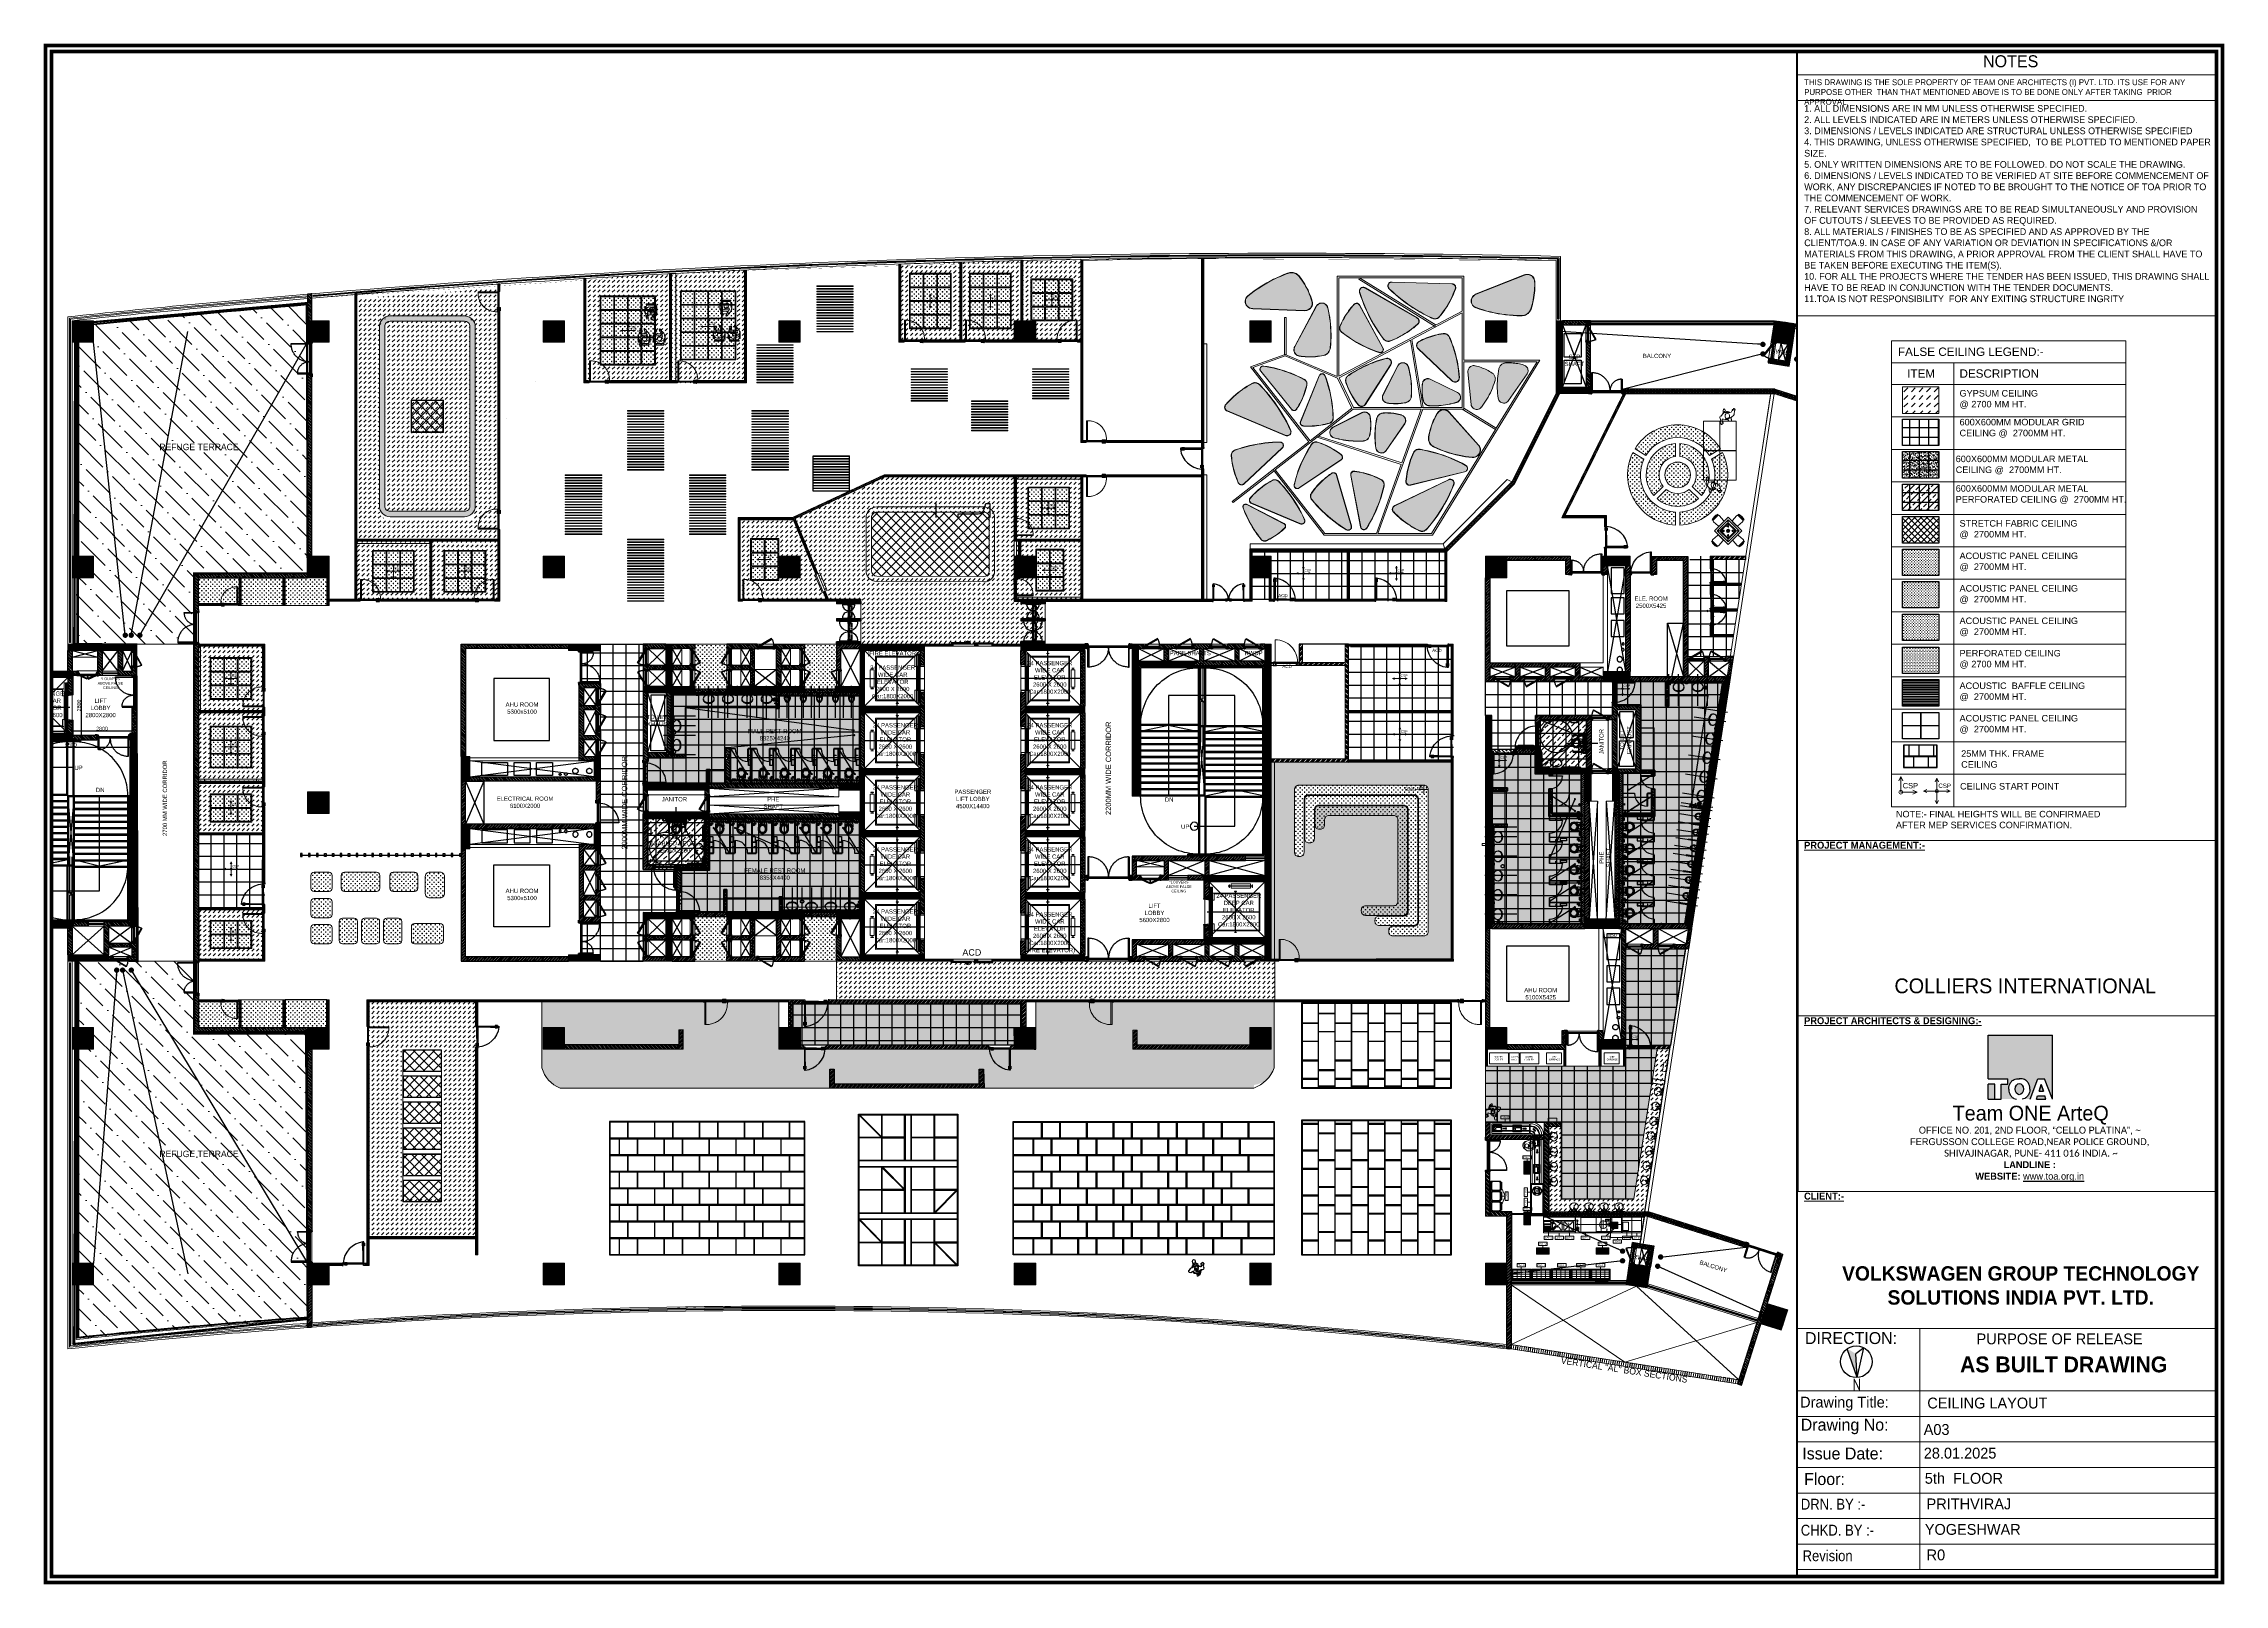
# Paper-space layout 'CEILING LAYOUT' of a CAD drawing. Header units: millimetres. Extents: x -5 to 289, y -5 to 203.
# The model-space entities are those that its viewports show. They can reach past a viewport. Long polylines and large blocks are cut down to what shows.
import ezdxf
from ezdxf.enums import TextEntityAlignment as Align

# ---------------------------------------------------------------- set-up
doc = ezdxf.new("R2010")
doc.units = ezdxf.units.MM
doc.header["$PDMODE"] = 3
for name, pattern in [('( Hidden )', [0.375, 0.25, -0.125]), ('CENTER', [50.8, 31.75, -6.35, 6.35, -6.35]), ('DASHED', [0.75, 0.5, -0.25]), ('HIDDEN', [0.375, 0.25, -0.125]), ('HIDDEN2', [0.1875, 0.125, -0.0625])]:
    doc.linetypes.add(name, pattern=pattern)
for name, color, linetype, lineweight in [('1-fur', 8, 'Continuous', 0), ('100MM PRTN-FULL', 27, 'Continuous', 20), ('150 mm WALL', 134, 'Continuous', 25), ('A- Loose furniture', 11, 'Continuous', 5), ('A-ANNO-TEXT', 2, 'Continuous', 9), ('A-DOOR-FULL', 40, 'Continuous', 18), ('A-FURN-LOOSE', 24, 'Continuous', 18), ('A-FURN-SANITARY', 144, 'Continuous', 15), ('A-PLAN-COLUMN', 3, 'Continuous', 0), ('A-PLAN-RCC-HATCH', 8, 'Continuous', 13), ('A-PLAN-THIN', 251, 'Continuous', 15), ('AR_01_PARTITION FULL HT', 2, 'Continuous', 25), ('AR_01_WALL', 134, 'Continuous', 20), ('AR_ELEVATION_01', 254, 'Continuous', 13), ('AR_Equipment', 20, 'Continuous', 15), ('AR_FURNITURE_CHAIR', 20, 'Continuous', 0), ('DIMS-2', 61, 'Continuous', 0), ('EQUIP', 4, 'Continuous', 20), ('FR-MODULAR', 40, 'Continuous', 20), ('FURNITURE', 30, 'Continuous', 5), ('G-ANNO-TTLB', 250, 'Continuous', 9), ('GLASS', 170, 'Continuous', 20), ('GYM. equi.', 9, 'Continuous', 9), ('hatch', 253, 'Continuous', 18), ('I_FURN_MODULAR', 7, 'Continuous', 13), ('IN-ANNO-TLTHIN', 231, 'Continuous', 5), ('IN-CEILING-TEXT', 7, 'Continuous', 5), ('IN-DOOR', 8, 'Continuous', 0), ('IN-FURN-CUSTOM', 22, 'Continuous', 9), ('IN-PRTN-FULL', 30, 'Continuous', 20), ('IN-PRTN-HATCH', 8, 'Continuous', 5), ('IN-WALL', 134, 'Continuous', 25), ('IN_FURNITURE_LOOSE', 20, 'Continuous', 18), ('KIT.EQUIP', 7, 'Continuous', 0), ('Modular furniture', 22, 'Continuous', 25), ('partition', 6, 'Continuous', 15), ('Revisions', 250, 'Continuous', 13), ('SW-PARTITION GYPSUM', 30, 'Continuous', 18), ('SWA- GLASS PARTITION', 8, 'Continuous', 5), ('SWA-GLASS', 140, 'Continuous', 9), ('SWA-METAL', 165, 'Continuous', 9), ('TOA-FC-', 250, 'Continuous', 5), ('TOA-FC-ACOU.PAN', 250, 'Continuous', 5), ('TOA-FC-CSP', 8, 'Continuous', 20), ('TOA-FC-GYPSUM', 250, 'Continuous', 5), ('TOA-FC-PERFORATED', 250, 'Continuous', 5), ('TOA-FC-PLT', 252, 'Continuous', 5), ('TOA-FC-ST. FAB', 250, 'Continuous', 5), ('TOA-FL-TP', 8, 'Continuous', 20), ('TOA_DOOR', 7, 'Continuous', 25), ('WALL', 6, 'Continuous', 40)]:
    doc.layers.add(name, color=color, linetype=linetype, lineweight=lineweight)
for name, color, linetype in [('A-PLAN -GLASS FRAME', 4, 'Continuous'), ('A-PLAN-CL', 8, 'CENTER'), ('A-PLAN-DOOR', 7, 'Continuous'), ('A-PLAN-GRANITE', 5, 'Continuous'), ('A-PLAN-HATCH2', 8, 'Continuous'), ('A-PLAN-HIDDEN', 1, 'HIDDEN'), ('A-PLAN-PLASTER', 67, 'Continuous'), ('A-PLAN-RAILING', 2, 'Continuous'), ('A-PLAN-SANITARY FIXTURES', 35, 'Continuous'), ('A-PLAN-SLOPE', 250, 'Continuous'), ('A-PLAN-STAIRS', 1, 'Continuous'), ('A-PLAN-TEXT', 4, 'Continuous'), ('A-PLAN-THIN -1', 250, 'HIDDEN'), ('A-PLAN-TILE', 32, 'Continuous'), ('A-PLAN-WALL', 6, 'Continuous'), ('A-PLAN-WALL HATCH', 8, 'Continuous'), ('BD SHEET-A2$0$A-BORDER', 253, 'Continuous'), ('BD SHEET-A2$0$A-TXT-ROM-100', 253, 'Continuous'), ('CEILING', 7, 'Continuous'), ('CH - MAN', 8, 'Continuous'), ('DIMENSIONS', 1, 'Continuous'), ('DOOR', 5, 'Continuous'), ('I- FURN', 250, 'Continuous'), ('I-FURN', 7, 'Continuous'), ('PDF_6', 7, 'Continuous'), ('PDF_AR_01_PARTITION FULL HT', 7, 'Continuous'), ('PDF_BORDTEXT', 7, 'Continuous'), ('PDF_Centre', 7, 'Continuous'), ('PDF_DIMS', 7, 'Continuous'), ('PDF_FLs Combi Centre (N-W)', 7, 'Continuous'), ('PDF_FLs Left Unit (N)', 7, 'Continuous'), ('PDF_FLs Right (W)', 7, 'Continuous'), ('PDF_NEW', 7, 'Continuous'), ('STIFFNER', 7, 'Continuous'), ('TEXT', 250, 'Continuous'), ('TOA-FC-BAFFLE', 7, 'Continuous'), ('TOA-FC-CELL', 7, 'Continuous'), ('TOA-FC-MODULAR', 7, 'Continuous'), ('underlay tile layer', 7, 'Continuous')]:
    doc.layers.add(name, color=color, linetype=linetype)
doc.styles.add('01_INTERIOR LAYOUT$0$Standard', font='calibril.ttf')
doc.styles.add('ARIAL', font='arial.ttf')
doc.styles.add('BD SHEET-A2$0$kaustubh02', font='isocpeur.ttf')
doc.styles.add('CENTURY GOTHIC', font='GOTHIC.TTF')
doc.styles.add('Fineprint', font='GOTHIC.TTF')
doc.styles.get("Standard").update_dxf_attribs({"font": 'arial.ttf'})
doc.styles.add('TITLE', font='GOTHIC.TTF', dxfattribs={"height": 4})
doc.styles.add('VERDANA', font='verdana.ttf')
doc.linetypes.add('TRACKS', pattern='A,0.15,[130,ltypeshp.shx,S=0.25,R=0,X=0,Y=0],0.15', length=0.3)
doc.dimstyles.new('DIM @ 150', dxfattribs={"dimtxt": 250, "dimasz": 100, "dimexe": 1, "dimexo": 0, "dimgap": 0.5, "dimtad": 0, "dimdec": 0, "dimzin": 0, "dimdsep": 46, "dimtxsty": 'Standard', "dimblk": 'ARCHTICK', "dimcen": -2, "dimclrd": 8, "dimclre": 8, "dimclrt": 256, "dimadec": 0, "dimazin": 0, "dimtfac": 1, "dimtdec": 0, "dimtofl": 0, "dimtmove": 0, "dimatfit": 3, "dimldrblk": 'OPEN90', "dimfxl": 1, "dimtolj": 1, "dimtzin": 0, "dimlwd": -1, "dimlwe": -1, "dimarcsym": 0})
doc.dimstyles.new('DIM40', dxfattribs={"dimtxt": 80, "dimasz": 20, "dimexe": 30, "dimexo": 25, "dimgap": 20, "dimtad": 1, "dimdec": 0, "dimzin": 0, "dimdsep": 46, "dimtxsty": 'Standard', "dimblk1": 'DOT', "dimblk2": 'DOT', "dimsah": 1, "dimcen": 0.09, "dimclrd": 1, "dimclre": 1, "dimclrt": 2, "dimadec": 0, "dimazin": 0, "dimtfac": 1, "dimtdec": 0, "dimtofl": 0, "dimtmove": 0, "dimatfit": 0, "dimldrblk": 'DOT', "dimfxl": 1, "dimtolj": 1, "dimtzin": 0, "dimarcsym": 0})
doc.dimstyles.new('RSP 300', dxfattribs={"dimtxt": 400, "dimasz": 50, "dimexe": 0, "dimexo": 0, "dimgap": 25, "dimtad": 1, "dimdsep": 46, "dimtxsty": 'Standard', "dimblk": 'DOT', "dimcen": 2.5, "dimclrd": 1, "dimclre": 1, "dimclrt": 4, "dimadec": 0, "dimazin": 0, "dimtfac": 1, "dimtmove": 0, "dimatfit": 3, "dimfxl": 1, "dimarcsym": 0})
pattern_1 = [(315, (-172540.81, -401367.81), (67.35192, 67.35192), []), (315, (-172540.81, -401412.71), (67.35192, 67.35192), [])]
pattern_2 = [(315, (-171740.81, -401367.81), (67.35192, 67.35192), []), (315, (-171740.81, -401412.71), (67.35192, 67.35192), [])]
pattern_3 = [(180, (2276369.513, 347563.0485), (-2e-15, -6.37432103), [3.68021596, -7.36043193]), (300, (2276369.513, 347563.0485), (5.52032395, 3.18716052), [3.68021596, -7.36043193]), (240, (2276365.833, 347563.0485), (5.52032395, -3.18716052), [3.68021596, -7.36043193])]
pattern_4 = [(315, (-239219.94, -379012.27), (67.35192, 67.35192), []), (315, (-239219.94, -379057.17), (67.35192, 67.35192), [])]
pattern_5 = [(315, (-36425.78, 307491.06), (-67.35192, -67.35192), []), (315, (-36380.88, 307491.06), (-67.35192, -67.35192), [])]
pattern_6 = [(315, (-36049.69, -291334.46), (67.35192, 67.35192), []), (315, (-36049.69, -291379.36), (67.35192, 67.35192), [])]
pattern_7 = [(315, (-169211.8, -300167.52), (67.35192, 67.35192), []), (315, (-169211.8, -300212.42), (67.35192, 67.35192), [])]
pattern_8 = [(225, (-169211.8, -300167.52), (22.4506403, -22.4506403), [])]
pattern_9 = [(315, (-169211.8, -300357.52), (67.35192, 67.35192), []), (315, (-169211.8, -300402.42), (67.35192, 67.35192), [])]
pattern_10 = [(315, (30988.2, -300357.52), (67.35192, 67.35192), []), (315, (30988.2, -300402.42), (67.35192, 67.35192), [])]
pattern_11 = [(225, (30988.2, -300357.52), (22.4506403, -22.4506403), [])]
pattern_12 = [(45, (-42266.07, -300862.51), (-67.35192, 67.35192), []), (45, (-42221.17, -300862.51), (-67.35192, 67.35192), [])]
pattern_13 = [(315, (-209850, -299000), (67.35192, 67.35192), []), (315, (-209850, -299044.9), (67.35192, 67.35192), [])]
pattern_14 = [(315, (-209450, -299000), (22.4506403, 22.4506403), [])]
pattern_15 = [(315, (-9550, -299000), (67.35192, 67.35192), []), (315, (-9550, -299044.9), (67.35192, 67.35192), [])]
pattern_16 = [(315, (-9550, -299000), (22.4506403, 22.4506403), [])]
pattern_17 = [(225, (209850, -299000), (-67.35192, 67.35192), []), (225, (209850, -299044.9), (-67.35192, 67.35192), [])]
pattern_18 = [(315, (10712.74, -302687.64), (67.35192, 67.35192), []), (315, (10712.74, -302732.54), (67.35192, 67.35192), [])]
pattern_19 = [(315, (-109844.92, -24414.985), (67.35192, 67.35192), []), (315, (-109844.92, -24459.89), (67.35192, 67.35192), [])]
pattern_20 = [(45, (18576.22, -299218.003), (22.4506403, -22.4506403), [])]
pattern_21 = [(45, (-219423.78, 302582), (67.35192, -67.35192), []), (45, (-219423.78, 302626.9), (67.35192, -67.35192), [])]
pattern_22 = [(45, (-219423.78, 298782), (67.35192, -67.35192), []), (45, (-219423.78, 298826.9), (67.35192, -67.35192), [])]
pattern_23 = [(225, (218576.22, -299218), (-67.35192, 67.35192), []), (225, (218576.22, -299262.9), (-67.35192, 67.35192), [])]
pattern_24 = [(45, (218576.22, -299218.003), (22.4506403, -22.4506403), [])]
pattern_25 = [(135, (-199887.5, -305320), (-67.35192, -67.35192), []), (135, (-199887.5, -305275.1), (-67.35192, -67.35192), [])]
pattern_26 = [(45, (90021.14, 24146.98), (0, 224.506403), [158.75, -158.75])]
pattern_27 = [(0, (90021.14, 24146.98), (101.6, 101.6), [50.8, -152.4]), (90, (90046.54, 24121.58), (-101.6, 101.6), [50.8, -152.4])]
pattern_28 = [(0, (252273.47, 68040.88), (101.6, 101.6), [50.8, -152.4]), (90, (252298.87, 68015.48), (-101.6, 101.6), [50.8, -152.4])]
pattern_29 = [(0, (2485065.82, 342396.95), (101.6, 101.6), [50.8, -152.4]), (90, (2485091.22, 342371.55), (-101.6, 101.6), [50.8, -152.4])]
pattern_30 = [(270, (2074690.431, 2592608.902), (12.7, -12.7), [6.35, -19.05]), (360, (2074687.256, 2592605.727), (12.7, 12.7), [6.35, -19.05])]
pattern_31 = [(270, (2074690.453, 2591233.9), (12.7, -12.7), [6.35, -19.05]), (360, (2074687.278, 2591230.725), (12.7, 12.7), [6.35, -19.05])]
pattern_32 = [(45, (2408113.76, 309771.23), (-118.5394, 118.5394), []), (45, (2408153.27, 309771.23), (-118.5394, 118.5394), []), (45, (2408192.79, 309771.23), (-118.5394, 118.5394), []), (45, (2408232.3, 309771.23), (-118.5394, 118.5394), [])]
pattern_33 = [(45, (6729.15, 0), (-33.67596, 33.67596), []), (135, (6729.15, 0), (-33.67596, -33.67596), [])]
pattern_34 = [(135, (951725.34, 6184.83), (-94.29269, -94.29269), []), (135, (951725.34, 6216.26), (-94.29269, -94.29269), []), (135, (951725.34, 6247.69), (-94.29269, -94.29269), []), (135, (951725.34, 6279.12), (-94.29269, -94.29269), [])]
pattern_35 = [(0, (2408113.76, 309771.23), (101.6, 101.6), [50.8, -152.4]), (90, (2408139.16, 309745.83), (-101.6, 101.6), [50.8, -152.4])]
pattern_36 = [(0, (2408018.94, 309771.23), (101.6, 101.6), [50.8, -152.4]), (90, (2408044.34, 309745.83), (-101.6, 101.6), [50.8, -152.4])]
pattern_37 = [(0, (2407874.12, 309771.23), (101.6, 101.6), [50.8, -152.4]), (90, (2407899.52, 309745.83), (-101.6, 101.6), [50.8, -152.4])]
pattern_38 = [(37.5, (2408113.76, 309771.23), (-6.8801, 210.4477), [0, -166.0144, 0, -185.674, 0, -177.4825]), (7.5, (2408113.76, 309771.23), (193.295, 308.2348), [0, -89.5604, 0, -149.6314, 0, -57.3405]), (327.5, (2407979.42, 309771.23), (340.1267, 0.618), [0, -54.61, 0, -196.596, 0, -256.667]), (317.5, (2407979.42, 309771.23), (328.3293, 95.8596), [0, -27.305, 0, -128.8796, 0, -147.447])]
pattern_39 = [(45, (2408113.76, 309771.23), (-291.8583, 291.8583), []), (45, (2407967.83, 309917.15), (-291.8583, 291.8583), [206.375, -103.1875])]

# ---------------------------------------------------------------- blocks, each defined once
blk = doc.blocks.new('A$C0D183257')
at = {"true_color": 0xe67817}
h = blk.add_hatch(color=30, dxfattribs=at)
edge = h.paths.add_edge_path()
edge.add_line((23.5, 23.4), (0, 23.4))
edge.add_line((0, 23.4), (0, 7.48))
edge.add_line((0, 7.48), (7.14, 7.48))
edge.add_line((7.14, 7.48), (7.14, 5.53))
edge.add_line((7.14, 5.53), (4.71, 5.53))
edge.add_line((4.71, 5.53), (4.71, 0))
edge.add_line((4.71, 0), (10.31, 0))
edge.add_spline(control_points=[(10.31, 0), (9.62, 0.12), (9.08, 0.38), (8.51, 0.86), (8.26, 1.18), (7.71, 2.12), (7.53, 2.79), (7.49, 3.54), (7.49, 3.62), (7.49, 3.7)], knot_values=[7.853991, 7.853991, 7.853991, 7.853991, 8.192998, 8.192998, 8.539221, 8.539221, 9.147575, 9.147575, 9.216959, 9.216959, 9.216959, 9.216959], degree=3, periodic=0)
edge.add_spline(control_points=[(7.49, 3.7), (7.49, 3.77), (7.49, 3.85), (7.53, 4.6), (7.71, 5.28), (8.26, 6.22), (8.51, 6.54), (9.09, 7.02), (9.64, 7.29), (10.74, 7.46), (11.05, 7.48), (11.31, 7.48)], knot_values=[7.853991, 7.853991, 7.853991, 7.853991, 7.923375, 7.923375, 8.531729, 8.531729, 8.877952, 8.877952, 9.224175, 9.224175, 9.406895, 9.406895, 9.406895, 9.406895], degree=3, periodic=0)
edge.add_spline(control_points=[(11.31, 7.48), (11.33, 7.48), (11.34, 7.48), (11.36, 7.48)], knot_values=[9.406895, 9.406895, 9.406895, 9.406895, 9.419059, 9.419059, 9.419059, 9.419059], degree=3, periodic=0)
edge.add_spline(control_points=[(11.36, 7.48), (11.38, 7.48), (11.4, 7.48), (11.41, 7.48)], knot_values=[9.406895, 9.406895, 9.406895, 9.406895, 9.419059, 9.419059, 9.419059, 9.419059], degree=3, periodic=0)
edge.add_spline(control_points=[(11.41, 7.48), (11.68, 7.48), (11.99, 7.46), (13.09, 7.29), (13.64, 7.02), (14.21, 6.54), (14.47, 6.22), (15.01, 5.28), (15.19, 4.6), (15.23, 3.85), (15.23, 3.77), (15.23, 3.7)], knot_values=[7.853991, 7.853991, 7.853991, 7.853991, 8.03671, 8.03671, 8.382934, 8.382934, 8.729157, 8.729157, 9.337511, 9.337511, 9.406895, 9.406895, 9.406895, 9.406895], degree=3, periodic=0)
edge.add_spline(control_points=[(15.23, 3.7), (15.23, 3.62), (15.23, 3.54), (15.19, 2.79), (15.01, 2.12), (14.47, 1.18), (14.21, 0.86), (13.64, 0.38), (13.11, 0.12), (12.41, 0)], knot_values=[7.853991, 7.853991, 7.853991, 7.853991, 7.923375, 7.923375, 8.531729, 8.531729, 8.877952, 8.877952, 9.216959, 9.216959, 9.216959, 9.216959], degree=3, periodic=0)
edge.add_line((12.41, 0), (15.3, 0))
edge.add_line((15.3, 0), (18.17, 7.48))
edge.add_line((18.17, 7.48), (20.6, 7.48))
edge.add_line((20.6, 7.48), (23.46, 0))
edge.add_line((23.46, 0), (23.5, 0))
edge.add_line((23.5, 0), (23.5, 23.4))
h.paths.add_polyline_path([(2.43, 5.53), (0, 5.53), (0, 0), (2.43, 0)], flags=16)
edge = h.paths.add_edge_path(flags=17)
edge.add_ellipse((11.36, 3.66), major_axis=(0, 2.07), ratio=0.724592, start_angle=0, end_angle=360, ccw=False)
h.paths.add_polyline_path([(19.38, 5.3), (18.6, 2.85), (20.17, 2.85)], flags=17)
h.paths.add_polyline_path([(20.7, 1.18), (18.06, 1.18), (17.68, 0), (21.08, 0)], flags=17)
at = {"color": 30, "true_color": 0xe67817}
for p, q in [((0, 7.48), (0, 23.4)), ((23.5, 0), (23.5, 23.4)), ((0, 7.48), (7.14, 7.48)), ((0, 0), (0, 5.53)), ((0, 0), (4.71, 0)), ((11.31, 7.48), (11.41, 7.48)), ((15.3, 0), (18.17, 7.48)), ((17.68, 0), (18.06, 1.18)), ((17.68, 0), (21.08, 0)), ((18.17, 7.48), (20.6, 7.48)), ((19.38, 5.3), (18.6, 2.85)), ((18.6, 2.85), (19.38, 5.3)), ((19.38, 5.3), (20.17, 2.85)), ((20.17, 2.85), (19.38, 5.3)), ((23.46, 0), (20.6, 7.48)), ((21.08, 0), (20.7, 1.18)), ((23.46, 0), (23.5, 0))]:
    blk.add_line(p, q, dxfattribs=at)
for points in [[(0, 23.4), (23.5, 23.4)], [(2.43, 0), (2.43, 5.53), (0, 5.53)], [(2.43, 0), (4.71, 0)], [(4.71, 0), (4.71, 5.53), (7.14, 5.53)], [(7.14, 5.53), (7.14, 7.48)], [(18.06, 1.18), (20.7, 1.18)], [(18.6, 2.85), (20.17, 2.85)]]:
    blk.add_lwpolyline(points, dxfattribs=at)
at = {"color": 30, "true_color": 0xe67817, "extrusion": (0, 0, -1)}
blk.add_ellipse((11.36, 3.66), major_axis=(0, 2.07), ratio=0.724592, start_param=-1.570796, end_param=4.712389, dxfattribs=at)
at = {"color": 30, "true_color": 0xe67817}
for points, knots in [([(7.49, 3.7), (7.49, 3.77), (7.49, 3.85), (7.53, 4.6), (7.71, 5.28), (8.26, 6.22), (8.51, 6.54), (9.09, 7.02), (9.64, 7.29), (10.76, 7.46), (11.09, 7.48), (11.36, 7.48)], [7.853991, 7.853991, 7.853991, 7.853991, 7.923375, 7.923375, 8.531729, 8.531729, 8.877952, 8.877952, 9.224175, 9.224175, 9.419059, 9.419059, 9.419059, 9.419059]), ([(7.49, 3.7), (7.49, 3.62), (7.49, 3.54), (7.53, 2.79), (7.71, 2.12), (8.26, 1.18), (8.51, 0.86), (9.08, 0.38), (9.62, 0.12), (10.31, 0)], [7.853991, 7.853991, 7.853991, 7.853991, 7.923375, 7.923375, 8.531729, 8.531729, 8.877952, 8.877952, 9.216959, 9.216959, 9.216959, 9.216959]), ([(15.23, 3.7), (15.23, 3.77), (15.23, 3.85), (15.19, 4.6), (15.01, 5.28), (14.47, 6.22), (14.21, 6.54), (13.64, 7.02), (13.09, 7.29), (11.96, 7.46), (11.64, 7.48), (11.36, 7.48)], [7.853991, 7.853991, 7.853991, 7.853991, 7.923375, 7.923375, 8.531729, 8.531729, 8.877952, 8.877952, 9.224175, 9.224175, 9.419059, 9.419059, 9.419059, 9.419059]), ([(15.23, 3.7), (15.23, 3.62), (15.23, 3.54), (15.19, 2.79), (15.01, 2.12), (14.47, 1.18), (14.21, 0.86), (13.64, 0.38), (13.11, 0.12), (12.41, 0)], [7.853991, 7.853991, 7.853991, 7.853991, 7.923375, 7.923375, 8.531729, 8.531729, 8.877952, 8.877952, 9.216959, 9.216959, 9.216959, 9.216959])]:
    blk.add_open_spline(points, degree=3, knots=knots, dxfattribs=at)
blk = doc.blocks.new('A$C3F28102C')
at = {"layer": 'A-PLAN-DOOR'}
h = blk.add_hatch(dxfattribs=at)
h.set_pattern_fill('ANSI31', color=256, style=0)
h.set_pattern_definition([(315, (-1529.3283, 1000.1135), (-0.44194174, -0.44194174), [])])
h.paths.add_polyline_path([(1, -15), (0, -15), (0, 0), (1, 0)])
h.paths.add_polyline_path([(1, 0), (1, 0), (0, 0), (0, 1, 0.115729)])
h.paths.add_polyline_path([(5, -15), (4, -15), (4, 0), (5, 0)])
h.paths.add_polyline_path([(5, 0), (4, 0), (4, 0, 0.115729), (5, 1)])
at = {"layer": 'A-PLAN-DOOR', "color": 2}
for points in [[(1, 0), (1, -15), (0, -15), (0, 1)], [(4, 0), (4, -15), (5, -15), (5, 1)]]:
    blk.add_lwpolyline(points, dxfattribs=at)
for radius in [3.42, 2.42]:
    blk.add_circle((2, 3), radius, dxfattribs=at)
blk = doc.blocks.new('Door 1500 mm')
at = {"layer": 'A-PLAN-DOOR'}
for p, q in [((-749, 145), (-749, 150)), ((710, 60), (-710, 60)), ((-710, 60), (-710, 0)), ((710, 53), (-710, 53)), ((710, 6), (-710, 6)), ((710, 0), (-710, 0)), ((-150, 0), (-150, 53)), ((710, 60), (710, 0)), ((749, 145), (749, 150))]:
    blk.add_line(p, q, dxfattribs=at)
for points in [[(-750, -90), (-750, -90), (-750, 150), (-851, 150)], [(750, -89), (750, 150), (851, 150)]]:
    blk.add_lwpolyline(points, dxfattribs=at)
for points in [[(-750, 8), (-749, 8), (-749, 142), (-750, 142)], [(-748, 1), (-716, 1), (-716, 63), (-701, 63), (-701, 95), (-715, 148), (-748, 148), (-748, 140), (-749, 140), (-749, 142), (-749, 150), (-714, 150), (-699, 95), (-699, 62), (-714, 62), (-714, 0), (-749, 0), (-749, 10), (-748, 10)], [(748, 1), (716, 1), (716, 63), (701, 63), (701, 95), (715, 148), (748, 148), (748, 140), (749, 140), (749, 142), (749, 150), (714, 150), (699, 95), (699, 62), (714, 62), (714, 0), (749, 0), (749, 10), (748, 10)], [(750, 8), (749, 8), (749, 142), (750, 142)]]:
    blk.add_lwpolyline(points, close=True, dxfattribs=at)
at = {"layer": 'A-PLAN-DOOR', "linetype": 'HIDDEN', "ltscale": 300}
for points in [[(-712, -7), (-679, -7), (-679, -535), (-712, -535)], [(712, -7), (679, -7), (679, -836), (712, -836)]]:
    blk.add_lwpolyline(points, close=True, dxfattribs=at)
for centre, radius, start, end in [((-679, -7), 529, 270, 0.75702), ((679, -7), 829, 179.51698, 270)]:
    blk.add_arc(centre, radius, start, end, dxfattribs=at)
at = {"layer": 'A-PLAN-DOOR', "extrusion": (0, 0, -1), "yscale": 0.9981851179673188, "zscale": -0.9981851179673188, "rotation": 180}
for p, xscale in [((714, 0), 0.9981851179673188), ((-714, 0), -0.9981851179673188)]:
    blk.add_blockref('A$C3F28102C', p, dxfattribs=dict(at, xscale=xscale))
blk = doc.blocks.new('_DOT')
at = {"color": 0, "linetype": 'ByBlock'}
blk.add_line((-0.5, 0), (-1, 0), dxfattribs=at)
at = {"color": 0, "linetype": 'ByBlock', "const_width": 0.5}
blk.add_lwpolyline([(-0.25, 0, 1), (0.25, 0, 1)], format="xyb", close=True, dxfattribs=at)
blk = doc.blocks.new('Columns')
at = {"layer": 'A-PLAN-RCC-HATCH'}
h = blk.add_hatch(dxfattribs=at)
h.set_pattern_fill('ANSI31', color=256, scale=250, style=0)
h.set_pattern_definition([(45, (403397.9, -579762.232), (-22.0970869, 22.0970869), [])])
h.paths.add_polyline_path([(-37160, 12537), (-36160, 12537), (-36160, 13537), (-37160, 13537)])
h = blk.add_hatch(dxfattribs=at)
h.set_pattern_fill('ANSI31', color=256, scale=250, style=0)
h.set_pattern_definition([(45, (414397.9, -579762.232), (-22.0970869, 22.0970869), [])])
h.paths.add_polyline_path([(-26160, 12537), (-25160, 12537), (-25160, 13537), (-26160, 13537)])
h = blk.add_hatch(dxfattribs=at)
h.set_pattern_fill('ANSI31', color=256, scale=250, style=0)
h.set_pattern_definition([(45, (425397.9, -579762.232), (-22.0970869, 22.0970869), [])])
h.paths.add_polyline_path([(-15160, 12537), (-14160, 12537), (-14160, 13537), (-15160, 13537)])
h = blk.add_hatch(dxfattribs=at)
h.set_pattern_fill('ANSI31', color=256, scale=250, style=0)
h.set_pattern_definition([(45, (436397.9, -579762.232), (-22.0970869, 22.0970869), [])])
h.paths.add_polyline_path([(-4160, 12537), (-3160, 12537), (-3160, 13537), (-4160, 13537)])
h = blk.add_hatch(dxfattribs=at)
h.set_pattern_fill('ANSI31', color=256, scale=250, style=0)
h.set_pattern_definition([(45, (447397.9, -579762.232), (-22.0970869, 22.0970869), [])])
h.paths.add_polyline_path([(6840, 12537), (7840, 12537), (7840, 13537), (6840, 13537)])
h = blk.add_hatch(dxfattribs=at)
h.set_pattern_fill('ANSI31', color=256, scale=250, style=0)
h.set_pattern_definition([(45, (458397.9, -579762.232), (-22.0970869, 22.0970869), [])])
h.paths.add_polyline_path([(17840, 12537), (18840, 12537), (18840, 13537), (17840, 13537)])
h = blk.add_hatch(dxfattribs=at)
h.set_pattern_fill('ANSI31', color=256, scale=250, style=0)
h.set_pattern_definition([(45, (469397.9, -579762.232), (-22.0970869, 22.0970869), [])])
h.paths.add_polyline_path([(28840, 12537), (29840, 12537), (29840, 13537), (28840, 13537)])
h = blk.add_hatch(dxfattribs=at)
h.set_pattern_fill('ANSI31', color=256, scale=250, style=0)
h.set_pattern_definition([(45, (472797.9, -579762.232), (-22.0970869, 22.0970869), [])])
h.paths.add_polyline_path([(32140, 10137), (32440, 10137), (32440, 13537), (32140, 13537)])
h = blk.add_hatch(dxfattribs=at)
h.set_pattern_fill('ANSI31', color=256, scale=250, angle=-8.75709, style=0)
h.set_pattern_definition([(36.2429116, (386888.083, -639835.292), (-18.4753086, 25.2036798), [])])
h.paths.add_polyline_path([(42184, 12549), (42678, 12473), (42831, 13461), (42336, 13537)])
h = blk.add_hatch(dxfattribs=at)
h.set_pattern_fill('ANSI31', color=256, scale=250, angle=-8.75709, style=0)
h.set_pattern_definition([(126.2429116, (-481881.333, -506008.862), (25.2036798, 18.4753086), [])])
h.paths.add_polyline_path([(43173, 12396), (42678, 12473), (42831, 13461), (43325, 13385)])
h = blk.add_hatch(dxfattribs=at)
h.set_pattern_fill('ANSI31', color=256, scale=250, style=0)
h.set_pattern_definition([(45, (473097.9, -579762.232), (-22.0970869, 22.0970869), [])])
h.paths.add_polyline_path([(32440, 10137), (33740, 10137), (33740, 10437), (32440, 10437)])
h = blk.add_hatch(dxfattribs=at)
h.set_pattern_fill('ANSI31', color=256, scale=250, style=0)
h.set_pattern_definition([(45, (403397.9, -590762.232), (-22.0970869, 22.0970869), [])])
h.paths.add_polyline_path([(-37160, 1537), (-36160, 1537), (-36160, 2537), (-37160, 2537)])
h = blk.add_hatch(dxfattribs=at)
h.set_pattern_fill('ANSI31', color=256, scale=250, style=0)
h.set_pattern_definition([(45, (414397.9, -590762.232), (-22.0970869, 22.0970869), [])])
h.paths.add_polyline_path([(-26160, 1537), (-25160, 1537), (-25160, 2537), (-26160, 2537)])
h = blk.add_hatch(dxfattribs=at)
h.set_pattern_fill('ANSI31', color=256, scale=250, style=0)
h.set_pattern_definition([(45, (425397.9, -590762.232), (-22.0970869, 22.0970869), [])])
h.paths.add_polyline_path([(-15160, 1537), (-14160, 1537), (-14160, 2537), (-15160, 2537)])
h = blk.add_hatch(dxfattribs=at)
h.set_pattern_fill('ANSI31', color=256, scale=250, style=0)
h.set_pattern_definition([(45, (436397.9, -590762.232), (-22.0970869, 22.0970869), [])])
h.paths.add_polyline_path([(-4160, 1537), (-3160, 1537), (-3160, 2537), (-4160, 2537)])
h = blk.add_hatch(dxfattribs=at)
h.set_pattern_fill('ANSI31', color=256, scale=250, style=0)
h.set_pattern_definition([(45, (447397.9, -590762.232), (-22.0970869, 22.0970869), [])])
h.paths.add_polyline_path([(6840, 1537), (7840, 1537), (7840, 2537), (6840, 2537)])
h = blk.add_hatch(dxfattribs=at)
h.set_pattern_fill('ANSI31', color=256, scale=250, style=0)
h.set_pattern_definition([(45, (458397.9, -590762.232), (-22.0970869, 22.0970869), [])])
h.paths.add_polyline_path([(17840, 1537), (18840, 1537), (18840, 2537), (17840, 2537)])
h = blk.add_hatch(dxfattribs=at)
h.set_pattern_fill('ANSI31', color=256, scale=250, style=0)
h.set_pattern_definition([(45, (469397.9, -590762.232), (-22.0970869, 22.0970869), [])])
h.paths.add_polyline_path([(28840, 1537), (29840, 1537), (29840, 2537), (28840, 2537)])
h = blk.add_hatch(dxfattribs=at)
h.set_pattern_fill('ANSI31', color=256, scale=250, style=0)
h.set_pattern_definition([(45, (414397.9, -601762.232), (-22.0970869, 22.0970869), [])])
h.paths.add_polyline_path([(-26160, -9463), (-25160, -9463), (-25160, -8463), (-26160, -8463)])
h = blk.add_hatch(dxfattribs=at)
h.set_pattern_fill('ANSI31', color=256, scale=250, style=0)
h.set_pattern_definition([(45, (403397.9, -612762.232), (-22.0970869, 22.0970869), [])])
h.paths.add_polyline_path([(-37160, -20463), (-36160, -20463), (-36160, -19463), (-37160, -19463)])
h = blk.add_hatch(dxfattribs=at)
h.set_pattern_fill('ANSI31', color=256, scale=250, style=0)
h.set_pattern_definition([(45, (414397.9, -612762.232), (-22.0970869, 22.0970869), [])])
h.paths.add_polyline_path([(-26160, -20463), (-25160, -20463), (-25160, -19463), (-26160, -19463)])
h = blk.add_hatch(dxfattribs=at)
h.set_pattern_fill('ANSI31', color=256, scale=250, style=0)
h.set_pattern_definition([(45, (425397.9, -612762.232), (-22.0970869, 22.0970869), [])])
h.paths.add_polyline_path([(-15160, -20463), (-14160, -20463), (-14160, -19463), (-15160, -19463)])
h = blk.add_hatch(dxfattribs=at)
h.set_pattern_fill('ANSI31', color=256, scale=250, style=0)
h.set_pattern_definition([(45, (436397.9, -612762.232), (-22.0970869, 22.0970869), [])])
h.paths.add_polyline_path([(-4160, -20463), (-3160, -20463), (-3160, -19463), (-4160, -19463)])
h = blk.add_hatch(dxfattribs=at)
h.set_pattern_fill('ANSI31', color=256, scale=250, style=0)
h.set_pattern_definition([(45, (447397.9, -612762.232), (-22.0970869, 22.0970869), [])])
h.paths.add_polyline_path([(6840, -20463), (7840, -20463), (7840, -19463), (6840, -19463)])
h = blk.add_hatch(dxfattribs=at)
h.set_pattern_fill('ANSI31', color=256, scale=250, style=0)
h.set_pattern_definition([(45, (458397.9, -612762.232), (-22.0970869, 22.0970869), [])])
h.paths.add_polyline_path([(17840, -20463), (18840, -20463), (18840, -19463), (17840, -19463)])
h = blk.add_hatch(dxfattribs=at)
h.set_pattern_fill('ANSI31', color=256, scale=250, style=0)
h.set_pattern_definition([(45, (469397.9, -612762.232), (-22.0970869, 22.0970869), [])])
h.paths.add_polyline_path([(28840, -20463), (29840, -20463), (29840, -19463), (28840, -19463)])
h = blk.add_hatch(dxfattribs=at)
h.set_pattern_fill('ANSI31', color=256, scale=250, style=0)
h.set_pattern_definition([(45, (403397.9, -623762.232), (-22.0970869, 22.0970869), [])])
h.paths.add_polyline_path([(-37160, -31463), (-36160, -31463), (-36160, -30463), (-37160, -30463)])
h = blk.add_hatch(dxfattribs=at)
h.set_pattern_fill('ANSI31', color=256, scale=250, style=0)
h.set_pattern_definition([(45, (414397.9, -623762.232), (-22.0970869, 22.0970869), [])])
h.paths.add_polyline_path([(-26160, -31463), (-25160, -31463), (-25160, -30463), (-26160, -30463)])
h = blk.add_hatch(dxfattribs=at)
h.set_pattern_fill('ANSI31', color=256, scale=250, style=0)
h.set_pattern_definition([(45, (425397.9, -623762.232), (-22.0970869, 22.0970869), [])])
h.paths.add_polyline_path([(-15160, -31463), (-14160, -31463), (-14160, -30463), (-15160, -30463)])
h = blk.add_hatch(dxfattribs=at)
h.set_pattern_fill('ANSI31', color=256, scale=250, style=0)
h.set_pattern_definition([(45, (436397.9, -623762.232), (-22.0970869, 22.0970869), [])])
h.paths.add_polyline_path([(-4160, -31463), (-3160, -31463), (-3160, -30463), (-4160, -30463)])
h = blk.add_hatch(dxfattribs=at)
h.set_pattern_fill('ANSI31', color=256, scale=250, style=0)
h.set_pattern_definition([(45, (447397.9, -623762.232), (-22.0970869, 22.0970869), [])])
h.paths.add_polyline_path([(6840, -31463), (7840, -31463), (7840, -30463), (6840, -30463)])
h = blk.add_hatch(dxfattribs=at)
h.set_pattern_fill('ANSI31', color=256, scale=250, style=0)
h.set_pattern_definition([(45, (458397.9, -623762.232), (-22.0970869, 22.0970869), [])])
h.paths.add_polyline_path([(17840, -31463), (18840, -31463), (18840, -30463), (17840, -30463)])
h = blk.add_hatch(dxfattribs=at)
h.set_pattern_fill('ANSI31', color=256, scale=250, style=0)
h.set_pattern_definition([(45, (469397.9, -623762.232), (-22.0970869, 22.0970869), [])])
h.paths.add_polyline_path([(28840, -31463), (29840, -31463), (29840, -30463), (28840, -30463)])
h = blk.add_hatch(dxfattribs=at)
h.set_pattern_fill('ANSI31', color=256, scale=250, angle=-8.75709, style=0)
h.set_pattern_definition([(36.2429116, (380108.467, -683846.95), (-18.4753086, 25.2036798), [])])
h.paths.add_polyline_path([(35405, -31463), (35899, -31539), (36051, -30551), (35557, -30475)])
h = blk.add_hatch(dxfattribs=at)
h.set_pattern_fill('ANSI31', color=256, scale=250, angle=-8.75709, style=0)
h.set_pattern_definition([(126.2429116, (-488660.95, -550020.52), (25.2036798, 18.4753086), [])])
h.paths.add_polyline_path([(36393, -31615), (35899, -31539), (36051, -30551), (36545, -30627)])
h = blk.add_hatch(dxfattribs=at)
h.set_pattern_fill('ANSI31', color=256, scale=250, style=0)
h.set_pattern_definition([(117.4858233, (-555729.147, -465850.257), (27.722658, 14.4227852), [])])
h.paths.add_polyline_path([(42653, -33591), (41700, -33290), (42001, -32336), (42954, -32637)])
at = {"layer": 'A-PLAN-COLUMN', "elevation": 0}
for points in [[(-37160, 12537), (-36160, 12537), (-36160, 13537), (-37160, 13537)], [(-26160, 12537), (-25160, 12537), (-25160, 13537), (-26160, 13537)], [(-15160, 12537), (-14160, 12537), (-14160, 13537), (-15160, 13537)], [(-4160, 12537), (-3160, 12537), (-3160, 13537), (-4160, 13537)], [(6840, 12537), (7840, 12537), (7840, 13537), (6840, 13537)], [(17840, 12537), (18840, 12537), (18840, 13537), (17840, 13537)], [(28840, 12537), (29840, 12537), (29840, 13537), (28840, 13537)], [(32140, 10137), (32440, 10137), (32440, 13537), (32140, 13537)], [(42184, 12549), (42678, 12473), (42831, 13461), (42336, 13537)], [(43173, 12396), (42678, 12473), (42831, 13461), (43325, 13385)], [(32440, 10137), (33740, 10137), (33740, 10437), (32440, 10437)], [(-37160, 1537), (-36160, 1537), (-36160, 2537), (-37160, 2537)], [(-26160, 1537), (-25160, 1537), (-25160, 2537), (-26160, 2537)], [(-15160, 1537), (-14160, 1537), (-14160, 2537), (-15160, 2537)], [(-4160, 1537), (-3160, 1537), (-3160, 2537), (-4160, 2537)], [(6840, 1537), (7840, 1537), (7840, 2537), (6840, 2537)], [(17840, 1537), (18840, 1537), (18840, 2537), (17840, 2537)], [(28840, 1537), (29840, 1537), (29840, 2537), (28840, 2537)], [(-37160, -20463), (-36160, -20463), (-36160, -19463), (-37160, -19463)], [(-26160, -20463), (-25160, -20463), (-25160, -19463), (-26160, -19463)], [(-15160, -20463), (-14160, -20463), (-14160, -19463), (-15160, -19463)], [(-4160, -20463), (-3160, -20463), (-3160, -19463), (-4160, -19463)], [(6840, -20463), (7840, -20463), (7840, -19463), (6840, -19463)], [(17840, -20463), (18840, -20463), (18840, -19463), (17840, -19463)], [(28840, -20463), (29840, -20463), (29840, -19463), (28840, -19463)], [(-37160, -31463), (-36160, -31463), (-36160, -30463), (-37160, -30463)], [(-26160, -31463), (-25160, -31463), (-25160, -30463), (-26160, -30463)], [(-15160, -31463), (-14160, -31463), (-14160, -30463), (-15160, -30463)], [(-4160, -31463), (-3160, -31463), (-3160, -30463), (-4160, -30463)], [(6840, -31463), (7840, -31463), (7840, -30463), (6840, -30463)], [(17840, -31463), (18840, -31463), (18840, -30463), (17840, -30463)], [(28840, -31463), (29840, -31463), (29840, -30463), (28840, -30463)], [(35405, -31463), (35899, -31539), (36051, -30551), (35557, -30475)], [(36393, -31615), (35899, -31539), (36051, -30551), (36545, -30627)], [(42653, -33591), (41700, -33290), (42001, -32336), (42954, -32637)]]:
    blk.add_lwpolyline(points, close=True, dxfattribs=at)
at = {"layer": 'A-PLAN-COLUMN'}
blk.add_lwpolyline([(-26160, -9463), (-25160, -9463), (-25160, -8463), (-26160, -8463)], close=True, dxfattribs=at)
blk = doc.blocks.new('BAYCH')
at = {"layer": 'A-FURN-LOOSE', "color": 153, "ltscale": 0.95}
for p, q in [((38347006, -237001), (38347006, -236619)), ((38347087, -237001), (38347087, -236619))]:
    blk.add_line(p, q, dxfattribs=at)
for points in [[(38347115, -236491), (38347531, -236491, -0.4645255), (38347531, -236491), (38347531, -236513)], [(38347531, -237106), (38347531, -237128, -0.4645255), (38347531, -237128), (38347115, -237129)], [(38347128, -236570), (38347548, -236511, -0.4645255), (38347606, -236560), (38347606, -237060, -0.4645255), (38347548, -237109), (38347128, -237050)]]:
    blk.add_lwpolyline(points, format="xyb", dxfattribs=at)
for centre, radius, start, end in [((38347137, -236619), 130, 99.66428, 180), ((38347137, -237001), 130, 180, 260.33572), ((38347137, -236619), 50, 99.66428, 180), ((38347137, -237001), 50, 180, 260.33572)]:
    blk.add_arc(centre, radius, start, end, dxfattribs=at)
blk = doc.blocks.new('*U661')
at = {"layer": 'SWA- GLASS PARTITION', "linetype": 'HIDDEN2', "ltscale": 200, "elevation": 0}
blk.add_lwpolyline([(115250, -163313), (116151, -163313), (116151, -163413), (115250, -163413)], close=True, dxfattribs=at)
at = {"layer": 'SWA-GLASS', "color": 4, "elevation": 0}
blk.add_lwpolyline([(116126, -163358), (116126, -163368), (115275, -163368), (115275, -163358)], close=True, dxfattribs=at)
at = {"layer": 'SWA-METAL', "color": 8, "linetype": 'HIDDEN'}
for p, q in [((115275, -163350, 0), (116126, -163350, 0)), ((115275, -163375, 0), (116126, -163375, 0))]:
    blk.add_line(p, q, dxfattribs=at)
at = {"layer": 'SWA-METAL', "elevation": 0}
for points in [[(115250, -163350), (115275, -163350), (115275, -163375), (115250, -163375)], [(116126, -163350), (116151, -163350), (116151, -163375), (116126, -163375)]]:
    blk.add_lwpolyline(points, close=True, dxfattribs=at)
blk = doc.blocks.new('*U654')
at = {"layer": 'SWA- GLASS PARTITION', "linetype": 'HIDDEN2', "ltscale": 200, "elevation": 0}
blk.add_lwpolyline([(115656, -163313), (117306, -163313), (117306, -163413), (115656, -163413)], close=True, dxfattribs=at)
at = {"layer": 'SWA-GLASS', "color": 4, "elevation": 0}
blk.add_lwpolyline([(117281, -163358), (117281, -163368), (115681, -163368), (115681, -163358)], close=True, dxfattribs=at)
at = {"layer": 'SWA-METAL', "color": 8, "linetype": 'HIDDEN'}
for p, q in [((115681, -163350, 0), (117281, -163350, 0)), ((115681, -163375, 0), (117281, -163375, 0))]:
    blk.add_line(p, q, dxfattribs=at)
at = {"layer": 'SWA-METAL', "elevation": 0}
for points in [[(115656, -163350), (115681, -163350), (115681, -163375), (115656, -163375)], [(117281, -163350), (117306, -163350), (117306, -163375), (117281, -163375)]]:
    blk.add_lwpolyline(points, close=True, dxfattribs=at)
blk = doc.blocks.new('*U655')
at = {"layer": 'SWA- GLASS PARTITION', "linetype": 'HIDDEN2', "ltscale": 200, "elevation": 0}
blk.add_lwpolyline([(115656, -163313), (117406, -163313), (117406, -163413), (115656, -163413)], close=True, dxfattribs=at)
at = {"layer": 'SWA-GLASS', "color": 4, "elevation": 0}
blk.add_lwpolyline([(117381, -163358), (117381, -163368), (115681, -163368), (115681, -163358)], close=True, dxfattribs=at)
at = {"layer": 'SWA-METAL', "color": 8, "linetype": 'HIDDEN'}
for p, q in [((115681, -163350, 0), (117381, -163350, 0)), ((115681, -163375, 0), (117381, -163375, 0))]:
    blk.add_line(p, q, dxfattribs=at)
at = {"layer": 'SWA-METAL', "elevation": 0}
for points in [[(115656, -163350), (115681, -163350), (115681, -163375), (115656, -163375)], [(117381, -163350), (117406, -163350), (117406, -163375), (117381, -163375)]]:
    blk.add_lwpolyline(points, close=True, dxfattribs=at)
blk = doc.blocks.new('*U662')
at = {"layer": 'SWA- GLASS PARTITION', "linetype": 'HIDDEN2', "ltscale": 200, "elevation": 0}
blk.add_lwpolyline([(115656, -163313), (116606, -163313), (116606, -163413), (115656, -163413)], close=True, dxfattribs=at)
at = {"layer": 'SWA-GLASS', "color": 4, "elevation": 0}
blk.add_lwpolyline([(116581, -163358), (116581, -163368), (115681, -163368), (115681, -163358)], close=True, dxfattribs=at)
at = {"layer": 'SWA-METAL', "color": 8, "linetype": 'HIDDEN'}
for p, q in [((115681, -163350, 0), (116581, -163350, 0)), ((115681, -163375, 0), (116581, -163375, 0))]:
    blk.add_line(p, q, dxfattribs=at)
at = {"layer": 'SWA-METAL', "elevation": 0}
for points in [[(115656, -163350), (115681, -163350), (115681, -163375), (115656, -163375)], [(116581, -163350), (116606, -163350), (116606, -163375), (116581, -163375)]]:
    blk.add_lwpolyline(points, close=True, dxfattribs=at)
blk = doc.blocks.new('*U657')
at = {"layer": 'SWA- GLASS PARTITION', "linetype": 'HIDDEN2', "ltscale": 200, "elevation": 0}
blk.add_lwpolyline([(115656, -163313), (116756, -163313), (116756, -163413), (115656, -163413)], close=True, dxfattribs=at)
at = {"layer": 'SWA-GLASS', "color": 4, "elevation": 0}
blk.add_lwpolyline([(116731, -163358), (116731, -163368), (115681, -163368), (115681, -163358)], close=True, dxfattribs=at)
at = {"layer": 'SWA-METAL', "color": 8, "linetype": 'HIDDEN'}
for p, q in [((115681, -163350, 0), (116731, -163350, 0)), ((115681, -163375, 0), (116731, -163375, 0))]:
    blk.add_line(p, q, dxfattribs=at)
at = {"layer": 'SWA-METAL', "elevation": 0}
for points in [[(115656, -163350), (115681, -163350), (115681, -163375), (115656, -163375)], [(116731, -163350), (116756, -163350), (116756, -163375), (116731, -163375)]]:
    blk.add_lwpolyline(points, close=True, dxfattribs=at)
blk = doc.blocks.new('*U659')
at = {"layer": 'SWA- GLASS PARTITION', "linetype": 'HIDDEN2', "ltscale": 200, "elevation": 0}
blk.add_lwpolyline([(115656, -163313), (117056, -163313), (117056, -163413), (115656, -163413)], close=True, dxfattribs=at)
at = {"layer": 'SWA-GLASS', "color": 4, "elevation": 0}
blk.add_lwpolyline([(117031, -163358), (117031, -163368), (115681, -163368), (115681, -163358)], close=True, dxfattribs=at)
at = {"layer": 'SWA-METAL', "color": 8, "linetype": 'HIDDEN'}
for p, q in [((115681, -163350, 0), (117031, -163350, 0)), ((115681, -163375, 0), (117031, -163375, 0))]:
    blk.add_line(p, q, dxfattribs=at)
at = {"layer": 'SWA-METAL', "elevation": 0}
for points in [[(115656, -163350), (115681, -163350), (115681, -163375), (115656, -163375)], [(117031, -163350), (117056, -163350), (117056, -163375), (117031, -163375)]]:
    blk.add_lwpolyline(points, close=True, dxfattribs=at)
blk = doc.blocks.new('*U890')
at = {"layer": 'IN-PRTN-HATCH'}
h = blk.add_hatch(dxfattribs=at)
h.set_pattern_fill('ANSI37', color=256, scale=15)
h.set_pattern_definition([(45, (2141.656, 0), (-33.67596, 33.67596), []), (135, (2141.656, 0), (-33.67596, -33.67596), [])])
h.paths.add_polyline_path([(-101706, -39967), (-99715, -39967), (-99715, -39867), (-101706, -39867)])
at = {"layer": 'IN-PRTN-FULL', "elevation": 0}
blk.add_lwpolyline([(-101706, -39967), (-99715, -39967), (-99715, -39867), (-101706, -39867)], close=True, dxfattribs=at)
blk = doc.blocks.new('*U635')
at = {"layer": 'IN-PRTN-HATCH'}
h = blk.add_hatch(dxfattribs=at)
h.set_pattern_fill('ANSI37', color=256, scale=15)
h.set_pattern_definition([(45, (14738.55, 0), (-33.67596, 33.67596), []), (135, (14738.55, 0), (-33.67596, -33.67596), [])])
h.paths.add_polyline_path([(-98762, -39967), (-90062, -39967), (-90062, -39867), (-98762, -39867)])
at = {"layer": 'IN-PRTN-FULL', "elevation": 0}
blk.add_lwpolyline([(-98762, -39967), (-90062, -39967), (-90062, -39867), (-98762, -39867)], close=True, dxfattribs=at)
blk = doc.blocks.new('*U636')
at = {"layer": 'IN-PRTN-HATCH'}
h = blk.add_hatch(dxfattribs=at)
h.set_pattern_fill('ANSI37', color=256, scale=15)
h.set_pattern_definition([(45, (-15787.414, 0), (-33.67596, 33.67596), []), (135, (-15787.414, 0), (-33.67596, -33.67596), [])])
h.paths.add_polyline_path([(-110296, -39967), (-109054, -39967), (-109054, -39867), (-110296, -39867)])
at = {"layer": 'IN-PRTN-FULL', "elevation": 0}
blk.add_lwpolyline([(-110296, -39967), (-109054, -39967), (-109054, -39867), (-110296, -39867)], close=True, dxfattribs=at)
blk = doc.blocks.new('BS')
at = {"linetype": 'Continuous'}
for p, q in [((-21.2, 1.1), (-21.3, -0.4)), ((-21, 2.6), (-21.2, 1.1)), ((-20.6, 4), (-21, 2.6)), ((-20.1, 5.3), (-20.6, 4)), ((-19.4, 6.5), (-20.1, 5.3)), ((-18.5, 7.6), (-19.4, 6.5)), ((-17.5, 8.5), (-18.5, 7.6)), ((-16.5, 9.2), (-17.5, 8.5)), ((-15.3, 9.8), (-16.5, 9.2)), ((-14.2, 10.1), (-15.3, 9.8)), ((-12.9, 10.2), (-14.2, 10.1)), ((-11.7, 10.1), (-12.9, 10.2)), ((-10.5, 9.8), (-11.7, 10.1)), ((-9.4, 9.2), (-10.5, 9.8)), ((-8.3, 8.5), (-9.4, 9.2)), ((-7.4, 7.6), (-8.3, 8.5)), ((-6.5, 6.5), (-7.4, 7.6)), ((-5.8, 5.3), (-6.5, 6.5)), ((-5.3, 4), (-5.8, 5.3)), ((-4.9, 2.6), (-5.3, 4)), ((-4.7, 1.1), (-4.9, 2.6)), ((-4.6, -0.4), (-4.7, 1.1)), ((-21.3, -0.4), (-21.1, -1.9)), ((-21.1, -1.9), (-20.8, -3.3)), ((-20.8, -3.3), (-20.4, -4.7)), ((-20.4, -4.7), (-19.7, -5.9)), ((-19.7, -5.9), (-19, -7.1)), ((-19, -7.1), (-18, -8.1)), ((-18, -8.1), (-17, -8.9)), ((-17, -8.9), (-15.9, -9.5)), ((-15.9, -9.5), (-14.8, -10)), ((-14.8, -10), (-13.6, -10.2)), ((-13.6, -10.2), (-12.3, -10.2)), ((-12.3, -10.2), (-11.1, -10)), ((-11.1, -10), (-10, -9.5)), ((-10, -9.5), (-8.9, -8.9)), ((-8.9, -8.9), (-7.8, -8.1)), ((-7.8, -8.1), (-6.9, -7.1)), ((-6.9, -7.1), (-6.2, -5.9)), ((-6.2, -5.9), (-5.5, -4.7)), ((-5.5, -4.7), (-5.1, -3.3)), ((-5.1, -3.3), (-4.7, -1.9)), ((-4.7, -1.9), (-4.6, -0.4))]:
    blk.add_line(p, q, dxfattribs=at)
for p, q in [((-13.7, 0), (0.1, 0)), ((-7.6, 0.6), (-3.2, 0.8)), ((-4.7, 5.9), (-3.8, 5)), ((-3.8, 5), (-4.7, 4.1)), ((-4, 6.6), (-3.1, 5.7)), ((-4, 3.4), (-3.1, 4.3)), ((-2.3, 6.6), (-3.1, 5.7)), ((-3.1, 5.7), (-3.1, 5.7)), ((-2.3, 3.4), (-3.1, 4.3)), ((-3.1, 4.3), (-3.1, 4.3)), ((-1.6, 5.9), (-2.4, 5)), ((-2.4, 5), (-2.4, 5)), ((-1.6, 4.1), (-2.4, 5)), ((0, 14), (-1.2, 14)), ((-1.2, -14), (-1.2, 14)), ((0, -14), (0, 14)), ((-7.6, -0.6), (-3.2, -0.8)), ((-3.8, -5), (-4.7, -4.1)), ((-4.7, -5.9), (-3.8, -5)), ((-4, -3.4), (-3.1, -4.3)), ((-4, -6.6), (-3.1, -5.7)), ((-2.3, -3.4), (-3.1, -4.3)), ((-3.1, -4.3), (-3.1, -4.3)), ((-2.3, -6.6), (-3.1, -5.7)), ((-3.1, -5.7), (-3.1, -5.7)), ((-1.6, -4.1), (-2.4, -5)), ((-2.4, -5), (-2.4, -5)), ((-1.6, -5.9), (-2.4, -5)), ((0, -14), (-1.2, -14))]:
    blk.add_line(p, q)
for centre, radius in [((-3.1, 5), 0.5), ((-3.1, 5), 0.3), ((-3.1, -5), 0.5), ((-3.1, -5), 0.3)]:
    blk.add_circle(centre, radius)
for centre, radius, start, end in [((-8.5, 0), 1.2, 29.9409, 328.3399), ((-8.5, 0), 0.8, 29.415, 326.1783), ((-7.4, 0), 0.65, 112.6197, 247.38), ((-8.5, 0), 0.8, 326.1783, 29.4151), ((-8.5, 0), 1.2, 328.3399, 29.9409), ((-3.1, 5), 1.8, 118.8722, 151.1277), ((-3.1, 5), 1.8, 208.8722, 241.1277), ((-3.8, 0), 1, 306.8689, 53.1309), ((-3.1, 5), 1.8, 28.8723, 61.1278), ((-3.1, 5), 1.8, 298.8722, 331.1278), ((-3.1, -5), 1.8, 118.8722, 151.1277), ((-3.1, -5), 1.8, 208.8722, 241.1277), ((-3.1, -5), 1.8, 28.8722, 61.1278), ((-3.1, -5), 1.8, 298.8722, 331.1278)]:
    blk.add_arc(centre, radius, start, end)
blk = doc.blocks.new('TAB')
blk.add_line((104, -311), (104, -310))
at = {"layer": 'EQUIP', "color": 8}
for p, q in [((151, -126), (95, -141)), ((151, -138), (95, -154)), ((95, -154), (95, -141)), ((151, -158), (95, -173)), ((151, -170), (95, -185)), ((95, -185), (95, -173)), ((151, -189), (95, -205)), ((151, -202), (95, -217)), ((95, -217), (95, -205)), ((151, -221), (95, -237)), ((151, -234), (95, -249)), ((95, -249), (95, -237)), ((151, -253), (95, -268)), ((151, -266), (95, -281)), ((95, -281), (95, -268)), ((151, -285), (95, -300)), ((151, -297), (95, -313)), ((95, -313), (95, -300)), ((151, -138), (151, -126)), ((151, -170), (151, -158)), ((151, -202), (151, -189)), ((151, -234), (151, -221)), ((151, -266), (151, -253)), ((151, -297), (151, -285))]:
    blk.add_line(p, q, dxfattribs=at)
at = {"layer": 'EQUIP'}
for p, q in [((104, -115), (104, -139)), ((104, -151), (104, -170)), ((104, -183), (104, -202)), ((104, -215), (104, -234)), ((104, -247), (104, -266)), ((104, -278), (104, -280)), ((104, -278), (104, -298)), ((142, -115), (142, -128)), ((142, -141), (142, -160)), ((142, -173), (142, -192)), ((142, -204), (142, -224)), ((142, -236), (142, -255)), ((142, -268), (142, -287)), ((142, -300), (142, -311))]:
    blk.add_line(p, q, dxfattribs=at)
for centre, radius, start, end in [((123, -115), 37.5, 300.81549, 222.89625), ((123, -115), 19.2, 0, 180), ((123, -311), 19.2, 180, 0)]:
    blk.add_arc(centre, radius, start, end, dxfattribs=at)
blk = doc.blocks.new('DW-11')
at = {"layer": 'KIT.EQUIP', "color": 3, "ltscale": 10}
for p, q in [((61, -65, 21), (-2, -65, 21)), ((7, -411, 21), (7, -65, 21)), ((61, -74, 21), (16, -74, 21)), ((61, -234, 21), (16, -234, 21)), ((61, -243, 21), (16, -243, 21)), ((61, -402, 21), (16, -402, 21))]:
    blk.add_line(p, q, dxfattribs=at)
at = {"layer": 'KIT.EQUIP', "color": 7, "ltscale": 10}
for p, q in [((494, -41, 21), (483, -23, 21)), ((494, -435, 21), (483, -454, 21)), ((498, -421, 21), (498, -55, 21))]:
    blk.add_line(p, q, dxfattribs=at)
at = {"layer": 'KIT.EQUIP', "color": 3, "ltscale": 10, "elevation": 21}
for points in [[(-2, -65), (-2, -411)], [(-2, -411), (61, -411)], [(16, -411), (16, -65)]]:
    blk.add_lwpolyline(points, dxfattribs=at)
at = {"layer": 'KIT.EQUIP', "color": 7, "ltscale": 10, "elevation": 21}
blk.add_lwpolyline([(483, -454), (92, -454, -0.414214), (61, -422), (61, -54, -0.414214), (92, -23), (483, -23)], format="xyb", close=True, dxfattribs=at)
at = {"layer": 'KIT.EQUIP', "color": 3, "ltscale": 10, "elevation": 21}
blk.add_lwpolyline([(395, -429), (121, -429, -0.414214), (71, -380), (71, -97, -0.414214), (121, -47), (395, -47, -0.414214), (444, -97), (444, -380, -0.414214)], format="xyb", close=True, dxfattribs=at)
at = {"layer": 'KIT.EQUIP', "color": 7, "ltscale": 10}
for centre, start, end in [((471, -55, 21), 360, 31.7236), ((471, -421, 21), 328.2764, 360)]:
    blk.add_arc(centre, 26.9, start, end, dxfattribs=at)
blk = doc.blocks.new('grating')
at = {"layer": 'KIT.EQUIP', "ltscale": 0.5}
blk.add_lwpolyline([(146, -128), (445, -128), (445, -428), (146, -428)], close=True, dxfattribs=at)
at = {"layer": 'KIT.EQUIP', "color": 251, "ltscale": 0.5}
for points in [[(204, -403), (170, -403), (170, -153), (204, -153)], [(259, -403), (224, -403), (224, -153), (259, -153)], [(279, -153), (313, -153), (313, -403), (279, -403)], [(367, -403), (333, -403), (333, -153), (367, -153)], [(387, -153), (422, -153), (422, -403), (387, -403)]]:
    blk.add_lwpolyline(points, close=True, dxfattribs=at)
blk = doc.blocks.new('A$C47692EA0')
at = {"color": 1}
for points in [[(25, 0), (395, 0, 0.4142136), (420, 25), (420, 295, 0.4142136), (395, 320), (25, 320, 0.4142136), (0, 295), (0, 25, 0.4142136)], [(25, 10), (395, 10, 0.4142136), (410, 25), (410, 295, 0.4142136), (395, 310), (25, 310, 0.4142136), (10, 295), (10, 25, 0.4142136)], [(155, 196), (359, 196, -0.4142136), (384, 171), (384, 56, -0.4142136), (359, 31), (155, 31, -0.4142136), (130, 56), (130, 171, -0.4142136)]]:
    blk.add_lwpolyline(points, format="xyb", close=True, dxfattribs=at)
for centre in [(62, 259), (62, 166), (62, 63), (165, 259), (255, 259), (358, 259)]:
    blk.add_circle(centre, 37.5, dxfattribs=at)
blk = doc.blocks.new('A$C0F5363EF')
at = {"color": 1}
for p, q in [((23, 242, 1), (46, 365, 1)), ((67, 140, 1), (23, 242, 1)), ((46, 365, 1), (71, 408, 1)), ((57, 158, 1), (59, 159, 1)), ((154, 58, 1), (67, 140, 1)), ((71, 408, 1), (166, 469, 1)), ((269, 19, 1), (154, 58, 1)), ((166, 469, 1), (245, 507, 1)), ((283, 444, 1), (205, 373, 1)), ((205, 373, 1), (287, 297, 1)), ((245, 507, 1), (270, 521, 1)), ((381, 32, 1), (269, 19, 1)), ((270, 521, 1), (325, 532, 1)), ((298, 460, 1), (280, 448, 1)), ((280, 448, 1), (283, 444, 1)), ((287, 297, 1), (345, 206, 1)), ((322, 487, 1), (296, 472, 1)), ((296, 472, 1), (302, 462, 1)), ((302, 462, 1), (301, 462, 1)), ((362, 476, 1), (322, 487, 1)), ((325, 532, 1), (342, 556, 1)), ((342, 556, 1), (394, 562, 1)), ((345, 206, 1), (359, 147, 1)), ((359, 147, 1), (417, 208, 1)), ((401, 485, 1), (362, 476, 1)), ((381, 512, 1), (369, 497, 1)), ((369, 497, 1), (398, 496, 1)), ((417, 511, 1), (381, 512, 1)), ((467, 122, 1), (381, 32, 1)), ((394, 562, 1), (421, 525, 1)), ((398, 496, 1), (401, 485, 1)), ((421, 525, 1), (417, 511, 1)), ((417, 208, 1), (442, 312, 1)), ((442, 312, 1), (457, 311, 1)), ((457, 311, 1), (460, 369, 1)), ((460, 369, 1), (489, 429, 1)), ((501, 192, 1), (467, 122, 1)), ((489, 429, 1), (500, 423, 1)), ((500, 423, 1), (492, 387, 1)), ((492, 387, 1), (506, 405, 1)), ((531, 331, 1), (492, 295, 1)), ((492, 295, 1), (518, 283, 1)), ((518, 283, 1), (501, 192, 1)), ((506, 405, 1), (521, 444, 1)), ((521, 444, 1), (541, 427, 1)), ((546, 371, 1), (531, 331, 1)), ((541, 427, 1), (546, 371, 1))]:
    blk.add_line(p, q, dxfattribs=at)
at = {"color": 1, "elevation": 1}
for points in [[(195, 275), (222, 263), (253, 234), (271, 204), (300, 182), (295, 150), (260, 114), (194, 92), (152, 111), (123, 146), (114, 189), (137, 244), (211, 288), (260, 263), (285, 270), (291, 261), (278, 239), (294, 191)], [(205, 370), (147, 362)], [(282, 449), (246, 506)], [(296, 472), (269, 524)], [(359, 147), (328, 135)]]:
    blk.add_lwpolyline(points, dxfattribs=at)
at = {"color": 1}
blk.add_arc((203, 203, 1), 203, 144.46799, 296.96704, dxfattribs=at)
blk = doc.blocks.new('*U887')
at = {"layer": 'IN-PRTN-HATCH'}
h = blk.add_hatch(dxfattribs=at)
h.set_pattern_fill('ANSI37', color=256, scale=15)
h.set_pattern_definition([(45, (-15114.505, -7e-12), (-33.67596, 33.67596), []), (135, (-15114.505, -7e-12), (-33.67596, -33.67596), [])])
h.paths.add_polyline_path([(-109647, -39967), (-109030, -39967), (-109030, -39867), (-109647, -39867)])
at = {"layer": 'IN-PRTN-FULL', "elevation": 0}
blk.add_lwpolyline([(-109647, -39967), (-109030, -39967), (-109030, -39867), (-109647, -39867)], close=True, dxfattribs=at)
blk = doc.blocks.new('Man_Walking')
at = {"color": 8}
for points in [[(8.5, 7.6), (5.2, 6.3), (4.6, 5.2), (3.5, 4.7), (1.3, 4.8), (0.1, 6), (0, 8.4), (0.9, 9.2), (3, 12.5), (5, 14), (8.1, 15.8), (9.6, 16.1)], [(7, 20), (5.7, 21.7), (5.2, 23.9), (5.5, 26.5), (6.9, 27.8), (8.9, 26.9), (9.6, 24.5), (9.7, 22.4)], [(5.3, 14.1), (5.7, 16.6), (7.8, 18.1), (10.3, 19.1), (11.5, 19)], [(6.3, 17.4), (7, 18.4), (9.2, 20)], [(6.9, 18.2), (6.8, 19.8), (7.9, 21.4), (9.3, 22.2), (10.6, 22), (11.4, 20.6)], [(16.2, 16.7), (17.9, 16.9), (19.4, 16.6), (20.6, 16.3), (21.2, 16.2), (21, 17.4), (21, 19), (21.6, 19.8), (23.1, 19), (24.1, 18.3), (24, 17.3), (24.5, 16), (25, 14.3), (24.9, 12.2), (24, 11.4), (22.4, 10.6), (21.1, 10.1), (20.1, 8.6), (18.5, 6.3), (16.9, 4.7), (13.9, 4.5), (10.1, 5.2), (7.8, 6.1), (7, 6.7)], [(7.2, 6.4), (8.1, 4.8), (9.5, 4.1), (11.3, 4.2), (12.9, 3.9), (15.2, 3), (16.4, 3.5), (18.1, 5.1), (19, 7)], [(15.8, 14.2), (15.6, 14.7), (15.3, 14.9), (15.1, 14.8), (14.9, 14.5), (14.9, 13.9), (15, 13.3), (15, 12.6), (14.9, 11.5), (14.7, 10.6), (14.4, 10.3), (14.1, 9.8), (13.9, 10.8), (13.6, 10), (13.4, 11.3), (13.5, 12), (13.4, 12.5), (12.9, 12.6), (12.3, 12.4), (11.8, 12.6), (11.4, 12.5), (11.2, 12.2), (11.3, 11.1), (11.3, 10.4), (11.1, 10.8), (10.7, 10), (10.5, 10.8), (10.2, 10.5), (10.1, 10.8), (10.2, 11.5), (10.3, 12.2), (10.3, 13), (10.4, 13.9), (10.6, 14.3), (10.5, 14.8), (10.4, 15.2), (10.2, 15.3), (9.9, 15.1), (9.8, 14.5)], [(10.4, 15.8), (10.9, 16.2), (11.4, 16.3), (11.8, 16.2), (12.2, 16.4)], [(13.9, 16.8), (14.4, 18.9), (15.1, 19.3), (13.3, 20.7), (11.3, 20.3), (12, 18), (12.2, 17.5)], [(22.5, 11.1), (20.9, 10.9), (19.1, 9.4), (17.2, 8), (15.3, 7.2), (11.7, 7.5)], [(13.4, 16.3), (13.6, 16.2), (14, 16.3), (14.5, 16), (15.1, 15.7), (15.2, 15.5)], [(14.5, 2.5), (14.2, 1), (14.9, 0.2), (16.1, 0), (17.7, 1.3), (19.4, 3.5), (20.4, 6.8), (20.5, 8.9)], [(14.2, 3.2), (15, 2.2), (16.6, 2.1), (18.3, 3.4), (18.6, 5.8)], [(14.6, 18.6), (15.9, 18), (17.2, 17)], [(21.1, 19.3), (20.4, 20), (20.3, 20.5), (20.2, 21.2), (20, 21.9), (20.1, 22.2), (20.5, 22.3), (20.8, 21.7), (21, 21.3), (21.3, 21.3), (21.4, 22.1), (21.8, 23.6), (22, 23.9), (22.2, 23.8), (22.4, 22.9), (22.6, 23.7), (22.9, 23.8), (23, 23.7), (23.2, 23), (23.5, 23.1), (23.7, 23), (23.8, 21.9), (24.1, 22.2), (24.3, 22.1), (24.5, 21.8), (24.1, 20.2), (23.5, 18.6)]]:
    blk.add_lwpolyline(points, dxfattribs=at)
blk.add_lwpolyline([(12.9, 17.5), (12.5, 17.5), (12.3, 17.2), (12, 17), (12, 16.8), (11.7, 16.8), (11.2, 16.7), (10.5, 16.5), (9.9, 15.6), (9.8, 14.8), (9.7, 14.3), (9.4, 13.1), (9.4, 12.5), (9.1, 11.5), (9.3, 11.3), (9.6, 11.5), (9.4, 10.6), (9.7, 9.8), (10.6, 9.1), (12.5, 8.8), (14.5, 8.9), (15.4, 9.6), (15.7, 11.1), (15.9, 10.8), (16.1, 10.9), (15.9, 12.5), (15.9, 14.2), (15.8, 15.2), (15.6, 16.1), (15.2, 16.4), (14.4, 16.7), (13.8, 16.6), (13.7, 16.9), (13.6, 17.2), (13.4, 17.4)], close=True, dxfattribs=at)
blk = doc.blocks.new('M3')
at = {"color": 8}
blk.add_blockref('Man_Walking', (0, 0), dxfattribs=at)
blk = doc.blocks.new('G$C45963954')
at = {"layer": 'PDF_6', "color": 6, "true_color": 0xff00ff}
for points in [[(201, 660), (223, 679), (201, 657)], [(226, 679), (201, 653), (230, 679), (201, 649), (233, 679), (204, 646), (237, 679), (204, 642), (237, 675)], [(204, 664), (219, 679)], [(204, 668), (215, 675)], [(204, 642), (241, 675), (208, 638), (241, 675)], [(208, 638), (244, 671), (208, 635)], [(244, 671), (212, 635), (248, 668), (215, 635)], [(248, 668), (215, 631), (248, 664), (219, 631), (252, 660), (223, 631), (252, 657), (226, 631), (252, 653)], [(230, 631), (252, 649), (233, 631)], [(237, 631), (248, 646)], [(266, 682), (274, 689), (266, 679), (277, 689)], [(266, 675), (277, 686)], [(266, 664), (288, 682), (266, 660), (288, 682)], [(266, 657), (292, 682)], [(266, 646), (295, 675), (266, 642), (299, 671), (266, 638), (299, 671)], [(266, 635), (299, 668), (266, 631), (303, 664), (266, 627), (303, 660), (266, 624)], [(270, 620), (303, 653)], [(274, 620), (303, 649), (277, 620)], [(277, 624), (303, 646)], [(281, 624), (299, 642)], [(285, 624), (299, 638)], [(945, 689), (919, 660), (948, 689), (919, 657)], [(919, 668), (938, 686)], [(919, 664), (941, 686)], [(952, 686), (919, 649), (952, 682)], [(956, 682), (919, 646), (956, 679), (919, 642), (956, 675), (919, 638)], [(923, 675), (934, 682)], [(956, 671), (923, 638), (956, 668), (923, 635), (956, 664), (927, 635)], [(956, 660), (927, 631), (956, 657), (930, 631)], [(956, 653), (930, 627), (956, 649), (934, 627), (956, 646), (934, 624)], [(956, 642), (938, 624), (956, 638), (941, 624), (956, 635), (945, 620), (956, 631)], [(948, 620), (956, 627)], [(970, 664), (985, 679)], [(970, 660), (989, 679)], [(970, 657), (992, 679)], [(970, 642), (1007, 679)], [(974, 668), (981, 675)], [(978, 638), (1011, 671)], [(1014, 668), (981, 635), (1018, 668), (985, 631), (1018, 664), (985, 631)], [(996, 631), (1018, 653)], [(1000, 631), (1018, 649), (1003, 631)], [(1007, 631), (1018, 646)], [(1087, 631), (1051, 668)], [(1073, 631), (1051, 653)], [(1065, 631), (1051, 646)], [(1091, 638), (1058, 671)], [(1098, 642), (1065, 679), (1098, 646), (1065, 679)], [(1073, 679), (1098, 653), (1076, 679), (1098, 657)], [(1098, 660), (1080, 679)], [(1098, 664), (1083, 679)], [(1094, 668), (1087, 675)], [(1149, 638), (1113, 675), (1149, 642), (1113, 679), (1149, 646), (1116, 682), (1149, 649)], [(1142, 635), (1113, 664), (1145, 635), (1113, 668), (1145, 638), (1113, 671)], [(1142, 631), (1113, 657), (1142, 631), (1113, 660)], [(1138, 627), (1113, 649), (1138, 627), (1113, 653)], [(1135, 624), (1113, 646), (1135, 627)], [(1131, 624), (1113, 638), (1131, 624), (1113, 642)], [(1127, 620), (1113, 635), (1127, 624)], [(1124, 620), (1113, 631)], [(1153, 649), (1116, 686), (1153, 653), (1120, 686)], [(1120, 620), (1116, 627)], [(1120, 624), (1116, 624)], [(1153, 657), (1120, 689)], [(1153, 660), (1124, 689), (1149, 660)], [(1149, 664), (1127, 686)], [(1149, 668), (1131, 686)], [(1145, 675), (1135, 682)], [(2098, 624), (2065, 657), (2101, 624), (2065, 660), (2101, 627), (2065, 664)], [(2098, 620), (2065, 653)], [(2090, 624), (2065, 646)], [(2068, 664), (2101, 631), (2068, 668), (2101, 635)], [(2087, 624), (2068, 642)], [(2083, 624), (2068, 638)], [(2072, 679), (2101, 649), (2076, 679), (2101, 653), (2076, 679)], [(2072, 671), (2101, 642), (2072, 675), (2101, 646)], [(2101, 657), (2079, 682), (2101, 660), (2079, 682)], [(2101, 664), (2083, 682)], [(2090, 689), (2101, 679), (2094, 689), (2101, 682)], [(2101, 675), (2090, 686)], [(2116, 653), (2141, 631), (2116, 657), (2145, 631), (2116, 660)], [(2138, 631), (2116, 649)], [(2120, 660), (2149, 631), (2120, 664), (2152, 631), (2120, 668), (2156, 635), (2123, 668)], [(2134, 631), (2120, 649)], [(2130, 631), (2120, 646)], [(2123, 671), (2160, 638), (2127, 675), (2163, 638)], [(2156, 635), (2123, 671), (2160, 635)], [(2127, 675), (2163, 642), (2130, 675)], [(2163, 642), (2130, 679)], [(2167, 657), (2145, 679)], [(2167, 660), (2149, 679), (2167, 664)], [(2163, 668), (2156, 675)]]:
    blk.add_lwpolyline(points, dxfattribs=at)
for points in [[(266, 671), (281, 686)], [(266, 668), (285, 686)], [(266, 653), (292, 679)], [(266, 649), (295, 679)], [(270, 624), (303, 657)], [(919, 653), (952, 686)], [(970, 653), (996, 679)], [(970, 649), (1000, 679)], [(970, 646), (1003, 679)], [(974, 642), (1007, 675)], [(974, 638), (1011, 675)], [(978, 635), (1014, 671)], [(989, 631), (1018, 660)], [(992, 631), (1018, 657)], [(1083, 631), (1051, 664)], [(1080, 631), (1051, 660)], [(1076, 631), (1051, 657)], [(1069, 631), (1051, 649)], [(1091, 635), (1054, 671)], [(1087, 635), (1054, 668)], [(1094, 638), (1058, 675)], [(1094, 642), (1062, 675)], [(1098, 649), (1069, 679)], [(2094, 620), (2065, 649)], [(2101, 638), (2068, 671)], [(2101, 668), (2083, 686)], [(2101, 671), (2087, 686)], [(2167, 646), (2134, 679)], [(2167, 649), (2138, 679)], [(2167, 653), (2141, 679)]]:
    blk.add_lwpolyline(points, close=True, dxfattribs=at)
at = {"layer": 'PDF_AR_01_PARTITION FULL HT', "color": 2, "true_color": 0xffff00}
blk.add_lwpolyline([(120, 653), (2247, 653)], dxfattribs=at)
at = {"layer": 'PDF_BORDTEXT', "color": 2, "true_color": 0xffff00}
for points in [[(584, 653), (270, 653)], [(638, 653), (952, 653)], [(952, 343), (952, 967)], [(1580, 653), (1116, 653)], [(1638, 653), (2098, 653)]]:
    blk.add_lwpolyline(points, dxfattribs=at)
at = {"layer": 'PDF_Centre', "color": 8, "true_color": 0x808080}
for points in [[(248, 679), (281, 679)], [(281, 653), (248, 653)], [(248, 631), (281, 631)], [(270, 697), (372, 828)], [(270, 697), (368, 828)], [(292, 689), (383, 806)], [(295, 689), (383, 806)], [(314, 675), (398, 781)], [(314, 675), (394, 781)], [(314, 679), (500, 679)], [(500, 653), (314, 653)], [(314, 631), (500, 631)], [(565, 828), (372, 828)], [(383, 806), (565, 806)], [(565, 781), (398, 781)], [(529, 679), (562, 679)], [(562, 653), (529, 653)], [(529, 631), (562, 631)], [(591, 679), (781, 679)], [(781, 653), (591, 653)], [(591, 631), (781, 631)], [(627, 828), (595, 828)], [(595, 806), (627, 806)], [(627, 781), (595, 781)], [(850, 828), (657, 828)], [(657, 806), (839, 806)], [(824, 781), (657, 781)], [(810, 679), (843, 679)], [(843, 653), (810, 653)], [(810, 631), (843, 631)], [(908, 675), (824, 781)], [(927, 689), (839, 806)], [(952, 697), (850, 828)], [(872, 679), (1062, 679)], [(1062, 653), (872, 653)], [(872, 631), (1062, 631)], [(1091, 679), (1124, 679)], [(1124, 653), (1091, 653)], [(1091, 631), (1124, 631)], [(1116, 697), (1218, 828)], [(1142, 689), (1229, 806)], [(1153, 679), (1342, 679)], [(1342, 653), (1153, 653)], [(1153, 631), (1342, 631)], [(1164, 675), (1244, 781)], [(1423, 828), (1218, 828)], [(1229, 806), (1423, 806)], [(1423, 781), (1244, 781)], [(1372, 679), (1405, 679)], [(1405, 653), (1372, 653)], [(1372, 631), (1405, 631)], [(1434, 679), (1623, 679)], [(1623, 653), (1434, 653)], [(1434, 631), (1623, 631)], [(1485, 828), (1452, 828)], [(1452, 806), (1485, 806)], [(1485, 781), (1452, 781)], [(1704, 828), (1514, 828)], [(1514, 806), (1704, 806)], [(1704, 781), (1514, 781)], [(1653, 679), (1685, 679)], [(1685, 653), (1653, 653)], [(1653, 631), (1685, 631)], [(1715, 679), (1901, 679)], [(1901, 653), (1715, 653)], [(1715, 631), (1901, 631)], [(1766, 828), (1733, 828)], [(1733, 806), (1766, 806)], [(1766, 781), (1733, 781)], [(1999, 828), (1795, 828)], [(1795, 806), (1985, 806)], [(1974, 781), (1795, 781)], [(1933, 679), (1966, 679)], [(1966, 653), (1933, 653)], [(1933, 631), (1966, 631)], [(2054, 675), (1974, 781)], [(2076, 689), (1985, 806)], [(1995, 679), (2182, 679)], [(2182, 653), (1995, 653)], [(1995, 631), (2182, 631)], [(2098, 697), (1999, 828)], [(2214, 679), (2244, 679)], [(2244, 653), (2214, 653)], [(2214, 631), (2244, 631)]]:
    blk.add_lwpolyline(points, dxfattribs=at)
at = {"layer": 'PDF_DIMS', "color": 4, "true_color": 0x00ffff}
for points in [[(186, 1255), (186, 55)], [(1036, 47), (1036, 1262)], [(2182, 1255), (2182, 55)]]:
    blk.add_lwpolyline(points, dxfattribs=at)
at = {"layer": 'PDF_FLs Combi Centre (N-W)', "color": 2}
for points in [[(128, 1255), (244, 1255)], [(128, 1251), (128, 1255)], [(128, 1251), (139, 1240)], [(128, 1251), (128, 675)], [(139, 1240), (233, 1240)], [(139, 689), (139, 1240)], [(233, 1240), (244, 1251)], [(233, 1240), (233, 697)], [(244, 1255), (244, 1251)], [(244, 1251), (248, 1251)], [(248, 1251), (248, 697)], [(974, 1255), (974, 1251)], [(974, 1255), (1094, 1255)], [(989, 1240), (974, 1251)], [(974, 58), (974, 1251)], [(1080, 1240), (989, 1240)], [(989, 1240), (989, 69)], [(1062, 1193), (1054, 1215), (1036, 1222), (1014, 1215), (1007, 1193)], [(1007, 1193), (1007, 700)], [(1058, 1186), (1058, 1204), (1043, 1215), (1025, 1215), (1011, 1204), (1011, 1186)], [(1054, 1182), (1058, 1200), (1043, 1215), (1025, 1215), (1011, 1200), (1014, 1182)], [(1011, 1186), (1014, 1182)], [(1011, 697), (1011, 1186)], [(1054, 1186), (1054, 1204), (1043, 1215), (1025, 1215), (1014, 1204), (1014, 1186)], [(1054, 1186), (1054, 1204), (1043, 1215), (1025, 1215), (1014, 1204), (1014, 1186)], [(1014, 755), (1014, 1186)], [(1014, 1182), (1014, 1186)], [(1014, 1182), (1014, 1178)], [(1014, 1182), (1014, 1178)], [(1014, 1182), (1014, 697)], [(1036, 1149), (1036, 1138)], [(1054, 1186), (1054, 755)], [(1054, 1186), (1054, 1182)], [(1054, 1182), (1058, 1186)], [(1054, 1178), (1054, 1182)], [(1054, 697), (1054, 1182)], [(1054, 1178), (1054, 1182)], [(1058, 1186), (1058, 697)], [(1058, 1171), (1058, 715)], [(1062, 1193), (1062, 700)], [(1094, 1251), (1080, 1240)], [(1080, 697), (1080, 1240)], [(1094, 1251), (1094, 1255)], [(1094, 697), (1094, 1251)], [(1116, 193), (1197, 197), (1277, 219), (1350, 255), (1415, 299), (1470, 358), (1518, 423), (1554, 496), (1572, 573), (1580, 653), (1572, 737), (1554, 814), (1518, 886), (1470, 952), (1415, 1011), (1350, 1054), (1277, 1091), (1197, 1109), (1116, 1116)], [(1116, 1116), (1116, 193)], [(2098, 1116), (2017, 1109), (1941, 1091), (1868, 1054), (1802, 1011), (1744, 952), (1700, 886), (1664, 814), (1642, 737), (1638, 653), (1642, 573), (1664, 496), (1700, 423), (1744, 358), (1802, 299), (1868, 255), (1941, 219), (2017, 197), (2098, 193)], [(2098, 1116), (2098, 193)], [(2123, 1255), (2123, 1251)], [(2240, 1255), (2123, 1255)], [(2123, 1251), (2123, 697)], [(2134, 1240), (2123, 1251)], [(2134, 1240), (2134, 697)], [(2229, 1240), (2134, 1240)], [(2152, 700), (2152, 1193)], [(2152, 697), (2152, 1193)], [(2152, 697), (2152, 1193)], [(2160, 697), (2160, 1186)], [(2160, 1186), (2160, 697)], [(2160, 697), (2160, 1182)], [(2160, 715), (2160, 1171)], [(2163, 755), (2163, 1186)], [(2163, 1182), (2163, 697)], [(2240, 1251), (2229, 1240)], [(2229, 689), (2229, 1240)], [(2240, 1251), (2240, 1255)], [(2244, 1251), (2240, 1251)], [(2244, 1251), (2244, 675)], [(128, 635), (128, 58)], [(139, 69), (128, 58)], [(128, 55), (128, 58)], [(128, 55), (244, 55)], [(139, 69), (139, 620)], [(233, 69), (139, 69)], [(168, 128), (164, 109), (175, 95), (197, 95), (208, 109), (208, 128)], [(164, 124), (164, 106), (179, 95), (197, 95), (208, 106), (208, 124)], [(168, 124), (168, 106), (179, 95), (193, 95), (204, 106), (208, 124)], [(168, 124), (168, 106), (179, 95), (193, 95), (208, 106), (208, 124)], [(208, 613), (208, 128)], [(208, 613), (208, 124)], [(208, 128), (208, 613)], [(208, 124), (208, 555)], [(208, 131), (208, 128)], [(208, 124), (208, 128)], [(208, 124), (208, 128)], [(212, 124), (212, 613)], [(215, 117), (215, 613)], [(215, 117), (215, 609)], [(233, 613), (233, 69)], [(244, 58), (233, 69)], [(244, 58), (244, 55)], [(248, 58), (244, 58)], [(248, 613), (248, 58)], [(270, 343), (270, 967)], [(270, 343), (332, 347), (390, 365), (445, 394), (492, 434), (529, 482), (558, 536), (576, 595), (584, 653), (576, 715), (558, 773), (529, 828), (492, 876), (445, 916), (390, 945), (332, 963), (270, 967)], [(952, 967), (890, 963), (832, 945), (777, 916), (730, 876), (689, 828), (664, 773), (646, 715), (638, 653), (646, 595), (664, 536), (689, 482), (730, 434), (777, 394), (832, 365), (890, 347), (952, 343)], [(642, 660), (638, 657)], [(638, 657), (657, 657)], [(638, 657), (638, 653)], [(638, 657), (901, 657)], [(657, 653), (638, 653)], [(638, 653), (642, 649)], [(901, 653), (638, 653)], [(657, 660), (642, 660)], [(901, 660), (642, 660)], [(642, 649), (657, 649)], [(642, 649), (901, 649)], [(861, 671), (857, 671), (854, 671)], [(854, 671), (854, 668)], [(854, 668), (854, 660)], [(854, 660), (861, 660)], [(854, 649), (854, 642)], [(861, 649), (854, 649)], [(854, 642), (854, 638)], [(854, 638), (857, 638), (861, 638)], [(886, 671), (861, 671)], [(890, 660), (861, 660)], [(861, 649), (908, 649)], [(861, 638), (886, 638)], [(908, 671), (886, 671)], [(886, 638), (908, 638)], [(908, 649), (890, 649)], [(901, 660), (901, 657)], [(901, 660), (901, 657)], [(901, 657), (901, 653)], [(901, 653), (901, 657)], [(901, 653), (901, 649)], [(901, 653), (901, 649)], [(952, 697), (930, 689), (916, 675), (908, 653), (916, 635), (930, 620), (952, 613)], [(916, 675), (908, 675)], [(908, 675), (908, 671)], [(908, 671), (908, 638)], [(908, 638), (908, 635)], [(908, 635), (916, 635)], [(952, 693), (934, 689), (919, 675), (912, 653), (919, 635), (934, 620), (952, 617)], [(952, 693), (930, 689), (916, 675), (912, 653), (916, 635), (930, 620), (952, 617)], [(952, 693), (930, 689), (919, 675), (912, 653), (919, 635), (930, 620), (952, 617)], [(959, 693), (938, 693), (919, 679), (912, 657), (916, 638), (930, 620), (952, 617)], [(945, 689), (930, 679), (919, 664), (919, 646), (930, 631), (945, 620)], [(956, 679), (952, 686), (945, 689)], [(945, 620), (952, 624), (956, 627)], [(1014, 697), (952, 697)], [(1014, 693), (952, 693)], [(1014, 693), (952, 693)], [(959, 693), (952, 693)], [(952, 617), (1014, 617)], [(952, 617), (1014, 617)], [(952, 617), (959, 617)], [(959, 617), (956, 617), (952, 617)], [(952, 613), (1014, 613)], [(959, 693), (956, 693)], [(956, 627), (956, 679)], [(956, 617), (959, 617)], [(974, 55), (1094, 55)], [(989, 69), (1080, 69)], [(1003, 697), (1007, 697), (1007, 700)], [(1007, 609), (1003, 613)], [(1011, 700), (1007, 700)], [(1007, 609), (1011, 609)], [(1007, 609), (1007, 117)], [(1007, 117), (1014, 95), (1036, 88), (1054, 95), (1062, 117)], [(1011, 700), (1011, 697)], [(1011, 697), (1014, 697)], [(1014, 657), (1011, 657)], [(1014, 653), (1011, 653)], [(1011, 613), (1011, 609)], [(1014, 613), (1011, 613)], [(1011, 124), (1011, 613)], [(1014, 128), (1011, 109), (1025, 95), (1043, 95), (1058, 109), (1054, 128)], [(1014, 128), (1011, 124)], [(1011, 124), (1011, 106), (1025, 95), (1043, 95), (1058, 106), (1058, 124)], [(1014, 755), (1029, 755)], [(1014, 555), (1014, 755)], [(1014, 755), (1029, 755)], [(1014, 657), (1014, 653)], [(1014, 613), (1014, 128)], [(1014, 124), (1014, 555)], [(1029, 555), (1014, 555)], [(1029, 555), (1014, 555)], [(1014, 131), (1014, 128)], [(1014, 124), (1014, 128)], [(1014, 124), (1014, 106), (1025, 95), (1043, 95), (1054, 106), (1054, 124)], [(1014, 124), (1014, 106), (1025, 95), (1043, 95), (1054, 106), (1054, 124)], [(1029, 752), (1029, 755)], [(1029, 755), (1029, 752)], [(1029, 752), (1029, 744), (1029, 741), (1036, 737), (1040, 741), (1043, 744), (1040, 752)], [(1029, 752), (1029, 744), (1029, 741), (1036, 737), (1040, 741), (1043, 744), (1040, 752)], [(1040, 558), (1043, 565), (1040, 569), (1036, 573), (1029, 569), (1029, 565), (1029, 558)], [(1040, 558), (1043, 565), (1040, 569), (1036, 573), (1029, 569), (1029, 565), (1029, 558)], [(1029, 555), (1029, 558)], [(1029, 558), (1029, 555)], [(1036, 967), (1036, 952)], [(1036, 781), (1036, 770)], [(1036, 730), (1036, 719)], [(1036, 591), (1036, 580)], [(1036, 540), (1036, 529)], [(1036, 358), (1036, 343)], [(1036, 171), (1036, 161)], [(1040, 755), (1054, 755)], [(1040, 755), (1040, 752)], [(1040, 752), (1040, 755)], [(1040, 755), (1054, 755)], [(1040, 558), (1040, 555)], [(1040, 555), (1040, 558)], [(1054, 555), (1040, 555)], [(1054, 555), (1040, 555)], [(1054, 755), (1054, 693)], [(1058, 697), (1054, 697)], [(1054, 697), (1116, 697)], [(1054, 693), (1116, 693)], [(1054, 693), (1116, 693)], [(1116, 617), (1054, 617)], [(1054, 617), (1054, 555)], [(1116, 617), (1054, 617)], [(1054, 128), (1054, 613)], [(1054, 613), (1058, 613)], [(1116, 613), (1054, 613)], [(1054, 555), (1054, 124)], [(1054, 128), (1054, 131)], [(1054, 128), (1054, 124)], [(1058, 124), (1054, 128)], [(1058, 715), (1058, 711)], [(1058, 700), (1058, 697)], [(1058, 700), (1065, 700)], [(1058, 613), (1058, 609)], [(1058, 613), (1058, 124)], [(1062, 609), (1058, 609)], [(1058, 598), (1058, 595)], [(1058, 595), (1058, 139)], [(1062, 609), (1062, 117)], [(1065, 609), (1062, 609)], [(1065, 697), (1065, 700)], [(1065, 609), (1065, 613)], [(1080, 69), (1080, 613)], [(1080, 69), (1094, 58)], [(1094, 58), (1094, 613)], [(1094, 55), (1094, 58)], [(1109, 693), (1116, 693)], [(1109, 693), (1113, 693)], [(1113, 693), (1109, 693)], [(1113, 693), (1109, 693)], [(1116, 617), (1109, 617)], [(1113, 617), (1109, 617)], [(1109, 617), (1113, 617)], [(1109, 617), (1113, 617)], [(1116, 617), (1138, 620), (1153, 638), (1156, 657), (1149, 679), (1131, 693), (1113, 693)], [(1124, 689), (1116, 686), (1113, 679)], [(1113, 627), (1113, 679)], [(1113, 627), (1116, 624), (1124, 620)], [(1113, 617), (1116, 617)], [(1116, 613), (1138, 620), (1153, 635), (1160, 653), (1153, 675), (1138, 689), (1116, 697)], [(1116, 617), (1138, 620), (1153, 635), (1156, 653), (1153, 675), (1138, 689), (1116, 693)], [(1116, 617), (1138, 620), (1153, 635), (1156, 653), (1153, 675), (1138, 689), (1116, 693)], [(1116, 617), (1138, 620), (1153, 635), (1156, 653), (1153, 675), (1138, 689), (1116, 693)], [(1124, 620), (1142, 631), (1149, 646), (1149, 664), (1142, 679), (1124, 689)], [(1153, 675), (1164, 675)], [(1164, 635), (1153, 635)], [(1164, 675), (1164, 671)], [(1164, 671), (1164, 638)], [(1164, 671), (1182, 671)], [(1208, 649), (1164, 649)], [(1164, 649), (1178, 649)], [(1164, 638), (1164, 635)], [(1182, 638), (1164, 638)], [(1167, 660), (1561, 660)], [(1167, 660), (1167, 657)], [(1167, 660), (1167, 657)], [(1561, 657), (1167, 657)], [(1167, 657), (1167, 653)], [(1167, 653), (1167, 657)], [(1167, 653), (1561, 653)], [(1167, 653), (1167, 649)], [(1167, 653), (1167, 649)], [(1561, 649), (1167, 649)], [(1178, 660), (1208, 660)], [(1208, 671), (1182, 671)], [(1182, 638), (1208, 638)], [(1208, 671), (1211, 671), (1215, 671)], [(1218, 660), (1208, 660)], [(1208, 649), (1218, 649)], [(1215, 638), (1211, 638), (1208, 638)], [(1218, 668), (1215, 671)], [(1215, 638), (1218, 638), (1218, 642)], [(1218, 668), (1218, 660)], [(1218, 649), (1218, 642)], [(1561, 660), (1580, 660)], [(1580, 657), (1561, 657)], [(1561, 653), (1580, 653)], [(1580, 649), (1561, 649)], [(1580, 660), (1580, 657)], [(1580, 657), (1580, 653)], [(1580, 653), (1580, 649)], [(2123, 613), (2123, 58)], [(2123, 58), (2134, 69)], [(2123, 58), (2123, 55)], [(2240, 55), (2123, 55)], [(2134, 613), (2134, 69)], [(2134, 69), (2229, 69)], [(2163, 128), (2160, 109), (2171, 95), (2192, 95), (2203, 109), (2203, 128)], [(2160, 124), (2160, 106), (2174, 95), (2192, 95), (2203, 106), (2203, 124)], [(2163, 124), (2163, 106), (2174, 95), (2189, 95), (2200, 106), (2203, 124)], [(2163, 124), (2163, 106), (2174, 95), (2189, 95), (2203, 106), (2203, 124)], [(2229, 69), (2229, 620)], [(2229, 69), (2240, 58)], [(2240, 55), (2240, 58)], [(2240, 58), (2244, 58)], [(2244, 635), (2244, 58)]]:
    blk.add_lwpolyline(points, dxfattribs=at)
at = {"layer": 'PDF_FLs Combi Centre (N-W)', "color": 8, "true_color": 0x808080}
for points in [[(1065, 1193), (1062, 1208), (1051, 1218), (1036, 1226), (1018, 1218), (1007, 1208), (1003, 1193)], [(1007, 1193), (1003, 1193)], [(1003, 1193), (1003, 697)], [(1065, 1193), (1054, 1215), (1036, 1222), (1014, 1215), (1007, 1193)], [(1007, 1193), (1007, 697)], [(1011, 1186), (1011, 697)], [(1014, 697), (1014, 1182)], [(1054, 1182), (1054, 697)], [(1058, 697), (1058, 1186)], [(1062, 1193), (1065, 1193)], [(1065, 1193), (1065, 697)], [(1065, 1193), (1065, 697)], [(657, 660), (657, 657)], [(657, 657), (657, 653)], [(657, 653), (657, 649)], [(854, 668), (857, 668), (861, 668)], [(861, 642), (857, 642), (854, 642)], [(861, 671), (861, 668)], [(886, 671), (861, 668)], [(861, 660), (861, 668)], [(861, 642), (861, 649)], [(861, 642), (886, 638)], [(861, 642), (861, 638)], [(886, 671), (908, 671)], [(908, 638), (886, 638)], [(908, 671), (912, 671)], [(912, 638), (908, 638)], [(952, 693), (952, 697)], [(952, 613), (952, 617)], [(1003, 613), (1003, 117)], [(1003, 117), (1007, 117)], [(1003, 117), (1007, 102), (1018, 88), (1036, 84), (1051, 88), (1062, 102), (1065, 117)], [(1007, 613), (1007, 117)], [(1007, 117), (1014, 95), (1036, 88), (1054, 95), (1065, 117)], [(1011, 613), (1011, 124)], [(1014, 128), (1014, 613)], [(1054, 613), (1054, 128)], [(1058, 124), (1058, 613)], [(1065, 117), (1062, 117)], [(1065, 613), (1065, 117)], [(1065, 613), (1065, 117)], [(1116, 693), (1116, 697)], [(1116, 613), (1116, 617)], [(1164, 671), (1156, 671)], [(1156, 638), (1164, 638)], [(1182, 671), (1164, 671)], [(1164, 638), (1182, 638)], [(1208, 668), (1182, 671)], [(1182, 638), (1208, 642)], [(1208, 671), (1208, 668)], [(1218, 668), (1215, 668), (1211, 668), (1208, 668)], [(1208, 660), (1208, 668)], [(1208, 642), (1208, 649)], [(1208, 642), (1211, 642), (1215, 642), (1218, 642)], [(1208, 642), (1208, 638)], [(1561, 660), (1561, 657)], [(1561, 657), (1561, 653)], [(1561, 653), (1561, 649)]]:
    blk.add_lwpolyline(points, dxfattribs=at)
at = {"layer": 'PDF_FLs Combi Centre (N-W)', "color": 2}
for points in [[(1040, 1193), (1040, 1197), (1036, 1200), (1029, 1197), (1029, 1193), (1029, 1189), (1036, 1189), (1040, 1189)], [(1040, 1193), (1036, 1197), (1032, 1197), (1029, 1193), (1032, 1189), (1036, 1189)], [(1040, 1142), (1040, 1149), (1036, 1149), (1029, 1149), (1029, 1142), (1029, 1138), (1036, 1138), (1040, 1138)], [(1040, 1142), (1036, 1145), (1036, 1149), (1032, 1145), (1029, 1142), (1032, 1142), (1036, 1138), (1036, 1142)], [(974, 679), (970, 682), (970, 686), (967, 682), (963, 679), (967, 679), (970, 675), (970, 679)], [(974, 631), (970, 631), (970, 635), (967, 631), (963, 631), (967, 627), (970, 624), (970, 627)], [(1018, 653), (1011, 671), (996, 679), (978, 671), (970, 653), (978, 638), (996, 631), (1011, 638)], [(1029, 679), (1029, 682), (1025, 682), (1021, 682), (1021, 679), (1021, 675), (1025, 675), (1029, 675)], [(1029, 631), (1029, 635), (1025, 635), (1021, 635), (1021, 631), (1021, 627), (1025, 627), (1029, 627)], [(1040, 959), (1040, 963), (1036, 967), (1029, 963), (1029, 959), (1029, 956), (1036, 952), (1040, 956)], [(1040, 773), (1040, 777), (1036, 781), (1029, 777), (1029, 773), (1029, 770), (1036, 770), (1040, 770)], [(1040, 773), (1036, 777), (1032, 777), (1029, 773), (1032, 770), (1036, 770)], [(1040, 726), (1040, 730), (1036, 730), (1029, 730), (1029, 726), (1029, 719), (1036, 719), (1040, 719)], [(1040, 726), (1036, 726), (1036, 730), (1032, 726), (1029, 726), (1032, 722), (1036, 719), (1036, 722)], [(1040, 584), (1040, 587), (1036, 591), (1029, 587), (1029, 584), (1029, 580), (1036, 580), (1040, 580)], [(1040, 584), (1036, 587), (1032, 587), (1029, 584), (1032, 584), (1036, 580), (1036, 584)], [(1040, 536), (1040, 540), (1036, 540), (1029, 540), (1029, 536), (1029, 529), (1036, 529), (1040, 529)], [(1040, 536), (1036, 536), (1036, 540), (1032, 536), (1029, 536), (1032, 533), (1036, 529), (1036, 533)], [(1040, 350), (1040, 354), (1036, 358), (1029, 354), (1029, 350), (1029, 347), (1036, 343), (1040, 347)], [(1040, 350), (1036, 354), (1032, 354), (1029, 350), (1032, 347), (1036, 347)], [(1040, 164), (1040, 171), (1036, 171), (1029, 171), (1029, 164), (1029, 161), (1036, 161), (1040, 161)], [(1040, 164), (1036, 168), (1036, 171), (1032, 168), (1029, 164), (1032, 164), (1036, 161), (1036, 164)], [(1040, 117), (1040, 120), (1036, 120), (1029, 120), (1029, 117), (1029, 113), (1036, 109), (1040, 113)], [(1040, 117), (1036, 120), (1032, 120), (1029, 117), (1032, 113), (1036, 113)], [(1036, 1043), (1036, 1047), (1032, 1047), (1032, 1043)], [(1036, 806), (1032, 806), (1032, 803), (1036, 803)], [(1036, 503), (1036, 507), (1032, 507), (1032, 503)], [(1036, 266), (1032, 266), (1032, 263), (1036, 263)], [(1054, 679), (1051, 682), (1051, 686), (1047, 682), (1043, 679), (1047, 679), (1051, 675), (1051, 679)], [(1054, 631), (1051, 631), (1051, 635), (1047, 631), (1043, 631), (1047, 627), (1051, 624), (1051, 627)], [(1098, 653), (1091, 671), (1076, 679), (1058, 671), (1051, 653), (1058, 638), (1076, 631), (1091, 638)], [(1105, 679), (1102, 682), (1098, 686), (1098, 682), (1094, 679), (1098, 679), (1098, 675), (1102, 679)], [(1105, 631), (1102, 631), (1098, 635), (1098, 631), (1094, 631), (1098, 627), (1098, 624), (1102, 627)]]:
    blk.add_lwpolyline(points, close=True, dxfattribs=at)
at = {"layer": 'PDF_FLs Combi Centre (N-W)', "color": 2, "true_color": 0xffff00}
for points in [[(974, 58), (989, 69)], [(974, 58), (974, 55)]]:
    blk.add_lwpolyline(points, dxfattribs=at)
at = {"layer": 'PDF_FLs Left Unit (N)', "color": 8, "true_color": 0x808080}
for points in [[(219, 1193), (212, 1208), (201, 1218), (186, 1226), (171, 1218), (161, 1208), (157, 1193)], [(215, 1193), (208, 1215), (186, 1222), (164, 1215), (157, 1193)], [(157, 697), (157, 1193)], [(157, 697), (157, 1193)], [(164, 697), (164, 1186)], [(164, 1182), (164, 697)], [(208, 1186), (208, 697)], [(208, 697), (208, 1182)], [(215, 697), (215, 1193)], [(219, 1193), (215, 1193)], [(219, 697), (219, 1193)], [(157, 117), (157, 613)], [(157, 117), (157, 613)], [(157, 117), (164, 95), (186, 88), (208, 95), (215, 117)], [(157, 117), (161, 102), (171, 88), (186, 84), (201, 88), (212, 102), (219, 117)], [(164, 617), (164, 613)], [(164, 613), (164, 128)], [(164, 124), (164, 613)], [(215, 117), (219, 117)], [(219, 117), (219, 613)], [(270, 697), (270, 693)], [(270, 617), (270, 613)], [(310, 671), (314, 671)], [(314, 638), (310, 638)], [(314, 671), (336, 671)], [(336, 638), (314, 638)], [(361, 668), (336, 671)], [(336, 638), (361, 642)], [(361, 668), (361, 671)], [(361, 668), (361, 660)], [(361, 668), (365, 668), (368, 668)], [(361, 649), (361, 642)], [(368, 642), (365, 642), (361, 642)], [(361, 638), (361, 642)], [(562, 657), (562, 660)], [(562, 653), (562, 657)], [(562, 649), (562, 653)]]:
    blk.add_lwpolyline(points, dxfattribs=at)
at = {"layer": 'PDF_FLs Left Unit (N)', "color": 2}
for points in [[(215, 1193), (208, 1215), (186, 1222), (168, 1215), (157, 1193)], [(157, 697), (157, 1193)], [(208, 1186), (208, 1204), (197, 1215), (179, 1215), (164, 1204), (164, 1186)], [(208, 1182), (208, 1200), (197, 1215), (175, 1215), (164, 1200), (168, 1182)], [(164, 1186), (164, 697)], [(164, 1186), (164, 1182)], [(164, 697), (164, 1182)], [(168, 1178), (168, 1182), (164, 1182)], [(208, 1186), (204, 1204), (193, 1215), (179, 1215), (168, 1204), (168, 1186)], [(208, 1186), (208, 1204), (193, 1215), (179, 1215), (168, 1204), (168, 1186)], [(168, 1186), (168, 755)], [(168, 1186), (168, 1182)], [(168, 1178), (168, 1182)], [(186, 1138), (186, 1149)], [(208, 755), (208, 1186)], [(208, 1182), (208, 1186)], [(208, 1186), (212, 1186)], [(208, 1182), (208, 1186)], [(208, 1182), (208, 1178)], [(208, 1182), (208, 697)], [(208, 1182), (208, 1178)], [(212, 697), (212, 1186)], [(212, 715), (212, 1171)], [(215, 700), (215, 1193)], [(164, 697), (142, 689), (128, 675), (120, 653), (128, 635), (142, 620), (164, 613)], [(164, 693), (142, 689), (128, 675), (124, 653), (128, 635), (142, 620), (164, 617)], [(164, 693), (142, 689), (128, 675), (124, 653), (128, 635), (142, 620), (164, 617)], [(164, 693), (142, 689), (128, 675), (124, 653), (128, 635), (142, 620), (164, 617)], [(157, 117), (157, 613)], [(157, 117), (168, 95), (186, 88), (208, 95), (215, 117)], [(168, 697), (164, 697)], [(164, 697), (168, 697)], [(164, 693), (168, 693)], [(164, 693), (168, 693)], [(168, 617), (164, 617)], [(168, 617), (164, 617)], [(164, 128), (164, 613)], [(164, 613), (164, 124)], [(168, 613), (164, 613)], [(164, 613), (168, 613)], [(164, 128), (168, 128), (168, 131)], [(164, 128), (164, 124)], [(182, 755), (168, 755)], [(179, 755), (168, 755)], [(168, 755), (168, 693)], [(168, 617), (168, 555)], [(168, 555), (182, 555)], [(168, 555), (168, 124)], [(168, 555), (179, 555)], [(168, 128), (168, 124)], [(179, 755), (182, 755)], [(182, 752), (179, 744), (182, 741), (186, 737), (193, 741), (193, 744), (190, 752)], [(182, 752), (179, 744), (182, 741), (186, 737), (193, 741), (193, 744), (190, 752)], [(190, 558), (193, 565), (193, 569), (186, 573), (182, 569), (179, 565), (182, 558)], [(190, 558), (193, 565), (193, 569), (186, 573), (182, 569), (179, 565), (182, 558)], [(182, 555), (179, 555)], [(182, 755), (182, 752)], [(182, 752), (182, 755)], [(182, 558), (182, 555)], [(182, 555), (182, 558)], [(186, 952), (186, 967)], [(186, 770), (186, 781)], [(186, 719), (186, 730)], [(186, 580), (186, 591)], [(186, 529), (186, 540)], [(186, 343), (186, 358)], [(186, 161), (186, 171)], [(190, 752), (190, 755)], [(193, 755), (190, 755)], [(190, 755), (193, 755)], [(190, 755), (190, 752)], [(190, 555), (190, 558)], [(190, 558), (190, 555)], [(190, 555), (193, 555)], [(193, 555), (190, 555)], [(208, 755), (193, 755)], [(208, 755), (193, 755)], [(193, 555), (208, 555)], [(193, 555), (208, 555)], [(208, 693), (208, 755)], [(208, 697), (212, 697), (212, 700)], [(212, 697), (208, 697)], [(270, 697), (208, 697)], [(270, 693), (208, 693)], [(270, 693), (208, 693)], [(208, 555), (208, 617)], [(208, 617), (270, 617)], [(208, 617), (270, 617)], [(212, 609), (212, 613), (208, 613)], [(208, 613), (212, 613)], [(208, 613), (270, 613)], [(208, 124), (212, 124)], [(212, 711), (212, 715)], [(215, 700), (212, 700)], [(212, 609), (215, 609)], [(212, 595), (212, 598)], [(212, 139), (212, 595)], [(215, 700), (215, 697), (219, 697)], [(219, 613), (215, 613), (215, 609)], [(263, 693), (259, 693)], [(259, 617), (263, 617)], [(270, 693), (263, 693)], [(263, 617), (285, 617), (303, 631), (310, 653), (306, 671), (292, 689), (270, 693)], [(263, 693), (266, 693), (270, 693)], [(263, 617), (270, 617)], [(277, 689), (270, 686), (266, 679)], [(266, 679), (266, 627)], [(266, 627), (270, 624), (277, 620)], [(270, 613), (292, 620), (306, 635), (310, 653), (306, 675), (292, 689), (270, 697)], [(270, 617), (288, 620), (303, 635), (306, 653), (303, 675), (288, 689), (270, 693)], [(270, 617), (288, 620), (303, 635), (310, 653), (303, 675), (288, 689), (270, 693)], [(270, 617), (288, 620), (303, 635), (310, 653), (303, 675), (288, 689), (270, 693)], [(277, 620), (292, 631), (303, 646), (303, 664), (292, 679), (277, 689)], [(314, 675), (306, 675)], [(306, 635), (314, 635)], [(314, 671), (314, 675)], [(314, 638), (314, 671)], [(336, 671), (314, 671)], [(361, 660), (314, 660)], [(314, 660), (328, 660)], [(314, 635), (314, 638)], [(314, 638), (336, 638)], [(317, 657), (321, 660)], [(321, 657), (317, 657)], [(317, 657), (317, 653)], [(321, 653), (317, 653)], [(321, 649), (317, 653)], [(321, 657), (321, 660)], [(562, 660), (321, 660)], [(321, 657), (562, 657)], [(321, 653), (321, 657)], [(562, 653), (321, 653)], [(321, 649), (321, 653)], [(321, 649), (562, 649)], [(328, 649), (361, 649)], [(361, 671), (336, 671)], [(336, 638), (361, 638)], [(368, 671), (365, 671), (361, 671)], [(361, 660), (368, 660)], [(368, 649), (361, 649)], [(361, 638), (365, 638), (368, 638)], [(368, 668), (368, 671)], [(368, 660), (368, 668)], [(368, 642), (368, 649)], [(368, 638), (368, 642)], [(580, 660), (562, 660)], [(562, 657), (584, 657)], [(584, 653), (562, 653)], [(562, 649), (580, 649)], [(584, 657), (580, 660)], [(580, 649), (584, 653)], [(584, 653), (584, 657)]]:
    blk.add_lwpolyline(points, dxfattribs=at)
for points in [[(193, 1193), (190, 1197), (186, 1200), (182, 1197), (179, 1193), (182, 1189), (186, 1189), (190, 1189)], [(193, 1142), (190, 1149), (186, 1149), (182, 1149), (179, 1142), (182, 1138), (186, 1138), (190, 1138)], [(190, 1193), (190, 1197), (186, 1197), (182, 1197), (182, 1193), (182, 1189), (186, 1189), (190, 1189)], [(190, 1142), (190, 1145), (186, 1149), (182, 1145), (182, 1142), (186, 1138)], [(164, 653), (164, 657), (161, 660), (157, 657), (157, 653), (161, 649)], [(182, 679), (179, 682), (175, 682), (171, 679), (175, 675), (179, 675)], [(182, 631), (179, 635), (175, 635), (171, 631), (175, 627), (179, 627)], [(193, 959), (190, 963), (186, 967), (182, 963), (179, 959), (182, 956), (186, 952), (190, 956)], [(193, 773), (190, 777), (186, 781), (182, 777), (179, 773), (182, 770), (186, 770), (190, 770)], [(193, 726), (190, 730), (186, 730), (182, 730), (179, 726), (182, 719), (186, 719), (190, 719)], [(193, 584), (190, 587), (186, 591), (182, 587), (179, 584), (182, 580), (186, 580), (190, 580)], [(193, 536), (190, 540), (186, 540), (182, 540), (179, 536), (182, 529), (186, 529), (190, 529)], [(193, 350), (190, 354), (186, 358), (182, 354), (179, 350), (182, 347), (186, 343), (190, 347)], [(193, 164), (190, 171), (186, 171), (182, 171), (179, 164), (182, 161), (186, 161), (190, 161)], [(193, 117), (190, 120), (186, 120), (182, 120), (179, 117), (182, 113), (186, 109), (190, 113)], [(190, 959), (190, 963), (186, 963), (182, 963), (182, 959), (182, 956), (186, 956), (190, 956)], [(190, 773), (190, 777), (186, 777), (182, 777), (182, 773), (182, 770), (186, 770), (190, 770)], [(190, 726), (186, 730), (182, 726), (182, 722), (186, 719), (190, 722)], [(190, 584), (190, 587), (186, 587), (182, 587), (182, 584), (186, 580)], [(190, 536), (186, 540), (182, 536), (182, 533), (186, 529), (190, 533)], [(190, 350), (190, 354), (186, 354), (182, 354), (182, 350), (182, 347), (186, 347), (190, 347)], [(190, 164), (190, 168), (186, 171), (182, 168), (182, 164), (186, 161)], [(190, 117), (190, 120), (186, 120), (182, 120), (182, 117), (182, 113), (186, 113), (190, 113)], [(190, 1043), (186, 1047), (186, 1043)], [(190, 806), (186, 806), (186, 803)], [(190, 503), (186, 507), (186, 503)], [(190, 266), (186, 266), (186, 263)], [(204, 679), (204, 682), (201, 686), (197, 682), (197, 679), (201, 675)], [(204, 631), (201, 635), (197, 631), (197, 627), (201, 624), (204, 627)], [(204, 631), (201, 631), (197, 631), (197, 627), (201, 627), (204, 627)], [(252, 653), (244, 671), (226, 679), (208, 671), (201, 653), (208, 638), (226, 631), (244, 638)], [(255, 679), (255, 682), (252, 686), (248, 682), (248, 679), (252, 675)], [(255, 631), (252, 635), (248, 631), (248, 627), (252, 624), (255, 627)], [(255, 631), (252, 631), (248, 631), (248, 627), (252, 627), (255, 627)]]:
    blk.add_lwpolyline(points, close=True, dxfattribs=at)
at = {"layer": 'PDF_FLs Left Unit (N)', "color": 2, "true_color": 0xffff00}
blk.add_lwpolyline([(368, 660), (368, 649)], dxfattribs=at)
at = {"layer": 'PDF_FLs Right (W)', "color": 8, "true_color": 0x808080}
for points in [[(2214, 1193), (2207, 1208), (2196, 1218), (2182, 1226), (2167, 1218), (2156, 1208), (2152, 1193)], [(2211, 1193), (2203, 1215), (2182, 1222), (2160, 1215), (2152, 1193)], [(2203, 697), (2203, 1186)], [(2203, 1182), (2203, 697)], [(2214, 1193), (2211, 1193)], [(2211, 697), (2211, 1193)], [(2214, 697), (2214, 1193)], [(1656, 657), (1656, 660)], [(1656, 653), (1656, 657)], [(1656, 649), (1656, 653)], [(2006, 668), (2003, 668), (1999, 668)], [(1999, 642), (2003, 642), (2006, 642)], [(2036, 671), (2006, 668)], [(2006, 668), (2006, 671)], [(2006, 668), (2006, 660)], [(2006, 649), (2006, 642)], [(2006, 638), (2006, 642)], [(2006, 642), (2036, 638)], [(2054, 671), (2036, 671)], [(2036, 638), (2054, 638)], [(2061, 671), (2054, 671)], [(2054, 638), (2061, 638)], [(2098, 697), (2098, 693)], [(2098, 617), (2098, 613)], [(2152, 117), (2152, 613)], [(2152, 117), (2152, 613)], [(2152, 117), (2160, 95), (2182, 88), (2203, 95), (2211, 117)], [(2152, 117), (2156, 102), (2167, 88), (2182, 84), (2196, 88), (2207, 102), (2214, 117)], [(2160, 613), (2160, 124)], [(2160, 128), (2160, 613)], [(2203, 613), (2203, 128)], [(2203, 124), (2203, 613)], [(2207, 693), (2207, 697)], [(2207, 613), (2207, 617)], [(2211, 117), (2211, 613)], [(2211, 117), (2214, 117)], [(2214, 117), (2214, 613)]]:
    blk.add_lwpolyline(points, dxfattribs=at)
at = {"layer": 'PDF_FLs Right (W)', "color": 2}
for points in [[(2211, 1193), (2203, 1215), (2182, 1222), (2163, 1215), (2152, 1193)], [(2203, 1186), (2203, 1204), (2192, 1215), (2174, 1215), (2160, 1204), (2160, 1186)], [(2203, 1182), (2203, 1200), (2192, 1215), (2171, 1215), (2160, 1200), (2163, 1182)], [(2160, 1186), (2160, 1182)], [(2163, 1182), (2160, 1182)], [(2160, 1182), (2163, 1182), (2163, 1178)], [(2203, 1186), (2200, 1204), (2189, 1215), (2174, 1215), (2163, 1204), (2163, 1186)], [(2203, 1186), (2203, 1204), (2189, 1215), (2174, 1215), (2163, 1204), (2163, 1186)], [(2163, 1182), (2163, 1186)], [(2163, 1182), (2163, 1178)], [(2182, 1138), (2182, 1149)], [(2203, 1186), (2203, 755)], [(2203, 1186), (2203, 1182)], [(2207, 1186), (2203, 1186)], [(2203, 1182), (2203, 1186)], [(2203, 1178), (2203, 1182)], [(2203, 697), (2203, 1182)], [(2203, 1178), (2203, 1182)], [(2207, 1186), (2207, 697)], [(2211, 697), (2211, 1193)], [(1638, 657), (1638, 660)], [(1638, 660), (1656, 660)], [(1638, 653), (1638, 657)], [(1656, 657), (1638, 657)], [(1638, 649), (1638, 653)], [(1638, 653), (1656, 653)], [(1656, 649), (1638, 649)], [(1656, 660), (2047, 660)], [(2047, 657), (1656, 657)], [(1656, 653), (2047, 653)], [(2047, 649), (1656, 649)], [(1999, 671), (1999, 668)], [(1999, 671), (2003, 671), (2006, 671)], [(1999, 660), (1999, 668)], [(2006, 660), (1999, 660)], [(1999, 649), (2006, 649)], [(1999, 642), (1999, 649)], [(1999, 642), (1999, 638)], [(2006, 638), (2003, 638), (1999, 638)], [(2036, 671), (2006, 671)], [(2006, 660), (2054, 660)], [(2039, 649), (2006, 649)], [(2006, 638), (2036, 638)], [(2036, 671), (2054, 671)], [(2054, 638), (2036, 638)], [(2054, 660), (2039, 660)], [(2047, 657), (2047, 660)], [(2050, 657), (2047, 660)], [(2047, 653), (2047, 657)], [(2047, 657), (2050, 657)], [(2047, 649), (2047, 653)], [(2047, 653), (2050, 653)], [(2047, 649), (2050, 653)], [(2050, 657), (2050, 653)], [(2054, 675), (2061, 675)], [(2054, 671), (2054, 675)], [(2054, 638), (2054, 671)], [(2054, 635), (2054, 638)], [(2061, 635), (2054, 635)], [(2098, 697), (2079, 689), (2061, 675), (2058, 653), (2061, 635), (2079, 620), (2098, 613)], [(2098, 693), (2079, 689), (2065, 675), (2058, 653), (2065, 635), (2079, 620), (2098, 617)], [(2098, 693), (2079, 689), (2065, 675), (2061, 653), (2065, 635), (2079, 620), (2098, 617)], [(2098, 693), (2079, 689), (2065, 675), (2061, 653), (2065, 635), (2079, 620), (2098, 617)], [(2098, 693), (2079, 689), (2065, 671), (2061, 653), (2068, 631), (2083, 617), (2105, 617)], [(2094, 689), (2076, 679), (2065, 664), (2065, 646), (2076, 631), (2094, 620)], [(2101, 679), (2098, 686), (2094, 689)], [(2094, 620), (2098, 624), (2101, 627)], [(2098, 697), (2163, 697)], [(2098, 693), (2163, 693)], [(2098, 693), (2163, 693)], [(2098, 693), (2105, 693)], [(2105, 693), (2101, 693), (2098, 693)], [(2163, 617), (2098, 617)], [(2163, 617), (2098, 617)], [(2105, 617), (2098, 617)], [(2163, 613), (2098, 613)], [(2101, 679), (2101, 627)], [(2109, 693), (2105, 693)], [(2105, 617), (2109, 617)], [(2152, 700), (2152, 697)], [(2152, 700), (2156, 700)], [(2152, 613), (2152, 609)], [(2152, 117), (2152, 609)], [(2156, 609), (2152, 609)], [(2152, 117), (2163, 95), (2182, 88), (2203, 95), (2211, 117)], [(2160, 697), (2156, 697), (2156, 700)], [(2156, 609), (2156, 613), (2160, 613)], [(2160, 711), (2160, 715)], [(2160, 697), (2163, 697)], [(2160, 124), (2160, 613)], [(2163, 613), (2160, 613)], [(2160, 595), (2160, 598)], [(2160, 139), (2160, 595)], [(2163, 131), (2163, 128), (2160, 128)], [(2160, 128), (2163, 128)], [(2160, 128), (2160, 124)], [(2163, 755), (2178, 755)], [(2163, 693), (2163, 755)], [(2163, 755), (2174, 755)], [(2163, 555), (2163, 617)], [(2163, 613), (2163, 128)], [(2163, 124), (2163, 555)], [(2178, 555), (2163, 555)], [(2174, 555), (2163, 555)], [(2163, 124), (2163, 128)], [(2178, 755), (2174, 755)], [(2178, 752), (2174, 744), (2178, 741), (2182, 737), (2189, 741), (2189, 744), (2185, 752)], [(2178, 752), (2174, 744), (2178, 741), (2182, 737), (2189, 741), (2189, 744), (2185, 752)], [(2185, 558), (2189, 565), (2189, 569), (2182, 573), (2178, 569), (2174, 565), (2178, 558)], [(2185, 558), (2189, 565), (2189, 569), (2182, 573), (2178, 569), (2174, 565), (2178, 558)], [(2174, 555), (2178, 555)], [(2178, 752), (2178, 755)], [(2178, 755), (2178, 752)], [(2178, 555), (2178, 558)], [(2178, 558), (2178, 555)], [(2182, 952), (2182, 967)], [(2182, 770), (2182, 781)], [(2182, 719), (2182, 730)], [(2182, 580), (2182, 591)], [(2182, 529), (2182, 540)], [(2182, 343), (2182, 358)], [(2182, 161), (2182, 171)], [(2185, 755), (2189, 755)], [(2185, 755), (2185, 752)], [(2185, 752), (2185, 755)], [(2189, 755), (2185, 755)], [(2185, 558), (2185, 555)], [(2185, 555), (2185, 558)], [(2189, 555), (2185, 555)], [(2185, 555), (2189, 555)], [(2189, 755), (2203, 755)], [(2189, 755), (2203, 755)], [(2203, 555), (2189, 555)], [(2203, 555), (2189, 555)], [(2203, 755), (2203, 693)], [(2203, 697), (2207, 697)], [(2203, 697), (2207, 697)], [(2203, 693), (2207, 693)], [(2203, 693), (2207, 693)], [(2207, 617), (2203, 617)], [(2207, 617), (2203, 617)], [(2203, 617), (2203, 555)], [(2203, 128), (2203, 613)], [(2207, 613), (2203, 613)], [(2207, 613), (2203, 613)], [(2203, 555), (2203, 124)], [(2203, 128), (2203, 131)], [(2203, 128), (2203, 124)], [(2203, 124), (2203, 128)], [(2207, 124), (2203, 124)], [(2207, 613), (2225, 620), (2244, 635), (2247, 653), (2244, 675), (2225, 689), (2207, 697)], [(2207, 617), (2225, 620), (2240, 635), (2244, 653), (2240, 675), (2225, 689), (2207, 693)], [(2207, 617), (2225, 620), (2240, 635), (2247, 653), (2240, 675), (2225, 689), (2207, 693)], [(2207, 617), (2225, 620), (2240, 635), (2244, 653), (2240, 675), (2225, 689), (2207, 693)], [(2207, 613), (2207, 124)], [(2211, 117), (2211, 613)]]:
    blk.add_lwpolyline(points, dxfattribs=at)
for points in [[(2189, 1193), (2185, 1197), (2182, 1200), (2178, 1197), (2174, 1193), (2178, 1189), (2182, 1189), (2185, 1189)], [(2189, 1142), (2185, 1149), (2182, 1149), (2178, 1149), (2174, 1142), (2178, 1138), (2182, 1138), (2185, 1138)], [(2185, 1193), (2185, 1197), (2182, 1197), (2178, 1197), (2178, 1193), (2178, 1189), (2182, 1189), (2185, 1189)], [(2185, 1142), (2185, 1145), (2182, 1149), (2178, 1145), (2178, 1142), (2182, 1138)], [(2120, 679), (2120, 682), (2116, 686), (2112, 682), (2112, 679), (2116, 675)], [(2120, 631), (2116, 635), (2112, 631), (2112, 627), (2116, 624), (2120, 627)], [(2167, 653), (2160, 671), (2141, 679), (2123, 671), (2116, 653), (2123, 638), (2141, 631), (2160, 638)], [(2171, 679), (2171, 682), (2167, 686), (2163, 682), (2163, 679), (2167, 675)], [(2171, 631), (2167, 635), (2163, 631), (2163, 627), (2167, 624), (2171, 627)], [(2189, 959), (2185, 963), (2182, 967), (2178, 963), (2174, 959), (2178, 956), (2182, 952), (2185, 956)], [(2189, 773), (2185, 777), (2182, 781), (2178, 777), (2174, 773), (2178, 770), (2182, 770), (2185, 770)], [(2189, 726), (2185, 730), (2182, 730), (2178, 730), (2174, 726), (2178, 719), (2182, 719), (2185, 719)], [(2189, 584), (2185, 587), (2182, 591), (2178, 587), (2174, 584), (2178, 580), (2182, 580), (2185, 580)], [(2189, 536), (2185, 540), (2182, 540), (2178, 540), (2174, 536), (2178, 529), (2182, 529), (2185, 529)], [(2189, 350), (2185, 354), (2182, 358), (2178, 354), (2174, 350), (2178, 347), (2182, 343), (2185, 347)], [(2189, 164), (2185, 171), (2182, 171), (2178, 171), (2174, 164), (2178, 161), (2182, 161), (2185, 161)], [(2189, 117), (2185, 120), (2182, 120), (2178, 120), (2174, 117), (2178, 113), (2182, 109), (2185, 113)], [(2185, 959), (2185, 963), (2182, 963), (2178, 963), (2178, 959), (2178, 956), (2182, 956), (2185, 956)], [(2185, 773), (2185, 777), (2182, 777), (2178, 777), (2178, 773), (2178, 770), (2182, 770), (2185, 770)], [(2185, 726), (2182, 730), (2178, 726), (2178, 722), (2182, 719), (2185, 722)], [(2185, 584), (2185, 587), (2182, 587), (2178, 587), (2178, 584), (2182, 580)], [(2185, 536), (2182, 540), (2178, 536), (2178, 533), (2182, 529), (2185, 533)], [(2185, 350), (2185, 354), (2182, 354), (2178, 354), (2178, 350), (2178, 347), (2182, 347), (2185, 347)], [(2185, 164), (2185, 168), (2182, 171), (2178, 168), (2178, 164), (2182, 161)], [(2185, 117), (2185, 120), (2182, 120), (2178, 120), (2178, 117), (2178, 113), (2182, 113), (2185, 113)], [(2185, 1043), (2185, 1047), (2182, 1047), (2182, 1043)], [(2185, 806), (2182, 806), (2182, 803), (2185, 803)], [(2185, 503), (2185, 507), (2182, 507), (2182, 503)], [(2185, 266), (2182, 266), (2182, 263), (2185, 263)], [(2196, 679), (2196, 682), (2192, 682), (2189, 682), (2189, 679), (2189, 675), (2192, 675), (2196, 675)], [(2196, 631), (2196, 635), (2192, 635), (2189, 635), (2189, 631), (2189, 627), (2192, 627), (2196, 627)], [(2211, 653), (2211, 657), (2207, 660), (2203, 657), (2203, 653), (2207, 649)]]:
    blk.add_lwpolyline(points, close=True, dxfattribs=at)
at = {"layer": 'PDF_NEW', "color": 6, "true_color": 0xff00ff}
for points in [[(182, 1193), (179, 1193)], [(182, 1142), (179, 1142)], [(186, 1193), (182, 1193)], [(186, 1142), (182, 1142)], [(186, 1193), (186, 1197)], [(186, 1193), (190, 1193)], [(186, 1193), (186, 1189)], [(186, 1189), (186, 1186)], [(186, 1149), (186, 1153)], [(186, 1142), (186, 1145)], [(186, 1142), (190, 1142)], [(186, 1138), (186, 1135)], [(190, 1193), (193, 1193)], [(190, 1142), (193, 1142)], [(1029, 1193), (1025, 1193)], [(1029, 1142), (1025, 1142)], [(1036, 1193), (1032, 1193)], [(1036, 1142), (1032, 1142)], [(1036, 1200), (1036, 1204)], [(1036, 1193), (1036, 1197)], [(1036, 1193), (1036, 1189)], [(1036, 1189), (1036, 1186)], [(1036, 1149), (1036, 1153)], [(1036, 1142), (1036, 1145)], [(1036, 1138), (1036, 1135)], [(1040, 1193), (1043, 1193)], [(1040, 1142), (1043, 1142)], [(2178, 1193), (2174, 1193)], [(2178, 1142), (2174, 1142)], [(2182, 1193), (2178, 1193)], [(2182, 1142), (2178, 1142)], [(2182, 1193), (2182, 1197)], [(2182, 1193), (2182, 1189)], [(2182, 1193), (2185, 1193)], [(2182, 1189), (2182, 1186)], [(2182, 1149), (2182, 1153)], [(2182, 1142), (2182, 1145)], [(2182, 1142), (2185, 1142)], [(2182, 1138), (2182, 1135)], [(2185, 1193), (2189, 1193)], [(2185, 1142), (2189, 1142)], [(182, 959), (179, 959)], [(182, 773), (179, 773)], [(182, 726), (179, 726)], [(182, 584), (179, 584)], [(182, 536), (179, 536)], [(182, 350), (179, 350)], [(182, 164), (179, 164)], [(182, 117), (179, 117)], [(186, 959), (182, 959)], [(186, 773), (182, 773)], [(186, 726), (182, 726)], [(186, 584), (182, 584)], [(186, 536), (182, 536)], [(186, 350), (182, 350)], [(186, 164), (182, 164)], [(186, 117), (182, 117)], [(186, 963), (186, 967)], [(186, 959), (186, 963)], [(186, 959), (190, 959)], [(186, 959), (186, 956)], [(186, 956), (186, 952)], [(186, 781), (186, 784)], [(186, 773), (186, 777)], [(186, 773), (190, 773)], [(186, 770), (186, 766)], [(186, 730), (186, 733)], [(186, 726), (190, 726)], [(186, 726), (186, 722)], [(186, 719), (186, 715)], [(186, 591), (186, 595)], [(186, 584), (186, 587)], [(186, 584), (190, 584)], [(186, 580), (186, 576)], [(186, 540), (186, 544)], [(186, 536), (190, 536)], [(186, 536), (186, 533)], [(186, 529), (186, 525)], [(186, 354), (186, 358)], [(186, 350), (186, 354)], [(186, 350), (190, 350)], [(186, 350), (186, 347)], [(186, 347), (186, 343)], [(186, 171), (186, 175)], [(186, 164), (186, 168)], [(186, 164), (190, 164)], [(186, 161), (186, 157)], [(186, 120), (186, 124)], [(186, 117), (190, 117)], [(186, 117), (186, 113)], [(190, 959), (193, 959)], [(190, 773), (193, 773)], [(190, 726), (197, 726)], [(190, 584), (197, 584)], [(190, 536), (193, 536)], [(190, 350), (193, 350)], [(190, 164), (193, 164)], [(190, 117), (193, 117)], [(1029, 959), (1025, 959)], [(1029, 773), (1025, 773)], [(1029, 726), (1025, 726)], [(1029, 584), (1025, 584)], [(1029, 536), (1025, 536)], [(1029, 350), (1025, 350)], [(1029, 164), (1025, 164)], [(1029, 117), (1025, 117)], [(1036, 959), (1032, 959)], [(1036, 773), (1032, 773)], [(1036, 726), (1032, 726)], [(1036, 584), (1032, 584)], [(1036, 536), (1032, 536)], [(1036, 350), (1032, 350)], [(1036, 164), (1032, 164)], [(1036, 117), (1032, 117)], [(1036, 963), (1036, 967)], [(1036, 959), (1036, 963)], [(1036, 959), (1036, 956)], [(1036, 956), (1036, 948)], [(1036, 781), (1036, 784)], [(1036, 773), (1036, 777)], [(1036, 770), (1036, 766)], [(1036, 730), (1036, 733)], [(1036, 726), (1036, 722)], [(1036, 719), (1036, 715)], [(1036, 591), (1036, 595)], [(1036, 584), (1036, 587)], [(1036, 580), (1036, 576)], [(1036, 540), (1036, 544)], [(1036, 536), (1036, 533)], [(1036, 529), (1036, 525)], [(1036, 354), (1036, 361)], [(1036, 350), (1036, 354)], [(1036, 350), (1036, 347)], [(1036, 347), (1036, 343)], [(1036, 171), (1036, 175)], [(1036, 164), (1036, 168)], [(1036, 161), (1036, 157)], [(1036, 120), (1036, 124)], [(1036, 117), (1036, 113)], [(1036, 109), (1036, 106)], [(1040, 959), (1043, 959)], [(1040, 773), (1043, 773)], [(1040, 726), (1043, 726)], [(1040, 584), (1043, 584)], [(1040, 536), (1043, 536)], [(1040, 350), (1043, 350)], [(1040, 164), (1043, 164)], [(1040, 117), (1043, 117)], [(2178, 959), (2174, 959)], [(2178, 773), (2174, 773)], [(2178, 726), (2174, 726)], [(2178, 584), (2174, 584)], [(2178, 536), (2174, 536)], [(2178, 350), (2174, 350)], [(2178, 164), (2174, 164)], [(2178, 117), (2174, 117)], [(2182, 959), (2178, 959)], [(2182, 773), (2178, 773)], [(2182, 726), (2178, 726)], [(2182, 584), (2178, 584)], [(2182, 536), (2178, 536)], [(2182, 350), (2178, 350)], [(2182, 164), (2178, 164)], [(2182, 117), (2178, 117)], [(2182, 963), (2182, 967)], [(2182, 959), (2182, 963)], [(2182, 959), (2182, 956)], [(2182, 959), (2185, 959)], [(2182, 956), (2182, 952)], [(2182, 781), (2182, 784)], [(2182, 773), (2182, 777)], [(2182, 773), (2185, 773)], [(2182, 770), (2182, 766)], [(2182, 730), (2182, 733)], [(2182, 726), (2182, 722)], [(2182, 726), (2185, 726)], [(2182, 719), (2182, 715)], [(2182, 591), (2182, 595)], [(2182, 584), (2182, 587)], [(2182, 584), (2185, 584)], [(2182, 580), (2182, 576)], [(2182, 540), (2182, 544)], [(2182, 536), (2182, 533)], [(2182, 536), (2185, 536)], [(2182, 529), (2182, 525)], [(2182, 354), (2182, 358)], [(2182, 350), (2182, 354)], [(2182, 350), (2182, 347)], [(2182, 350), (2185, 350)], [(2182, 347), (2182, 343)], [(2182, 171), (2182, 175)], [(2182, 164), (2182, 168)], [(2182, 164), (2185, 164)], [(2182, 161), (2182, 157)], [(2182, 120), (2182, 124)], [(2182, 117), (2182, 113)], [(2182, 117), (2185, 117)], [(2185, 959), (2189, 959)], [(2185, 773), (2189, 773)], [(2185, 726), (2192, 726)], [(2185, 584), (2192, 584)], [(2185, 536), (2189, 536)], [(2185, 350), (2189, 350)], [(2185, 164), (2189, 164)], [(2185, 117), (2189, 117)]]:
    blk.add_lwpolyline(points, dxfattribs=at)
at = {"layer": 'PDF_NEW', "color": 2}
for points in [[(252, 653), (244, 671), (226, 679), (208, 671), (201, 653), (208, 638), (226, 631), (244, 638)], [(1018, 653), (1011, 671), (996, 679), (978, 671), (970, 653), (978, 638), (996, 631), (1011, 638)], [(1098, 653), (1091, 671), (1076, 679), (1058, 671), (1051, 653), (1058, 638), (1076, 631), (1091, 638)], [(2167, 653), (2160, 671), (2141, 679), (2123, 671), (2116, 653), (2123, 638), (2141, 631), (2160, 638)]]:
    blk.add_lwpolyline(points, close=True, dxfattribs=at)
for points in [[(223, 653), (212, 653)], [(226, 653), (223, 653)], [(226, 660), (226, 671)], [(226, 653), (226, 657)], [(226, 653), (230, 653)], [(226, 649), (226, 638)], [(230, 653), (241, 653)], [(263, 653), (233, 653)], [(277, 689), (270, 686), (266, 679)], [(266, 679), (266, 627)], [(270, 653), (266, 653)], [(266, 627), (270, 624), (277, 620)], [(270, 660), (270, 689)], [(270, 653), (270, 657)], [(270, 649), (270, 617)], [(274, 653), (306, 653)], [(277, 620), (292, 631), (303, 646), (303, 664), (292, 679), (277, 689)], [(948, 653), (916, 653)], [(945, 689), (930, 679), (919, 664), (919, 646), (930, 631), (945, 620)], [(956, 679), (952, 686), (945, 689)], [(945, 620), (952, 624), (956, 627)], [(952, 653), (948, 653)], [(952, 660), (952, 689)], [(952, 653), (952, 657)], [(952, 653), (956, 653)], [(952, 649), (952, 617)], [(956, 627), (956, 679)], [(956, 653), (989, 653)], [(989, 653), (981, 653)], [(996, 653), (992, 653)], [(996, 660), (996, 671)], [(996, 653), (996, 657)], [(996, 649), (996, 638)], [(1000, 653), (1011, 653)], [(1029, 584), (1025, 584)], [(1036, 584), (1032, 584)], [(1036, 591), (1036, 595)], [(1036, 584), (1036, 587)], [(1036, 580), (1036, 576)], [(1040, 584), (1043, 584)], [(1069, 653), (1058, 653)], [(1076, 653), (1073, 653)], [(1076, 660), (1076, 671)], [(1076, 653), (1076, 657)], [(1076, 649), (1076, 638)], [(1080, 653), (1091, 653)], [(1113, 653), (1080, 653)], [(1124, 689), (1116, 686), (1113, 679)], [(1113, 627), (1113, 679)], [(1113, 627), (1116, 624), (1124, 620)], [(1116, 660), (1116, 689)], [(1116, 653), (1116, 657)], [(1116, 653), (1120, 653)], [(1116, 649), (1116, 617)], [(1124, 620), (1142, 631), (1149, 646), (1149, 664), (1142, 679), (1124, 689)], [(1124, 653), (1153, 653)], [(2094, 653), (2061, 653)], [(2094, 689), (2076, 679), (2065, 664), (2065, 646), (2076, 631), (2094, 620)], [(2101, 679), (2098, 686), (2094, 689)], [(2094, 620), (2098, 624), (2101, 627)], [(2098, 660), (2098, 689)], [(2098, 653), (2098, 657)], [(2098, 653), (2101, 653)], [(2098, 649), (2098, 617)], [(2101, 679), (2101, 627)], [(2105, 653), (2134, 653)], [(2138, 653), (2127, 653)], [(2141, 653), (2138, 653)], [(2141, 660), (2141, 671)], [(2141, 653), (2141, 657)], [(2141, 653), (2145, 653)], [(2141, 649), (2141, 638)], [(2149, 653), (2156, 653)]]:
    blk.add_lwpolyline(points, dxfattribs=at)
blk = doc.blocks.new('*U660')
at = {"layer": 'SWA- GLASS PARTITION', "linetype": 'HIDDEN2', "ltscale": 200, "elevation": 0}
blk.add_lwpolyline([(113332, -163313), (115381, -163313), (115381, -163413), (113332, -163413)], close=True, dxfattribs=at)
at = {"layer": 'SWA-GLASS', "color": 4, "elevation": 0}
blk.add_lwpolyline([(115356, -163358), (115356, -163368), (113357, -163368), (113357, -163358)], close=True, dxfattribs=at)
at = {"layer": 'SWA-METAL', "color": 8, "linetype": 'HIDDEN'}
for p, q in [((113357, -163350, 0), (115356, -163350, 0)), ((113357, -163375, 0), (115356, -163375, 0))]:
    blk.add_line(p, q, dxfattribs=at)
at = {"layer": 'SWA-METAL', "elevation": 0}
for points in [[(113332, -163350), (113357, -163350), (113357, -163375), (113332, -163375)], [(115356, -163350), (115381, -163350), (115381, -163375), (115356, -163375)]]:
    blk.add_lwpolyline(points, close=True, dxfattribs=at)
blk = doc.blocks.new('3')
at = {"layer": 'A-PLAN-SANITARY FIXTURES'}
blk.add_lwpolyline([(6494549, -2162402), (6494537, -2162402), (6494537, -2161802), (6494549, -2161802)], close=True, dxfattribs=at)
blk.add_arc((6494551, -2161800), 601, 180.11961, 268.72294, dxfattribs=at)
blk = doc.blocks.new('shaft door 750')
at = {"layer": 'A-PLAN-DOOR'}
for p, q in [((335, 60), (-335, 60)), ((-335, 0), (-335, 60)), ((335, 53), (-335, 53)), ((335, 6), (-335, 6)), ((335, 0), (-335, 0)), ((335, 0), (335, 60)), ((-374, -70), (-374, -65)), ((-374, -65), (-374, -70))]:
    blk.add_line(p, q, dxfattribs=at)
for points in [[(-375, 150), (-375, 150), (-375, -70), (-430, -70)], [(375, 150), (375, 150), (375, -70), (430, -70)]]:
    blk.add_lwpolyline(points, dxfattribs=at)
for points in [[(-375, 52), (-374, 52), (-374, -62), (-375, -62)], [(-373, 58), (-341, 58), (-341, -3), (-326, -3), (-326, -35), (-340, -68), (-373, -68), (-373, -60), (-374, -60), (-374, -62), (-374, -70), (-339, -70), (-324, -35), (-324, -2), (-339, -2), (-339, 60), (-374, 60), (-374, 50), (-373, 50)], [(373, 58), (341, 58), (341, -3), (326, -3), (326, -35), (340, -68), (373, -68), (373, -60), (374, -60), (374, -62), (374, -70), (339, -70), (324, -35), (324, -2), (339, -2), (339, 60), (374, 60), (374, 50), (373, 50)], [(375, 52), (374, 52), (374, -62), (375, -62)]]:
    blk.add_lwpolyline(points, close=True, dxfattribs=at)
at = {"layer": 'A-PLAN-DOOR', "linetype": 'HIDDEN', "ltscale": 300}
blk.add_lwpolyline([(337, 60), (320, 31), (-295, 387), (-279, 415)], close=True, dxfattribs=at)
blk.add_arc((338, 60), 712, 152.68066, 180, dxfattribs=at)
at = {"layer": 'A-PLAN-THIN'}
for p, q in [((395, 150), (-395, 150)), ((375, -70), (-375, -70))]:
    blk.add_line(p, q, dxfattribs=at)
at = {"layer": 'A-PLAN-DOOR', "xscale": -0.9973404255317604, "yscale": 0.9973404255317604, "zscale": 0.9973404255317604}
blk.add_blockref('A$C3F28102C', (339, 60), dxfattribs=at)
blk = doc.blocks.new('AHU-2')
at = {"layer": 'A-PLAN-RCC-HATCH'}
h = blk.add_hatch(dxfattribs=at)
h.set_pattern_fill('ANSI31', color=256, scale=10, angle=360, style=0)
h.set_pattern_definition([(225, (404828.933, -181289.705), (22.4506403, -22.4506403), [])])
h.paths.add_polyline_path([(3824, 2366), (3824, 2816), (2574, 2816), (2574, 2366)])
h = blk.add_hatch(dxfattribs=at)
h.set_pattern_fill('ANSI31', color=256, scale=10, angle=360, style=0)
h.set_pattern_definition([(225, (404828.933, -186814.705), (22.4506403, -22.4506403), [])])
h.paths.add_polyline_path([(3824, -3009), (3824, -2559), (2574, -2559), (2574, -3009)])
at = {"layer": 'A-PLAN-WALL HATCH'}
h = blk.add_hatch(dxfattribs=at)
h.set_pattern_fill('ANSI32', color=256, scale=10, style=0)
h.set_pattern_definition(pattern_5)
h.paths.add_polyline_path([(1474, 1966), (1474, 1966), (1474, 1966), (1474, 2616), (2574, 2616), (2574, 2816), (1069, 2816), (1069, 2616), (1274, 2616), (1274, 2166), (74, 2166), (74, 2616), (279, 2616), (279, 2816), (-331, 2816), (-331, 2616), (-126, 2616), (-126, 2166), (-1326, 2166), (-1326, 2616), (-1121, 2616), (-1121, 2816), (-1731, 2816), (-1731, 2616), (-1526, 2616), (-1526, 2166), (-2726, 2166), (-2726, 2616), (-2521, 2616), (-2521, 2816), (-2926, 2816), (-2926, -2009), (-2726, -2009), (-2726, 1966), (1474, 1966), (1474, 1966)])
h = blk.add_hatch(dxfattribs=at)
h.set_pattern_fill('ANSI32', color=256, scale=10, style=0)
h.set_pattern_definition(pattern_5)
h.paths.add_polyline_path([(3824, 2366), (3624, 2366), (3624, -2559), (3824, -2559)])
h = blk.add_hatch(dxfattribs=at)
h.set_pattern_fill('ANSI32', color=256, scale=10, style=0)
h.set_pattern_definition(pattern_5)
h.paths.add_polyline_path([(-1926, -3009), (1034, -3009), (1034, -2159), (834, -2159), (834, -2809), (-1926, -2809)])
h = blk.add_hatch(dxfattribs=at)
h.set_pattern_fill('ANSI32', color=256, scale=10, style=0)
h.set_pattern_definition(pattern_5)
h.paths.add_polyline_path([(2774, -2559), (2774, -2159), (2574, -2159), (2574, -2559)])
at = {"layer": 'A-PLAN-COLUMN', "elevation": 0}
for points in [[(3824, 2366), (3824, 2816), (2574, 2816), (2574, 2366)], [(3824, -3009), (3824, -2559), (2574, -2559), (2574, -3009)]]:
    blk.add_lwpolyline(points, close=True, dxfattribs=at)
at = {"layer": 'A-PLAN-HIDDEN', "ltscale": 1000}
for p, q in [((-2726, 2166), (-1526, 2616)), ((-1526, 2166), (-2726, 2616)), ((-1326, 2616), (-126, 2166)), ((-126, 2616), (-1326, 2166)), ((1274, 2616), (74, 2166)), ((74, 2616), (1274, 2166)), ((2574, 2166), (1474, 2616)), ((1474, 2166), (2574, 2616)), ((3624, -2559), (2774, 2366)), ((3624, 2366), (2774, -2559))]:
    blk.add_line(p, q, dxfattribs=at)
at = {"layer": 'A-PLAN-HIDDEN', "ltscale": 1000, "elevation": 0}
for points in [[(974, -1409), (974, 1191), (-1926, 1191), (-1926, -1409)], [(3549, -18), (2949, -18), (2949, 732), (3549, 732)], [(3549, -1068), (2949, -1068), (2949, -318), (3549, -318)], [(3549, -2479), (2949, -2479), (2949, -1279), (3549, -1279)]]:
    blk.add_lwpolyline(points, close=True, dxfattribs=at)
at = {"layer": 'A-PLAN-HIDDEN', "ltscale": 1000}
for centre, radius in [((3344, 2296), 125), ((3344, 1796), 125), ((3487, 1351), 61.9), ((3504, 1081), 45.1)]:
    blk.add_circle(centre, radius, dxfattribs=at)
at = {"layer": 'A-PLAN-THIN', "elevation": 0}
for points in [[(1474, 2166), (2574, 2166), (2574, 2366)], [(2774, 2366), (2774, -2159)], [(1474, 1966), (2574, 1966), (2574, -2159)]]:
    blk.add_lwpolyline(points, dxfattribs=at)
at = {"layer": 'A-PLAN-WALL', "elevation": 0}
for points in [[(1474, 1966), (1474, 1966), (1474, 1966), (1474, 2616), (2574, 2616), (2574, 2816), (1069, 2816), (1069, 2616), (1274, 2616), (1274, 2166), (74, 2166), (74, 2616), (279, 2616), (279, 2816), (-331, 2816), (-331, 2616), (-126, 2616), (-126, 2166), (-1326, 2166), (-1326, 2616), (-1121, 2616), (-1121, 2816), (-1731, 2816), (-1731, 2616), (-1526, 2616), (-1526, 2166), (-2726, 2166), (-2726, 2616), (-2521, 2616), (-2521, 2816), (-2926, 2816), (-2926, -2009), (-2726, -2009), (-2726, 1966), (1474, 1966), (1474, 1966), (1474, 1966)], [(3824, 2366), (3624, 2366), (3624, -2559), (3824, -2559), (3824, 2366)], [(-1926, -3009), (1034, -3009), (1034, -2159), (834, -2159), (834, -2809), (-1926, -2809), (-1926, -3009)], [(2774, -2559), (2774, -2159), (2574, -2159), (2574, -2559), (2774, -2559)]]:
    blk.add_lwpolyline(points, dxfattribs=at)
at = {"layer": 'A-PLAN-DOOR', "extrusion": (1.61607e-28, -4.04354e-14, -1), "zscale": -1}
blk.add_blockref('shaft door 750', (2126, 2666), dxfattribs=at)
at = {"layer": 'A-PLAN-DOOR', "extrusion": (-1.71511e-28, -4.04354e-14, -1), "xscale": -1, "zscale": -1}
for p in [(726, 2666), (-674, 2666)]:
    blk.add_blockref('shaft door 750', p, dxfattribs=at)
at = {"layer": 'A-PLAN-DOOR'}
blk.add_blockref('Door 1500 mm', (1804, -2289), dxfattribs=at)
blk = doc.blocks.new('AHU-3')
at = {"layer": 'A-PLAN-RCC-HATCH'}
h = blk.add_hatch(dxfattribs=at)
h.set_pattern_fill('ANSI31', color=256, scale=10, angle=360, style=0)
h.set_pattern_definition([(135, (405105.024, 180271.313), (22.4506403, 22.4506403), [])])
h.paths.add_polyline_path([(4000, -3384), (4000, -3834), (2750, -3834), (2750, -3384)])
at = {"layer": 'A-PLAN-WALL HATCH'}
h = blk.add_hatch(dxfattribs=at)
h.set_pattern_fill('ANSI32', color=256, scale=10, angle=-90, style=0)
h.set_pattern_definition(pattern_6)
h.paths.add_polyline_path([(-2550, 1791), (-2550, -2834), (-2350, -2834), (-2350, 1791)])
h = blk.add_hatch(dxfattribs=at)
h.set_pattern_fill('ANSI32', color=256, scale=10, angle=-90, style=0)
h.set_pattern_definition(pattern_6)
h.paths.add_polyline_path([(4000, 1791), (3800, 1791), (3800, -3384), (4000, -3384)])
h = blk.add_hatch(dxfattribs=at)
h.set_pattern_fill('ANSI32', color=256, scale=10, angle=-90, style=0)
h.set_pattern_definition(pattern_6)
h.paths.add_polyline_path([(-1550, -3834), (1210, -3834), (1210, -2984), (1010, -2984), (1010, -3634), (-1550, -3634)])
h = blk.add_hatch(dxfattribs=at)
h.set_pattern_fill('ANSI32', color=256, scale=10, angle=-90, style=0)
h.set_pattern_definition(pattern_6)
h.paths.add_polyline_path([(2950, -3384), (2950, -2984), (2750, -2984), (2750, -3384)])
at = {"layer": 'A-PLAN-COLUMN'}
blk.add_lwpolyline([(4000, -3384), (4000, -3834), (2750, -3834), (2750, -3384)], close=True, dxfattribs=at)
at = {"layer": 'A-PLAN-HIDDEN', "ltscale": 1000}
for p, q in [((3800, 1791), (2950, -3384)), ((3800, -3384), (2950, 1791))]:
    blk.add_line(p, q, dxfattribs=at)
for points in [[(3725, 1550), (3125, 1550), (3125, 350), (3725, 350)], [(1350, 991), (1350, -1609), (-1550, -1609), (-1550, 991)], [(3725, 50), (3125, 50), (3125, -700), (3725, -700)], [(3725, -1000), (3125, -1000), (3125, -1750), (3725, -1750)]]:
    blk.add_lwpolyline(points, close=True, dxfattribs=at)
for centre, radius in [((3520, -2814), 125), ((3663, -2369), 61.9), ((3680, -2099), 45.1), ((3520, -3314), 125)]:
    blk.add_circle(centre, radius, dxfattribs=at)
at = {"layer": 'A-PLAN-THIN'}
for p, q in [((2750, -2984), (2750, 1791)), ((2950, -2984), (2950, 1791))]:
    blk.add_line(p, q, dxfattribs=at)
at = {"layer": 'A-PLAN-WALL'}
for points in [[(-2550, 1791), (-2550, -2834), (-2350, -2834), (-2350, 1791), (-2550, 1791)], [(4000, 1791), (3800, 1791), (3800, -3384), (4000, -3384), (4000, 1791)], [(-1550, -3834), (1210, -3834), (1210, -2984), (1010, -2984), (1010, -3634), (-1550, -3634), (-1550, -3834)], [(2950, -3384), (2950, -2984), (2750, -2984), (2750, -3384), (2950, -3384)]]:
    blk.add_lwpolyline(points, dxfattribs=at)
at = {"layer": 'A-PLAN-DOOR'}
blk.add_blockref('Door 1500 mm', (1980, -3114), dxfattribs=at)
blk = doc.blocks.new('Door 900')
at = {"layer": 'A-PLAN-DOOR'}
for p, q in [((-410, 60), (-410, 0)), ((-410, 60), (410, 60)), ((-410, 53), (410, 53)), ((-410, 6), (410, 6)), ((-410, 0), (410, 0)), ((410, 60), (410, 0)), ((449, 130), (449, 125)), ((449, 125), (449, 130))]:
    blk.add_line(p, q, dxfattribs=at)
for points in [[(-500, 220), (-450, 220), (-450, -20), (-500, -20)], [(500, 220), (450, 220), (450, -20), (500, -20)]]:
    blk.add_lwpolyline(points, dxfattribs=at)
for points in [[(-450, 8), (-449, 8), (-449, 122), (-450, 122)], [(-448, 1), (-416, 1), (-416, 63), (-400, 63), (-400, 95), (-415, 128), (-448, 128), (-448, 120), (-449, 120), (-449, 122), (-449, 130), (-414, 130), (-399, 95), (-399, 62), (-414, 62), (-414, 0), (-449, 0), (-449, 10), (-448, 10)], [(448, 1), (415, 1), (415, 63), (400, 63), (400, 95), (415, 128), (448, 128), (448, 120), (449, 120), (449, 122), (449, 130), (414, 130), (399, 95), (399, 62), (414, 62), (414, 0), (449, 0), (449, 10), (448, 10)], [(450, 8), (449, 8), (449, 122), (450, 122)]]:
    blk.add_lwpolyline(points, close=True, dxfattribs=at)
at = {"layer": 'A-PLAN-DOOR', "linetype": 'HIDDEN', "ltscale": 300}
for points in [[(-412, 0), (-395, 29), (-14, -147), (-31, -176)], [(412, 0), (395, 29), (14, -147), (31, -176)]]:
    blk.add_lwpolyline(points, close=True, dxfattribs=at)
for centre, start, end in [((-433, -31), 344.39437, 4.11633), ((433, -31), 175.88367, 195.60563)]:
    blk.add_arc(centre, 434, start, end, dxfattribs=at)
at = {"layer": 'A-PLAN-THIN'}
blk.add_line((450, 220), (-450, 220), dxfattribs=at)
at = {"layer": 'A-PLAN-DOOR', "xscale": -1, "rotation": 180}
blk.add_blockref('A$C3F28102C', (-414, 0), dxfattribs=at)
blk = doc.blocks.new('S.Lift car')
at = {"layer": 'A-PLAN-HIDDEN', "linetype": 'CENTER', "ltscale": 7.5}
for p, q in [((-1187, 980), (-45, 980)), ((-393, -1188), (-393, 736)), ((936, -226), (-1534, -226))]:
    blk.add_line(p, q, dxfattribs=at)
at = {"layer": 'A-PLAN-THIN'}
for p, q in [((803, 399), (811, 399)), ((811, 399), (1059, 399)), ((836, 324), (836, -776)), ((851, 390), (851, 339)), ((1022, 390), (1022, 365)), ((1036, 356), (1036, -807)), ((1044, 390), (1044, 367)), ((1064, 390), (1064, 369)), ((803, -851), (811, -851)), ((811, -851), (1059, -851)), ((851, -842), (851, -790)), ((1022, -842), (1022, -816)), ((1044, -842), (1044, -818)), ((1064, -842), (1064, -821))]:
    blk.add_line(p, q, dxfattribs=at)
at = {"layer": 'A-PLAN-THIN', "linetype": 'Continuous', "elevation": 0}
for points in [[(-1170, 1040), (-1166, 990, 0.4117358), (-1161, 985), (-1148, 985, 0.3129627), (-1144, 988), (-1094, 988, -0.4142136), (-1093, 987), (-1093, 973, -0.4142136), (-1094, 972), (-1144, 972, 0.3144645), (-1148, 976), (-1161, 976, 0.413693), (-1166, 971), (-1170, 920, -0.2195005), (-1179, 917), (-1183, 917), (-1183, 1044), (-1179, 1044, -0.2230381)], [(-116, 1040), (-121, 990, -0.4117358), (-126, 985), (-138, 985, -0.3129627), (-143, 988), (-192, 988, 0.4142136), (-193, 987), (-193, 973, 0.4142136), (-192, 972), (-143, 972, -0.3144645), (-138, 976), (-126, 976, -0.413693), (-121, 971), (-117, 920, 0.2195005), (-108, 917), (-104, 917), (-104, 1044), (-108, 1044, 0.2230381)], [(-385, 675), (-385, 708), (-389, 712), (-389, 721, -0.3913035), (-385, 726), (-351, 728, 0.3913035), (-349, 730), (-349, 736), (-393, 736), (-438, 736), (-438, 730, 0.3913035), (-436, 728), (-402, 726, -0.3913035), (-397, 721), (-397, 712), (-401, 708), (-401, 675), (-400, 674), (-393, 674), (-386, 674)], [(-385, -1127), (-385, -1159), (-389, -1163), (-389, -1172, 0.3913035), (-385, -1177), (-351, -1180, -0.3913035), (-349, -1182), (-349, -1188), (-393, -1188), (-438, -1188), (-438, -1182, -0.3913035), (-436, -1180), (-402, -1177, 0.3913035), (-397, -1172), (-397, -1163), (-401, -1159), (-401, -1127), (-400, -1126), (-393, -1126), (-386, -1126)]]:
    blk.add_lwpolyline(points, format="xyb", close=True, dxfattribs=at)
for points in [[(-1093, 1080), (-193, 1080), (-193, 880), (-1093, 880)], [(730, 924), (676, 924), (676, -1376), (730, -1376)], [(726, 342), (726, -221), (690, -221), (690, 342)], [(806, 924), (757, 924), (757, -1376), (807, -1376)], [(767, 342), (767, -221), (803, -221), (803, 342)], [(726, -794), (726, -230), (690, -230), (690, -794)], [(767, -794), (767, -230), (803, -230), (803, -794)]]:
    blk.add_lwpolyline(points, close=True, dxfattribs=at)
blk.add_lwpolyline([(676, -1107), (-1534, -1107), (-1534, 655), (676, 655), (676, 324), (596, 324), (596, 624), (-1504, 624), (-1504, -1076), (596, -1076), (596, -776), (676, -776), (676, -1107)], dxfattribs=at)
at = {"layer": 'A-PLAN-THIN'}
for points in [[(1059, 399), (1096, 399), (1096, 367, -0.3725132), (1094, 364), (804, 324, -0.4142136), (801, 327), (801, 397, -0.4142136), (803, 399), (811, 399)], [(1080, 390), (1082, 390), (1082, 373, -0.3725132), (1080, 371), (811, 333, -0.3565503), (810, 334), (810, 390), (1080, 390)], [(1059, -851), (1096, -851), (1096, -818, 0.3725132), (1094, -815), (804, -776, 0.4142136), (801, -779), (801, -848, 0.4142136), (803, -850), (811, -850)], [(1080, -842), (1082, -842), (1082, -824, 0.3725132), (1080, -823), (811, -784, 0.3565503), (810, -786), (810, -842), (1080, -842)]]:
    blk.add_lwpolyline(points, format="xyb", dxfattribs=at)
blk = doc.blocks.new('Block-7 Staircase 2600')
at = {"layer": 'A-PLAN-RCC-HATCH'}
h = blk.add_hatch(dxfattribs=at)
h.set_pattern_fill('ANSI31', color=256, scale=10, angle=180, style=0)
h.set_pattern_definition(pattern_11)
h.paths.add_polyline_path([(-4712, -5378), (-4312, -5378), (-4312, 7042), (-4712, 7042)])
h = blk.add_hatch(dxfattribs=at)
h.set_pattern_fill('ANSI31', color=256, scale=10, angle=180, style=0)
h.set_pattern_definition([(225, (-169211.8, -300357.52), (22.4506403, -22.4506403), [])])
h.paths.add_polyline_path([(-1712, 5742), (1488, 5742), (1488, 6042), (-1712, 6042)])
h = blk.add_hatch(dxfattribs=at)
h.set_pattern_fill('ANSI31', color=256, scale=10, angle=180, style=0)
h.set_pattern_definition(pattern_8)
h.paths.add_polyline_path([(-4312, 4482), (-4312, 4782), (-1512, 4782), (-1512, 4482)])
h = blk.add_hatch(dxfattribs=at)
h.set_pattern_fill('ANSI31', color=256, scale=10, angle=180, style=0)
h.set_pattern_definition([(225, (-169211.8, -303067.52), (22.4506403, -22.4506403), [])])
h.paths.add_polyline_path([(-4312, 1582), (-4312, 1882), (-1512, 1882), (-1512, 1582)])
h = blk.add_hatch(dxfattribs=at)
h.set_pattern_fill('ANSI31', color=256, scale=10, angle=180, style=0)
h.set_pattern_definition(pattern_8)
h.paths.add_polyline_path([(1188, -7118), (1188, 1882), (1488, 1882), (1488, -7118)])
h = blk.add_hatch(dxfattribs=at)
h.set_pattern_fill('ANSI31', color=256, scale=10, angle=180, style=0)
h.set_pattern_definition([(225, (30988.2, -189026.094), (22.4506403, -22.4506403), [])])
h.paths.add_polyline_path([(-4712, -5378), (-4312, -5378), (-4312, -6918), (-4712, -6918)])
h = blk.add_hatch(dxfattribs=at)
h.set_pattern_fill('ANSI31', color=256, scale=10, angle=180, style=0)
h.set_pattern_definition(pattern_11)
h.paths.add_polyline_path([(-4712, -6918), (-1512, -6918), (-1512, -7218), (-4312, -7218), (-4312, -9758), (-4712, -9758)])
h = blk.add_hatch(dxfattribs=at)
h.set_pattern_fill('ANSI31', color=256, scale=10, angle=180, style=0)
h.set_pattern_definition([(225, (-169211.8, -314857.52), (22.4506403, -22.4506403), [])])
h.paths.add_polyline_path([(-1712, -8758), (188, -8758), (188, -8458), (-1712, -8458)])
at = {"layer": 'A-PLAN-WALL HATCH'}
h = blk.add_hatch(dxfattribs=at)
h.set_pattern_fill('ANSI32', color=256, scale=10, angle=270, style=0)
h.set_pattern_definition(pattern_9)
h.paths.add_polyline_path([(-1512, 5742), (-1512, 4782), (-1712, 4782), (-1712, 5742)])
h = blk.add_hatch(dxfattribs=at)
h.set_pattern_fill('ANSI32', color=256, scale=10, angle=270, style=0)
h.set_pattern_definition(pattern_9)
h.paths.add_polyline_path([(-112, 5742), (-112, 4582), (-312, 4582), (-312, 4582), (-312, 4582), (-312, 5742)])
h = blk.add_hatch(dxfattribs=at)
h.set_pattern_fill('ANSI32', color=256, scale=10, angle=270, style=0)
h.set_pattern_definition(pattern_9)
h.paths.add_polyline_path([(838, 4782), (1288, 4782), (1288, 4952), (1488, 4952), (1488, 4582), (638, 4582), (638, 5742), (838, 5742), (838, 4782)])
h = blk.add_hatch(dxfattribs=at)
h.set_pattern_fill('ANSI32', color=256, scale=10, angle=270, style=0)
h.set_pattern_definition(pattern_7)
h.paths.add_polyline_path([(-1512, 3732), (-1512, 4482), (-1712, 4482), (-1712, 3732)])
h = blk.add_hatch(dxfattribs=at)
h.set_pattern_fill('ANSI32', color=256, scale=10, angle=270, style=0)
h.set_pattern_definition(pattern_7)
h.paths.add_polyline_path([(-1512, 4782), (-1252, 4782), (-1252, 4582), (-1512, 4582)])
h = blk.add_hatch(dxfattribs=at)
h.set_pattern_fill('ANSI32', color=256, scale=10, angle=270, style=0)
h.set_pattern_definition(pattern_7)
h.paths.add_polyline_path([(-1512, 2432), (-1512, 1882), (-1712, 1882), (-1712, 2432)])
h = blk.add_hatch(dxfattribs=at)
h.set_pattern_fill('ANSI32', color=256, scale=10, angle=270, style=0)
h.set_pattern_definition(pattern_9)
h.paths.add_polyline_path([(1488, 1882), (1288, 1882), (1288, 3042), (1488, 3042)])
h = blk.add_hatch(dxfattribs=at)
h.set_pattern_fill('ANSI32', color=256, scale=10, angle=270, style=0)
h.set_pattern_definition(pattern_7)
h.paths.add_polyline_path([(-1512, 1782), (-1512, 1582), (-352, 1582), (-352, 1782)])
h = blk.add_hatch(dxfattribs=at)
h.set_pattern_fill('ANSI32', color=256, scale=10, angle=270, style=0)
h.set_pattern_definition(pattern_9)
h.paths.add_polyline_path([(-1512, -6918), (-762, -6918), (-762, -7118), (-1512, -7118)])
h = blk.add_hatch(dxfattribs=at)
h.set_pattern_fill('ANSI32', color=256, scale=10, angle=270, style=0)
h.set_pattern_definition(pattern_10)
h.paths.add_polyline_path([(-12, -8458), (-12, -6918), (1188, -6918), (1188, -7118), (188, -7118), (188, -7908), (1488, -7908), (1488, -8758), (1133, -8758), (1133, -8558), (1288, -8558), (1288, -8108), (188, -8108), (188, -8458)])
h = blk.add_hatch(dxfattribs=at)
h.set_pattern_fill('ANSI32', color=256, scale=10, angle=270, style=0)
h.set_pattern_definition(pattern_10)
h.paths.add_polyline_path([(-1712, -7218), (-1512, -7218), (-1512, -8458), (-1712, -8458)])
h = blk.add_hatch(dxfattribs=at)
h.set_pattern_fill('ANSI32', color=256, scale=10, angle=270, style=0)
h.set_pattern_definition(pattern_10)
h.paths.add_polyline_path([(188, -8558), (343, -8558), (343, -8758), (188, -8758)])
at = {"layer": 'A-PLAN-COLUMN'}
blk.add_lwpolyline([(-4712, -5378), (-4312, -5378), (-4312, 7042), (-4712, 7042), (-4712, -5378)], dxfattribs=at)
at = {"layer": 'A-PLAN-COLUMN', "elevation": 0}
for points in [[(-1712, 5742), (1488, 5742), (1488, 6042), (-1712, 6042)], [(-4312, 4482), (-4312, 4782), (-1512, 4782), (-1512, 4482)], [(-4312, 1582), (-4312, 1882), (-1512, 1882), (-1512, 1582)]]:
    blk.add_lwpolyline(points, close=True, dxfattribs=at)
at = {"layer": 'A-PLAN-COLUMN'}
for points in [[(1188, -7118), (1188, 1882), (1488, 1882), (1488, -7118)], [(-1712, -8758), (188, -8758), (188, -8458), (-1712, -8458)]]:
    blk.add_lwpolyline(points, close=True, dxfattribs=at)
at = {"layer": 'A-PLAN-COLUMN', "elevation": 0}
for points in [[(-4712, -5378), (-4312, -5378), (-4312, -6918), (-4712, -6918), (-4712, -5378)], [(-4712, -6918), (-1512, -6918), (-1512, -7218), (-4312, -7218), (-4312, -9758), (-4712, -9758), (-4712, -6918)]]:
    blk.add_lwpolyline(points, dxfattribs=at)
at = {"layer": 'A-PLAN-HIDDEN', "ltscale": 1000}
for p, q in [((-1512, 5742), (-312, 5442)), ((-1512, 5442), (-312, 5742)), ((638, 4782), (-112, 5742)), ((-112, 4782), (638, 5742)), ((838, 4782), (1288, 5742)), ((838, 5742), (1288, 4782)), ((-1712, 4482), (-4312, 1882)), ((-1712, 1882), (-4312, 4482)), ((-1412, -4318, 0), (-1712, -1018)), ((-1412, -1018), (-1712, -4318, 0)), ((-1512, -7118), (-12, -8458)), ((-12, -7118), (-1512, -8458)), ((188, -7118), (1268, -7908)), ((188, -7908), (1268, -7118)), ((188, -8558), (1288, -8108)), ((1288, -8558), (188, -8108))]:
    blk.add_line(p, q, dxfattribs=at)
at = {"layer": 'A-PLAN-RAILING', "elevation": 0}
for points in [[(-4212, 1482), (-4212, -6868), (-4262, -6868), (-4262, 1532), (-1112, 1532), (-1112, 1482), (-4212, 1482)], [(-4212, -6818), (1088, -6818), (1088, -1018), (1138, -1018), (1138, -6868), (-4212, -6868)], [(-1612, -7360), (-1612, -5665), (-1478, -5665), (-1746, -5523), (-1612, -5523), (-1612, -3862)], [(-1512, -7383), (-1512, -5688), (-1378, -5688), (-1646, -5546), (-1512, -5546), (-1512, -3885)]]:
    blk.add_lwpolyline(points, dxfattribs=at)
for points in [[(-1412, -1018), (-1412, -4318), (-1712, -4318), (-1712, -1018)], [(-1462, -1068), (-1462, -4268), (-1662, -4268), (-1662, -1068)]]:
    blk.add_lwpolyline(points, close=True, dxfattribs=at)
at = {"layer": 'A-PLAN-STAIRS', "ltscale": 1000}
for p, q in [((-1712, -1018), (-1712, 1582)), ((-1412, -1018), (-1412, 1582)), ((-1712, -1018), (-4312, -1018)), ((-1412, -1018), (1188, -1018)), ((-1712, -1318), (-4312, -1318)), ((-1712, -1618), (-4312, -1618)), ((-1712, -1918), (-4312, -1918)), ((-1412, -1318), (1188, -1318)), ((-1412, -1618), (1188, -1618)), ((-1412, -1918), (1188, -1918)), ((-1712, -2218), (-4312, -2218)), ((-1712, -2518), (-4312, -2518)), ((-1712, -2818), (-4312, -2818)), ((-1412, -2218), (1188, -2218)), ((-1412, -2518), (1188, -2518)), ((-1412, -2818), (1188, -2818)), ((-1712, -3118), (-4312, -3118)), ((-1712, -3418), (-4312, -3418)), ((-1712, -3718), (-4312, -3718)), ((-1712, -4018), (-4312, -4018)), ((-1412, -3118), (1188, -3118)), ((-1412, -3418), (1188, -3418)), ((-1412, -3718), (1188, -3718)), ((-1412, -4018), (1188, -4018)), ((-1712, -4318), (-4312, -4318)), ((-1712, -4318), (-1712, -6918)), ((-1412, -4318), (1188, -4318)), ((-1412, -4318), (-1412, -6918))]:
    blk.add_line(p, q, dxfattribs=at)
at = {"layer": 'A-PLAN-STAIRS', "ltscale": 1000, "elevation": 0}
for points in [[(-1412, 282), (-3137, 282), (-3137, -5468), (-1412, -5468)], [(-1412, -1018), (-1412, -4318), (-1712, -4318), (-1712, -1018), (-1412, -1018)], [(-1412, -5468), (-237, -5468), (-237, -1018)]]:
    blk.add_lwpolyline(points, dxfattribs=at)
at = {"layer": 'A-PLAN-STAIRS', "const_width": 50, "elevation": 0}
blk.add_lwpolyline([(-4312, -4018), (-3137, -4318), (-1712, -4018)], dxfattribs=at)
at = {"layer": 'A-PLAN-STAIRS', "const_width": 50}
blk.add_lwpolyline([(-1412, -4018), (-237, -4318), (1188, -4018)], dxfattribs=at)
at = {"layer": 'A-PLAN-THIN'}
for p, q in [((-112, 4782), (638, 4782)), ((-112, 4707), (638, 4707)), ((-112, 4657), (638, 4657)), ((-112, 4582), (638, 4582)), ((-12, -6918), (-762, -6918)), ((-12, -6993), (-762, -6993)), ((-12, -7043), (-762, -7043)), ((-12, -7118), (-762, -7118))]:
    blk.add_line(p, q, dxfattribs=at)
at = {"layer": 'A-PLAN-THIN', "elevation": 0}
blk.add_lwpolyline([(-1512, 5742), (-312, 5742), (-312, 5442), (-1512, 5442)], close=True, dxfattribs=at)
for points in [[(-1482, 4582), (-1482, 3707), (-1467, 3707), (-1462, 3712), (-1462, 4582), (-1482, 4582)], [(-1462, 1782), (-1462, 2452), (-1467, 2457), (-1482, 2457), (-1482, 1782), (-1462, 1782)]]:
    blk.add_lwpolyline(points, dxfattribs=at)
at = {"layer": 'A-PLAN-THIN -1', "linetype": 'HIDDEN', "ltscale": 500}
for p, q in [((-1762, -1018), (-1762, 1582)), ((-1462, -1018), (-1462, 1582)), ((-1712, -968), (-4312, -968)), ((-1712, -1268), (-4312, -1268)), ((-1712, -1568), (-4312, -1568)), ((-1712, -1868), (-4312, -1868)), ((-1412, -1068), (1188, -1068)), ((-1412, -1368), (1188, -1368)), ((-1412, -1668), (1188, -1668)), ((-1412, -1968), (1188, -1968)), ((-1712, -2168), (-4312, -2168)), ((-1712, -2468), (-4312, -2468)), ((-1712, -2768), (-4312, -2768)), ((-1412, -2268), (1188, -2268)), ((-1412, -2568), (1188, -2568)), ((-1412, -2868), (1188, -2868)), ((-1712, -3068), (-4312, -3068)), ((-1712, -3368), (-4312, -3368)), ((-1712, -3668), (-4312, -3668)), ((-1712, -3968), (-4312, -3968)), ((-1412, -3168), (1188, -3168)), ((-1412, -3468), (1188, -3468)), ((-1412, -3768), (1188, -3768)), ((-1412, -4068), (1188, -4068)), ((-1712, -4268), (-4312, -4268)), ((-1762, -4318), (-1762, -6918)), ((-1462, -4318), (-1462, -6918)), ((-1412, -4368), (1188, -4368))]:
    blk.add_line(p, q, dxfattribs=at)
at = {"layer": 'A-PLAN-THIN -1', "linetype": 'HIDDEN', "ltscale": 1000, "elevation": 0}
blk.add_lwpolyline([(1089, -1018, 0.4142136), (-1411, 1482), (-1711, 1482, 0.4142136), (-4211, -1018), (-4211, -4318, 0.4142136), (-1711, -6818), (-1411, -6818, 0.4142136), (1089, -4318), (1089, -1018)], format="xyb", dxfattribs=at)
at = {"layer": 'A-PLAN-WALL', "elevation": 0}
for points in [[(-1512, 5742), (-1512, 4782), (-1712, 4782), (-1712, 5742), (-1512, 5742)], [(-112, 5742), (-112, 4582), (-312, 4582), (-312, 4582), (-312, 4582), (-312, 5742), (-112, 5742)], [(-1512, 4782), (-1252, 4782), (-1252, 4582), (-1512, 4582), (-1512, 4782)]]:
    blk.add_lwpolyline(points, dxfattribs=at)
for points in [[(838, 4782), (1288, 4782), (1288, 4952), (1488, 4952), (1488, 4582), (638, 4582), (638, 5742), (838, 5742), (838, 4782)], [(-1512, 3732), (-1512, 4482), (-1712, 4482), (-1712, 3732)], [(-1512, 2432), (-1512, 1882), (-1712, 1882), (-1712, 2432)], [(-1512, 1782), (-1512, 1582), (-352, 1582), (-352, 1782)]]:
    blk.add_lwpolyline(points, close=True, dxfattribs=at)
at = {"layer": 'A-PLAN-WALL'}
for points in [[(1488, 1882), (1288, 1882), (1288, 1882), (1288, 1882), (1288, 3042), (1488, 3042), (1488, 1882)], [(-1512, -6918), (-762, -6918), (-762, -7118), (-1512, -7118), (-1512, -6918)], [(-12, -8458), (-12, -6918), (1188, -6918), (1188, -7118), (188, -7118), (188, -7908), (1488, -7908), (1488, -8758), (1133, -8758), (1133, -8558), (1288, -8558), (1288, -8108), (188, -8108), (188, -8458), (-12, -8458)], [(-1712, -7218), (-1512, -7218), (-1512, -8458), (-1712, -8458), (-1712, -7218)], [(188, -8558), (343, -8558), (343, -8758), (188, -8758), (188, -8558)]]:
    blk.add_lwpolyline(points, dxfattribs=at)
at = {"layer": 'A-PLAN-DOOR', "extrusion": (-4.04354e-14, -1.51461e-28, -1), "zscale": -1, "rotation": 90}
blk.add_blockref('shaft door 750', (-1338, 5347), dxfattribs=at)
at = {"layer": 'A-PLAN-DOOR'}
for name, p in [('Door 900', (-782, 4582)), ('Door 1500 mm', (418, 1653))]:
    blk.add_blockref(name, p, dxfattribs=at)
at = {"layer": 'A-PLAN-DOOR', "xscale": -1, "rotation": 270}
blk.add_blockref('Door 1500 mm', (1358, 3812), dxfattribs=at)
at = {"layer": 'A-PLAN-DOOR', "extrusion": (-4.04354e-14, 1.51461e-28, -1), "xscale": -1, "zscale": -1, "rotation": 90}
blk.add_blockref('shaft door 750', (-1338, -7513), dxfattribs=at)
at = {"layer": 'A-PLAN-DOOR', "extrusion": (1.58889e-28, 4.04354e-14, -1), "xscale": -1, "zscale": -1, "rotation": 180}
blk.add_blockref('shaft door 750', (-738, -8608), dxfattribs=at)
at = {"layer": 'A-PLAN-THIN'}
blk.add_blockref('S.Lift car', (-2548, 3308), dxfattribs=at)
blk = doc.blocks.new('A$C01672F36')
at = {"layer": 'A-PLAN-SANITARY FIXTURES'}
for p, q in [((332, 261), (398, 261)), ((332, 244), (398, 244))]:
    blk.add_line(p, q, dxfattribs=at)
at = {"layer": 'A-PLAN-SANITARY FIXTURES', "extrusion": (0, 0, -1)}
for centre, major_axis, start_param, end_param in [((416, 258), (294, 294), 3.9269908, 4.1298948), ((416, 258), (-294, 294), 5.2948832, 5.4977871), ((299, 283), (210, 210), 4.1298948, 4.3879857), ((299, 234), (210, 210), 3.4659959, 3.7240868), ((442, 258), (-294, 294), 5.4977871, 5.7006911), ((442, 258), (294, 294), 3.7240868, 3.9269908), ((225, 319), (151, 151), 4.3879857, 4.8026849), ((225, 198), (151, 151), 3.0512968, 3.4659959), ((325, 283), (210, 210), 4.1298948, 4.3879857), ((325, 234), (-210, 210), 5.0367922, 5.2948832), ((251, 319), (-151, 151), 5.9587821, 6.3734812), ((251, 198), (151, 151), 3.0512968, 3.4659959), ((179, 374), (101, 101), 4.8026849, 5.4977871), ((179, 143), (101, 101), 2.3561945, 3.0512968), ((205, 374), (101, 101), 4.8026849, 5.4977871), ((205, 143), (101, 101), 2.3561945, 3.0512968), ((179, 143), (-101, 101), 3.8362158, 3.9269908), ((205, 374), (-101, 101), 0.7853982, 1.4805004), ((205, 143), (-101, 101), 3.2318885, 3.9269908), ((160, 319), (151, 151), 6.1928894, 6.6075885), ((160, 198), (-151, 151), 2.8171894, 3.2318885), ((86, 283), (-210, 210), 1.8951996, 2.1532905), ((86, 234), (210, 210), 0.9883021, 1.2463931), ((-32, 258), (294, 294), 0.5824942, 0.7853982), ((-32, 258), (294, 294), 0.7853982, 0.9883021)]:
    blk.add_ellipse(centre, major_axis=major_axis, ratio=1, start_param=start_param, end_param=end_param, dxfattribs=at)
at = {"layer": 'A-PLAN-SANITARY FIXTURES'}
blk.add_ellipse((343, 253), major_axis=(-16, 16), ratio=1, dxfattribs=at)
blk = doc.blocks.new('MIR')
at = {"layer": 'A-PLAN-SANITARY FIXTURES'}
for p, q in [((-8, 590), (-48, 590)), ((-8, 10), (-48, 10)), ((-28, 10), (-28, 590))]:
    blk.add_line(p, q, dxfattribs=at)
at = {"layer": 'A-PLAN-SANITARY FIXTURES', "color": 86, "ltscale": 3}
for p, q in [((0, 600), (-8, 600)), ((-8, 600), (-8, 0)), ((0, 0), (-8, 0)), ((0, 600), (0, 0))]:
    blk.add_line(p, q, dxfattribs=at)
blk = doc.blocks.new('FT')
at = {"layer": 'A-PLAN-SANITARY FIXTURES'}
for p, q in [((38, 38), (-38, 38)), ((-38, 38), (-38, -38)), ((38, -38), (38, 38)), ((-38, -38), (38, -38))]:
    blk.add_line(p, q, dxfattribs=at)
at = {"layer": 'A-PLAN-SANITARY FIXTURES', "color": 1, "linetype": 'HIDDEN'}
blk.add_circle((0, 0), 75, dxfattribs=at)
at = {"layer": 'A-PLAN-SANITARY FIXTURES'}
blk.add_circle((0, 0), 37.5, dxfattribs=at)
blk = doc.blocks.new('A$C086B7908')
at = {"layer": 'A-PLAN-SANITARY FIXTURES'}
for p, q in [((0, 30), (5, 30)), ((0, -30), (0, 30)), ((17, 18), (17, -18)), ((17, 12), (26, 12)), ((38, 2), (56, 2)), ((38, 0), (38, 0)), ((56, 19), (56, -15)), ((63, 19), (63, -15)), ((5, -30), (0, -30)), ((26, -12), (17, -12)), ((38, -2), (56, -2))]:
    blk.add_line(p, q, dxfattribs=at)
for centre, radius, start, end in [((5, 18), 12, 0, 90), ((26, 0), 12, 0, 90), ((26, 0), 12, 270, 0), ((59, 19), 3.6, 0, 180), ((5, -18), 12, 270, 0), ((59, -15), 3.6, 180, 0)]:
    blk.add_arc(centre, radius, start, end, dxfattribs=at)
blk = doc.blocks.new('WC')
at = {"layer": 'A-PLAN-SANITARY FIXTURES'}
for p, q in [((-138, 69), (-103, 69)), ((-138, 69), (-138, -69)), ((-135, 87), (-103, 87)), ((-110, 92), (-134, 92)), ((-130, 69), (-130, -69)), ((-114, 69), (-114, -69)), ((-103, 87), (-103, 69)), ((0, 161), (0, -161)), ((-138, -69), (-103, -69)), ((-135, -87), (-103, -87)), ((-110, -92), (-134, -92)), ((-103, -69), (-103, -87)), ((-88, -70), (-20, -3))]:
    blk.add_line(p, q, dxfattribs=at)
at = {"layer": 'A-PLAN-SANITARY FIXTURES', "color": 35}
for p, q in [((-64, 411), (-64, 288)), ((-59, 416), (-10, 425)), ((-59, 283), (-10, 275)), ((-10, 425), (-10, 275)), ((0, 433), (0, 266)), ((-163, -375), (-163, -450)), ((-88, -375), (-163, -375)), ((-88, -450), (-163, -450)), ((-88, -450), (-88, -375)), ((-56, -345), (0, -345)), ((-56, -355), (-56, -345)), ((-56, -355), (0, -355))]:
    blk.add_line(p, q, dxfattribs=at)
at = {"layer": 'A-PLAN-SANITARY FIXTURES', "linetype": 'HIDDEN', "ltscale": 100}
for p, q in [((0, 122), (161, 122)), ((0, 85), (161, 85)), ((161, 122), (161, 85)), ((0, -85), (161, -85)), ((0, -122), (161, -122)), ((161, -85), (161, -122))]:
    blk.add_line(p, q, dxfattribs=at)
at = {"layer": 'A-PLAN-SANITARY FIXTURES'}
for points in [[(-550, 0, -0.1273602), (-534, 81, -0.2679263), (-322, 206, -0.2910818), (-135, 87, -0.2679263)], [(-135, -87, -0.2910818), (-322, -206, -0.2679263), (-534, -81, -0.1273602), (-550, 0, -0.1273602)], [(-293, 190, 0.2823949), (-514, 71, 0.1282053), (-528, 0, 0.1282053), (-514, -71, 0.2823949), (-293, -192)], [(0, 161, 0.0516748), (-172, 190, 0.1059886), (-229, 184, 0.0633698)], [(0, -161, -0.0516748), (-172, -190, -0.1059886), (-229, -184, -0.0633698)]]:
    blk.add_lwpolyline(points, format="xyb", dxfattribs=at)
at = {"layer": 'A-PLAN-SANITARY FIXTURES', "linetype": 'HIDDEN', "ltscale": 100}
blk.add_lwpolyline([(-505, 0, -0.129476), (-494, 61, -0.2657709), (-321, 161, -1), (-321, -161, -0.2657709), (-494, -61, -0.129476)], format="xyb", close=True, dxfattribs=at)
at = {"layer": 'A-PLAN-SANITARY FIXTURES'}
blk.add_lwpolyline([(-488, 0, -0.1308584), (-479, 53, -0.2646142), (-321, 144, -0.9996087), (-321, -144, -0.2646142), (-479, -53, -0.1308584)], format="xyb", close=True, dxfattribs=at)
at = {"layer": 'A-PLAN-SANITARY FIXTURES', "const_width": 40}
blk.add_lwpolyline([(0, 20, 1), (0, -20, 1)], format="xyb", dxfattribs=at)
at = {"layer": 'A-PLAN-SANITARY FIXTURES'}
for centre in [(-39, 103), (-39, -103)]:
    blk.add_circle(centre, 18.4, dxfattribs=at)
at = {"layer": 'A-PLAN-SANITARY FIXTURES', "color": 35}
blk.add_circle((-125, -412), 37.5, dxfattribs=at)
at = {"layer": 'A-PLAN-SANITARY FIXTURES'}
for centre, radius, start, end in [((-122, 99), 13.8, 329.83099, 210.16901), ((0, 0), 40, 90.03581, 269.96419), ((-122, -99), 13.8, 149.83099, 30.16901)]:
    blk.add_arc(centre, radius, start, end, dxfattribs=at)
at = {"layer": 'A-PLAN-SANITARY FIXTURES', "color": 35}
for centre, radius, start, end in [((-59, 411), 5, 90, 180), ((-59, 288), 5, 180, 270), ((0, 423), 10, 90.01201, 171.46923), ((0, 276), 10, 188.53077, 269.98799), ((-91, -327), 13.4, 59.03852, 15.49678), ((-80, -337), 13.4, 80.60332, 25.70351), ((-69, -344), 13.4, 84.22203, 337.48366)]:
    blk.add_arc(centre, radius, start, end, dxfattribs=at)
at = {"layer": 'A-PLAN-SANITARY FIXTURES'}
blk.add_solid([(-63, -31), (-48, -45), (-88, -70)], dxfattribs=at)
blk = doc.blocks.new('PH')
at = {"layer": 'A-PLAN-SANITARY FIXTURES'}
for points in [[(142, 136), (142, 8), (-143, 8), (-143, 136)], [(137, 131), (137, 13), (-137, 13), (-137, 131)]]:
    blk.add_lwpolyline(points, close=True, dxfattribs=at)
blk = doc.blocks.new('door')
at = {"layer": 'A-PLAN-DOOR'}
for p, q in [((-510, -12), (-510, 48)), ((-510, 48), (510, 48)), ((-510, 41), (510, 41)), ((510, -12), (510, 48)), ((-549, -97), (-549, -102)), ((-510, -6), (510, -6)), ((-510, -12), (510, -12)), ((549, -97), (549, -102))]:
    blk.add_line(p, q, dxfattribs=at)
at = {"layer": 'A-PLAN-DOOR', "linetype": 'HIDDEN', "ltscale": 300}
blk.add_lwpolyline([(-512, 55), (-479, 55), (-479, 1078), (-512, 1078)], close=True, dxfattribs=at)
at = {"layer": 'A-PLAN-DOOR'}
for points in [[(-550, 137), (-550, -102), (-651, -102)], [(550, 138), (550, 138), (550, -102), (651, -102)]]:
    blk.add_lwpolyline(points, dxfattribs=at)
for points in [[(-550, 40), (-549, 40), (-549, -94), (-550, -94)], [(-548, 46), (-516, 46), (-516, -16), (-501, -16), (-501, -47), (-515, -101), (-548, -101), (-548, -92), (-549, -92), (-549, -94), (-549, -102), (-514, -102), (-499, -47), (-499, -14), (-514, -14), (-514, 48), (-549, 48), (-549, 38), (-548, 38)], [(548, 46), (516, 46), (516, -16), (501, -16), (501, -47), (515, -101), (548, -101), (548, -92), (549, -92), (549, -94), (549, -102), (514, -102), (499, -47), (499, -14), (514, -14), (514, 48), (549, 48), (549, 38), (548, 38)], [(550, 40), (549, 40), (549, -94), (550, -94)]]:
    blk.add_lwpolyline(points, close=True, dxfattribs=at)
at = {"layer": 'A-PLAN-DOOR', "linetype": 'HIDDEN', "ltscale": 300}
blk.add_arc((-541, 27), 1053, 1.5218, 86.60422, dxfattribs=at)
at = {"layer": 'A-PLAN-DOOR', "extrusion": (0, 0, -1), "xscale": -0.9981851179673188, "yscale": 0.9981851179673188, "zscale": -0.9981851179673188}
blk.add_blockref('A$C3F28102C', (514, 48), dxfattribs=at)
blk = doc.blocks.new('wb-mirror-600')
at = {"layer": 'A-PLAN-SANITARY FIXTURES'}
for p, q in [((25, 0), (575, 0)), ((25, -8), (25, 0)), ((25, -15), (25, -7)), ((25, -17), (25, -8)), ((25, -8), (575, -8)), ((25, -16), (575, -16)), ((25, -17), (575, -17)), ((575, -8), (575, 0)), ((575, -17), (575, -8))]:
    blk.add_line(p, q, dxfattribs=at)
for centre in [(100, -17), (200, -17), (300, -17), (400, -17), (500, -17)]:
    blk.add_arc(centre, 3.43, 180, 0, dxfattribs=at)
blk = doc.blocks.new('RW')
at = {"layer": 'A-PLAN-SANITARY FIXTURES', "color": 35}
for p, q in [((6482676, -2163948), (6482686, -2163898)), ((6482686, -2163898), (6482729, -2163898)), ((6482686, -2163898), (6482686, -2163948)), ((6482691, -2163815), (6482691, -2163464)), ((6482691, -2163898), (6482691, -2163815)), ((6482724, -2163815), (6482724, -2163464)), ((6482724, -2163898), (6482724, -2163815)), ((6482739, -2163948), (6482729, -2163898)), ((6482729, -2163898), (6482729, -2163948))]:
    blk.add_line(p, q, dxfattribs=at)
blk.add_arc((6482707, -2163464), 16.5, 0, 180, dxfattribs=at)
blk = doc.blocks.new('rw1')
at = {"layer": 'A-PLAN-SANITARY FIXTURES', "color": 35}
blk.add_lwpolyline([(301, 12), (-369, 12, 0.4142136), (-429, -48), (-429, -53), (-389, -53), (-389, -48, -0.4142136), (-369, -28), (301, -28, -0.4142136), (321, -48), (321, -53), (361, -53), (361, -48, 0.4142136)], format="xyb", close=True, dxfattribs=at)
for points in [[(-439, -63), (-379, -63), (-379, -53), (-439, -53)], [(371, -63), (311, -63), (311, -53), (371, -53)]]:
    blk.add_lwpolyline(points, close=True, dxfattribs=at)
blk = doc.blocks.new('wr-1')
at = {"layer": 'A-PLAN-SANITARY FIXTURES'}
blk.add_lwpolyline([(0, -20), (0, 20), (-45, 20, 1), (-45, -20)], format="xyb", close=True, dxfattribs=at)
blk.add_lwpolyline([(10, -30), (10, 30), (0, 30), (0, -30)], close=True, dxfattribs=at)
blk = doc.blocks.new('rw-1')
at = {"layer": 'A-PLAN-SANITARY FIXTURES', "color": 35}
for p, q in [((-60, 245), (-65, 245)), ((-60, 205), (-65, 205)), ((-40, 185), (-40, -460)), ((0, 185), (0, -460)), ((20, -480), (260, -480)), ((20, -520), (260, -520)), ((270, -545), (330, -545)), ((280, -540), (280, -545)), ((320, -540), (320, -545))]:
    blk.add_line(p, q, dxfattribs=at)
for points in [[(-75, 255), (-65, 255), (-65, 195), (-75, 195)], [(270, -555), (330, -555), (330, -545), (270, -545)]]:
    blk.add_lwpolyline(points, close=True, dxfattribs=at)
for centre, radius, start, end in [((-60, 185), 60, 0, 90), ((-60, 185), 20, 0, 90), ((20, -460), 60, 180, 270), ((20, -460), 20, 180, 270), ((260, -540), 60, 0, 90), ((260, -540), 20, 0, 90)]:
    blk.add_arc(centre, radius, start, end, dxfattribs=at)
blk = doc.blocks.new('A$C54621FCA')
at = {"layer": 'A-PLAN-SANITARY FIXTURES'}
for p, q in [((0, 272, 0), (1, 274, 0)), ((0, 269, 0), (0, 272, 0)), ((0, 264, 0), (0, 269, 0)), ((0, 256, 0), (0, 264, 0)), ((0, 245, 0), (0, 256, 0)), ((0, 231, 0), (0, 245, 0)), ((0, 213, 0), (0, 231, 0)), ((0, 192, 0), (0, 213, 0)), ((0, 169, 0), (0, 192, 0)), ((0, 145, 0), (0, 169, 0)), ((0, 144, 0), (0, 145, 0)), ((0, 144, 0), (103, 144, 0)), ((0, 143, 0), (0, 144, 0)), ((0, 119, 0), (0, 143, 0)), ((0, 96, 0), (0, 119, 0)), ((0, 75, 0), (0, 96, 0)), ((0, 57, 0), (0, 75, 0)), ((0, 42, 0), (0, 57, 0)), ((0, 32, 0), (0, 42, 0)), ((0, 24, 0), (0, 32, 0)), ((0, 19, 0), (0, 24, 0)), ((0, 15, 0), (0, 19, 0)), ((1, 14, 0), (0, 15, 0)), ((1, 274, 0), (1, 275, 0)), ((1, 275, 0), (1, 275, 0)), ((1, 275, 0), (2, 275, 0)), ((1, 274, 0), (1, 274, 0)), ((1, 13, 0), (1, 14, 0)), ((2, 13, 0), (1, 13, 0)), ((1, 13, 0), (1, 13, 0)), ((1, 13, 0), (1, 13, 0)), ((2, 275, 0), (2, 275, 0)), ((2, 275, 0), (2, 275, 0)), ((2, 275, 0), (3, 275, 0)), ((2, 12, 0), (2, 13, 0)), ((3, 12, 0), (2, 12, 0)), ((2, 12, 0), (2, 12, 0)), ((3, 275, 0), (3, 276, 0)), ((3, 276, 0), (4, 276, 0)), ((4, 12, 0), (3, 12, 0)), ((3, 12, 0), (3, 12, 0)), ((4, 276, 0), (4, 276, 0)), ((4, 276, 0), (5, 276, 0)), ((5, 11, 0), (4, 12, 0)), ((4, 12, 0), (4, 12, 0)), ((5, 276, 0), (6, 277, 0)), ((5, 276, 0), (5, 276, 0)), ((5, 276, 0), (5, 276, 0)), ((6, 11, 0), (5, 11, 0)), ((5, 11, 0), (5, 11, 0)), ((5, 11, 0), (5, 11, 0)), ((6, 277, 0), (6, 277, 0)), ((6, 277, 0), (7, 277, 0)), ((7, 11, 0), (6, 11, 0)), ((6, 11, 0), (6, 11, 0)), ((7, 277, 0), (7, 277, 0)), ((7, 277, 0), (8, 277, 0)), ((7, 10, 0), (7, 11, 0)), ((8, 10, 0), (7, 10, 0)), ((8, 277, 0), (8, 277, 0)), ((8, 277, 0), (9, 277, 0)), ((9, 10, 0), (8, 10, 0)), ((8, 10, 0), (8, 10, 0)), ((9, 277, 0), (9, 278, 0)), ((9, 278, 0), (10, 278, 0)), ((10, 10, 0), (9, 10, 0)), ((9, 10, 0), (9, 10, 0)), ((10, 278, 0), (10, 278, 0)), ((10, 278, 0), (11, 278, 0)), ((11, 10, 0), (10, 10, 0)), ((10, 10, 0), (10, 10, 0)), ((11, 278, 0), (12, 278, 0)), ((12, 9, 0), (11, 10, 0)), ((12, 278, 0), (12, 278, 0)), ((12, 278, 0), (13, 278, 0)), ((13, 9, 0), (12, 9, 0)), ((12, 9, 0), (12, 9, 0)), ((13, 278, 0), (14, 279, 0)), ((13, 278, 0), (13, 278, 0)), ((14, 9, 0), (13, 9, 0)), ((13, 9, 0), (13, 9, 0)), ((14, 279, 0), (14, 279, 0)), ((14, 279, 0), (15, 279, 0)), ((15, 9, 0), (14, 9, 0)), ((14, 9, 0), (14, 9, 0)), ((15, 279, 0), (16, 279, 0)), ((16, 9, 0), (15, 9, 0)), ((16, 279, 0), (16, 279, 0)), ((16, 279, 0), (17, 279, 0)), ((17, 8, 0), (16, 9, 0)), ((16, 9, 0), (16, 9, 0)), ((17, 279, 0), (18, 279, 0)), ((18, 8, 0), (17, 8, 0)), ((18, 279, 0), (18, 279, 0)), ((18, 279, 0), (19, 279, 0)), ((19, 8, 0), (18, 8, 0)), ((18, 8, 0), (18, 8, 0)), ((19, 279, 0), (20, 279, 0)), ((20, 8, 0), (19, 8, 0)), ((20, 279, 0), (20, 280, 0)), ((20, 280, 0), (21, 280, 0)), ((21, 8, 0), (20, 8, 0)), ((20, 8, 0), (20, 8, 0)), ((21, 280, 0), (22, 280, 0)), ((22, 8, 0), (21, 8, 0)), ((22, 280, 0), (23, 280, 0)), ((23, 8, 0), (22, 8, 0)), ((23, 280, 0), (23, 280, 0)), ((23, 280, 0), (24, 280, 0)), ((23, 7, 0), (23, 8, 0)), ((24, 7, 0), (23, 7, 0)), ((24, 280, 0), (25, 280, 0)), ((25, 7, 0), (24, 7, 0)), ((25, 280, 0), (26, 280, 0)), ((26, 7, 0), (25, 7, 0)), ((26, 280, 0), (27, 280, 0)), ((27, 7, 0), (26, 7, 0)), ((27, 280, 0), (27, 281, 0)), ((27, 281, 0), (28, 281, 0)), ((28, 7, 0), (27, 7, 0)), ((27, 7, 0), (27, 7, 0)), ((28, 281, 0), (29, 281, 0)), ((29, 7, 0), (28, 7, 0)), ((29, 281, 0), (30, 281, 0)), ((30, 7, 0), (29, 7, 0)), ((30, 281, 0), (31, 281, 0)), ((31, 6, 0), (30, 7, 0)), ((31, 281, 0), (32, 281, 0)), ((32, 6, 0), (31, 6, 0)), ((32, 281, 0), (33, 281, 0)), ((33, 6, 0), (32, 6, 0)), ((33, 281, 0), (34, 281, 0)), ((34, 6, 0), (33, 6, 0)), ((34, 281, 0), (35, 282, 0)), ((35, 6, 0), (34, 6, 0)), ((35, 282, 0), (36, 282, 0)), ((36, 6, 0), (35, 6, 0)), ((36, 282, 0), (37, 282, 0)), ((37, 6, 0), (36, 6, 0)), ((37, 282, 0), (38, 282, 0)), ((38, 6, 0), (37, 6, 0)), ((38, 282, 0), (39, 282, 0)), ((39, 5, 0), (38, 6, 0)), ((39, 282, 0), (40, 282, 0)), ((40, 5, 0), (39, 5, 0)), ((40, 282, 0), (41, 282, 0)), ((41, 5, 0), (40, 5, 0)), ((41, 282, 0), (42, 282, 0)), ((42, 5, 0), (41, 5, 0)), ((42, 282, 0), (43, 283, 0)), ((43, 5, 0), (42, 5, 0)), ((43, 283, 0), (44, 283, 0)), ((44, 5, 0), (43, 5, 0)), ((44, 283, 0), (45, 283, 0)), ((45, 5, 0), (44, 5, 0)), ((45, 283, 0), (47, 283, 0)), ((47, 4, 0), (45, 5, 0)), ((47, 283, 0), (48, 283, 0)), ((48, 4, 0), (47, 4, 0)), ((48, 283, 0), (49, 283, 0)), ((49, 4, 0), (48, 4, 0)), ((49, 283, 0), (50, 283, 0)), ((50, 4, 0), (49, 4, 0)), ((50, 283, 0), (51, 284, 0)), ((51, 4, 0), (50, 4, 0)), ((51, 284, 0), (52, 284, 0)), ((52, 4, 0), (51, 4, 0)), ((52, 284, 0), (54, 284, 0)), ((54, 4, 0), (52, 4, 0)), ((54, 284, 0), (55, 284, 0)), ((55, 4, 0), (54, 4, 0)), ((55, 284, 0), (56, 284, 0)), ((56, 3, 0), (55, 4, 0)), ((56, 284, 0), (57, 284, 0)), ((57, 3, 0), (56, 3, 0)), ((57, 284, 0), (58, 284, 0)), ((58, 3, 0), (57, 3, 0)), ((58, 284, 0), (60, 284, 0)), ((60, 3, 0), (58, 3, 0)), ((60, 284, 0), (61, 285, 0)), ((61, 3, 0), (60, 3, 0)), ((61, 285, 0), (62, 285, 0)), ((62, 3, 0), (61, 3, 0)), ((62, 285, 0), (63, 285, 0)), ((63, 3, 0), (62, 3, 0)), ((63, 285, 0), (65, 285, 0)), ((65, 2, 0), (63, 3, 0)), ((65, 285, 0), (66, 285, 0)), ((66, 2, 0), (65, 2, 0)), ((66, 285, 0), (67, 285, 0)), ((67, 2, 0), (66, 2, 0)), ((67, 285, 0), (68, 285, 0)), ((68, 2, 0), (67, 2, 0)), ((68, 285, 0), (70, 285, 0)), ((70, 2, 0), (68, 2, 0)), ((70, 285, 0), (71, 286, 0)), ((71, 2, 0), (70, 2, 0)), ((71, 286, 0), (72, 286, 0)), ((72, 2, 0), (71, 2, 0)), ((72, 286, 0), (73, 286, 0)), ((72, 172, 0), (72, 115, 0)), ((73, 2, 0), (72, 2, 0)), ((73, 286, 0), (75, 286, 0)), ((75, 2, 0), (73, 2, 0)), ((75, 286, 0), (76, 286, 0)), ((76, 1, 0), (75, 2, 0)), ((76, 286, 0), (77, 286, 0)), ((77, 1, 0), (76, 1, 0)), ((77, 286, 0), (79, 286, 0)), ((79, 1, 0), (77, 1, 0)), ((79, 286, 0), (80, 286, 0)), ((80, 1, 0), (79, 1, 0)), ((80, 286, 0), (81, 286, 0)), ((81, 1, 0), (80, 1, 0)), ((81, 286, 0), (82, 286, 0)), ((82, 1, 0), (81, 1, 0)), ((82, 286, 0), (84, 287, 0)), ((84, 1, 0), (82, 1, 0)), ((84, 287, 0), (85, 287, 0)), ((85, 1, 0), (84, 1, 0)), ((85, 287, 0), (86, 287, 0)), ((86, 1, 0), (85, 1, 0)), ((86, 287, 0), (88, 287, 0)), ((88, 1, 0), (86, 1, 0)), ((88, 287, 0), (89, 287, 0)), ((89, 1, 0), (88, 1, 0)), ((89, 287, 0), (90, 287, 0)), ((90, 0, 0), (89, 1, 0)), ((90, 287, 0), (91, 287, 0)), ((91, 0, 0), (90, 0, 0)), ((91, 287, 0), (93, 287, 0)), ((93, 0, 0), (91, 0, 0)), ((93, 287, 0), (94, 287, 0)), ((94, 0, 0), (93, 0, 0)), ((94, 287, 0), (95, 287, 0)), ((95, 0, 0), (94, 0, 0)), ((95, 287, 0), (97, 287, 0)), ((97, 0, 0), (95, 0, 0)), ((97, 287, 0), (98, 287, 0)), ((98, 0, 0), (97, 0, 0)), ((98, 287, 0), (99, 287, 0)), ((99, 0, 0), (98, 0, 0)), ((99, 287, 0), (100, 287, 0)), ((100, 0, 0), (99, 0, 0)), ((100, 287, 0), (102, 287, 0)), ((102, 0, 0), (100, 0, 0)), ((102, 287, 0), (103, 287, 0)), ((103, 0, 0), (102, 0, 0)), ((103, 287, 0), (104, 287, 0)), ((104, 0, 0), (103, 0, 0)), ((104, 287, 0), (105, 287, 0)), ((105, 0, 0), (104, 0, 0)), ((105, 287, 0), (107, 287, 0)), ((107, 0, 0), (105, 0, 0)), ((107, 287, 0), (108, 287, 0)), ((108, 0, 0), (107, 0, 0)), ((108, 287, 0), (109, 287, 0)), ((109, 0, 0), (108, 0, 0)), ((109, 287, 0), (110, 287, 0)), ((110, 0, 0), (109, 0, 0)), ((110, 287, 0), (111, 287, 0)), ((111, 0, 0), (110, 0, 0)), ((111, 287, 0), (113, 287, 0)), ((113, 0, 0), (111, 0, 0)), ((113, 287, 0), (114, 287, 0)), ((114, 0, 0), (113, 0, 0)), ((114, 287, 0), (115, 287, 0)), ((115, 0, 0), (114, 0, 0)), ((115, 287, 0), (116, 287, 0)), ((116, 0, 0), (115, 0, 0)), ((116, 287, 0), (117, 287, 0)), ((117, 0, 0), (116, 0, 0)), ((117, 287, 0), (118, 287, 0)), ((118, 0, 0), (117, 0, 0)), ((118, 287, 0), (120, 287, 0)), ((120, 0, 0), (118, 0, 0)), ((120, 287, 0), (121, 287, 0)), ((121, 0, 0), (120, 0, 0)), ((121, 287, 0), (122, 287, 0)), ((122, 0, 0), (121, 0, 0)), ((122, 287, 0), (123, 287, 0)), ((123, 0, 0), (122, 0, 0)), ((123, 287, 0), (124, 287, 0)), ((124, 1, 0), (123, 0, 0)), ((124, 287, 0), (125, 287, 0)), ((125, 1, 0), (124, 1, 0)), ((125, 287, 0), (126, 287, 0)), ((126, 1, 0), (125, 1, 0)), ((126, 287, 0), (128, 287, 0)), ((128, 1, 0), (126, 1, 0)), ((128, 287, 0), (129, 287, 0)), ((129, 1, 0), (128, 1, 0)), ((129, 287, 0), (130, 286, 0)), ((130, 1, 0), (129, 1, 0)), ((130, 286, 0), (131, 286, 0)), ((131, 1, 0), (130, 1, 0)), ((131, 286, 0), (132, 286, 0)), ((132, 1, 0), (131, 1, 0)), ((132, 286, 0), (133, 286, 0)), ((133, 1, 0), (132, 1, 0)), ((133, 286, 0), (134, 286, 0)), ((134, 1, 0), (133, 1, 0)), ((134, 286, 0), (135, 286, 0)), ((135, 2, 0), (134, 1, 0)), ((135, 286, 0), (136, 286, 0)), ((136, 2, 0), (135, 2, 0)), ((136, 286, 0), (137, 286, 0)), ((137, 2, 0), (136, 2, 0)), ((137, 286, 0), (138, 286, 0)), ((138, 2, 0), (137, 2, 0)), ((138, 286, 0), (140, 285, 0)), ((140, 2, 0), (138, 2, 0)), ((140, 285, 0), (141, 285, 0)), ((141, 2, 0), (140, 2, 0)), ((141, 285, 0), (142, 285, 0)), ((142, 2, 0), (141, 2, 0)), ((142, 285, 0), (143, 285, 0)), ((143, 3, 0), (142, 2, 0)), ((143, 285, 0), (144, 285, 0)), ((144, 3, 0), (143, 3, 0)), ((144, 285, 0), (145, 285, 0)), ((145, 3, 0), (144, 3, 0)), ((145, 285, 0), (146, 284, 0)), ((146, 3, 0), (145, 3, 0)), ((146, 284, 0), (147, 284, 0)), ((147, 3, 0), (146, 3, 0)), ((147, 284, 0), (148, 284, 0)), ((148, 3, 0), (147, 3, 0)), ((148, 284, 0), (149, 284, 0)), ((149, 4, 0), (148, 3, 0)), ((149, 284, 0), (150, 284, 0)), ((150, 4, 0), (149, 4, 0)), ((150, 284, 0), (151, 283, 0)), ((151, 4, 0), (150, 4, 0)), ((151, 283, 0), (152, 283, 0)), ((152, 4, 0), (151, 4, 0)), ((152, 283, 0), (153, 283, 0)), ((153, 5, 0), (152, 4, 0)), ((153, 283, 0), (154, 283, 0)), ((154, 5, 0), (153, 5, 0)), ((154, 283, 0), (155, 282, 0)), ((155, 5, 0), (154, 5, 0)), ((155, 282, 0), (156, 282, 0)), ((156, 5, 0), (155, 5, 0)), ((156, 282, 0), (157, 282, 0)), ((157, 5, 0), (156, 5, 0)), ((157, 282, 0), (158, 282, 0)), ((158, 6, 0), (157, 5, 0)), ((158, 282, 0), (159, 282, 0)), ((159, 6, 0), (158, 6, 0)), ((159, 282, 0), (160, 281, 0)), ((160, 6, 0), (159, 6, 0)), ((160, 281, 0), (161, 281, 0)), ((161, 6, 0), (160, 6, 0)), ((161, 281, 0), (162, 281, 0)), ((162, 7, 0), (161, 6, 0)), ((162, 281, 0), (163, 280, 0)), ((163, 7, 0), (162, 7, 0)), ((163, 280, 0), (164, 280, 0)), ((164, 7, 0), (163, 7, 0)), ((164, 280, 0), (165, 280, 0)), ((165, 8, 0), (164, 7, 0)), ((165, 280, 0), (166, 280, 0)), ((166, 8, 0), (165, 8, 0)), ((166, 280, 0), (167, 279, 0)), ((167, 8, 0), (166, 8, 0)), ((167, 279, 0), (168, 279, 0)), ((168, 8, 0), (167, 8, 0)), ((168, 279, 0), (169, 279, 0)), ((169, 9, 0), (168, 8, 0)), ((169, 279, 0), (170, 278, 0)), ((170, 9, 0), (169, 9, 0)), ((170, 278, 0), (171, 278, 0)), ((171, 9, 0), (170, 9, 0)), ((171, 278, 0), (172, 278, 0)), ((172, 10, 0), (171, 9, 0)), ((172, 278, 0), (173, 278, 0)), ((173, 10, 0), (172, 10, 0)), ((173, 278, 0), (174, 277, 0)), ((174, 10, 0), (173, 10, 0)), ((174, 277, 0), (175, 277, 0)), ((175, 11, 0), (174, 10, 0)), ((175, 277, 0), (176, 277, 0)), ((176, 11, 0), (175, 11, 0)), ((176, 277, 0), (177, 276, 0)), ((177, 11, 0), (176, 11, 0)), ((177, 276, 0), (178, 276, 0)), ((178, 12, 0), (177, 11, 0)), ((178, 276, 0), (179, 276, 0)), ((179, 12, 0), (178, 12, 0)), ((179, 276, 0), (180, 275, 0)), ((180, 12, 0), (179, 12, 0)), ((180, 275, 0), (181, 275, 0)), ((181, 13, 0), (180, 12, 0)), ((181, 275, 0), (182, 274, 0)), ((182, 13, 0), (181, 13, 0)), ((182, 274, 0), (183, 274, 0)), ((183, 13, 0), (182, 13, 0)), ((183, 274, 0), (184, 274, 0)), ((184, 14, 0), (183, 13, 0)), ((184, 274, 0), (185, 273, 0)), ((185, 14, 0), (184, 14, 0)), ((185, 273, 0), (186, 273, 0)), ((186, 15, 0), (185, 14, 0)), ((186, 273, 0), (187, 273, 0)), ((187, 15, 0), (186, 15, 0)), ((187, 273, 0), (188, 272, 0)), ((188, 15, 0), (187, 15, 0)), ((188, 272, 0), (189, 272, 0)), ((189, 16, 0), (188, 15, 0)), ((189, 272, 0), (190, 271, 0)), ((190, 16, 0), (189, 16, 0)), ((190, 271, 0), (191, 271, 0)), ((191, 17, 0), (190, 16, 0)), ((191, 271, 0), (192, 270, 0)), ((192, 17, 0), (191, 17, 0)), ((192, 270, 0), (193, 270, 0)), ((193, 17, 0), (192, 17, 0)), ((193, 270, 0), (194, 270, 0)), ((194, 18, 0), (193, 17, 0)), ((194, 270, 0), (195, 269, 0)), ((195, 18, 0), (194, 18, 0)), ((195, 269, 0), (196, 269, 0)), ((196, 19, 0), (195, 18, 0)), ((196, 269, 0), (197, 268, 0)), ((197, 19, 0), (196, 19, 0)), ((197, 268, 0), (198, 268, 0)), ((198, 20, 0), (197, 19, 0)), ((198, 268, 0), (199, 267, 0)), ((199, 20, 0), (198, 20, 0)), ((199, 267, 0), (200, 267, 0)), ((200, 20, 0), (199, 20, 0)), ((200, 267, 0), (201, 267, 0)), ((201, 21, 0), (200, 20, 0)), ((201, 267, 0), (202, 266, 0)), ((202, 21, 0), (201, 21, 0)), ((202, 266, 0), (203, 266, 0)), ((203, 22, 0), (202, 21, 0)), ((203, 266, 0), (204, 265, 0)), ((204, 22, 0), (203, 22, 0)), ((204, 265, 0), (205, 265, 0)), ((205, 23, 0), (204, 22, 0)), ((205, 265, 0), (206, 264, 0)), ((206, 23, 0), (205, 23, 0)), ((206, 264, 0), (207, 264, 0)), ((207, 24, 0), (206, 23, 0)), ((207, 264, 0), (208, 263, 0)), ((208, 24, 0), (207, 24, 0)), ((208, 263, 0), (209, 263, 0)), ((209, 25, 0), (208, 24, 0)), ((209, 263, 0), (210, 262, 0)), ((210, 25, 0), (209, 25, 0)), ((210, 262, 0), (211, 262, 0)), ((211, 26, 0), (210, 25, 0)), ((211, 262, 0), (212, 261, 0)), ((212, 26, 0), (211, 26, 0)), ((212, 261, 0), (213, 261, 0)), ((213, 27, 0), (212, 26, 0)), ((213, 261, 0), (214, 260, 0)), ((214, 27, 0), (213, 27, 0)), ((214, 260, 0), (215, 260, 0)), ((215, 28, 0), (214, 27, 0)), ((215, 260, 0), (216, 259, 0)), ((216, 28, 0), (215, 28, 0)), ((216, 259, 0), (217, 258, 0)), ((217, 29, 0), (216, 28, 0)), ((217, 258, 0), (218, 258, 0)), ((218, 30, 0), (217, 29, 0)), ((218, 258, 0), (219, 257, 0)), ((219, 30, 0), (218, 30, 0)), ((219, 257, 0), (220, 257, 0)), ((220, 31, 0), (219, 30, 0)), ((220, 257, 0), (221, 256, 0)), ((221, 31, 0), (220, 31, 0)), ((221, 256, 0), (222, 256, 0)), ((222, 32, 0), (221, 31, 0)), ((222, 256, 0), (223, 255, 0)), ((223, 32, 0), (222, 32, 0)), ((223, 255, 0), (224, 254, 0)), ((224, 33, 0), (223, 32, 0)), ((224, 254, 0), (225, 254, 0)), ((225, 34, 0), (224, 33, 0)), ((225, 254, 0), (225, 253, 0)), ((225, 253, 0), (226, 253, 0)), ((226, 35, 0), (225, 34, 0)), ((225, 34, 0), (225, 34, 0)), ((226, 253, 0), (227, 252, 0)), ((227, 35, 0), (226, 35, 0)), ((227, 252, 0), (228, 251, 0)), ((228, 36, 0), (227, 35, 0)), ((228, 251, 0), (229, 251, 0)), ((229, 37, 0), (228, 36, 0)), ((229, 251, 0), (230, 250, 0)), ((230, 37, 0), (229, 37, 0)), ((230, 250, 0), (231, 250, 0)), ((231, 38, 0), (230, 37, 0)), ((231, 250, 0), (232, 249, 0)), ((232, 38, 0), (231, 38, 0)), ((232, 249, 0), (233, 248, 0)), ((233, 39, 0), (232, 38, 0)), ((233, 248, 0), (234, 248, 0)), ((234, 40, 0), (233, 39, 0)), ((234, 248, 0), (235, 247, 0)), ((235, 40, 0), (234, 40, 0)), ((235, 247, 0), (236, 246, 0)), ((236, 41, 0), (235, 40, 0)), ((236, 246, 0), (237, 246, 0)), ((237, 42, 0), (236, 41, 0)), ((237, 246, 0), (238, 245, 0)), ((238, 42, 0), (237, 42, 0)), ((238, 245, 0), (239, 244, 0)), ((239, 43, 0), (238, 42, 0)), ((239, 244, 0), (240, 244, 0)), ((240, 44, 0), (239, 43, 0)), ((240, 244, 0), (241, 243, 0)), ((241, 44, 0), (240, 44, 0)), ((241, 243, 0), (242, 242, 0)), ((242, 45, 0), (241, 44, 0)), ((242, 242, 0), (242, 242, 0)), ((242, 242, 0), (243, 241, 0)), ((243, 46, 0), (242, 46, 0)), ((242, 46, 0), (242, 45, 0)), ((243, 241, 0), (244, 240, 0)), ((244, 47, 0), (243, 46, 0)), ((244, 240, 0), (245, 240, 0)), ((245, 48, 0), (244, 47, 0)), ((245, 240, 0), (246, 239, 0)), ((246, 48, 0), (245, 48, 0)), ((246, 239, 0), (247, 238, 0)), ((247, 49, 0), (246, 48, 0)), ((247, 238, 0), (248, 238, 0)), ((248, 50, 0), (247, 49, 0)), ((248, 238, 0), (249, 237, 0)), ((249, 51, 0), (248, 50, 0)), ((249, 237, 0), (250, 236, 0)), ((250, 51, 0), (249, 51, 0)), ((250, 236, 0), (251, 235, 0)), ((251, 52, 0), (250, 51, 0)), ((251, 235, 0), (252, 235, 0)), ((252, 53, 0), (251, 52, 0)), ((252, 235, 0), (253, 234, 0)), ((253, 54, 0), (252, 53, 0)), ((253, 234, 0), (253, 233, 0)), ((253, 233, 0), (254, 232, 0)), ((254, 55, 0), (253, 54, 0)), ((253, 54, 0), (253, 54, 0)), ((254, 232, 0), (255, 232, 0)), ((255, 56, 0), (254, 55, 0)), ((255, 232, 0), (256, 231, 0)), ((256, 56, 0), (255, 56, 0)), ((256, 231, 0), (257, 230, 0)), ((257, 57, 0), (256, 56, 0)), ((257, 230, 0), (258, 229, 0)), ((258, 58, 0), (257, 57, 0)), ((258, 229, 0), (259, 229, 0)), ((259, 59, 0), (258, 58, 0)), ((259, 229, 0), (260, 228, 0)), ((260, 60, 0), (259, 59, 0)), ((260, 228, 0), (260, 227, 0)), ((260, 227, 0), (261, 226, 0)), ((261, 61, 0), (260, 60, 0)), ((260, 60, 0), (260, 60, 0)), ((261, 226, 0), (262, 226, 0)), ((262, 62, 0), (261, 61, 0)), ((262, 226, 0), (263, 225, 0)), ((263, 63, 0), (262, 62, 0)), ((263, 225, 0), (264, 224, 0)), ((264, 63, 0), (263, 63, 0)), ((264, 224, 0), (265, 223, 0)), ((265, 64, 0), (264, 63, 0)), ((265, 223, 0), (265, 223, 0)), ((265, 223, 0), (266, 222, 0)), ((266, 66, 0), (265, 65, 0)), ((265, 65, 0), (265, 64, 0)), ((266, 222, 0), (267, 221, 0)), ((267, 66, 0), (266, 66, 0)), ((267, 221, 0), (268, 220, 0)), ((268, 67, 0), (267, 66, 0)), ((268, 220, 0), (269, 219, 0)), ((269, 68, 0), (268, 67, 0)), ((269, 219, 0), (270, 219, 0)), ((270, 69, 0), (269, 68, 0)), ((270, 219, 0), (270, 218, 0)), ((270, 218, 0), (271, 217, 0)), ((271, 70, 0), (270, 70, 0)), ((270, 70, 0), (270, 69, 0)), ((271, 217, 0), (272, 216, 0)), ((272, 71, 0), (271, 70, 0)), ((272, 216, 0), (273, 215, 0)), ((273, 72, 0), (272, 71, 0)), ((273, 215, 0), (273, 215, 0)), ((273, 215, 0), (274, 214, 0)), ((274, 74, 0), (273, 73, 0)), ((273, 73, 0), (273, 72, 0)), ((274, 214, 0), (275, 213, 0)), ((275, 74, 0), (274, 74, 0)), ((275, 213, 0), (276, 212, 0)), ((276, 75, 0), (275, 74, 0)), ((276, 212, 0), (276, 211, 0)), ((276, 211, 0), (277, 211, 0)), ((277, 77, 0), (276, 76, 0)), ((276, 76, 0), (276, 75, 0)), ((277, 211, 0), (278, 210, 0)), ((278, 78, 0), (277, 77, 0)), ((278, 210, 0), (279, 209, 0)), ((279, 78, 0), (278, 78, 0)), ((279, 209, 0), (279, 208, 0)), ((279, 208, 0), (280, 207, 0)), ((280, 80, 0), (279, 79, 0)), ((279, 79, 0), (279, 78, 0)), ((280, 207, 0), (281, 207, 0)), ((281, 81, 0), (280, 80, 0)), ((281, 207, 0), (281, 206, 0)), ((281, 206, 0), (282, 205, 0)), ((282, 83, 0), (281, 82, 0)), ((281, 82, 0), (281, 81, 0)), ((282, 205, 0), (283, 204, 0)), ((283, 83, 0), (282, 83, 0)), ((283, 204, 0), (283, 203, 0)), ((283, 203, 0), (284, 202, 0)), ((284, 85, 0), (283, 84, 0)), ((283, 84, 0), (283, 83, 0)), ((284, 202, 0), (285, 202, 0)), ((285, 86, 0), (284, 85, 0)), ((285, 202, 0), (285, 201, 0)), ((285, 201, 0), (286, 200, 0)), ((286, 87, 0), (285, 87, 0)), ((285, 87, 0), (285, 86, 0)), ((286, 200, 0), (286, 199, 0)), ((286, 199, 0), (287, 198, 0)), ((287, 89, 0), (286, 88, 0)), ((286, 88, 0), (286, 87, 0)), ((287, 198, 0), (288, 198, 0)), ((288, 90, 0), (287, 89, 0)), ((288, 198, 0), (288, 197, 0)), ((288, 197, 0), (289, 196, 0)), ((289, 92, 0), (288, 91, 0)), ((288, 91, 0), (288, 90, 0)), ((289, 196, 0), (289, 195, 0)), ((289, 195, 0), (290, 194, 0)), ((290, 93, 0), (289, 92, 0)), ((289, 92, 0), (289, 92, 0)), ((290, 194, 0), (290, 193, 0)), ((290, 193, 0), (291, 193, 0)), ((291, 95, 0), (290, 94, 0)), ((290, 94, 0), (290, 93, 0)), ((291, 193, 0), (291, 192, 0)), ((291, 192, 0), (292, 191, 0)), ((292, 96, 0), (291, 96, 0)), ((291, 96, 0), (291, 95, 0)), ((292, 191, 0), (292, 190, 0)), ((292, 190, 0), (293, 189, 0)), ((293, 98, 0), (292, 97, 0)), ((292, 97, 0), (292, 96, 0)), ((293, 189, 0), (293, 189, 0)), ((293, 189, 0), (294, 188, 0)), ((294, 100, 0), (293, 99, 0)), ((293, 99, 0), (293, 98, 0)), ((294, 188, 0), (294, 187, 0)), ((294, 187, 0), (295, 186, 0)), ((295, 101, 0), (294, 101, 0)), ((294, 101, 0), (294, 100, 0)), ((295, 186, 0), (295, 185, 0)), ((295, 185, 0), (296, 184, 0)), ((296, 103, 0), (295, 102, 0)), ((295, 102, 0), (295, 101, 0)), ((296, 184, 0), (296, 184, 0)), ((296, 184, 0), (297, 183, 0)), ((297, 105, 0), (296, 104, 0)), ((296, 104, 0), (296, 103, 0)), ((297, 183, 0), (297, 182, 0)), ((297, 182, 0), (297, 181, 0)), ((297, 181, 0), (298, 180, 0)), ((298, 107, 0), (297, 106, 0)), ((297, 106, 0), (297, 105, 0)), ((297, 105, 0), (297, 105, 0)), ((298, 180, 0), (298, 180, 0)), ((298, 180, 0), (298, 179, 0)), ((298, 179, 0), (299, 178, 0)), ((299, 110, 0), (298, 109, 0)), ((298, 109, 0), (298, 108, 0)), ((298, 108, 0), (298, 107, 0)), ((299, 178, 0), (299, 177, 0)), ((299, 177, 0), (299, 176, 0)), ((299, 176, 0), (300, 176, 0)), ((300, 112, 0), (299, 111, 0)), ((299, 111, 0), (299, 110, 0)), ((299, 110, 0), (299, 110, 0)), ((300, 176, 0), (300, 175, 0)), ((300, 175, 0), (300, 174, 0)), ((300, 174, 0), (301, 173, 0)), ((301, 114, 0), (300, 114, 0)), ((300, 114, 0), (300, 113, 0)), ((300, 113, 0), (300, 112, 0)), ((301, 173, 0), (301, 172, 0)), ((301, 172, 0), (301, 171, 0)), ((301, 171, 0), (302, 171, 0)), ((302, 117, 0), (301, 116, 0)), ((301, 116, 0), (301, 115, 0)), ((301, 115, 0), (301, 114, 0)), ((302, 171, 0), (302, 170, 0)), ((302, 170, 0), (302, 169, 0)), ((302, 169, 0), (302, 168, 0)), ((302, 168, 0), (303, 167, 0)), ((303, 120, 0), (302, 119, 0)), ((302, 119, 0), (302, 118, 0)), ((302, 118, 0), (302, 118, 0)), ((302, 118, 0), (302, 117, 0)), ((303, 167, 0), (303, 167, 0)), ((303, 167, 0), (303, 166, 0)), ((303, 166, 0), (303, 165, 0)), ((303, 165, 0), (304, 164, 0)), ((304, 123, 0), (303, 123, 0)), ((303, 123, 0), (303, 122, 0)), ((303, 122, 0), (303, 121, 0)), ((303, 121, 0), (303, 120, 0)), ((304, 164, 0), (304, 163, 0)), ((304, 163, 0), (304, 162, 0)), ((304, 162, 0), (304, 162, 0)), ((304, 162, 0), (304, 161, 0)), ((304, 161, 0), (304, 160, 0)), ((304, 160, 0), (305, 159, 0)), ((305, 128, 0), (304, 127, 0)), ((304, 127, 0), (304, 127, 0)), ((304, 127, 0), (304, 126, 0)), ((304, 126, 0), (304, 125, 0)), ((304, 125, 0), (304, 124, 0)), ((304, 124, 0), (304, 123, 0)), ((305, 159, 0), (305, 158, 0)), ((305, 158, 0), (305, 158, 0)), ((305, 158, 0), (305, 157, 0)), ((305, 157, 0), (305, 156, 0)), ((305, 156, 0), (305, 155, 0)), ((305, 155, 0), (305, 154, 0)), ((305, 154, 0), (305, 154, 0)), ((305, 154, 0), (305, 153, 0)), ((305, 153, 0), (306, 152, 0)), ((306, 136, 0), (305, 135, 0)), ((305, 135, 0), (305, 134, 0)), ((305, 134, 0), (305, 133, 0)), ((305, 133, 0), (305, 132, 0)), ((305, 132, 0), (305, 132, 0)), ((305, 132, 0), (305, 131, 0)), ((305, 131, 0), (305, 130, 0)), ((305, 130, 0), (305, 129, 0)), ((305, 129, 0), (305, 128, 0)), ((306, 152, 0), (306, 151, 0)), ((306, 151, 0), (306, 150, 0)), ((306, 150, 0), (306, 149, 0)), ((306, 149, 0), (306, 149, 0)), ((306, 149, 0), (306, 148, 0)), ((306, 148, 0), (306, 147, 0)), ((306, 147, 0), (306, 146, 0)), ((306, 146, 0), (306, 145, 0)), ((306, 145, 0), (306, 145, 0)), ((306, 145, 0), (306, 144, 0)), ((306, 144, 0), (306, 144, 0)), ((306, 144, 0), (306, 143, 0)), ((306, 144, 0), (306, 144, 0)), ((306, 143, 0), (306, 142, 0)), ((306, 142, 0), (306, 141, 0)), ((306, 141, 0), (306, 140, 0)), ((306, 140, 0), (306, 140, 0)), ((306, 140, 0), (306, 139, 0)), ((306, 139, 0), (306, 138, 0)), ((306, 138, 0), (306, 137, 0)), ((306, 137, 0), (306, 136, 0)), ((306, 136, 0), (306, 136, 0))]:
    blk.add_line(p, q, dxfattribs=at)
at = {"layer": 'A-PLAN-SANITARY FIXTURES', "extrusion": (0, 0, -1)}
for centre, major_axis, start_param, end_param in [((123, 145, 0), (-57.1, 57.1), -0.7853982, -0.2451389), ((123, 145, 0), (-57.1, -57.1), 0.7749832, 0.7853982), ((123, 143, 0), (-57.1, 57.1), -0.7853982, -0.7749832), ((123, 143, 0), (-57.1, 57.1), -1.3256575, -0.7853982), ((164, 120, 0), (-90.9, 90.9), -0.2451389, 0.1810043), ((164, 167, 0), (-90.9, -90.9), 6.102181, 6.5283242), ((121, 239, 0), (-23.4, -23.4), 0.3672978, 1.1216784), ((121, 48, 0), (-23.4, 23.4), -1.1216784, -0.3672978), ((156, 20, 0), (-170, 170), 0.5067801, 0.7853982), ((156, 268, 0), (-170, -170), 5.4977871, 5.7764052), ((155, 232, 0), (-19.7, -19.7), 2.3730622, 3.1955772), ((155, 56, 0), (-19.7, 19.7), 3.0876081, 3.9101231), ((153, 140, 0), (-79.3, -79.3), 2.5649587, 2.7487319), ((153, 147, 0), (-79.3, -79.3), 5.1052497, 5.2890229), ((153, 141, 0), (-78.5, 78.5), 1.1779356, 1.5691187), ((153, 146, 0), (-78.5, -78.5), 4.7140666, 5.1052497), ((154, 142, 0), (-77.8, 77.8), 1.5691187, 1.9633074), ((154, 145, 0), (-77.8, -77.8), 4.3198779, 4.7140666), ((155, 143, 0), (-76.9, -76.9), 3.5341037, 3.9168053), ((155, 145, 0), (-76.9, 76.9), 2.36638, 2.7490816)]:
    blk.add_ellipse(centre, major_axis=major_axis, ratio=1, start_param=start_param, end_param=end_param, dxfattribs=at)
blk.add_ellipse((72, 144, 0), major_axis=(-13.1, -13.1), ratio=1, dxfattribs=at)
blk = doc.blocks.new('Pantry Shafts')
at = {"layer": 'A-PLAN-WALL HATCH'}
h = blk.add_hatch(dxfattribs=at)
h.set_pattern_fill('ANSI32', color=256, scale=10, style=0)
h.set_pattern_definition(pattern_12)
h.paths.add_polyline_path([(-776, 9437), (-776, 8787), (-976, 8787), (-976, 9637), (684, 9637), (684, 4012), (484, 4012), (484, 4012), (484, 4012), (484, 4012), (484, 4012), (484, 9437)])
h = blk.add_hatch(dxfattribs=at)
h.set_pattern_fill('ANSI32', color=256, scale=10, style=0)
h.set_pattern_definition(pattern_12)
h.paths.add_polyline_path([(1654, 4962), (1454, 4962), (1454, 4962), (1454, 4962), (1454, 4962), (1454, 4962), (1454, 4962), (1454, 4962), (1454, 4962), (1454, 4012), (1654, 4012), (1654, 4962)])
h = blk.add_hatch(dxfattribs=at)
h.set_pattern_fill('ANSI32', color=256, scale=10, style=0)
h.set_pattern_definition(pattern_12)
h.paths.add_polyline_path([(2822, 4962), (2444, 4962), (2444, 4762), (2690, 4762), (2572, 3993), (2670, 3978)])
h = blk.add_hatch(dxfattribs=at)
h.set_pattern_fill('ANSI32', color=256, scale=10, style=0)
h.set_pattern_definition(pattern_12)
h.paths.add_polyline_path([(-1426, -8688), (-1426, -8488), (-1426, -8488), (-1426, -8488), (-916, -8488), (-916, -7738), (-716, -7738), (-716, -8688)])
h = blk.add_hatch(dxfattribs=at)
h.set_pattern_fill('ANSI32', color=256, scale=10, style=0)
h.set_pattern_definition(pattern_12)
h.paths.add_polyline_path([(74, -8688), (74, -8488), (649, -8488), (762, -7757), (860, -7772), (719, -8688)])
at = {"layer": 'A-PLAN-HIDDEN', "ltscale": 1000}
for p, q in [((-266, 6512), (484, 4012)), ((-66, 4012), (484, 6512)), ((1454, 4012, 0), (684, 4762)), ((684, 4012), (1454, 4762)), ((1654, 4012, 0), (2690, 4762)), ((1654, 4762), (2572, 3993)), ((-916, -7738, 0), (-2216, -8488)), ((-2216, -7738), (-916, -8488, 0)), ((649, -8488), (-716, -7738, 0)), ((-716, -8488, 0), (762, -7757))]:
    blk.add_line(p, q, dxfattribs=at)
blk.add_lwpolyline([(484, 4012), (-266, 4012), (-266, 6512), (484, 6512)], close=True, dxfattribs=at)
at = {"layer": 'A-PLAN-WALL'}
blk.add_lwpolyline([(-776, 9437), (-776, 8787), (-976, 8787), (-976, 9637), (684, 9637), (684, 4012), (484, 4012), (484, 4012), (484, 4012), (484, 4012), (484, 4012), (484, 9437), (-776, 9437)], dxfattribs=at)
at = {"layer": 'A-PLAN-WALL', "elevation": 0}
blk.add_lwpolyline([(1654, 4962), (1454, 4962), (1454, 4962), (1454, 4962), (1454, 4962), (1454, 4962), (1454, 4962), (1454, 4962), (1454, 4962), (1454, 4012), (1654, 4012), (1654, 4962)], close=True, dxfattribs=at)
for points in [[(2822, 4962), (2444, 4962), (2444, 4762), (2690, 4762), (2572, 3993), (2670, 3978), (2822, 4962)], [(-1426, -8688), (-1426, -8488), (-1426, -8488), (-1426, -8488), (-916, -8488), (-916, -7738), (-716, -7738), (-716, -8688), (-1426, -8688)], [(74, -8688), (74, -8488), (649, -8488), (762, -7757), (860, -7772), (719, -8688), (74, -8688)]]:
    blk.add_lwpolyline(points, dxfattribs=at)
at = {"layer": 'A-PLAN-DOOR', "extrusion": (5.88976e-28, -4.19294e-29, -1), "xscale": 0.9090909090882631, "yscale": 0.9090909090882631, "zscale": -0.9090909090909208}
blk.add_blockref('door', (1496, 8860), dxfattribs=at)
at = {"layer": 'A-PLAN-DOOR', "xscale": -1}
blk.add_blockref('shaft door 750', (1059, 4813), dxfattribs=at)
at = {"layer": 'A-PLAN-DOOR'}
blk.add_blockref('shaft door 750', (2049, 4813), dxfattribs=at)
at = {"layer": 'A-PLAN-DOOR', "rotation": 180}
blk.add_blockref('shaft door 750', (-1821, -8538, 0), dxfattribs=at)
at = {"layer": 'A-PLAN-DOOR', "xscale": -1, "rotation": 180}
blk.add_blockref('shaft door 750', (-321, -8538, 0), dxfattribs=at)
blk = doc.blocks.new('Lift car')
at = {"layer": 'A-PLAN-HIDDEN', "linetype": 'CENTER', "ltscale": 7.5}
for p, q in [((-280, -1543), (-280, 1057)), ((-1816, -243), (984, -243))]:
    blk.add_line(p, q, dxfattribs=at)
at = {"layer": 'A-PLAN-THIN'}
for p, q in [((784, 307, 0), (784, -793, 0)), ((984, 307), (984, -793))]:
    blk.add_line(p, q, dxfattribs=at)
at = {"layer": 'A-PLAN-THIN', "linetype": 'Continuous', "elevation": 0}
for points in [[(-1544, -649), (-1544, 161), (-1364, 161), (-1364, -649)], [(678, 907), (624, 907), (624, -1393), (678, -1393)], [(674, 325), (674, -239), (638, -239), (638, 325)], [(754, 907), (705, 907), (705, -1393), (754, -1393)], [(715, 325), (715, -239), (751, -239), (751, 325)], [(674, -811), (674, -248), (638, -248), (638, -811)], [(715, -811), (715, -248), (751, -248), (751, -811)]]:
    blk.add_lwpolyline(points, close=True, dxfattribs=at)
for points in [[(-1448, 161, 0.4142136), (-1447, 162), (-1447, 207, -0.3144645), (-1450, 211), (-1450, 222, -0.413693), (-1446, 227), (-1400, 231, 0.2195005), (-1397, 238), (-1397, 242), (-1511, 242), (-1511, 239, 0.2230381), (-1508, 231), (-1463, 227, -0.4117358), (-1459, 222), (-1459, 211, -0.3129627), (-1461, 207), (-1461, 162, 0.4142136), (-1461, 161)], [(-1448, -649, -0.4142136), (-1447, -649), (-1447, -694, 0.3144645), (-1450, -698), (-1450, -709, 0.413693), (-1445, -714), (-1400, -718, -0.2195005), (-1397, -725), (-1397, -729), (-1511, -729), (-1511, -726, -0.2230381), (-1508, -718), (-1463, -714, 0.4117358), (-1458, -709), (-1458, -698, 0.3129627), (-1461, -694), (-1461, -649, -0.4142136), (-1460, -649)]]:
    blk.add_lwpolyline(points, format="xyb", dxfattribs=at)
for points in [[(-1256, -1244), (-1256, 756), (544, 757), (544, 307), (624, 307), (624, 802), (-1296, 801), (-1296, -1289), (624, -1288), (624, -793), (544, -793), (544, -1243), (-1256, -1244)], [(969, 407), (969, 322), (799, 322), (799, 407), (784, 407), (784, 307), (984, 307), (984, 407), (969, 407)], [(969, -893), (969, -808), (799, -808), (799, -893), (784, -893), (784, -793), (984, -793), (984, -893), (969, -893)]]:
    blk.add_lwpolyline(points, dxfattribs=at)
for points in [[(-334, 916), (-288, 912, -0.4117358), (-284, 907), (-284, 896, -0.3129627), (-287, 892), (-287, 847, 0.4142136), (-286, 847), (-273, 847, 0.4142136), (-273, 847), (-273, 892, -0.3144645), (-275, 896), (-275, 907, -0.413693), (-271, 912), (-226, 916, 0.2195005), (-223, 923), (-223, 927), (-337, 927), (-337, 924, 0.2230381)], [(-334, -1403), (-288, -1399, 0.4117358), (-284, -1394), (-284, -1383, 0.3129627), (-287, -1379), (-287, -1334, -0.4142136), (-286, -1333), (-273, -1333, -0.4142136), (-272, -1334), (-272, -1379, 0.3144645), (-275, -1383), (-275, -1394, 0.413693), (-271, -1399), (-226, -1403, -0.2195005), (-222, -1410), (-222, -1414), (-337, -1414), (-337, -1411, -0.2230381)]]:
    blk.add_lwpolyline(points, format="xyb", close=True, dxfattribs=at)
blk = doc.blocks.new('Block-7 Lift Core')
at = {"layer": 'A-PLAN-RCC-HATCH'}
h = blk.add_hatch(dxfattribs=at)
h.set_pattern_fill('ANSI31', color=256, scale=10, angle=270, style=0)
h.set_pattern_definition(pattern_14)
h.paths.add_polyline_path([(-2250, 7100), (-5250, 7100), (-5250, 7400), (-2250, 7400)])
h = blk.add_hatch(dxfattribs=at)
h.set_pattern_fill('ANSI31', color=256, scale=10, angle=270, style=0)
h.set_pattern_definition(pattern_14)
h.paths.add_polyline_path([(2250, 7100), (5250, 7100), (5250, 7400), (2250, 7400)])
h = blk.add_hatch(dxfattribs=at)
h.set_pattern_fill('ANSI31', color=256, scale=10, angle=270, style=0)
h.set_pattern_definition(pattern_16)
h.paths.add_polyline_path([(-5050, 4500), (-5050, 7100), (-5250, 7100), (-5250, 4500)])
h = blk.add_hatch(dxfattribs=at)
h.set_pattern_fill('ANSI31', color=256, scale=10, angle=270, style=0)
h.set_pattern_definition(pattern_14)
h.paths.add_polyline_path([(-2450, 4200), (-5250, 4200), (-5250, 4500), (-2450, 4500)])
h = blk.add_hatch(dxfattribs=at)
h.set_pattern_fill('ANSI31', color=256, scale=10, angle=270, style=0)
h.set_pattern_definition(pattern_14)
h.paths.add_polyline_path([(2450, 4200), (5250, 4200), (5250, 4500), (2450, 4500)])
h = blk.add_hatch(dxfattribs=at)
h.set_pattern_fill('ANSI31', color=256, scale=10, angle=270, style=0)
h.set_pattern_definition(pattern_14)
h.paths.add_polyline_path([(-2450, 1300), (-5250, 1300), (-5250, 1600), (-2450, 1600)])
h = blk.add_hatch(dxfattribs=at)
h.set_pattern_fill('ANSI31', color=256, scale=10, angle=270, style=0)
h.set_pattern_definition(pattern_16)
h.paths.add_polyline_path([(-5050, -1300), (-5050, 1300), (-5250, 1300), (-5250, -1300)])
h = blk.add_hatch(dxfattribs=at)
h.set_pattern_fill('ANSI31', color=256, scale=10, angle=270, style=0)
h.set_pattern_definition(pattern_14)
h.paths.add_polyline_path([(2450, 1300), (5250, 1300), (5250, 1600), (2450, 1600)])
h = blk.add_hatch(dxfattribs=at)
h.set_pattern_fill('ANSI31', color=256, scale=10, angle=270, style=0)
h.set_pattern_definition(pattern_14)
h.paths.add_polyline_path([(-2450, -1600), (-5250, -1600), (-5250, -1300), (-2450, -1300)])
h = blk.add_hatch(dxfattribs=at)
h.set_pattern_fill('ANSI31', color=256, scale=10, angle=270, style=0)
h.set_pattern_definition(pattern_14)
h.paths.add_polyline_path([(2450, -1600), (5250, -1600), (5250, -1300), (2450, -1300)])
h = blk.add_hatch(dxfattribs=at)
h.set_pattern_fill('ANSI31', color=256, scale=10, angle=270, style=0)
h.set_pattern_definition(pattern_14)
h.paths.add_polyline_path([(-2450, -4500), (-5250, -4500), (-5250, -4200), (-2450, -4200)])
h = blk.add_hatch(dxfattribs=at)
h.set_pattern_fill('ANSI31', color=256, scale=10, angle=270, style=0)
h.set_pattern_definition(pattern_16)
h.paths.add_polyline_path([(-5050, -7100), (-5050, -4500), (-5250, -4500), (-5250, -7100)])
h = blk.add_hatch(dxfattribs=at)
h.set_pattern_fill('ANSI31', color=256, scale=10, angle=270, style=0)
h.set_pattern_definition(pattern_14)
h.paths.add_polyline_path([(2450, -4500), (5250, -4500), (5250, -4200), (2450, -4200)])
h = blk.add_hatch(dxfattribs=at)
h.set_pattern_fill('ANSI31', color=256, scale=10, angle=270, style=0)
h.set_pattern_definition(pattern_14)
h.paths.add_polyline_path([(-2250, -7400), (-5250, -7400), (-5250, -7100), (-2250, -7100)])
h = blk.add_hatch(dxfattribs=at)
h.set_pattern_fill('ANSI31', color=256, scale=10, angle=270, style=0)
h.set_pattern_definition(pattern_14)
h.paths.add_polyline_path([(2250, -7400), (5250, -7400), (5250, -7100), (2250, -7100)])
at = {"layer": 'A-PLAN-WALL HATCH'}
h = blk.add_hatch(dxfattribs=at)
h.set_pattern_fill('ANSI32', color=256, scale=10, angle=270, style=0)
h.set_pattern_definition(pattern_13)
h.paths.add_polyline_path([(-2250, 6450), (-2250, 7100), (-2450, 7100), (-2450, 6450)])
h = blk.add_hatch(dxfattribs=at)
h.set_pattern_fill('ANSI32', color=256, scale=10, angle=270, style=0)
h.set_pattern_definition(pattern_17)
h.paths.add_polyline_path([(2250, 6450), (2250, 7100), (2450, 7100), (2450, 6450)])
h = blk.add_hatch(dxfattribs=at)
h.set_pattern_fill('ANSI32', color=256, scale=10, angle=270, style=0)
h.set_pattern_definition(pattern_15)
h.paths.add_polyline_path([(5050, 4500), (5050, 7100), (5250, 7100), (5250, 4500)])
h = blk.add_hatch(dxfattribs=at)
h.set_pattern_fill('ANSI32', color=256, scale=10, angle=270, style=0)
h.set_pattern_definition(pattern_13)
h.paths.add_polyline_path([(-2250, 3550), (-2250, 5150), (-2450, 5150), (-2450, 3550)])
h = blk.add_hatch(dxfattribs=at)
h.set_pattern_fill('ANSI32', color=256, scale=10, angle=270, style=0)
h.set_pattern_definition(pattern_17)
h.paths.add_polyline_path([(2250, 3550), (2250, 5150), (2450, 5150), (2450, 3550)])
h = blk.add_hatch(dxfattribs=at)
h.set_pattern_fill('ANSI32', color=256, scale=10, angle=270, style=0)
h.set_pattern_definition([(315, (-209450, -290300), (67.35192, 67.35192), []), (315, (-209450, -290344.9), (67.35192, 67.35192), [])])
h.paths.add_polyline_path([(-5050, 1600), (-5050, 4200), (-5250, 4200), (-5250, 1600)])
h = blk.add_hatch(dxfattribs=at)
h.set_pattern_fill('ANSI32', color=256, scale=10, angle=270, style=0)
h.set_pattern_definition([(315, (-207050, -290300), (67.35192, 67.35192), []), (315, (-207050, -290344.9), (67.35192, 67.35192), [])])
h.paths.add_polyline_path([(5050, 1600), (5050, 4200), (5250, 4200), (5250, 1600)])
h = blk.add_hatch(dxfattribs=at)
h.set_pattern_fill('ANSI32', color=256, scale=10, angle=270, style=0)
h.set_pattern_definition(pattern_13)
h.paths.add_polyline_path([(-2250, 650), (-2250, 2250), (-2450, 2250), (-2450, 650)])
h = blk.add_hatch(dxfattribs=at)
h.set_pattern_fill('ANSI32', color=256, scale=10, angle=270, style=0)
h.set_pattern_definition(pattern_17)
h.paths.add_polyline_path([(2250, 650), (2250, 2250), (2450, 2250), (2450, 650)])
h = blk.add_hatch(dxfattribs=at)
h.set_pattern_fill('ANSI32', color=256, scale=10, angle=270, style=0)
h.set_pattern_definition([(315, (-207050, -293200), (67.35192, 67.35192), []), (315, (-207050, -293244.9), (67.35192, 67.35192), [])])
h.paths.add_polyline_path([(5050, -1300), (5050, 1300), (5250, 1300), (5250, -1300)])
h = blk.add_hatch(dxfattribs=at)
h.set_pattern_fill('ANSI32', color=256, scale=10, angle=270, style=0)
h.set_pattern_definition(pattern_13)
h.paths.add_polyline_path([(-2250, -2250), (-2250, -650), (-2450, -650), (-2450, -2250)])
h = blk.add_hatch(dxfattribs=at)
h.set_pattern_fill('ANSI32', color=256, scale=10, angle=270, style=0)
h.set_pattern_definition(pattern_17)
h.paths.add_polyline_path([(2250, -2250), (2250, -650), (2450, -650), (2450, -2250)])
h = blk.add_hatch(dxfattribs=at)
h.set_pattern_fill('ANSI32', color=256, scale=10, angle=270, style=0)
h.set_pattern_definition([(315, (-209450, -296100), (67.35192, 67.35192), []), (315, (-209450, -296144.9), (67.35192, 67.35192), [])])
h.paths.add_polyline_path([(-5050, -4200), (-5050, -1600), (-5250, -1600), (-5250, -4200)])
h = blk.add_hatch(dxfattribs=at)
h.set_pattern_fill('ANSI32', color=256, scale=10, angle=270, style=0)
h.set_pattern_definition([(315, (-207050, -296100), (67.35192, 67.35192), []), (315, (-207050, -296144.9), (67.35192, 67.35192), [])])
h.paths.add_polyline_path([(5050, -4200), (5050, -1600), (5250, -1600), (5250, -4200)])
h = blk.add_hatch(dxfattribs=at)
h.set_pattern_fill('ANSI32', color=256, scale=10, angle=270, style=0)
h.set_pattern_definition(pattern_13)
h.paths.add_polyline_path([(-2250, -5150), (-2250, -3550), (-2450, -3550), (-2450, -5150)])
h = blk.add_hatch(dxfattribs=at)
h.set_pattern_fill('ANSI32', color=256, scale=10, angle=270, style=0)
h.set_pattern_definition(pattern_17)
h.paths.add_polyline_path([(2250, -5150), (2250, -3550), (2450, -3550), (2450, -5150)])
h = blk.add_hatch(dxfattribs=at)
h.set_pattern_fill('ANSI32', color=256, scale=10, angle=270, style=0)
h.set_pattern_definition(pattern_15)
h.paths.add_polyline_path([(5050, -7100), (5050, -4500), (5250, -4500), (5250, -7100)])
h = blk.add_hatch(dxfattribs=at)
h.set_pattern_fill('ANSI32', color=256, scale=10, angle=270, style=0)
h.set_pattern_definition(pattern_13)
h.paths.add_polyline_path([(-2250, -7100), (-2250, -6450), (-2450, -6450), (-2450, -7100)])
h = blk.add_hatch(dxfattribs=at)
h.set_pattern_fill('ANSI32', color=256, scale=10, angle=270, style=0)
h.set_pattern_definition(pattern_17)
h.paths.add_polyline_path([(2250, -7100), (2250, -6450), (2450, -6450), (2450, -7100)])
at = {"layer": 'A-PLAN-COLUMN', "elevation": 0}
for points in [[(-2250, 7100), (-5250, 7100), (-5250, 7400), (-2250, 7400)], [(2250, 7100), (5250, 7100), (5250, 7400), (2250, 7400)], [(-5050, 4500), (-5050, 7100), (-5250, 7100), (-5250, 4500)], [(-2450, 4200), (-5250, 4200), (-5250, 4500), (-2450, 4500)], [(2450, 4200), (5250, 4200), (5250, 4500), (2450, 4500)], [(-2450, 1300), (-5250, 1300), (-5250, 1600), (-2450, 1600)], [(-5050, -1300), (-5050, 1300), (-5250, 1300), (-5250, -1300)], [(2450, 1300), (5250, 1300), (5250, 1600), (2450, 1600)], [(-2450, -1600), (-5250, -1600), (-5250, -1300), (-2450, -1300)], [(2450, -1600), (5250, -1600), (5250, -1300), (2450, -1300)], [(-2450, -4500), (-5250, -4500), (-5250, -4200), (-2450, -4200)], [(-5050, -7100), (-5050, -4500), (-5250, -4500), (-5250, -7100)], [(2450, -4500), (5250, -4500), (5250, -4200), (2450, -4200)], [(-2250, -7400), (-5250, -7400), (-5250, -7100), (-2250, -7100)], [(2250, -7400), (5250, -7400), (5250, -7100), (2250, -7100)]]:
    blk.add_lwpolyline(points, close=True, dxfattribs=at)
at = {"layer": 'A-PLAN-HIDDEN', "ltscale": 1000}
for p, q in [((-2450, 4500), (-5050, 7100)), ((-2450, 7100), (-5050, 4500)), ((2450, 4500), (5050, 7100)), ((2450, 7100), (5050, 4500)), ((-2450, 1600), (-5050, 4200)), ((-2450, 4200), (-5050, 1600)), ((2450, 1600), (5050, 4200)), ((2450, 4200), (5050, 1600)), ((-2450, -1300), (-5050, 1300)), ((-2450, 1300), (-5050, -1300)), ((2450, -1300), (5050, 1300)), ((2450, 1300), (5050, -1300)), ((-2450, -4200), (-5050, -1600)), ((-2450, -1600), (-5050, -4200)), ((2450, -4200), (5050, -1600)), ((2450, -1600), (5050, -4200)), ((-2450, -7100), (-5050, -4500)), ((-2450, -4500), (-5050, -7100)), ((2450, -7100), (5050, -4500)), ((2450, -4500), (5050, -7100))]:
    blk.add_line(p, q, dxfattribs=at)
at = {"layer": 'A-PLAN-WALL'}
for points in [[(-2250, 6450), (-2250, 7100), (-2450, 7100), (-2450, 6450)], [(2250, 6450), (2250, 7100), (2450, 7100), (2450, 6450)], [(-2250, 3550), (-2250, 5150), (-2450, 5150), (-2450, 3550)], [(2250, 3550), (2250, 5150), (2450, 5150), (2450, 3550)], [(-2250, 650), (-2250, 2250), (-2450, 2250), (-2450, 650)], [(2250, 650), (2250, 2250), (2450, 2250), (2450, 650)], [(-2250, -2250), (-2250, -650), (-2450, -650), (-2450, -2250)], [(2250, -2250), (2250, -650), (2450, -650), (2450, -2250)], [(-2250, -5150), (-2250, -3550), (-2450, -3550), (-2450, -5150)], [(2250, -5150), (2250, -3550), (2450, -3550), (2450, -5150)], [(-2250, -7100), (-2250, -6450), (-2450, -6450), (-2450, -7100)], [(2250, -7100), (2250, -6450), (2450, -6450), (2450, -7100)]]:
    blk.add_lwpolyline(points, close=True, dxfattribs=at)
at = {"layer": 'A-PLAN-WALL', "elevation": 0}
for points in [[(5050, 4500), (5050, 7100), (5250, 7100), (5250, 4500)], [(-5050, 1600), (-5050, 4200), (-5250, 4200), (-5250, 1600)], [(5050, 1600), (5050, 4200), (5250, 4200), (5250, 1600)], [(5050, -1300), (5050, 1300), (5250, 1300), (5250, -1300)], [(-5050, -4200), (-5050, -1600), (-5250, -1600), (-5250, -4200)], [(5050, -4200), (5050, -1600), (5250, -1600), (5250, -4200)], [(5050, -7100), (5050, -4500), (5250, -4500), (5250, -7100)]]:
    blk.add_lwpolyline(points, close=True, dxfattribs=at)
at = {"layer": 'A-PLAN-THIN'}
for p in [(-3234, 6043), (-3234, 3143), (-3234, 243), (-3234, -2657), (-3234, -5557)]:
    blk.add_blockref('Lift car', p, dxfattribs=at)
at = {"layer": 'A-PLAN-THIN', "xscale": -1}
for p in [(3234, 6043), (3234, 3143), (3234, 243), (3234, -2657), (3234, -5557)]:
    blk.add_blockref('Lift car', p, dxfattribs=at)
blk = doc.blocks.new('AHU-1')
at = {"layer": 'A-PLAN-RCC-HATCH'}
h = blk.add_hatch(dxfattribs=at)
h.set_pattern_fill('ANSI31', color=256, scale=10, angle=90, style=0)
h.set_pattern_definition([(135, (10312.298, -303006.3), (-22.4506403, -22.4506403), [])])
h.paths.add_polyline_path([(2888, 3412), (2888, 3712), (1388, 3712), (1388, 3412)])
h = blk.add_hatch(dxfattribs=at)
h.set_pattern_fill('ANSI31', color=256, scale=10, angle=90, style=0)
h.set_pattern_definition([(135, (10712.737, -302687.638), (-22.4506403, -22.4506403), [])])
h.paths.add_polyline_path([(-3612, -2688), (-3212, -2688), (-3212, -1538), (-3612, -1538)])
h = blk.add_hatch(dxfattribs=at)
h.set_pattern_fill('ANSI31', color=256, scale=10, angle=90, style=0)
h.set_pattern_definition([(135, (-181218.03, -403792.354), (-22.4506403, -22.4506403), [])])
h.paths.add_polyline_path([(2588, -2688), (2888, -2688), (2888, -1538), (2588, -1538)])
at = {"layer": 'A-PLAN-WALL HATCH'}
h = blk.add_hatch(dxfattribs=at)
h.set_pattern_fill('ANSI32', color=256, scale=10, angle=-90, style=0)
h.set_pattern_definition(pattern_18)
h.paths.add_polyline_path([(1388, 3712), (1388, 3512), (-3412, 3512), (-3412, -1538), (-3612, -1538), (-3612, 3712)])
h = blk.add_hatch(dxfattribs=at)
h.set_pattern_fill('ANSI32', color=256, scale=10, angle=-90, style=0)
h.set_pattern_definition(pattern_18)
h.paths.add_polyline_path([(2588, -1738), (1888, -1738), (1888, 1872), (2888, 1872), (2888, 1657), (2688, 1657), (2688, 1672), (2088, 1672), (2088, 852), (2688, 852), (2688, 867), (2888, 867), (2888, 447), (2688, 447), (2688, 652), (2088, 652), (2088, -548), (2688, -548), (2688, -343), (2888, -343), (2888, -748), (2888, -748), (2888, -748), (2088, -748), (2088, -1538), (2588, -1538)])
h = blk.add_hatch(dxfattribs=at)
h.set_pattern_fill('ANSI32', color=256, scale=10, angle=-90, style=0)
h.set_pattern_definition(pattern_18)
h.paths.add_polyline_path([(2588, -2688), (-3212, -2688), (-3212, -2488), (2588, -2488)])
at = {"layer": 'A-PLAN-COLUMN', "elevation": 0}
for points in [[(2888, 3412), (2888, 3712), (1388, 3712), (1388, 3412)], [(-3612, -2688), (-3212, -2688), (-3212, -1538), (-3612, -1538)], [(2588, -2688), (2888, -2688), (2888, -1538), (2588, -1538)]]:
    blk.add_lwpolyline(points, close=True, dxfattribs=at)
at = {"layer": 'A-PLAN-HIDDEN', "ltscale": 1000}
for p, q in [((2688, 852), (2088, 1672)), ((2688, 1672), (2088, 852)), ((2088, 652), (2688, -548)), ((2088, -548), (2688, 652)), ((2688, -748), (2088, -1538)), ((2688, -1538), (2088, -748)), ((-3212, -2488), (2588, -1738)), ((2588, -2488), (-3212, -1738))]:
    blk.add_line(p, q, dxfattribs=at)
at = {"layer": 'A-PLAN-HIDDEN', "ltscale": 1000, "elevation": 0}
for points in [[(-2087, -788), (513, -788), (513, 2112), (-2087, 2112)], [(-2647, -2413), (-2647, -1813), (-1447, -1813), (-1447, -2413)], [(-1146, -2413), (-1146, -1813), (-396, -1813), (-396, -2413)], [(-97, -2413), (-97, -1813), (653, -1813), (653, -2413)]]:
    blk.add_lwpolyline(points, close=True, dxfattribs=at)
at = {"layer": 'A-PLAN-HIDDEN', "ltscale": 1000}
for centre, radius in [((1003, -2368), 45.1), ((1272, -2351), 61.9), ((1717, -2208), 125), ((2367, -2208), 125)]:
    blk.add_circle(centre, radius, dxfattribs=at)
at = {"layer": 'A-PLAN-THIN'}
for p, q in [((1888, -1588), (-3212, -1588)), ((1888, -1738), (-3212, -1738))]:
    blk.add_line(p, q, dxfattribs=at)
at = {"layer": 'A-PLAN-WALL', "elevation": 0}
for points in [[(1388, 3712), (1388, 3512), (-3412, 3512), (-3412, -1538), (-3612, -1538), (-3612, 3712), (1388, 3712)], [(2588, -1738), (1888, -1738), (1888, 1872), (2888, 1872), (2888, 1657), (2688, 1657), (2688, 1672), (2088, 1672), (2088, 852), (2688, 852), (2688, 867), (2888, 867), (2888, 447), (2688, 447), (2688, 652), (2088, 652), (2088, -548), (2688, -548), (2688, -343), (2888, -343), (2888, -748), (2888, -748), (2888, -748), (2088, -748), (2088, -1538), (2588, -1538), (2588, -1738)], [(2588, -2688), (-3212, -2688), (-3212, -2488), (2588, -2488), (2588, -2688)]]:
    blk.add_lwpolyline(points, dxfattribs=at)
at = {"layer": 'A-PLAN-DOOR', "xscale": -1, "rotation": 90}
blk.add_blockref('Door 1500 mm', (2017, 2642), dxfattribs=at)
at = {"layer": 'A-PLAN-DOOR', "extrusion": (-4.04354e-14, 1.89327e-28, -1), "xscale": -1, "zscale": -1, "rotation": 90}
for p in [(-2738, 1262), (-2738, 52), (-2738, -1143)]:
    blk.add_blockref('shaft door 750', p, dxfattribs=at)
blk = doc.blocks.new('Door 1800')
at = {"layer": 'A-PLAN-DOOR'}
for p, q in [((-879, 77), (-879, 82)), ((844, 0), (-844, 0)), ((-844, 0), (-844, -54)), ((0, -54), (0, 0)), ((844, 0), (844, -54)), ((879, 77), (879, 82)), ((844, -6), (-844, -6)), ((844, -49), (-844, -49)), ((844, -54), (-844, -54))]:
    blk.add_line(p, q, dxfattribs=at)
for points in [[(-880, -137), (-880, -137), (-880, 82), (-972, 82)], [(880, -136), (880, 82), (972, 82)]]:
    blk.add_lwpolyline(points, dxfattribs=at)
for points in [[(-880, -47), (-879, -47), (-879, 74), (-880, 74)], [(-878, -53), (-849, -53), (-849, 3), (-835, 3), (-835, 32), (-848, 80), (-878, 80), (-878, 73), (-879, 73), (-879, 74), (-879, 82), (-847, 82), (-834, 32), (-834, 2), (-847, 2), (-847, -54), (-879, -54), (-879, -45), (-878, -45)], [(878, -53), (849, -53), (849, 3), (835, 3), (835, 32), (848, 80), (878, 80), (878, 73), (879, 73), (879, 74), (879, 82), (847, 82), (834, 32), (834, 2), (847, 2), (847, -54), (879, -54), (879, -45), (878, -45)], [(880, -47), (879, -47), (879, 74), (880, 74)]]:
    blk.add_lwpolyline(points, close=True, dxfattribs=at)
at = {"layer": 'A-PLAN-DOOR', "linetype": 'HIDDEN', "ltscale": 300}
for points in [[(-845, -61), (-815, -61), (-815, -876), (-845, -876)], [(845, -61), (815, -61), (815, -876), (845, -876)]]:
    blk.add_lwpolyline(points, close=True, dxfattribs=at)
for centre, start, end in [((-815, -61), 270, 0.4464), ((815, -61), 179.5536, 270)]:
    blk.add_arc(centre, 815, start, end, dxfattribs=at)
at = {"layer": 'A-PLAN-DOOR', "extrusion": (0, 0, -1), "xscale": -0.9074410163312852, "yscale": 0.9074410163312852, "zscale": -0.9074410163312852, "rotation": 180}
blk.add_blockref('A$C3F28102C', (-847, -54), dxfattribs=at)
blk = doc.blocks.new('Fire Tower-2700mm')
at = {"layer": 'A-PLAN-RCC-HATCH'}
h = blk.add_hatch(dxfattribs=at)
h.set_pattern_fill('ANSI31', color=256, scale=10, angle=90, style=0)
h.set_pattern_definition(pattern_24)
h.paths.add_polyline_path([(-4624, 7182), (-4624, -7618), (-4924, -7618), (-4924, 7182)])
h = blk.add_hatch(dxfattribs=at)
h.set_pattern_fill('ANSI31', color=256, scale=10, angle=90, style=0)
h.set_pattern_definition(pattern_24)
h.paths.add_polyline_path([(1276, 6382), (1276, 7182), (1576, 7182), (1576, 82), (1276, 82), (1276, 6182), (-1324, 6182), (-1324, 6382)])
h = blk.add_hatch(dxfattribs=at)
h.set_pattern_fill('ANSI31', color=256, scale=10, angle=90, style=0)
h.set_pattern_definition(pattern_20)
h.paths.add_polyline_path([(1576, 6982), (1656, 6982), (1656, 7182), (1576, 7182)])
h = blk.add_hatch(dxfattribs=at)
h.set_pattern_fill('ANSI31', color=256, scale=10, angle=90, style=0)
h.set_pattern_definition(pattern_20)
h.paths.add_polyline_path([(3776, 6982), (3696, 6982), (3696, 7182), (3776, 7182)])
h = blk.add_hatch(dxfattribs=at)
h.set_pattern_fill('ANSI31', color=256, scale=250, angle=540, style=0)
h.set_pattern_definition([(45, (-438062.204, 21819.328), (22.097087, -22.097087), [])])
h.paths.add_polyline_path([(-4624, -3618), (-4624, -3918), (-1824, -3918), (-1824, -3618)])
h = blk.add_hatch(dxfattribs=at)
h.set_pattern_fill('ANSI31', color=256, scale=250, angle=540, style=0)
h.set_pattern_definition([(45, (-438012.204, 21719.328), (22.097087, -22.097087), [])])
h.paths.add_polyline_path([(-4624, -6518), (-4624, -6818), (-1824, -6818), (-1824, -6518)])
at = {"layer": 'A-PLAN-WALL HATCH'}
h = blk.add_hatch(dxfattribs=at)
h.set_pattern_fill('ANSI32', color=256, scale=10, angle=270, style=0)
h.set_pattern_definition(pattern_23)
h.paths.add_polyline_path([(-4624, 7182), (-4419, 7182), (-4419, 7182), (-4419, 7182), (-4419, 7182), (-4419, 6982), (-4419, 6982), (-4419, 6982), (-4624, 6982)])
h = blk.add_hatch(dxfattribs=at)
h.set_pattern_fill('ANSI32', color=256, scale=10, angle=270, style=0)
h.set_pattern_definition([(225, (18576.22, -299218), (-67.35192, 67.35192), []), (225, (18576.22, -299262.9), (-67.35192, 67.35192), [])])
h.paths.add_polyline_path([(-1574, 6382), (-1324, 6382), (-1324, 6182), (-4624, 6182), (-4624, 6382), (-3424, 6382), (-3424, 6982), (-3629, 6982), (-3629, 6982), (-3629, 6982), (-3629, 7182), (-2894, 7182), (-2894, 7182), (-2894, 7182), (-2894, 7182), (-2894, 6982), (-2894, 6982), (-2894, 6982), (-3224, 6982), (-3224, 6382), (-1774, 6382), (-1774, 6982), (-2104, 6982), (-2104, 6982), (-2104, 6982), (-2104, 7182), (-2104, 7182), (-2104, 7182), (-2104, 7182), (-1244, 7182), (-1244, 6982), (-1244, 6982), (-1244, 6982), (-1574, 6982)])
h = blk.add_hatch(dxfattribs=at)
h.set_pattern_fill('ANSI32', color=256, scale=10, angle=270, style=0)
h.set_pattern_definition(pattern_23)
h.paths.add_polyline_path([(76, 6382), (76, 6982), (281, 6982), (281, 6982), (281, 6982), (281, 7182), (-454, 7182), (-454, 7182), (-454, 7182), (-454, 7182), (-454, 6982), (-454, 6982), (-454, 6982), (-124, 6982), (-124, 6382)])
h = blk.add_hatch(dxfattribs=at)
h.set_pattern_fill('ANSI32', color=256, scale=10, angle=270, style=0)
h.set_pattern_definition(pattern_23)
h.paths.add_polyline_path([(1276, 7182), (1071, 7182), (1071, 7182), (1071, 7182), (1071, 7182), (1071, 6982), (1071, 6982), (1071, 6982), (1276, 6982)])
h = blk.add_hatch(dxfattribs=at)
h.set_pattern_fill('ANSI32', color=256, scale=10, angle=270, style=0)
h.set_pattern_definition([(315, (-109944.92, -24564.985), (67.35192, 67.35192), []), (315, (-109944.92, -24609.89), (67.35192, 67.35192), [])])
h.paths.add_polyline_path([(-1824, -2918), (-1824, -3618), (-2024, -3618), (-2024, -2918), (-3724, -2918), (-3724, -2718), (1576, -2718), (1576, -3818), (1196, -3818), (1196, -3618), (1376, -3618), (1376, -2918), (76, -2918), (76, -3618), (256, -3618), (256, -3818), (-124, -3818), (-124, -2918)])
h = blk.add_hatch(dxfattribs=at)
h.set_pattern_fill('ANSI32', color=256, scale=10, angle=270, style=0)
h.set_pattern_definition(pattern_19)
h.paths.add_polyline_path([(-1824, -4668), (-1824, -3918), (-2024, -3918), (-2024, -4668)])
h = blk.add_hatch(dxfattribs=at)
h.set_pattern_fill('ANSI32', color=256, scale=250, angle=90, style=0)
h.set_pattern_definition([(135, (317342.19, 539209), (-66.291261, -66.291261), []), (135, (317342.19, 539253.19), (-66.291261, -66.291261), [])])
h.paths.add_polyline_path([(-1824, -3618), (-1024, -3618), (-1024, -3818), (-1824, -3818)])
h = blk.add_hatch(dxfattribs=at)
h.set_pattern_fill('ANSI32', color=256, scale=10, angle=270, style=0)
h.set_pattern_definition(pattern_21)
h.paths.add_polyline_path([(1576, -3618), (1656, -3618), (1656, -3818), (1576, -3818)])
h = blk.add_hatch(dxfattribs=at)
h.set_pattern_fill('ANSI32', color=256, scale=10, angle=270, style=0)
h.set_pattern_definition(pattern_21)
h.paths.add_polyline_path([(3776, -3618), (3696, -3618), (3696, -3818), (3776, -3818)])
h = blk.add_hatch(dxfattribs=at)
h.set_pattern_fill('ANSI32', color=256, scale=10, angle=270, style=0)
h.set_pattern_definition(pattern_19)
h.paths.add_polyline_path([(-1824, -5968), (-1824, -6518), (-2024, -6518), (-2024, -5968)])
h = blk.add_hatch(dxfattribs=at)
h.set_pattern_fill('ANSI32', color=256, scale=10, angle=270, style=0)
h.set_pattern_definition(pattern_23)
h.paths.add_polyline_path([(-3224, -6818), (-3224, -7418), (-3019, -7418), (-3019, -7418), (-3019, -7418), (-3019, -7618), (-3629, -7618), (-3629, -7618), (-3629, -7618), (-3629, -7618), (-3629, -7418), (-3629, -7418), (-3629, -7418), (-3424, -7418), (-3424, -6818)])
h = blk.add_hatch(dxfattribs=at)
h.set_pattern_fill('ANSI32', color=256, scale=10, angle=270, style=0)
h.set_pattern_definition(pattern_23)
h.paths.add_polyline_path([(-1824, -6818), (-1824, -7418), (-1469, -7418), (-1469, -7418), (-1469, -7418), (-1469, -7618), (-2229, -7618), (-2229, -7618), (-2229, -7618), (-2229, -7618), (-2229, -7418), (-2229, -7418), (-2229, -7418), (-2024, -7418), (-2024, -6818)])
h = blk.add_hatch(dxfattribs=at)
h.set_pattern_fill('ANSI32', color=256, scale=10, angle=270, style=0)
h.set_pattern_definition([(315, (-219423.78, -246348.01), (67.35192, 67.35192), []), (315, (-219423.78, -246392.91), (67.35192, 67.35192), [])])
h.paths.add_polyline_path([(-324, -6818), (-1824, -6818), (-1824, -6618), (1576, -6618), (1576, -7618), (1021, -7618), (1021, -7418), (1376, -7418), (1376, -6818), (-124, -6818), (-124, -7418), (231, -7418), (231, -7618), (-679, -7618), (-679, -7418), (-324, -7418)])
h = blk.add_hatch(dxfattribs=at)
h.set_pattern_fill('ANSI32', color=256, scale=10, angle=270, style=0)
h.set_pattern_definition([(315, (-109844.92, -24354.985), (67.35192, 67.35192), []), (315, (-109844.92, -24399.89), (67.35192, 67.35192), [])])
h.paths.add_polyline_path([(-4624, -7418), (-4624, -7618), (-4419, -7618), (-4419, -7618), (-4419, -7618), (-4419, -7618), (-4419, -7418), (-4419, -7418), (-4419, -7418)])
h = blk.add_hatch(dxfattribs=at)
h.set_pattern_fill('ANSI32', color=256, scale=10, angle=270, style=0)
h.set_pattern_definition(pattern_22)
h.paths.add_polyline_path([(1576, -7418), (1656, -7418), (1656, -7618), (1576, -7618)])
h = blk.add_hatch(dxfattribs=at)
h.set_pattern_fill('ANSI32', color=256, scale=10, angle=270, style=0)
h.set_pattern_definition(pattern_22)
h.paths.add_polyline_path([(3776, -7418), (3696, -7418), (3696, -7618), (3776, -7618)])
at = {"layer": 'A-PLAN-COLUMN', "elevation": 0}
for points in [[(-4624, 7182), (-4624, -7618), (-4924, -7618), (-4924, 7182)], [(1576, 6982), (1656, 6982), (1656, 7182), (1576, 7182)], [(3776, 6982), (3696, 6982), (3696, 7182), (3776, 7182)], [(-4624, -3618), (-4624, -3918), (-1824, -3918), (-1824, -3618)], [(-4624, -6518), (-4624, -6818), (-1824, -6818), (-1824, -6518)]]:
    blk.add_lwpolyline(points, close=True, dxfattribs=at)
blk.add_lwpolyline([(1276, 6382), (1276, 7182), (1576, 7182), (1576, 82), (1276, 82), (1276, 6182), (-1324, 6182), (-1324, 6382), (1276, 6382)], dxfattribs=at)
at = {"layer": 'A-PLAN-HIDDEN', "ltscale": 1000}
for p, q in [((-4624, 6982), (-3424, 6382)), ((-3424, 6982), (-4624, 6382)), ((-3224, 6982), (-1774, 6382)), ((-1774, 6982), (-3224, 6382)), ((-124, 6982), (-1574, 6382)), ((-1574, 6982), (-124, 6382)), ((1276, 6982), (76, 6382)), ((76, 6982), (1276, 6382)), ((-1524, 3382), (-1824, 82)), ((-1524, 82), (-1824, 3382)), ((-2024, -2918, 0), (-4624, -3618, 0)), ((-4624, -2918, 0), (-2024, -3618, 0)), ((-1824, -3618, 0), (-124, -2918)), ((-1824, -2918, 0), (-124, -3618)), ((76, -2918), (1376, -3218)), ((76, -3218), (1376, -2918)), ((-2024, -6518, 0), (-4624, -3918, 0)), ((-2024, -3918, 0), (-4624, -6518, 0)), ((-4624, -7418, 0), (-3424, -6818)), ((-3424, -7418), (-4624, -6818, 0)), ((-2024, -7418, 0), (-3224, -6818)), ((-3224, -7418), (-2024, -6818, 0)), ((-324, -7418, 0), (-1824, -6818)), ((-1824, -7418), (-324, -6818, 0)), ((1376, -7418, 0), (-124, -6818)), ((-124, -7418), (1376, -6818, 0))]:
    blk.add_line(p, q, dxfattribs=at)
at = {"layer": 'A-PLAN-RAILING', "elevation": 0}
for points in [[(-4524, 6082), (1176, 6082), (1176, 82), (1226, 82), (1226, 6132), (-4574, 6132), (-4574, -2668), (-1024, -2668), (-1024, -2618), (-4524, -2618), (-4524, 6082)], [(-1724, 6312), (-1724, 4617), (-1590, 4617), (-1858, 4476), (-1724, 4476), (-1724, 2590)], [(-1624, 6335), (-1624, 4640), (-1490, 4640), (-1758, 4499), (-1624, 4499), (-1624, 2613)]]:
    blk.add_lwpolyline(points, dxfattribs=at)
for points in [[(-1524, 82), (-1524, 3382), (-1824, 3382), (-1824, 82)], [(-1574, 132), (-1574, 3332), (-1774, 3332), (-1774, 132)]]:
    blk.add_lwpolyline(points, close=True, dxfattribs=at)
at = {"layer": 'A-PLAN-STAIRS', "ltscale": 1000}
for p, q in [((-1824, 3382, 0), (-1824, 6182, 0)), ((-1524, 3382, 0), (-1524, 6182, 0)), ((-1824, 3382, 0), (-4624, 3382, 0)), ((-1824, 3082, 0), (-4624, 3082, 0)), ((-1524, 3382), (1276, 3382)), ((-1524, 3082), (1276, 3082)), ((-1824, 2782, 0), (-4624, 2782, 0)), ((-1824, 2482, 0), (-4624, 2482, 0)), ((-1824, 2182, 0), (-4624, 2182, 0)), ((-1524, 2782), (1276, 2782)), ((-1524, 2482), (1276, 2482)), ((-1524, 2182), (1276, 2182)), ((-1824, 1882), (-4624, 1882)), ((-1824, 1582), (-4624, 1582)), ((-1824, 1282), (-4624, 1282)), ((-1524, 1882), (1276, 1882)), ((-1524, 1582), (1276, 1582)), ((-1524, 1282), (1276, 1282)), ((-1824, 982), (-4624, 982)), ((-1824, 682), (-4624, 682)), ((-1824, 382), (-4624, 382)), ((-1824, 82), (-4624, 82)), ((-1824, 82, 0), (-1824, -2718, 0)), ((-1524, 982), (1276, 982)), ((-1524, 682), (1276, 682)), ((-1524, 382), (1276, 382)), ((-1524, 82), (1276, 82)), ((-1524, 82, 0), (-1524, -2718, 0))]:
    blk.add_line(p, q, dxfattribs=at)
at = {"layer": 'A-PLAN-STAIRS', "ltscale": 1000, "elevation": 0}
for points in [[(-1324, -1318), (-3224, -1318), (-3224, 4782), (-1524, 4782)], [(-1524, 4782), (-124, 4782), (-124, 82)], [(-1524, 82), (-1524, 3382), (-1824, 3382), (-1824, 82), (-1524, 82)]]:
    blk.add_lwpolyline(points, dxfattribs=at)
at = {"layer": 'A-PLAN-STAIRS', "elevation": 0}
for points in [[(-4624, 3082), (-3224, 3382), (-1824, 3082)], [(-1524, 3082), (-124, 3382), (1276, 3082)], [(-4624, 82), (-3224, 382), (-1824, 82)]]:
    blk.add_lwpolyline(points, dxfattribs=at)
at = {"layer": 'A-PLAN-STAIRS', "ltscale": 1000}
blk.add_circle((-1324, -1318, 0), 186, dxfattribs=at)
at = {"layer": 'A-PLAN-THIN'}
for p, q in [((-4624, -2718, 0), (-3724, -2718, 0)), ((-4624, -2793, 0), (-3724, -2793, 0)), ((-4624, -2843, 0), (-3724, -2843, 0)), ((-4624, -2918, 0), (-3724, -2918, 0)), ((-1024, -3618, 0), (-124, -3618)), ((-1024, -3693, 0), (-124, -3693)), ((-1024, -3743, 0), (-124, -3743)), ((-1024, -3818, 0), (-124, -3818))]:
    blk.add_line(p, q, dxfattribs=at)
at = {"layer": 'A-PLAN-THIN', "elevation": 0}
for points in [[(76, -2918), (1376, -2918), (1376, -3218), (76, -3218)], [(-1774, -5948), (-1779, -5943), (-1794, -5943), (-1794, -6618), (-1774, -6618)]]:
    blk.add_lwpolyline(points, close=True, dxfattribs=at)
blk.add_lwpolyline([(-1774, -3818), (-1774, -4688), (-1779, -4693), (-1794, -4693), (-1794, -3818), (-1774, -3818)], dxfattribs=at)
at = {"layer": 'A-PLAN-THIN -1', "linetype": 'HIDDEN', "ltscale": 500}
for p, q in [((-1874, 3382, 0), (-1874, 6182, 0)), ((-1574, 3382, 0), (-1574, 6182, 0)), ((-1824, 3332, 0), (-4624, 3332, 0)), ((-1524, 3432), (1276, 3432)), ((-1524, 3132), (1276, 3132)), ((-1824, 3032, 0), (-4624, 3032, 0)), ((-1824, 2732, 0), (-4624, 2732, 0)), ((-1824, 2432, 0), (-4624, 2432, 0)), ((-1824, 2132, 0), (-4624, 2132, 0)), ((-1524, 2832), (1276, 2832)), ((-1524, 2532), (1276, 2532)), ((-1524, 2232), (1276, 2232)), ((-1824, 1832), (-4624, 1832)), ((-1824, 1532), (-4624, 1532)), ((-1824, 1232), (-4624, 1232)), ((-1524, 1932), (1276, 1932)), ((-1524, 1632), (1276, 1632)), ((-1524, 1332), (1276, 1332)), ((-1524, 1032), (1276, 1032)), ((-1824, 932), (-4624, 932)), ((-1824, 632), (-4624, 632)), ((-1824, 332), (-4624, 332)), ((-1824, 32), (-4624, 32)), ((-1874, 82, 0), (-1874, -2718, 0)), ((-1574, 82, 0), (-1574, -2718, 0)), ((-1524, 732), (1276, 732)), ((-1524, 432), (1276, 432)), ((-1524, 132), (1276, 132))]:
    blk.add_line(p, q, dxfattribs=at)
at = {"layer": 'A-PLAN-THIN -1', "linetype": 'HIDDEN', "ltscale": 1000, "elevation": 0}
blk.add_lwpolyline([(1176, 3382, 0.4142136), (-1524, 6082), (-1824, 6082, 0.4142136), (-4524, 3382), (-4524, 82, 0.4142136), (-1824, -2618), (-1524, -2618, 0.4142136), (1176, 82)], format="xyb", close=True, dxfattribs=at)
at = {"layer": 'A-PLAN-WALL', "elevation": 0}
for points in [[(-4624, 7182), (-4419, 7182), (-4419, 7182), (-4419, 7182), (-4419, 7182), (-4419, 6982), (-4419, 6982), (-4419, 6982), (-4624, 6982), (-4624, 7182)], [(-1574, 6382), (-1324, 6382), (-1324, 6182), (-4624, 6182), (-4624, 6382), (-3424, 6382), (-3424, 6982), (-3629, 6982), (-3629, 6982), (-3629, 6982), (-3629, 7182), (-2894, 7182), (-2894, 7182), (-2894, 7182), (-2894, 7182), (-2894, 6982), (-2894, 6982), (-2894, 6982), (-3224, 6982), (-3224, 6382), (-1774, 6382), (-1774, 6982), (-2104, 6982), (-2104, 6982), (-2104, 6982), (-2104, 7182), (-2104, 7182), (-2104, 7182), (-2104, 7182), (-1244, 7182), (-1244, 6982), (-1244, 6982), (-1244, 6982), (-1574, 6982), (-1574, 6382)], [(76, 6382), (76, 6982), (281, 6982), (281, 6982), (281, 6982), (281, 7182), (-454, 7182), (-454, 7182), (-454, 7182), (-454, 7182), (-454, 6982), (-454, 6982), (-454, 6982), (-124, 6982), (-124, 6382), (76, 6382)], [(1276, 7182), (1071, 7182), (1071, 7182), (1071, 7182), (1071, 7182), (1071, 6982), (1071, 6982), (1071, 6982), (1276, 6982), (1276, 7182)], [(-1824, -2918), (-1824, -3618), (-2024, -3618), (-2024, -2918), (-3724, -2918), (-3724, -2718), (1576, -2718), (1576, -3818), (1196, -3818), (1196, -3618), (1376, -3618), (1376, -2918), (76, -2918), (76, -3618), (256, -3618), (256, -3818), (-124, -3818), (-124, -2918), (-1824, -2918)], [(-3224, -6818), (-3224, -7418), (-3019, -7418), (-3019, -7418), (-3019, -7418), (-3019, -7618), (-3629, -7618), (-3629, -7618), (-3629, -7618), (-3629, -7618), (-3629, -7418), (-3629, -7418), (-3629, -7418), (-3424, -7418), (-3424, -6818), (-3224, -6818)], [(-1824, -6818), (-1824, -7418), (-1469, -7418), (-1469, -7418), (-1469, -7418), (-1469, -7618), (-2229, -7618), (-2229, -7618), (-2229, -7618), (-2229, -7618), (-2229, -7418), (-2229, -7418), (-2229, -7418), (-2024, -7418), (-2024, -6818), (-1824, -6818)], [(-324, -6818), (-1824, -6818), (-1824, -6618), (1576, -6618), (1576, -7618), (1576, -7618), (1576, -7618), (1576, -7618), (1576, -7618), (1021, -7618), (1021, -7618), (1021, -7618), (1021, -7618), (1021, -7418), (1021, -7418), (1021, -7418), (1376, -7418), (1376, -6818), (-124, -6818), (-124, -7418), (231, -7418), (231, -7418), (231, -7418), (231, -7618), (-679, -7618), (-679, -7618), (-679, -7618), (-679, -7618), (-679, -7418), (-679, -7418), (-679, -7418), (-324, -7418), (-324, -6818)], [(-4624, -7418), (-4624, -7618), (-4419, -7618), (-4419, -7618), (-4419, -7618), (-4419, -7618), (-4419, -7418), (-4419, -7418), (-4419, -7418), (-4624, -7418)]]:
    blk.add_lwpolyline(points, dxfattribs=at)
for points in [[(-1824, -4668), (-1824, -3918), (-2024, -3918), (-2024, -4668)], [(-1824, -3618), (-1024, -3618), (-1024, -3818), (-1824, -3818)], [(1576, -3618), (1656, -3618), (1656, -3818), (1576, -3818)], [(3776, -3618), (3696, -3618), (3696, -3818), (3776, -3818)], [(-1824, -5968), (-1824, -6518), (-2024, -6518), (-2024, -5968)], [(1576, -7418), (1656, -7418), (1656, -7618), (1576, -7618)], [(3776, -7418), (3696, -7418), (3696, -7618), (3776, -7618)]]:
    blk.add_lwpolyline(points, close=True, dxfattribs=at)
at = {"layer": 'A-PLAN-DOOR', "extrusion": (1.654e-28, -4.04354e-14, -1), "zscale": -1}
for p in [(4024, 7032), (2499, 7032)]:
    blk.add_blockref('shaft door 750', p, dxfattribs=at)
at = {"layer": 'A-PLAN-DOOR', "extrusion": (-1.654e-28, -4.04354e-14, -1), "xscale": -1, "zscale": -1}
for p in [(849, 7032), (-676, 7032)]:
    blk.add_blockref('shaft door 750', p, dxfattribs=at)
at = {"layer": 'A-PLAN-DOOR', "xscale": 1.136363636363636, "yscale": 1.136363636363636, "zscale": 1.136363636363636}
blk.add_blockref('Door 1800', (2676, 7109), dxfattribs=at)
at = {"layer": 'A-PLAN-DOOR', "xscale": -1.136363636363636, "yscale": 1.136363636387152, "zscale": 1.136363636387152, "rotation": 180}
for p in [(2676, -3745), (2676, -7545)]:
    blk.add_blockref('Door 1800', p, dxfattribs=at)
at = {"layer": 'A-PLAN-DOOR'}
blk.add_blockref('Door 900', (726, -3818), dxfattribs=at)
at = {"layer": 'A-PLAN-DOOR', "extrusion": (1.654e-28, 4.04354e-14, -1), "xscale": -1, "zscale": -1, "rotation": 180}
blk.add_blockref('shaft door 750', (4024, -7468), dxfattribs=at)
at = {"layer": 'A-PLAN-DOOR', "extrusion": (-1.654e-28, 4.04354e-14, -1), "zscale": -1, "rotation": 180}
for p in [(2624, -7468), (1074, -7468), (-626, -7468)]:
    blk.add_blockref('shaft door 750', p, dxfattribs=at)
at = {"layer": 'A-PLAN-THIN'}
blk.add_blockref('S.Lift car', (-2860, -5091, 0), dxfattribs=at)
blk = doc.blocks.new("Service Shafts'")
at = {"layer": 'A-PLAN-RCC-HATCH'}
h = blk.add_hatch(dxfattribs=at)
h.set_pattern_fill('ANSI31', color=256, scale=10, angle=450, style=0)
h.set_pattern_definition([(225, (-188468.268, 401354.716), (-22.4506403, 22.4506403), [])])
h.paths.add_polyline_path([(-4662, 1080), (-4363, 1080), (-4363, -900), (-4662, -900)])
at = {"layer": 'A-PLAN-WALL HATCH'}
h = blk.add_hatch(dxfattribs=at)
h.set_pattern_fill('ANSI32', color=256, scale=10, angle=90, style=0)
h.set_pattern_definition(pattern_25)
h.paths.add_polyline_path([(-5712, 880), (-4662, 880), (-4662, 1080), (-5712, 1080)])
h = blk.add_hatch(dxfattribs=at)
h.set_pattern_fill('ANSI32', color=256, scale=10, angle=90, style=0)
h.set_pattern_definition(pattern_25)
h.paths.add_polyline_path([(-3313, 880), (-4363, 880), (-4363, 1080), (-3313, 1080)])
h = blk.add_hatch(dxfattribs=at)
h.set_pattern_fill('ANSI32', color=256, scale=10, angle=90, style=0)
h.set_pattern_definition([(135, (-199687.5, -305320), (-67.35192, -67.35192), []), (135, (-199687.5, -305275.1), (-67.35192, -67.35192), [])])
h.paths.add_polyline_path([(-395, 1080), (-1813, 1080), (-1813, 880), (-713, 880), (-713, 90), (-1813, 90), (-1813, -110), (-713, -110), (-713, -900), (-513, -900), (-513, 880), (-395, 880)])
h = blk.add_hatch(dxfattribs=at)
h.set_pattern_fill('ANSI32', color=256, scale=10, angle=90, style=0)
h.set_pattern_definition([(135, (-199687.5, -313771.83), (-67.35192, -67.35192), []), (135, (-199687.5, -313726.92), (-67.35192, -67.35192), [])])
h.paths.add_polyline_path([(512, -900), (512, 880), (395, 880), (395, 1080), (1813, 1080), (1813, 880), (712, 880), (712, 90), (1813, 90), (1813, -110), (712, -110), (712, -900)])
h = blk.add_hatch(dxfattribs=at)
h.set_pattern_fill('ANSI32', color=256, scale=10, angle=90, style=0)
h.set_pattern_definition([(225, (-196187.5, 292680), (-67.35192, 67.35192), []), (225, (-196187.5, 292635.1), (-67.35192, 67.35192), [])])
h.paths.add_polyline_path([(3312, -110), (3512, -110), (3512, 880), (4412, 880), (4412, 1080), (3312, 1080)])
h = blk.add_hatch(dxfattribs=at)
h.set_pattern_fill('ANSI32', color=256, scale=10, angle=90, style=0)
h.set_pattern_definition(pattern_25)
h.paths.add_polyline_path([(-5712, -110), (-4662, -110), (-4662, 90), (-5712, 90)])
h = blk.add_hatch(dxfattribs=at)
h.set_pattern_fill('ANSI32', color=256, scale=10, angle=90, style=0)
h.set_pattern_definition(pattern_25)
h.paths.add_polyline_path([(-3313, -110), (-4363, -110), (-4363, 90), (-3313, 90)])
at = {"layer": 'A-PLAN-COLUMN'}
blk.add_lwpolyline([(-4662, 1080), (-4363, 1080), (-4363, -900), (-4662, -900)], close=True, dxfattribs=at)
at = {"layer": 'A-PLAN-HIDDEN', "ltscale": 1000}
for p, q in [((3512, 880), (4412, -900)), ((4412, 880), (3512, -900)), ((512, -110), (512, -900))]:
    blk.add_line(p, q, dxfattribs=at)
for points in [[(-5492, 90), (-4662, 880), (-5492, 880), (-4662, 90), (-5492, 90), (-4662, 90)], [(-3913, 90), (-4363, 880), (-3913, 880), (-4363, 90), (-3913, 90), (-4363, 90)], [(-1163, 90), (-713, 880), (-1163, 880), (-713, 90), (-1163, 90), (-713, 90)], [(1162, 90), (712, 880), (1162, 880), (712, 90), (1162, 90), (712, 90)], [(-5492, -110), (-4662, -900), (-5492, -900), (-4662, -110), (-5492, -110), (-4662, -110)], [(-3913, -110), (-4363, -900), (-3913, -900), (-4363, -110), (-3913, -110), (-4363, -110)], [(-1163, -110), (-713, -900), (-1163, -900), (-713, -110), (-1163, -110), (-713, -110)], [(-513, -900), (-513, -110), (512, -900), (512, -110), (-513, -900)], [(1162, -110), (712, -900), (1162, -900), (712, -110), (1162, -110), (712, -110)]]:
    blk.add_lwpolyline(points, dxfattribs=at)
at = {"layer": 'A-PLAN-THIN'}
for p, q in [((-3913, 90), (-3913, 880)), ((-1163, 90), (-1163, 880)), ((1162, 90), (1162, 880)), ((-3913, -110), (-3913, -900)), ((-1163, -110), (-1163, -900)), ((512, -110), (-513, -110)), ((1162, -110), (1162, -900))]:
    blk.add_line(p, q, dxfattribs=at)
at = {"layer": 'A-PLAN-WALL'}
for points in [[(-5712, 880), (-4662, 880), (-4662, 1080), (-5712, 1080)], [(-3313, 880), (-4363, 880), (-4363, 1080), (-3313, 1080)], [(-5712, -110), (-4662, -110), (-4662, 90), (-5712, 90)], [(-3313, -110), (-4363, -110), (-4363, 90), (-3313, 90)]]:
    blk.add_lwpolyline(points, close=True, dxfattribs=at)
for points in [[(-395, 1080), (-1813, 1080), (-1813, 880), (-713, 880), (-713, 90), (-1813, 90), (-1813, -110), (-1813, -110), (-1813, -110), (-713, -110), (-713, -900), (-713, -900), (-713, -900), (-713, -900), (-713, -900), (-513, -900), (-513, 880), (-395, 880), (-395, 1080)], [(512, -900), (512, 880), (395, 880), (395, 880), (395, 880), (395, 1080), (1813, 1080), (1813, 880), (712, 880), (712, 90), (1813, 90), (1813, -110), (1813, -110), (1813, -110), (712, -110), (712, -900), (712, -900), (712, -900), (712, -900), (712, -900), (512, -900)], [(3312, -110), (3312, -110), (3312, -110), (3312, -110), (3312, -110), (3312, -110), (3312, -110), (3312, -110), (3312, -110), (3312, -110), (3312, -110), (3512, -110), (3512, -110), (3512, 880), (4412, 880), (4412, 1080), (3312, 1080), (3312, 1080), (3312, 1080), (3312, 1080), (3312, 1080), (3312, -110), (3312, -110), (3312, -110)]]:
    blk.add_lwpolyline(points, dxfattribs=at)
at = {"layer": 'A-PLAN-DOOR', "xscale": -1}
blk.add_blockref('shaft door 750', (0, 930, 0), dxfattribs=at)
at = {"layer": 'A-PLAN-DOOR'}
for p, rotation in [((-5563, 485), 90), ((-1663, 485), 90), ((-3462, -505), 270)]:
    blk.add_blockref('shaft door 750', p, dxfattribs=dict(at, rotation=rotation))
at = {"layer": 'A-PLAN-DOOR', "extrusion": (-4.04354e-14, -1.64083e-28, -1), "zscale": -1, "rotation": 90}
blk.add_blockref('shaft door 750', (3462, 485), dxfattribs=at)
at = {"layer": 'A-PLAN-DOOR', "xscale": -1, "rotation": 270}
blk.add_blockref('shaft door 750', (1663, 485), dxfattribs=at)
at = {"layer": 'A-PLAN-DOOR', "extrusion": (4.04354e-14, 1.57772e-28, -1), "zscale": -1, "rotation": 270}
for p in [(5563, -505), (1663, -505), (-3462, -505)]:
    blk.add_blockref('shaft door 750', p, dxfattribs=at)
at = {"layer": 'A-PLAN-DOOR', "extrusion": (-4.04354e-14, 1.57772e-28, -1), "xscale": -1, "zscale": -1, "rotation": 90}
blk.add_blockref('shaft door 750', (-1663, -505), dxfattribs=at)
blk = doc.blocks.new('*D124')
at = {"layer": 'Defpoints', "color": 0, "transparency": 16777216}
for p in [(2339045, 319542, 0), (2339045, 319542), (2341845, 319542, 0)]:
    blk.add_point(p, dxfattribs=at)
at = {"layer": 'DIMENSIONS', "color": 1, "lineweight": -2, "transparency": 16777216}
blk.add_line((2341825, 319542), (2339065, 319542), dxfattribs=at)
at = {"layer": 'DIMENSIONS', "color": 1, "lineweight": -2, "transparency": 16777216, "xscale": 20, "yscale": 20, "zscale": 20, "rotation": 180}
blk.add_blockref('_DOT', (2339045, 319542), dxfattribs=at)
at = {"layer": 'DIMENSIONS', "color": 1, "lineweight": -2, "transparency": 16777216, "xscale": 20, "yscale": 20, "zscale": 20}
blk.add_blockref('_DOT', (2341845, 319542), dxfattribs=at)
at = {"layer": 'DIMENSIONS', "color": 4, "transparency": 16777216, "insert": (2340445, 319657), "char_height": 175, "attachment_point": 5}
blk.add_mtext('2800', dxfattribs=at)
blk = doc.blocks.new('*D125')
at = {"layer": 'Defpoints', "color": 0, "transparency": 16777216}
for p in [(2339474, 322142), (2339474, 319342), (2339474, 319342)]:
    blk.add_point(p, dxfattribs=at)
at = {"layer": 'DIMENSIONS', "color": 1, "lineweight": -2, "transparency": 16777216}
for p, q in [((2339474, 322142), (2339474, 322142)), ((2339474, 322122), (2339474, 319362))]:
    blk.add_line(p, q, dxfattribs=at)
at = {"layer": 'DIMENSIONS', "color": 1, "lineweight": -2, "transparency": 16777216, "xscale": 20, "yscale": 20, "zscale": 20}
for p, rotation in [((2339474, 322142), 90), ((2339474, 319342), 270)]:
    blk.add_blockref('_DOT', p, dxfattribs=dict(at, rotation=rotation))
at = {"layer": 'DIMENSIONS', "color": 4, "transparency": 16777216, "insert": (2339360, 320742), "char_height": 175, "attachment_point": 5, "rotation": 90}
blk.add_mtext('2800', dxfattribs=at)
blk = doc.blocks.new('*D126')
at = {"layer": 'Defpoints', "color": 0, "transparency": 16777216}
for p in [(2336245, 319542, 0), (2338845, 319542, 0), (2338845, 319542)]:
    blk.add_point(p, dxfattribs=at)
at = {"layer": 'DIMENSIONS', "color": 1, "lineweight": -2, "transparency": 16777216}
blk.add_line((2336265, 319542), (2338825, 319542), dxfattribs=at)
at = {"layer": 'DIMENSIONS', "color": 1, "lineweight": -2, "transparency": 16777216, "xscale": 20, "yscale": 20, "zscale": 20, "rotation": 180}
blk.add_blockref('_DOT', (2336245, 319542), dxfattribs=at)
at = {"layer": 'DIMENSIONS', "color": 1, "lineweight": -2, "transparency": 16777216, "xscale": 20, "yscale": 20, "zscale": 20}
blk.add_blockref('_DOT', (2338845, 319542), dxfattribs=at)
at = {"layer": 'DIMENSIONS', "color": 4, "transparency": 16777216, "insert": (2337545, 319657), "char_height": 175, "attachment_point": 5}
blk.add_mtext('2600', dxfattribs=at)
blk = doc.blocks.new('*D128')
at = {"layer": 'Defpoints', "color": 0, "transparency": 16777216}
for p in [(2336245, 318787, 0), (2341745, 318787, 0), (2341745, 318787)]:
    blk.add_point(p, dxfattribs=at)
at = {"layer": 'DIMENSIONS', "color": 1, "lineweight": -2, "transparency": 16777216}
blk.add_line((2336265, 318787), (2341725, 318787), dxfattribs=at)
at = {"layer": 'DIMENSIONS', "color": 1, "lineweight": -2, "transparency": 16777216, "xscale": 20, "yscale": 20, "zscale": 20, "rotation": 180}
blk.add_blockref('_DOT', (2336245, 318787), dxfattribs=at)
at = {"layer": 'DIMENSIONS', "color": 1, "lineweight": -2, "transparency": 16777216, "xscale": 20, "yscale": 20, "zscale": 20}
blk.add_blockref('_DOT', (2341745, 318787), dxfattribs=at)
at = {"layer": 'DIMENSIONS', "color": 4, "transparency": 16777216, "insert": (2338995, 318902), "char_height": 175, "attachment_point": 5}
blk.add_mtext('5500', dxfattribs=at)
blk = doc.blocks.new('*D129')
at = {"layer": 'Defpoints', "color": 0, "transparency": 16777216}
for p in [(2410545, 309904, 0), (2411395, 309904, 0), (2411395, 309904)]:
    blk.add_point(p, dxfattribs=at)
at = {"layer": 'DIMENSIONS', "color": 1, "lineweight": -2, "transparency": 16777216}
blk.add_line((2410565, 309904), (2411375, 309904), dxfattribs=at)
at = {"layer": 'DIMENSIONS', "color": 1, "lineweight": -2, "transparency": 16777216, "xscale": 20, "yscale": 20, "zscale": 20, "rotation": 180}
blk.add_blockref('_DOT', (2410545, 309904), dxfattribs=at)
at = {"layer": 'DIMENSIONS', "color": 1, "lineweight": -2, "transparency": 16777216, "xscale": 20, "yscale": 20, "zscale": 20}
blk.add_blockref('_DOT', (2411395, 309904), dxfattribs=at)
at = {"layer": 'DIMENSIONS', "color": 4, "transparency": 16777216, "insert": (2410970, 310018), "char_height": 175, "attachment_point": 5}
blk.add_mtext('850', dxfattribs=at)
blk = doc.blocks.new('Louvers Facade')
at = {"layer": 'A-PLAN-THIN'}
for p, q in [((916, -1672), (-4397, 1944)), ((-4397, -854), (1462, 1868)), ((1462, 1868), (6230, -2491)), ((7072, 177), (916, -1672))]:
    blk.add_line(p, q, dxfattribs=at)
blk.add_lwpolyline([(-4397, -854), (-4397, -1056), (6169, -2684), (6230, -2491)], close=True, dxfattribs=at)
at = {"layer": 'Revisions'}
for points in [[(-4402, -1056), (-4303, -1071), (-4272, -873), (-4371, -858)], [(-4396, -1051), (-4307, -1065), (-4278, -877), (-4367, -864)], [(-4204, -1086), (-4105, -1101), (-4075, -904), (-4174, -888)], [(-4198, -1082), (-4109, -1096), (-4080, -908), (-4169, -894)], [(-4006, -1117), (-3908, -1132), (-3877, -934), (-3976, -919)], [(-4001, -1112), (-3912, -1126), (-3883, -938), (-3972, -925)], [(-3809, -1147), (-3710, -1162), (-3679, -965), (-3778, -949)], [(-3803, -1143), (-3714, -1157), (-3685, -969), (-3774, -955)], [(-3611, -1177), (-3512, -1193), (-3482, -995), (-3581, -980)], [(-3605, -1173), (-3516, -1187), (-3487, -999), (-3576, -985)], [(-3413, -1208), (-3315, -1223), (-3284, -1025), (-3383, -1010)], [(-3408, -1204), (-3319, -1217), (-3290, -1030), (-3379, -1016)], [(-3216, -1238), (-3117, -1254), (-3086, -1056), (-3185, -1041)], [(-3210, -1234), (-3121, -1248), (-3092, -1060), (-3181, -1046)], [(-3018, -1269), (-2919, -1284), (-2889, -1086), (-2988, -1071)], [(-3012, -1265), (-2923, -1278), (-2894, -1091), (-2983, -1077)], [(-2820, -1299), (-2722, -1314), (-2691, -1117), (-2790, -1102)], [(-2815, -1295), (-2726, -1309), (-2697, -1121), (-2786, -1107)], [(-2623, -1330), (-2524, -1345), (-2493, -1147), (-2592, -1132)], [(-2617, -1325), (-2528, -1339), (-2499, -1151), (-2588, -1138)], [(-2425, -1360), (-2326, -1375), (-2296, -1178), (-2395, -1162)], [(-2419, -1356), (-2330, -1370), (-2301, -1182), (-2390, -1168)], [(-2227, -1391), (-2129, -1406), (-2098, -1208), (-2197, -1193)], [(-2222, -1386), (-2133, -1400), (-2104, -1212), (-2193, -1199)], [(-2030, -1421), (-1931, -1436), (-1900, -1239), (-1999, -1223)], [(-2024, -1417), (-1935, -1431), (-1906, -1243), (-1995, -1229)], [(-1832, -1451), (-1733, -1467), (-1703, -1269), (-1802, -1254)], [(-1826, -1447), (-1737, -1461), (-1708, -1273), (-1797, -1260)], [(-1634, -1482), (-1536, -1497), (-1505, -1299), (-1604, -1284)], [(-1629, -1478), (-1540, -1491), (-1511, -1304), (-1600, -1290)], [(-1437, -1512), (-1338, -1528), (-1307, -1330), (-1406, -1315)], [(-1431, -1508), (-1342, -1522), (-1313, -1334), (-1402, -1320)], [(-1239, -1543), (-1140, -1558), (-1110, -1360), (-1209, -1345)], [(-1233, -1539), (-1144, -1552), (-1115, -1365), (-1204, -1351)], [(-1041, -1573), (-943, -1588), (-912, -1391), (-1011, -1376)], [(-1036, -1569), (-947, -1583), (-918, -1395), (-1007, -1381)], [(-844, -1604), (-745, -1619), (-714, -1421), (-813, -1406)], [(-838, -1600), (-749, -1613), (-720, -1425), (-809, -1412)], [(-646, -1634), (-547, -1649), (-517, -1452), (-616, -1437)], [(-640, -1630), (-551, -1644), (-522, -1456), (-611, -1442)], [(-448, -1665), (-350, -1680), (-319, -1482), (-418, -1467)], [(-443, -1660), (-354, -1674), (-325, -1486), (-414, -1473)], [(-251, -1695), (-152, -1710), (-121, -1513), (-220, -1497)], [(-245, -1691), (-156, -1705), (-127, -1517), (-216, -1503)], [(-53, -1726), (46, -1741), (76, -1543), (-23, -1528)], [(-47, -1721), (42, -1735), (71, -1547), (-18, -1534)], [(145, -1756), (243, -1771), (274, -1574), (175, -1558)], [(150, -1752), (239, -1765), (268, -1578), (179, -1564)], [(342, -1786), (441, -1802), (472, -1604), (373, -1589)], [(348, -1782), (437, -1796), (466, -1608), (377, -1594)], [(540, -1817), (639, -1832), (669, -1634), (570, -1619)], [(546, -1813), (635, -1826), (664, -1639), (575, -1625)], [(836, -1863), (738, -1847), (768, -1650), (867, -1665)], [(832, -1857), (743, -1843), (772, -1655), (861, -1669)], [(935, -1878), (1034, -1893), (1065, -1695), (966, -1680)], [(941, -1874), (1030, -1887), (1059, -1700), (970, -1686)], [(1232, -1923), (1133, -1908), (1163, -1711), (1262, -1726)], [(1228, -1918), (1139, -1904), (1168, -1716), (1257, -1730)], [(1429, -1954), (1331, -1939), (1361, -1741), (1460, -1756)], [(1425, -1948), (1336, -1934), (1365, -1747), (1454, -1760)], [(1627, -1984), (1528, -1969), (1559, -1771), (1658, -1787)], [(1623, -1979), (1534, -1965), (1563, -1777), (1652, -1791)], [(1825, -2015), (1726, -2000), (1756, -1802), (1855, -1817)], [(1821, -2009), (1732, -1995), (1761, -1808), (1850, -1821)], [(2023, -2045), (1924, -2030), (1954, -1832), (2053, -1848)], [(2018, -2040), (1929, -2026), (1958, -1838), (2047, -1852)], [(2220, -2076), (2121, -2060), (2152, -1863), (2251, -1878)], [(2216, -2070), (2127, -2056), (2156, -1868), (2245, -1882)], [(2418, -2106), (2319, -2091), (2349, -1893), (2448, -1908)], [(2414, -2100), (2325, -2087), (2354, -1899), (2443, -1913)], [(2616, -2137), (2517, -2121), (2547, -1924), (2646, -1939)], [(2611, -2131), (2522, -2117), (2551, -1929), (2640, -1943)], [(2813, -2167), (2714, -2152), (2745, -1954), (2844, -1969)], [(2809, -2161), (2720, -2148), (2749, -1960), (2838, -1974)], [(3011, -2197), (2912, -2182), (2942, -1985), (3041, -2000)], [(3007, -2192), (2918, -2178), (2947, -1990), (3036, -2004)], [(3209, -2228), (3110, -2213), (3140, -2015), (3239, -2030)], [(3204, -2222), (3115, -2209), (3144, -2021), (3233, -2034)], [(3406, -2258), (3307, -2243), (3338, -2045), (3437, -2061)], [(3402, -2253), (3313, -2239), (3342, -2051), (3431, -2065)], [(3604, -2289), (3505, -2274), (3535, -2076), (3634, -2091)], [(3600, -2283), (3511, -2269), (3540, -2082), (3629, -2095)], [(3802, -2319), (3703, -2304), (3733, -2106), (3832, -2122)], [(3797, -2314), (3708, -2300), (3737, -2112), (3826, -2126)], [(3999, -2350), (3900, -2335), (3931, -2137), (4030, -2152)], [(3995, -2344), (3906, -2330), (3935, -2143), (4024, -2156)], [(4197, -2380), (4098, -2365), (4128, -2167), (4227, -2183)], [(4193, -2374), (4104, -2361), (4133, -2173), (4222, -2187)], [(4395, -2411), (4296, -2395), (4326, -2198), (4425, -2213)], [(4390, -2405), (4301, -2391), (4330, -2203), (4419, -2217)], [(4592, -2441), (4493, -2426), (4524, -2228), (4623, -2243)], [(4588, -2435), (4499, -2422), (4528, -2234), (4617, -2248)], [(4790, -2472), (4691, -2456), (4721, -2259), (4820, -2274)], [(4786, -2466), (4697, -2452), (4726, -2264), (4815, -2278)], [(4988, -2502), (4889, -2487), (4919, -2289), (5018, -2304)], [(4983, -2496), (4894, -2483), (4923, -2295), (5012, -2308)], [(5185, -2532), (5086, -2517), (5117, -2320), (5216, -2335)], [(5181, -2527), (5092, -2513), (5121, -2325), (5210, -2339)], [(5383, -2563), (5284, -2548), (5314, -2350), (5413, -2365)], [(5379, -2557), (5290, -2543), (5319, -2356), (5408, -2369)], [(5581, -2593), (5482, -2578), (5512, -2380), (5611, -2396)], [(5576, -2588), (5487, -2574), (5516, -2386), (5605, -2400)], [(5778, -2624), (5679, -2609), (5710, -2411), (5809, -2426)], [(5774, -2618), (5685, -2604), (5714, -2417), (5803, -2430)], [(5976, -2654), (5877, -2639), (5907, -2441), (6006, -2457)], [(5972, -2649), (5883, -2635), (5912, -2447), (6001, -2461)], [(6174, -2685), (6075, -2669), (6105, -2472), (6204, -2487)], [(6169, -2679), (6080, -2665), (6109, -2477), (6198, -2491)]]:
    blk.add_lwpolyline(points, close=True, dxfattribs=at)
at = {"layer": 'A-PLAN-TEXT', "insert": (850, -1881), "char_height": 300, "width": 7970.44, "attachment_point": 2, "rotation": 351.26653, "style": 'ARIAL'}
blk.add_mtext('\\pxi0.00161,qc;{\\fCentury Gothic|b0|i0|c0|p34; VERTICAL "AL" BOX SECTIONS}', dxfattribs=at)
blk = doc.blocks.new('*U896')
at = {"layer": 'SWA- GLASS PARTITION', "linetype": 'HIDDEN2', "ltscale": 200, "elevation": 0}
blk.add_lwpolyline([(115656, -163313), (117385, -163313), (117385, -163413), (115656, -163413)], close=True, dxfattribs=at)
at = {"layer": 'SWA-GLASS', "color": 4, "elevation": 0}
blk.add_lwpolyline([(117360, -163358), (117360, -163368), (115681, -163368), (115681, -163358)], close=True, dxfattribs=at)
at = {"layer": 'SWA-METAL', "color": 8, "linetype": 'HIDDEN'}
for p, q in [((115681, -163350, 0), (117360, -163350, 0)), ((115681, -163375, 0), (117360, -163375, 0))]:
    blk.add_line(p, q, dxfattribs=at)
at = {"layer": 'SWA-METAL', "elevation": 0}
for points in [[(115656, -163350), (115681, -163350), (115681, -163375), (115656, -163375)], [(117360, -163350), (117385, -163350), (117385, -163375), (117360, -163375)]]:
    blk.add_lwpolyline(points, close=True, dxfattribs=at)
blk = doc.blocks.new('*U895')
at = {"layer": 'SWA- GLASS PARTITION', "linetype": 'HIDDEN2', "ltscale": 200, "elevation": 0}
blk.add_lwpolyline([(115306, -163313), (117356, -163313), (117356, -163413), (115306, -163413)], close=True, dxfattribs=at)
at = {"layer": 'SWA-GLASS', "color": 4, "elevation": 0}
blk.add_lwpolyline([(117331, -163358), (117331, -163368), (115331, -163368), (115331, -163358)], close=True, dxfattribs=at)
at = {"layer": 'SWA-METAL', "color": 8, "linetype": 'HIDDEN'}
for p, q in [((115331, -163350, 0), (117331, -163350, 0)), ((115331, -163375, 0), (117331, -163375, 0))]:
    blk.add_line(p, q, dxfattribs=at)
at = {"layer": 'SWA-METAL', "elevation": 0}
for points in [[(115306, -163350), (115331, -163350), (115331, -163375), (115306, -163375)], [(117331, -163350), (117356, -163350), (117356, -163375), (117331, -163375)]]:
    blk.add_lwpolyline(points, close=True, dxfattribs=at)
blk = doc.blocks.new('*U653')
at = {"layer": 'SWA- GLASS PARTITION', "linetype": 'HIDDEN2', "ltscale": 200, "elevation": 0}
blk.add_lwpolyline([(115356, -163313), (124071, -163313), (124071, -163413), (115356, -163413)], close=True, dxfattribs=at)
at = {"layer": 'SWA-GLASS', "color": 4, "elevation": 0}
blk.add_lwpolyline([(124046, -163358), (124046, -163368), (115381, -163368), (115381, -163358)], close=True, dxfattribs=at)
at = {"layer": 'SWA-METAL', "color": 8, "linetype": 'HIDDEN'}
for p, q in [((115381, -163350, 0), (124046, -163350, 0)), ((115381, -163375, 0), (124046, -163375, 0))]:
    blk.add_line(p, q, dxfattribs=at)
at = {"layer": 'SWA-METAL', "elevation": 0}
for points in [[(115356, -163350), (115381, -163350), (115381, -163375), (115356, -163375)], [(124046, -163350), (124071, -163350), (124071, -163375), (124046, -163375)]]:
    blk.add_lwpolyline(points, close=True, dxfattribs=at)
blk = doc.blocks.new('*U656')
at = {"layer": 'SWA- GLASS PARTITION', "linetype": 'HIDDEN2', "ltscale": 200, "elevation": 0}
blk.add_lwpolyline([(115656, -163313), (116606, -163313), (116606, -163413), (115656, -163413)], close=True, dxfattribs=at)
at = {"layer": 'SWA-GLASS', "color": 4, "elevation": 0}
blk.add_lwpolyline([(116581, -163358), (116581, -163368), (115681, -163368), (115681, -163358)], close=True, dxfattribs=at)
at = {"layer": 'SWA-METAL', "color": 8, "linetype": 'HIDDEN'}
for p, q in [((115681, -163350, 0), (116581, -163350, 0)), ((115681, -163375, 0), (116581, -163375, 0))]:
    blk.add_line(p, q, dxfattribs=at)
at = {"layer": 'SWA-METAL', "elevation": 0}
for points in [[(115656, -163350), (115681, -163350), (115681, -163375), (115656, -163375)], [(116581, -163350), (116606, -163350), (116606, -163375), (116581, -163375)]]:
    blk.add_lwpolyline(points, close=True, dxfattribs=at)
blk = doc.blocks.new('*U658')
at = {"layer": 'SWA- GLASS PARTITION', "linetype": 'HIDDEN2', "ltscale": 200, "elevation": 0}
blk.add_lwpolyline([(115606, -163313), (116356, -163313), (116356, -163413), (115606, -163413)], close=True, dxfattribs=at)
at = {"layer": 'SWA-GLASS', "color": 4, "elevation": 0}
blk.add_lwpolyline([(116331, -163358), (116331, -163368), (115631, -163368), (115631, -163358)], close=True, dxfattribs=at)
at = {"layer": 'SWA-METAL', "color": 8, "linetype": 'HIDDEN'}
for p, q in [((115631, -163350, 0), (116331, -163350, 0)), ((115631, -163375, 0), (116331, -163375, 0))]:
    blk.add_line(p, q, dxfattribs=at)
at = {"layer": 'SWA-METAL', "elevation": 0}
for points in [[(115606, -163350), (115631, -163350), (115631, -163375), (115606, -163375)], [(116331, -163350), (116356, -163350), (116356, -163375), (116331, -163375)]]:
    blk.add_lwpolyline(points, close=True, dxfattribs=at)
blk = doc.blocks.new('*U632')
at = {"layer": 'IN-PRTN-HATCH'}
h = blk.add_hatch(dxfattribs=at)
h.set_pattern_fill('ANSI37', color=256, scale=15)
h.set_pattern_definition([(45, (-5303.94, 0), (-33.67596, 33.67596), []), (135, (-5303.94, 0), (-33.67596, -33.67596), [])])
h.paths.add_polyline_path([(-108520, -39967), (-100346, -39967), (-100346, -39867), (-108520, -39867)])
at = {"layer": 'IN-PRTN-FULL', "elevation": 0}
blk.add_lwpolyline([(-108520, -39967), (-100346, -39967), (-100346, -39867), (-108520, -39867)], close=True, dxfattribs=at)
blk = doc.blocks.new('*U633')
at = {"layer": 'IN-PRTN-HATCH'}
h = blk.add_hatch(dxfattribs=at)
h.set_pattern_fill('ANSI37', color=256, scale=15)
h.set_pattern_definition([(45, (-8403.943, 0), (-33.67596, 33.67596), []), (135, (-8403.943, 0), (-33.67596, -33.67596), [])])
h.paths.add_polyline_path([(-108520, -39967), (-103446, -39967), (-103446, -39867), (-108520, -39867)])
at = {"layer": 'IN-PRTN-FULL', "elevation": 0}
blk.add_lwpolyline([(-108520, -39967), (-103446, -39967), (-103446, -39867), (-108520, -39867)], close=True, dxfattribs=at)
blk = doc.blocks.new('*U889')
at = {"layer": 'IN-PRTN-HATCH'}
h = blk.add_hatch(dxfattribs=at)
h.set_pattern_fill('ANSI37', color=256, scale=15)
h.set_pattern_definition([(45, (2223.726, 0), (-33.67596, 33.67596), []), (135, (2223.726, 0), (-33.67596, -33.67596), [])])
h.paths.add_polyline_path([(-101624, -39967), (-99715, -39967), (-99715, -39867), (-101624, -39867)])
at = {"layer": 'IN-PRTN-FULL', "elevation": 0}
blk.add_lwpolyline([(-101624, -39967), (-99715, -39967), (-99715, -39867), (-101624, -39867)], close=True, dxfattribs=at)
blk = doc.blocks.new('*U634')
at = {"layer": 'IN-PRTN-HATCH'}
h = blk.add_hatch(dxfattribs=at)
h.set_pattern_fill('ANSI37', color=256, scale=15)
h.set_pattern_definition([(45, (-14602.78, 0), (-33.67596, 33.67596), []), (135, (-14602.78, 0), (-33.67596, -33.67596), [])])
h.paths.add_polyline_path([(-109632, -39967), (-108533, -39967), (-108533, -39867), (-109632, -39867)])
at = {"layer": 'IN-PRTN-FULL', "elevation": 0}
blk.add_lwpolyline([(-109632, -39967), (-108533, -39967), (-108533, -39867), (-109632, -39867)], close=True, dxfattribs=at)
blk = doc.blocks.new('*U840')
at = {"layer": 'IN-PRTN-HATCH'}
h = blk.add_hatch(dxfattribs=at)
h.set_pattern_fill('ANSI37', color=256, scale=15)
h.set_pattern_definition([(45, (3479.922, 0), (-33.67596, 33.67596), []), (135, (3479.922, 0), (-33.67596, -33.67596), [])])
h.paths.add_polyline_path([(-100591, -39967), (-99492, -39967), (-99492, -39867), (-100591, -39867)])
at = {"layer": 'IN-PRTN-FULL', "elevation": 0}
blk.add_lwpolyline([(-100591, -39967), (-99492, -39967), (-99492, -39867), (-100591, -39867)], close=True, dxfattribs=at)
blk = doc.blocks.new('*U638')
at = {"layer": 'IN-PRTN-HATCH'}
h = blk.add_hatch(dxfattribs=at)
h.set_pattern_fill('ANSI37', color=256, scale=15)
h.set_pattern_definition([(45, (-6374.97, 0), (-33.67596, 33.67596), []), (135, (-6374.97, 0), (-33.67596, -33.67596), [])])
h.paths.add_polyline_path([(-109797, -39967), (-100140, -39967), (-100140, -39867), (-109797, -39867)])
at = {"layer": 'IN-PRTN-FULL', "elevation": 0}
blk.add_lwpolyline([(-109797, -39967), (-100140, -39967), (-100140, -39867), (-109797, -39867)], close=True, dxfattribs=at)
blk = doc.blocks.new('FLOOR GRATING')
at = {"layer": 'DIMS-2', "color": 3, "lineweight": -2}
blk.add_line((-19, -688), (-19, -688), dxfattribs=at)
at = {"layer": 'KIT.EQUIP', "ltscale": 0.5}
blk.add_lwpolyline([(-19, -88), (-19, -688), (281, -688), (281, -88)], close=True, dxfattribs=at)
at = {"layer": 'KIT.EQUIP', "color": 251, "ltscale": 0.5}
for points in [[(256, -133), (256, -99), (6, -99), (6, -133)], [(256, -188), (256, -153), (6, -153), (6, -188)], [(6, -208), (6, -242), (256, -242), (256, -208)], [(256, -297), (256, -262), (6, -262), (6, -297)], [(6, -317), (6, -351), (256, -351), (256, -317)], [(256, -405), (256, -371), (6, -371), (6, -405)], [(6, -425), (6, -460), (256, -460), (256, -425)], [(256, -480), (6, -480), (6, -514), (256, -514)], [(256, -568), (6, -568), (6, -534), (256, -534)], [(6, -623), (6, -588), (256, -588), (256, -623)], [(256, -643), (256, -677), (6, -677), (6, -643)]]:
    blk.add_lwpolyline(points, close=True, dxfattribs=at)
blk = doc.blocks.new('*U839')
at = {"layer": 'IN-PRTN-HATCH'}
h = blk.add_hatch(dxfattribs=at)
h.set_pattern_fill('ANSI37', color=256, scale=15)
h.set_pattern_definition([(45, (6670.194, 2e-10), (-33.67596, 33.67596), []), (135, (6670.194, 2e-10), (-33.67596, -33.67596), [])])
h.paths.add_polyline_path([(-98926, -39967), (-97967, -39967), (-97967, -39867), (-98926, -39867)])
at = {"layer": 'IN-PRTN-FULL', "elevation": 0}
blk.add_lwpolyline([(-98926, -39967), (-97967, -39967), (-97967, -39867), (-98926, -39867)], close=True, dxfattribs=at)
blk = doc.blocks.new('A$C6E523535')
at = {"ltscale": 0.4}
for p, q in [((4472, -239), (1722, -239)), ((1722, -239), (1722, -1759)), ((4472, -1759), (4472, -239)), ((1722, -1759), (4472, -1759))]:
    blk.add_line(p, q, dxfattribs=at)
at = {"linetype": 'ByBlock'}
for p, q in [((3089, -999), (1722, -999)), ((3089, -1759), (3089, -239)), ((3105, -1759), (3105, -239)), ((3105, -999), (4472, -999))]:
    blk.add_line(p, q, dxfattribs=at)
for points in [[(1576, -787), (1564, -844), (1524, -899), (1457, -975), (1414, -1007), (1334, -1008), (1299, -1032), (1246, -1026), (1226, -1050), (1179, -1063), (1171, -1054), (1193, -1038), (1149, -1041), (1141, -1030), (1179, -1019), (1129, -1015), (1123, -1002), (1174, -995), (1138, -990), (1138, -977), (1187, -969), (1192, -954), (1176, -939), (1180, -926), (1203, -931), (1232, -958), (1227, -928), (1242, -907), (1277, -890), (1303, -867), (1316, -813), (1318, -739), (1312, -617), (1323, -550), (1390, -472), (1485, -400), (1468, -403), (1485, -357), (1547, -343), (1641, -367), (1714, -387), (1772, -368), (1825, -360), (1837, -375), (1809, -380), (1853, -386), (1857, -401), (1842, -402), (1874, -408), (1877, -425), (1850, -430), (1879, -438), (1878, -450), (1785, -457), (1797, -470), (1822, -492), (1811, -507), (1759, -486), (1724, -449), (1701, -450), (1629, -458), (1627, -517), (1637, -591), (1641, -677)], [(1262, -613), (1214, -598), (1177, -574), (1148, -547), (1168, -516), (1216, -499), (1290, -498), (1372, -488)], [(1234, -958), (1235, -991), (1246, -1024)], [(1312, -794), (1282, -765), (1267, -708), (1267, -651), (1262, -608), (1264, -562), (1296, -538)], [(1722, -870), (1702, -880), (1642, -882), (1624, -875), (1605, -877), (1539, -883)], [(1548, -786), (1575, -768), (1578, -749), (1568, -738), (1543, -735), (1578, -732), (1602, -723), (1609, -704), (1604, -680), (1594, -646), (1583, -616), (1560, -603)], [(1648, -718), (1650, -727), (1696, -749), (1722, -762)], [(4617, -1442), (4630, -1499), (4670, -1554), (4736, -1630), (4780, -1662), (4860, -1663), (4895, -1687), (4947, -1681), (4967, -1706), (5014, -1719), (5022, -1710), (5001, -1694), (5045, -1696), (5053, -1685), (5015, -1674), (5065, -1670), (5071, -1657), (5020, -1651), (5056, -1645), (5055, -1633), (5006, -1624), (5002, -1609), (5018, -1594), (5013, -1581), (4990, -1587), (4962, -1613), (4967, -1583), (4951, -1563), (4917, -1545), (4891, -1523), (4878, -1468), (4875, -1395), (4881, -1272), (4870, -1205), (4804, -1127), (4708, -1055), (4725, -1059), (4709, -1013), (4647, -998), (4553, -1023), (4480, -1042), (4422, -1024), (4369, -1015), (4357, -1030), (4384, -1036), (4340, -1041), (4337, -1056), (4351, -1058), (4320, -1063), (4316, -1080), (4344, -1086), (4315, -1093), (4315, -1106), (4408, -1113), (4396, -1126), (4372, -1148), (4383, -1162), (4435, -1141), (4469, -1104), (4493, -1105), (4565, -1113), (4567, -1172), (4557, -1246), (4553, -1332)], [(4545, -1374), (4543, -1382), (4498, -1405), (4472, -1417)], [(4472, -1525), (4492, -1536), (4551, -1538), (4570, -1531), (4589, -1532), (4655, -1538)], [(4646, -1441), (4619, -1423), (4616, -1404), (4626, -1394), (4650, -1391), (4615, -1388), (4592, -1378), (4585, -1359), (4590, -1336), (4599, -1302), (4611, -1272), (4634, -1258)], [(4932, -1268), (4980, -1254), (5017, -1229), (5045, -1203), (5025, -1172), (4978, -1154), (4904, -1153), (4821, -1144)], [(4882, -1449), (4912, -1421), (4927, -1363), (4927, -1306), (4932, -1264), (4930, -1217), (4897, -1193)]]:
    blk.add_lwpolyline(points)
for points in [[(1656, -701), (1645, -712), (1625, -718), (1604, -763), (1553, -788), (1498, -797), (1447, -795), (1386, -764), (1365, -701), (1383, -625), (1424, -599), (1497, -592), (1577, -603), (1617, -627), (1624, -663), (1628, -676), (1649, -687)], [(4537, -1357), (4548, -1368), (4568, -1373), (4590, -1419), (4641, -1444), (4696, -1452), (4746, -1450), (4808, -1420), (4828, -1356), (4810, -1280), (4769, -1255), (4697, -1247), (4617, -1259), (4577, -1282), (4570, -1318), (4565, -1332), (4545, -1342)]]:
    blk.add_lwpolyline(points, close=True)
blk = doc.blocks.new('*U642')
at = {"layer": 'IN-PRTN-HATCH'}
h = blk.add_hatch(dxfattribs=at)
h.set_pattern_fill('ANSI37', color=256, scale=15)
h.set_pattern_definition([(45, (10838.446, 0), (-33.67596, 33.67596), []), (135, (10838.446, 0), (-33.67596, -33.67596), [])])
h.paths.add_polyline_path([(-98762, -39967), (-93962, -39967), (-93962, -39867), (-98762, -39867)])
at = {"layer": 'IN-PRTN-FULL', "elevation": 0}
blk.add_lwpolyline([(-98762, -39967), (-93962, -39967), (-93962, -39867), (-98762, -39867)], close=True, dxfattribs=at)
blk = doc.blocks.new('*U894')
at = {"layer": 'IN-PRTN-HATCH'}
h = blk.add_hatch(dxfattribs=at)
h.set_pattern_fill('ANSI37', color=256, scale=15)
h.set_pattern_definition([(45, (9678.45, 0), (-33.67596, 33.67596), []), (135, (9678.45, 0), (-33.67596, -33.67596), [])])
h.paths.add_polyline_path([(-98762, -39967), (-95122, -39967), (-95122, -39867), (-98762, -39867)])
at = {"layer": 'IN-PRTN-FULL', "elevation": 0}
blk.add_lwpolyline([(-98762, -39967), (-95122, -39967), (-95122, -39867), (-98762, -39867)], close=True, dxfattribs=at)
blk = doc.blocks.new('*U640')
at = {"layer": 'IN-PRTN-HATCH'}
h = blk.add_hatch(dxfattribs=at)
h.set_pattern_fill('ANSI37', color=256, scale=15)
h.set_pattern_definition([(45, (14067.14, 0), (-33.67596, 33.67596), []), (135, (14067.14, 0), (-33.67596, -33.67596), [])])
h.paths.add_polyline_path([(-96870, -39967), (-92625, -39967), (-92625, -39867), (-96870, -39867)])
at = {"layer": 'IN-PRTN-FULL', "elevation": 0}
blk.add_lwpolyline([(-96870, -39967), (-92625, -39967), (-92625, -39867), (-96870, -39867)], close=True, dxfattribs=at)
blk = doc.blocks.new('*U641')
at = {"layer": 'IN-PRTN-HATCH'}
h = blk.add_hatch(dxfattribs=at)
h.set_pattern_fill('ANSI37', color=256, scale=15)
h.set_pattern_definition([(45, (15224.814, 0), (-33.67596, 33.67596), []), (135, (15224.814, 0), (-33.67596, -33.67596), [])])
h.paths.add_polyline_path([(-94222, -39967), (-94115, -39967), (-94115, -39867), (-94222, -39867)])
at = {"layer": 'IN-PRTN-FULL', "elevation": 0}
blk.add_lwpolyline([(-94222, -39967), (-94115, -39967), (-94115, -39867), (-94222, -39867)], close=True, dxfattribs=at)
blk = doc.blocks.new('*U639')
at = {"layer": 'IN-PRTN-HATCH'}
h = blk.add_hatch(dxfattribs=at)
h.set_pattern_fill('ANSI37', color=256, scale=15)
h.set_pattern_definition([(45, (10938.44, 0), (-33.67596, 33.67596), []), (135, (10938.44, 0), (-33.67596, -33.67596), [])])
h.paths.add_polyline_path([(-98762, -39967), (-93862, -39967), (-93862, -39867), (-98762, -39867)])
at = {"layer": 'IN-PRTN-FULL', "elevation": 0}
blk.add_lwpolyline([(-98762, -39967), (-93862, -39967), (-93862, -39867), (-98762, -39867)], close=True, dxfattribs=at)
blk = doc.blocks.new('*U643')
at = {"layer": 'IN-PRTN-HATCH'}
h = blk.add_hatch(dxfattribs=at)
h.set_pattern_fill('ANSI37', color=256, scale=15)
h.set_pattern_definition([(45, (13017.28, 0), (-33.67596, 33.67596), []), (135, (13017.28, 0), (-33.67596, -33.67596), [])])
h.paths.add_polyline_path([(-99583, -39967), (-90962, -39967), (-90962, -39867), (-99583, -39867)])
at = {"layer": 'IN-PRTN-FULL', "elevation": 0}
blk.add_lwpolyline([(-99583, -39967), (-90962, -39967), (-90962, -39867), (-99583, -39867)], close=True, dxfattribs=at)
blk = doc.blocks.new('*U644')
at = {"layer": 'IN-PRTN-HATCH'}
h = blk.add_hatch(dxfattribs=at)
h.set_pattern_fill('ANSI37', color=256, scale=15)
h.set_pattern_definition([(45, (15888.405, 0), (-33.67596, 33.67596), []), (135, (15888.405, 0), (-33.67596, -33.67596), [])])
h.paths.add_polyline_path([(-97412, -39967), (-90262, -39967), (-90262, -39867), (-97412, -39867)])
at = {"layer": 'IN-PRTN-FULL', "elevation": 0}
blk.add_lwpolyline([(-97412, -39967), (-90262, -39967), (-90262, -39867), (-97412, -39867)], close=True, dxfattribs=at)
blk = doc.blocks.new('*U645')
at = {"layer": 'IN-PRTN-HATCH'}
h = blk.add_hatch(dxfattribs=at)
h.set_pattern_fill('ANSI37', color=256, scale=15)
h.set_pattern_definition([(45, (8638.43, 0), (-33.67596, 33.67596), []), (135, (8638.43, 0), (-33.67596, -33.67596), [])])
h.paths.add_polyline_path([(-97612, -39967), (-97312, -39967), (-97312, -39867), (-97612, -39867)])
at = {"layer": 'IN-PRTN-FULL', "elevation": 0}
blk.add_lwpolyline([(-97612, -39967), (-97312, -39967), (-97312, -39867), (-97612, -39867)], close=True, dxfattribs=at)
blk = doc.blocks.new('A$C0DED7190')
at = {"layer": 'TOA-FC-CSP', "color": 10, "linetype": 'Continuous'}
for points in [[(47, 435), (0, 329)], [(47, 435), (0, 329)], [(47, 435), (95, 329)], [(47, 435), (95, 329)], [(450, 47), (47, 47), (47, 435)], [(450, 47), (344, 95)], [(450, 47), (344, 0)]]:
    blk.add_lwpolyline(points, dxfattribs=at)
blk.add_circle((47, 47), 47, dxfattribs=at)
at = {"layer": 'TOA-FC-CSP', "color": 10, "insert": (93, 273, 0), "char_height": 132.4, "width": 240.04, "attachment_point": 1, "style": 'ARIAL'}
blk.add_mtext('CSP', dxfattribs=at)
blk = doc.blocks.new('A$C38A659B7')
at = {"layer": 'TOA-FC-CSP', "color": 10, "linetype": 'Continuous', "elevation": 0}
for points in [[(0.91, 8.35), (0, 6.31)], [(0.91, 8.35), (0, 6.31)], [(0.91, 8.35), (1.82, 6.31)], [(0.91, 8.35), (1.82, 6.31)], [(8.65, 0.91), (0.91, 0.91), (0.91, 8.35)], [(-6.83, 0.91), (-4.79, 1.82)], [(-6.83, 0.91), (-4.79, 0)], [(-6.83, 0.91), (0.91, 0.91), (0.91, -6.54)], [(8.65, 0.91), (6.61, 1.82)], [(8.65, 0.91), (6.61, 0)], [(0.91, -6.54), (0, -4.49)], [(0.91, -6.54), (0, -4.49)], [(0.91, -6.54), (1.82, -4.49)], [(0.91, -6.54), (1.82, -4.49)]]:
    blk.add_lwpolyline(points, dxfattribs=at)
at = {"layer": 'TOA-FC-CSP', "color": 10, "linetype": 'Continuous'}
blk.add_circle((0.91, 0.91, 0), 0.902, dxfattribs=at)
at = {"layer": 'TOA-FC-CSP', "color": 10, "insert": (1.79, 5.25, 0), "char_height": 2.542, "width": 4.6087, "attachment_point": 1, "style": 'ARIAL'}
blk.add_mtext('CSP', dxfattribs=at)
blk = doc.blocks.new('rub1')
at = {"lineweight": 20}
h = blk.add_hatch(color=8, dxfattribs=at)
h.paths.add_polyline_path([(285, 664), (284, 664, 0.06789), (284, 663), (284, 663), (284, 664), (284, 664), (284, 662), (284, 662), (284, 663), (284, 663, 0.066804), (284, 662), (285, 662, 0.299446), (286, 663), (286, 663, 0.299446)])
h.paths.add_polyline_path([(285, 663), (285, 663, -0.365226), (285, 663), (285, 663, -0.12053), (285, 663), (285, 663, -0.209232)], flags=16)
at = {"layer": '1-fur', "color": 8, "lineweight": 20}
for p, q in [((284, 664), (285, 664)), ((284, 662), (285, 662)), ((285, 663), (285, 663)), ((285, 663), (285, 663)), ((285, 663), (285, 663)), ((286, 663), (286, 663))]:
    blk.add_line(p, q, dxfattribs=at)
for points in [[(284, 663), (284, 662), (284, 662), (284, 664), (284, 664), (284, 663)], [(284, 663), (284, 663)], [(284, 663), (284, 663)]]:
    blk.add_lwpolyline(points, dxfattribs=at)
for centre, radius, start, end in [((286, 663), 1.99, 160.4255, 175.9608), ((286, 663), 1.99, 182.636, 197.9236), ((285, 663), 0.623, 3.1317, 69.8122), ((286, 663), 1.99, 165.4708, 192.9616), ((285, 663), 0.623, 290.1878, 356.8683), ((285, 663), 0.623, 16.2565, 63.5269), ((285, 663), 0.413, 282.3178, 2.5719)]:
    blk.add_arc(centre, radius, start, end, dxfattribs=at)
blk = doc.blocks.new('*U695')
at = {"layer": 'IN-DOOR', "color": 8, "ltscale": 2}
for p, q in [((-34.9, 3.3), (-36, 3.3)), ((-36, 3.3), (-36, 2.9)), ((-36, 3.3), (-36, 0)), ((-36, 3.2), (-36, 3.2)), ((-36, 2.8), (-35.9, 2.8)), ((-35.9, 0.5), (-36, 0.5)), ((-36, 0.4), (-36, 0)), ((-36, 0.1), (-36, 0.1)), ((-36, 0), (-34.9, 0)), ((-35.9, 3.3), (-35, 3.3)), ((-35.9, 2.8), (-35.9, 2.8)), ((-35.9, 2.8), (-35.8, 2.8)), ((-35.8, 2.8), (-35.9, 2.8)), ((-35.9, 0.5), (-35.8, 0.5)), ((-35.8, 0.5), (-35.9, 0.5)), ((-35.9, 0.5), (-35.9, 0.5)), ((-35, 0), (-35.9, 0)), ((-35.1, 2.9), (-35.8, 2.9)), ((-35.8, 2.8), (-35.1, 2.8)), ((-35.1, 0.5), (-35.8, 0.5)), ((-35.8, 0.4), (-35.1, 0.4)), ((-35.1, 2.8), (-35.1, 2.8)), ((-35.1, 2.8), (-35, 2.8)), ((-35, 0.5), (-35.1, 0.5)), ((-35.1, 0.5), (-35.1, 0.5)), ((-35, 3.2), (-35, 3.2)), ((-34.9, 2.8), (-35, 2.8)), ((-35, 2.8), (-35, 2.8)), ((-35, 2.7), (-35, 1.8)), ((-35, 1.8), (-35, 1.8)), ((-35, 1.8), (-35, 1.8)), ((-35, 1.8), (-35, 0.6)), ((-35, 0.5), (-35, 0.5)), ((-35, 0.5), (-34.9, 0.5)), ((-34.9, 0.2), (-35, 0.2)), ((-35, 0.2), (-35, 0.2)), ((-35, 0.2), (-35, 0.2)), ((-35, 0.2), (-35, 0.1)), ((-35, 0.1), (-35, 0.1)), ((-35, 0.1), (-34.9, 0.1)), ((-34.9, 3.2), (-34.9, 3.3)), ((-34.9, 3.2), (-34.9, 3.2)), ((-34.9, 0.5), (-34.9, 2.8)), ((-34.9, 0.1), (-34.9, 0.2)), ((-34.9, 0.2), (-34.9, 0.2)), ((-34.9, 0), (-34.9, 0.1)), ((-34.9, 0.1), (-34.9, 0.1)), ((-34.9, 0.1), (-34.9, 0)), ((-34.9, 0), (-34.2, 0)), ((-34.3, 0.1), (-34.8, 0.1)), ((-34.8, 0.1), (-34.8, 0)), ((-34.8, 0), (-34.8, 0.1)), ((-34.8, 0.1), (-34.8, 0.1)), ((-34.2, 0.8), (-34.2, 0)), ((-32.6, 3.8), (-32.6, 4.3)), ((-32.6, 2.6), (-32.6, 2.8)), ((-32.6, 2.8), (-31.7, 2.8)), ((-32.6, 2.6), (-31.7, 2.6)), ((-32.6, 1), (-32.6, 0.8)), ((-32.6, 1), (-31.7, 1)), ((-32.6, 0.8), (-31.7, 0.8)), ((-32.5, 4.4), (-27.7, 4.4)), ((-32.5, 3.7), (-27.7, 3.7)), ((-32.3, 2.8), (-32.3, 3.7)), ((-32.3, 0.8), (-32.3, -0.1)), ((-32.1, 4.4), (-32.1, 4.6)), ((-32.1, 4.6), (-31.9, 4.6)), ((-31.9, 4.4), (-31.9, 4.6)), ((-31.9, 2.8), (-31.9, 3.7)), ((-31.9, 0.8), (-31.9, -0.1)), ((-31.7, 2.6), (-31.7, 2.8)), ((-31.7, 1), (-31.7, 0.8)), ((-27.6, 3.8), (-27.6, 4.3)), ((-1.8, 0.1), (-1.6, 0.1)), ((-1.8, 0), (-1.8, 0.1)), ((-0.8, 0), (-1.8, 0)), ((-1.6, 0.1), (-1.6, 0)), ((-1.6, 0), (-0.9, 0.1)), ((-0.8, 0.1), (-0.9, 0.2)), ((-0.9, 0.1), (-0.9, 0.1)), ((-0.8, 3.2), (-0.8, 3.3)), ((-0.8, 3.3), (0, 3.3)), ((-0.8, 3.2), (-0.8, 3.2)), ((-0.8, 0.5), (-0.8, 2.8)), ((-0.8, 2.8), (-0.7, 2.8)), ((-0.7, 0.5), (-0.8, 0.5)), ((-0.8, 0.2), (-0.8, 0.2)), ((-0.8, 0.2), (-0.7, 0.2)), ((-0.8, 0), (-0.8, 0.1)), ((-0.8, 0.1), (-0.8, 0.1)), ((-0.7, 0.1), (-0.8, 0.1)), ((-0.8, 0.1), (-0.8, 0)), ((0, 0), (-0.8, 0)), ((-0.1, 3.3), (-0.7, 3.3)), ((-0.7, 3.2), (-0.7, 3.2)), ((-0.7, 2.8), (-0.7, 2.8)), ((-0.6, 2.8), (-0.7, 2.8)), ((-0.7, 2.7), (-0.7, 1.8)), ((-0.7, 1.8), (-0.7, 1.8)), ((-0.7, 1.8), (-0.7, 1.8)), ((-0.7, 1.8), (-0.7, 0.6)), ((-0.7, 0.5), (-0.7, 0.5)), ((-0.7, 0.5), (-0.6, 0.5)), ((-0.7, 0.2), (-0.7, 0.2)), ((-0.7, 0.2), (-0.7, 0.2)), ((-0.7, 0.2), (-0.7, 0.1)), ((-0.7, 0.1), (-0.7, 0.1)), ((-0.7, 0), (-0.1, 0)), ((-0.6, 2.9), (-0.2, 2.9)), ((-0.2, 2.8), (-0.6, 2.8)), ((-0.6, 2.8), (-0.6, 2.8)), ((-0.6, 0.5), (-0.6, 0.5)), ((-0.6, 0.5), (-0.2, 0.5)), ((-0.2, 0.4), (-0.6, 0.4)), ((-0.1, 2.8), (-0.2, 2.8)), ((-0.2, 2.8), (-0.1, 2.8)), ((-0.1, 0.5), (-0.2, 0.5)), ((-0.2, 0.5), (-0.1, 0.5)), ((0, 2.8), (-0.1, 2.8)), ((-0.1, 2.8), (-0.1, 2.8)), ((-0.1, 0.5), (-0.1, 0.5)), ((-0.1, 0.5), (0, 0.5)), ((0, 3.3), (0, 2.9)), ((0, 3.3), (0, 0)), ((0, 3.2), (0, 3.2)), ((0, 0.4), (0, 0)), ((0, 0.1), (0, 0.1)), ((-32.6, -0.2), (-32.6, -0.7)), ((-32.5, -0.1), (-27.7, -0.1)), ((-32.5, -0.8), (-27.7, -0.8)), ((-32.1, -0.8), (-32.1, -1)), ((-32.1, -1), (-31.9, -1)), ((-31.9, -0.8), (-31.9, -1)), ((-27.6, -0.2), (-27.6, -0.7))]:
    blk.add_line(p, q, dxfattribs=at)
at = {"layer": 'IN-DOOR', "color": 8, "ltscale": 3}
for p, q in [((-34.9, 3.2), (-35, 3.2)), ((-35, 3.2), (-35, 3.1)), ((-35, 3.1), (-35, 3.1)), ((-35, 3.1), (-35, 3.1)), ((-35, 3.1), (-34.9, 3.1)), ((-34.2, 3.3), (-34.9, 3.3)), ((-34.9, 3.3), (-34.9, 3.2)), ((-34.9, 3.1), (-34.9, 3.2)), ((-34.9, 3.1), (-34.9, 3.1)), ((-34.8, 3.2), (-34.8, 3.2)), ((-34.8, 3.2), (-34.8, 3.2)), ((-34.8, 3.2), (-34.8, 3.2)), ((-34.8, 3.2), (-34.3, 3.2)), ((-34.3, 2.1), (-34.4, 2.1)), ((-34.4, 2), (-34.4, 1.6)), ((-34.4, 1.5), (-34.3, 1.5)), ((-34.3, 3.2), (-34.3, 2.6)), ((-34.3, 2.6), (-34.3, 2.5)), ((-34.3, 2.5), (-34.3, 2.5)), ((-34.3, 2.5), (-34.3, 2.1)), ((-34.3, 1.8), (-34.3, 2)), ((-34.3, 2), (-34.2, 2)), ((-34.3, 1.6), (-34.3, 1.8)), ((-34.2, 1.6), (-34.3, 1.6)), ((-34.3, 1.5), (-34.3, 1)), ((-34.3, 1), (-34.3, 1)), ((-34.3, 1), (-34.3, 1)), ((-34.3, 1), (-34.3, 0.1)), ((-34.2, 2), (-34.2, 3.1)), ((-34.2, 0.9), (-34.2, 2.7)), ((-34.2, 0.9), (-34.2, 0.8)), ((-34.2, 0.9), (-34.2, 0.9)), ((-34.2, 0.8), (-34.2, 0.8)), ((-2.2, 0.8), (-2.2, 0.9)), ((-2.1, 0.9), (-2.1, 0.9)), ((-2.1, 0.8), (-2.1, 0.9)), ((-1.8, 0.8), (-2.1, 0.8)), ((-2.1, 0.8), (-2.1, 0.8)), ((-2.1, 0.8), (-1.9, 0.8)), ((-1.9, 2), (-1.9, 3.3)), ((-1.9, 3.3), (-0.8, 3.3)), ((-1.9, 0.9), (-1.9, 2.9)), ((-1.9, 0.9), (-1.9, 0.8)), ((-1.9, 0.9), (-1.9, 0.9)), ((-1.9, 0.8), (-1.9, 0.8)), ((-1.8, 3.2), (-1.8, 3.1)), ((-1.6, 3.2), (-1.8, 3.2)), ((-1.8, 3.2), (-1.8, 3.2)), ((-1.8, 3.2), (-1.8, 3.2)), ((-1.8, 3.1), (-1.8, 2.1)), ((-1.8, 2.1), (-1.7, 2.1)), ((-1.7, 2), (-1.8, 2)), ((-1.8, 1.6), (-1.7, 1.6)), ((-1.7, 1.5), (-1.8, 1.5)), ((-1.8, 1.5), (-1.8, 1)), ((-1.8, 1), (-1.8, 1)), ((-1.8, 1), (-1.8, 1)), ((-1.8, 1), (-1.8, 0.1)), ((-1.7, 2), (-1.7, 1.6)), ((-1.7, 1.8), (-1.7, 2)), ((-1.7, 1.6), (-1.7, 1.8)), ((-0.9, 3.2), (-1.6, 3.2)), ((-1.6, 3.2), (-1.6, 3.2)), ((-0.9, 3.2), (-0.9, 3.2)), ((-0.8, 3.3), (-0.8, 3.2)), ((-0.8, 3.2), (-0.7, 3.2)), ((-0.8, 3.1), (-0.8, 3.2)), ((-0.7, 3.1), (-0.8, 3.1)), ((-0.8, 3.1), (-0.8, 3.1)), ((-0.7, 3.2), (-0.7, 3.1)), ((-0.7, 3.1), (-0.7, 3.1)), ((-0.7, 3.1), (-0.7, 3.1))]:
    blk.add_line(p, q, dxfattribs=at)
at = {"layer": 'IN-DOOR', "color": 8, "linetype": 'DASHED'}
blk.add_lwpolyline([(-2.4, 2.7), (-2.4, 35), (-4, 35), (-4, 2.7)], close=True, dxfattribs=at)
at = {"layer": 'IN-DOOR', "color": 8}
for points in [[(-2.1, 2.6), (-34.2, 2.6), (-34.2, 2.5), (-2.1, 2.5)], [(-2.1, 1), (-34.2, 1), (-34.2, 1.1), (-2.1, 1.1)], [(-2.1, 2.5), (-33.9, 2.5), (-33.9, 1.1), (-2.1, 1.1)]]:
    blk.add_lwpolyline(points, dxfattribs=at)
for points in [[(-34.2, 2.5), (-33.9, 2.5), (-33.9, 1.1), (-34.2, 1.1)], [(-2, 2.5), (-2.3, 2.5), (-2.3, 1.1), (-2, 1.1)]]:
    blk.add_lwpolyline(points, close=True, dxfattribs=at)
at = {"layer": 'IN-DOOR', "color": 5}
for points in [[(-33.9, 2), (-2.3, 2)], [(-33.9, 1.6), (-2.3, 1.6)]]:
    blk.add_lwpolyline(points, dxfattribs=at)
at = {"layer": 'IN-DOOR', "color": 8, "linetype": 'Continuous', "lineweight": 25}
for points in [[(-2, 1), (-1.9, 1, 0.414214), (-1.9, 1), (-1.9, 2.9, 3.112272), (-2, 2.6, -0.513651), (-2, 2.6), (-2, 1, 0.414214)], [(-2.2, 2.8, 0.414214), (-2.2, 2.8), (-2.2, 2.8, 0.307235), (-2, 2.7), (-2, 2.7, 0.414214), (-2, 2.7), (-2, 2.8, 0.414214), (-2, 2.8), (-2, 2.8, 0.307235), (-2, 3), (-2, 3, 0.414214), (-2, 3), (-2.1, 3, 0.414214), (-2.1, 3), (-2.1, 3, 0.307235), (-2.2, 2.9), (-2.3, 2.9, 0.414214), (-2.3, 2.9)]]:
    blk.add_lwpolyline(points, format="xyb", close=True, dxfattribs=at)
at = {"layer": 'IN-DOOR', "color": 8, "linetype": 'DASHED'}
blk.add_arc((-4.8, 5.5), 29.5, 88.4446, 185.2074, dxfattribs=at)
at = {"layer": 'IN-DOOR', "color": 8, "ltscale": 2}
for centre, radius, start, end in [((-35.9, 3.2), 0.0108, 90, 180), ((-36, 3.3), 0.0108, 90, 180), ((-35.9, 3.2), 0.0288, 180, 293.5782), ((-36, 2.9), 0.018, 180, 270), ((-36, 0.4), 0.018, 90, 180), ((-35.9, 0.1), 0.0288, 66.4218, 180), ((-35.9, 0.1), 0.0108, 180, 270), ((-36, 0), 0.0108, 180, 270), ((-35.8, 2.8), 0.353, 84.9915, 103.4121), ((-35.8, 3), 0.0648, 81.2602, 348.7398), ((-35.9, 2.8), 0.0108, 360, 90), ((-35.9, 2.8), 0.0108, 180, 250), ((-35.8, 2.8), 0.0108, 90, 200), ((-35.8, 0.5), 0.0108, 160, 270), ((-35.9, 0.5), 0.0108, 110, 180), ((-35.9, 0.5), 0.0108, 270, 360), ((-35.8, 0.3), 0.0648, 11.2602, 278.7398), ((-35.8, 0.4), 0.27, 254.6491, 275.7262), ((-35.8, 3.1), 0.0252, 261.2602, 81.2602), ((-35.9, 3.1), 0.204, 286.1738, 325.757), ((-35.7, 3), 0.0252, 348.7398, 168.7398), ((-35.8, 2.9), 0.0288, 115.8419, 270), ((-35.8, 2.8), 0.0108, 250, 20), ((-35.8, 0.5), 0.0108, 340, 110), ((-35.9, 0.2), 0.173, 28.706, 71.7459), ((-35.8, 0.4), 0.0288, 90, 244.158), ((-35.8, 0.3), 0.0252, 191.2602, 11.2602), ((-35.8, 0.2), 0.0252, 278.7398, 98.7398), ((-35.1, 2.8), 0.054, 360, 90), ((-35.1, 2.8), 0.018, 360, 90), ((-35.1, 2.8), 0.018, 180, 270), ((-35.1, 0.5), 0.054, 270, 360), ((-35.1, 0.5), 0.018, 90, 180), ((-35.1, 0.5), 0.018, 270, 360), ((-35, 3.2), 0.0108, 360, 90), ((-34.9, 3.2), 0.018, 180, 270), ((-35, 2.8), 0.018, 180, 270), ((-35, 2.7), 0.018, 360, 90), ((-35, 0.6), 0.018, 270, 360), ((-35, 0.5), 0.018, 90, 180), ((-35, 0.2), 0.018, 180, 270), ((-35, 0.2), 0.018, 360, 90), ((-35, 0.2), 0.018, 90, 180), ((-34.9, 0.1), 0.018, 90, 180), ((-35, 0.1), 0.0108, 270, 360), ((-35, 0.1), 0.018, 180, 270), ((-34.9, 3.3), 0.0108, 360, 90), ((-34.9, 3.2), 0.0288, 270, 360), ((-34.9, 2.8), 0.018, 360, 90), ((-34.9, 0.5), 0.018, 270, 360), ((-34.9, 0.2), 0.018, 360, 135), ((-34.9, 0.2), 0.018, 270, 315), ((-34.9, 0.1), 0.0288, 360, 90), ((-34.8, 0.1), 0.018, 180, 270), ((-34.9, 0.1), 0.018, 360, 90), ((-34.9, 0), 0.0108, 270, 360), ((-34.9, 0), 0.018, 180, 270), ((-34.8, 0.1), 0.018, 225, 270), ((-34.8, 0), 0.0108, 45, 135), ((-34.8, 0.1), 0.018, 270, 315), ((-34.3, 0.1), 0.036, 270, 360), ((-32.5, 4.3), 0.108, 90, 180), ((-32.5, 3.8), 0.108, 180, 270), ((-27.7, 4.3), 0.108, 360, 90), ((-27.7, 3.8), 0.108, 270, 360), ((-1.8, 0.1), 0.036, 180, 270), ((-1.6, 0.1), 0.018, 270, 315), ((-1.6, 0), 0.0108, 45, 135), ((-0.8, 0.2), 0.018, 45, 180), ((-0.9, 0.1), 0.018, 225, 270), ((-0.9, 0.1), 0.018, 270, 360), ((-0.8, 3.3), 0.0108, 90, 180), ((-0.8, 3.2), 0.018, 270, 360), ((-0.8, 3.2), 0.0288, 180, 270), ((-0.8, 2.8), 0.018, 90, 180), ((-0.8, 0.5), 0.018, 180, 270), ((-0.8, 0.2), 0.018, 225, 270), ((-0.8, 0.1), 0.0288, 90, 180), ((-0.8, 0.1), 0.018, 360, 90), ((-0.8, 0.1), 0.018, 90, 180), ((-0.8, 0), 0.0108, 180, 270), ((-0.8, 0), 0.018, 270, 360), ((-0.7, 3.2), 0.0108, 90, 180), ((-0.6, 2.8), 0.054, 90, 180), ((-0.7, 2.8), 0.018, 270, 360), ((-0.7, 2.7), 0.018, 90, 180), ((-0.7, 0.6), 0.018, 180, 270), ((-0.6, 0.5), 0.054, 180, 270), ((-0.7, 0.5), 0.018, 360, 90), ((-0.7, 0.2), 0.018, 270, 360), ((-0.7, 0.2), 0.018, 90, 180), ((-0.7, 0.2), 0.018, 360, 90), ((-0.7, 0.1), 0.0108, 180, 270), ((-0.7, 0.1), 0.018, 270, 360), ((-0.6, 2.8), 0.018, 90, 180), ((-0.6, 2.8), 0.018, 270, 360), ((-0.6, 0.5), 0.018, 360, 90), ((-0.6, 0.5), 0.018, 180, 270), ((-0.1, 3.1), 0.204, 214.243, 253.8262), ((-0.3, 3), 0.0252, 11.2602, 191.2602), ((-0.1, 0.2), 0.173, 108.254, 151.294), ((-0.2, 0.3), 0.0252, 168.7398, 348.7398), ((-0.2, 3.1), 0.0252, 98.7398, 278.7398), ((-0.2, 2.8), 0.353, 76.5878, 95.0085), ((-0.2, 3), 0.0648, 191.2602, 98.7398), ((-0.2, 2.9), 0.0288, 270, 64.158), ((-0.2, 2.8), 0.0108, 160, 290), ((-0.2, 2.8), 0.0108, 340, 90), ((-0.2, 0.5), 0.0108, 270, 20), ((-0.2, 0.5), 0.0108, 70, 200), ((-0.2, 0.4), 0.0288, 295.8419, 90), ((-0.2, 0.3), 0.0648, 261.2602, 168.7398), ((-0.2, 0.4), 0.27, 264.2737, 285.3508), ((-0.2, 0.2), 0.0252, 81.2602, 261.2602), ((-0.1, 3.2), 0.0108, 360, 90), ((-0.1, 3.2), 0.0288, 246.4218, 360), ((-0.1, 2.8), 0.0108, 90, 180), ((-0.1, 2.8), 0.0108, 290, 360), ((-0.1, 0.5), 0.0108, 360, 70), ((-0.1, 0.5), 0.0108, 180, 270), ((-0.1, 0.1), 0.0288, 360, 113.5782), ((-0.1, 0.1), 0.0108, 270, 360), ((0, 3.3), 0.0108, 360, 90), ((0, 2.9), 0.018, 270, 360), ((0, 0.4), 0.018, 360, 90), ((0, 0), 0.0108, 270, 360), ((-32.5, -0.2), 0.108, 90, 180), ((-32.5, -0.7), 0.108, 180, 270), ((-27.7, -0.2), 0.108, 360, 90), ((-27.7, -0.7), 0.108, 270, 360)]:
    blk.add_arc(centre, radius, start, end, dxfattribs=at)
at = {"layer": 'IN-DOOR', "color": 8, "ltscale": 3}
for centre, radius, start, end in [((-35, 3.2), 0.018, 90, 180), ((-35, 3.1), 0.018, 180, 270), ((-35, 3.1), 0.0126, 277.0353, 26.015), ((-35, 3.1), 0.018, 90, 180), ((-34.9, 3.3), 0.018, 90, 180), ((-34.9, 3.2), 0.018, 270, 360), ((-34.8, 3.2), 0.018, 90, 180), ((-34.9, 3.1), 0.018, 45, 90), ((-34.9, 3.1), 0.018, 225, 360), ((-34.8, 3.2), 0.018, 45, 90), ((-34.8, 3.2), 0.0108, 225, 315), ((-34.8, 3.2), 0.018, 90, 135), ((-34.4, 2), 0.036, 90, 180), ((-34.4, 1.6), 0.0452, 191.7193, 271.6001), ((-34.3, 3.2), 0.036, 360, 90), ((-34.3, 2.1), 0.036, 270, 360), ((-34.3, 2), 0.018, 75.8258, 180), ((-34.4, 1.8), 0.018, 360, 45.573), ((-34.3, 1.8), 0.018, 134.427, 225.573), ((-34.4, 1.8), 0.018, 314.427, 360), ((-34.3, 1.6), 0.018, 180, 284.1742), ((-34.3, 1.5), 0.036, 360, 90), ((-34.3, 1), 0.018, 315, 360), ((-34.3, 1), 0.0108, 135, 225), ((-34.3, 1), 0.018, 360, 45), ((-34.2, 2), 0.018, 255.8258, 360), ((-34.2, 1.6), 0.018, 360, 104.1742), ((-34.2, 0.8), 0.0108, 90, 180), ((-34.2, 0.9), 0.0216, 270, 90), ((-34.2, 0.9), 0.0108, 180, 270), ((-34.2, 0.8), 0.0108, 180, 270), ((-2.1, 0.9), 0.018, 90, 180), ((-2.1, 0.8), 0.018, 180, 270), ((-2.1, 0.9), 0.0216, 270, 90), ((-2.1, 0.8), 0.0108, 90, 180), ((-2.1, 0.8), 0.0108, 180, 270), ((-1.8, 2), 0.018, 180, 284.1742), ((-1.8, 1.6), 0.018, 75.8258, 180), ((-1.9, 0.8), 0.0108, 360, 90), ((-1.9, 0.9), 0.0216, 90, 270), ((-1.9, 0.9), 0.0108, 270, 360), ((-1.9, 0.8), 0.0108, 270, 360), ((-1.8, 3.2), 0.036, 90, 180), ((-1.8, 2.1), 0.036, 180, 270), ((-1.8, 1.5), 0.036, 90, 180), ((-1.8, 1), 0.018, 180, 225), ((-1.8, 1), 0.0108, 315, 45), ((-1.8, 1), 0.018, 135, 180), ((-1.7, 2), 0.036, 360, 90), ((-1.7, 2), 0.018, 360, 104.1742), ((-1.7, 1.8), 0.018, 134.427, 180), ((-1.7, 1.8), 0.018, 314.427, 45.573), ((-1.7, 1.8), 0.018, 180, 225.573), ((-1.7, 1.6), 0.0452, 268.3999, 348.2806), ((-1.7, 1.6), 0.018, 255.8258, 360), ((-1.6, 3.2), 0.0108, 225, 315), ((-1.6, 3.2), 0.018, 45, 90), ((-0.9, 3.2), 0.018, 360, 90), ((-0.9, 3.2), 0.018, 90, 135), ((-0.8, 3.3), 0.018, 360, 90), ((-0.8, 3.2), 0.018, 180, 270), ((-0.8, 3.1), 0.018, 90, 135), ((-0.8, 3.1), 0.018, 180, 315), ((-0.7, 3.2), 0.018, 360, 90), ((-0.7, 3.1), 0.018, 270, 360), ((-0.7, 3.1), 0.0126, 153.985, 262.9647), ((-0.7, 3.1), 0.018, 360, 90)]:
    blk.add_arc(centre, radius, start, end, dxfattribs=at)
at = {"layer": 'IN-DOOR', "color": 8, "lineweight": 20, "extrusion": (0, 0, -1), "xscale": 0.1118615642299428, "yscale": 0.1118615642299428, "zscale": -0.1118615642299429, "rotation": 90.00002373157199}
blk.add_blockref('rub1', (76.1, -30.9), dxfattribs=at)
blk = doc.blocks.new('_ArchTick')
at = {"color": 0, "linetype": 'ByBlock', "const_width": 0.15}
blk.add_lwpolyline([(-0.5, -0.5), (0.5, 0.5)], dxfattribs=at)
blk = doc.blocks.new('*D607')
at = {"layer": 'Defpoints', "color": 0, "transparency": 16777216}
for p in [(2401967, 316823, 0), (2402167, 316820, 0)]:
    blk.add_point(p, dxfattribs=at)
at = {"layer": 'TOA-FC-ACOU.PAN', "color": 8, "transparency": 16777216}
for p, q in [((2401767, 316827), (2401967, 316823)), ((2402163, 316820), (2401965, 316820)), ((2402165, 316820), (2402169, 316820)), ((2402167, 316824), (2402167, 317022)), ((2402167, 316818), (2402167, 316822)), ((2402167, 316816), (2402167, 316618)), ((2402171, 316820), (2402369, 316820))]:
    blk.add_line(p, q, dxfattribs=at)
blk.add_arc((2402167, 316820), 200, 90, 179.3073, dxfattribs=at)
at = {"layer": 'TOA-FC-ACOU.PAN', "color": 8, "transparency": 16777216, "xscale": 100, "yscale": 100, "zscale": 100, "rotation": 359.0208243227195}
blk.add_blockref('_ArchTick', (2401967, 316823), dxfattribs=at)
at = {"layer": 'TOA-FC-ACOU.PAN', "transparency": 16777216, "insert": (2401529, 316831), "char_height": 150, "attachment_point": 5, "rotation": 359.02082}
blk.add_mtext('\\A1;R200', dxfattribs=at)
blk = doc.blocks.new('_Open90')
at = {"color": 0, "linetype": 'ByBlock'}
for p, q in [((0, 0), (-1, 0)), ((-0.5, 0.5), (0, 0)), ((0, 0), (-0.5, -0.5))]:
    blk.add_line(p, q, dxfattribs=at)
blk = doc.blocks.new('*U663')
at = {"layer": 'SWA- GLASS PARTITION', "linetype": 'HIDDEN2', "ltscale": 200, "elevation": 0}
blk.add_lwpolyline([(114987, -163313), (123596, -163313), (123596, -163413), (114987, -163413)], close=True, dxfattribs=at)
at = {"layer": 'SWA-GLASS', "color": 4, "elevation": 0}
blk.add_lwpolyline([(123571, -163358), (123571, -163368), (115012, -163368), (115012, -163358)], close=True, dxfattribs=at)
at = {"layer": 'SWA-METAL', "color": 8, "linetype": 'HIDDEN'}
for p, q in [((115012, -163350, 0), (123571, -163350, 0)), ((115012, -163375, 0), (123571, -163375, 0))]:
    blk.add_line(p, q, dxfattribs=at)
at = {"layer": 'SWA-METAL', "elevation": 0}
for points in [[(114987, -163350), (115012, -163350), (115012, -163375), (114987, -163375)], [(123571, -163350), (123596, -163350), (123596, -163375), (123571, -163375)]]:
    blk.add_lwpolyline(points, close=True, dxfattribs=at)
blk = doc.blocks.new('*U649')
at = {"layer": 'IN-PRTN-HATCH'}
h = blk.add_hatch(dxfattribs=at)
h.set_pattern_fill('ANSI37', color=256, scale=15)
h.set_pattern_definition([(45, (5617.74, 0), (-33.67596, 33.67596), []), (135, (5617.74, 0), (-33.67596, -33.67596), [])])
h.paths.add_polyline_path([(-100522, -39967), (-97422, -39967), (-97422, -39867), (-100522, -39867)])
at = {"layer": 'IN-PRTN-FULL', "elevation": 0}
blk.add_lwpolyline([(-100522, -39967), (-97422, -39967), (-97422, -39867), (-100522, -39867)], close=True, dxfattribs=at)
blk = doc.blocks.new('*U650')
at = {"layer": 'IN-PRTN-HATCH'}
h = blk.add_hatch(dxfattribs=at)
h.set_pattern_fill('ANSI37', color=256, scale=15)
h.set_pattern_definition([(45, (5517.74, 0), (-33.67596, 33.67596), []), (135, (5517.74, 0), (-33.67596, -33.67596), [])])
h.paths.add_polyline_path([(-100522, -39967), (-97522, -39967), (-97522, -39867), (-100522, -39867)])
at = {"layer": 'IN-PRTN-FULL', "elevation": 0}
blk.add_lwpolyline([(-100522, -39967), (-97522, -39967), (-97522, -39867), (-100522, -39867)], close=True, dxfattribs=at)
blk = doc.blocks.new('*U694')
at = {"layer": 'IN-PRTN-HATCH'}
h = blk.add_hatch(dxfattribs=at)
h.set_pattern_fill('ANSI37', color=256, scale=15)
h.set_pattern_definition([(45, (5517.28, 0), (-33.67596, 33.67596), []), (135, (5517.28, 0), (-33.67596, -33.67596), [])])
h.paths.add_polyline_path([(-100522, -39967), (-97523, -39967), (-97523, -39867), (-100522, -39867)])
at = {"layer": 'IN-PRTN-FULL', "elevation": 0}
blk.add_lwpolyline([(-100522, -39967), (-97523, -39967), (-97523, -39867), (-100522, -39867)], close=True, dxfattribs=at)
blk = doc.blocks.new('*U670')
at = {"layer": 'IN-PRTN-HATCH'}
h = blk.add_hatch(dxfattribs=at)
h.set_pattern_fill('ANSI37', color=256, scale=15)
h.set_pattern_definition([(45, (5517.74, 0), (-33.67596, 33.67596), []), (135, (5517.74, 0), (-33.67596, -33.67596), [])])
h.paths.add_polyline_path([(-100522, -39967), (-97522, -39967), (-97522, -39867), (-100522, -39867)])
at = {"layer": 'IN-PRTN-FULL', "elevation": 0}
blk.add_lwpolyline([(-100522, -39967), (-97522, -39967), (-97522, -39867), (-100522, -39867)], close=True, dxfattribs=at)
blk = doc.blocks.new('*U652')
at = {"layer": 'IN-PRTN-HATCH'}
h = blk.add_hatch(dxfattribs=at)
h.set_pattern_fill('ANSI37', color=256, scale=15)
h.set_pattern_definition([(45, (2817.89, 0), (-33.67596, 33.67596), []), (135, (2817.89, 0), (-33.67596, -33.67596), [])])
h.paths.add_polyline_path([(-100522, -39967), (-100222, -39967), (-100222, -39867), (-100522, -39867)])
at = {"layer": 'IN-PRTN-FULL', "elevation": 0}
blk.add_lwpolyline([(-100522, -39967), (-100222, -39967), (-100222, -39867), (-100522, -39867)], close=True, dxfattribs=at)
blk = doc.blocks.new('*U664')
at = {"layer": 'IN-PRTN-HATCH'}
h = blk.add_hatch(dxfattribs=at)
h.set_pattern_fill('ANSI37', color=256, scale=15)
h.set_pattern_definition([(45, (4767.596, 0), (-33.67596, 33.67596), []), (135, (4767.596, 0), (-33.67596, -33.67596), [])])
h.paths.add_polyline_path([(-100522, -39967), (-98272, -39967), (-98272, -39867), (-100522, -39867)])
at = {"layer": 'IN-PRTN-FULL', "elevation": 0}
blk.add_lwpolyline([(-100522, -39967), (-98272, -39967), (-98272, -39867), (-100522, -39867)], close=True, dxfattribs=at)
blk = doc.blocks.new('*U667')
at = {"layer": 'IN-PRTN-HATCH'}
h = blk.add_hatch(dxfattribs=at)
h.set_pattern_fill('ANSI37', color=256, scale=15)
h.set_pattern_definition([(45, (3202.68, 3e-10), (-33.67596, 33.67596), []), (135, (3202.68, 3e-10), (-33.67596, -33.67596), [])])
h.paths.add_polyline_path([(-100330, -39967), (-100030, -39967), (-100030, -39867), (-100330, -39867)])
at = {"layer": 'IN-PRTN-FULL', "elevation": 0}
blk.add_lwpolyline([(-100330, -39967), (-100030, -39967), (-100030, -39867), (-100330, -39867)], close=True, dxfattribs=at)
blk = doc.blocks.new('*U668')
at = {"layer": 'IN-PRTN-HATCH'}
h = blk.add_hatch(dxfattribs=at)
h.set_pattern_fill('ANSI37', color=256, scale=15)
h.set_pattern_definition([(45, (3008.476, 0), (-33.67596, 33.67596), []), (135, (3008.476, 0), (-33.67596, -33.67596), [])])
h.paths.add_polyline_path([(-100377, -39967), (-100177, -39967), (-100177, -39867), (-100377, -39867)])
at = {"layer": 'IN-PRTN-FULL', "elevation": 0}
blk.add_lwpolyline([(-100377, -39967), (-100177, -39967), (-100177, -39867), (-100377, -39867)], close=True, dxfattribs=at)
blk = doc.blocks.new('*U669')
at = {"layer": 'IN-PRTN-HATCH'}
h = blk.add_hatch(dxfattribs=at)
h.set_pattern_fill('ANSI37', color=256, scale=15)
h.set_pattern_definition([(45, (2924.51, 0), (-33.67596, 33.67596), []), (135, (2924.51, 0), (-33.67596, -33.67596), [])])
h.paths.add_polyline_path([(-100469, -39967), (-100169, -39967), (-100169, -39867), (-100469, -39867)])
at = {"layer": 'IN-PRTN-FULL', "elevation": 0}
blk.add_lwpolyline([(-100469, -39967), (-100169, -39967), (-100169, -39867), (-100469, -39867)], close=True, dxfattribs=at)
blk = doc.blocks.new('*U673')
at = {"layer": 'IN-PRTN-HATCH'}
h = blk.add_hatch(dxfattribs=at)
h.set_pattern_fill('ANSI37', color=256, scale=15)
h.set_pattern_definition([(45, (4108.25, 0), (-33.67596, 33.67596), []), (135, (4108.25, 0), (-33.67596, -33.67596), [])])
h.paths.add_polyline_path([(-100377, -39967), (-99077, -39967), (-99077, -39867), (-100377, -39867)])
at = {"layer": 'IN-PRTN-FULL', "elevation": 0}
blk.add_lwpolyline([(-100377, -39967), (-99077, -39967), (-99077, -39867), (-100377, -39867)], close=True, dxfattribs=at)
blk = doc.blocks.new('*U674')
at = {"layer": 'IN-PRTN-HATCH'}
h = blk.add_hatch(dxfattribs=at)
h.set_pattern_fill('ANSI37', color=256, scale=15)
h.set_pattern_definition([(45, (1461.566, -1e-11), (-33.67596, 33.67596), []), (135, (1461.566, -1e-11), (-33.67596, -33.67596), [])])
h.paths.add_polyline_path([(-101100, -39967), (-101000, -39967), (-101000, -39867), (-101100, -39867)])
at = {"layer": 'IN-PRTN-FULL', "elevation": 0}
blk.add_lwpolyline([(-101100, -39967), (-101000, -39967), (-101000, -39867), (-101100, -39867)], close=True, dxfattribs=at)
blk = doc.blocks.new('*U675')
at = {"layer": 'IN-PRTN-HATCH'}
h = blk.add_hatch(dxfattribs=at)
h.set_pattern_fill('ANSI37', color=256, scale=15)
h.set_pattern_definition([(45, (17255.31, 0), (-33.67596, 33.67596), []), (135, (17255.31, 0), (-33.67596, -33.67596), [])])
h.paths.add_polyline_path([(-100277, -39967), (-86030, -39967), (-86030, -39867), (-100277, -39867)])
at = {"layer": 'IN-PRTN-FULL', "elevation": 0}
blk.add_lwpolyline([(-100277, -39967), (-86030, -39967), (-86030, -39867), (-100277, -39867)], close=True, dxfattribs=at)
blk = doc.blocks.new('*U1282')
at = {"layer": 'IN-PRTN-HATCH'}
h = blk.add_hatch(dxfattribs=at)
h.set_pattern_fill('ANSI37', color=256, scale=15)
h.set_pattern_definition([(45, (1608.35, 2e-10), (-33.67596, 33.67596), []), (135, (1608.35, 2e-10), (-33.67596, -33.67596), [])])
h.paths.add_polyline_path([(-101677, -39967), (-100277, -39967), (-100277, -39867), (-101677, -39867)])
at = {"layer": 'IN-PRTN-FULL', "elevation": 0}
blk.add_lwpolyline([(-101677, -39967), (-100277, -39967), (-100277, -39867), (-101677, -39867)], close=True, dxfattribs=at)
blk = doc.blocks.new('*U677')
at = {"layer": 'IN-PRTN-HATCH'}
h = blk.add_hatch(dxfattribs=at)
h.set_pattern_fill('ANSI37', color=256, scale=15)
h.set_pattern_definition([(45, (3008.307, -7e-11), (-33.67596, 33.67596), []), (135, (3008.307, -7e-11), (-33.67596, -33.67596), [])])
h.paths.add_polyline_path([(-100377, -39967), (-100177, -39967), (-100177, -39867), (-100377, -39867)])
at = {"layer": 'IN-PRTN-FULL', "elevation": 0}
blk.add_lwpolyline([(-100377, -39967), (-100177, -39967), (-100177, -39867), (-100377, -39867)], close=True, dxfattribs=at)
blk = doc.blocks.new('*U678')
at = {"layer": 'IN-PRTN-HATCH'}
h = blk.add_hatch(dxfattribs=at)
h.set_pattern_fill('ANSI37', color=256, scale=15)
h.set_pattern_definition([(45, (5607.724, 0), (-33.67596, 33.67596), []), (135, (5607.724, 0), (-33.67596, -33.67596), [])])
h.paths.add_polyline_path([(-100377, -39967), (-97578, -39967), (-97578, -39867), (-100377, -39867)])
at = {"layer": 'IN-PRTN-FULL', "elevation": 0}
blk.add_lwpolyline([(-100377, -39967), (-97578, -39967), (-97578, -39867), (-100377, -39867)], close=True, dxfattribs=at)
blk = doc.blocks.new('*U679')
at = {"layer": 'IN-PRTN-HATCH'}
h = blk.add_hatch(dxfattribs=at)
h.set_pattern_fill('ANSI37', color=256, scale=15)
h.set_pattern_definition([(45, (6108.19, 0), (-33.67596, 33.67596), []), (135, (6108.19, 0), (-33.67596, -33.67596), [])])
h.paths.add_polyline_path([(-100377, -39967), (-97077, -39967), (-97077, -39867), (-100377, -39867)])
at = {"layer": 'IN-PRTN-FULL', "elevation": 0}
blk.add_lwpolyline([(-100377, -39967), (-97077, -39967), (-97077, -39867), (-100377, -39867)], close=True, dxfattribs=at)
blk = doc.blocks.new('*U676')
at = {"layer": 'IN-PRTN-HATCH'}
h = blk.add_hatch(dxfattribs=at)
h.set_pattern_fill('ANSI37', color=256, scale=15)
h.set_pattern_definition([(45, (2908.307, -1e-11), (-33.67596, 33.67596), []), (135, (2908.307, -1e-11), (-33.67596, -33.67596), [])])
h.paths.add_polyline_path([(-100377, -39967), (-100277, -39967), (-100277, -39867), (-100377, -39867)])
at = {"layer": 'IN-PRTN-FULL', "elevation": 0}
blk.add_lwpolyline([(-100377, -39967), (-100277, -39967), (-100277, -39867), (-100377, -39867)], close=True, dxfattribs=at)
blk = doc.blocks.new('*U688')
at = {"layer": 'IN-PRTN-HATCH'}
h = blk.add_hatch(dxfattribs=at)
h.set_pattern_fill('ANSI37', color=256, scale=15)
h.set_pattern_definition([(45, (-13703.726, -7e-10), (-33.67596, 33.67596), []), (135, (-13703.726, -7e-10), (-33.67596, -33.67596), [])])
h.paths.add_polyline_path([(-108733, -39967), (-108533, -39967), (-108533, -39867), (-108733, -39867)])
at = {"layer": 'IN-PRTN-FULL', "elevation": 0}
blk.add_lwpolyline([(-108733, -39967), (-108533, -39967), (-108533, -39867), (-108733, -39867)], close=True, dxfattribs=at)
blk = doc.blocks.new('A$C3A863514')
at = {"layer": 'TOA_DOOR', "color": 8, "ltscale": 3}
for p, q in [((-113, 1030), (-113, 907)), ((-92, 1030), (-113, 1030)), ((-113, 907), (-104, 907)), ((-104, 1020), (-92, 1020)), ((-104, 907), (-104, 1020)), ((-92, 1045), (-92, 1005)), ((-83, 1045), (-92, 1045)), ((-92, 1030), (-92, 1020)), ((-92, 1005), (-83, 1005)), ((-40, 934), (-81, 934)), ((-81, 708), (-81, 925)), ((-63, 934), (-63, 708)), ((-58, 934), (-58, 708)), ((-40, 1045), (-31, 1045)), ((-31, 1005), (-40, 1005)), ((-40, 708), (-40, 925)), ((-31, 1045), (-31, 1005)), ((-31, 1030), (-31, 1020)), ((-31, 1030), (-10, 1030)), ((-19, 1020), (-31, 1020)), ((-19, 907), (-19, 1020)), ((-10, 907), (-19, 907)), ((-10, 1030), (-10, 907)), ((-40, 698), (-81, 698))]:
    blk.add_line(p, q, dxfattribs=at)
at = {"layer": 'TOA_DOOR', "ltscale": 3}
for p, q in [((-960, 114), (-920, 114)), ((-960, 105), (-960, 114)), ((-960, 62), (-960, 53)), ((-960, 53), (-920, 53)), ((-945, 135), (-822, 135)), ((-945, 114), (-945, 135)), ((-945, 114), (-935, 114)), ((-945, 53), (-935, 53)), ((-945, 53), (-945, 32)), ((-945, 32), (-822, 32)), ((-935, 126), (-935, 114)), ((-822, 126), (-935, 126)), ((-935, 41), (-935, 53)), ((-822, 41), (-935, 41)), ((-920, 114), (-920, 105)), ((-920, 53), (-920, 62)), ((-840, 105), (-840, 64)), ((-614, 105), (-830, 105)), ((-614, 64), (-830, 64)), ((-822, 135), (-822, 126)), ((-822, 32), (-822, 41)), ((-604, 105), (-604, 64))]:
    blk.add_line(p, q, dxfattribs=at)
at = {"layer": 'TOA_DOOR', "color": 5, "ltscale": 3}
for p, q in [((-840, 87), (-614, 87)), ((-840, 82), (-614, 82))]:
    blk.add_line(p, q, dxfattribs=at)
at = {"layer": 'TOA_DOOR', "color": 8, "ltscale": 3}
blk.add_lwpolyline([(-40, 64), (-40, 1092), (-81, 1092), (-81, 64)], close=True, dxfattribs=at)
for points in [[(-79, 934), (-79, 932), (-81, 932), (-81, 925), (-63, 925), (-63, 934), (-79, 934)], [(-42, 934), (-42, 932), (-40, 932), (-40, 925), (-58, 925), (-58, 934), (-42, 934)], [(-79, 698), (-79, 701), (-81, 701), (-81, 708), (-63, 708), (-63, 698), (-79, 698)], [(-42, 698), (-42, 701), (-40, 701), (-40, 708), (-58, 708), (-58, 698), (-42, 698)]]:
    blk.add_lwpolyline(points, dxfattribs=at)
at = {"layer": 'TOA_DOOR', "ltscale": 3}
for points in [[(-1050, 0), (-1050, 0), (-997, 0), (-997, 64), (-1010, 64), (-1010, 105), (-1050, 105), (-1050, 0)], [(-1048, 3), (-1048, 2), (-1000, 2), (-1000, 62), (-1012, 62), (-1012, 103), (-1048, 103), (-1048, 2)], [(-840, 105), (-1007, 105), (-1007, 102), (-840, 102)], [(-840, 64), (-1007, 64), (-1007, 67), (-840, 67)], [(-840, 102), (-999, 102), (-999, 67), (-840, 67)], [(-840, 103), (-838, 103), (-838, 105), (-830, 105), (-830, 87), (-840, 87), (-840, 103)], [(-840, 67), (-838, 67), (-838, 64), (-830, 64), (-830, 82), (-840, 82), (-840, 67)], [(-604, 103), (-606, 103), (-606, 105), (-614, 105), (-614, 87), (-604, 87), (-604, 103)], [(-604, 67), (-606, 67), (-606, 64), (-614, 64), (-614, 82), (-604, 82), (-604, 67)], [(-40, 105), (-604, 105)], [(-604, 102), (-40, 102), (-40, 105)], [(-48, 102), (-604, 102)], [(-604, 67), (-48, 67), (-48, 102)], [(-40, 67), (-40, 64), (-604, 64)], [(-604, 67), (-40, 67)], [(0, 0), (0, 0), (-52, 0), (-52, 64), (-40, 64), (-40, 105), (0, 105), (0, 0)], [(-2, 3), (-2, 2), (-50, 2), (-50, 62), (-38, 62), (-38, 103), (-2, 103), (-2, 2)]]:
    blk.add_lwpolyline(points, dxfattribs=at)
for points in [[(-1007, 102), (-999, 102), (-999, 67), (-1007, 67)], [(-40, 102), (-48, 102), (-48, 67), (-40, 67)]]:
    blk.add_lwpolyline(points, close=True, dxfattribs=at)
at = {"layer": 'TOA_DOOR', "color": 8, "ltscale": 3}
blk.add_arc((47, 43), 1056, 96.9725, 176.66066, dxfattribs=at)
at = {"layer": 'TOA_DOOR', "ltscale": 3}
for centre, radius, start, end in [((-850, 98), 15.6, 311.97465, 17.09535), ((-858, 97), 20.3, 330.67981, 14.7641), ((-845, 100), 14.2, 292.47405, 7.50673), ((-841, 99), 12.5, 275.68823, 327.98283), ((-850, 71), 15.6, 342.90465, 48.02535), ((-858, 72), 20.3, 345.2359, 29.32019), ((-845, 69), 14.2, 352.49327, 67.52595), ((-841, 70), 12.5, 32.01717, 84.31177), ((-833, 106), 8, 222.53973, 287.36657), ((-834, 100), 5.81, 208.01115, 296.81028), ((-834, 96), 5.19, 207.9347, 287.08974), ((-834, 73), 5.19, 72.91026, 152.0653), ((-834, 69), 5.81, 63.18972, 151.98885), ((-833, 63), 8, 72.63343, 137.46027), ((-598, 100), 14.2, 172.49327, 247.52595), ((-611, 106), 8, 252.63343, 317.46027), ((-610, 100), 5.81, 243.18972, 331.98885), ((-603, 99), 12.5, 212.01717, 264.31177), ((-598, 69), 14.2, 112.47405, 187.50673), ((-603, 70), 12.5, 95.68823, 147.98283), ((-610, 69), 5.81, 28.01115, 116.81028), ((-611, 63), 8, 42.53973, 107.36657), ((-609, 96), 5.19, 252.91026, 332.0653), ((-609, 73), 5.19, 27.9347, 107.08974), ((-593, 98), 15.6, 162.90465, 228.02535), ((-593, 71), 15.6, 131.97465, 197.09535), ((-586, 97), 20.3, 165.2359, 209.32019), ((-586, 72), 20.3, 150.67981, 194.7641)]:
    blk.add_arc(centre, radius, start, end, dxfattribs=at)
blk = doc.blocks.new('*U696')
at = {"layer": 'IN-PRTN-HATCH'}
h = blk.add_hatch(dxfattribs=at)
h.set_pattern_fill('ANSI37', color=256, scale=15)
h.set_pattern_definition([(45, (2208.527, -7e-11), (-33.67596, 33.67596), []), (135, (2208.527, -7e-11), (-33.67596, -33.67596), [])])
h.paths.add_polyline_path([(-103966, -39967), (-97387, -39967), (-97387, -39867), (-103966, -39867)])
at = {"layer": 'IN-PRTN-FULL', "elevation": 0}
blk.add_lwpolyline([(-103966, -39967), (-97387, -39967), (-97387, -39867), (-103966, -39867)], close=True, dxfattribs=at)
blk = doc.blocks.new('*U700')
at = {"layer": 'IN-PRTN-HATCH'}
h = blk.add_hatch(dxfattribs=at)
h.set_pattern_fill('ANSI37', color=256, scale=15)
h.set_pattern_definition([(45, (3016.04, -3e-10), (-33.67596, 33.67596), []), (135, (3016.04, -3e-10), (-33.67596, -33.67596), [])])
h.paths.add_polyline_path([(-100423, -39967), (-100123, -39967), (-100123, -39867), (-100423, -39867)])
at = {"layer": 'IN-PRTN-FULL', "elevation": 0}
blk.add_lwpolyline([(-100423, -39967), (-100123, -39967), (-100123, -39867), (-100423, -39867)], close=True, dxfattribs=at)
blk = doc.blocks.new('*U701')
at = {"layer": 'IN-PRTN-HATCH'}
h = blk.add_hatch(dxfattribs=at)
h.set_pattern_fill('ANSI37', color=256, scale=15)
h.set_pattern_definition([(45, (-1646.205, -7e-11), (-33.67596, 33.67596), []), (135, (-1646.205, -7e-11), (-33.67596, -33.67596), [])])
h.paths.add_polyline_path([(-105032, -39967), (-100177, -39967), (-100177, -39867), (-105032, -39867)])
at = {"layer": 'IN-PRTN-FULL', "elevation": 0}
blk.add_lwpolyline([(-105032, -39967), (-100177, -39967), (-100177, -39867), (-105032, -39867)], close=True, dxfattribs=at)
blk = doc.blocks.new('*U927')
at = {"layer": 'IN-PRTN-HATCH'}
h = blk.add_hatch(dxfattribs=at)
h.set_pattern_fill('ANSI37', color=256, scale=15)
h.set_pattern_definition([(45, (2690.226, -1e-10), (-33.67596, 33.67596), []), (135, (2690.226, -1e-10), (-33.67596, -33.67596), [])])
h.paths.add_polyline_path([(-100595, -39967), (-100277, -39967), (-100277, -39867), (-100595, -39867)])
at = {"layer": 'IN-PRTN-FULL', "elevation": 0}
blk.add_lwpolyline([(-100595, -39967), (-100277, -39967), (-100277, -39867), (-100595, -39867)], close=True, dxfattribs=at)
blk = doc.blocks.new('*U705')
at = {"layer": 'IN-PRTN-HATCH'}
h = blk.add_hatch(dxfattribs=at)
h.set_pattern_fill('ANSI37', color=256, scale=15)
h.set_pattern_definition([(45, (-1986.61, -7e-11), (-33.67596, 33.67596), []), (135, (-1986.61, -7e-11), (-33.67596, -33.67596), [])])
h.paths.add_polyline_path([(-105272, -39967), (-100277, -39967), (-100277, -39867), (-105272, -39867)])
at = {"layer": 'IN-PRTN-FULL', "elevation": 0}
blk.add_lwpolyline([(-105272, -39967), (-100277, -39967), (-100277, -39867), (-105272, -39867)], close=True, dxfattribs=at)
blk = doc.blocks.new('*U706')
at = {"layer": 'IN-PRTN-HATCH'}
h = blk.add_hatch(dxfattribs=at)
h.set_pattern_fill('ANSI37', color=256, scale=15)
h.set_pattern_definition([(45, (-2055.263, -7e-11), (-33.67596, 33.67596), []), (135, (-2055.263, -7e-11), (-33.67596, -33.67596), [])])
h.paths.add_polyline_path([(-105441, -39967), (-100177, -39967), (-100177, -39867), (-105441, -39867)])
at = {"layer": 'IN-PRTN-FULL', "elevation": 0}
blk.add_lwpolyline([(-105441, -39967), (-100177, -39967), (-100177, -39867), (-105441, -39867)], close=True, dxfattribs=at)
blk = doc.blocks.new('*U711')
at = {"layer": 'IN-PRTN-HATCH'}
h = blk.add_hatch(dxfattribs=at)
h.set_pattern_fill('ANSI37', color=256, scale=15)
h.set_pattern_definition([(45, (-435.566, -7e-11), (-33.67596, 33.67596), []), (135, (-435.566, -7e-11), (-33.67596, -33.67596), [])])
h.paths.add_polyline_path([(-103821, -39967), (-100177, -39967), (-100177, -39867), (-103821, -39867)])
at = {"layer": 'IN-PRTN-FULL', "elevation": 0}
blk.add_lwpolyline([(-103821, -39967), (-100177, -39967), (-100177, -39867), (-103821, -39867)], close=True, dxfattribs=at)
blk = doc.blocks.new('*U702')
at = {"layer": 'IN-PRTN-HATCH'}
h = blk.add_hatch(dxfattribs=at)
h.set_pattern_fill('ANSI37', color=256, scale=15)
h.set_pattern_definition([(45, (3008.307, -9e-11), (-33.67596, 33.67596), []), (135, (3008.307, -9e-11), (-33.67596, -33.67596), [])])
h.paths.add_polyline_path([(-100377, -39967), (-100177, -39967), (-100177, -39867), (-100377, -39867)])
at = {"layer": 'IN-PRTN-FULL', "elevation": 0}
blk.add_lwpolyline([(-100377, -39967), (-100177, -39967), (-100177, -39867), (-100377, -39867)], close=True, dxfattribs=at)
blk = doc.blocks.new('*U704')
at = {"layer": 'IN-PRTN-HATCH'}
h = blk.add_hatch(dxfattribs=at)
h.set_pattern_fill('ANSI37', color=256, scale=15)
h.set_pattern_definition([(45, (2808.307, -9e-11), (-33.67596, 33.67596), []), (135, (2808.307, -9e-11), (-33.67596, -33.67596), [])])
h.paths.add_polyline_path([(-100477, -39967), (-100277, -39967), (-100277, -39867), (-100477, -39867)])
at = {"layer": 'IN-PRTN-FULL', "elevation": 0}
blk.add_lwpolyline([(-100477, -39967), (-100277, -39967), (-100277, -39867), (-100477, -39867)], close=True, dxfattribs=at)
blk = doc.blocks.new('*U713')
at = {"layer": 'IN-PRTN-HATCH'}
h = blk.add_hatch(dxfattribs=at)
h.set_pattern_fill('ANSI37', color=256, scale=15)
h.set_pattern_definition([(45, (-425.02, -9e-11), (-33.67596, 33.67596), []), (135, (-425.02, -9e-11), (-33.67596, -33.67596), [])])
h.paths.add_polyline_path([(-103810, -39967), (-100177, -39967), (-100177, -39867), (-103810, -39867)])
at = {"layer": 'IN-PRTN-FULL', "elevation": 0}
blk.add_lwpolyline([(-103810, -39967), (-100177, -39967), (-100177, -39867), (-103810, -39867)], close=True, dxfattribs=at)
blk = doc.blocks.new('*U714')
at = {"layer": 'IN-PRTN-HATCH'}
h = blk.add_hatch(dxfattribs=at)
h.set_pattern_fill('ANSI37', color=256, scale=15)
h.set_pattern_definition([(45, (-1401.646, -9e-11), (-33.67596, 33.67596), []), (135, (-1401.646, -9e-11), (-33.67596, -33.67596), [])])
h.paths.add_polyline_path([(-103887, -39967), (-101077, -39967), (-101077, -39867), (-103887, -39867)])
at = {"layer": 'IN-PRTN-FULL', "elevation": 0}
blk.add_lwpolyline([(-103887, -39967), (-101077, -39967), (-101077, -39867), (-103887, -39867)], close=True, dxfattribs=at)
blk = doc.blocks.new('*U715')
at = {"layer": 'IN-PRTN-HATCH'}
h = blk.add_hatch(dxfattribs=at)
h.set_pattern_fill('ANSI37', color=256, scale=15)
h.set_pattern_definition([(45, (4289.046, -9e-11), (-33.67596, 33.67596), []), (135, (4289.046, -9e-11), (-33.67596, -33.67596), [])])
h.paths.add_polyline_path([(-103887, -39967), (-95386, -39967), (-95386, -39867), (-103887, -39867)])
at = {"layer": 'IN-PRTN-FULL', "elevation": 0}
blk.add_lwpolyline([(-103887, -39967), (-95386, -39967), (-95386, -39867), (-103887, -39867)], close=True, dxfattribs=at)
blk = doc.blocks.new('*U716')
at = {"layer": 'IN-PRTN-HATCH'}
h = blk.add_hatch(dxfattribs=at)
h.set_pattern_fill('ANSI37', color=256, scale=15)
h.set_pattern_definition([(45, (3108.307, -1e-10), (-33.67596, 33.67596), []), (135, (3108.307, -1e-10), (-33.67596, -33.67596), [])])
h.paths.add_polyline_path([(-100277, -39967), (-100177, -39967), (-100177, -39867), (-100277, -39867)])
at = {"layer": 'IN-PRTN-FULL', "elevation": 0}
blk.add_lwpolyline([(-100277, -39967), (-100177, -39967), (-100177, -39867), (-100277, -39867)], close=True, dxfattribs=at)
blk = doc.blocks.new('*U717')
at = {"layer": 'IN-PRTN-HATCH'}
h = blk.add_hatch(dxfattribs=at)
h.set_pattern_fill('ANSI37', color=256, scale=15)
h.set_pattern_definition([(45, (-2602.18, -9e-11), (-33.67596, 33.67596), []), (135, (-2602.18, -9e-11), (-33.67596, -33.67596), [])])
h.paths.add_polyline_path([(-105988, -39967), (-100177, -39967), (-100177, -39867), (-105988, -39867)])
at = {"layer": 'IN-PRTN-FULL', "elevation": 0}
blk.add_lwpolyline([(-105988, -39967), (-100177, -39967), (-100177, -39867), (-105988, -39867)], close=True, dxfattribs=at)
blk = doc.blocks.new('*U718')
at = {"layer": 'IN-PRTN-HATCH'}
h = blk.add_hatch(dxfattribs=at)
h.set_pattern_fill('ANSI37', color=256, scale=15)
h.set_pattern_definition([(45, (10998.71, -9e-11), (-33.67596, 33.67596), []), (135, (10998.71, -9e-11), (-33.67596, -33.67596), [])])
h.paths.add_polyline_path([(-100906, -39967), (-91658, -39967), (-91658, -39867), (-100906, -39867)])
at = {"layer": 'IN-PRTN-FULL', "elevation": 0}
blk.add_lwpolyline([(-100906, -39967), (-91658, -39967), (-91658, -39867), (-100906, -39867)], close=True, dxfattribs=at)
blk = doc.blocks.new('*U719')
at = {"layer": 'IN-PRTN-HATCH'}
h = blk.add_hatch(dxfattribs=at)
h.set_pattern_fill('ANSI37', color=256, scale=15)
h.set_pattern_definition([(45, (12165.095, -9e-11), (-33.67596, 33.67596), []), (135, (12165.095, -9e-11), (-33.67596, -33.67596), [])])
h.paths.add_polyline_path([(-100374, -39967), (-91024, -39967), (-91024, -39867), (-100374, -39867)])
at = {"layer": 'IN-PRTN-FULL', "elevation": 0}
blk.add_lwpolyline([(-100374, -39967), (-91024, -39967), (-91024, -39867), (-100374, -39867)], close=True, dxfattribs=at)
blk = doc.blocks.new('*U720')
at = {"layer": 'IN-PRTN-HATCH'}
h = blk.add_hatch(dxfattribs=at)
h.set_pattern_fill('ANSI37', color=256, scale=15)
h.set_pattern_definition([(45, (-2500.97, -9e-11), (-33.67596, 33.67596), []), (135, (-2500.97, -9e-11), (-33.67596, -33.67596), [])])
h.paths.add_polyline_path([(-105886, -39967), (-100177, -39967), (-100177, -39867), (-105886, -39867)])
at = {"layer": 'IN-PRTN-FULL', "elevation": 0}
blk.add_lwpolyline([(-105886, -39967), (-100177, -39967), (-100177, -39867), (-105886, -39867)], close=True, dxfattribs=at)
blk = doc.blocks.new('*U881')
at = {"layer": 'IN-PRTN-HATCH'}
h = blk.add_hatch(dxfattribs=at)
h.set_pattern_fill('ANSI37', color=256, scale=15)
h.set_pattern_definition([(45, (3107.11, -1e-10), (-33.67596, 33.67596), []), (135, (3107.11, -1e-10), (-33.67596, -33.67596), [])])
h.paths.add_polyline_path([(-100278, -39967), (-100177, -39967), (-100177, -39867), (-100278, -39867)])
at = {"layer": 'IN-PRTN-FULL', "elevation": 0}
blk.add_lwpolyline([(-100278, -39967), (-100177, -39967), (-100177, -39867), (-100278, -39867)], close=True, dxfattribs=at)
blk = doc.blocks.new('*U722')
at = {"layer": 'IN-PRTN-HATCH'}
h = blk.add_hatch(dxfattribs=at)
h.set_pattern_fill('ANSI37', color=256, scale=15)
h.set_pattern_definition([(45, (517.08, -9e-11), (-33.67596, 33.67596), []), (135, (517.08, -9e-11), (-33.67596, -33.67596), [])])
h.paths.add_polyline_path([(-103023, -39967), (-100023, -39967), (-100023, -39867), (-103023, -39867)])
at = {"layer": 'IN-PRTN-FULL', "elevation": 0}
blk.add_lwpolyline([(-103023, -39967), (-100023, -39967), (-100023, -39867), (-103023, -39867)], close=True, dxfattribs=at)
blk = doc.blocks.new('*U724')
at = {"layer": 'IN-PRTN-HATCH'}
h = blk.add_hatch(dxfattribs=at)
h.set_pattern_fill('ANSI37', color=256, scale=15)
h.set_pattern_definition([(45, (3008.307, -9e-11), (-33.67596, 33.67596), []), (135, (3008.307, -9e-11), (-33.67596, -33.67596), [])])
h.paths.add_polyline_path([(-100377, -39967), (-100177, -39967), (-100177, -39867), (-100377, -39867)])
at = {"layer": 'IN-PRTN-FULL', "elevation": 0}
blk.add_lwpolyline([(-100377, -39967), (-100177, -39967), (-100177, -39867), (-100377, -39867)], close=True, dxfattribs=at)
blk = doc.blocks.new('*U727')
at = {"layer": 'IN-PRTN-HATCH'}
h = blk.add_hatch(dxfattribs=at)
h.set_pattern_fill('ANSI37', color=256, scale=15)
h.set_pattern_definition([(45, (-3209.895, -9e-11), (-33.67596, 33.67596), []), (135, (-3209.895, -9e-11), (-33.67596, -33.67596), [])])
h.paths.add_polyline_path([(-105651, -39967), (-101122, -39967), (-101122, -39867), (-105651, -39867)])
at = {"layer": 'IN-PRTN-FULL', "elevation": 0}
blk.add_lwpolyline([(-105651, -39967), (-101122, -39967), (-101122, -39867), (-105651, -39867)], close=True, dxfattribs=at)
blk = doc.blocks.new('*U728')
at = {"layer": 'IN-PRTN-HATCH'}
h = blk.add_hatch(dxfattribs=at)
h.set_pattern_fill('ANSI37', color=256, scale=15)
h.set_pattern_definition([(45, (124.09, -9e-11), (-33.67596, 33.67596), []), (135, (124.09, -9e-11), (-33.67596, -33.67596), [])])
h.paths.add_polyline_path([(-103573, -39967), (-99865, -39967), (-99865, -39867), (-103573, -39867)])
at = {"layer": 'IN-PRTN-FULL', "elevation": 0}
blk.add_lwpolyline([(-103573, -39967), (-99865, -39967), (-99865, -39867), (-103573, -39867)], close=True, dxfattribs=at)
blk = doc.blocks.new('*U729')
at = {"layer": 'IN-PRTN-HATCH'}
h = blk.add_hatch(dxfattribs=at)
h.set_pattern_fill('ANSI37', color=256, scale=15)
h.set_pattern_definition([(45, (553.256, -9e-11), (-33.67596, 33.67596), []), (135, (553.256, -9e-11), (-33.67596, -33.67596), [])])
h.paths.add_polyline_path([(-102889, -39967), (-100120, -39967), (-100120, -39867), (-102889, -39867)])
at = {"layer": 'IN-PRTN-FULL', "elevation": 0}
blk.add_lwpolyline([(-102889, -39967), (-100120, -39967), (-100120, -39867), (-102889, -39867)], close=True, dxfattribs=at)
blk = doc.blocks.new('*U731')
at = {"layer": 'IN-PRTN-HATCH'}
h = blk.add_hatch(dxfattribs=at)
h.set_pattern_fill('ANSI37', color=256, scale=15)
h.set_pattern_definition([(45, (3208.307, -3e-10), (-33.67596, 33.67596), []), (135, (3208.307, -3e-10), (-33.67596, -33.67596), [])])
h.paths.add_polyline_path([(-100277, -39967), (-100077, -39967), (-100077, -39867), (-100277, -39867)])
at = {"layer": 'IN-PRTN-FULL', "elevation": 0}
blk.add_lwpolyline([(-100277, -39967), (-100077, -39967), (-100077, -39867), (-100277, -39867)], close=True, dxfattribs=at)
blk = doc.blocks.new('*U732')
at = {"layer": 'SWA- GLASS PARTITION', "linetype": 'HIDDEN2', "ltscale": 200, "elevation": 0}
blk.add_lwpolyline([(115429, -163313), (117034, -163313), (117034, -163413), (115429, -163413)], close=True, dxfattribs=at)
at = {"layer": 'SWA-GLASS', "color": 4, "elevation": 0}
blk.add_lwpolyline([(117009, -163358), (117009, -163368), (115454, -163368), (115454, -163358)], close=True, dxfattribs=at)
at = {"layer": 'SWA-METAL', "color": 8, "linetype": 'HIDDEN'}
for p, q in [((115454, -163350, 0), (117009, -163350, 0)), ((115454, -163375, 0), (117009, -163375, 0))]:
    blk.add_line(p, q, dxfattribs=at)
at = {"layer": 'SWA-METAL', "elevation": 0}
for points in [[(115429, -163350), (115454, -163350), (115454, -163375), (115429, -163375)], [(117009, -163350), (117034, -163350), (117034, -163375), (117009, -163375)]]:
    blk.add_lwpolyline(points, close=True, dxfattribs=at)
blk = doc.blocks.new('*U734')
at = {"layer": 'IN-PRTN-HATCH'}
h = blk.add_hatch(dxfattribs=at)
h.set_pattern_fill('ANSI37', color=256, scale=15)
h.set_pattern_definition([(45, (2908.307, -3e-11), (-33.67596, 33.67596), []), (135, (2908.307, -3e-11), (-33.67596, -33.67596), [])])
h.paths.add_polyline_path([(-100377, -39967), (-100277, -39967), (-100277, -39867), (-100377, -39867)])
at = {"layer": 'IN-PRTN-FULL', "elevation": 0}
blk.add_lwpolyline([(-100377, -39967), (-100277, -39967), (-100277, -39867), (-100377, -39867)], close=True, dxfattribs=at)
blk = doc.blocks.new('*U735')
at = {"layer": 'IN-PRTN-HATCH'}
h = blk.add_hatch(dxfattribs=at)
h.set_pattern_fill('ANSI37', color=256, scale=15)
h.set_pattern_definition([(45, (2408.35, -3e-11), (-33.67596, 33.67596), []), (135, (2408.35, -3e-11), (-33.67596, -33.67596), [])])
h.paths.add_polyline_path([(-101077, -39967), (-100077, -39967), (-100077, -39867), (-101077, -39867)])
at = {"layer": 'IN-PRTN-FULL', "elevation": 0}
blk.add_lwpolyline([(-101077, -39967), (-100077, -39967), (-100077, -39867), (-101077, -39867)], close=True, dxfattribs=at)
blk = doc.blocks.new('*U736')
at = {"layer": 'IN-PRTN-HATCH'}
h = blk.add_hatch(dxfattribs=at)
h.set_pattern_fill('ANSI37', color=256, scale=15)
h.set_pattern_definition([(45, (3281.134, -3e-11), (-33.67596, 33.67596), []), (135, (3281.134, -3e-11), (-33.67596, -33.67596), [])])
h.paths.add_polyline_path([(-100241, -39967), (-100040, -39967), (-100040, -39867), (-100241, -39867)])
at = {"layer": 'IN-PRTN-FULL', "elevation": 0}
blk.add_lwpolyline([(-100241, -39967), (-100040, -39967), (-100040, -39867), (-100241, -39867)], close=True, dxfattribs=at)
blk = doc.blocks.new('*U737')
at = {"layer": 'IN-PRTN-HATCH'}
h = blk.add_hatch(dxfattribs=at)
h.set_pattern_fill('ANSI37', color=256, scale=15)
h.set_pattern_definition([(45, (3517.9, -3e-11), (-33.67596, 33.67596), []), (135, (3517.9, -3e-11), (-33.67596, -33.67596), [])])
h.paths.add_polyline_path([(-100198, -39967), (-99846, -39967), (-99846, -39867), (-100198, -39867)])
at = {"layer": 'IN-PRTN-FULL', "elevation": 0}
blk.add_lwpolyline([(-100198, -39967), (-99846, -39967), (-99846, -39867), (-100198, -39867)], close=True, dxfattribs=at)
blk = doc.blocks.new('*U738')
at = {"layer": 'IN-PRTN-HATCH'}
h = blk.add_hatch(dxfattribs=at)
h.set_pattern_fill('ANSI37', color=256, scale=15)
h.set_pattern_definition([(45, (2407.927, -3e-11), (-33.67596, 33.67596), []), (135, (2407.927, -3e-11), (-33.67596, -33.67596), [])])
h.paths.add_polyline_path([(-101077, -39967), (-100077, -39967), (-100077, -39867), (-101077, -39867)])
at = {"layer": 'IN-PRTN-FULL', "elevation": 0}
blk.add_lwpolyline([(-101077, -39967), (-100077, -39967), (-100077, -39867), (-101077, -39867)], close=True, dxfattribs=at)
blk = doc.blocks.new('*U739')
at = {"layer": 'IN-PRTN-HATCH'}
h = blk.add_hatch(dxfattribs=at)
h.set_pattern_fill('ANSI37', color=256, scale=15)
h.set_pattern_definition([(45, (3302.83, -3e-11), (-33.67596, 33.67596), []), (135, (3302.83, -3e-11), (-33.67596, -33.67596), [])])
h.paths.add_polyline_path([(-100230, -39967), (-100030, -39967), (-100030, -39867), (-100230, -39867)])
at = {"layer": 'IN-PRTN-FULL', "elevation": 0}
blk.add_lwpolyline([(-100230, -39967), (-100030, -39967), (-100030, -39867), (-100230, -39867)], close=True, dxfattribs=at)
blk = doc.blocks.new('*U740')
at = {"layer": 'IN-PRTN-HATCH'}
h = blk.add_hatch(dxfattribs=at)
h.set_pattern_fill('ANSI37', color=256, scale=15)
h.set_pattern_definition([(45, (-175.674, -3e-11), (-33.67596, 33.67596), []), (135, (-175.674, -3e-11), (-33.67596, -33.67596), [])])
h.paths.add_polyline_path([(-103708, -39967), (-100030, -39967), (-100030, -39867), (-103708, -39867)])
at = {"layer": 'IN-PRTN-FULL', "elevation": 0}
blk.add_lwpolyline([(-103708, -39967), (-100030, -39967), (-100030, -39867), (-103708, -39867)], close=True, dxfattribs=at)
blk = doc.blocks.new('*U741')
at = {"layer": 'IN-PRTN-HATCH'}
h = blk.add_hatch(dxfattribs=at)
h.set_pattern_fill('ANSI37', color=256, scale=15)
h.set_pattern_definition([(45, (1658.993, -3e-11), (-33.67596, 33.67596), []), (135, (1658.993, -3e-11), (-33.67596, -33.67596), [])])
h.paths.add_polyline_path([(-102052, -39967), (-99851, -39967), (-99851, -39867), (-102052, -39867)])
at = {"layer": 'IN-PRTN-FULL', "elevation": 0}
blk.add_lwpolyline([(-102052, -39967), (-99851, -39967), (-99851, -39867), (-102052, -39867)], close=True, dxfattribs=at)
blk = doc.blocks.new('*U742')
at = {"layer": 'IN-PRTN-HATCH'}
h = blk.add_hatch(dxfattribs=at)
h.set_pattern_fill('ANSI37', color=256, scale=15)
h.set_pattern_definition([(45, (1674.567, -3e-11), (-33.67596, 33.67596), []), (135, (1674.567, -3e-11), (-33.67596, -33.67596), [])])
h.paths.add_polyline_path([(-102052, -39967), (-99836, -39967), (-99836, -39867), (-102052, -39867)])
at = {"layer": 'IN-PRTN-FULL', "elevation": 0}
blk.add_lwpolyline([(-102052, -39967), (-99836, -39967), (-99836, -39867), (-102052, -39867)], close=True, dxfattribs=at)
blk = doc.blocks.new('*U743')
at = {"layer": 'IN-PRTN-HATCH'}
h = blk.add_hatch(dxfattribs=at)
h.set_pattern_fill('ANSI37', color=256, scale=15)
h.set_pattern_definition([(45, (1558.2, -3e-11), (-33.67596, 33.67596), []), (135, (1558.2, -3e-11), (-33.67596, -33.67596), [])])
h.paths.add_polyline_path([(-102153, -39967), (-99851, -39967), (-99851, -39867), (-102153, -39867)])
at = {"layer": 'IN-PRTN-FULL', "elevation": 0}
blk.add_lwpolyline([(-102153, -39967), (-99851, -39967), (-99851, -39867), (-102153, -39867)], close=True, dxfattribs=at)
blk = doc.blocks.new('solid double door')
at = {"layer": 'TOA_DOOR', "color": 8, "ltscale": 3}
for p, q in [((7, 767), (7, 675)), ((23, 767), (7, 767)), ((7, 675), (14, 675)), ((14, 760), (23, 760)), ((14, 675), (14, 760)), ((23, 778), (23, 748)), ((30, 778), (23, 778)), ((23, 767), (23, 760)), ((23, 748), (30, 748)), ((30, 696), (60, 696)), ((30, 527), (30, 688)), ((30, 520), (60, 520)), ((43, 696), (43, 527)), ((47, 696), (47, 527)), ((60, 527), (60, 688)), ((61, 778), (69, 778)), ((69, 748), (61, 748)), ((69, 778), (69, 748)), ((69, 767), (69, 760)), ((69, 767), (84, 767)), ((77, 760), (69, 760)), ((77, 675), (77, 760)), ((84, 675), (77, 675)), ((84, 767), (84, 675)), ((1416, 767), (1416, 675)), ((1431, 767), (1416, 767)), ((1416, 675), (1423, 675)), ((1423, 760), (1431, 760)), ((1423, 675), (1423, 760)), ((1431, 778), (1431, 748)), ((1439, 778), (1431, 778)), ((1431, 767), (1431, 760)), ((1431, 748), (1439, 748)), ((1470, 696), (1440, 696)), ((1440, 527), (1440, 688)), ((1470, 520), (1440, 520)), ((1453, 696), (1453, 527)), ((1457, 696), (1457, 527)), ((1470, 778), (1477, 778)), ((1477, 748), (1470, 748)), ((1470, 527), (1470, 688)), ((1477, 778), (1477, 748)), ((1477, 767), (1477, 760)), ((1477, 767), (1493, 767)), ((1486, 760), (1477, 760)), ((1486, 675), (1486, 760)), ((1493, 675), (1486, 675)), ((1493, 767), (1493, 675))]:
    blk.add_line(p, q, dxfattribs=at)
at = {"layer": 'TOA_DOOR', "ltscale": 3}
for p, q in [((292, 78), (292, 48)), ((299, 78), (461, 78)), ((299, 48), (461, 48)), ((468, 78), (468, 48)), ((612, 101), (612, 94)), ((704, 101), (612, 101)), ((612, 94), (697, 94)), ((612, 31), (697, 31)), ((612, 24), (612, 31)), ((704, 24), (612, 24)), ((685, 85), (685, 78)), ((715, 85), (685, 85)), ((685, 39), (685, 47)), ((715, 39), (685, 39)), ((697, 94), (697, 85)), ((704, 85), (697, 85)), ((704, 39), (697, 39)), ((697, 31), (697, 39)), ((704, 85), (704, 101)), ((704, 39), (704, 24)), ((715, 78), (715, 85)), ((715, 47), (715, 39)), ((785, 85), (815, 85)), ((785, 78), (785, 85)), ((785, 47), (785, 39)), ((785, 39), (815, 39)), ((796, 101), (888, 101)), ((796, 85), (796, 101)), ((796, 85), (803, 85)), ((796, 39), (803, 39)), ((796, 39), (796, 24)), ((796, 24), (888, 24)), ((803, 94), (803, 85)), ((888, 94), (803, 94)), ((803, 31), (803, 39)), ((888, 31), (803, 31)), ((815, 85), (815, 78)), ((815, 39), (815, 47)), ((888, 101), (888, 94)), ((888, 24), (888, 31)), ((1022, 78), (1022, 48)), ((1190, 78), (1029, 78)), ((1190, 48), (1029, 48)), ((1198, 78), (1198, 48))]:
    blk.add_line(p, q, dxfattribs=at)
at = {"layer": 'TOA_DOOR', "color": 5, "ltscale": 3}
for p, q in [((468, 65), (299, 65)), ((468, 61), (299, 61)), ((1022, 65), (1190, 65)), ((1022, 61), (1190, 61))]:
    blk.add_line(p, q, dxfattribs=at)
at = {"layer": 'TOA_DOOR', "ltscale": 3}
for points in [[(0, 0), (0, 0), (39, 0), (39, 48), (30, 48), (30, 78), (0, 78), (0, 0)], [(2, 2), (2, 2), (37, 2), (37, 46), (28, 46), (28, 76), (2, 76), (2, 2)], [(30, 78), (292, 78)], [(292, 76), (30, 76), (30, 78)], [(30, 50), (30, 48), (292, 48)], [(292, 50), (30, 50)], [(36, 76), (292, 76)], [(292, 50), (36, 50), (36, 76)], [(292, 76), (294, 76), (294, 78), (299, 78), (299, 65), (292, 65), (292, 76)], [(292, 50), (294, 50), (294, 48), (299, 48), (299, 61), (292, 61), (292, 50)], [(468, 76), (466, 76), (466, 78), (461, 78), (461, 65), (468, 65), (468, 76)], [(468, 50), (466, 50), (466, 48), (461, 48), (461, 61), (468, 61), (468, 50)], [(468, 78), (750, 78), (750, 76), (468, 76)], [(468, 76), (744, 76), (744, 50), (468, 50)], [(468, 48), (750, 48), (750, 50), (468, 50)], [(1022, 78), (750, 78), (750, 76), (1022, 76)], [(1022, 48), (750, 48), (750, 50), (1022, 50)], [(1022, 76), (756, 76), (756, 50), (1022, 50)], [(1022, 76), (1024, 76), (1024, 78), (1029, 78), (1029, 65), (1022, 65), (1022, 76)], [(1022, 50), (1024, 50), (1024, 48), (1029, 48), (1029, 61), (1022, 61), (1022, 50)], [(1198, 76), (1196, 76), (1196, 78), (1190, 78), (1190, 65), (1198, 65), (1198, 76)], [(1198, 50), (1196, 50), (1196, 48), (1190, 48), (1190, 61), (1198, 61), (1198, 50)], [(1470, 78), (1198, 78)], [(1198, 76), (1470, 76), (1470, 78)], [(1464, 76), (1198, 76)], [(1198, 50), (1464, 50), (1464, 76)], [(1470, 50), (1470, 48), (1198, 48)], [(1198, 50), (1470, 50)], [(1500, 0), (1500, 0), (1461, 0), (1461, 48), (1470, 48), (1470, 78), (1500, 78), (1500, 0)], [(1498, 2), (1498, 2), (1463, 2), (1463, 46), (1472, 46), (1472, 76), (1498, 76), (1498, 2)]]:
    blk.add_lwpolyline(points, dxfattribs=at)
at = {"layer": 'TOA_DOOR', "color": 8, "ltscale": 3}
for points in [[(30, 48), (30, 813), (60, 813), (60, 48)], [(1470, 48), (1470, 813), (1440, 813), (1440, 48)]]:
    blk.add_lwpolyline(points, close=True, dxfattribs=at)
for points in [[(32, 696), (32, 694), (30, 694), (30, 688), (43, 688), (43, 696), (32, 696)], [(32, 520), (32, 522), (30, 522), (30, 527), (43, 527), (43, 520), (32, 520)], [(58, 696), (58, 694), (60, 694), (60, 688), (47, 688), (47, 696), (58, 696)], [(58, 520), (58, 522), (60, 522), (60, 527), (47, 527), (47, 520), (58, 520)], [(1442, 696), (1442, 694), (1440, 694), (1440, 688), (1453, 688), (1453, 696), (1442, 696)], [(1442, 520), (1442, 522), (1440, 522), (1440, 527), (1453, 527), (1453, 520), (1442, 520)], [(1468, 696), (1468, 694), (1470, 694), (1470, 688), (1457, 688), (1457, 696), (1468, 696)], [(1468, 520), (1468, 522), (1470, 522), (1470, 527), (1457, 527), (1457, 520), (1468, 520)]]:
    blk.add_lwpolyline(points, dxfattribs=at)
at = {"layer": 'TOA_DOOR', "ltscale": 3}
for points in [[(30, 76), (36, 76), (36, 50), (30, 50)], [(750, 76), (744, 76), (744, 50), (750, 50)], [(750, 76), (756, 76), (756, 50), (750, 50)], [(1470, 76), (1464, 76), (1464, 50), (1470, 50)]]:
    blk.add_lwpolyline(points, close=True, dxfattribs=at)
at = {"layer": 'TOA_DOOR', "color": 8, "ltscale": 3}
for centre, start, end in [((-35, 32), 3.33934, 83.0275), ((1535, 32), 96.9725, 176.66066)]:
    blk.add_arc(centre, 787, start, end, dxfattribs=at)
at = {"layer": 'TOA_DOOR', "ltscale": 3}
for centre, radius, start, end in [((284, 73), 11.6, 311.97465, 17.09535), ((279, 72), 15.1, 330.67981, 14.7641), ((288, 74), 10.6, 292.47405, 7.50673), ((291, 74), 9.28, 275.68823, 327.98283), ((284, 53), 11.6, 342.90465, 48.02535), ((279, 54), 15.1, 345.2359, 29.32019), ((288, 51), 10.6, 352.49327, 67.52595), ((291, 52), 9.28, 32.01717, 84.31177), ((297, 79), 5.96, 222.53973, 287.36657), ((297, 75), 4.32, 208.01115, 296.81028), ((296, 71), 3.87, 207.9347, 287.08974), ((296, 55), 3.87, 72.91026, 152.0653), ((297, 51), 4.32, 63.18972, 151.98885), ((297, 47), 5.96, 72.63343, 137.46027), ((472, 74), 10.6, 172.49327, 247.52595), ((463, 79), 5.96, 252.63343, 317.46027), ((463, 75), 4.32, 243.18972, 331.98885), ((469, 74), 9.28, 212.01717, 264.31177), ((472, 51), 10.6, 112.47405, 187.50673), ((469, 52), 9.28, 95.68823, 147.98283), ((463, 51), 4.32, 28.01115, 116.81028), ((463, 47), 5.96, 42.53973, 107.36657), ((464, 71), 3.87, 252.91026, 332.0653), ((464, 55), 3.87, 27.9347, 107.08974), ((476, 73), 11.6, 162.90465, 228.02535), ((476, 53), 11.6, 131.97465, 197.09535), ((481, 72), 15.1, 165.2359, 209.32019), ((481, 54), 15.1, 150.67981, 194.7641), ((1014, 73), 11.6, 311.97465, 17.09535), ((1009, 72), 15.1, 330.67981, 14.7641), ((1018, 74), 10.6, 292.47405, 7.50673), ((1021, 74), 9.28, 275.68823, 327.98283), ((1014, 53), 11.6, 342.90465, 48.02535), ((1009, 54), 15.1, 345.2359, 29.32019), ((1018, 51), 10.6, 352.49327, 67.52595), ((1021, 52), 9.28, 32.01717, 84.31177), ((1027, 79), 5.96, 222.53973, 287.36657), ((1026, 75), 4.32, 208.01115, 296.81028), ((1026, 71), 3.87, 207.9347, 287.08974), ((1026, 55), 3.87, 72.91026, 152.0653), ((1026, 51), 4.32, 63.18972, 151.98885), ((1027, 47), 5.96, 72.63343, 137.46027), ((1202, 74), 10.6, 172.49327, 247.52595), ((1192, 79), 5.96, 252.63343, 317.46027), ((1193, 75), 4.32, 243.18972, 331.98885), ((1199, 74), 9.28, 212.01717, 264.31177), ((1202, 51), 10.6, 112.47405, 187.50673), ((1199, 52), 9.28, 95.68823, 147.98283), ((1193, 51), 4.32, 28.01115, 116.81028), ((1192, 47), 5.96, 42.53973, 107.36657), ((1193, 71), 3.87, 252.91026, 332.0653), ((1193, 55), 3.87, 27.9347, 107.08974), ((1205, 73), 11.6, 162.90465, 228.02535), ((1205, 53), 11.6, 131.97465, 197.09535), ((1211, 72), 15.1, 165.2359, 209.32019), ((1211, 54), 15.1, 150.67981, 194.7641)]:
    blk.add_arc(centre, radius, start, end, dxfattribs=at)
blk = doc.blocks.new('*U748')
at = {"layer": 'IN-PRTN-HATCH'}
h = blk.add_hatch(dxfattribs=at)
h.set_pattern_fill('ANSI37', color=256, scale=15)
h.set_pattern_definition([(45, (3484.37, 2e-09), (-33.67596, 33.67596), []), (135, (3484.37, 2e-09), (-33.67596, -33.67596), [])])
h.paths.add_polyline_path([(-100226, -39967), (-99851, -39967), (-99851, -39867), (-100226, -39867)])
at = {"layer": 'IN-PRTN-FULL', "elevation": 0}
blk.add_lwpolyline([(-100226, -39967), (-99851, -39967), (-99851, -39867), (-100226, -39867)], close=True, dxfattribs=at)
blk = doc.blocks.new('*U747')
at = {"layer": 'IN-PRTN-HATCH'}
h = blk.add_hatch(dxfattribs=at)
h.set_pattern_fill('ANSI37', color=256, scale=15)
h.set_pattern_definition([(45, (3484.37, 1e-09), (-33.67596, 33.67596), []), (135, (3484.37, 1e-09), (-33.67596, -33.67596), [])])
h.paths.add_polyline_path([(-100226, -39967), (-99851, -39967), (-99851, -39867), (-100226, -39867)])
at = {"layer": 'IN-PRTN-FULL', "elevation": 0}
blk.add_lwpolyline([(-100226, -39967), (-99851, -39967), (-99851, -39867), (-100226, -39867)], close=True, dxfattribs=at)
blk = doc.blocks.new('zw$8F63')
h = blk.add_hatch()
h.set_pattern_fill('ANSI31', color=256, scale=0.488668, style=0)
h.set_pattern_definition([(135, (5763.79628, -4405.818197), (0.04319257606, 0.04319257606), [])])
h.paths.add_polyline_path([(79, 367, 0.532821), (68, 360, 0.532821), (79, 352)])
h.paths.add_polyline_path([(79, 367), (79, 352, 0.304783), (84, 360, 0.304783)])
h.paths.add_polyline_path([(83, 370), (79, 370), (79, 367, -0.152617), (83, 364)])
h.paths.add_polyline_path([(73, 370), (70, 370), (70, 364, -0.152617), (73, 367)])
h = blk.add_hatch()
h.set_pattern_fill('HONEY', color=17, scale=120.476264, style=0)
h.set_pattern_definition([(0, (-137707.503, -39685.348), (22.5892995, 13.0419382), [15.059533, -30.119066]), (120, (-137707.503, -39685.348), (-22.5892995, 13.0419382), [15.059533, -30.119066]), (60, (-137707.503, -39685.348), (8e-15, 26.0838763), [-30.119066, 15.059533])])
h.paths.add_polyline_path([(651, 401), (651, 406), (651, 406), (663, 421), (998, 421), (998, 371), (663, 371), (651, 386), (651, 386)])
h.paths.add_polyline_path([(83, 371), (83, 421), (418, 421), (430, 406), (429, 406), (429, 386), (430, 386), (418, 371)])
h = blk.add_hatch(color=256)
h.paths.add_polyline_path([(433, 391), (429, 391), (429, 386), (433, 386)])
h.paths.add_polyline_path([(433, 391), (433, 386), (443, 386), (443, 391)])
h.paths.add_polyline_path([(433, 406), (433, 401), (443, 401), (443, 406)])
h.paths.add_polyline_path([(433, 406), (429, 406), (429, 401)])
h.paths.add_polyline_path([(433, 406), (429, 401), (433, 401)], flags=17)
h = blk.add_hatch(color=256)
h.paths.add_polyline_path([(651, 386), (651, 391), (638, 391), (638, 386)])
h.paths.add_polyline_path([(638, 406), (638, 401), (651, 401), (651, 406)])
at = {"linetype": 'CENTER', "ltscale": 1000}
for p, q in [((0, 508), (134, 508)), ((0, 508), (134, 508)), ((1074, 508), (928, 508)), ((1074, 508), (928, 508)), ((1074, 508), (928, 508)), ((1074, 508), (928, 508))]:
    blk.add_line(p, q, dxfattribs=at)
for p, q in [((8, 398), (12, 398)), ((70, 364), (70, 370)), ((73, 370), (73, 367)), ((79, 370), (79, 367)), ((83, 364), (83, 370)), ((1066, 398), (1062, 398))]:
    blk.add_line(p, q)
for points in [[(115, 508), (115, 430, -0.414214), (111, 426), (73, 426), (73, 374, -0.414214), (69, 370), (12, 370, -0.414214), (8, 374), (8, 398)], [(111, 508), (111, 432, -0.414214), (109, 430), (74, 430, 0.414214), (70, 426), (70, 376, -0.414214), (68, 374), (14, 374, -0.414214), (12, 376), (12, 398)], [(959, 508), (959, 430, 0.414214), (963, 426), (998, 426, -0.414214), (1000, 424), (1000, 374, 0.414214), (1004, 370), (1062, 370, 0.414214), (1066, 374), (1066, 398)], [(963, 508), (963, 430), (1000, 430, -0.414214), (1004, 426), (1004, 374), (1060, 374, 0.414214), (1062, 376), (1062, 398)]]:
    blk.add_lwpolyline(points, format="xyb")
for points in [[(12, 508), (12, 381), (16, 381), (16, 508)], [(12, 406), (12, 508)], [(12, 426), (12, 403)], [(16, 508), (16, 406)], [(111, 432), (111, 508)], [(115, 430), (115, 508)], [(959, 430), (959, 508)], [(963, 430), (963, 508)], [(1062, 508), (1062, 381), (1057, 381), (1057, 508)], [(1062, 426), (1062, 403)]]:
    blk.add_lwpolyline(points)
at = {"color": 9}
blk.add_lwpolyline([(998, 421), (83, 421), (83, 371), (998, 371)], close=True, dxfattribs=at)
blk.add_circle((76, 360), 8.08)
at = {"layer": 'AR_ELEVATION_01', "linetype": 'DASHED', "ltscale": 50}
blk.add_lwpolyline([(83, 370), (83, -543, 0.414213), (997, 371)], format="xyb", dxfattribs=at)
at = {"layer": 'STIFFNER'}
for p, q in [((433, 406), (429, 401)), ((429, 386), (429, 406)), ((429, 406), (433, 406)), ((429, 401), (443, 401)), ((429, 391), (443, 391)), ((433, 386), (429, 386)), ((443, 386), (430, 386)), ((443, 406), (433, 406)), ((433, 406), (433, 401)), ((433, 391), (433, 386)), ((443, 401), (443, 406)), ((443, 391), (443, 386)), ((638, 401), (638, 406)), ((638, 406), (651, 406)), ((651, 401), (638, 401)), ((651, 391), (638, 391)), ((638, 391), (638, 386)), ((638, 386), (651, 386)), ((651, 406), (651, 401)), ((651, 386), (651, 391))]:
    blk.add_line(p, q, dxfattribs=at)
at = {"layer": 'STIFFNER', "color": 4}
for p, q in [((429, 401), (651, 401)), ((429, 391), (429, 401)), ((651, 391), (429, 391)), ((651, 401), (651, 391)), ((651, 391), (651, 392))]:
    blk.add_line(p, q, dxfattribs=at)
at = {"layer": 'STIFFNER', "color": 7}
for p, q in [((651, 386), (651, 406)), ((651, 406), (651, 401)), ((651, 391), (651, 386))]:
    blk.add_line(p, q, dxfattribs=at)
at = {"layer": 'STIFFNER', "color": 181}
blk.add_line((698, 421), (695, 421), dxfattribs=at)
blk = doc.blocks.new('*U752')
at = {"layer": 'SWA- GLASS PARTITION', "linetype": 'HIDDEN2', "ltscale": 200, "elevation": 0}
blk.add_lwpolyline([(107408, -163313), (116606, -163313), (116606, -163413), (107408, -163413)], close=True, dxfattribs=at)
at = {"layer": 'SWA-GLASS', "color": 4, "elevation": 0}
blk.add_lwpolyline([(116581, -163358), (116581, -163368), (107433, -163368), (107433, -163358)], close=True, dxfattribs=at)
at = {"layer": 'SWA-METAL', "color": 8, "linetype": 'HIDDEN'}
for p, q in [((107433, -163351, 0), (116581, -163350, 0)), ((107433, -163376, 0), (116581, -163375, 0))]:
    blk.add_line(p, q, dxfattribs=at)
at = {"layer": 'SWA-METAL', "elevation": 0}
for points in [[(107408, -163351), (107433, -163351), (107433, -163376), (107408, -163376)], [(116581, -163350), (116606, -163350), (116606, -163375), (116581, -163375)]]:
    blk.add_lwpolyline(points, close=True, dxfattribs=at)
blk = doc.blocks.new('*U754')
at = {"layer": 'IN-DOOR', "color": 8, "ltscale": 2}
for p, q in [((-34.9, 3.3), (-36, 3.3)), ((-36, 3.3), (-36, 2.9)), ((-36, 3.3), (-36, 0)), ((-36, 3.2), (-36, 3.2)), ((-36, 2.8), (-35.9, 2.8)), ((-35.9, 0.5), (-36, 0.5)), ((-36, 0.4), (-36, 0)), ((-36, 0.1), (-36, 0.1)), ((-36, 0), (-34.9, 0)), ((-35.9, 3.3), (-35, 3.3)), ((-35.9, 2.8), (-35.9, 2.8)), ((-35.9, 2.8), (-35.8, 2.8)), ((-35.8, 2.8), (-35.9, 2.8)), ((-35.9, 0.5), (-35.8, 0.5)), ((-35.8, 0.5), (-35.9, 0.5)), ((-35.9, 0.5), (-35.9, 0.5)), ((-35, 0), (-35.9, 0)), ((-35.1, 2.9), (-35.8, 2.9)), ((-35.8, 2.8), (-35.1, 2.8)), ((-35.1, 0.5), (-35.8, 0.5)), ((-35.8, 0.4), (-35.1, 0.4)), ((-35.1, 2.8), (-35.1, 2.8)), ((-35.1, 2.8), (-35, 2.8)), ((-35, 0.5), (-35.1, 0.5)), ((-35.1, 0.5), (-35.1, 0.5)), ((-35, 3.2), (-35, 3.2)), ((-34.9, 2.8), (-35, 2.8)), ((-35, 2.8), (-35, 2.8)), ((-35, 2.7), (-35, 1.8)), ((-35, 1.8), (-35, 1.8)), ((-35, 1.8), (-35, 1.8)), ((-35, 1.8), (-35, 0.6)), ((-35, 0.5), (-35, 0.5)), ((-35, 0.5), (-34.9, 0.5)), ((-34.9, 0.2), (-35, 0.2)), ((-35, 0.2), (-35, 0.2)), ((-35, 0.2), (-35, 0.2)), ((-35, 0.2), (-35, 0.1)), ((-35, 0.1), (-35, 0.1)), ((-35, 0.1), (-34.9, 0.1)), ((-34.9, 3.2), (-34.9, 3.3)), ((-34.9, 3.2), (-34.9, 3.2)), ((-34.9, 0.5), (-34.9, 2.8)), ((-34.9, 0.1), (-34.9, 0.2)), ((-34.9, 0.2), (-34.9, 0.2)), ((-34.9, 0), (-34.9, 0.1)), ((-34.9, 0.1), (-34.9, 0.1)), ((-34.9, 0.1), (-34.9, 0)), ((-34.9, 0), (-34.2, 0)), ((-34.3, 0.1), (-34.8, 0.1)), ((-34.8, 0.1), (-34.8, 0)), ((-34.8, 0), (-34.8, 0.1)), ((-34.8, 0.1), (-34.8, 0.1)), ((-34.2, 0.8), (-34.2, 0)), ((-32.6, 3.8), (-32.6, 4.3)), ((-32.6, 2.6), (-32.6, 2.8)), ((-32.6, 2.8), (-31.7, 2.8)), ((-32.6, 2.6), (-31.7, 2.6)), ((-32.6, 1), (-32.6, 0.8)), ((-32.6, 1), (-31.7, 1)), ((-32.6, 0.8), (-31.7, 0.8)), ((-32.5, 4.4), (-27.7, 4.4)), ((-32.5, 3.7), (-27.7, 3.7)), ((-32.3, 2.8), (-32.3, 3.7)), ((-32.3, 0.8), (-32.3, -0.1)), ((-32.1, 4.4), (-32.1, 4.6)), ((-32.1, 4.6), (-31.9, 4.6)), ((-31.9, 4.4), (-31.9, 4.6)), ((-31.9, 2.8), (-31.9, 3.7)), ((-31.9, 0.8), (-31.9, -0.1)), ((-31.7, 2.6), (-31.7, 2.8)), ((-31.7, 1), (-31.7, 0.8)), ((-27.6, 3.8), (-27.6, 4.3)), ((-1.8, 0.1), (-1.6, 0.1)), ((-1.8, 0), (-1.8, 0.1)), ((-0.8, 0), (-1.8, 0)), ((-1.6, 0.1), (-1.6, 0)), ((-1.6, 0), (-0.9, 0.1)), ((-0.8, 0.1), (-0.9, 0.2)), ((-0.9, 0.1), (-0.9, 0.1)), ((-0.8, 3.2), (-0.8, 3.3)), ((-0.8, 3.3), (0, 3.3)), ((-0.8, 3.2), (-0.8, 3.2)), ((-0.8, 0.5), (-0.8, 2.8)), ((-0.8, 2.8), (-0.7, 2.8)), ((-0.7, 0.5), (-0.8, 0.5)), ((-0.8, 0.2), (-0.8, 0.2)), ((-0.8, 0.2), (-0.7, 0.2)), ((-0.8, 0), (-0.8, 0.1)), ((-0.8, 0.1), (-0.8, 0.1)), ((-0.7, 0.1), (-0.8, 0.1)), ((-0.8, 0.1), (-0.8, 0)), ((0, 0), (-0.8, 0)), ((-0.1, 3.3), (-0.7, 3.3)), ((-0.7, 3.2), (-0.7, 3.2)), ((-0.7, 2.8), (-0.7, 2.8)), ((-0.6, 2.8), (-0.7, 2.8)), ((-0.7, 2.7), (-0.7, 1.8)), ((-0.7, 1.8), (-0.7, 1.8)), ((-0.7, 1.8), (-0.7, 1.8)), ((-0.7, 1.8), (-0.7, 0.6)), ((-0.7, 0.5), (-0.7, 0.5)), ((-0.7, 0.5), (-0.6, 0.5)), ((-0.7, 0.2), (-0.7, 0.2)), ((-0.7, 0.2), (-0.7, 0.2)), ((-0.7, 0.2), (-0.7, 0.1)), ((-0.7, 0.1), (-0.7, 0.1)), ((-0.7, 0), (-0.1, 0)), ((-0.6, 2.9), (-0.2, 2.9)), ((-0.2, 2.8), (-0.6, 2.8)), ((-0.6, 2.8), (-0.6, 2.8)), ((-0.6, 0.5), (-0.6, 0.5)), ((-0.6, 0.5), (-0.2, 0.5)), ((-0.2, 0.4), (-0.6, 0.4)), ((-0.1, 2.8), (-0.2, 2.8)), ((-0.2, 2.8), (-0.1, 2.8)), ((-0.1, 0.5), (-0.2, 0.5)), ((-0.2, 0.5), (-0.1, 0.5)), ((0, 2.8), (-0.1, 2.8)), ((-0.1, 2.8), (-0.1, 2.8)), ((-0.1, 0.5), (-0.1, 0.5)), ((-0.1, 0.5), (0, 0.5)), ((0, 3.3), (0, 2.9)), ((0, 3.3), (0, 0)), ((0, 3.2), (0, 3.2)), ((0, 0.4), (0, 0)), ((0, 0.1), (0, 0.1)), ((-32.6, -0.2), (-32.6, -0.7)), ((-32.5, -0.1), (-27.7, -0.1)), ((-32.5, -0.8), (-27.7, -0.8)), ((-32.1, -0.8), (-32.1, -1)), ((-32.1, -1), (-31.9, -1)), ((-31.9, -0.8), (-31.9, -1)), ((-27.6, -0.2), (-27.6, -0.7))]:
    blk.add_line(p, q, dxfattribs=at)
at = {"layer": 'IN-DOOR', "color": 8, "ltscale": 3}
for p, q in [((-34.9, 3.2), (-35, 3.2)), ((-35, 3.2), (-35, 3.1)), ((-35, 3.1), (-35, 3.1)), ((-35, 3.1), (-35, 3.1)), ((-35, 3.1), (-34.9, 3.1)), ((-34.2, 3.3), (-34.9, 3.3)), ((-34.9, 3.3), (-34.9, 3.2)), ((-34.9, 3.1), (-34.9, 3.2)), ((-34.9, 3.1), (-34.9, 3.1)), ((-34.8, 3.2), (-34.8, 3.2)), ((-34.8, 3.2), (-34.8, 3.2)), ((-34.8, 3.2), (-34.8, 3.2)), ((-34.8, 3.2), (-34.3, 3.2)), ((-34.3, 2.1), (-34.4, 2.1)), ((-34.4, 2), (-34.4, 1.6)), ((-34.4, 1.5), (-34.3, 1.5)), ((-34.3, 3.2), (-34.3, 2.6)), ((-34.3, 2.6), (-34.3, 2.5)), ((-34.3, 2.5), (-34.3, 2.5)), ((-34.3, 2.5), (-34.3, 2.1)), ((-34.3, 1.8), (-34.3, 2)), ((-34.3, 2), (-34.2, 2)), ((-34.3, 1.6), (-34.3, 1.8)), ((-34.2, 1.6), (-34.3, 1.6)), ((-34.3, 1.5), (-34.3, 1)), ((-34.3, 1), (-34.3, 1)), ((-34.3, 1), (-34.3, 1)), ((-34.3, 1), (-34.3, 0.1)), ((-34.2, 2), (-34.2, 3.1)), ((-34.2, 0.9), (-34.2, 2.7)), ((-34.2, 0.9), (-34.2, 0.8)), ((-34.2, 0.9), (-34.2, 0.9)), ((-34.2, 0.8), (-34.2, 0.8)), ((-2.2, 0.8), (-2.2, 0.9)), ((-2.1, 0.9), (-2.1, 0.9)), ((-2.1, 0.8), (-2.1, 0.9)), ((-1.8, 0.8), (-2.1, 0.8)), ((-2.1, 0.8), (-2.1, 0.8)), ((-2.1, 0.8), (-1.9, 0.8)), ((-1.9, 2), (-1.9, 3.3)), ((-1.9, 3.3), (-0.8, 3.3)), ((-1.9, 0.9), (-1.9, 2.9)), ((-1.9, 0.9), (-1.9, 0.8)), ((-1.9, 0.9), (-1.9, 0.9)), ((-1.9, 0.8), (-1.9, 0.8)), ((-1.8, 3.2), (-1.8, 3.1)), ((-1.6, 3.2), (-1.8, 3.2)), ((-1.8, 3.2), (-1.8, 3.2)), ((-1.8, 3.2), (-1.8, 3.2)), ((-1.8, 3.1), (-1.8, 2.1)), ((-1.8, 2.1), (-1.7, 2.1)), ((-1.7, 2), (-1.8, 2)), ((-1.8, 1.6), (-1.7, 1.6)), ((-1.7, 1.5), (-1.8, 1.5)), ((-1.8, 1.5), (-1.8, 1)), ((-1.8, 1), (-1.8, 1)), ((-1.8, 1), (-1.8, 1)), ((-1.8, 1), (-1.8, 0.1)), ((-1.7, 2), (-1.7, 1.6)), ((-1.7, 1.8), (-1.7, 2)), ((-1.7, 1.6), (-1.7, 1.8)), ((-0.9, 3.2), (-1.6, 3.2)), ((-1.6, 3.2), (-1.6, 3.2)), ((-0.9, 3.2), (-0.9, 3.2)), ((-0.8, 3.3), (-0.8, 3.2)), ((-0.8, 3.2), (-0.7, 3.2)), ((-0.8, 3.1), (-0.8, 3.2)), ((-0.7, 3.1), (-0.8, 3.1)), ((-0.8, 3.1), (-0.8, 3.1)), ((-0.7, 3.2), (-0.7, 3.1)), ((-0.7, 3.1), (-0.7, 3.1)), ((-0.7, 3.1), (-0.7, 3.1))]:
    blk.add_line(p, q, dxfattribs=at)
at = {"layer": 'IN-DOOR', "color": 8, "linetype": 'DASHED'}
blk.add_lwpolyline([(-2.4, 2.7), (-2.4, 35), (-4, 35), (-4, 2.7)], close=True, dxfattribs=at)
at = {"layer": 'IN-DOOR', "color": 8}
for points in [[(-2.1, 2.6), (-34.2, 2.6), (-34.2, 2.5), (-2.1, 2.5)], [(-2.1, 1), (-34.2, 1), (-34.2, 1.1), (-2.1, 1.1)], [(-2.1, 2.5), (-33.9, 2.5), (-33.9, 1.1), (-2.1, 1.1)]]:
    blk.add_lwpolyline(points, dxfattribs=at)
for points in [[(-34.2, 2.5), (-33.9, 2.5), (-33.9, 1.1), (-34.2, 1.1)], [(-2, 2.5), (-2.3, 2.5), (-2.3, 1.1), (-2, 1.1)]]:
    blk.add_lwpolyline(points, close=True, dxfattribs=at)
at = {"layer": 'IN-DOOR', "color": 5}
for points in [[(-33.9, 2), (-2.3, 2)], [(-33.9, 1.6), (-2.3, 1.6)]]:
    blk.add_lwpolyline(points, dxfattribs=at)
at = {"layer": 'IN-DOOR', "color": 8, "linetype": 'Continuous', "lineweight": 25}
for points in [[(-2, 1), (-1.9, 1, 0.414214), (-1.9, 1), (-1.9, 2.9, 3.112272), (-2, 2.6, -0.513651), (-2, 2.6), (-2, 1, 0.414214)], [(-2.2, 2.8, 0.414214), (-2.2, 2.8), (-2.2, 2.8, 0.307235), (-2, 2.7), (-2, 2.7, 0.414214), (-2, 2.7), (-2, 2.8, 0.414214), (-2, 2.8), (-2, 2.8, 0.307235), (-2, 3), (-2, 3, 0.414214), (-2, 3), (-2.1, 3, 0.414214), (-2.1, 3), (-2.1, 3, 0.307235), (-2.2, 2.9), (-2.3, 2.9, 0.414214), (-2.3, 2.9)]]:
    blk.add_lwpolyline(points, format="xyb", close=True, dxfattribs=at)
at = {"layer": 'IN-DOOR', "color": 8, "linetype": 'DASHED'}
blk.add_arc((-4.8, 5.5), 29.5, 88.4446, 185.2074, dxfattribs=at)
at = {"layer": 'IN-DOOR', "color": 8, "ltscale": 2}
for centre, radius, start, end in [((-35.9, 3.2), 0.0108, 90, 180), ((-36, 3.3), 0.0108, 90, 180), ((-35.9, 3.2), 0.0288, 180, 293.5782), ((-36, 2.9), 0.018, 180, 270), ((-36, 0.4), 0.018, 90, 180), ((-35.9, 0.1), 0.0288, 66.4218, 180), ((-35.9, 0.1), 0.0108, 180, 270), ((-36, 0), 0.0108, 180, 270), ((-35.8, 2.8), 0.353, 84.9915, 103.4121), ((-35.8, 3), 0.0648, 81.2602, 348.7398), ((-35.9, 2.8), 0.0108, 360, 90), ((-35.9, 2.8), 0.0108, 180, 250), ((-35.8, 2.8), 0.0108, 90, 200), ((-35.8, 0.5), 0.0108, 160, 270), ((-35.9, 0.5), 0.0108, 110, 180), ((-35.9, 0.5), 0.0108, 270, 360), ((-35.8, 0.3), 0.0648, 11.2602, 278.7398), ((-35.8, 0.4), 0.27, 254.6491, 275.7262), ((-35.8, 3.1), 0.0252, 261.2602, 81.2602), ((-35.9, 3.1), 0.204, 286.1738, 325.757), ((-35.7, 3), 0.0252, 348.7398, 168.7398), ((-35.8, 2.9), 0.0288, 115.8419, 270), ((-35.8, 2.8), 0.0108, 250, 20), ((-35.8, 0.5), 0.0108, 340, 110), ((-35.9, 0.2), 0.173, 28.706, 71.7459), ((-35.8, 0.4), 0.0288, 90, 244.158), ((-35.8, 0.3), 0.0252, 191.2602, 11.2602), ((-35.8, 0.2), 0.0252, 278.7398, 98.7398), ((-35.1, 2.8), 0.054, 360, 90), ((-35.1, 2.8), 0.018, 360, 90), ((-35.1, 2.8), 0.018, 180, 270), ((-35.1, 0.5), 0.054, 270, 360), ((-35.1, 0.5), 0.018, 90, 180), ((-35.1, 0.5), 0.018, 270, 360), ((-35, 3.2), 0.0108, 360, 90), ((-34.9, 3.2), 0.018, 180, 270), ((-35, 2.8), 0.018, 180, 270), ((-35, 2.7), 0.018, 360, 90), ((-35, 0.6), 0.018, 270, 360), ((-35, 0.5), 0.018, 90, 180), ((-35, 0.2), 0.018, 180, 270), ((-35, 0.2), 0.018, 360, 90), ((-35, 0.2), 0.018, 90, 180), ((-34.9, 0.1), 0.018, 90, 180), ((-35, 0.1), 0.0108, 270, 360), ((-35, 0.1), 0.018, 180, 270), ((-34.9, 3.3), 0.0108, 360, 90), ((-34.9, 3.2), 0.0288, 270, 360), ((-34.9, 2.8), 0.018, 360, 90), ((-34.9, 0.5), 0.018, 270, 360), ((-34.9, 0.2), 0.018, 360, 135), ((-34.9, 0.2), 0.018, 270, 315), ((-34.9, 0.1), 0.0288, 360, 90), ((-34.8, 0.1), 0.018, 180, 270), ((-34.9, 0.1), 0.018, 360, 90), ((-34.9, 0), 0.0108, 270, 360), ((-34.9, 0), 0.018, 180, 270), ((-34.8, 0.1), 0.018, 225, 270), ((-34.8, 0), 0.0108, 45, 135), ((-34.8, 0.1), 0.018, 270, 315), ((-34.3, 0.1), 0.036, 270, 360), ((-32.5, 4.3), 0.108, 90, 180), ((-32.5, 3.8), 0.108, 180, 270), ((-27.7, 4.3), 0.108, 360, 90), ((-27.7, 3.8), 0.108, 270, 360), ((-1.8, 0.1), 0.036, 180, 270), ((-1.6, 0.1), 0.018, 270, 315), ((-1.6, 0), 0.0108, 45, 135), ((-0.8, 0.2), 0.018, 45, 180), ((-0.9, 0.1), 0.018, 225, 270), ((-0.9, 0.1), 0.018, 270, 360), ((-0.8, 3.3), 0.0108, 90, 180), ((-0.8, 3.2), 0.018, 270, 360), ((-0.8, 3.2), 0.0288, 180, 270), ((-0.8, 2.8), 0.018, 90, 180), ((-0.8, 0.5), 0.018, 180, 270), ((-0.8, 0.2), 0.018, 225, 270), ((-0.8, 0.1), 0.0288, 90, 180), ((-0.8, 0.1), 0.018, 360, 90), ((-0.8, 0.1), 0.018, 90, 180), ((-0.8, 0), 0.0108, 180, 270), ((-0.8, 0), 0.018, 270, 360), ((-0.7, 3.2), 0.0108, 90, 180), ((-0.6, 2.8), 0.054, 90, 180), ((-0.7, 2.8), 0.018, 270, 360), ((-0.7, 2.7), 0.018, 90, 180), ((-0.7, 0.6), 0.018, 180, 270), ((-0.6, 0.5), 0.054, 180, 270), ((-0.7, 0.5), 0.018, 360, 90), ((-0.7, 0.2), 0.018, 270, 360), ((-0.7, 0.2), 0.018, 90, 180), ((-0.7, 0.2), 0.018, 360, 90), ((-0.7, 0.1), 0.0108, 180, 270), ((-0.7, 0.1), 0.018, 270, 360), ((-0.6, 2.8), 0.018, 90, 180), ((-0.6, 2.8), 0.018, 270, 360), ((-0.6, 0.5), 0.018, 360, 90), ((-0.6, 0.5), 0.018, 180, 270), ((-0.1, 3.1), 0.204, 214.243, 253.8262), ((-0.3, 3), 0.0252, 11.2602, 191.2602), ((-0.1, 0.2), 0.173, 108.254, 151.294), ((-0.2, 0.3), 0.0252, 168.7398, 348.7398), ((-0.2, 3.1), 0.0252, 98.7398, 278.7398), ((-0.2, 2.8), 0.353, 76.5878, 95.0085), ((-0.2, 3), 0.0648, 191.2602, 98.7398), ((-0.2, 2.9), 0.0288, 270, 64.158), ((-0.2, 2.8), 0.0108, 160, 290), ((-0.2, 2.8), 0.0108, 340, 90), ((-0.2, 0.5), 0.0108, 270, 20), ((-0.2, 0.5), 0.0108, 70, 200), ((-0.2, 0.4), 0.0288, 295.8419, 90), ((-0.2, 0.3), 0.0648, 261.2602, 168.7398), ((-0.2, 0.4), 0.27, 264.2737, 285.3508), ((-0.2, 0.2), 0.0252, 81.2602, 261.2602), ((-0.1, 3.2), 0.0108, 360, 90), ((-0.1, 3.2), 0.0288, 246.4218, 360), ((-0.1, 2.8), 0.0108, 90, 180), ((-0.1, 2.8), 0.0108, 290, 360), ((-0.1, 0.5), 0.0108, 360, 70), ((-0.1, 0.5), 0.0108, 180, 270), ((-0.1, 0.1), 0.0288, 360, 113.5782), ((-0.1, 0.1), 0.0108, 270, 360), ((0, 3.3), 0.0108, 360, 90), ((0, 2.9), 0.018, 270, 360), ((0, 0.4), 0.018, 360, 90), ((0, 0), 0.0108, 270, 360), ((-32.5, -0.2), 0.108, 90, 180), ((-32.5, -0.7), 0.108, 180, 270), ((-27.7, -0.2), 0.108, 360, 90), ((-27.7, -0.7), 0.108, 270, 360)]:
    blk.add_arc(centre, radius, start, end, dxfattribs=at)
at = {"layer": 'IN-DOOR', "color": 8, "ltscale": 3}
for centre, radius, start, end in [((-35, 3.2), 0.018, 90, 180), ((-35, 3.1), 0.018, 180, 270), ((-35, 3.1), 0.0126, 277.0353, 26.015), ((-35, 3.1), 0.018, 90, 180), ((-34.9, 3.3), 0.018, 90, 180), ((-34.9, 3.2), 0.018, 270, 360), ((-34.8, 3.2), 0.018, 90, 180), ((-34.9, 3.1), 0.018, 45, 90), ((-34.9, 3.1), 0.018, 225, 360), ((-34.8, 3.2), 0.018, 45, 90), ((-34.8, 3.2), 0.0108, 225, 315), ((-34.8, 3.2), 0.018, 90, 135), ((-34.4, 2), 0.036, 90, 180), ((-34.4, 1.6), 0.0452, 191.7193, 271.6001), ((-34.3, 3.2), 0.036, 360, 90), ((-34.3, 2.1), 0.036, 270, 360), ((-34.3, 2), 0.018, 75.8258, 180), ((-34.4, 1.8), 0.018, 360, 45.573), ((-34.3, 1.8), 0.018, 134.427, 225.573), ((-34.4, 1.8), 0.018, 314.427, 360), ((-34.3, 1.6), 0.018, 180, 284.1742), ((-34.3, 1.5), 0.036, 360, 90), ((-34.3, 1), 0.018, 315, 360), ((-34.3, 1), 0.0108, 135, 225), ((-34.3, 1), 0.018, 360, 45), ((-34.2, 2), 0.018, 255.8258, 360), ((-34.2, 1.6), 0.018, 360, 104.1742), ((-34.2, 0.8), 0.0108, 90, 180), ((-34.2, 0.9), 0.0216, 270, 90), ((-34.2, 0.9), 0.0108, 180, 270), ((-34.2, 0.8), 0.0108, 180, 270), ((-2.1, 0.9), 0.018, 90, 180), ((-2.1, 0.8), 0.018, 180, 270), ((-2.1, 0.9), 0.0216, 270, 90), ((-2.1, 0.8), 0.0108, 90, 180), ((-2.1, 0.8), 0.0108, 180, 270), ((-1.8, 2), 0.018, 180, 284.1742), ((-1.8, 1.6), 0.018, 75.8258, 180), ((-1.9, 0.8), 0.0108, 360, 90), ((-1.9, 0.9), 0.0216, 90, 270), ((-1.9, 0.9), 0.0108, 270, 360), ((-1.9, 0.8), 0.0108, 270, 360), ((-1.8, 3.2), 0.036, 90, 180), ((-1.8, 2.1), 0.036, 180, 270), ((-1.8, 1.5), 0.036, 90, 180), ((-1.8, 1), 0.018, 180, 225), ((-1.8, 1), 0.0108, 315, 45), ((-1.8, 1), 0.018, 135, 180), ((-1.7, 2), 0.036, 360, 90), ((-1.7, 2), 0.018, 360, 104.1742), ((-1.7, 1.8), 0.018, 134.427, 180), ((-1.7, 1.8), 0.018, 314.427, 45.573), ((-1.7, 1.8), 0.018, 180, 225.573), ((-1.7, 1.6), 0.0452, 268.3999, 348.2806), ((-1.7, 1.6), 0.018, 255.8258, 360), ((-1.6, 3.2), 0.0108, 225, 315), ((-1.6, 3.2), 0.018, 45, 90), ((-0.9, 3.2), 0.018, 360, 90), ((-0.9, 3.2), 0.018, 90, 135), ((-0.8, 3.3), 0.018, 360, 90), ((-0.8, 3.2), 0.018, 180, 270), ((-0.8, 3.1), 0.018, 90, 135), ((-0.8, 3.1), 0.018, 180, 315), ((-0.7, 3.2), 0.018, 360, 90), ((-0.7, 3.1), 0.018, 270, 360), ((-0.7, 3.1), 0.0126, 153.985, 262.9647), ((-0.7, 3.1), 0.018, 360, 90)]:
    blk.add_arc(centre, radius, start, end, dxfattribs=at)
at = {"layer": 'IN-DOOR', "color": 8, "lineweight": 20, "extrusion": (0, 0, -1), "xscale": 0.1118615642299428, "yscale": 0.1118615642299428, "zscale": -0.1118615642299429, "rotation": 90.00002373157199}
blk.add_blockref('rub1', (76.1, -30.9), dxfattribs=at)
blk = doc.blocks.new('*U756')
at = {"layer": 'IN-DOOR', "color": 8, "ltscale": 2}
for p, q in [((-34.9, 3.3), (-36, 3.3)), ((-36, 3.3), (-36, 2.9)), ((-36, 3.3), (-36, 0)), ((-36, 3.2), (-36, 3.2)), ((-36, 2.8), (-35.9, 2.8)), ((-35.9, 0.5), (-36, 0.5)), ((-36, 0.4), (-36, 0)), ((-36, 0.1), (-36, 0.1)), ((-36, 0), (-34.9, 0)), ((-35.9, 3.3), (-35, 3.3)), ((-35.9, 2.8), (-35.9, 2.8)), ((-35.9, 2.8), (-35.8, 2.8)), ((-35.8, 2.8), (-35.9, 2.8)), ((-35.9, 0.5), (-35.8, 0.5)), ((-35.8, 0.5), (-35.9, 0.5)), ((-35.9, 0.5), (-35.9, 0.5)), ((-35, 0), (-35.9, 0)), ((-35.1, 2.9), (-35.8, 2.9)), ((-35.8, 2.8), (-35.1, 2.8)), ((-35.1, 0.5), (-35.8, 0.5)), ((-35.8, 0.4), (-35.1, 0.4)), ((-35.1, 2.8), (-35.1, 2.8)), ((-35.1, 2.8), (-35, 2.8)), ((-35, 0.5), (-35.1, 0.5)), ((-35.1, 0.5), (-35.1, 0.5)), ((-35, 3.2), (-35, 3.2)), ((-34.9, 2.8), (-35, 2.8)), ((-35, 2.8), (-35, 2.8)), ((-35, 2.7), (-35, 1.8)), ((-35, 1.8), (-35, 1.8)), ((-35, 1.8), (-35, 1.8)), ((-35, 1.8), (-35, 0.6)), ((-35, 0.5), (-35, 0.5)), ((-35, 0.5), (-34.9, 0.5)), ((-34.9, 0.2), (-35, 0.2)), ((-35, 0.2), (-35, 0.2)), ((-35, 0.2), (-35, 0.2)), ((-35, 0.2), (-35, 0.1)), ((-35, 0.1), (-35, 0.1)), ((-35, 0.1), (-34.9, 0.1)), ((-34.9, 3.2), (-34.9, 3.3)), ((-34.9, 3.2), (-34.9, 3.2)), ((-34.9, 0.5), (-34.9, 2.8)), ((-34.9, 0.1), (-34.9, 0.2)), ((-34.9, 0.2), (-34.9, 0.2)), ((-34.9, 0), (-34.9, 0.1)), ((-34.9, 0.1), (-34.9, 0.1)), ((-34.9, 0.1), (-34.9, 0)), ((-34.9, 0), (-34.2, 0)), ((-34.3, 0.1), (-34.8, 0.1)), ((-34.8, 0.1), (-34.8, 0)), ((-34.8, 0), (-34.8, 0.1)), ((-34.8, 0.1), (-34.8, 0.1)), ((-34.2, 0.8), (-34.2, 0)), ((-32.6, 3.8), (-32.6, 4.3)), ((-32.6, 2.6), (-32.6, 2.8)), ((-32.6, 2.8), (-31.7, 2.8)), ((-32.6, 2.6), (-31.7, 2.6)), ((-32.6, 1), (-32.6, 0.8)), ((-32.6, 1), (-31.7, 1)), ((-32.6, 0.8), (-31.7, 0.8)), ((-32.5, 4.4), (-27.7, 4.4)), ((-32.5, 3.7), (-27.7, 3.7)), ((-32.3, 2.8), (-32.3, 3.7)), ((-32.3, 0.8), (-32.3, -0.1)), ((-32.1, 4.4), (-32.1, 4.6)), ((-32.1, 4.6), (-31.9, 4.6)), ((-31.9, 4.4), (-31.9, 4.6)), ((-31.9, 2.8), (-31.9, 3.7)), ((-31.9, 0.8), (-31.9, -0.1)), ((-31.7, 2.6), (-31.7, 2.8)), ((-31.7, 1), (-31.7, 0.8)), ((-27.6, 3.8), (-27.6, 4.3)), ((-1.8, 0.1), (-1.6, 0.1)), ((-1.8, 0), (-1.8, 0.1)), ((-0.8, 0), (-1.8, 0)), ((-1.6, 0.1), (-1.6, 0)), ((-1.6, 0), (-0.9, 0.1)), ((-0.8, 0.1), (-0.9, 0.2)), ((-0.9, 0.1), (-0.9, 0.1)), ((-0.8, 3.2), (-0.8, 3.3)), ((-0.8, 3.3), (0, 3.3)), ((-0.8, 3.2), (-0.8, 3.2)), ((-0.8, 0.5), (-0.8, 2.8)), ((-0.8, 2.8), (-0.7, 2.8)), ((-0.7, 0.5), (-0.8, 0.5)), ((-0.8, 0.2), (-0.8, 0.2)), ((-0.8, 0.2), (-0.7, 0.2)), ((-0.8, 0), (-0.8, 0.1)), ((-0.8, 0.1), (-0.8, 0.1)), ((-0.7, 0.1), (-0.8, 0.1)), ((-0.8, 0.1), (-0.8, 0)), ((0, 0), (-0.8, 0)), ((-0.1, 3.3), (-0.7, 3.3)), ((-0.7, 3.2), (-0.7, 3.2)), ((-0.7, 2.8), (-0.7, 2.8)), ((-0.6, 2.8), (-0.7, 2.8)), ((-0.7, 2.7), (-0.7, 1.8)), ((-0.7, 1.8), (-0.7, 1.8)), ((-0.7, 1.8), (-0.7, 1.8)), ((-0.7, 1.8), (-0.7, 0.6)), ((-0.7, 0.5), (-0.7, 0.5)), ((-0.7, 0.5), (-0.6, 0.5)), ((-0.7, 0.2), (-0.7, 0.2)), ((-0.7, 0.2), (-0.7, 0.2)), ((-0.7, 0.2), (-0.7, 0.1)), ((-0.7, 0.1), (-0.7, 0.1)), ((-0.7, 0), (-0.1, 0)), ((-0.6, 2.9), (-0.2, 2.9)), ((-0.2, 2.8), (-0.6, 2.8)), ((-0.6, 2.8), (-0.6, 2.8)), ((-0.6, 0.5), (-0.6, 0.5)), ((-0.6, 0.5), (-0.2, 0.5)), ((-0.2, 0.4), (-0.6, 0.4)), ((-0.1, 2.8), (-0.2, 2.8)), ((-0.2, 2.8), (-0.1, 2.8)), ((-0.1, 0.5), (-0.2, 0.5)), ((-0.2, 0.5), (-0.1, 0.5)), ((0, 2.8), (-0.1, 2.8)), ((-0.1, 2.8), (-0.1, 2.8)), ((-0.1, 0.5), (-0.1, 0.5)), ((-0.1, 0.5), (0, 0.5)), ((0, 3.3), (0, 2.9)), ((0, 3.3), (0, 0)), ((0, 3.2), (0, 3.2)), ((0, 0.4), (0, 0)), ((0, 0.1), (0, 0.1)), ((-32.6, -0.2), (-32.6, -0.7)), ((-32.5, -0.1), (-27.7, -0.1)), ((-32.5, -0.8), (-27.7, -0.8)), ((-32.1, -0.8), (-32.1, -1)), ((-32.1, -1), (-31.9, -1)), ((-31.9, -0.8), (-31.9, -1)), ((-27.6, -0.2), (-27.6, -0.7))]:
    blk.add_line(p, q, dxfattribs=at)
at = {"layer": 'IN-DOOR', "color": 8, "ltscale": 3}
for p, q in [((-34.9, 3.2), (-35, 3.2)), ((-35, 3.2), (-35, 3.1)), ((-35, 3.1), (-35, 3.1)), ((-35, 3.1), (-35, 3.1)), ((-35, 3.1), (-34.9, 3.1)), ((-34.2, 3.3), (-34.9, 3.3)), ((-34.9, 3.3), (-34.9, 3.2)), ((-34.9, 3.1), (-34.9, 3.2)), ((-34.9, 3.1), (-34.9, 3.1)), ((-34.8, 3.2), (-34.8, 3.2)), ((-34.8, 3.2), (-34.8, 3.2)), ((-34.8, 3.2), (-34.8, 3.2)), ((-34.8, 3.2), (-34.3, 3.2)), ((-34.3, 2.1), (-34.4, 2.1)), ((-34.4, 2), (-34.4, 1.6)), ((-34.4, 1.5), (-34.3, 1.5)), ((-34.3, 3.2), (-34.3, 2.6)), ((-34.3, 2.6), (-34.3, 2.5)), ((-34.3, 2.5), (-34.3, 2.5)), ((-34.3, 2.5), (-34.3, 2.1)), ((-34.3, 1.8), (-34.3, 2)), ((-34.3, 2), (-34.2, 2)), ((-34.3, 1.6), (-34.3, 1.8)), ((-34.2, 1.6), (-34.3, 1.6)), ((-34.3, 1.5), (-34.3, 1)), ((-34.3, 1), (-34.3, 1)), ((-34.3, 1), (-34.3, 1)), ((-34.3, 1), (-34.3, 0.1)), ((-34.2, 2), (-34.2, 3.1)), ((-34.2, 0.9), (-34.2, 2.7)), ((-34.2, 0.9), (-34.2, 0.8)), ((-34.2, 0.9), (-34.2, 0.9)), ((-34.2, 0.8), (-34.2, 0.8)), ((-2.2, 0.8), (-2.2, 0.9)), ((-2.1, 0.9), (-2.1, 0.9)), ((-2.1, 0.8), (-2.1, 0.9)), ((-1.8, 0.8), (-2.1, 0.8)), ((-2.1, 0.8), (-2.1, 0.8)), ((-2.1, 0.8), (-1.9, 0.8)), ((-1.9, 2), (-1.9, 3.3)), ((-1.9, 3.3), (-0.8, 3.3)), ((-1.9, 0.9), (-1.9, 2.9)), ((-1.9, 0.9), (-1.9, 0.8)), ((-1.9, 0.9), (-1.9, 0.9)), ((-1.9, 0.8), (-1.9, 0.8)), ((-1.8, 3.2), (-1.8, 3.1)), ((-1.6, 3.2), (-1.8, 3.2)), ((-1.8, 3.2), (-1.8, 3.2)), ((-1.8, 3.2), (-1.8, 3.2)), ((-1.8, 3.1), (-1.8, 2.1)), ((-1.8, 2.1), (-1.7, 2.1)), ((-1.7, 2), (-1.8, 2)), ((-1.8, 1.6), (-1.7, 1.6)), ((-1.7, 1.5), (-1.8, 1.5)), ((-1.8, 1.5), (-1.8, 1)), ((-1.8, 1), (-1.8, 1)), ((-1.8, 1), (-1.8, 1)), ((-1.8, 1), (-1.8, 0.1)), ((-1.7, 2), (-1.7, 1.6)), ((-1.7, 1.8), (-1.7, 2)), ((-1.7, 1.6), (-1.7, 1.8)), ((-0.9, 3.2), (-1.6, 3.2)), ((-1.6, 3.2), (-1.6, 3.2)), ((-0.9, 3.2), (-0.9, 3.2)), ((-0.8, 3.3), (-0.8, 3.2)), ((-0.8, 3.2), (-0.7, 3.2)), ((-0.8, 3.1), (-0.8, 3.2)), ((-0.7, 3.1), (-0.8, 3.1)), ((-0.8, 3.1), (-0.8, 3.1)), ((-0.7, 3.2), (-0.7, 3.1)), ((-0.7, 3.1), (-0.7, 3.1)), ((-0.7, 3.1), (-0.7, 3.1))]:
    blk.add_line(p, q, dxfattribs=at)
at = {"layer": 'IN-DOOR', "color": 8, "linetype": 'DASHED'}
blk.add_lwpolyline([(-2.4, 2.7), (-2.4, 35), (-4, 35), (-4, 2.7)], close=True, dxfattribs=at)
at = {"layer": 'IN-DOOR', "color": 8}
for points in [[(-2.1, 2.6), (-34.2, 2.6), (-34.2, 2.5), (-2.1, 2.5)], [(-2.1, 1), (-34.2, 1), (-34.2, 1.1), (-2.1, 1.1)], [(-2.1, 2.5), (-33.9, 2.5), (-33.9, 1.1), (-2.1, 1.1)]]:
    blk.add_lwpolyline(points, dxfattribs=at)
for points in [[(-34.2, 2.5), (-33.9, 2.5), (-33.9, 1.1), (-34.2, 1.1)], [(-2, 2.5), (-2.3, 2.5), (-2.3, 1.1), (-2, 1.1)]]:
    blk.add_lwpolyline(points, close=True, dxfattribs=at)
at = {"layer": 'IN-DOOR', "color": 5}
for points in [[(-33.9, 2), (-2.3, 2)], [(-33.9, 1.6), (-2.3, 1.6)]]:
    blk.add_lwpolyline(points, dxfattribs=at)
at = {"layer": 'IN-DOOR', "color": 8, "linetype": 'Continuous', "lineweight": 25}
for points in [[(-2, 1), (-1.9, 1, 0.414214), (-1.9, 1), (-1.9, 2.9, 3.112272), (-2, 2.6, -0.513651), (-2, 2.6), (-2, 1, 0.414214)], [(-2.2, 2.8, 0.414214), (-2.2, 2.8), (-2.2, 2.8, 0.307235), (-2, 2.7), (-2, 2.7, 0.414214), (-2, 2.7), (-2, 2.8, 0.414214), (-2, 2.8), (-2, 2.8, 0.307235), (-2, 3), (-2, 3, 0.414214), (-2, 3), (-2.1, 3, 0.414214), (-2.1, 3), (-2.1, 3, 0.307235), (-2.2, 2.9), (-2.3, 2.9, 0.414214), (-2.3, 2.9)]]:
    blk.add_lwpolyline(points, format="xyb", close=True, dxfattribs=at)
at = {"layer": 'IN-DOOR', "color": 8, "linetype": 'DASHED'}
blk.add_arc((-4.8, 5.5), 29.5, 88.4446, 185.2074, dxfattribs=at)
at = {"layer": 'IN-DOOR', "color": 8, "ltscale": 2}
for centre, radius, start, end in [((-35.9, 3.2), 0.0108, 90, 180), ((-36, 3.3), 0.0108, 90, 180), ((-35.9, 3.2), 0.0288, 180, 293.5782), ((-36, 2.9), 0.018, 180, 270), ((-36, 0.4), 0.018, 90, 180), ((-35.9, 0.1), 0.0288, 66.4218, 180), ((-35.9, 0.1), 0.0108, 180, 270), ((-36, 0), 0.0108, 180, 270), ((-35.8, 2.8), 0.353, 84.9915, 103.4121), ((-35.8, 3), 0.0648, 81.2602, 348.7398), ((-35.9, 2.8), 0.0108, 360, 90), ((-35.9, 2.8), 0.0108, 180, 250), ((-35.8, 2.8), 0.0108, 90, 200), ((-35.8, 0.5), 0.0108, 160, 270), ((-35.9, 0.5), 0.0108, 110, 180), ((-35.9, 0.5), 0.0108, 270, 360), ((-35.8, 0.3), 0.0648, 11.2602, 278.7398), ((-35.8, 0.4), 0.27, 254.6491, 275.7262), ((-35.8, 3.1), 0.0252, 261.2602, 81.2602), ((-35.9, 3.1), 0.204, 286.1738, 325.757), ((-35.7, 3), 0.0252, 348.7398, 168.7398), ((-35.8, 2.9), 0.0288, 115.8419, 270), ((-35.8, 2.8), 0.0108, 250, 20), ((-35.8, 0.5), 0.0108, 340, 110), ((-35.9, 0.2), 0.173, 28.706, 71.7459), ((-35.8, 0.4), 0.0288, 90, 244.158), ((-35.8, 0.3), 0.0252, 191.2602, 11.2602), ((-35.8, 0.2), 0.0252, 278.7398, 98.7398), ((-35.1, 2.8), 0.054, 360, 90), ((-35.1, 2.8), 0.018, 360, 90), ((-35.1, 2.8), 0.018, 180, 270), ((-35.1, 0.5), 0.054, 270, 360), ((-35.1, 0.5), 0.018, 90, 180), ((-35.1, 0.5), 0.018, 270, 360), ((-35, 3.2), 0.0108, 360, 90), ((-34.9, 3.2), 0.018, 180, 270), ((-35, 2.8), 0.018, 180, 270), ((-35, 2.7), 0.018, 360, 90), ((-35, 0.6), 0.018, 270, 360), ((-35, 0.5), 0.018, 90, 180), ((-35, 0.2), 0.018, 180, 270), ((-35, 0.2), 0.018, 360, 90), ((-35, 0.2), 0.018, 90, 180), ((-34.9, 0.1), 0.018, 90, 180), ((-35, 0.1), 0.0108, 270, 360), ((-35, 0.1), 0.018, 180, 270), ((-34.9, 3.3), 0.0108, 360, 90), ((-34.9, 3.2), 0.0288, 270, 360), ((-34.9, 2.8), 0.018, 360, 90), ((-34.9, 0.5), 0.018, 270, 360), ((-34.9, 0.2), 0.018, 360, 135), ((-34.9, 0.2), 0.018, 270, 315), ((-34.9, 0.1), 0.0288, 360, 90), ((-34.8, 0.1), 0.018, 180, 270), ((-34.9, 0.1), 0.018, 360, 90), ((-34.9, 0), 0.0108, 270, 360), ((-34.9, 0), 0.018, 180, 270), ((-34.8, 0.1), 0.018, 225, 270), ((-34.8, 0), 0.0108, 45, 135), ((-34.8, 0.1), 0.018, 270, 315), ((-34.3, 0.1), 0.036, 270, 360), ((-32.5, 4.3), 0.108, 90, 180), ((-32.5, 3.8), 0.108, 180, 270), ((-27.7, 4.3), 0.108, 360, 90), ((-27.7, 3.8), 0.108, 270, 360), ((-1.8, 0.1), 0.036, 180, 270), ((-1.6, 0.1), 0.018, 270, 315), ((-1.6, 0), 0.0108, 45, 135), ((-0.8, 0.2), 0.018, 45, 180), ((-0.9, 0.1), 0.018, 225, 270), ((-0.9, 0.1), 0.018, 270, 360), ((-0.8, 3.3), 0.0108, 90, 180), ((-0.8, 3.2), 0.018, 270, 360), ((-0.8, 3.2), 0.0288, 180, 270), ((-0.8, 2.8), 0.018, 90, 180), ((-0.8, 0.5), 0.018, 180, 270), ((-0.8, 0.2), 0.018, 225, 270), ((-0.8, 0.1), 0.0288, 90, 180), ((-0.8, 0.1), 0.018, 360, 90), ((-0.8, 0.1), 0.018, 90, 180), ((-0.8, 0), 0.0108, 180, 270), ((-0.8, 0), 0.018, 270, 360), ((-0.7, 3.2), 0.0108, 90, 180), ((-0.6, 2.8), 0.054, 90, 180), ((-0.7, 2.8), 0.018, 270, 360), ((-0.7, 2.7), 0.018, 90, 180), ((-0.7, 0.6), 0.018, 180, 270), ((-0.6, 0.5), 0.054, 180, 270), ((-0.7, 0.5), 0.018, 360, 90), ((-0.7, 0.2), 0.018, 270, 360), ((-0.7, 0.2), 0.018, 90, 180), ((-0.7, 0.2), 0.018, 360, 90), ((-0.7, 0.1), 0.0108, 180, 270), ((-0.7, 0.1), 0.018, 270, 360), ((-0.6, 2.8), 0.018, 90, 180), ((-0.6, 2.8), 0.018, 270, 360), ((-0.6, 0.5), 0.018, 360, 90), ((-0.6, 0.5), 0.018, 180, 270), ((-0.1, 3.1), 0.204, 214.243, 253.8262), ((-0.3, 3), 0.0252, 11.2602, 191.2602), ((-0.1, 0.2), 0.173, 108.254, 151.294), ((-0.2, 0.3), 0.0252, 168.7398, 348.7398), ((-0.2, 3.1), 0.0252, 98.7398, 278.7398), ((-0.2, 2.8), 0.353, 76.5878, 95.0085), ((-0.2, 3), 0.0648, 191.2602, 98.7398), ((-0.2, 2.9), 0.0288, 270, 64.158), ((-0.2, 2.8), 0.0108, 160, 290), ((-0.2, 2.8), 0.0108, 340, 90), ((-0.2, 0.5), 0.0108, 270, 20), ((-0.2, 0.5), 0.0108, 70, 200), ((-0.2, 0.4), 0.0288, 295.8419, 90), ((-0.2, 0.3), 0.0648, 261.2602, 168.7398), ((-0.2, 0.4), 0.27, 264.2737, 285.3508), ((-0.2, 0.2), 0.0252, 81.2602, 261.2602), ((-0.1, 3.2), 0.0108, 360, 90), ((-0.1, 3.2), 0.0288, 246.4218, 360), ((-0.1, 2.8), 0.0108, 90, 180), ((-0.1, 2.8), 0.0108, 290, 360), ((-0.1, 0.5), 0.0108, 360, 70), ((-0.1, 0.5), 0.0108, 180, 270), ((-0.1, 0.1), 0.0288, 360, 113.5782), ((-0.1, 0.1), 0.0108, 270, 360), ((0, 3.3), 0.0108, 360, 90), ((0, 2.9), 0.018, 270, 360), ((0, 0.4), 0.018, 360, 90), ((0, 0), 0.0108, 270, 360), ((-32.5, -0.2), 0.108, 90, 180), ((-32.5, -0.7), 0.108, 180, 270), ((-27.7, -0.2), 0.108, 360, 90), ((-27.7, -0.7), 0.108, 270, 360)]:
    blk.add_arc(centre, radius, start, end, dxfattribs=at)
at = {"layer": 'IN-DOOR', "color": 8, "ltscale": 3}
for centre, radius, start, end in [((-35, 3.2), 0.018, 90, 180), ((-35, 3.1), 0.018, 180, 270), ((-35, 3.1), 0.0126, 277.0353, 26.015), ((-35, 3.1), 0.018, 90, 180), ((-34.9, 3.3), 0.018, 90, 180), ((-34.9, 3.2), 0.018, 270, 360), ((-34.8, 3.2), 0.018, 90, 180), ((-34.9, 3.1), 0.018, 45, 90), ((-34.9, 3.1), 0.018, 225, 360), ((-34.8, 3.2), 0.018, 45, 90), ((-34.8, 3.2), 0.0108, 225, 315), ((-34.8, 3.2), 0.018, 90, 135), ((-34.4, 2), 0.036, 90, 180), ((-34.4, 1.6), 0.0452, 191.7193, 271.6001), ((-34.3, 3.2), 0.036, 360, 90), ((-34.3, 2.1), 0.036, 270, 360), ((-34.3, 2), 0.018, 75.8258, 180), ((-34.4, 1.8), 0.018, 360, 45.573), ((-34.3, 1.8), 0.018, 134.427, 225.573), ((-34.4, 1.8), 0.018, 314.427, 360), ((-34.3, 1.6), 0.018, 180, 284.1742), ((-34.3, 1.5), 0.036, 360, 90), ((-34.3, 1), 0.018, 315, 360), ((-34.3, 1), 0.0108, 135, 225), ((-34.3, 1), 0.018, 360, 45), ((-34.2, 2), 0.018, 255.8258, 360), ((-34.2, 1.6), 0.018, 360, 104.1742), ((-34.2, 0.8), 0.0108, 90, 180), ((-34.2, 0.9), 0.0216, 270, 90), ((-34.2, 0.9), 0.0108, 180, 270), ((-34.2, 0.8), 0.0108, 180, 270), ((-2.1, 0.9), 0.018, 90, 180), ((-2.1, 0.8), 0.018, 180, 270), ((-2.1, 0.9), 0.0216, 270, 90), ((-2.1, 0.8), 0.0108, 90, 180), ((-2.1, 0.8), 0.0108, 180, 270), ((-1.8, 2), 0.018, 180, 284.1742), ((-1.8, 1.6), 0.018, 75.8258, 180), ((-1.9, 0.8), 0.0108, 360, 90), ((-1.9, 0.9), 0.0216, 90, 270), ((-1.9, 0.9), 0.0108, 270, 360), ((-1.9, 0.8), 0.0108, 270, 360), ((-1.8, 3.2), 0.036, 90, 180), ((-1.8, 2.1), 0.036, 180, 270), ((-1.8, 1.5), 0.036, 90, 180), ((-1.8, 1), 0.018, 180, 225), ((-1.8, 1), 0.0108, 315, 45), ((-1.8, 1), 0.018, 135, 180), ((-1.7, 2), 0.036, 360, 90), ((-1.7, 2), 0.018, 360, 104.1742), ((-1.7, 1.8), 0.018, 134.427, 180), ((-1.7, 1.8), 0.018, 314.427, 45.573), ((-1.7, 1.8), 0.018, 180, 225.573), ((-1.7, 1.6), 0.0452, 268.3999, 348.2806), ((-1.7, 1.6), 0.018, 255.8258, 360), ((-1.6, 3.2), 0.0108, 225, 315), ((-1.6, 3.2), 0.018, 45, 90), ((-0.9, 3.2), 0.018, 360, 90), ((-0.9, 3.2), 0.018, 90, 135), ((-0.8, 3.3), 0.018, 360, 90), ((-0.8, 3.2), 0.018, 180, 270), ((-0.8, 3.1), 0.018, 90, 135), ((-0.8, 3.1), 0.018, 180, 315), ((-0.7, 3.2), 0.018, 360, 90), ((-0.7, 3.1), 0.018, 270, 360), ((-0.7, 3.1), 0.0126, 153.985, 262.9647), ((-0.7, 3.1), 0.018, 360, 90)]:
    blk.add_arc(centre, radius, start, end, dxfattribs=at)
at = {"layer": 'IN-DOOR', "color": 8, "lineweight": 20, "extrusion": (0, 0, -1), "xscale": 0.1118615642299428, "yscale": 0.1118615642299428, "zscale": -0.1118615642299429, "rotation": 90.00002373157199}
blk.add_blockref('rub1', (76.1, -30.9), dxfattribs=at)
blk = doc.blocks.new('*U757')
at = {"layer": 'IN-PRTN-HATCH'}
h = blk.add_hatch(dxfattribs=at)
h.set_pattern_fill('ANSI37', color=256, scale=15)
h.set_pattern_definition([(45, (8838.448, 4e-11), (-33.67596, 33.67596), []), (135, (8838.448, 4e-11), (-33.67596, -33.67596), [])])
h.paths.add_polyline_path([(-97412, -39967), (-97312, -39967), (-97312, -39867), (-97412, -39867)])
at = {"layer": 'IN-PRTN-FULL', "elevation": 0}
blk.add_lwpolyline([(-97412, -39967), (-97312, -39967), (-97312, -39867), (-97412, -39867)], close=True, dxfattribs=at)
blk = doc.blocks.new('*U761')
at = {"layer": 'SWA- GLASS PARTITION', "linetype": 'HIDDEN2', "ltscale": 200, "elevation": 0}
blk.add_lwpolyline([(108939, -163313), (109639, -163313), (109639, -163413), (108939, -163413)], close=True, dxfattribs=at)
at = {"layer": 'SWA-GLASS', "color": 4, "elevation": 0}
blk.add_lwpolyline([(109614, -163358), (109614, -163368), (108964, -163368), (108964, -163358)], close=True, dxfattribs=at)
at = {"layer": 'SWA-METAL', "color": 8, "linetype": 'HIDDEN'}
for p, q in [((108964, -163351, 0), (109614, -163351, 0)), ((108964, -163375, 0), (109614, -163376, 0))]:
    blk.add_line(p, q, dxfattribs=at)
at = {"layer": 'SWA-METAL', "elevation": 0}
for points in [[(108939, -163351), (108964, -163351), (108964, -163376), (108939, -163376)], [(109614, -163351), (109639, -163351), (109639, -163376), (109614, -163376)]]:
    blk.add_lwpolyline(points, close=True, dxfattribs=at)
blk = doc.blocks.new('*U760')
at = {"layer": 'SWA- GLASS PARTITION', "linetype": 'HIDDEN2', "ltscale": 200, "elevation": 0}
blk.add_lwpolyline([(109094, -163313), (109994, -163313), (109994, -163413), (109094, -163413)], close=True, dxfattribs=at)
at = {"layer": 'SWA-GLASS', "color": 4, "elevation": 0}
blk.add_lwpolyline([(109969, -163358), (109969, -163368), (109119, -163368), (109119, -163358)], close=True, dxfattribs=at)
at = {"layer": 'SWA-METAL', "color": 8, "linetype": 'HIDDEN'}
for p, q in [((109119, -163351, 0), (109969, -163351, 0)), ((109119, -163375, 0), (109969, -163376, 0))]:
    blk.add_line(p, q, dxfattribs=at)
at = {"layer": 'SWA-METAL', "elevation": 0}
for points in [[(109094, -163351), (109119, -163351), (109119, -163376), (109094, -163376)], [(109969, -163351), (109994, -163351), (109994, -163376), (109969, -163376)]]:
    blk.add_lwpolyline(points, close=True, dxfattribs=at)
blk = doc.blocks.new('*U759')
at = {"layer": 'SWA- GLASS PARTITION', "linetype": 'HIDDEN2', "ltscale": 200, "elevation": 0}
blk.add_lwpolyline([(109280, -163313), (110186, -163313), (110186, -163413), (109280, -163413)], close=True, dxfattribs=at)
at = {"layer": 'SWA-GLASS', "color": 4, "elevation": 0}
blk.add_lwpolyline([(110161, -163358), (110161, -163368), (109305, -163368), (109305, -163358)], close=True, dxfattribs=at)
at = {"layer": 'SWA-METAL', "color": 8, "linetype": 'HIDDEN'}
for p, q in [((109305, -163351, 0), (110161, -163351, 0)), ((109305, -163375, 0), (110161, -163376, 0))]:
    blk.add_line(p, q, dxfattribs=at)
at = {"layer": 'SWA-METAL', "elevation": 0}
for points in [[(109280, -163351), (109305, -163351), (109305, -163376), (109280, -163376)], [(110161, -163351), (110186, -163351), (110186, -163376), (110161, -163376)]]:
    blk.add_lwpolyline(points, close=True, dxfattribs=at)
blk = doc.blocks.new('*U758')
at = {"layer": 'IN-PRTN-HATCH'}
h = blk.add_hatch(dxfattribs=at)
h.set_pattern_fill('ANSI37', color=256, scale=15)
h.set_pattern_definition([(45, (6729.15, 2e-10), (-33.67596, 33.67596), []), (135, (6729.15, 2e-10), (-33.67596, -33.67596), [])])
h.paths.add_polyline_path([(-98867, -39967), (-97967, -39967), (-97967, -39867), (-98867, -39867)])
at = {"layer": 'IN-PRTN-FULL', "elevation": 0}
blk.add_lwpolyline([(-98867, -39967), (-97967, -39967), (-97967, -39867), (-98867, -39867)], close=True, dxfattribs=at)
blk = doc.blocks.new('*U838')
at = {"layer": 'IN-PRTN-HATCH'}
h = blk.add_hatch(dxfattribs=at)
h.set_pattern_fill('ANSI37', color=256, scale=15)
h.set_pattern_definition([(45, (6588.12, 0), (-33.67596, 33.67596), []), (135, (6588.12, 0), (-33.67596, -33.67596), [])])
h.paths.add_polyline_path([(-99008, -39967), (-97967, -39967), (-97967, -39867), (-99008, -39867)])
at = {"layer": 'IN-PRTN-FULL', "elevation": 0}
blk.add_lwpolyline([(-99008, -39967), (-97967, -39967), (-97967, -39867), (-99008, -39867)], close=True, dxfattribs=at)
blk = doc.blocks.new('*U764')
at = {"layer": 'IN-PRTN-HATCH'}
h = blk.add_hatch(dxfattribs=at)
h.set_pattern_fill('ANSI37', color=256, scale=15)
h.set_pattern_definition(pattern_33)
h.paths.add_polyline_path([(-98867, -39967), (-97967, -39967), (-97967, -39867), (-98867, -39867)])
at = {"layer": 'IN-PRTN-FULL', "elevation": 0}
blk.add_lwpolyline([(-98867, -39967), (-97967, -39967), (-97967, -39867), (-98867, -39867)], close=True, dxfattribs=at)
blk = doc.blocks.new('*U765')
at = {"layer": 'IN-PRTN-HATCH'}
h = blk.add_hatch(dxfattribs=at)
h.set_pattern_fill('ANSI37', color=256, scale=15)
h.set_pattern_definition(pattern_33)
h.paths.add_polyline_path([(-98867, -39967), (-97967, -39967), (-97967, -39867), (-98867, -39867)])
at = {"layer": 'IN-PRTN-FULL', "elevation": 0}
blk.add_lwpolyline([(-98867, -39967), (-97967, -39967), (-97967, -39867), (-98867, -39867)], close=True, dxfattribs=at)
blk = doc.blocks.new('*U763')
at = {"layer": 'IN-PRTN-HATCH'}
h = blk.add_hatch(dxfattribs=at)
h.set_pattern_fill('ANSI37', color=256, scale=15)
h.set_pattern_definition(pattern_33)
h.paths.add_polyline_path([(-98867, -39967), (-97967, -39967), (-97967, -39867), (-98867, -39867)])
at = {"layer": 'IN-PRTN-FULL', "elevation": 0}
blk.add_lwpolyline([(-98867, -39967), (-97967, -39967), (-97967, -39867), (-98867, -39867)], close=True, dxfattribs=at)
blk = doc.blocks.new('*U845')
at = {"layer": 'SWA- GLASS PARTITION', "linetype": 'HIDDEN2', "ltscale": 200, "elevation": 0}
blk.add_lwpolyline([(108880, -163313), (109639, -163313), (109639, -163413), (108880, -163413)], close=True, dxfattribs=at)
at = {"layer": 'SWA-GLASS', "color": 4, "elevation": 0}
blk.add_lwpolyline([(109614, -163358), (109614, -163368), (108905, -163368), (108905, -163358)], close=True, dxfattribs=at)
at = {"layer": 'SWA-METAL', "color": 8, "linetype": 'HIDDEN'}
for p, q in [((108905, -163351, 0), (109614, -163351, 0)), ((108905, -163375, 0), (109614, -163376, 0))]:
    blk.add_line(p, q, dxfattribs=at)
at = {"layer": 'SWA-METAL', "elevation": 0}
for points in [[(108880, -163351), (108905, -163351), (108905, -163376), (108880, -163376)], [(109614, -163351), (109639, -163351), (109639, -163376), (109614, -163376)]]:
    blk.add_lwpolyline(points, close=True, dxfattribs=at)
blk = doc.blocks.new('*U837')
at = {"layer": 'SWA- GLASS PARTITION', "linetype": 'HIDDEN2', "ltscale": 200, "elevation": 0}
blk.add_lwpolyline([(109176, -163313), (110098, -163313), (110098, -163413), (109176, -163413)], close=True, dxfattribs=at)
at = {"layer": 'SWA-GLASS', "color": 4, "elevation": 0}
blk.add_lwpolyline([(110073, -163358), (110073, -163368), (109201, -163368), (109201, -163358)], close=True, dxfattribs=at)
at = {"layer": 'SWA-METAL', "color": 8, "linetype": 'HIDDEN'}
for p, q in [((109201, -163351, 0), (110073, -163351, 0)), ((109201, -163375, 0), (110073, -163376, 0))]:
    blk.add_line(p, q, dxfattribs=at)
at = {"layer": 'SWA-METAL', "elevation": 0}
for points in [[(109176, -163351), (109201, -163351), (109201, -163376), (109176, -163376)], [(110073, -163351), (110098, -163351), (110098, -163376), (110073, -163376)]]:
    blk.add_lwpolyline(points, close=True, dxfattribs=at)
blk = doc.blocks.new('*U836')
at = {"layer": 'SWA- GLASS PARTITION', "linetype": 'HIDDEN2', "ltscale": 200, "elevation": 0}
blk.add_lwpolyline([(109198, -163313), (110082, -163313), (110082, -163413), (109198, -163413)], close=True, dxfattribs=at)
at = {"layer": 'SWA-GLASS', "color": 4, "elevation": 0}
blk.add_lwpolyline([(110057, -163358), (110057, -163368), (109223, -163368), (109223, -163358)], close=True, dxfattribs=at)
at = {"layer": 'SWA-METAL', "color": 8, "linetype": 'HIDDEN'}
for p, q in [((109223, -163351, 0), (110057, -163351, 0)), ((109223, -163375, 0), (110057, -163376, 0))]:
    blk.add_line(p, q, dxfattribs=at)
at = {"layer": 'SWA-METAL', "elevation": 0}
for points in [[(109198, -163351), (109223, -163351), (109223, -163376), (109198, -163376)], [(110057, -163351), (110082, -163351), (110082, -163376), (110057, -163376)]]:
    blk.add_lwpolyline(points, close=True, dxfattribs=at)
blk = doc.blocks.new('*U768')
at = {"layer": 'IN-PRTN-HATCH'}
h = blk.add_hatch(dxfattribs=at)
h.set_pattern_fill('ANSI37', color=256, scale=15)
h.set_pattern_definition([(45, (8138.486, 0), (-33.67596, 33.67596), []), (135, (8138.486, 0), (-33.67596, -33.67596), [])])
h.paths.add_polyline_path([(-98112, -39967), (-97312, -39967), (-97312, -39867), (-98112, -39867)])
at = {"layer": 'IN-PRTN-FULL', "elevation": 0}
blk.add_lwpolyline([(-98112, -39967), (-97312, -39967), (-97312, -39867), (-98112, -39867)], close=True, dxfattribs=at)
blk = doc.blocks.new('*U903')
at = {"layer": 'AR_01_WALL'}
h = blk.add_hatch(dxfattribs=at)
h.set_pattern_fill('ANSI34', color=8, scale=7, angle=90)
h.set_pattern_definition(pattern_34)
h.paths.add_polyline_path([(284137, 139951), (284936, 139951), (284936, 139751), (284137, 139751)])
blk.add_lwpolyline([(284137, 139951), (284936, 139951), (284936, 139751), (284137, 139751), (284137, 139951)], dxfattribs=at)
blk = doc.blocks.new('*U904')
at = {"layer": 'AR_01_WALL'}
h = blk.add_hatch(dxfattribs=at)
h.set_pattern_fill('ANSI34', color=8, scale=7, angle=90)
h.set_pattern_definition(pattern_34)
h.paths.add_polyline_path([(284137, 139951), (286677, 139951), (286677, 139751), (284137, 139751)])
blk.add_lwpolyline([(284137, 139951), (286677, 139951), (286677, 139751), (284137, 139751), (284137, 139951)], dxfattribs=at)
blk = doc.blocks.new('*U907')
at = {"layer": 'AR_01_WALL'}
h = blk.add_hatch(dxfattribs=at)
h.set_pattern_fill('ANSI34', color=8, scale=7, angle=90)
h.set_pattern_definition(pattern_34)
h.paths.add_polyline_path([(284137, 139951), (286224, 139951), (286224, 139751), (284137, 139751)])
blk.add_lwpolyline([(284137, 139951), (286224, 139951), (286224, 139751), (284137, 139751), (284137, 139951)], dxfattribs=at)
blk = doc.blocks.new('*U906')
at = {"layer": 'AR_01_WALL'}
h = blk.add_hatch(dxfattribs=at)
h.set_pattern_fill('ANSI34', color=8, scale=7, angle=90)
h.set_pattern_definition(pattern_34)
h.paths.add_polyline_path([(284137, 139951), (284936, 139951), (284936, 139751), (284137, 139751)])
blk.add_lwpolyline([(284137, 139951), (284936, 139951), (284936, 139751), (284137, 139751), (284137, 139951)], dxfattribs=at)
blk = doc.blocks.new('*U908')
at = {"layer": 'AR_01_WALL'}
h = blk.add_hatch(dxfattribs=at)
h.set_pattern_fill('ANSI34', color=8, scale=7, angle=90)
h.set_pattern_definition(pattern_34)
h.paths.add_polyline_path([(284137, 139951), (288324, 139951), (288324, 139751), (284137, 139751)])
blk.add_lwpolyline([(284137, 139951), (288324, 139951), (288324, 139751), (284137, 139751), (284137, 139951)], dxfattribs=at)
blk = doc.blocks.new('*U770')
at = {"layer": 'IN-PRTN-HATCH'}
h = blk.add_hatch(dxfattribs=at)
h.set_pattern_fill('ANSI37', color=256, scale=15)
h.set_pattern_definition([(45, (3308.307, -4e-10), (-33.67596, 33.67596), []), (135, (3308.307, -4e-10), (-33.67596, -33.67596), [])])
h.paths.add_polyline_path([(-100177, -39967), (-100077, -39967), (-100077, -39867), (-100177, -39867)])
at = {"layer": 'IN-PRTN-FULL', "elevation": 0}
blk.add_lwpolyline([(-100177, -39967), (-100077, -39967), (-100077, -39867), (-100177, -39867)], close=True, dxfattribs=at)
blk = doc.blocks.new('*U873')
at = {"layer": 'SWA- GLASS PARTITION', "linetype": 'HIDDEN2', "ltscale": 200, "elevation": 0}
blk.add_lwpolyline([(115157, -163313), (116853, -163313), (116853, -163413), (115157, -163413)], close=True, dxfattribs=at)
at = {"layer": 'SWA-GLASS', "color": 4, "elevation": 0}
blk.add_lwpolyline([(116828, -163358), (116828, -163368), (115182, -163368), (115182, -163358)], close=True, dxfattribs=at)
at = {"layer": 'SWA-METAL', "color": 8, "linetype": 'HIDDEN'}
for p, q in [((115182, -163350, 0), (116828, -163350, 0)), ((115182, -163375, 0), (116828, -163375, 0))]:
    blk.add_line(p, q, dxfattribs=at)
at = {"layer": 'SWA-METAL', "elevation": 0}
for points in [[(115157, -163350), (115182, -163350), (115182, -163375), (115157, -163375)], [(116828, -163350), (116853, -163350), (116853, -163375), (116828, -163375)]]:
    blk.add_lwpolyline(points, close=True, dxfattribs=at)
blk = doc.blocks.new('*U874')
at = {"layer": 'SWA- GLASS PARTITION', "linetype": 'HIDDEN2', "ltscale": 200, "elevation": 0}
blk.add_lwpolyline([(115156, -163313), (116853, -163313), (116853, -163413), (115156, -163413)], close=True, dxfattribs=at)
at = {"layer": 'SWA-GLASS', "color": 4, "elevation": 0}
blk.add_lwpolyline([(116828, -163358), (116828, -163368), (115181, -163368), (115181, -163358)], close=True, dxfattribs=at)
at = {"layer": 'SWA-METAL', "color": 8, "linetype": 'HIDDEN'}
for p, q in [((115181, -163350, 0), (116828, -163350, 0)), ((115181, -163375, 0), (116828, -163375, 0))]:
    blk.add_line(p, q, dxfattribs=at)
at = {"layer": 'SWA-METAL', "elevation": 0}
for points in [[(115156, -163350), (115181, -163350), (115181, -163375), (115156, -163375)], [(116828, -163350), (116853, -163350), (116853, -163375), (116828, -163375)]]:
    blk.add_lwpolyline(points, close=True, dxfattribs=at)
blk = doc.blocks.new('*U875')
at = {"layer": 'IN-PRTN-HATCH'}
h = blk.add_hatch(dxfattribs=at)
h.set_pattern_fill('ANSI37', color=256, scale=15)
h.set_pattern_definition([(45, (858.39, -3e-11), (-33.67596, 33.67596), []), (135, (858.39, -3e-11), (-33.67596, -33.67596), [])])
h.paths.add_polyline_path([(-102602, -39967), (-100102, -39967), (-100102, -39867), (-102602, -39867)])
at = {"layer": 'IN-PRTN-FULL', "elevation": 0}
blk.add_lwpolyline([(-102602, -39967), (-100102, -39967), (-100102, -39867), (-102602, -39867)], close=True, dxfattribs=at)
blk = doc.blocks.new('*U878')
at = {"layer": 'IN-PRTN-HATCH'}
h = blk.add_hatch(dxfattribs=at)
h.set_pattern_fill('ANSI37', color=256, scale=15)
h.set_pattern_definition([(45, (858.37, -3e-11), (-33.67596, 33.67596), []), (135, (858.37, -3e-11), (-33.67596, -33.67596), [])])
h.paths.add_polyline_path([(-102602, -39967), (-100102, -39967), (-100102, -39867), (-102602, -39867)])
at = {"layer": 'IN-PRTN-FULL', "elevation": 0}
blk.add_lwpolyline([(-102602, -39967), (-100102, -39967), (-100102, -39867), (-102602, -39867)], close=True, dxfattribs=at)
blk = doc.blocks.new('*U876')
at = {"layer": 'IN-PRTN-HATCH'}
h = blk.add_hatch(dxfattribs=at)
h.set_pattern_fill('ANSI37', color=256, scale=15)
h.set_pattern_definition([(45, (2985.86, -3e-11), (-33.67596, 33.67596), []), (135, (2985.86, -3e-11), (-33.67596, -33.67596), [])])
h.paths.add_polyline_path([(-100399, -39967), (-100177, -39967), (-100177, -39867), (-100399, -39867)])
at = {"layer": 'IN-PRTN-FULL', "elevation": 0}
blk.add_lwpolyline([(-100399, -39967), (-100177, -39967), (-100177, -39867), (-100399, -39867)], close=True, dxfattribs=at)
blk = doc.blocks.new('*U877')
at = {"layer": 'IN-PRTN-HATCH'}
h = blk.add_hatch(dxfattribs=at)
h.set_pattern_fill('ANSI37', color=256, scale=15)
h.set_pattern_definition([(45, (2982.644, -3e-11), (-33.67596, 33.67596), []), (135, (2982.644, -3e-11), (-33.67596, -33.67596), [])])
h.paths.add_polyline_path([(-100403, -39967), (-100177, -39967), (-100177, -39867), (-100403, -39867)])
at = {"layer": 'IN-PRTN-FULL', "elevation": 0}
blk.add_lwpolyline([(-100403, -39967), (-100177, -39967), (-100177, -39867), (-100403, -39867)], close=True, dxfattribs=at)
blk = doc.blocks.new('*U880')
at = {"layer": 'IN-PRTN-HATCH'}
h = blk.add_hatch(dxfattribs=at)
h.set_pattern_fill('ANSI37', color=256, scale=15)
h.set_pattern_definition([(45, (3712.948, -3e-11), (-33.67596, 33.67596), []), (135, (3712.948, -3e-11), (-33.67596, -33.67596), [])])
h.paths.add_polyline_path([(-100277, -39967), (-99572, -39967), (-99572, -39867), (-100277, -39867)])
at = {"layer": 'IN-PRTN-FULL', "elevation": 0}
blk.add_lwpolyline([(-100277, -39967), (-99572, -39967), (-99572, -39867), (-100277, -39867)], close=True, dxfattribs=at)
blk = doc.blocks.new('*U882')
at = {"layer": 'IN-PRTN-HATCH'}
h = blk.add_hatch(dxfattribs=at)
h.set_pattern_fill('ANSI37', color=256, scale=15)
h.set_pattern_definition([(45, (3154.875, -1e-10), (-33.67596, 33.67596), []), (135, (3154.875, -1e-10), (-33.67596, -33.67596), [])])
h.paths.add_polyline_path([(-100278, -39967), (-100129, -39967), (-100129, -39867), (-100278, -39867)])
at = {"layer": 'IN-PRTN-FULL', "elevation": 0}
blk.add_lwpolyline([(-100278, -39967), (-100129, -39967), (-100129, -39867), (-100278, -39867)], close=True, dxfattribs=at)
blk = doc.blocks.new('*U909')
at = {"layer": 'AR_01_WALL'}
h = blk.add_hatch(dxfattribs=at)
h.set_pattern_fill('ANSI34', color=8, scale=7, angle=90)
h.set_pattern_definition(pattern_34)
h.paths.add_polyline_path([(284137, 139951), (291726, 139951), (291726, 139751), (284137, 139751)])
blk.add_lwpolyline([(284137, 139951), (291726, 139951), (291726, 139751), (284137, 139751), (284137, 139951)], dxfattribs=at)
blk = doc.blocks.new('*U910')
at = {"layer": 'AR_01_WALL'}
h = blk.add_hatch(dxfattribs=at)
h.set_pattern_fill('ANSI34', color=8, scale=7, angle=90)
h.set_pattern_definition(pattern_34)
h.paths.add_polyline_path([(284137, 139951), (284286, 139951), (284286, 139751), (284137, 139751)])
blk.add_lwpolyline([(284137, 139951), (284286, 139951), (284286, 139751), (284137, 139751), (284137, 139951)], dxfattribs=at)
blk = doc.blocks.new('*U911')
at = {"layer": 'AR_01_WALL'}
h = blk.add_hatch(dxfattribs=at)
h.set_pattern_fill('ANSI34', color=8, scale=7, angle=90)
h.set_pattern_definition(pattern_34)
h.paths.add_polyline_path([(284137, 139951), (284298, 139951), (284298, 139751), (284137, 139751)])
blk.add_lwpolyline([(284137, 139951), (284298, 139951), (284298, 139751), (284137, 139751), (284137, 139951)], dxfattribs=at)
blk = doc.blocks.new('*U888')
at = {"layer": 'IN-PRTN-HATCH'}
h = blk.add_hatch(dxfattribs=at)
h.set_pattern_fill('ANSI37', color=256, scale=15)
h.set_pattern_definition([(45, (-14597.354, -1e-11), (-33.67596, 33.67596), []), (135, (-14597.354, -1e-11), (-33.67596, -33.67596), [])])
h.paths.add_polyline_path([(-109130, -39967), (-109030, -39967), (-109030, -39867), (-109130, -39867)])
at = {"layer": 'IN-PRTN-FULL', "elevation": 0}
blk.add_lwpolyline([(-109130, -39967), (-109030, -39967), (-109030, -39867), (-109130, -39867)], close=True, dxfattribs=at)
blk = doc.blocks.new('*U913')
at = {"layer": 'AR_01_WALL'}
h = blk.add_hatch(dxfattribs=at)
h.set_pattern_fill('ANSI34', color=8, scale=7, angle=90)
h.set_pattern_definition(pattern_34)
h.paths.add_polyline_path([(284137, 139951), (285437, 139951), (285437, 139751), (284137, 139751)])
blk.add_lwpolyline([(284137, 139951), (285437, 139951), (285437, 139751), (284137, 139751), (284137, 139951)], dxfattribs=at)
blk = doc.blocks.new('*U912')
at = {"layer": 'AR_01_WALL'}
h = blk.add_hatch(dxfattribs=at)
h.set_pattern_fill('ANSI34', color=8, scale=7, angle=90)
h.set_pattern_definition(pattern_34)
h.paths.add_polyline_path([(284137, 139951), (285437, 139951), (285437, 139751), (284137, 139751)])
blk.add_lwpolyline([(284137, 139951), (285437, 139951), (285437, 139751), (284137, 139751), (284137, 139951)], dxfattribs=at)
blk = doc.blocks.new('*U914')
at = {"layer": 'AR_01_WALL'}
h = blk.add_hatch(dxfattribs=at)
h.set_pattern_fill('ANSI34', color=8, scale=7, angle=90)
h.set_pattern_definition(pattern_34)
h.paths.add_polyline_path([(284137, 139951), (284645, 139951), (284645, 139751), (284137, 139751)])
blk.add_lwpolyline([(284137, 139951), (284645, 139951), (284645, 139751), (284137, 139751), (284137, 139951)], dxfattribs=at)
blk = doc.blocks.new('*U915')
at = {"layer": 'AR_01_WALL'}
h = blk.add_hatch(dxfattribs=at)
h.set_pattern_fill('ANSI34', color=8, scale=7, angle=90)
h.set_pattern_definition(pattern_34)
h.paths.add_polyline_path([(284137, 139951), (293126, 139951), (293126, 139751), (284137, 139751)])
blk.add_lwpolyline([(284137, 139951), (293126, 139951), (293126, 139751), (284137, 139751), (284137, 139951)], dxfattribs=at)
blk = doc.blocks.new('*U916')
at = {"layer": 'AR_01_WALL'}
h = blk.add_hatch(dxfattribs=at)
h.set_pattern_fill('ANSI34', color=8, scale=7, angle=90)
h.set_pattern_definition(pattern_34)
h.paths.add_polyline_path([(284137, 139951), (291337, 139951), (291337, 139751), (284137, 139751)])
blk.add_lwpolyline([(284137, 139951), (291337, 139951), (291337, 139751), (284137, 139751), (284137, 139951)], dxfattribs=at)
blk = doc.blocks.new('*U917')
at = {"layer": 'AR_01_WALL'}
h = blk.add_hatch(dxfattribs=at)
h.set_pattern_fill('ANSI34', color=8, scale=7, angle=90)
h.set_pattern_definition(pattern_34)
h.paths.add_polyline_path([(284137, 139951), (289478, 139951), (289478, 139751), (284137, 139751)])
blk.add_lwpolyline([(284137, 139951), (289478, 139951), (289478, 139751), (284137, 139751), (284137, 139951)], dxfattribs=at)
blk = doc.blocks.new('*U921')
at = {"layer": 'AR_01_WALL'}
h = blk.add_hatch(dxfattribs=at)
h.set_pattern_fill('ANSI34', color=8, scale=7, angle=90)
h.set_pattern_definition(pattern_34)
h.paths.add_polyline_path([(284137, 139951), (289596, 139951), (289596, 139751), (284137, 139751)])
blk.add_lwpolyline([(284137, 139951), (289596, 139951), (289596, 139751), (284137, 139751), (284137, 139951)], dxfattribs=at)
blk = doc.blocks.new('*U897')
at = {"layer": 'IN-PRTN-HATCH'}
h = blk.add_hatch(dxfattribs=at)
h.set_pattern_fill('ANSI37', color=256, scale=15)
h.set_pattern_definition([(45, (3162.077, 1e-09), (-33.67596, 33.67596), []), (135, (3162.077, 1e-09), (-33.67596, -33.67596), [])])
h.paths.add_polyline_path([(-100400, -39967), (-100000, -39967), (-100000, -39867), (-100400, -39867)])
at = {"layer": 'IN-PRTN-FULL', "elevation": 0}
blk.add_lwpolyline([(-100400, -39967), (-100000, -39967), (-100000, -39867), (-100400, -39867)], close=True, dxfattribs=at)
blk = doc.blocks.new('*U898')
at = {"layer": 'IN-PRTN-HATCH'}
h = blk.add_hatch(dxfattribs=at)
h.set_pattern_fill('ANSI37', color=256, scale=15)
h.set_pattern_definition([(45, (4025.914, 7e-10), (-33.67596, 33.67596), []), (135, (4025.914, 7e-10), (-33.67596, -33.67596), [])])
h.paths.add_polyline_path([(-100484, -39967), (-99053, -39967), (-99053, -39867), (-100484, -39867)])
at = {"layer": 'IN-PRTN-FULL', "elevation": 0}
blk.add_lwpolyline([(-100484, -39967), (-99053, -39967), (-99053, -39867), (-100484, -39867)], close=True, dxfattribs=at)
blk = doc.blocks.new('*U900')
at = {"layer": 'IN-PRTN-HATCH'}
h = blk.add_hatch(dxfattribs=at)
h.set_pattern_fill('ANSI37', color=256, scale=15)
h.set_pattern_definition([(45, (4193.373, 7e-10), (-33.67596, 33.67596), []), (135, (4193.373, 7e-10), (-33.67596, -33.67596), [])])
h.paths.add_polyline_path([(-100316, -39967), (-99053, -39967), (-99053, -39867), (-100316, -39867)])
at = {"layer": 'IN-PRTN-FULL', "elevation": 0}
blk.add_lwpolyline([(-100316, -39967), (-99053, -39967), (-99053, -39867), (-100316, -39867)], close=True, dxfattribs=at)
blk = doc.blocks.new('*U899')
at = {"layer": 'IN-PRTN-HATCH'}
h = blk.add_hatch(dxfattribs=at)
h.set_pattern_fill('ANSI37', color=256, scale=15)
h.set_pattern_definition([(45, (4380.41, 7e-10), (-33.67596, 33.67596), []), (135, (4380.41, 7e-10), (-33.67596, -33.67596), [])])
h.paths.add_polyline_path([(-100129, -39967), (-99053, -39967), (-99053, -39867), (-100129, -39867)])
at = {"layer": 'IN-PRTN-FULL', "elevation": 0}
blk.add_lwpolyline([(-100129, -39967), (-99053, -39967), (-99053, -39867), (-100129, -39867)], close=True, dxfattribs=at)
blk = doc.blocks.new('*U902')
at = {"layer": 'SWA- GLASS PARTITION', "linetype": 'HIDDEN2', "ltscale": 200, "elevation": 0}
blk.add_lwpolyline([(113332, -163313), (115889, -163313), (115889, -163413), (113332, -163413)], close=True, dxfattribs=at)
at = {"layer": 'SWA-GLASS', "color": 4, "elevation": 0}
blk.add_lwpolyline([(115864, -163358), (115864, -163368), (113357, -163368), (113357, -163358)], close=True, dxfattribs=at)
at = {"layer": 'SWA-METAL', "color": 8, "linetype": 'HIDDEN'}
for p, q in [((113357, -163350, 0), (115864, -163350, 0)), ((113357, -163375, 0), (115864, -163375, 0))]:
    blk.add_line(p, q, dxfattribs=at)
at = {"layer": 'SWA-METAL', "elevation": 0}
for points in [[(113332, -163350), (113357, -163350), (113357, -163375), (113332, -163375)], [(115864, -163350), (115889, -163350), (115889, -163375), (115864, -163375)]]:
    blk.add_lwpolyline(points, close=True, dxfattribs=at)
blk = doc.blocks.new('*U919')
at = {"layer": 'AR_01_WALL'}
h = blk.add_hatch(dxfattribs=at)
h.set_pattern_fill('ANSI34', color=8, scale=7, angle=90)
h.set_pattern_definition(pattern_34)
h.paths.add_polyline_path([(284137, 139951), (285037, 139951), (285037, 139751), (284137, 139751)])
blk.add_lwpolyline([(284137, 139951), (285037, 139951), (285037, 139751), (284137, 139751), (284137, 139951)], dxfattribs=at)
blk = doc.blocks.new('*U920')
at = {"layer": 'AR_01_WALL'}
h = blk.add_hatch(dxfattribs=at)
h.set_pattern_fill('ANSI34', color=8, scale=7, angle=90)
h.set_pattern_definition(pattern_34)
h.paths.add_polyline_path([(284137, 139951), (284826, 139951), (284826, 139751), (284137, 139751)])
blk.add_lwpolyline([(284137, 139951), (284826, 139951), (284826, 139751), (284137, 139751), (284137, 139951)], dxfattribs=at)
blk = doc.blocks.new('A$C58615832')
for p, q in [((-199, 170), (-150, 197)), ((-196, 117), (-199, 170)), ((-184, 108), (-196, 117)), ((-152, 132), (-184, 108)), ((-156, 108), (-131, 128)), ((-152, 96), (-156, 108)), ((-131, 128), (-152, 132)), ((-111, 115), (-152, 96)), ((-150, 197), (-118, 188)), ((-61, 215), (-118, 188)), ((-82, 151), (-111, 115)), ((-50, 154), (-82, 151)), ((-50, 154), (-65, 220)), ((-28, 219), (-61, 215)), ((-50, 142), (-50, 154)), ((-21, 146), (-50, 142)), ((-28, 219), (66, 241)), ((-21, 146), (-28, 219)), ((-22, 142), (-21, 146)), ((-22, 142), (96, 131)), ((0, -140), (0, 140)), ((66, 241), (192, 255)), ((96, 131), (77, 10)), ((87, -112), (77, 10)), ((87, 260), (364, 260)), ((100, 131), (157, 162)), ((151, 53), (121, -3)), ((159, 24), (149, -24)), ((244, 63), (151, 53)), ((171, 53), (159, 24)), ((192, 255), (244, 234)), ((244, 234), (347, 138)), ((301, 30), (244, 63)), ((266, 214), (364, 214)), ((364, 214), (266, 214)), ((375, 206), (274, 206)), ((274, 206), (375, 206)), ((324, -11), (301, 30)), ((347, 138), (377, 20)), ((377, 20), (354, -109)), ((450, 131), (450, -169)), ((457, -221), (457, 179)), ((482, 204), (490, 204)), ((515, 179), (515, -221)), ((-236, -53), (-232, -20)), ((-201, -106), (-236, -53)), ((-232, -20), (-192, -45)), ((-161, -127), (-201, -106)), ((-195, -25), (-191, -13)), ((-163, -54), (-195, -25)), ((-192, -45), (-163, -54)), ((-191, -13), (-123, -47)), ((-100, -132), (-161, -127)), ((-123, -47), (-83, -96)), ((-117, -161), (-83, -96)), ((-41, -231), (-117, -161)), ((-59, -97), (-93, -161)), ((-71, -84), (-83, -96)), ((25, -159), (-71, -84)), ((-41, -231), (39, -269)), ((25, -159), (114, -173)), ((172, -288), (39, -269)), ((114, -173), (87, -112)), ((364, -299), (87, -299)), ((121, -3), (97, -15)), ((97, -15), (97, -27)), ((97, -27), (125, -36)), ((114, -173), (151, -162)), ((125, -36), (140, -89)), ((153, -61), (144, -101)), ((144, -101), (172, -126)), ((149, -24), (153, -61)), ((172, -126), (224, -135)), ((283, -225), (172, -288)), ((224, -135), (298, -108)), ((235, -253), (364, -253)), ((375, -244), (249, -244)), ((354, -109), (283, -225)), ((298, -108), (323, -64)), ((323, -64), (324, -11)), ((490, -246), (482, -246))]:
    blk.add_line(p, q)
at = {"lineweight": 0}
for p, q in [((235, -253), (364, -253)), ((249, -244), (375, -244))]:
    blk.add_line(p, q, dxfattribs=at)
for centre, radius, start, end in [((87, 235), 25, 90, 166.85253), ((364, 235), 25, 4.35573, 90), ((364, 239), 25, 270, 355.64427), ((375, 131), 75, 360, 90), ((482, 179), 25, 90, 180), ((490, 179), 25, 360, 90), ((87, -278), 25, 168.15207, 175.64427), ((87, -274), 25, 184.35573, 270), ((364, -278), 25, 4.35573, 90), ((364, -274), 25, 270, 355.64427), ((375, -169), 75, 270, 360), ((482, -221), 25, 180, 270), ((490, -221), 25, 270, 360)]:
    blk.add_arc(centre, radius, start, end)
blk = doc.blocks.new('A$C44A10159')
for points in [[(11.1, 8.7), (5.1, 8.7, -0.414214), (3.1, 10.7), (2.1, 23.7, -0.414214), (5.1, 26.7), (11.1, 26.7)], [(11.1, 8.7), (17.2, 8.7, 0.414214), (19.2, 10.7), (20.1, 23.7, 0.414214), (17.1, 26.7), (11.1, 26.7)]]:
    blk.add_lwpolyline(points, format="xyb")
for points in [[(2.7, 28.6), (3.1, 27.7)], [(10.1, 29.2), (10.1, 26.7)], [(12.1, 29.2), (12.1, 26.7)], [(19.5, 28.5), (19.2, 27.6)]]:
    blk.add_lwpolyline(points)
for radius, end in [(22.6, 111.5421), (21.6, 111.5162)]:
    blk.add_arc((11, 7.6), radius, 67.9007, end)
blk = doc.blocks.new('ACC-RECREAT-3')
at = {"layer": 'AR_Equipment', "color": 8}
for p, q in [((78643, -73743), (78830, -73930)), ((78643, -74366), (78830, -74179)), ((78679, -73817), (78679, -74292)), ((78686, -73830), (78686, -74279)), ((78711, -73817), (78711, -74292)), ((79192, -73779), (78717, -73779)), ((79192, -73811), (78717, -73811)), ((79192, -74298), (78717, -74298)), ((79192, -74329), (78717, -74329)), ((79179, -73786), (78730, -73786)), ((79179, -74323), (78730, -74323)), ((78907, -74054), (78876, -74054)), ((78910, -74010), (78899, -73999)), ((78915, -74094), (78899, -74110)), ((78920, -74054), (78918, -74054)), ((78946, -74063), (78933, -74076)), ((78942, -74054), (78941, -74054)), ((78954, -74007), (78954, -73976)), ((78954, -74020), (78954, -74018)), ((78954, -74091), (78954, -74089)), ((78954, -74133), (78954, -74102)), ((78976, -74033), (78963, -74046)), ((79010, -73999), (78994, -74015)), ((79010, -74110), (78999, -74099)), ((79033, -74054), (79002, -74054)), ((79266, -73743), (79079, -73930)), ((79266, -74366), (79079, -74179)), ((79198, -73817), (79198, -74292)), ((79223, -73830), (79223, -74279)), ((79229, -73817), (79229, -74292))]:
    blk.add_line(p, q, dxfattribs=at)
at = {"layer": 'AR_Equipment'}
blk.add_lwpolyline([(78592, -73692), (78592, -74417), (79317, -74417), (79317, -73692)], close=True, dxfattribs=at)
at = {"layer": 'AR_Equipment', "color": 8}
for points in [[(78674, -73758, -0.101951), (78643, -73743, -0.101951), (78658, -73774, -0.101951)], [(78658, -74335, -0.101951), (78643, -74366, -0.101951), (78674, -74351, -0.101951)], [(79251, -73774, -0.101951), (79266, -73743, -0.101951), (79235, -73758, -0.101951)], [(79235, -74351, -0.101951), (79266, -74366, -0.101951), (79251, -74335, -0.101951)]]:
    blk.add_lwpolyline(points, format="xyb", dxfattribs=at)
for points in [[(78898, -74058), (78876, -74054), (78903, -74051)], [(78909, -74012), (78899, -73999), (78912, -74009)], [(78913, -74091), (78899, -74110), (78918, -74096)], [(78918, -74061), (78916, -74060)], [(78925, -74033), (78923, -74031)], [(78924, -74047), (78929, -74047)], [(78927, -74073), (78927, -74073)], [(78931, -74023), (78933, -74025)], [(78940, -74054), (78936, -74049)], [(78936, -74082), (78936, -74082)], [(78944, -74064), (78942, -74064)], [(78944, -74064), (78945, -74067)], [(78947, -74024), (78947, -74029)], [(78948, -74091), (78949, -74092)], [(78949, -74037), (78954, -74040)], [(78958, -73998), (78954, -73976), (78951, -74003)], [(78951, -74111), (78954, -74133), (78958, -74106)], [(78960, -74072), (78958, -74071)], [(78960, -74018), (78960, -74016)], [(78961, -74085), (78962, -74080)], [(78964, -74045), (78964, -74042)], [(78964, -74045), (78966, -74045)], [(78971, -74058), (78972, -74060)], [(78978, -74086), (78975, -74084)], [(78984, -74062), (78980, -74062)], [(78984, -74076), (78986, -74078)], [(78996, -74018), (79010, -73999), (78991, -74013)], [(78991, -74048), (78992, -74049)], [(79000, -74097), (79010, -74110), (78997, -74100)], [(79011, -74051), (79033, -74054), (79006, -74058)]]:
    blk.add_lwpolyline(points, dxfattribs=at)
for centre, radius in [((78695, -73817), 15.6), ((78695, -74292), 15.6), ((78695, -73817), 11.7), ((78695, -74292), 11.7), ((78695, -73817), 10.8), ((78695, -74292), 10.8), ((78717, -73795), 15.6), ((78717, -74314), 15.6), ((78717, -73795), 11.7), ((78717, -74314), 11.7), ((78717, -73795), 10.8), ((78717, -74314), 10.8), ((78732, -74149), 15.6), ((78802, -73902), 39.1), ((78802, -74207), 39.1), ((78954, -74054), 78.1), ((78954, -74054), 75), ((78906, -74067), 12.5), ((78913, -74043), 12.5), ((78919, -74019), 12.5), ((78924, -74085), 12.5), ((78930, -74061), 12.5), ((78937, -74037), 12.5), ((78941, -74103), 12.5), ((78943, -74013), 12.5), ((78948, -74079), 12.5), ((78954, -74054), 12.5), ((78961, -74030), 12.5), ((78966, -74096), 12.5), ((78967, -74006), 12.5), ((78972, -74072), 12.5), ((78979, -74048), 12.5), ((78985, -74024), 12.5), ((78990, -74090), 12.5), ((78996, -74066), 12.5), ((79003, -74042), 12.5), ((79107, -73902), 39.1), ((79107, -74207), 39.1), ((79192, -73795), 15.6), ((79192, -74314), 15.6), ((79192, -73795), 11.7), ((79192, -74314), 11.7), ((79192, -73795), 10.8), ((79192, -74314), 10.8), ((79214, -73817), 15.6), ((79214, -74292), 15.6), ((79214, -73817), 11.7), ((79214, -74292), 11.7), ((79214, -73817), 10.8), ((79214, -74292), 10.8)]:
    blk.add_circle(centre, radius, dxfattribs=at)
for centre, radius, start, end in [((78607, -73707), 21.9, 225, 45), ((78954, -74054), 62.5, 137.09508, 177.90492), ((78954, -74054), 62.5, 182.09508, 222.90492), ((78954, -74054), 62.5, 92.09508, 132.90492), ((78954, -74054), 62.5, 227.09508, 267.90492), ((78954, -74054), 22, 164.98576, 165.01424), ((78954, -74054), 22, 104.98576, 105.01424), ((78954, -74054), 62.5, 47.09508, 87.90492), ((78954, -74054), 62.5, 272.09508, 312.90492), ((78954, -74054), 22, 44.98576, 45.01424), ((78954, -74054), 62.5, 2.09508, 42.90492), ((78954, -74054), 62.5, 317.09508, 357.90492), ((79301, -73707), 21.9, 135, 315), ((78607, -74402), 21.9, 315, 135), ((79301, -74402), 21.9, 45, 225)]:
    blk.add_arc(centre, radius, start, end, dxfattribs=at)
at = {"layer": 'IN_FURNITURE_LOOSE'}
blk.add_lwpolyline([(78504, -73604), (78504, -74504), (79404, -74504), (79404, -73604)], close=True, dxfattribs=at)
at = {"layer": 'AR_FURNITURE_CHAIR', "xscale": -22.05931977247383, "yscale": 22.05931977239379, "zscale": 22.05931977242498}
blk.add_blockref('A$C44A10159', (79180, -73795), dxfattribs=at)
at = {"layer": 'AR_FURNITURE_CHAIR'}
for p, xscale, yscale, zscale, rotation in [((78695, -73829), -22.0593197724811, 22.05931977239379, 22.05931977242498, 90.00000000026459), ((79214, -73829), 22.0593197724811, 22.0593197724811, 22.0593197724811, 269.9999999996976), ((79180, -74314), 22.05931977247383, 22.05931977247383, 22.05931977247383, 180.0000000002457)]:
    blk.add_blockref('A$C44A10159', p, dxfattribs=dict(at, xscale=xscale, yscale=yscale, zscale=zscale, rotation=rotation))
blk = doc.blocks.new('*U962')
at = {"layer": 'IN-PRTN-HATCH'}
h = blk.add_hatch(dxfattribs=at)
h.set_pattern_fill('ANSI37', color=256, scale=15)
h.set_pattern_definition([(45, (2885.477, -9e-11), (-33.67596, 33.67596), []), (135, (2885.477, -9e-11), (-33.67596, -33.67596), [])])
h.paths.add_polyline_path([(-100388, -39967), (-100288, -39967), (-100288, -39867), (-100388, -39867)])
at = {"layer": 'IN-PRTN-FULL', "elevation": 0}
blk.add_lwpolyline([(-100388, -39967), (-100288, -39967), (-100288, -39867), (-100388, -39867)], close=True, dxfattribs=at)
blk = doc.blocks.new('*U721')
at = {"layer": 'IN-PRTN-HATCH'}
h = blk.add_hatch(dxfattribs=at)
h.set_pattern_fill('ANSI37', color=256, scale=15)
h.set_pattern_definition([(45, (3108.307, -9e-11), (-33.67596, 33.67596), []), (135, (3108.307, -9e-11), (-33.67596, -33.67596), [])])
h.paths.add_polyline_path([(-100277, -39967), (-100177, -39967), (-100177, -39867), (-100277, -39867)])
at = {"layer": 'IN-PRTN-FULL', "elevation": 0}
blk.add_lwpolyline([(-100277, -39967), (-100177, -39967), (-100177, -39867), (-100277, -39867)], close=True, dxfattribs=at)
blk = doc.blocks.new('*U1279')
at = {"layer": 'AR_01_WALL'}
h = blk.add_hatch(dxfattribs=at)
h.set_pattern_fill('ANSI34', color=8, scale=7, angle=90)
h.set_pattern_definition(pattern_34)
h.paths.add_polyline_path([(284137, 139951), (284737, 139951), (284737, 139751), (284137, 139751)])
blk.add_lwpolyline([(284137, 139951), (284737, 139951), (284737, 139751), (284137, 139751), (284137, 139951)], dxfattribs=at)
blk = doc.blocks.new('Refuge Area')
at = {"layer": 'A-PLAN-THIN', "true_color": 0xc7c8ca}
h = blk.add_hatch(dxfattribs=at)
h.set_pattern_fill('ANSI36', color=9, scale=200, angle=90, style=0)
h.set_pattern_definition([(135, (-171740.8, -401367.8), (-1234.7852, 336.7596), [1587.5, -317.5, 0, -317.5])])
edge = h.paths.add_edge_path()
edge.add_arc((52451, -523197), 546078, 94.79968, 95.93785)
edge.add_line((-4041, 19952), (-4041, 5032))
edge.add_line((-4041, 5032), (-1241, 5032))
edge.add_line((-1241, 5032), (1459, 5032))
edge.add_line((1459, 5032), (1459, 8332))
edge.add_line((1459, 8332), (6759, 8332))
edge.add_line((6759, 8332), (6759, 20967))
edge = h.paths.add_edge_path()
edge.add_arc((29259, -342462), 316794, 94.0728, 96.03382)
edge.add_line((-4041, -27423), (-4041, -9768))
edge.add_line((-4041, -9768), (-1241, -9768))
edge.add_line((-1241, -9768), (1459, -9768))
edge.add_line((1459, -9768), (1459, -13068))
edge.add_line((1459, -13068), (6759, -13068))
edge.add_line((6759, -13068), (6759, -26468))
at = {"layer": 'A-PLAN-WALL HATCH'}
h = blk.add_hatch(dxfattribs=at)
h.set_pattern_fill('ANSI32', color=256, scale=10, angle=-90, style=0)
h.set_pattern_definition(pattern_1)
edge = h.paths.add_edge_path()
edge.add_arc((52458, -523180), 546462, 94.77602, 94.79706)
edge.add_line((6759, 21368), (6759, 20132))
edge.add_line((6759, 20132), (6959, 20132))
edge.add_line((6959, 20132), (6959, 21385))
h = blk.add_hatch(dxfattribs=at)
h.set_pattern_fill('ANSI32', color=256, scale=10, angle=-90, style=0)
h.set_pattern_definition(pattern_1)
h.paths.add_polyline_path([(6959, 9132), (6959, 17592), (6759, 17592), (6759, 9132)])
h = blk.add_hatch(dxfattribs=at)
h.set_pattern_fill('ANSI32', color=256, scale=10, angle=-90, style=0)
h.set_pattern_definition(pattern_2)
h.paths.add_polyline_path([(6759, 8132), (6759, 8332), (1459, 8332), (1459, 6572), (1659, 6572), (1659, 8132)])
h = blk.add_hatch(dxfattribs=at)
h.set_pattern_fill('ANSI32', color=256, scale=10, angle=-90, style=0)
h.set_pattern_definition(pattern_2)
h.paths.add_polyline_path([(1659, -9768), (1459, -9768), (1459, 5032), (1659, 5032)])
h = blk.add_hatch(dxfattribs=at)
h.set_pattern_fill('ANSI32', color=256, scale=10, angle=-90, style=0)
h.set_pattern_definition(pattern_2)
h.paths.add_polyline_path([(6759, -12868), (6759, -13068), (1459, -13068), (1459, -11308), (1659, -11308), (1659, -12868)])
h = blk.add_hatch(dxfattribs=at)
h.set_pattern_fill('ANSI32', color=256, scale=10, angle=-90, style=0)
h.set_pattern_definition([(315, (-172540.81, -401367.81), (67.35192, 67.35192), []), (315, (-172540.81, -401412.71), (67.35192, 67.35192), [])])
h.paths.add_polyline_path([(6959, -13868), (6959, -22328), (6759, -22328), (6759, -13868)])
h = blk.add_hatch(dxfattribs=at)
h.set_pattern_fill('ANSI32', color=256, scale=10, angle=-90, style=0)
h.set_pattern_definition([(45, (-172540.81, 396632.19), (67.35192, -67.35192), []), (45, (-172540.81, 396677.09), (67.35192, -67.35192), [])])
edge = h.paths.add_edge_path()
edge.add_arc((29259, -342437), 316369, 94.04197, 94.07828)
edge.add_line((6759, -26869), (6759, -24868))
edge.add_line((6759, -24868), (6959, -24868))
edge.add_line((6959, -24868), (6959, -26855))
at = {"layer": 'A-PLAN-RAILING'}
for points in [[(-3241, 19934), (-3241, 19984, -0.0045985), (6759, 20917), (6759, 20867, 0.0045989)], [(-3941, -24868), (-3941, -27312, -0.0084747), (6759, -26368), (6759, -26418, 0.0085157), (-3991, -27367), (-3991, -24868)]]:
    blk.add_lwpolyline(points, format="xyb", close=True, dxfattribs=at)
for points in [[(-3941, 19132), (-3941, 9132), (-3991, 9132), (-3991, 19132)], [(-3991, 5032), (-3941, 5032), (-3941, 8132), (-3991, 8132)], [(-3991, -9768), (-3941, -9768), (-3941, -12868), (-3991, -12868)], [(-3941, -23868), (-3991, -23868), (-3991, -13868), (-3941, -13868)]]:
    blk.add_lwpolyline(points, close=True, dxfattribs=at)
at = {"layer": 'A-PLAN-THIN'}
for p, q in [((6759, 17592), (6759, 19132)), ((6959, 17592), (6959, 19132)), ((1459, 5032), (1459, 6572)), ((1659, 5032), (1659, 6572)), ((1459, -9768), (1459, -11308)), ((1659, -9768), (1659, -11308)), ((6759, -22328), (6759, -23868)), ((6959, -22328), (6959, -23868))]:
    blk.add_line(p, q, dxfattribs=at)
blk.add_lwpolyline([(6759, 21368, 0.0051467), (-4441, 20312), (-4441, 5032), (-4241, 5032), (-4241, 20132, -0.0050564), (6759, 21168), (6759, 21368)], format="xyb", dxfattribs=at)
for points in [[(6684, 21286, 0.0050785), (-4366, 20244), (-4366, 5107), (-4316, 5107), (-4316, 20200, -0.0050558), (6684, 21237)], [(6759, 20967), (6759, 21168, 0.0050564), (-4241, 20132), (-4241, 5032), (-4041, 5032), (-4041, 19952, -0.0049663)], [(6759, -26869), (6759, -26668, 0.008721), (-4241, -27645), (-4241, -9768), (-4441, -9768), (-4441, -27868, -0.0088862)], [(6684, -26799), (6684, -26749, 0.0087233), (-4316, -27729), (-4316, -9843), (-4366, -9843), (-4366, -27784, -0.0087651)], [(-4041, -9768), (-4241, -9768), (-4241, -27645, -0.008721), (6759, -26668), (6759, -26468, 0.0085568), (-4041, -27423)]]:
    blk.add_lwpolyline(points, format="xyb", close=True, dxfattribs=at)
at = {"layer": 'A-PLAN-THIN', "color": 250}
for points in [[(6759, 20967, 0.0049663), (-4041, 19952), (-4041, 5032), (-1241, 5032), (1459, 5032), (1459, 8332), (6759, 8332)], [(6759, -26468, 0.0085568), (-4041, -27423), (-4041, -9768), (-1241, -9768), (1459, -9768), (1459, -13068), (6759, -13068)]]:
    blk.add_lwpolyline(points, format="xyb", close=True, dxfattribs=at)
at = {"layer": 'A-PLAN-WALL'}
for points in [[(6959, 21385, 0.0000918), (6759, 21368), (6759, 20132), (6959, 20132)], [(6959, -26855, 0.0001584), (6759, -26869), (6759, -24868), (6959, -24868)]]:
    blk.add_lwpolyline(points, format="xyb", close=True, dxfattribs=at)
for points in [[(6959, 9132), (6959, 17592), (6759, 17592), (6759, 9132), (6959, 9132)], [(6759, 8132), (6759, 8332), (1459, 8332), (1459, 6572), (1659, 6572), (1659, 8132), (6759, 8132)], [(6759, -12868), (6759, -13068), (1459, -13068), (1459, -11308), (1659, -11308), (1659, -12868), (6759, -12868)], [(6959, -13868), (6959, -22328), (6759, -22328), (6759, -13868), (6959, -13868)]]:
    blk.add_lwpolyline(points, dxfattribs=at)
blk.add_lwpolyline([(1659, -9768), (1459, -9768), (1459, 5032), (1659, 5032)], close=True, dxfattribs=at)
at = {"layer": 'A-PLAN-DOOR', "xscale": -1, "rotation": 270}
for p in [(6829, 18362), (1529, -10538)]:
    blk.add_blockref('Door 1500 mm', p, dxfattribs=at)
at = {"layer": 'A-PLAN-DOOR', "rotation": 270}
for p in [(1529, 5802), (6829, -23098)]:
    blk.add_blockref('Door 1500 mm', p, dxfattribs=at)
at = {"layer": 'A-PLAN-SLOPE', "linetype": 'CENTER', "ltscale": 10}
for points in [[(-1479, 5449, 0), (1167, 19632, 0)], [(-1755, 5449, 0), (-3241, 19132, 0)], [(-1074, 5449, 0), (6759, 19132, 0)], [(-2155, -10185, 0), (-3241, -23868, 0)], [(-1879, -10185, 0), (1167, -24368, 0)], [(-1474, -10185, 0), (6759, -23868, 0)]]:
    blk.add_leader(points, dimstyle='DIM40', override={"dimasz": 250, "dimclrd": 256}, dxfattribs=at)
blk = doc.blocks.new('Balcony')
at = {"layer": 'A-PLAN-WALL HATCH'}
h = blk.add_hatch(dxfattribs=at)
h.set_pattern_fill('ANSI32', color=256, scale=10, angle=-90, style=0)
h.set_pattern_definition([(315, (-239219.94, -279012.27), (67.35192, 67.35192), []), (315, (-239219.94, -279057.17), (67.35192, 67.35192), [])])
h.paths.add_polyline_path([(-2120, 42288), (-820, 42288), (-820, 42488), (-2120, 42488)])
h = blk.add_hatch(dxfattribs=at)
h.set_pattern_fill('ANSI32', color=256, scale=10, angle=-90, style=0)
h.set_pattern_definition([(315, (-238919.94, -279012.27), (67.35192, 67.35192), []), (315, (-238919.94, -279057.17), (67.35192, 67.35192), [])])
h.paths.add_polyline_path([(-820, 39388), (-820, 41498), (-1020, 41498), (-1020, 39388)])
h = blk.add_hatch(dxfattribs=at)
h.set_pattern_fill('ANSI32', color=256, scale=10, angle=81.24291, style=0)
h.set_pattern_definition([(126.242911, (-290635.8, -239440.66), (-76.820816, -56.31274), []), (126.242911, (-290628.97, -239396.28), (-76.820816, -56.31274), [])])
h.paths.add_polyline_path([(7474, 40521), (8462, 40369), (8613, 41347), (8415, 41378), (8295, 40597), (7504, 40719)])
h = blk.add_hatch(dxfattribs=at)
h.set_pattern_fill('ANSI32', color=256, scale=10, angle=-90, style=0)
h.set_pattern_definition([(315, (-239506.03, -278921.99), (67.35192, 67.35192), []), (315, (-239506.03, -278966.89), (67.35192, 67.35192), [])])
h.paths.add_polyline_path([(17094, 39497), (16131, 36446), (15940, 36506), (16963, 39748), (18489, 39267), (18429, 39076)])
h = blk.add_hatch(dxfattribs=at)
h.set_pattern_fill('ANSI32', color=256, scale=10, angle=-90, style=0)
h.set_pattern_definition(pattern_4)
h.paths.add_polyline_path([(720, 39088), (7759, 39088), (7790, 39288), (720, 39288)])
h = blk.add_hatch(dxfattribs=at)
h.set_pattern_fill('ANSI32', color=256, scale=10, angle=-90, style=0)
h.set_pattern_definition([(207.485823, (117464.77, -433956.47), (-43.96065, 84.498662), []), (207.485823, (117451.25, -433999.29), (-43.96065, 84.498662), [])])
h.paths.add_polyline_path([(14472, 36969), (7759, 39088), (7790, 39288), (14532, 37160)])
h = blk.add_hatch(dxfattribs=at)
h.set_pattern_fill('ANSI32', color=256, scale=10, angle=-90, style=0)
h.set_pattern_definition([(45, (-241519.94, 418987.73), (67.35192, -67.35192), []), (45, (-241519.94, 419032.63), (67.35192, -67.35192), [])])
h.paths.add_polyline_path([(-4720, 888), (-4720, -5512), (-4520, -5512), (-4520, 888)])
h = blk.add_hatch(dxfattribs=at)
h.set_pattern_fill('ANSI32', color=256, scale=10, angle=-90, style=0)
h.set_pattern_definition(pattern_4)
h.paths.add_polyline_path([(-2980, 888), (1875, 888), (1844, 688), (-2980, 688)])
h = blk.add_hatch(dxfattribs=at)
h.set_pattern_fill('ANSI32', color=256, scale=10, angle=-90, style=0)
h.set_pattern_definition([(207.485823, (117464.77, -433956.47), (-43.96065, 84.498662), []), (207.485823, (117451.25, -433999.29), (-43.96065, 84.498662), [])])
h.paths.add_polyline_path([(6504, -573), (1875, 888), (1844, 688), (6444, -764)])
h = blk.add_hatch(dxfattribs=at)
h.set_pattern_fill('ANSI32', color=256, scale=10, angle=81.24291, style=0)
h.set_pattern_definition([(216.242912, (-198889.98, 356151.435), (-56.31274, 76.820816), []), (216.242912, (-198896.82, 356107.06), (-56.31274, 76.820816), [])])
h.paths.add_polyline_path([(1148, -545), (1148, -545), (1148, -545), (2136, -698), (2136, -698), (2136, -698), (2136, -698), (2136, -698), (2136, -698), (2136, -698), (2136, -698), (2136, -698), (2136, -698), (2136, -698), (1986, -1676), (1986, -1676), (1986, -1676), (1986, -1676), (1986, -1676), (1788, -1646), (1788, -1646), (1788, -1646), (1908, -865), (1117, -743)])
h = blk.add_hatch(dxfattribs=at)
h.set_pattern_fill('ANSI32', color=256, scale=10, angle=-90, style=0)
h.set_pattern_definition(pattern_4)
h.paths.add_polyline_path([(6237, -7200), (8163, -1097), (7973, -1037), (6047, -7140)])
at = {"layer": 'A-PLAN -GLASS FRAME', "linetype": '( Hidden )', "ltscale": 500}
for points in [[(-745, 39163), (7771, 39163), (7778, 39213), (-745, 39213)], [(15891, 36600), (7771, 39163), (7778, 39213), (15906, 36648)], [(-4520, 813), (1863, 813), (1855, 763), (-4520, 763)], [(7950, -1108), (1863, 813), (1855, 763), (7935, -1156)]]:
    blk.add_lwpolyline(points, close=True, dxfattribs=at)
at = {"layer": 'A-PLAN-HIDDEN', "ltscale": 1000}
for p, q in [((-2120, 42288), (-1020, 39388)), ((-2120, 39388), (-1020, 42288))]:
    blk.add_line(p, q, dxfattribs=at)
for points in [[(-2045, 40788), (-2045, 41888), (-1245, 41888), (-1245, 40788)], [(-2045, 39538), (-2045, 40638), (-1245, 40638), (-1245, 39538)]]:
    blk.add_lwpolyline(points, close=True, dxfattribs=at)
at = {"layer": 'A-PLAN-HIDDEN', "ltscale": 1000, "elevation": 0}
for points in [[(7949, 40650), (8415, 41378), (8069, 41431), (8295, 40597), (7949, 40650), (8295, 40597)], [(1562, -812), (1788, -1646), (1442, -1592), (1908, -865), (1562, -812), (1908, -865)]]:
    blk.add_lwpolyline(points, dxfattribs=at)
at = {"layer": 'A-PLAN-RAILING'}
for points in [[(-820, 42363), (7758, 42363), (7765, 42413), (-820, 42413)], [(16926, 39629), (8746, 42210), (8754, 42260), (16941, 39677)], [(-4520, -2437), (856, -2437), (864, -2387), (-4520, -2387)], [(6972, -4208), (1845, -2590), (1853, -2540), (6987, -4160)]]:
    blk.add_lwpolyline(points, close=True, dxfattribs=at)
at = {"layer": 'A-PLAN-THIN'}
for p, q in [((7949, 40650), (8069, 41431)), ((1562, -812), (1442, -1592))]:
    blk.add_line(p, q, dxfattribs=at)
for points in [[(-820, 42288), (7746, 42288), (7777, 42488), (-820, 42488)], [(16903, 39558), (8734, 42135), (8765, 42335), (16963, 39748)]]:
    blk.add_lwpolyline(points, close=True, dxfattribs=at)
for points in [[(876, -2312), (-4520, -2312), (-4520, -2512), (845, -2512), (845, -2512), (875, -2315), (876, -2312)], [(1864, -2465), (7010, -4088), (6949, -4279), (1833, -2665), (1833, -2665), (1864, -2467), (1864, -2465)]]:
    blk.add_lwpolyline(points, dxfattribs=at)
at = {"layer": 'A-PLAN-WALL'}
for points in [[(-2120, 42288), (-820, 42288), (-820, 42488), (-2120, 42488), (-2120, 42288)], [(-820, 39388), (-820, 41498), (-1020, 41498), (-1020, 39388), (-820, 39388)], [(720, 39088), (7759, 39088), (7790, 39288), (720, 39288), (720, 39088)], [(14472, 36969), (7759, 39088), (7790, 39288), (14532, 37160), (14472, 36969)], [(-2980, 888), (1875, 888), (1844, 688), (-2980, 688), (-2980, 888)], [(6504, -573), (1875, 888), (1844, 688), (6444, -764), (6504, -573)], [(6237, -7200), (8163, -1097), (7973, -1037), (6047, -7140), (6237, -7200)]]:
    blk.add_lwpolyline(points, dxfattribs=at)
for points in [[(7474, 40521), (7474, 40521), (7474, 40521), (8462, 40369), (8462, 40369), (8462, 40369), (8462, 40369), (8462, 40369), (8462, 40369), (8462, 40369), (8462, 40369), (8462, 40369), (8462, 40369), (8462, 40369), (8613, 41347), (8613, 41347), (8613, 41347), (8613, 41347), (8613, 41347), (8415, 41378), (8415, 41378), (8415, 41378), (8295, 40597), (7504, 40719)], [(17094, 39497), (16131, 36446), (15940, 36506), (16963, 39748), (18489, 39267), (18429, 39076)], [(1148, -545), (1148, -545), (1148, -545), (2136, -698), (2136, -698), (2136, -698), (2136, -698), (2136, -698), (2136, -698), (2136, -698), (2136, -698), (2136, -698), (2136, -698), (2136, -698), (1986, -1676), (1986, -1676), (1986, -1676), (1986, -1676), (1986, -1676), (1788, -1646), (1788, -1646), (1788, -1646), (1908, -865), (1117, -743)]]:
    blk.add_lwpolyline(points, close=True, dxfattribs=at)
at = {"layer": 'IN-WALL'}
blk.add_lwpolyline([(-4720, -5512), (-4720, 888), (-4520, 888), (-4520, -5512), (-4720, -5512)], dxfattribs=at)
at = {"layer": 'A-PLAN-DOOR', "extrusion": (4.19294e-29, 5.88976e-28, -1), "zscale": -0.9999999999999999, "rotation": 90}
blk.add_blockref('shaft door 750', (970, 41893), dxfattribs=at)
at = {"layer": 'A-PLAN-DOOR', "rotation": 81.24291131129281}
blk.add_blockref('shaft door 750', (7713, 41086), dxfattribs=at)
at = {"layer": 'A-PLAN-DOOR', "extrusion": (0, 0, -1), "xscale": -1, "zscale": -1}
for p, rotation in [((50, 39217), 180), ((-7199, -929), 17.51417672843687)]:
    blk.add_blockref('Door 1500 mm', p, dxfattribs=dict(at, rotation=rotation))
at = {"layer": 'A-PLAN-DOOR', "extrusion": (0, 0, -1), "zscale": -1, "rotation": 197.5141767284396}
blk.add_blockref('Door 1500 mm', (-15245, 36861), dxfattribs=at)
at = {"layer": 'A-PLAN-DOOR', "xscale": -1, "rotation": 81.24291196026884}
blk.add_blockref('shaft door 750', (1206, -1156, 0), dxfattribs=at)
at = {"layer": 'A-PLAN-TEXT', "insert": (8057, 41127, 0), "char_height": 200, "width": 823.45, "attachment_point": 2, "rotation": 351.24291, "style": 'ARIAL'}
blk.add_mtext('\\pxi0.00161,qc;{\\fCentury Gothic|b0|i0|c0|p34;RWDP}', dxfattribs=at)
at = {"layer": 'A-PLAN-SLOPE', "linetype": 'CENTER', "ltscale": 10}
for points in [[(7237, 41381, 0), (-2220, 41988, 0)], [(7237, 40936, 0), (720, 39288, 0)], [(8947, 41117, 0), (18148, 38850, 0)], [(8813, 40693, 0), (14532, 37160, 0)], [(683, -947), (-2980, 688)], [(2459, -1220), (6444, -764)], [(683, -1398), (-4520, -2012)], [(2323, -1650), (7100, -3802)]]:
    blk.add_leader(points, dimstyle='DIM40', override={"dimasz": 250, "dimclrd": 256}, dxfattribs=at)
blk = doc.blocks.new('PC.Toilet')
at = {"layer": 'A-PLAN-GRANITE'}
h = blk.add_hatch(dxfattribs=at)
h.set_pattern_fill('ANSI33', color=256, scale=40, angle=180, style=0)
h.set_pattern_definition([(225, (-6500394.83, 2162054.3), (179.605122, -179.605122), []), (225, (-6500574.43, 2162054.3), (179.605122, -179.605122), [127, -63.5])])
h.paths.add_polyline_path([(-630, 909), (510, 909), (510, 684), (-630, 684)])
at = {"layer": 'A-PLAN-HATCH2'}
h = blk.add_hatch(dxfattribs=at)
h.set_pattern_fill('ANSI31', color=256, scale=500, angle=180, style=0)
h.set_pattern_definition([(225, (-36605.22, -628952.14), (44.194174, -44.194174), [])])
h.paths.add_polyline_path([(-216, -1341), (684, -1341), (684, -1491), (-216, -1491)])
at = {"layer": 'A-PLAN-WALL HATCH'}
h = blk.add_hatch(dxfattribs=at)
h.set_pattern_fill('ANSI32', color=256, scale=10, angle=-180, style=0)
h.set_pattern_definition([(45, (226410.9, 236743.57), (67.35192, -67.35192), []), (45, (226410.9, 236788.47), (67.35192, -67.35192), [])])
h.paths.add_polyline_path([(-860, -1491), (-860, 709), (-630, 709), (-630, 909), (-630, 909), (-630, 909), (-1060, 909), (-1060, -1691), (1640, -1691), (1640, 909), (510, 909), (510, 709), (1440, 709), (1440, -1491)])
at = {"layer": 'A-PLAN-CL', "linetype": 'CENTER', "ltscale": 5}
blk.add_line((234, -529), (234, -2010), dxfattribs=at)
at = {"layer": 'A-PLAN-GRANITE', "elevation": 0}
blk.add_lwpolyline([(-630, 909), (510, 909), (510, 684), (-630, 684)], close=True, dxfattribs=at)
at = {"layer": 'A-PLAN-HIDDEN', "ltscale": 1000}
blk.add_circle((-85, -66), 750, dxfattribs=at)
at = {"layer": 'A-PLAN-PLASTER', "elevation": 0}
for points in [[(-630, 699), (-850, 699), (-850, -1481), (1430, -1481), (1430, 699), (490, 699)], [(694, -1481), (694, -1331), (-226, -1331), (-226, -1481)]]:
    blk.add_lwpolyline(points, dxfattribs=at)
at = {"layer": 'A-PLAN-SANITARY FIXTURES', "color": 35}
blk.add_circle((1017, 605), 75, dxfattribs=at)
at = {"layer": 'A-PLAN-THIN'}
blk.add_line((-216, -1341), (684, -1341), dxfattribs=at)
at = {"layer": 'A-PLAN-THIN', "elevation": 0}
blk.add_lwpolyline([(-216, -1341), (684, -1341), (684, -1491), (-216, -1491)], close=True, dxfattribs=at)
at = {"layer": 'A-PLAN-TILE', "elevation": 0}
for points in [[(-630, 692), (-843, 692), (-843, -1474), (1423, -1474), (1423, 692), (490, 692)], [(-630, 684), (-835, 684), (-835, -1466), (1415, -1466), (1415, 684), (490, 684)], [(709, -1481), (709, -1316), (-241, -1316), (-241, -1481)], [(-233, -1481), (-233, -1324), (701, -1324), (701, -1481)]]:
    blk.add_lwpolyline(points, dxfattribs=at)
at = {"layer": 'A-PLAN-WALL', "elevation": 0}
blk.add_lwpolyline([(-860, -1491), (-860, 709), (-630, 709), (-630, 909), (-630, 909), (-630, 909), (-1060, 909), (-1060, -1691), (1640, -1691), (1640, 909), (510, 909), (510, 709), (1440, 709), (1440, -1491), (-860, -1491)], dxfattribs=at)
at = {"xscale": -1}
for name, p, rotation in [('rw1', (356, 1318), 90), ('wr-1', (1405, 309), 180), ('wr-1', (-381, -1456), 90)]:
    blk.add_blockref(name, p, dxfattribs=dict(at, rotation=rotation))
for name, p, rotation in [('rw1', (1352, -747), 90), ('wr-1', (848, -1456), 270)]:
    blk.add_blockref(name, p, dxfattribs=dict(rotation=rotation))
for name, p in [('wr-1', (1405, -406)), ('rw1', (267, -1403))]:
    blk.add_blockref(name, p)
at = {"layer": 'A-PLAN-DOOR', "extrusion": (0, 0, -1), "zscale": -1}
blk.add_blockref('door', (60, 786), dxfattribs=at)
at = {"layer": 'A-PLAN-SANITARY FIXTURES', "color": 35}
for name, p, xscale, rotation in [('rw-1', (860, 609), -1, 90), ('A$C01672F36', (966, 204), -0.999999999999998, 179.9999268422707), ('PH', (-842, -899), -1, 270)]:
    blk.add_blockref(name, p, dxfattribs=dict(at, xscale=xscale, rotation=rotation))
at = {"layer": 'A-PLAN-SANITARY FIXTURES', "color": 35, "extrusion": (0, 0, -1), "xscale": -1, "zscale": -1, "rotation": 90}
blk.add_blockref('A$C086B7908', (-1155, 684), dxfattribs=at)
at = {"layer": 'A-PLAN-SANITARY FIXTURES', "extrusion": (0, 0, -1), "xscale": -1, "zscale": -1, "rotation": 90}
blk.add_blockref('wb-mirror-600', (-1423, 252), dxfattribs=at)
at = {"layer": 'A-PLAN-SANITARY FIXTURES', "color": 35, "rotation": 270}
blk.add_blockref('WC', (234, -1316), dxfattribs=at)
at = {"layer": 'A-PLAN-SANITARY FIXTURES', "extrusion": (0, 0, -1), "xscale": -1, "zscale": -1}
for p in [(6482824, 2162606), (6482059, 2162606)]:
    blk.add_blockref('RW', p, dxfattribs=at)
at = {"layer": 'A-PLAN-SLOPE', "linetype": 'CENTER', "ltscale": 10}
for points in [[(-123, -1070), (-835, 679), (-814, 679)], [(-41, -1070), (1355, 679), (1312, 679)]]:
    blk.add_leader(points, dimstyle='DIM40', override={"dimasz": 100, "dimclrd": 256}, dxfattribs=at)
blk = doc.blocks.new('Rest room-2.0')
at = {"layer": 'A-PLAN-GRANITE'}
h = blk.add_hatch(dxfattribs=at)
h.set_pattern_fill('ANSI33', color=256, scale=40, angle=180, style=0)
h.set_pattern_definition([(315, (6503583.8, 2164760.36), (-179.605122, -179.605122), []), (315, (6503763.4, 2164760.36), (-179.605122, -179.605122), [127, -63.5])])
h.paths.add_polyline_path([(3849, 4625), (3849, 5665), (3649, 5665), (3649, 4625)])
h = blk.add_hatch(dxfattribs=at)
h.set_pattern_fill('ANSI33', color=256, scale=200, angle=180, style=0)
h.set_pattern_definition([(315, (39010.974, -7290.484), (-35.35534, -35.35534), []), (315, (39046.33, -7290.484), (-35.35534, -35.35534), [25, -12.5])])
h.paths.add_polyline_path([(6433, 5645), (6433, 5625), (6274, 5625), (6274, 5645)])
h = blk.add_hatch(dxfattribs=at)
h.set_pattern_fill('ANSI33', color=256, scale=200, angle=180, style=0)
h.set_pattern_definition([(315, (39910.974, -7290.484), (-35.35534, -35.35534), []), (315, (39946.33, -7290.484), (-35.35534, -35.35534), [25, -12.5])])
h.paths.add_polyline_path([(7333, 5645), (7333, 5625), (7013, 5625), (7013, 5645)])
h = blk.add_hatch(dxfattribs=at)
h.set_pattern_fill('ANSI33', color=256, scale=200, angle=180, style=0)
h.set_pattern_definition([(45, (39794.72, 18559.865), (-35.35534, 35.35534), []), (45, (39830.073, 18559.865), (-35.35534, 35.35534), [25, -12.5])])
h.paths.add_polyline_path([(8850, 5625), (8853, 5645), (7914, 5645), (7914, 5625)])
h = blk.add_hatch(dxfattribs=at)
h.set_pattern_fill('ANSI33', color=256, scale=200, angle=261.24321, style=0)
h.set_pattern_definition([(216.24321, (-9105.74, -26111.136), (-29.5607, 40.325734), []), (216.24321, (-9111.12, -26146.08), (-29.5607, 40.325734), [25, -12.5])])
h.paths.add_polyline_path([(8638, 4118), (8619, 4121), (8853, 5645), (8874, 5645)])
h = blk.add_hatch(dxfattribs=at)
h.set_pattern_fill('ANSI33', color=256, scale=200, angle=261.24321, style=0)
h.set_pattern_definition([(216.24321, (-9242.756, -27000.645), (-29.5607, 40.325734), []), (216.24321, (-9248.14, -27035.59), (-29.5607, 40.325734), [25, -12.5])])
h.paths.add_polyline_path([(8501, 3229), (8482, 3232), (8530, 3548), (8550, 3545)])
h = blk.add_hatch(dxfattribs=at)
h.set_pattern_fill('ANSI33', color=256, scale=40, angle=270, style=0)
h.set_pattern_definition([(315, (-2161082, -6497440.42), (179.605122, 179.605122), []), (315, (-2161082, -6497620.03), (179.605122, 179.605122), [127, -63.5])])
h.paths.add_polyline_path([(-946, 2250), (-1986, 2250), (-1986, 2495), (-946, 2495)])
h = blk.add_hatch(dxfattribs=at)
h.set_pattern_fill('ANSI33', color=256, scale=200, angle=261.24321, style=0)
h.set_pattern_definition([(216.24321, (-9379.77, -27890.154), (-29.5607, 40.325734), []), (216.24321, (-9385.155, -27925.097), (-29.5607, 40.325734), [25, -12.5])])
h.paths.add_polyline_path([(8364, 2339), (8345, 2342), (8393, 2658), (8413, 2655)])
h = blk.add_hatch(dxfattribs=at)
h.set_pattern_fill('ANSI33', color=256, scale=200, angle=261.24321, style=0)
h.set_pattern_definition([(216.24321, (-9516.79, -28779.663), (-29.5607, 40.325734), []), (216.24321, (-9522.17, -28814.606), (-29.5607, 40.325734), [25, -12.5])])
h.paths.add_polyline_path([(8227, 1450), (8208, 1453), (8256, 1769), (8276, 1766)])
h = blk.add_hatch(dxfattribs=at)
h.set_pattern_fill('ANSI33', color=256, scale=200, angle=261.24321, style=0)
h.set_pattern_definition([(216.24321, (-9808.025, -30670.364), (-29.5607, 40.325734), []), (216.24321, (-9813.407, -30705.307), (-29.5607, 40.325734), [25, -12.5])])
h.paths.add_polyline_path([(7953, -330), (7933, -327), (8119, 878), (8139, 875)])
h = blk.add_hatch(dxfattribs=at)
h.set_pattern_fill('ANSI33', color=256, scale=200, angle=270, style=0)
h.set_pattern_definition([(315, (10968.856, -34797.6), (35.35534, 35.35534), []), (315, (10968.856, -34832.96), (35.35534, 35.35534), [25, -12.5])])
h.paths.add_polyline_path([(-1966, -2219), (-1946, -2219), (-1946, -1899), (-1966, -1899)])
h = blk.add_hatch(dxfattribs=at)
h.set_pattern_fill('ANSI33', color=256, scale=200, angle=270, style=0)
h.set_pattern_definition([(315, (10968.856, -35697.6), (35.35534, 35.35534), []), (315, (10968.856, -35732.96), (35.35534, 35.35534), [25, -12.5])])
h.paths.add_polyline_path([(-1966, -3119), (-1946, -3119), (-1946, -2799), (-1966, -2799)])
h = blk.add_hatch(dxfattribs=at)
h.set_pattern_fill('ANSI33', color=256, scale=200, angle=270, style=0)
h.set_pattern_definition([(315, (10968.856, -37610.6), (35.35534, 35.35534), []), (315, (10968.856, -37645.96), (35.35534, 35.35534), [25, -12.5])])
h.paths.add_polyline_path([(-1966, -4920), (-1946, -4920), (-1946, -3700), (-1966, -3700)])
h = blk.add_hatch(dxfattribs=at)
h.set_pattern_fill('ANSI33', color=256, scale=200, angle=270, style=0)
h.set_pattern_definition([(225, (-14881.493, -37498.6), (-35.35534, 35.35534), []), (225, (-14881.493, -37533.96), (-35.35534, 35.35534), [25, -12.5])])
h.paths.add_polyline_path([(-1946, -5660), (-1966, -5660), (-1966, -5500), (-1946, -5500)])
at = {"layer": 'A-PLAN-HATCH2'}
h = blk.add_hatch(dxfattribs=at)
h.set_pattern_fill('ANSI31', color=256, scale=20, angle=-90, style=0)
h.set_pattern_definition([(225, (302018.68, 198814.69), (-44.901281, 44.901281), [])])
h.paths.add_polyline_path([(2349, -5685), (2349, 1365), (2199, 1365), (2199, -5685)])
h = blk.add_hatch(dxfattribs=at)
h.set_pattern_fill('ANSI31', color=256, scale=20, angle=-90, style=0)
h.set_pattern_definition([(315, (-295721.32, 198814.69), (44.901281, 44.901281), [])])
h.paths.add_polyline_path([(3949, -5685), (3949, 1380), (4099, 1380), (4099, -5685)])
h = blk.add_hatch(dxfattribs=at)
h.set_pattern_fill('ANSI31', color=256, scale=500, angle=261.24321, style=0)
h.set_pattern_definition([(306.243209, (617163.19, -129546.95), (50.407168, 36.9508784), [])])
h.paths.add_polyline_path([(7047, -5685), (7879, -284), (7978, -299), (7149, -5685)])
at = {"layer": 'A-PLAN-RCC-HATCH'}
h = blk.add_hatch(dxfattribs=at)
h.set_pattern_fill('ANSI31', color=256, scale=10, angle=90, style=0)
h.set_pattern_definition([(135, (-235786.27, -223405.926), (-22.4506403, -22.4506403), [])])
h.paths.add_polyline_path([(8928, 5865), (7118, -5885), (7118, -5885), (7118, -5885), (7340, -5920), (9150, 5830)])
h = blk.add_hatch(dxfattribs=at)
h.set_pattern_fill('ANSI31', color=256, scale=10, angle=90, style=0)
h.set_pattern_definition([(135, (-236086.32, -347397.406), (-22.4506403, -22.4506403), [])])
h.paths.add_polyline_path([(-1986, -5885), (-1986, -5885), (-1986, -5885), (-2286, -5885), (-2286, 4065), (-1986, 4065)])
h = blk.add_hatch(dxfattribs=at)
h.set_pattern_fill('ANSI31', color=256, scale=250, angle=90, style=0)
h.set_pattern_definition([(135, (431187.107, 24676.022), (-22.097087, -22.097087), [])])
h.paths.add_polyline_path([(2649, 1565), (2649, 65), (2349, 65), (2349, 1565)])
h = blk.add_hatch(dxfattribs=at)
h.set_pattern_fill('ANSI31', color=256, scale=250, angle=90, style=0)
h.set_pattern_definition([(45, (-424889.744, 24676.022), (22.097087, -22.097087), [])])
h.paths.add_polyline_path([(3649, 1565), (3649, 65), (3949, 65), (3949, 1565)])
h = blk.add_hatch(dxfattribs=at)
h.set_pattern_fill('ANSI31', color=256, scale=10, angle=90, style=0)
h.set_pattern_definition([(135, (-235321.95, -223098.268), (-22.4506403, -22.4506403), [])])
h.paths.add_polyline_path([(2349, -5885), (3949, -5885), (3949, -5435), (2349, -5435)])
at = {"layer": 'A-PLAN-WALL HATCH'}
h = blk.add_hatch(dxfattribs=at)
h.set_pattern_fill('ANSI32', color=256, scale=10, angle=-90, style=0)
h.set_pattern_definition([(45, (-295993.23, -191570.31), (67.35192, -67.35192), []), (45, (-295993.23, -191525.41), (67.35192, -67.35192), [])])
h.paths.add_polyline_path([(3649, 5665), (8897, 5665), (8897, 5665), (8897, 5665), (8897, 5665), (8897, 5665), (8928, 5865), (3649, 5865)])
h = blk.add_hatch(dxfattribs=at)
h.set_pattern_fill('ANSI32', color=256, scale=10, angle=-180, style=0)
h.set_pattern_definition([(225, (203583.68, 305234.69), (67.35192, -67.35192), []), (225, (203538.78, 305234.69), (67.35192, -67.35192), [])])
h.paths.add_polyline_path([(6249, 5665), (6249, 4525), (6249, 4525), (6249, 4525), (6249, 4525), (6249, 4525), (6149, 4525), (6149, 5665)])
h = blk.add_hatch(dxfattribs=at)
h.set_pattern_fill('ANSI32', color=256, scale=10, angle=-90, style=0)
h.set_pattern_definition([(315, (-235786.27, -223405.93), (67.35192, 67.35192), []), (315, (-235786.27, -223450.83), (67.35192, 67.35192), [])])
h.paths.add_polyline_path([(3849, 4525), (4949, 4525), (4949, 1480), (5599, 1480), (5599, 1380), (3949, 1380), (3949, 1565), (4749, 1565), (4749, 4325), (4749, 4325), (4749, 4325), (3849, 4325), (3849, 1565), (3649, 1565), (3649, 3865), (3439, 3865), (3439, 4065), (3649, 4065), (3649, 4625), (3849, 4625)])
h = blk.add_hatch(dxfattribs=at)
h.set_pattern_fill('ANSI32', color=256, scale=10, angle=-90, style=0)
h.set_pattern_definition([(225, (302018.68, 198799.69), (-67.35192, 67.35192), []), (225, (302018.68, 198754.79), (-67.35192, 67.35192), [])])
h.paths.add_polyline_path([(2349, 1565), (249, 1565), (249, 2495), (-946, 2495), (-946, 2295), (49, 2295), (49, 1365), (2349, 1365)])
h = blk.add_hatch(dxfattribs=at)
h.set_pattern_fill('ANSI32', color=256, scale=10, angle=-90, style=0)
h.set_pattern_definition([(225, (242083.68, -348657.41), (-67.35192, 67.35192), []), (225, (242083.68, -348702.31), (-67.35192, 67.35192), [])])
h.paths.add_polyline_path([(3649, 1565), (3439, 1565), (3439, 1365), (3649, 1365)])
h = blk.add_hatch(dxfattribs=at)
h.set_pattern_fill('ANSI32', color=256, scale=10, angle=-90, style=0)
h.set_pattern_definition([(135, (302133.68, -200190.6), (-67.35192, -67.35192), []), (135, (302133.68, -200145.7), (-67.35192, -67.35192), [])])
h.paths.add_polyline_path([(-1986, 659), (-1986, 559), (-1286, 559), (-1286, 659), (-1986, 659)])
h = blk.add_hatch(dxfattribs=at)
h.set_pattern_fill('ANSI32', color=256, scale=10, angle=-90, style=0)
h.set_pattern_definition([(225, (302018.68, 198814.69), (-67.35192, 67.35192), []), (225, (302018.68, 198769.79), (-67.35192, 67.35192), [])])
h.paths.add_polyline_path([(2349, -5435), (2349, 65), (2549, 65), (2549, -5435)])
h = blk.add_hatch(dxfattribs=at)
h.set_pattern_fill('ANSI32', color=256, scale=10, angle=-90, style=0)
h.set_pattern_definition([(315, (-295721.32, 198814.69), (67.35192, 67.35192), []), (315, (-295721.32, 198769.79), (67.35192, 67.35192), [])])
h.paths.add_polyline_path([(3949, -5435), (3949, 65), (3749, 65), (3749, -5435)])
h = blk.add_hatch(dxfattribs=at)
h.set_pattern_fill('ANSI32', color=256, scale=250, angle=261.24321, style=0)
h.set_pattern_definition([(306.243209, (372560.29, -410873.78), (75.610752, 55.426318), []), (306.243209, (372553.56, -410917.46), (75.610752, 55.426318), [])])
h.paths.add_polyline_path([(7993, -200), (7302, -93), (7286, -192), (7978, -299)])
h = blk.add_hatch(dxfattribs=at)
h.set_pattern_fill('ANSI32', color=256, scale=10, angle=-90, style=0)
h.set_pattern_definition([(225, (302133.68, 199714.69), (-67.35192, 67.35192), []), (225, (302133.68, 199669.79), (-67.35192, 67.35192), [])])
h.paths.add_polyline_path([(-1986, -1135), (-1986, -1035), (-1286, -1035), (-1286, -1135), (-1986, -1135)])
h = blk.add_hatch(dxfattribs=at)
h.set_pattern_fill('ANSI32', color=256, scale=10, angle=-90, style=0)
h.set_pattern_definition([(225, (242083.68, -355907.41), (-67.35192, 67.35192), []), (225, (242083.68, -355952.31), (-67.35192, 67.35192), [])])
h.paths.add_polyline_path([(2349, -5685), (-1986, -5685), (-1986, -5885), (2349, -5885)])
h = blk.add_hatch(dxfattribs=at)
h.set_pattern_fill('ANSI32', color=256, scale=10, angle=-90, style=0)
h.set_pattern_definition([(225, (247665.52, -355907.41), (-67.35192, 67.35192), []), (225, (247665.52, -355952.31), (-67.35192, 67.35192), [])])
h.paths.add_polyline_path([(7149, -5685), (3949, -5685), (3949, -5885), (7118, -5885)])
for points in [[(-135, -5626), (-135, -5672), (-118, -5672), (-143, -5690), (-130, -5690), (-130, -5719)], [(5919, -5626), (5919, -5672), (5935, -5672), (5910, -5690), (5923, -5690), (5923, -5719)]]:
    blk.add_lwpolyline(points)
at = {"layer": 'A-PLAN-CL', "linetype": 'CENTER', "ltscale": 5}
for p, q in [((6274, 4503), (6274, 5994)), ((6724, 4503), (6724, 5994)), ((7624, 4503), (7624, 5994)), ((8074, 4503), (8074, 5994)), ((7534, 4449), (9008, 4222)), ((7329, 3115), (8803, 2888)), ((7466, 4004), (8940, 3777)), ((7192, 2225), (8666, 1998)), ((7055, 1336), (8528, 1109)), ((6849, 2), (8323, -225)), ((6918, 446), (8391, 219)), ((6712, -888), (8186, -1115)), ((6769, -517), (8243, -744)), ((6826, -147), (8300, -374)), ((-825, -1160), (-2316, -1160)), ((-825, -1610), (-2316, -1610)), ((6541, -2000), (8015, -2227)), ((6598, -1629), (8072, -1856)), ((6655, -1259), (8129, -1486)), ((-825, -2510), (-2316, -2510)), ((6427, -2741), (7901, -2968)), ((6484, -2370), (7958, -2597)), ((-825, -3410), (-2316, -3410)), ((6255, -3853), (7729, -4080)), ((6312, -3482), (7786, -3709)), ((6370, -3112), (7843, -3339)), ((-825, -4310), (-2316, -4310)), ((6141, -4594), (7615, -4821)), ((6198, -4224), (7672, -4451)), ((-825, -5210), (-2316, -5210))]:
    blk.add_line(p, q, dxfattribs=at)
at = {"layer": 'A-PLAN-COLUMN'}
for points in [[(8928, 5865), (7118, -5885), (7118, -5885), (7118, -5885), (7340, -5920), (9150, 5830), (8928, 5865)], [(-1986, -5885), (-1986, -5885), (-1986, -5885), (-2286, -5885), (-2286, 4065), (-1986, 4065), (-1986, -5885)]]:
    blk.add_lwpolyline(points, dxfattribs=at)
at = {"layer": 'A-PLAN-COLUMN', "elevation": 0}
for points in [[(2649, 1565), (2649, 65), (2349, 65), (2349, 1565)], [(3649, 1565), (3649, 65), (3949, 65), (3949, 1565)]]:
    blk.add_lwpolyline(points, close=True, dxfattribs=at)
at = {"layer": 'A-PLAN-COLUMN'}
blk.add_lwpolyline([(2349, -5885), (3949, -5885), (3949, -5435), (2349, -5435)], close=True, dxfattribs=at)
at = {"layer": 'A-PLAN-GRANITE', "elevation": 0}
for points in [[(3849, 4625), (3849, 5665), (3649, 5665), (3649, 4625)], [(-946, 2250), (-1986, 2250), (-1986, 2495), (-946, 2495)]]:
    blk.add_lwpolyline(points, close=True, dxfattribs=at)
at = {"layer": 'A-PLAN-GRANITE', "lineweight": -3, "ltscale": 3, "elevation": 0}
for points in [[(6433, 5645), (6433, 5625), (6274, 5625), (6274, 5645)], [(7333, 5645), (7333, 5625), (7013, 5625), (7013, 5645)], [(8850, 5625), (8853, 5645), (7914, 5645), (7914, 5625)]]:
    blk.add_lwpolyline(points, close=True, dxfattribs=at)
at = {"layer": 'A-PLAN-GRANITE', "lineweight": -3, "ltscale": 3}
for points in [[(8638, 4118), (8619, 4121), (8853, 5645), (8874, 5645)], [(8501, 3229), (8482, 3232), (8530, 3548), (8550, 3545)], [(8364, 2339), (8345, 2342), (8393, 2658), (8413, 2655)], [(8227, 1450), (8208, 1453), (8256, 1769), (8276, 1766)], [(7953, -330), (7933, -327), (8119, 878), (8139, 875)], [(-1966, -1319), (-1946, -1319), (-1946, -1145), (-1966, -1145)], [(-1966, -2219), (-1946, -2219), (-1946, -1899), (-1966, -1899)], [(-1966, -3119), (-1946, -3119), (-1946, -2799), (-1966, -2799)], [(-1966, -4920), (-1946, -4920), (-1946, -3700), (-1966, -3700)], [(-1946, -5660), (-1966, -5660), (-1966, -5500), (-1946, -5500)]]:
    blk.add_lwpolyline(points, close=True, dxfattribs=at)
at = {"layer": 'A-PLAN-HIDDEN', "ltscale": 500}
for p, q in [((4749, 1565), (3849, 4325)), ((4749, 4325), (3849, 1565))]:
    blk.add_line(p, q, dxfattribs=at)
at = {"layer": 'A-PLAN-HIDDEN', "ltscale": 1000}
for p, q in [((2949, -5435), (2549, 65)), ((2949, 65), (2549, -5435)), ((3349, -5435), (3749, 65)), ((3349, 65), (3749, -5435))]:
    blk.add_line(p, q, dxfattribs=at)
at = {"layer": 'A-PLAN-HIDDEN', "ltscale": 500}
for points in [[(7898, -160), (8780, 5565), (6299, 5565)], [(-1886, -5660), (-1886, -1135)]]:
    blk.add_lwpolyline(points, dxfattribs=at)
at = {"layer": 'A-PLAN-HIDDEN', "ltscale": 500, "elevation": 0}
for points in [[(3974, 3025), (4624, 3025), (4624, 4225), (3974, 4225)], [(3974, 2880), (4624, 2880), (4624, 1680), (3974, 1680)]]:
    blk.add_lwpolyline(points, close=True, dxfattribs=at)
at = {"layer": 'A-PLAN-PLASTER'}
for p, q in [((2339, -5675), (2339, 379)), ((3959, -5675), (3959, 379)), ((7293, -82), (7275, -201)), ((7293, -82), (7995, -190)), ((-135, -5675), (-1986, -5675))]:
    blk.add_line(p, q, dxfattribs=at)
at = {"layer": 'A-PLAN-PLASTER', "elevation": 0}
for points in [[(3669, 5655), (6139, 5655), (6139, 4515), (6259, 4515), (6259, 5655), (6434, 5655)], [(5919, -5675), (3959, -5675), (3959, 1370), (5609, 1370), (5609, 1490), (4959, 1490), (4959, 4535), (3849, 4535)], [(-956, 2285), (39, 2285), (39, 1355), (2339, 1355), (2339, -5675), (-135, -5675)], [(7275, -201), (7868, -292), (7039, -5675), (5919, -5675)], [(2189, -5675), (2339, -5675)], [(4109, -5675), (3959, -5675)]]:
    blk.add_lwpolyline(points, dxfattribs=at)
at = {"layer": 'A-PLAN-PLASTER'}
blk.add_lwpolyline([(-1986, -1145), (-1276, -1145), (-1276, -1025), (-1976, -1025), (-1976, 549), (-1276, 549), (-1276, 669), (-1976, 669), (-1976, 2250)], dxfattribs=at)
at = {"layer": 'A-PLAN-SANITARY FIXTURES', "color": 35, "elevation": 0}
for points in [[(7149, 5610), (7149, 5543), (7049, 5543), (7049, 5610)], [(8049, 5615), (8049, 5548), (7949, 5548), (7949, 5615)], [(711, -639), (711, -627), (2349, -627), (2349, -639)], [(5587, -639), (5587, -627), (3949, -627), (3949, -639)], [(711, -1639), (711, -1627), (2349, -1627), (2349, -1639)], [(5587, -1639), (5587, -1627), (3949, -1627), (3949, -1639)], [(711, -2651), (711, -2639), (2349, -2639), (2349, -2651)], [(5587, -2651), (5587, -2639), (3949, -2639), (3949, -2651)], [(711, -3663), (711, -3651), (2349, -3651), (2349, -3663)], [(5587, -3663), (5587, -3651), (3949, -3651), (3949, -3663)], [(711, -4675), (711, -4663), (2349, -4663), (2349, -4675)], [(5587, -4675), (5587, -4663), (3949, -4663), (3949, -4675)]]:
    blk.add_lwpolyline(points, close=True, dxfattribs=at)
at = {"layer": 'A-PLAN-SANITARY FIXTURES', "color": 35}
for points in [[(8495, 3416), (8429, 3426), (8444, 3525), (8510, 3515)], [(8358, 2526), (8292, 2537), (8307, 2635), (8373, 2625)], [(8221, 1637), (8155, 1647), (8170, 1746), (8236, 1736)], [(8084, 747), (8018, 757), (8033, 856), (8099, 846)], [(7947, -142), (7881, -132), (7896, -33), (7962, -43)], [(-1931, -2034), (-1864, -2034), (-1864, -1934), (-1931, -1934)], [(-1931, -2934), (-1864, -2934), (-1864, -2834), (-1931, -2834)], [(-1931, -3835), (-1864, -3835), (-1864, -3735), (-1931, -3735)], [(-1931, -4735), (-1864, -4735), (-1864, -4635), (-1931, -4635)], [(-1936, -5635), (-1869, -5635), (-1869, -5535), (-1936, -5535)]]:
    blk.add_lwpolyline(points, close=True, dxfattribs=at)
at = {"layer": 'A-PLAN-SANITARY FIXTURES', "elevation": 0}
for points in [[(699, -627), (699, -833), (711, -833), (711, -627), (699, -627)], [(5599, -627), (5599, -833), (5587, -833), (5587, -627), (5599, -627)], [(699, -1433), (699, -1833), (711, -1833), (711, -1433), (699, -1433)], [(5599, -1433), (5599, -1833), (5587, -1833), (5587, -1433), (5599, -1433)], [(699, -2445), (699, -2845), (711, -2845), (711, -2445), (699, -2445)], [(5599, -2445), (5599, -2845), (5587, -2845), (5587, -2445), (5599, -2445)], [(699, -3445), (699, -3845), (711, -3845), (711, -3445), (699, -3445)], [(5599, -3445), (5599, -3845), (5587, -3845), (5587, -3445), (5599, -3445)], [(699, -4445), (699, -4845), (711, -4845), (711, -4445), (699, -4445)], [(5599, -4445), (5599, -4845), (5587, -4845), (5587, -4445), (5599, -4445)]]:
    blk.add_lwpolyline(points, dxfattribs=at)
for points in [[(1007, -733), (1019, -733), (1019, -833), (1007, -833)], [(5291, -733), (5279, -733), (5279, -833), (5291, -833)], [(1007, -1733), (1019, -1733), (1019, -1833), (1007, -1833)], [(5290, -1733), (5278, -1733), (5278, -1833), (5290, -1833)], [(1007, -2733), (1019, -2733), (1019, -2833), (1007, -2833)], [(5290, -2733), (5278, -2733), (5278, -2833), (5290, -2833)], [(1007, -3733), (1019, -3733), (1019, -3833), (1007, -3833)], [(5290, -3733), (5278, -3733), (5278, -3833), (5290, -3833)], [(1008, -4745), (1020, -4745), (1020, -4845), (1008, -4845)], [(5290, -4745), (5278, -4745), (5278, -4845), (5290, -4845)], [(711, -5445), (711, -5685), (699, -5685), (699, -5445)], [(5587, -5445), (5587, -5685), (5599, -5685), (5599, -5445)]]:
    blk.add_lwpolyline(points, close=True, dxfattribs=at)
at = {"layer": 'A-PLAN-SANITARY FIXTURES'}
for points in [[(7306, -982, 0.4142136), (7315, -993), (7799, -1068), (7803, -1043), (7319, -969, 0.4142136), (7307, -977)], [(7192, -1723, 0.4142136), (7201, -1735), (7685, -1809), (7689, -1785), (7204, -1710, 0.4142136), (7193, -1718)], [(7078, -2465, 0.4142136), (7086, -2476), (7571, -2551), (7575, -2526), (7090, -2451, 0.4142136), (7079, -2460)], [(6850, -3947, 0.4142136), (6858, -3958), (7342, -4033), (7346, -4008), (6862, -3934, 0.4142136), (6850, -3942)], [(6964, -3206, 0.4142136), (6972, -3217), (7457, -3292), (7460, -3267), (6976, -3192, 0.4142136), (6965, -3201)], [(6736, -4688, 0.4142136), (6744, -4700), (7228, -4774), (7232, -4750), (6748, -4675, 0.4142136), (6736, -4683)]]:
    blk.add_lwpolyline(points, format="xyb", close=True, dxfattribs=at)
at = {"layer": 'A-PLAN-SANITARY FIXTURES', "color": 35, "linetype": '( Hidden )', "ltscale": 200}
blk.add_circle((-1482, -2976, 0), 75, dxfattribs=at)
at = {"layer": 'A-PLAN-THIN'}
for p, q in [((8110, 4990), (6274, 4990)), ((8098, 4980), (6274, 4980)), ((7320, -71), (8098, 4980)), ((7330, -73), (8110, 4990)), ((3439, 3965), (3439, 1565)), ((2199, 1365), (2199, -5685)), ((4099, 1380), (4099, -5685)), ((-1311, 534), (-1311, -1010)), ((-1301, 534), (-1301, -1010)), ((7879, -284), (7050, -5670)), ((-1311, -5660), (-1311, -1160)), ((-1301, -5660), (-1301, -1160))]:
    blk.add_line(p, q, dxfattribs=at)
at = {"layer": 'A-PLAN-THIN', "elevation": 0}
for points in [[(5599, 1480), (5599, 1480), (5599, 1480), (5599, 3480), (4974, 3480)], [(5589, 1480), (5589, 1480), (5589, 1480), (5589, 3470), (4974, 3470)], [(3649, 65), (3349, 65), (3349, -5435), (3749, -5435)]]:
    blk.add_lwpolyline(points, dxfattribs=at)
for points in [[(2349, -5685), (2349, 1365), (2199, 1365), (2199, -5685)], [(3949, -5685), (3949, 1380), (4099, 1380), (4099, -5685)]]:
    blk.add_lwpolyline(points, close=True, dxfattribs=at)
at = {"layer": 'A-PLAN-THIN'}
blk.add_lwpolyline([(2549, -5435), (2949, -5435), (2949, 65), (2649, 65)], dxfattribs=at)
blk.add_lwpolyline([(7047, -5685), (7879, -284), (7978, -299), (7149, -5685)], close=True, dxfattribs=at)
at = {"layer": 'A-PLAN-TILE'}
for p, q in [((-1269, 659), (-1269, 559)), ((-1261, 659), (-1261, 559)), ((-1269, -1135), (-1269, -1035)), ((-1261, -1135), (-1261, -1035))]:
    blk.add_line(p, q, dxfattribs=at)
at = {"layer": 'A-PLAN-TILE', "elevation": 0}
for points in [[(3679, 5640), (6124, 5640), (6124, 5648), (3679, 5648)], [(2170, 1340), (2170, 1348), (2318, 1348), (2318, 1340)], [(4128, 1355), (4128, 1363), (3979, 1363), (3979, 1355)], [(7860, -300), (7852, -298), (7027, -5656), (7035, -5657)], [(2170, -5668), (2170, -5660), (2318, -5660), (2318, -5668)], [(2318, -5668), (2318, -5660), (2170, -5660), (2170, -5668)], [(4128, -5668), (4128, -5660), (3979, -5660), (3979, -5668)], [(3979, -5668), (3979, -5660), (4128, -5660), (4128, -5668)]]:
    blk.add_lwpolyline(points, close=True, dxfattribs=at)
at = {"layer": 'A-PLAN-TILE', "color": 8, "elevation": 0}
for points in [[(6124, 5632, 0.0796236), (6123, 5634), (6132, 5634), (6132, 5600), (6134, 5600), (6134, 5636), (6123, 5636, 0.2679492), (6116, 5640), (6116, 5639, -0.4142136), (6123, 5632)], [(16, 2268, -0.0796236), (18, 2267), (18, 2276), (-16, 2276), (-16, 2278), (20, 2278), (20, 2267, -0.2679492), (24, 2260), (23, 2260, 0.4142136), (16, 2267)], [(2316, 1340, -0.0796236), (2318, 1339), (2318, 1348), (2284, 1348), (2284, 1350), (2320, 1350), (2320, 1339, -0.2679492), (2324, 1332), (2323, 1332, 0.4142136), (2316, 1339)], [(3982, 1355, 0.0796236), (3979, 1354), (3979, 1363), (4014, 1363), (4014, 1365), (3978, 1365), (3978, 1354, 0.2679492), (3974, 1347), (3975, 1347, -0.4142136), (3982, 1354)], [(4132, 1355, 0.0796236), (4129, 1354), (4129, 1363), (4164, 1363), (4164, 1365), (4128, 1365), (4128, 1354, 0.2679492), (4124, 1347), (4125, 1347, -0.4142136), (4132, 1354)], [(4982, 1505, -0.0796236), (4979, 1505), (4979, 1496), (5014, 1496), (5014, 1495), (4978, 1495), (4978, 1506, -0.2679492), (4974, 1513), (4975, 1513, 0.4142136), (4982, 1506)], [(2166, -5660, 0.0796236), (2168, -5660), (2168, -5669), (2134, -5669), (2134, -5670), (2170, -5670), (2170, -5659, 0.2679492), (2174, -5652), (2173, -5652, -0.4142136), (2166, -5659)], [(2166, -5660, 0.0796236), (2168, -5660), (2168, -5669), (2134, -5669), (2134, -5670), (2170, -5670), (2170, -5659, 0.2679492), (2174, -5652), (2173, -5652, -0.4142136), (2166, -5659)], [(2316, -5660, 0.0796236), (2318, -5660), (2318, -5669), (2284, -5669), (2284, -5670), (2320, -5670), (2320, -5659, 0.2679492), (2324, -5652), (2323, -5652, -0.4142136), (2316, -5659)], [(2316, -5660, 0.0796236), (2318, -5660), (2318, -5669), (2284, -5669), (2284, -5670), (2320, -5670), (2320, -5659, 0.2679492), (2324, -5652), (2323, -5652, -0.4142136), (2316, -5659)], [(3982, -5660, -0.0796236), (3979, -5660), (3979, -5669), (4014, -5669), (4014, -5670), (3978, -5670), (3978, -5659, -0.2679492), (3974, -5652), (3975, -5652, 0.4142136), (3982, -5659)], [(3982, -5660, -0.0796236), (3979, -5660), (3979, -5669), (4014, -5669), (4014, -5670), (3978, -5670), (3978, -5659, -0.2679492), (3974, -5652), (3975, -5652, 0.4142136), (3982, -5659)], [(4132, -5660, -0.0796236), (4129, -5660), (4129, -5669), (4164, -5669), (4164, -5670), (4128, -5670), (4128, -5659, -0.2679492), (4124, -5652), (4125, -5652, 0.4142136), (4132, -5659)], [(4132, -5660, -0.0796236), (4129, -5660), (4129, -5669), (4164, -5669), (4164, -5670), (4128, -5670), (4128, -5659, -0.2679492), (4124, -5652), (4125, -5652, 0.4142136), (4132, -5659)]]:
    blk.add_lwpolyline(points, format="xyb", close=True, dxfattribs=at)
at = {"layer": 'A-PLAN-TILE', "elevation": 0}
for points in [[(6124, 4510), (6124, 5634), (6132, 5634), (6132, 4510), (6124, 4510)], [(6274, 4510), (6274, 5655), (6266, 5655), (6266, 4510), (6274, 4510)], [(4964, 4550), (3849, 4550), (3849, 4542), (4964, 4542), (4964, 4550)], [(6249, 4500), (6133, 4500), (6133, 4508), (6249, 4508)], [(6249, 4500), (6264, 4500), (6264, 4508), (6249, 4508)], [(-961, 2270), (18, 2270), (18, 2278), (-961, 2278), (-961, 2270)], [(32, 2270), (24, 2270), (24, 1349), (32, 1349), (32, 2270)], [(34, 1339), (2168, 1340), (2168, 1348), (34, 1348), (34, 1339)], [(2182, 1365), (2174, 1365), (2174, -5668), (2182, -5668), (2182, 1365)], [(2332, 1340), (2324, 1340), (2324, -5660), (2332, -5660), (2332, 1340)], [(3966, 1355), (3974, 1355), (3974, -5660), (3966, -5660), (3966, 1355)], [(4116, 1380), (4124, 1380), (4124, -5668), (4116, -5668), (4116, 1380)], [(5614, 1354), (4129, 1355), (4129, 1363), (5614, 1363), (5614, 1354)], [(5614, 1505), (4979, 1505), (4979, 1497), (5614, 1497), (5614, 1505)], [(5624, 1480), (5624, 1495), (5616, 1495), (5616, 1480)], [(5624, 1480), (5624, 1364), (5616, 1364), (5616, 1480)], [(2332, 363), (2324, 363), (2324, -5660), (2332, -5660), (2332, 363)], [(3966, 363), (3974, 363), (3974, -5660), (3966, -5660), (3966, 363)], [(-135, -5660), (2168, -5660), (2168, -5668), (-135, -5668), (-135, -5660)], [(2168, -5668), (2168, -5660)], [(5919, -5660), (4129, -5660), (4129, -5668), (5919, -5668)], [(4129, -5668), (4129, -5660)], [(7018, -5660), (5919, -5660)], [(5919, -5668), (7018, -5668), (7018, -5660)]]:
    blk.add_lwpolyline(points, dxfattribs=at)
at = {"layer": 'A-PLAN-TILE', "color": 8, "elevation": 0}
for points in [[(4964, 4549), (4964, 4550, -0.4142136), (4974, 4540), (4929, 4540), (4929, 4541), (4971, 4541, 0.2614336), (4964, 4549)], [(6124, 4510), (6124, 4510, 0.4142136), (6134, 4500), (6134, 4545), (6132, 4545), (6132, 4502, -0.2614336), (6124, 4510)], [(6273, 4510), (6274, 4510, -0.4142136), (6264, 4500), (6264, 4545), (6265, 4545), (6265, 4502, 0.2614336), (6273, 4510)], [(34, 1340), (34, 1339, -0.4142136), (24, 1349), (169, 1349), (169, 1348), (26, 1348, 0.2614336), (34, 1340)], [(5614, 1504), (5614, 1505, -0.4142136), (5624, 1495), (5579, 1495), (5579, 1496), (5621, 1496, 0.2614336), (5614, 1504)]]:
    blk.add_lwpolyline(points, format="xyb", dxfattribs=at)
at = {"layer": 'A-PLAN-TILE'}
for points in [[(4966, 1505), (4974, 1505), (4974, 4540), (4966, 4540), (4966, 1505)], [(-1969, 2250), (-1961, 2250), (-1961, 676), (-1969, 676), (-1969, 2250)], [(-1969, -1018), (-1961, -1018), (-1961, 542), (-1969, 542), (-1969, -1018)], [(-1955, 542), (-1271, 542), (-1271, 534), (-1955, 534), (-1955, 542)], [(-1271, 684), (-1271, 676), (-1946, 676), (-1946, 684), (-1271, 684)], [(-1269, 544), (-1269, 674), (-1261, 674), (-1261, 544), (-1269, 544)], [(-1955, -1018), (-1271, -1018), (-1271, -1010), (-1955, -1010), (-1955, -1018)], [(7287, -76), (7267, -205), (7259, -203), (7279, -75), (7287, -76)], [(7979, -181), (7289, -74), (7291, -66), (7980, -173), (7979, -181)], [(-1271, -1160), (-1271, -1152), (-1946, -1152), (-1946, -1160), (-1271, -1160)], [(-1269, -1020), (-1269, -1150), (-1261, -1150), (-1261, -1020), (-1269, -1020)], [(-1969, -5668), (-135, -5668), (-135, -5660), (-1969, -5660), (-1969, -5668)]]:
    blk.add_lwpolyline(points, dxfattribs=at)
at = {"layer": 'A-PLAN-TILE', "color": 8}
for points in [[(-1953, 684, -0.0796236), (-1956, 684), (-1956, 675), (-1921, 675), (-1921, 674), (-1957, 674), (-1957, 685, -0.2679492), (-1961, 692), (-1960, 692, 0.4142136), (-1953, 685)], [(-1953, 535, 0.0796236), (-1956, 534), (-1956, 543), (-1921, 543), (-1921, 545), (-1957, 545), (-1957, 534, 0.2679492), (-1961, 527), (-1960, 527, -0.4142136), (-1953, 534)], [(-1953, -1011, -0.0796236), (-1956, -1010), (-1956, -1019), (-1921, -1019), (-1921, -1021), (-1957, -1021), (-1957, -1010, -0.2679492), (-1961, -1003), (-1960, -1003, 0.4142136), (-1953, -1010)], [(7842, -304, -0.0796236), (7844, -304), (7845, -296), (7811, -290), (7812, -289), (7847, -294), (7845, -305, -0.2679492), (7848, -313), (7847, -313, 0.4142136), (7841, -305)], [(7018, -5660, 0.0796236), (7021, -5660), (7019, -5669), (6985, -5668), (6985, -5670), (7020, -5671), (7022, -5660, 0.2679492), (7027, -5653), (7026, -5653, -0.4142136), (7018, -5659)]]:
    blk.add_lwpolyline(points, format="xyb", close=True, dxfattribs=at)
for points in [[(-1271, 684), (-1271, 684, -0.4142136), (-1261, 674), (-1306, 674), (-1306, 676), (-1264, 676, 0.2614336), (-1271, 684)], [(-1271, 535), (-1271, 534, 0.4142136), (-1261, 544), (-1306, 544), (-1306, 543), (-1264, 543, -0.2614336), (-1271, 535)], [(-1271, -1011), (-1271, -1010, -0.4142136), (-1261, -1020), (-1306, -1020), (-1306, -1019), (-1264, -1019, 0.2614336), (-1271, -1011)], [(7268, -214), (7268, -215, -0.4142136), (7259, -203), (7304, -210), (7304, -212), (7261, -205, 0.2614336), (7268, -214)], [(7291, -67), (7291, -66, 0.4142136), (7279, -75), (7324, -82), (7324, -80), (7282, -74, -0.2614336), (7291, -67)], [(-1271, -1160), (-1271, -1160, 0.4142136), (-1261, -1150), (-1306, -1150), (-1306, -1152), (-1264, -1152, -0.2614336), (-1271, -1160)]]:
    blk.add_lwpolyline(points, format="xyb", dxfattribs=at)
at = {"layer": 'A-PLAN-TILE'}
blk.add_lwpolyline([(7268, -215), (7269, -207), (7845, -296), (7844, -303)], close=True, dxfattribs=at)
at = {"layer": 'A-PLAN-WALL'}
blk.add_line((-1986, 2250), (-986, 2250), dxfattribs=at)
for points in [[(3649, 5665), (8897, 5665), (8897, 5665), (8897, 5665), (8897, 5665), (8897, 5665), (8928, 5865), (3649, 5865), (3649, 5665)], [(6249, 5665), (6249, 4525), (6249, 4525), (6249, 4525), (6249, 4525), (6249, 4525), (6149, 4525), (6149, 5665), (6249, 5665)], [(-1986, 659), (-1986, 559), (-1286, 559), (-1286, 659), (-1986, 659), (-1986, 659)], [(7993, -200), (7302, -93), (7286, -192), (7978, -299), (7993, -200)], [(-1986, -1135), (-1986, -1035), (-1286, -1035), (-1286, -1135), (-1986, -1135), (-1986, -1135)], [(2349, -5685), (-1986, -5685), (-1986, -5885), (2349, -5885), (2349, -5685)], [(7149, -5685), (3949, -5685), (3949, -5885), (7118, -5885), (7149, -5685)]]:
    blk.add_lwpolyline(points, dxfattribs=at)
at = {"layer": 'A-PLAN-WALL', "elevation": 0}
for points in [[(3849, 4525), (4949, 4525), (4949, 1480), (5599, 1480), (5599, 1380), (3949, 1380), (3949, 1565), (4749, 1565), (4749, 4325), (4749, 4325), (4749, 4325), (3849, 4325), (3849, 1565), (3649, 1565), (3649, 3865), (3439, 3865), (3439, 4065), (3649, 4065), (3649, 4625), (3849, 4625), (3849, 4525)], [(2349, 1565), (249, 1565), (249, 2495), (-946, 2495), (-946, 2295), (49, 2295), (49, 1365), (2349, 1365), (2349, 1565)], [(3649, 1565), (3439, 1565), (3439, 1365), (3649, 1365), (3649, 1565)], [(2349, -5435), (2349, 65), (2549, 65), (2549, -5435), (2349, -5435)], [(3949, -5435), (3949, 65), (3749, 65), (3749, -5435), (3949, -5435)]]:
    blk.add_lwpolyline(points, dxfattribs=at)
at = {"layer": 'A-PLAN-DOOR', "extrusion": (-4.19294e-29, 5.88976e-28, -1), "xscale": -0.909090909088263, "yscale": 0.909090909088263, "zscale": -0.909090909088263, "rotation": 90}
blk.add_blockref('door', (-3721, 5145), dxfattribs=at)
at = {"layer": 'A-PLAN-DOOR', "extrusion": (5.88976e-28, 4.19294e-29, -1), "xscale": -1, "zscale": -1}
for p in [(-3044, 3915), (-3044, 1415)]:
    blk.add_blockref('shaft door 750', p, dxfattribs=at)
at = {"layer": 'A-PLAN-DOOR', "extrusion": (-5.88976e-28, 4.19294e-29, -1), "xscale": 0.9090909090882631, "yscale": 0.9090909090882631, "zscale": -0.9090909090909208, "rotation": 180}
blk.add_blockref('door', (1466, 2302), dxfattribs=at)
at = {"layer": 'A-PLAN-SANITARY FIXTURES', "color": 35, "extrusion": (0, 0, -1)}
for name, p, xscale, zscale, rotation in [('A$C086B7908', (-6340, 5565), -1, -1, 90), ('FT', (-7999, 5357), -1, -1, 180), ('FT', (-7704, -54), -0.999999999999998, -0.999999999999998, 278.7567914591982), ('PH', (-1355, -793), -1, -1, 359.9942675661276), ('A$C086B7908', (-7522, -102), -0.999999999999998, -0.999999999999998, 278.7567914591982), ('PH', (-1355, -1805), -1, -1, 359.9942675661276), ('PH', (-1355, -2817), -1, -1, 359.9942675661276)]:
    blk.add_blockref(name, p, dxfattribs=dict(at, xscale=xscale, zscale=zscale, rotation=rotation))
at = {"layer": 'A-PLAN-SANITARY FIXTURES', "color": 35}
for name, p, xscale, rotation in [('MIR', (7024, 5617), -1, 90), ('A$C01672F36', (6471, 5188), -0.999999999999998, 269.9999268422707), ('MIR', (7924, 5617), -1, 90), ('A$C01672F36', (7371, 5188), -0.999999999999998, 269.9999268422707), ('A$C01672F36', (8181, 4151), -0.999999999999998, 171.2431353830735), ('MIR', (8521, 3538), -1, 351.2432085408018), ('PC.Toilet', (957, 3005), -1, 90), ('A$C01672F36', (8044, 3261), -0.999999999999998, 171.2431353830735), ('MIR', (8384, 2649), -1, 351.2432085408018), ('A$C01672F36', (7907, 2372), -0.999999999999998, 171.2431353830735), ('MIR', (8247, 1759), -1, 351.2432085408018), ('A$C01672F36', (7770, 1482), -0.999999999999998, 171.2431353830735), ('MIR', (8110, 870), -1, 351.2432085408018), ('A$C01672F36', (7633, 592), -0.999999999999998, 171.2431353830735), ('MIR', (7973, -20), -1, 351.2432085408018), ('WC', (2174, -1126, 0), -1, 180.0057324338724), ('WC', (4124, -1126, 0), -1, 0.0057324338724651), ('WC', (2174, -2138, 0), -1, 180.0057324338724), ('WC', (4124, -2138, 0), -1, 0.0057324338724651), ('WC', (2174, -3150, 0), -1, 180.0057324338724), ('WC', (4124, -3150, 0), -1, 0.0057324338724651), ('WC', (2174, -4138, 0), -1, 180), ('WC', (2174, -5154, 0), -1, 180)]:
    blk.add_blockref(name, p, dxfattribs=dict(at, xscale=xscale, rotation=rotation))
at = {"layer": 'A-PLAN-SANITARY FIXTURES', "extrusion": (0, 0, -1), "xscale": -1, "zscale": -1, "rotation": 269.9882290226564}
for p in [(2159757, -6495826), (2159757, -6496826), (2159757, -6497826), (2159757, -6498826), (2159757, -6499838)]:
    blk.add_blockref('3', p, dxfattribs=at)
at = {"layer": 'A-PLAN-SANITARY FIXTURES', "color": 35, "extrusion": (0, 0, -1), "zscale": -1}
for name, p, rotation in [('PH', (-4942, -793), 0.0057324338724083), ('PH', (-4942, -1805), 0.0057324338724083), ('PH', (-4942, -2817), 0.0057324338724083), ('FT', (1678, -5585), 90), ('A$C086B7908', (1505, -5660), 90)]:
    blk.add_blockref(name, p, dxfattribs=dict(at, rotation=rotation))
at = {"layer": 'A-PLAN-SANITARY FIXTURES', "extrusion": (0, 0, -1), "zscale": -1, "rotation": 90.0117709773436}
for p in [(-2166054, -6495826), (-2166054, -6496826), (-2166054, -6497826), (-2166054, -6498826), (-2166054, -6499838)]:
    blk.add_blockref('3', p, dxfattribs=at)
at = {"layer": 'A-PLAN-SANITARY FIXTURES', "xscale": -1, "rotation": 351.2432816985323}
for p in [(7772, -817, 0), (7544, -2300, 0), (7658, -1558, 0), (7430, -3041, 0), (7315, -3782, 0), (7201, -4524, 0)]:
    blk.add_blockref('A$C54621FCA', p, dxfattribs=at)
at = {"layer": 'A-PLAN-SANITARY FIXTURES', "color": 35}
for p in [(-1938, -1909), (-1938, -2809), (-1938, -3710), (-1938, -4610), (-1938, -5510)]:
    blk.add_blockref('MIR', p, dxfattribs=at)
at = {"layer": 'A-PLAN-SANITARY FIXTURES', "color": 35, "rotation": 180.0000731577293}
for p in [(-1499, -1357), (-1499, -2257), (-1509, -3157), (-1509, -4058), (-1509, -4958)]:
    blk.add_blockref('A$C01672F36', p, dxfattribs=at)
at = {"layer": 'A-PLAN-SANITARY FIXTURES', "color": 35, "extrusion": (0, 0, -1), "xscale": -1, "zscale": -1}
for p in [(-1355, -3831), (-1355, -4828)]:
    blk.add_blockref('PH', p, dxfattribs=at)
at = {"layer": 'A-PLAN-SANITARY FIXTURES', "color": 35, "xscale": -1}
for p in [(4124, -4138, 0), (4124, -5154, 0)]:
    blk.add_blockref('WC', p, dxfattribs=at)
at = {"layer": 'A-PLAN-SANITARY FIXTURES', "color": 35, "extrusion": (0, 0, -1), "zscale": -1}
for p in [(-4942, -3831), (-4943, -4828)]:
    blk.add_blockref('PH', p, dxfattribs=at)
at = {"layer": 'A-PLAN-SLOPE', "linetype": 'CENTER', "ltscale": 10}
for points in [[(4396, 593), (5587, 1354)], [(1892, 157), (701, -2627)], [(4396, -389), (5587, 373)], [(4396, -1399), (5586, -637)], [(4396, -2411), (5586, -1649)], [(1892, -2879), (702, -3639)], [(4405, -3422), (5596, -2661)], [(1892, -3867), (702, -4627)], [(4405, -4410), (5596, -3650)], [(1892, -4886), (702, -5646)], [(4405, -5423), (5596, -4662)]]:
    blk.add_leader(points, dimstyle='DIM40', override={"dimasz": 100, "dimclrd": 256}, dxfattribs=at)
blk = doc.blocks.new('PC Toilet-1')
at = {"layer": 'A-PLAN-GRANITE'}
h = blk.add_hatch(dxfattribs=at)
h.set_pattern_fill('ANSI33', color=256, scale=40, angle=180, style=0)
h.set_pattern_definition([(225, (-6500375.4, 2162120.67), (179.605122, -179.605122), []), (225, (-6500555, 2162120.67), (179.605122, -179.605122), [127, -63.5])])
h.paths.add_polyline_path([(-610, 975), (530, 975), (530, 750), (-610, 750)])
at = {"layer": 'A-PLAN-HATCH2'}
h = blk.add_hatch(dxfattribs=at)
h.set_pattern_fill('ANSI31', color=256, scale=500, angle=180, style=0)
h.set_pattern_definition([(225, (-36341.666, -628875.756), (44.194174, -44.194174), [])])
h.paths.add_polyline_path([(47, -1265), (947, -1265), (947, -1415), (47, -1415)])
at = {"layer": 'A-PLAN-WALL HATCH'}
h = blk.add_hatch(dxfattribs=at)
h.set_pattern_fill('ANSI32', color=256, scale=10, angle=-180, style=0)
h.set_pattern_definition([(135, (196034.72, -301095), (67.35192, 67.35192), []), (135, (195989.815, -301095), (67.35192, 67.35192), [])])
h.paths.add_polyline_path([(1835, 775), (1835, -1425), (-1040, -1425), (-1040, -1625), (2035, -1625), (2035, 975), (530, 975), (530, 775)])
h = blk.add_hatch(dxfattribs=at)
h.set_pattern_fill('ANSI32', color=256, scale=10, angle=-180, style=0)
h.set_pattern_definition([(135, (196394.72, -301095), (67.35192, 67.35192), []), (135, (196349.815, -301095), (67.35192, 67.35192), [])])
h.paths.add_polyline_path([(-840, -1425), (-840, 775), (-610, 775), (-610, 975), (-610, 975), (-610, 975), (-1040, 975), (-1040, -1425)])
at = {"layer": 'A-PLAN-CL', "linetype": 'CENTER', "ltscale": 5}
blk.add_line((497, -452), (497, -1933), dxfattribs=at)
at = {"layer": 'A-PLAN-GRANITE'}
blk.add_lwpolyline([(-610, 975), (530, 975), (530, 750), (-610, 750)], close=True, dxfattribs=at)
at = {"layer": 'A-PLAN-HIDDEN', "ltscale": 1000}
blk.add_circle((0, 0), 750, dxfattribs=at)
at = {"layer": 'A-PLAN-PLASTER'}
for points in [[(-610, 765), (-830, 765), (-830, -1415), (1825, -1415), (1825, 765), (510, 765)], [(957, -1405), (957, -1255), (37, -1255), (37, -1405)]]:
    blk.add_lwpolyline(points, dxfattribs=at)
at = {"layer": 'A-PLAN-SANITARY FIXTURES', "color": 35}
blk.add_circle((1411, 671), 75, dxfattribs=at)
at = {"layer": 'A-PLAN-THIN'}
blk.add_line((47, -1265), (947, -1265), dxfattribs=at)
blk.add_lwpolyline([(47, -1265), (947, -1265), (947, -1415), (47, -1415)], close=True, dxfattribs=at)
at = {"layer": 'A-PLAN-TILE'}
for points in [[(-610, 758), (-823, 758), (-823, -1408), (1818, -1408), (1818, 758), (510, 758)], [(-610, 750), (-815, 750), (-815, -1400), (1810, -1400), (1810, 750), (510, 750)], [(972, -1405), (972, -1240), (22, -1240), (22, -1405)], [(30, -1405), (30, -1248), (964, -1248), (964, -1405)]]:
    blk.add_lwpolyline(points, dxfattribs=at)
at = {"layer": 'A-PLAN-WALL', "elevation": 0}
for points in [[(1835, 775), (1835, -1425), (-1040, -1425), (-1040, -1625), (2035, -1625), (2035, 975), (530, 975), (530, 775), (1835, 775)], [(-840, -1425), (-840, 775), (-610, 775), (-610, 975), (-610, 975), (-610, 975), (-1040, 975), (-1040, -1425), (-840, -1425)]]:
    blk.add_lwpolyline(points, dxfattribs=at)
at = {"xscale": -1}
for name, p, rotation in [('rw1', (376, 1385), 90), ('wr-1', (1800, 375), 180), ('wr-1', (-117, -1380), 90)]:
    blk.add_blockref(name, p, dxfattribs=dict(at, rotation=rotation))
for name, p, rotation in [('rw1', (1747, -681), 90), ('wr-1', (1112, -1380), 270)]:
    blk.add_blockref(name, p, dxfattribs=dict(rotation=rotation))
for name, p in [('wr-1', (1800, -340)), ('rw1', (531, -1327))]:
    blk.add_blockref(name, p)
at = {"layer": 'A-PLAN-DOOR', "extrusion": (0, 0, -1), "zscale": -1}
blk.add_blockref('door', (40, 852), dxfattribs=at)
at = {"layer": 'A-PLAN-SANITARY FIXTURES', "color": 35}
for name, p, xscale, rotation in [('rw-1', (1254, 675), -1, 90), ('A$C01672F36', (1361, 271), -0.9999999999999991, 179.9999268422707), ('PH', (-823, -832), -1, 270), ('WC', (497, -1240), -1, 90)]:
    blk.add_blockref(name, p, dxfattribs=dict(at, xscale=xscale, rotation=rotation))
at = {"layer": 'A-PLAN-SANITARY FIXTURES', "color": 35, "extrusion": (0, 0, -1), "xscale": -1, "zscale": -1, "rotation": 90}
blk.add_blockref('A$C086B7908', (-1549, 750), dxfattribs=at)
at = {"layer": 'A-PLAN-SANITARY FIXTURES', "extrusion": (0, 0, -1), "xscale": -1, "zscale": -1, "rotation": 90}
blk.add_blockref('wb-mirror-600', (-1818, 318), dxfattribs=at)
at = {"layer": 'A-PLAN-SANITARY FIXTURES', "extrusion": (0, 0, -1), "xscale": -1, "zscale": -1}
for p in [(6482560, 2162683), (6481795, 2162683)]:
    blk.add_blockref('RW', p, dxfattribs=at)
at = {"layer": 'A-PLAN-SLOPE', "linetype": 'CENTER', "ltscale": 10}
for points in [[(796, -1004), (-815, 745), (-794, 745)], [(879, -1004), (1750, 745), (1707, 745)]]:
    blk.add_leader(points, dimstyle='DIM40', override={"dimasz": 100, "dimclrd": 256}, dxfattribs=at)
blk = doc.blocks.new('Rest Room-1.01')
at = {"layer": 'A-PLAN-GRANITE'}
h = blk.add_hatch(dxfattribs=at)
h.set_pattern_fill('ANSI33', color=256, scale=200, angle=261.24321, style=0)
h.set_pattern_definition([(315, (30330.7, -11117.126), (-35.35534, -35.35534), []), (315, (30366.056, -11117.126), (-35.35534, -35.35534), [25, -12.5])])
h.paths.add_polyline_path([(-2248, 1818), (-2248, 1798), (-3687, 1798), (-3687, 1818)])
h = blk.add_hatch(dxfattribs=at)
h.set_pattern_fill('ANSI33', color=256, scale=200, angle=171.24321, style=0)
h.set_pattern_definition([(45, (9248.58, 33187.84), (35.35534, -35.35534), []), (45, (9248.58, 33223.197), (35.35534, -35.35534), [25, -12.5])])
h.paths.add_polyline_path([(-3687, 1798), (-3667, 1798), (-3667, 459), (-3687, 459)])
h = blk.add_hatch(dxfattribs=at)
h.set_pattern_fill('ANSI33', color=256, scale=200, angle=261.24321, style=0)
h.set_pattern_definition([(315, (31230.7, -11117.126), (-35.35534, -35.35534), []), (315, (31266.056, -11117.126), (-35.35534, -35.35534), [25, -12.5])])
h.paths.add_polyline_path([(-1348, 1818), (-1348, 1798), (-1668, 1798), (-1668, 1818)])
h = blk.add_hatch(dxfattribs=at)
h.set_pattern_fill('ANSI33', color=256, scale=200, angle=261.24321, style=0)
h.set_pattern_definition([(315, (32130.7, -11117.126), (-35.35534, -35.35534), []), (315, (32166.056, -11117.126), (-35.35534, -35.35534), [25, -12.5])])
h.paths.add_polyline_path([(-448, 1818), (-448, 1798), (-768, 1798), (-768, 1818)])
h = blk.add_hatch(dxfattribs=at)
h.set_pattern_fill('ANSI33', color=256, scale=200, angle=261.24321, style=0)
h.set_pattern_definition([(315, (34043.7, -11117.126), (-35.35534, -35.35534), []), (315, (34079.056, -11117.126), (-35.35534, -35.35534), [25, -12.5])])
h.paths.add_polyline_path([(1208, 1818), (1208, 1798), (133, 1798), (133, 1818)])
h = blk.add_hatch(dxfattribs=at)
h.set_pattern_fill('ANSI33', color=256, scale=200, angle=171.24321, style=0)
h.set_pattern_definition([(45, (9248.58, 32587.84), (35.35534, -35.35534), []), (45, (9248.58, 32623.197), (35.35534, -35.35534), [25, -12.5])])
h.paths.add_polyline_path([(-3687, 11), (-3667, 11), (-3667, -309), (-3687, -309)])
h = blk.add_hatch(dxfattribs=at)
h.set_pattern_fill('ANSI33', color=256, scale=200, angle=171.24321, style=0)
h.set_pattern_definition([(45, (9248.58, 31687.84), (35.35534, -35.35534), []), (45, (9248.58, 31723.197), (35.35534, -35.35534), [25, -12.5])])
h.paths.add_polyline_path([(-3687, -889), (-3667, -889), (-3667, -1052), (-3687, -1052)])
h = blk.add_hatch(dxfattribs=at)
h.set_pattern_fill('ANSI33', color=256, scale=40, angle=450, style=0)
h.set_pattern_definition([(45, (-2169802.26, 6498553.16), (179.605122, -179.605122), []), (45, (-2169802.26, 6498732.77), (179.605122, -179.605122), [127, -63.5])])
h.paths.add_polyline_path([(-5007, -1362), (-5007, -2402), (-4807, -2402), (-4807, -1362)])
h = blk.add_hatch(dxfattribs=at)
h.set_pattern_fill('ANSI33', color=256, scale=40, angle=180, style=0)
h.set_pattern_definition([(45, (6496498.52, -2167497.62), (-179.605122, 179.605122), []), (45, (6496678.12, -2167497.62), (-179.605122, 179.605122), [127, -63.5])])
h.paths.add_polyline_path([(-3237, -7362), (-3237, -8402), (-3437, -8402), (-3437, -7362)])
h = blk.add_hatch(dxfattribs=at)
h.set_pattern_fill('ANSI33', color=256, scale=200, angle=180, style=0)
h.set_pattern_definition([(45, (34230.7, 4553.224), (-35.35534, 35.35534), []), (45, (34266.056, 4553.224), (-35.35534, 35.35534), [25, -12.5])])
h.paths.add_polyline_path([(1652, -8382), (1652, -8362), (1478, -8362), (1478, -8382)])
h = blk.add_hatch(dxfattribs=at)
h.set_pattern_fill('ANSI33', color=256, scale=200, angle=180, style=0)
h.set_pattern_definition([(45, (35130.7, 4553.224), (-35.35534, 35.35534), []), (45, (35166.056, 4553.224), (-35.35534, 35.35534), [25, -12.5])])
h.paths.add_polyline_path([(2552, -8382), (2552, -8362), (2232, -8362), (2232, -8382)])
h = blk.add_hatch(dxfattribs=at)
h.set_pattern_fill('ANSI33', color=256, scale=200, angle=180, style=0)
h.set_pattern_definition([(45, (37043.7, 4553.224), (-35.35534, 35.35534), []), (45, (37079.056, 4553.224), (-35.35534, 35.35534), [25, -12.5])])
h.paths.add_polyline_path([(4353, -8382), (4353, -8362), (3133, -8362), (3133, -8382)])
h = blk.add_hatch(dxfattribs=at)
h.set_pattern_fill('ANSI33', color=256, scale=200, angle=180, style=0)
h.set_pattern_definition([(315, (36931.7, -21297.126), (-35.35534, -35.35534), []), (315, (36967.056, -21297.126), (-35.35534, -35.35534), [25, -12.5])])
h.paths.add_polyline_path([(5093, -8362), (5093, -8382), (4933, -8382), (4933, -8362)])
at = {"layer": 'A-PLAN-HATCH2'}
h = blk.add_hatch(dxfattribs=at)
h.set_pattern_fill('ANSI31', color=256, scale=500, angle=261.24321, style=0)
h.set_pattern_definition([(45, (36317.29, 623598.805), (-44.194174, 44.194174), [])])
h.paths.add_polyline_path([(5108, 1738), (1318, 1738), (1318, 1838), (5108, 1838)])
h = blk.add_hatch(dxfattribs=at)
h.set_pattern_fill('ANSI31', color=256, scale=20, style=0)
h.set_pattern_definition([(315, (-199381.59, 295668.05), (-44.901281, -44.901281), [])])
h.paths.add_polyline_path([(5118, -2402), (-957, -2402), (-957, -2252), (5118, -2252)])
h = blk.add_hatch(dxfattribs=at)
h.set_pattern_fill('ANSI31', color=256, scale=20, angle=-180, style=0)
h.set_pattern_definition([(315, (-199381.59, 295668.05), (-44.901281, -44.901281), [])])
h.paths.add_polyline_path([(5118, -4002), (-1932, -4002), (-1932, -4152), (5118, -4152)])
at = {"layer": 'A-PLAN-RCC-HATCH'}
h = blk.add_hatch(dxfattribs=at)
h.set_pattern_fill('ANSI31', color=256, scale=10, angle=90, style=0)
h.set_pattern_definition([(135, (-207808.61, -302281.95), (-22.4506403, -22.4506403), [])])
h.paths.add_polyline_path([(-5007, 2138), (-2607, 2138), (-2607, 1838), (-5007, 1838)])
h = blk.add_hatch(dxfattribs=at)
h.set_pattern_fill('ANSI31', color=256, scale=10, angle=90, style=0)
h.set_pattern_definition([(135, (-203063.254, -302281.95), (-22.4506403, -22.4506403), [])])
h.paths.add_polyline_path([(-1107, 2138), (2518, 2138), (2518, 1838), (-1107, 1838)])
h = blk.add_hatch(dxfattribs=at)
h.set_pattern_fill('ANSI31', color=256, scale=10, angle=90, style=0)
h.set_pattern_definition([(135, (-199081.592, -302281.95), (-22.4506403, -22.4506403), [])])
h.paths.add_polyline_path([(4018, 2138), (5118, 2138), (5118, 1838), (4018, 1838)])
h = blk.add_hatch(dxfattribs=at)
h.set_pattern_fill('ANSI31', color=256, scale=250, angle=180, style=0)
h.set_pattern_definition([(225, (-26482.924, 426136.474), (22.097087, -22.097087), [])])
h.paths.add_polyline_path([(-5007, -2402), (-1932, -2402), (-1932, -2702), (-5007, -2702)])
h = blk.add_hatch(dxfattribs=at)
h.set_pattern_fill('ANSI31', color=256, scale=250, angle=180, style=0)
h.set_pattern_definition([(225, (-17357.924, 426136.474), (22.097087, -22.097087), [])])
h.paths.add_polyline_path([(4118, -2402), (5118, -2402), (5118, -2702), (4118, -2702)])
h = blk.add_hatch(dxfattribs=at)
h.set_pattern_fill('ANSI31', color=256, scale=250, angle=180, style=0)
h.set_pattern_definition([(225, (-26482.924, 424836.474), (22.097087, -22.097087), [])])
h.paths.add_polyline_path([(-5007, -3702), (-1932, -3702), (-1932, -4002), (-5007, -4002)])
h = blk.add_hatch(dxfattribs=at)
h.set_pattern_fill('ANSI31', color=256, scale=250, angle=180, style=0)
h.set_pattern_definition([(225, (-17357.924, 424836.474), (22.097087, -22.097087), [])])
h.paths.add_polyline_path([(4118, -3702), (5118, -3702), (5118, -4002), (4118, -4002)])
h = blk.add_hatch(dxfattribs=at)
h.set_pattern_fill('ANSI31', color=256, scale=10, angle=90, style=0)
h.set_pattern_definition([(225, (-207808.61, 295718.05), (-22.4506403, 22.4506403), [])])
h.paths.add_polyline_path([(-5007, -8702), (-2607, -8702), (-2607, -8402), (-5007, -8402)])
h = blk.add_hatch(dxfattribs=at)
h.set_pattern_fill('ANSI31', color=256, scale=10, angle=90, style=0)
h.set_pattern_definition([(225, (-203063.254, 295718.05), (-22.4506403, 22.4506403), [])])
h.paths.add_polyline_path([(-1107, -8702), (2518, -8702), (2518, -8402), (-1107, -8402)])
h = blk.add_hatch(dxfattribs=at)
h.set_pattern_fill('ANSI31', color=256, scale=10, angle=90, style=0)
h.set_pattern_definition([(225, (-199081.592, 295718.05), (-22.4506403, 22.4506403), [])])
h.paths.add_polyline_path([(4018, -8702), (5118, -8702), (5118, -8402), (4018, -8402)])
at = {"layer": 'A-PLAN-WALL HATCH'}
h = blk.add_hatch(dxfattribs=at)
h.set_pattern_fill('ANSI32', color=256, scale=10, angle=-180, style=0)
h.set_pattern_definition([(315, (-200056.59, 301508.05), (-67.35192, -67.35192), []), (315, (-200011.69, 301508.05), (-67.35192, -67.35192), [])])
h.paths.add_polyline_path([(-1107, 1838), (-2607, 1838), (-2607, 2038), (-1107, 2038)])
h = blk.add_hatch(dxfattribs=at)
h.set_pattern_fill('ANSI32', color=256, scale=10, angle=-180, style=0)
h.set_pattern_definition([(315, (-194931.59, 301508.05), (-67.35192, -67.35192), []), (315, (-194886.69, 301508.05), (-67.35192, -67.35192), [])])
h.paths.add_polyline_path([(4018, 1838), (2518, 1838), (2518, 2038), (4018, 2038)])
h = blk.add_hatch(dxfattribs=at)
h.set_pattern_fill('ANSI32', color=256, scale=10, style=0)
h.set_pattern_definition([(315, (-199381.59, 295208.05), (-67.35192, -67.35192), []), (315, (-199336.69, 295208.05), (-67.35192, -67.35192), [])])
h.paths.add_polyline_path([(-3907, 1838), (-3907, -962), (-4807, -962), (-4807, 1838), (-5007, 1838), (-5007, -1362), (-4807, -1362), (-4807, -1162), (-3047, -1162), (-3047, -1062), (-3707, -1062), (-3707, 665), (-3707, 665), (-3707, 825), (-3707, 825), (-3707, 1838)])
h = blk.add_hatch(dxfattribs=at)
h.set_pattern_fill('ANSI32', color=256, scale=250, angle=261.24321, style=0)
h.set_pattern_definition([(45, (351603.31, 424676.47), (-66.29126, 66.29126), []), (45, (351647.5, 424676.47), (-66.29126, 66.29126), [])])
h.paths.add_polyline_path([(1218, 1838), (1218, 1138), (1318, 1138), (1318, 1838)])
h = blk.add_hatch(dxfattribs=at)
h.set_pattern_fill('ANSI32', color=256, scale=10, style=0)
h.set_pattern_definition([(315, (-199382.59, 295668.05), (-67.35192, -67.35192), []), (315, (-199337.69, 295668.05), (-67.35192, -67.35192), [])])
h.paths.add_polyline_path([(-957, -752), (-1157, -752), (-1157, -968), (-1062, -968), (-1062, -1258), (-1157, -1258), (-1157, -2402), (-957, -2402)])
h = blk.add_hatch(dxfattribs=at)
h.set_pattern_fill('ANSI32', color=256, scale=250, angle=360, style=0)
h.set_pattern_definition([(45, (352163.31, 424736.47), (-66.29126, 66.29126), []), (45, (352207.5, 424736.47), (-66.29126, 66.29126), [])])
h.paths.add_polyline_path([(-1932, -2402), (-1932, -1752), (-2032, -1752), (-2032, -2402)])
h = blk.add_hatch(dxfattribs=at)
h.set_pattern_fill('ANSI32', color=256, scale=250, angle=360, style=0)
h.set_pattern_definition([(315, (349188.31, -431265.38), (-66.29126, -66.29126), []), (315, (349232.5, -431265.38), (-66.29126, -66.29126), [])])
h.paths.add_polyline_path([(-5007, -2702), (-5007, -2912), (-4807, -2912), (-4807, -2702)])
h = blk.add_hatch(dxfattribs=at)
h.set_pattern_fill('ANSI32', color=256, scale=250, angle=360, style=0)
h.set_pattern_definition([(315, (352063.31, -431265.38), (-66.29126, -66.29126), []), (315, (352107.5, -431265.38), (-66.29126, -66.29126), [])])
h.paths.add_polyline_path([(-2132, -2702), (-2132, -2912), (-1932, -2912), (-1932, -2702)])
h = blk.add_hatch(dxfattribs=at)
h.set_pattern_fill('ANSI32', color=256, scale=10, angle=-180, style=0)
h.set_pattern_definition([(315, (-199381.59, 297068.05), (-67.35192, -67.35192), []), (315, (-199336.69, 297068.05), (-67.35192, -67.35192), [])])
h.paths.add_polyline_path([(4118, -2602), (-1932, -2602), (-1932, -2402), (4118, -2402)])
h = blk.add_hatch(dxfattribs=at)
h.set_pattern_fill('ANSI32', color=256, scale=10, angle=-180, style=0)
h.set_pattern_definition([(315, (-199366.59, 295603.05), (-67.35192, -67.35192), []), (315, (-199321.69, 295603.05), (-67.35192, -67.35192), [])])
h.paths.add_polyline_path([(-2132, -4002), (-2132, -6202), (-3437, -6202), (-3437, -7362), (-3237, -7362), (-3237, -6402), (-1932, -6402), (-1932, -4002)])
h = blk.add_hatch(dxfattribs=at)
h.set_pattern_fill('ANSI32', color=256, scale=10, angle=-180, style=0)
h.set_pattern_definition([(315, (-199381.59, 295668.05), (-67.35192, -67.35192), []), (315, (-199336.69, 295668.05), (-67.35192, -67.35192), [])])
h.paths.add_polyline_path([(4118, -4002), (-2447, -4002), (-2447, -3802), (4118, -3802)])
h = blk.add_hatch(dxfattribs=at)
h.set_pattern_fill('ANSI32', color=256, scale=10, angle=-180, style=0)
h.set_pattern_definition([(225, (199623.7, 295718.05), (67.35192, -67.35192), []), (225, (199578.8, 295718.05), (67.35192, -67.35192), [])])
h.paths.add_polyline_path([(-1226, -8402), (-1126, -8402), (-1126, -7362), (-1226, -7362), (-1226, -8402)])
h = blk.add_hatch(dxfattribs=at)
h.set_pattern_fill('ANSI32', color=256, scale=10, angle=-180, style=0)
h.set_pattern_definition([(315, (-199381.59, 295718.05), (-67.35192, -67.35192), []), (315, (-199336.69, 295718.05), (-67.35192, -67.35192), [])])
h.paths.add_polyline_path([(1468, -8402), (1368, -8402), (1368, -7702), (1468, -7702), (1468, -8402)])
h = blk.add_hatch(dxfattribs=at)
h.set_pattern_fill('ANSI32', color=256, scale=10, angle=-180, style=0)
h.set_pattern_definition([(45, (-200056.59, -308071.95), (-67.35192, 67.35192), []), (45, (-200011.69, -308071.95), (-67.35192, 67.35192), [])])
h.paths.add_polyline_path([(-1107, -8402), (-2607, -8402), (-2607, -8602), (-1107, -8602)])
h = blk.add_hatch(dxfattribs=at)
h.set_pattern_fill('ANSI32', color=256, scale=10, angle=-180, style=0)
h.set_pattern_definition([(45, (-194931.59, -308071.95), (-67.35192, 67.35192), []), (45, (-194886.69, -308071.95), (-67.35192, 67.35192), [])])
h.paths.add_polyline_path([(4018, -8402), (2518, -8402), (2518, -8602), (4018, -8602)])
blk.add_line((-3707, -941), (-3707, -279))
at = {"layer": 'A-PLAN-CL', "linetype": 'CENTER', "ltscale": 5}
for p, q in [((-2407, 676), (-2407, 2168)), ((-1957, 676), (-1957, 2168)), ((-1507, 676), (-1507, 2168)), ((-1057, 676), (-1057, 2168)), ((-607, 676), (-607, 2168)), ((-157, 676), (-157, 2168)), ((293, 676), (293, 2168)), ((743, 676), (743, 2168)), ((1193, 676), (1193, 2168)), ((1343, 676), (1343, 2168)), ((1718, 676), (1718, 2168)), ((2093, 676), (2093, 2168)), ((2468, 676), (2468, 2168)), ((2843, 676), (2843, 2168)), ((3218, 676), (3218, 2168)), ((3593, 676), (3593, 2168)), ((3968, 676), (3968, 2168)), ((4343, 676), (4343, 2168)), ((4718, 676), (4718, 2168)), ((5093, 676), (5093, 2168)), ((-2569, 751, 0), (-4061, 751, 0)), ((-2569, 301, 0), (-4061, 301, 0)), ((-2569, -149, 0), (-4061, -149, 0)), ((-2569, -599, 0), (-4061, -599, 0)), ((-2569, -1049, 0), (-4061, -1049, 0)), ((1493, -7240), (1493, -8731)), ((1943, -7240), (1943, -8731)), ((2393, -7240), (2393, -8731)), ((2843, -7240), (2843, -8731)), ((3293, -7240), (3293, -8731)), ((3743, -7240), (3743, -8731)), ((4193, -7240), (4193, -8731)), ((4643, -7240), (4643, -8731))]:
    blk.add_line(p, q, dxfattribs=at)
at = {"layer": 'A-PLAN-COLUMN', "elevation": 0}
for points in [[(-5007, 2138), (-2607, 2138), (-2607, 1838), (-5007, 1838)], [(-1107, 2138), (2518, 2138), (2518, 1838), (-1107, 1838)], [(4018, 2138), (5118, 2138), (5118, 1838), (4018, 1838)], [(-5007, -2402), (-1932, -2402), (-1932, -2702), (-5007, -2702)], [(4118, -2402), (5118, -2402), (5118, -2702), (4118, -2702)], [(-5007, -3702), (-1932, -3702), (-1932, -4002), (-5007, -4002)], [(4118, -3702), (5118, -3702), (5118, -4002), (4118, -4002)], [(-5007, -8702), (-2607, -8702), (-2607, -8402), (-5007, -8402)], [(-1107, -8702), (2518, -8702), (2518, -8402), (-1107, -8402)], [(4018, -8702), (5118, -8702), (5118, -8402), (4018, -8402)]]:
    blk.add_lwpolyline(points, close=True, dxfattribs=at)
at = {"layer": 'A-PLAN-GRANITE', "lineweight": -3, "ltscale": 3, "elevation": 0}
for points in [[(-2248, 1818), (-2248, 1798), (-3687, 1798), (-3687, 1818)], [(-3687, 1798), (-3667, 1798), (-3667, 459), (-3687, 459)], [(-1348, 1818), (-1348, 1798), (-1668, 1798), (-1668, 1818)], [(-448, 1818), (-448, 1798), (-768, 1798), (-768, 1818)], [(1208, 1818), (1208, 1798), (133, 1798), (133, 1818)], [(-3687, 11), (-3667, 11), (-3667, -309), (-3687, -309)], [(-3687, -889), (-3667, -889), (-3667, -1052), (-3687, -1052)], [(1652, -8382), (1652, -8362), (1478, -8362), (1478, -8382)], [(2552, -8382), (2552, -8362), (2232, -8362), (2232, -8382)], [(4353, -8382), (4353, -8362), (3133, -8362), (3133, -8382)], [(5093, -8362), (5093, -8382), (4933, -8382), (4933, -8362)]]:
    blk.add_lwpolyline(points, close=True, dxfattribs=at)
at = {"layer": 'A-PLAN-GRANITE', "elevation": 0}
blk.add_lwpolyline([(-5007, -1362), (-5007, -2402), (-4807, -2402), (-4807, -1362), (-5007, -1362)], dxfattribs=at)
blk.add_lwpolyline([(-3237, -7362), (-3237, -8402), (-3437, -8402), (-3437, -7362)], close=True, dxfattribs=at)
at = {"layer": 'A-PLAN-HIDDEN', "ltscale": 1000}
for p, q in [((-4807, 1838), (-3907, -962)), ((-4807, -962), (-3907, 1838)), ((4118, -2602, 0), (-1932, -3002, 0)), ((-1932, -2602, 0), (4118, -3002)), ((4118, -3802, 0), (-1932, -3402, 0)), ((-1932, -3802, 0), (4118, -3402))]:
    blk.add_line(p, q, dxfattribs=at)
at = {"layer": 'A-PLAN-HIDDEN', "ltscale": 1000, "elevation": 0}
for points in [[(-4657, 538), (-4007, 538), (-4007, 1738), (-4657, 1738)], [(-4657, 338), (-4007, 338), (-4007, -862), (-4657, -862)]]:
    blk.add_lwpolyline(points, close=True, dxfattribs=at)
at = {"layer": 'A-PLAN-HIDDEN', "ltscale": 500, "elevation": 0}
for points in [[(1193, 1738), (-3607, 1738), (-3607, -1062)], [(5093, -8302), (1468, -8302)]]:
    blk.add_lwpolyline(points, dxfattribs=at)
at = {"layer": 'A-PLAN-PLASTER'}
for p, q in [((-4797, -1362, 0), (-4797, -1172)), ((-4797, -1172), (-3037, -1172)), ((-3697, -1052), (-3037, -1052)), ((-3037, -1172), (-3037, -1052)), ((5108, -4012), (-946, -4012))]:
    blk.add_line(p, q, dxfattribs=at)
at = {"layer": 'A-PLAN-PLASTER', "elevation": 0}
for points in [[(-3697, -1052), (-3697, 1828), (-2247, 1828)], [(1208, 1838), (1208, 1128), (1328, 1128), (1328, 1728), (5108, 1728), (5108, -2392), (-947, -2392), (-947, -742), (-1167, -742), (-1167, -968)], [(-4890, -2392), (-2042, -2392), (-2042, -1742), (-1922, -1742), (-1922, -2392), (-1167, -2392), (-1167, -1258)], [(-947, -2242), (-947, -2392)], [(5108, -2242), (5108, -2392)], [(-3227, -7372), (-3227, -6412), (-1922, -6412), (-1922, -4012), (5108, -4012), (5108, -8402)], [(5108, -4162), (5108, -4012)], [(1478, -8402), (1478, -7692), (1358, -7692), (1358, -8392), (-1116, -8392), (-1116, -7352), (-1236, -7352), (-1236, -8392), (-3320, -8392)]]:
    blk.add_lwpolyline(points, dxfattribs=at)
at = {"layer": 'A-PLAN-SANITARY FIXTURES', "color": 35, "elevation": 0}
for points in [[(-2432, 1783), (-2432, 1716), (-2532, 1716), (-2532, 1783)], [(-1532, 1783), (-1532, 1716), (-1632, 1716), (-1632, 1783)], [(-632, 1783), (-632, 1716), (-732, 1716), (-732, 1783)], [(268, 1783), (268, 1716), (168, 1716), (168, 1783)], [(1168, 1783), (1168, 1716), (1068, 1716), (1068, 1783)], [(-3652, 726), (-3585, 726), (-3585, 626), (-3652, 626)], [(-3652, -174), (-3585, -174), (-3585, -274), (-3652, -274)], [(53, -764), (65, -764), (65, -2402), (53, -2402)], [(1065, -764), (1077, -764), (1077, -2402), (1065, -2402)], [(2077, -764), (2089, -764), (2089, -2402), (2077, -2402)], [(3089, -764), (3101, -764), (3101, -2402), (3089, -2402)], [(4089, -764), (4101, -764), (4101, -2402), (4089, -2402)], [(72, -5640), (60, -5640), (60, -4002), (72, -4002)], [(1072, -5640), (1060, -5640), (1060, -4002), (1072, -4002)], [(2084, -5640), (2072, -5640), (2072, -4002), (2084, -4002)], [(3096, -5640), (3084, -5640), (3084, -4002), (3096, -4002)], [(4108, -5640), (4096, -5640), (4096, -4002), (4108, -4002)], [(2367, -8347), (2367, -8280), (2267, -8280), (2267, -8347)], [(3268, -8347), (3268, -8280), (3168, -8280), (3168, -8347)], [(4168, -8347), (4168, -8280), (4068, -8280), (4068, -8347)], [(5068, -8352), (5068, -8285), (4968, -8285), (4968, -8352)]]:
    blk.add_lwpolyline(points, close=True, dxfattribs=at)
at = {"layer": 'A-PLAN-SANITARY FIXTURES', "elevation": 0}
for points in [[(2096, 1278, 0.4142136), (2106, 1288), (2106, 1778), (2081, 1778), (2081, 1288, 0.4142136), (2091, 1278)], [(2846, 1278, 0.4142136), (2856, 1288), (2856, 1778), (2831, 1778), (2831, 1288, 0.4142136), (2841, 1278)], [(3596, 1278, 0.4142136), (3606, 1288), (3606, 1778), (3581, 1778), (3581, 1288, 0.4142136), (3591, 1278)], [(4346, 1278, 0.4142136), (4356, 1288), (4356, 1778), (4331, 1778), (4331, 1288, 0.4142136), (4341, 1278)]]:
    blk.add_lwpolyline(points, format="xyb", close=True, dxfattribs=at)
at = {"layer": 'A-PLAN-SANITARY FIXTURES', "color": 35, "const_width": 2.77, "elevation": 0}
blk.add_lwpolyline([(-1062, -1258), (-1182, -1258), (-1182, -968), (-1062, -968)], close=True, dxfattribs=at)
at = {"layer": 'A-PLAN-SANITARY FIXTURES', "elevation": 0}
for points in [[(-1182, -1258), (-1062, -968)], [(-1182, -968), (-1062, -1258)], [(284, -752), (-116, -752), (-116, -764), (284, -764), (284, -752)], [(1283, -752), (884, -752), (884, -764), (1283, -764), (1283, -752)], [(2283, -752), (1884, -752), (1884, -764), (2283, -764), (2283, -752)], [(3295, -752), (2896, -752), (2896, -764), (3295, -764), (3295, -752)], [(4295, -752), (3896, -752), (3896, -764), (4295, -764), (4295, -752)], [(5092, -752), (4909, -752), (4909, -764), (5092, -764), (5092, -752)], [(-1932, -5652), (-1732, -5652), (-1732, -5640), (-1932, -5640), (-1932, -5652)], [(-1146, -5652), (-746, -5652), (-746, -5640), (-1146, -5640), (-1146, -5652)], [(-134, -5652), (266, -5652), (266, -5640), (-134, -5640), (-134, -5652)], [(866, -5652), (1266, -5652), (1266, -5640), (866, -5640), (866, -5652)], [(1878, -5652), (2278, -5652), (2278, -5640), (1878, -5640), (1878, -5652)], [(2878, -5652), (3278, -5652), (3278, -5640), (2878, -5640), (2878, -5652)], [(3878, -5652), (4278, -5652), (4278, -5640), (3878, -5640), (3878, -5652)]]:
    blk.add_lwpolyline(points, dxfattribs=at)
for points in [[(-716, -764), (-957, -764), (-957, -752), (-716, -752)], [(-16, -1061), (-16, -1073), (-116, -1073), (-116, -1061)], [(996, -1061), (996, -1073), (896, -1073), (896, -1061)], [(1996, -1060), (1996, -1072), (1896, -1072), (1896, -1060)], [(2996, -1060), (2996, -1072), (2896, -1072), (2896, -1060)], [(3996, -1060), (3996, -1072), (3896, -1072), (3896, -1060)], [(4997, -1060), (4997, -1072), (4897, -1072), (4897, -1060)], [(-952, -5640), (-964, -5640), (-964, -4002), (-952, -4002)], [(-1831, -5344), (-1831, -5332), (-1731, -5332), (-1731, -5344)], [(-834, -5344), (-834, -5332), (-734, -5332), (-734, -5344)], [(166, -5344), (166, -5332), (266, -5332), (266, -5344)], [(1166, -5344), (1166, -5332), (1266, -5332), (1266, -5344)], [(2166, -5344), (2166, -5332), (2266, -5332), (2266, -5344)], [(3166, -5343), (3166, -5331), (3266, -5331), (3266, -5343)], [(4178, -5343), (4178, -5331), (4278, -5331), (4278, -5343)], [(4878, -5640), (5118, -5640), (5118, -5652), (4878, -5652)]]:
    blk.add_lwpolyline(points, close=True, dxfattribs=at)
at = {"layer": 'A-PLAN-SANITARY FIXTURES', "linetype": '( Hidden )'}
for centre in [(-3578, -10), (-3578, -910)]:
    blk.add_circle(centre, 75, dxfattribs=at)
at = {"layer": 'A-PLAN-SANITARY FIXTURES', "color": 35, "linetype": '( Hidden )', "ltscale": 200}
blk.add_circle((2409, -7897, 0), 75, dxfattribs=at)
at = {"layer": 'A-PLAN-THIN'}
for p, q in [((1193, 1163), (-3057, 1163)), ((-3057, 1163), (-3057, -1062)), ((1193, 1153), (-3047, 1153)), ((-3047, 1153), (-3047, -1062)), ((-1183, -1732), (-1917, -1732)), ((-1183, -1742), (-1907, -1742)), ((-4807, -2912), (-2132, -2912)), ((5118, -2252), (-957, -2252)), ((-1932, -4152), (5118, -4152)), ((-1101, -7717), (1343, -7717)), ((-1101, -7727), (1343, -7727)), ((5093, -7717), (1493, -7717)), ((5093, -7727), (1493, -7727))]:
    blk.add_line(p, q, dxfattribs=at)
at = {"layer": 'A-PLAN-THIN', "elevation": 0}
for points in [[(5108, 1738), (1318, 1738), (1318, 1838), (5108, 1838)], [(5118, -2402), (-957, -2402), (-957, -2252), (5118, -2252)], [(5118, -4002), (-1932, -4002), (-1932, -4152), (5118, -4152)]]:
    blk.add_lwpolyline(points, close=True, dxfattribs=at)
for points in [[(-1932, -2702), (-1932, -3002), (4118, -3002), (4118, -2602)], [(-1932, -3702), (-1932, -3402), (4118, -3402), (4118, -3802)]]:
    blk.add_lwpolyline(points, dxfattribs=at)
at = {"layer": 'A-PLAN-TILE'}
for p, q in [((-1226, -7337), (-1126, -7337)), ((-1226, -7345), (-1126, -7345)), ((1468, -7677), (1368, -7677)), ((1468, -7685), (1368, -7685))]:
    blk.add_line(p, q, dxfattribs=at)
at = {"layer": 'A-PLAN-TILE', "elevation": 0}
for points in [[(1201, 1798), (1201, 1123), (1193, 1123), (1193, 1798), (1201, 1798)], [(1203, 1121), (1333, 1121), (1333, 1113), (1203, 1113), (1203, 1121)], [(5093, 1708), (5101, 1708), (5101, -2221), (5093, -2221), (5093, 1708)], [(-1182, -737), (-1182, -2371), (-1174, -2371), (-1174, -1258)], [(-1174, -968), (-1174, -737), (-1182, -737)], [(-1172, -727), (-941, -727), (-941, -735), (-1172, -735), (-1172, -727), (-1172, -727)], [(-931, -737), (-931, -2221), (-939, -2221), (-939, -737), (-931, -737)], [(-4782, -1362), (-4790, -1362), (-4790, -1193), (-4782, -1193), (-4782, -1362)], [(-4782, -1179), (-3032, -1179), (-3032, -1187), (-4782, -1187), (-4782, -1179)], [(-3667, -1045), (-3667, -1037), (-3032, -1037), (-3032, -1045), (-3667, -1045)], [(-3030, -1177), (-3030, -1047), (-3022, -1047), (-3022, -1177), (-3030, -1177)], [(-2057, -1737), (-2057, -2371), (-2049, -2371), (-2049, -1737), (-2057, -1737)], [(-2047, -1727), (-1917, -1727), (-1917, -1735), (-2047, -1735), (-2047, -1727), (-2047, -1727)], [(-1907, -1737), (-1907, -2371), (-1915, -2371), (-1915, -1737), (-1907, -1737)], [(-2057, -2377), (-4890, -2377), (-4890, -2385), (-2057, -2385), (-2057, -2377)], [(-1907, -2377), (-1174, -2377), (-1174, -2385), (-1907, -2385), (-1907, -2377)], [(5092, -2385), (5092, -2377), (-932, -2377), (-932, -2385), (5092, -2385)], [(-931, -2235), (-931, -2227), (5093, -2227), (5093, -2235), (-931, -2235)], [(-1907, -4019), (-1907, -4027), (5093, -4027), (5093, -4019), (-1907, -4019)], [(-930, -4019), (-930, -4027), (5093, -4027), (5093, -4019), (-930, -4019)], [(-1932, -4169), (-1932, -4177), (5101, -4177), (5101, -4169), (-1932, -4169)], [(-1906, -6417), (-1907, -4182), (-1915, -4182), (-1915, -6417), (-1906, -6417)], [(5093, -8402), (5093, -4182), (5101, -4182), (5101, -8402), (5093, -8402)], [(5101, -4182), (5093, -4182)], [(-3212, -7377), (-3212, -6432), (-3220, -6432), (-3220, -7377), (-3212, -7377)], [(-3212, -6419), (-3212, -6427), (-1916, -6427), (-1916, -6419), (-3212, -6419)], [(-1251, -7347), (-1243, -7347), (-1243, -8362), (-1251, -8362), (-1251, -7347)], [(-1111, -7345), (-1241, -7345), (-1241, -7337), (-1111, -7337), (-1111, -7345)], [(-1109, -8371), (-1109, -7347), (-1101, -7347), (-1101, -8371), (-1109, -8371)], [(1351, -8371), (1351, -7687), (1343, -7687), (1343, -8371), (1351, -8371)], [(1353, -7685), (1483, -7685), (1483, -7677), (1353, -7677), (1353, -7685)], [(1493, -7687), (1485, -7687), (1485, -8362), (1493, -8362), (1493, -7687)], [(-3320, -8385), (-3320, -8377), (-1243, -8377), (-1243, -8385), (-3320, -8385)], [(1351, -8385), (1351, -8377), (-1109, -8377), (-1109, -8385), (1351, -8385)]]:
    blk.add_lwpolyline(points, dxfattribs=at)
at = {"layer": 'A-PLAN-TILE', "color": 8, "elevation": 0}
for points in [[(1194, 1123), (1193, 1123, 0.4142136), (1203, 1113), (1203, 1158), (1202, 1158), (1202, 1115, -0.2614336), (1194, 1123)], [(1343, 1123), (1343, 1123, -0.4142136), (1333, 1113), (1333, 1158), (1335, 1158), (1335, 1115, 0.2614336), (1343, 1123)], [(-1181, -737), (-1182, -737, -0.4142136), (-1172, -727), (-1172, -772), (-1173, -772), (-1173, -729, 0.2614336), (-1181, -737)], [(-931, -737), (-931, -737, 0.4142136), (-941, -727), (-941, -772), (-939, -772), (-939, -729, -0.2614336), (-931, -737)], [(-3032, -1037), (-3032, -1037, -0.4142136), (-3022, -1047), (-3067, -1047), (-3067, -1045), (-3024, -1045, 0.2614336), (-3032, -1037)], [(-3032, -1186), (-3032, -1187, 0.4142136), (-3022, -1177), (-3067, -1177), (-3067, -1178), (-3024, -1178, -0.2614336), (-3032, -1186)], [(-2056, -1737), (-2057, -1737, -0.4142136), (-2047, -1727), (-2047, -1772), (-2048, -1772), (-2048, -1729, 0.2614336), (-2056, -1737)], [(-1907, -1737), (-1907, -1737, 0.4142136), (-1917, -1727), (-1917, -1772), (-1915, -1772), (-1915, -1729, -0.2614336), (-1907, -1737)], [(-1907, -6417), (-1906, -6417, -0.4142136), (-1916, -6427), (-1916, -6282), (-1915, -6282), (-1915, -6425, 0.2614336), (-1907, -6417)], [(-1251, -7347), (-1251, -7347, -0.4142136), (-1241, -7337), (-1241, -7382), (-1243, -7382), (-1243, -7339, 0.2614336), (-1251, -7347)], [(-1102, -7347), (-1101, -7347, 0.4142136), (-1111, -7337), (-1111, -7382), (-1110, -7382), (-1110, -7339, -0.2614336), (-1102, -7347)], [(1344, -7687), (1343, -7687, -0.4142136), (1353, -7677), (1353, -7722), (1352, -7722), (1352, -7679, 0.2614336), (1344, -7687)], [(1493, -7687), (1493, -7687, 0.4142136), (1483, -7677), (1483, -7722), (1485, -7722), (1485, -7679, -0.2614336), (1493, -7687)]]:
    blk.add_lwpolyline(points, format="xyb", dxfattribs=at)
for points in [[(1344, 1704, -0.0796236), (1344, 1706), (1335, 1706), (1335, 1672), (1334, 1672), (1334, 1708), (1345, 1708, -0.2679492), (1352, 1712), (1352, 1711, 0.4142136), (1345, 1704)], [(5093, 1705, 0.0796236), (5093, 1708), (5101, 1708), (5101, 1673), (5103, 1673), (5103, 1709), (5092, 1709, 0.2679492), (5085, 1713), (5085, 1712, -0.4142136), (5092, 1705)], [(-4782, -1195, -0.0796236), (-4781, -1192), (-4790, -1192), (-4790, -1216), (-4792, -1216), (-4792, -1191), (-4781, -1191, -0.2679492), (-4774, -1187), (-4774, -1188, 0.4142136), (-4781, -1195)], [(-2057, -2369, -0.0796236), (-2057, -2371), (-2048, -2371), (-2048, -2337), (-2047, -2337), (-2047, -2373), (-2058, -2373, -0.2679492), (-2065, -2377), (-2065, -2376, 0.4142136), (-2058, -2369)], [(-1907, -2369, 0.0796236), (-1906, -2371), (-1915, -2371), (-1915, -2337), (-1917, -2337), (-1917, -2373), (-1906, -2373, 0.2679492), (-1899, -2377), (-1899, -2376, -0.4142136), (-1906, -2369)], [(-1182, -2368, -0.0796236), (-1182, -2371), (-1174, -2371), (-1174, -2336), (-1172, -2336), (-1172, -2372), (-1183, -2372, -0.2679492), (-1190, -2376), (-1190, -2375, 0.4142136), (-1183, -2368)], [(-932, -2369, 0.0796236), (-931, -2371), (-940, -2371), (-940, -2337), (-942, -2337), (-942, -2373), (-931, -2373, 0.2679492), (-924, -2377), (-924, -2376, -0.4142136), (-931, -2369)], [(-931, -2219, 0.0796236), (-930, -2221), (-939, -2221), (-939, -2187), (-941, -2187), (-941, -2223), (-930, -2223, 0.2679492), (-923, -2227), (-923, -2226, -0.4142136), (-930, -2219)], [(5092, -2369, -0.0796236), (5092, -2371), (5101, -2371), (5101, -2337), (5102, -2337), (5102, -2373), (5091, -2373, -0.2679492), (5084, -2377), (5084, -2376, 0.4142136), (5091, -2369)], [(5093, -2219, -0.0796236), (5093, -2221), (5102, -2221), (5102, -2187), (5103, -2187), (5103, -2223), (5092, -2223, -0.2679492), (5085, -2227), (5085, -2226, 0.4142136), (5092, -2219)], [(-1907, -4035, -0.0796236), (-1906, -4032), (-1915, -4032), (-1915, -4067), (-1917, -4067), (-1917, -4031), (-1906, -4031, -0.2679492), (-1899, -4027), (-1899, -4028, 0.4142136), (-1906, -4035)], [(5093, -4035, 0.0796236), (5093, -4032), (5102, -4032), (5102, -4067), (5103, -4067), (5103, -4031), (5092, -4031, 0.2679492), (5085, -4027), (5085, -4028, -0.4142136), (5092, -4035)], [(5093, -4035, 0.0796236), (5093, -4032), (5102, -4032), (5102, -4067), (5103, -4067), (5103, -4031), (5092, -4031, 0.2679492), (5085, -4027), (5085, -4028, -0.4142136), (5092, -4035)], [(-1907, -4185, -0.0796236), (-1906, -4182), (-1915, -4182), (-1915, -4217), (-1917, -4217), (-1917, -4181), (-1906, -4181, -0.2679492), (-1899, -4177), (-1899, -4178, 0.4142136), (-1906, -4185)], [(5093, -4185, 0.0796236), (5093, -4182), (5102, -4182), (5102, -4217), (5103, -4217), (5103, -4181), (5092, -4181, 0.2679492), (5085, -4177), (5085, -4178, -0.4142136), (5092, -4185)], [(5093, -4185, 0.0796236), (5093, -4182), (5102, -4182), (5102, -4217), (5103, -4217), (5103, -4181), (5092, -4181, 0.2679492), (5085, -4177), (5085, -4178, -0.4142136), (5092, -4185)], [(-3210, -6435, -0.0796236), (-3209, -6432), (-3218, -6432), (-3218, -6467), (-3220, -6467), (-3220, -6431), (-3209, -6431, -0.2679492), (-3202, -6427), (-3202, -6428, 0.4142136), (-3209, -6435)], [(-1251, -8369, -0.0796236), (-1251, -8371), (-1242, -8371), (-1242, -8337), (-1241, -8337), (-1241, -8373), (-1252, -8373, -0.2679492), (-1259, -8377), (-1259, -8376, 0.4142136), (-1252, -8369)], [(-1102, -8369, 0.0796236), (-1101, -8371), (-1110, -8371), (-1110, -8337), (-1112, -8337), (-1112, -8373), (-1101, -8373, 0.2679492), (-1094, -8377), (-1094, -8376, -0.4142136), (-1101, -8369)], [(1344, -8369, -0.0796236), (1343, -8371), (1352, -8371), (1352, -8337), (1354, -8337), (1354, -8373), (1343, -8373, -0.2679492), (1336, -8377), (1336, -8376, 0.4142136), (1343, -8369)]]:
    blk.add_lwpolyline(points, format="xyb", close=True, dxfattribs=at)
at = {"layer": 'A-PLAN-TILE', "elevation": 0}
for points in [[(1343, 1123), (1335, 1123), (1335, 1706), (1343, 1706)], [(1337, 1721), (1337, 1713), (5098, 1713), (5098, 1721)], [(5092, -2371), (5100, -2371), (5100, -2223), (5092, -2223)], [(5101, -2371), (5093, -2371), (5093, -2223), (5101, -2223)], [(-1907, -4181), (-1915, -4181), (-1915, -4032), (-1907, -4032)], [(5101, -4181), (5093, -4181), (5093, -4032), (5101, -4032)], [(5101, -4032), (5093, -4032), (5093, -4181), (5101, -4181)]]:
    blk.add_lwpolyline(points, close=True, dxfattribs=at)
at = {"layer": 'A-PLAN-WALL'}
for p, q in [((-4807, -1362, 0), (-4807, -1162)), ((-1932, -1752), (-2032, -1752))]:
    blk.add_line(p, q, dxfattribs=at)
at = {"layer": 'A-PLAN-WALL', "elevation": 0}
for points in [[(-1107, 1838), (-2607, 1838), (-2607, 2038), (-1107, 2038), (-1107, 1838)], [(4018, 1838), (2518, 1838), (2518, 2038), (4018, 2038), (4018, 1838)], [(-3907, 1838), (-3907, -962), (-4807, -962), (-4807, 1838), (-5007, 1838), (-5007, -1362), (-4807, -1362), (-4807, -1162), (-3047, -1162), (-3047, -1062), (-3707, -1062), (-3707, 665), (-3707, 665), (-3707, 825), (-3707, 825), (-3707, 1838), (-3907, 1838)], [(1218, 1838), (1218, 1138), (1318, 1138), (1318, 1838), (1218, 1838)], [(-1157, -1258), (-1157, -2402), (-957, -2402), (-957, -752), (-1157, -752), (-1157, -968)], [(-1932, -2402), (-1932, -1752), (-2032, -1752), (-2032, -2402), (-1932, -2402)], [(-5007, -2702), (-5007, -2912), (-4807, -2912), (-4807, -2702), (-5007, -2702)], [(-2132, -2702), (-2132, -2912), (-1932, -2912), (-1932, -2702), (-2132, -2702)], [(4118, -2602), (-1932, -2602), (-1932, -2402), (4118, -2402), (4118, -2602)], [(-2132, -4002), (-2132, -6202), (-3437, -6202), (-3437, -7362), (-3237, -7362), (-3237, -6402), (-1932, -6402), (-1932, -4002), (-2132, -4002)], [(4118, -4002), (-2447, -4002), (-2447, -3802), (4118, -3802), (4118, -4002)], [(-1226, -8402), (-1126, -8402), (-1126, -7362), (-1226, -7362), (-1226, -8402), (-1226, -8402)], [(1468, -8402), (1368, -8402), (1368, -7702), (1468, -7702), (1468, -8402), (1468, -8402)], [(-1107, -8402), (-2607, -8402), (-2607, -8602), (-1107, -8602), (-1107, -8402)], [(4018, -8402), (2518, -8402), (2518, -8602), (4018, -8602), (4018, -8402)]]:
    blk.add_lwpolyline(points, dxfattribs=at)
at = {"layer": 'A-PLAN-DOOR', "extrusion": (0, 0, -1), "xscale": 0.9090909090882632, "yscale": 0.9090909090882632, "zscale": -0.9090909090882632, "rotation": 90}
blk.add_blockref('door', (4934, -1882), dxfattribs=at)
at = {"layer": 'A-PLAN-DOOR', "rotation": 90}
for p in [(-4857, -3307), (-1982, -3307)]:
    blk.add_blockref('shaft door 750', p, dxfattribs=at)
at = {"layer": 'A-PLAN-DOOR', "extrusion": (-4.19294e-29, -5.88976e-28, -1), "xscale": 0.9090909090882631, "yscale": 0.9090909090882631, "zscale": -0.9090909090909208, "rotation": 90}
blk.add_blockref('door', (3364, -7882), dxfattribs=at)
at = {"layer": 'A-PLAN-SANITARY FIXTURES', "color": 35}
for name, p, xscale, rotation in [('MIR', (-1657, 1790), -1, 90), ('A$C01672F36', (-2210, 1361), -0.9999999999999974, 269.9999268422732), ('MIR', (-757, 1790), -1, 90), ('A$C01672F36', (-1310, 1361), -0.9999999999999974, 269.9999268422732), ('MIR', (143, 1790), -1, 90), ('A$C01672F36', (-410, 1361), -0.9999999999999974, 269.9999268422732), ('MIR', (1043, 1790), -1, 90), ('A$C01672F36', (491, 1361), -0.9999999999999974, 269.9999268422732), ('MIR', (-3659, 601), -1, 180), ('A$C01672F36', (-3244, 48, 0), -1, 359.9999268422707), ('MIR', (-3659, -299), -1, 180), ('A$C01672F36', (-3244, -852, 0), -1, 359.9999268422707), ('WC', (-426, -2227), -1, 90), ('WC', (590, -2227), -1, 90), ('WC', (1578, -2227), -0.9999999999999999, 90.00573243387237), ('WC', (2590, -2227), -0.9999999999999999, 90.00573243387237), ('WC', (3602, -2227), -0.9999999999999999, 90.00573243387237), ('WC', (4602, -2227), -1, 90), ('PC Toilet-1', (-3966, -5427), -1, 180), ('WC', (-1442, -4177), -1, 270), ('WC', (-441, -4177), -1, 270), ('WC', (559, -4177), -0.9999999999999974, 270.0057324338724), ('WC', (1571, -4177), -0.9999999999999974, 270.0057324338724), ('WC', (2583, -4177), -0.9999999999999974, 270.0057324338724), ('WC', (3571, -4177), -1, 270), ('WC', (4587, -4177), -1, 270)]:
    blk.add_blockref(name, p, dxfattribs=dict(at, xscale=xscale, rotation=rotation))
at = {"layer": 'A-PLAN-SANITARY FIXTURES', "color": 35, "extrusion": (0, 0, -1), "xscale": -1, "zscale": -1}
for name, p, rotation in [('FT', (-1118, 1530), 180), ('A$C086B7908', (-1193, 1357), 180), ('PH', (99, -1408), 90), ('PH', (-898, -1408), 90), ('PH', (-1912, -1408), 89.99426756612762), ('PH', (-2924, -1408), 89.99426756612762), ('PH', (-3936, -1408), 89.99426756612762), ('PH', (-4947, -1408), 90), ('PH', (1751, -4996), 270), ('PH', (784, -4996), 270), ('PH', (-226, -4996), 269.9942675661276), ('PH', (-1238, -4996), 269.9942675661276), ('PH', (-2250, -4996), 269.9942675661276), ('PH', (-3264, -4996), 270), ('PH', (-4261, -4996), 270)]:
    blk.add_blockref(name, p, dxfattribs=dict(at, rotation=rotation))
at = {"layer": 'A-PLAN-SANITARY FIXTURES', "xscale": -1, "rotation": 90.00007315773203}
for p in [(1862, 1713, 0), (2612, 1713, 0), (3362, 1713, 0), (4112, 1713, 0), (4862, 1713, 0)]:
    blk.add_blockref('A$C54621FCA', p, dxfattribs=at)
at = {"layer": 'A-PLAN-SANITARY FIXTURES', "extrusion": (0, 0, -1)}
for p, xscale, zscale, rotation in [((6495110, 2159704), -1, -1, 359.9882290226563), ((6494098, 2159704), -1, -1, 359.9882290226563), ((6493098, 2159704), -1, -1, 359.9882290226563), ((6492098, 2159704), -1, -1, 359.9882290226563), ((6491098, 2159704), -1, -1, 359.9882290226563), ((6490098, 2159704), -1, -1, 359.9882290226563), ((-6493248, -2166108), -0.9999999999999974, -0.9999999999999974, 179.9882290226564), ((-6494260, -2166108), -0.9999999999999974, -0.9999999999999974, 179.9882290226564), ((-6495260, -2166107), -0.9999999999999974, -0.9999999999999974, 179.9882290226564), ((-6496260, -2166108), -0.9999999999999974, -0.9999999999999974, 179.9882290226564), ((-6497260, -2166107), -0.9999999999999974, -0.9999999999999974, 179.9882290226564), ((-6498260, -2166108), -0.9999999999999974, -0.9999999999999974, 179.9882290226564), ((-6499272, -2166108), -0.9999999999999974, -0.9999999999999974, 179.9882290226564)]:
    blk.add_blockref('3', p, dxfattribs=dict(at, xscale=xscale, zscale=zscale, rotation=rotation))
at = {"layer": 'A-PLAN-SANITARY FIXTURES', "color": 35}
for name, p, rotation in [('A$C01672F36', (1690, -7915), 270.0000731577292), ('A$C01672F36', (2590, -7925), 270.0000731577292), ('A$C01672F36', (3491, -7925), 270.0000731577292), ('A$C01672F36', (4391, -7925), 270.0000731577292), ('MIR', (2242, -8354), 90), ('MIR', (3143, -8354), 90), ('MIR', (4043, -8354), 90), ('MIR', (4943, -8354), 90)]:
    blk.add_blockref(name, p, dxfattribs=dict(at, rotation=rotation))
at = {"layer": 'A-PLAN-SANITARY FIXTURES', "color": 35, "extrusion": (0, 0, -1), "zscale": -1}
for name, p in [('FT', (-5018, -8094)), ('A$C086B7908', (-5093, -7921))]:
    blk.add_blockref(name, p, dxfattribs=at)
at = {"layer": 'A-PLAN-SLOPE', "linetype": 'CENTER', "ltscale": 10}
for points in [[(4813, 94, 0), (-3047, 1153, 0)], [(4846, -131, 0), (-1056, -727, 0)], [(-157, -1946), (-917, -755)], [(862, -1946), (102, -755)], [(1850, -1946), (1089, -755)], [(2862, -1946), (2101, -755)], [(3874, -1946), (3113, -755)], [(4874, -1946), (4113, -755)], [(-1722, -4459), (-976, -5649)], [(-724, -4459), (2060, -5649)], [(2312, -4458), (3072, -5649)], [(3300, -4458), (4060, -5649)], [(4319, -4458), (5079, -5649)]]:
    blk.add_leader(points, dimstyle='DIM40', override={"dimasz": 100, "dimclrd": 256}, dxfattribs=at)
blk = doc.blocks.new('CHOREE')
at = {"layer": 'A-PLAN-WALL HATCH'}
h = blk.add_hatch(dxfattribs=at)
h.set_pattern_fill('ANSI32', color=256, scale=10, style=0)
h.set_pattern_definition([(45, (-227892.75, -301200.18), (-67.35192, 67.35192), []), (45, (-227847.85, -301200.18), (-67.35192, 67.35192), [])])
h.paths.add_polyline_path([(-41343, -3050), (-41143, -3050), (-41143, -1050), (-41343, -1050)])
h = blk.add_hatch(dxfattribs=at)
h.set_pattern_fill('ANSI32', color=256, scale=10, style=0)
h.set_pattern_definition([(45, (-226567.75, -301206.32), (-67.35192, 67.35192), []), (45, (-226522.85, -301206.32), (-67.35192, 67.35192), [])])
h.paths.add_polyline_path([(-35043, -2010), (-34843, -2010), (-34843, -1050), (-35043, -1050)])
at = {"layer": 'A-PLAN-HIDDEN', "ltscale": 1000}
for p, q in [((-41143, -1050, 0), (-40293, -3050, 0)), ((-40293, -1050, 0), (-41143, -3050, 0))]:
    blk.add_line(p, q, dxfattribs=at)
at = {"layer": 'A-PLAN-HIDDEN', "ltscale": 1000, "elevation": 0}
blk.add_lwpolyline([(-40293, -3050), (-41143, -3050), (-41143, -1050), (-40293, -1050)], close=True, dxfattribs=at)
at = {"layer": 'A-PLAN-WALL', "elevation": 0}
for points in [[(-41343, -3050), (-41143, -3050), (-41143, -1050), (-41343, -1050)], [(-35043, -2010), (-34843, -2010), (-34843, -1050), (-35043, -1050)]]:
    blk.add_lwpolyline(points, close=True, dxfattribs=at)
at = {"xscale": -1, "rotation": 180}
for name, p in [('AHU-2', (9408, 6441)), ('AHU-1', (-37730, -5738, 0)), ("Service Shafts'", (-27130, -8370))]:
    blk.add_blockref(name, p, dxfattribs=at)
for name, p in [('Pantry Shafts', (15248, -188)), ('Block-7 Staircase 2600', (-58006, -693)), ('AHU-1', (-37730, 1637, 0)), ("Service Shafts'", (-27130, 4270)), ('Block-7 Lift Core', (-17468, -2050)), ('Rest Room-1.01', (-27836, 1232, 0)), ('Rest room-2.0', (8769, -2040)), ('AHU-3', (9032, -9716))]:
    blk.add_blockref(name, p)
at = {"xscale": -1}
blk.add_blockref('Fire Tower-2700mm', (-8442, -1832), dxfattribs=at)
at = {"layer": 'A-PLAN-DOOR', "extrusion": (-4.19294e-29, -5.88976e-28, -1), "xscale": 0.9090909090882631, "yscale": 0.9090909090882631, "zscale": -0.9090909090909208, "rotation": 90}
blk.add_blockref('door', (34970, -2530, 0), dxfattribs=at)
blk = doc.blocks.new('BIG CHOORE')
blk.add_blockref('CHOREE', (-2408, -1909))

msp = doc.modelspace()

# ---------------------------------------------------------------- hatches: boundary and pattern name
at = {"layer": 'A-PLAN-WALL HATCH', "true_color": 0x58ba48}
h = msp.add_hatch(dxfattribs=at)
h.set_pattern_fill('ANSI32', color=85, scale=10, angle=-86.52692129)
h.set_pattern_definition([(318.473079, (3086646.38, 912839.57), (63.148072, 71.308369), []), (318.473079, (3086649.1, 912794.755), (63.148072, 71.308369), [])])
h.paths.add_polyline_path([(2409529.68, 315575.625), (2408029.674, 315575.625), (2408029.674, 316818.625), (2408142.674, 316818.625), (2408142.674, 315688.625), (2409529.68, 315688.625)])
h.paths.add_polyline_path([(2408142.674, 317476.645), (2408029.677, 317476.645), (2408029.677, 317576.624), (2408142.674, 317576.624)])
h = msp.add_hatch(dxfattribs=at)
h.set_pattern_fill('ANSI32', color=85, scale=10, angle=-86.52692129)
h.set_pattern_definition([(318.473079, (3086646.38, 912839.57), (63.148072, 71.308369), []), (318.473079, (3086649.1, 912794.755), (63.148072, 71.308369), [])])
h.paths.add_polyline_path([(2411429.686, 315575.625), (2412929.692, 315575.625), (2412929.692, 316818.625), (2412816.692, 316818.625), (2412816.692, 315688.625), (2411429.686, 315688.625)])
h.paths.add_polyline_path([(2412816.692, 317501.645), (2412929.689, 317501.645), (2412929.689, 317601.624), (2412816.692, 317601.624)])
at = {"layer": 'IN-PRTN-HATCH'}
h = msp.add_hatch(dxfattribs=at)
h.set_pattern_fill('ANSI37', color=256, scale=15, angle=18)
h.set_pattern_definition([(63, (2408113.76, 309771.225), (-42.43419, 21.6213), []), (153, (2408113.76, 309771.225), (-21.6213, -42.43419), [])])
edge = h.paths.add_edge_path()
edge.add_line((2403244.683, 327931.269), (2406406.433, 331092.59))
edge.add_line((2406406.433, 331092.59), (2408512.412, 335301.624))
edge.add_line((2408512.412, 335301.624), (2408344.683, 335301.624))
edge.add_line((2408344.683, 335301.624), (2406283.172, 331181.464))
edge.add_line((2406283.172, 331181.464), (2403153.248, 328051.964))
edge.add_line((2403153.248, 328051.964), (2403244.683, 328051.964))
edge.add_line((2403244.683, 328051.964), (2403244.683, 327933.274))
h = msp.add_hatch(dxfattribs=at)
h.set_pattern_fill('ANSI37', color=256, scale=15, angle=63.59803043)
h.set_pattern_definition([(108.59803, (2420546.19, 443210.68), (-45.137993, -15.188885), []), (198.59803, (2420546.19, 443210.68), (15.188885, -45.137993), [])])
h.paths.add_polyline_path([(2408766.659, 329601.624), (2411596.407, 335301.624), (2411484.747, 335301.593), (2408654.983, 329601.624)])
h = msp.add_hatch(dxfattribs=at)
h.set_pattern_fill('ANSI37', color=256, scale=15, angle=-154.98247952)
h.set_pattern_definition([(250.01752, (2299934.48, 251453.5), (44.75784, -16.275024), []), (340.01752, (2299934.48, 251453.5), (16.275024, 44.75784), [])])
h.paths.add_polyline_path([(2376972.789, 331510.903), (2372680.447, 329507.805), (2372722.736, 329417.187), (2376994.928, 331410.934), (2376994.974, 331510.903)])
h = msp.add_hatch(dxfattribs=at)
h.set_pattern_fill('ANSI37', color=256, scale=15, angle=179.99993595)
h.set_pattern_definition([(224.999936, (2268986.504, 289542.576), (33.675923, -33.675998), []), (314.999936, (2268986.504, 289542.576), (33.675998, 33.675923), [])])
h.paths.add_polyline_path([(2372679.582, 329509.658), (2370145.137, 329509.661), (2370145.137, 329409.661), (2372725.875, 329409.658)])
h = msp.add_hatch(dxfattribs=at)
h.set_pattern_fill('ANSI37', color=256, scale=15, angle=-0.00006405)
h.set_pattern_definition([(44.999936, (2512316.253, 369468.706), (-33.675923, 33.675998), []), (134.999936, (2512316.253, 369468.706), (-33.675998, -33.675923), [])])
h.paths.add_polyline_path([(2408605.34, 329501.624), (2410696.357, 329501.622), (2410696.357, 329601.622), (2408654.983, 329601.624)])
h = msp.add_hatch(dxfattribs=at)
h.set_pattern_fill('ANSI37', color=256, scale=15, angle=179.99993595)
h.set_pattern_definition([(224.999936, (2295590.1, 288034.887), (33.675923, -33.675998), []), (314.999936, (2295590.1, 288034.887), (33.675998, 33.675923), [])])
h.paths.add_polyline_path([(2403244.683, 328051.964), (2394044.688, 328051.975), (2394044.688, 327901.975), (2403244.683, 327901.964)])
h = msp.add_hatch(dxfattribs=at)
h.set_pattern_fill('ANSI34', color=256, scale=8.8)
h.set_pattern_definition([(45, (13069.08, -8478.74), (-118.539381, 118.539381), []), (45, (13108.59, -8478.74), (-118.539381, 118.539381), []), (45, (13148.1, -8478.74), (-118.539381, 118.539381), []), (45, (13187.62, -8478.74), (-118.539381, 118.539381), [])])
h.paths.add_polyline_path([(2415544.684, 327703.993), (2417201.318, 327703.995), (2417201.318, 327553.995), (2415544.684, 327553.993)])
h = msp.add_hatch(dxfattribs=at)
h.set_pattern_fill('ANSI37', color=256, scale=15, angle=112.50576315)
h.set_pattern_definition([(157.505763, (2298682.615, 403958.746), (-18.220873, -44.001596), []), (247.505763, (2298682.615, 403958.746), (44.001596, -18.220873), [])])
h.paths.add_polyline_path([(2374368.414, 325703.003), (2374218.201, 326065.543), (2374125.817, 326027.266), (2374260.567, 325702.044)])
h = msp.add_hatch(dxfattribs=at)
h.set_pattern_fill('ANSI34', color=256, scale=8.8)
h.set_pattern_definition(pattern_32)
h.paths.add_polyline_path([(2398494.62, 322601.666), (2396344.683, 322601.7), (2396344.682, 323601.66), (2396494.682, 323601.66), (2396494.683, 322751.664), (2396494.683, 322751.664), (2398494.619, 322751.666)])
h = msp.add_hatch(dxfattribs=at)
h.set_pattern_fill('ANSI34', color=256, scale=8.8, angle=90)
h.set_pattern_definition([(135, (2734677.36, -2080923.27), (-118.539381, -118.539381), []), (135, (2734677.36, -2080883.76), (-118.539381, -118.539381), []), (135, (2734677.36, -2080844.25), (-118.539381, -118.539381), []), (135, (2734677.36, -2080804.73), (-118.539381, -118.539381), [])])
h.paths.add_polyline_path([(2398494.622, 323601.648), (2398494.622, 318249.967), (2398644.622, 318249.966), (2398644.622, 323601.648)])
h = msp.add_hatch(dxfattribs=at)
h.set_pattern_fill('ANSI34', color=256, scale=8.8)
h.set_pattern_definition(pattern_32)
h.paths.add_polyline_path([(2395144.683, 322601.678), (2395044.683, 322601.678), (2395044.683, 322751.678), (2395144.684, 322751.678)])
h = msp.add_hatch(dxfattribs=at)
h.set_pattern_fill('ANSI34', color=256, scale=8.8)
h.set_pattern_definition([(45, (-4128.56, -17932.77), (-118.539381, 118.539381), []), (45, (-4089.04, -17932.77), (-118.539381, 118.539381), []), (45, (-4049.53, -17932.77), (-118.539381, 118.539381), []), (45, (-4010.02, -17932.77), (-118.539381, 118.539381), [])])
h.paths.add_polyline_path([(2398644.625, 318249.966), (2395044.683, 318249.968), (2395044.683, 318099.968), (2398644.624, 318099.966)])
h = msp.add_hatch(dxfattribs=at)
h.set_pattern_fill('ANSI34', color=256, scale=8.8)
h.set_pattern_definition(pattern_32)
h.paths.add_polyline_path([(2411744.683, 304863.719), (2411744.683, 304713.719), (2411594.683, 304713.719), (2411594.683, 304863.719)])
h = msp.add_hatch(dxfattribs=at)
h.set_pattern_fill('ANSI34', color=256, scale=8.8)
h.set_pattern_definition(pattern_32)
h.paths.add_polyline_path([(2413681.24, 304863.719), (2413658.134, 304713.719), (2412794.683, 304713.719), (2412794.683, 304863.719)])
at = {"layer": 'KIT.EQUIP', "ltscale": 0.5}
h = msp.add_hatch(dxfattribs=at)
h.set_pattern_fill('HEXAGONS', color=256, scale=24.534773, angle=180, style=0)
h.set_pattern_definition(pattern_3)
h.paths.add_polyline_path([(2407781.559, 296318.738), (2408095.604, 296318.738), (2408095.604, 296333.459), (2408095.604, 296388.662), (2407781.559, 296388.662)])
h = msp.add_hatch(color=256, dxfattribs=at)
h.set_gradient(color1=(255, 0, 255), color2=(255, 0, 255), one_color=1, tint=0.5)
h.paths.add_polyline_path([(2408151.68, 296586.167), (2408151.68, 296593.527), (2408078.076, 296593.527), (2408078.076, 296603.341), (2408151.68, 296603.341), (2408151.68, 296610.702), (2408176.215, 296598.434)])
h = msp.add_hatch(dxfattribs=at)
h.set_pattern_fill('ANSI31', color=256, scale=1.24908, angle=180, style=0)
h.set_pattern_definition([(135, (2410404.0772, 295914.384), (2.804265, 2.804265), [])])
edge = h.paths.add_edge_path()
edge.add_arc((2409334.538, 296307.044), 37.472, 0, 360, ccw=False)
h = msp.add_hatch(dxfattribs=at)
h.set_pattern_fill('ANSI31', color=256, scale=1.24908, angle=180, style=0)
h.set_pattern_definition([(45, (2410453.7098, 296506.8965), (-2.804265, 2.804265), [])])
edge = h.paths.add_edge_path()
edge.add_arc((2410713.518, 296716.742), 12.491, 0, 360, ccw=False)
h = msp.add_hatch(dxfattribs=at)
h.set_pattern_fill('ANSI31', color=256, scale=1.24908, angle=180, style=0)
h.set_pattern_definition([(45, (2410533.651, 296506.8965), (-2.804265, 2.804265), [])])
edge = h.paths.add_edge_path()
edge.add_arc((2410793.46, 296716.742), 12.491, 0, 360, ccw=False)
h = msp.add_hatch(dxfattribs=at)
h.set_pattern_fill('ANSI31', color=256, scale=1.24908, angle=180, style=0)
h.set_pattern_definition([(45, (2410613.592, 296506.8965), (-2.804265, 2.804265), [])])
edge = h.paths.add_edge_path()
edge.add_arc((2410873.401, 296716.742), 12.491, 0, 360, ccw=False)
h = msp.add_hatch(dxfattribs=at)
h.set_pattern_fill('HEXAGONS', color=256, scale=24.534773, angle=180, style=0)
h.set_pattern_definition(pattern_3)
h.paths.add_polyline_path([(2408095.604, 296284.389), (2408095.604, 296299.11), (2407781.559, 296299.11), (2407781.559, 296229.186), (2408095.604, 296229.186)])
h = msp.add_hatch(color=256, dxfattribs=at)
h.set_gradient(color1=(255, 0, 255), color2=(240, 0, 240), one_color=1, tint=0.47)
h.paths.add_polyline_path([(2408083.392, 296304.017), (2408083.392, 296296.657), (2408058.857, 296308.924), (2408083.392, 296321.191), (2408083.392, 296313.831), (2408156.996, 296313.831), (2408156.996, 296304.017)])
h = msp.add_hatch(dxfattribs=at)
h.set_pattern_fill('ANSI31', color=256, scale=1.24908, angle=180, style=0)
h.set_pattern_definition([(135, (2410971.1964, 296700.425), (2.804265, 2.804265), [])])
h.paths.add_polyline_path([(2410721.38, 296219.98), (2410699.96, 296214.24), (2410721.38, 296177.139)])
h = msp.add_hatch(dxfattribs=at)
h.set_pattern_fill('BRICK_STBOND', color=256, scale=99.926407, angle=180, style=0)
h.set_pattern_definition([(180, (3929796.28, 4224591.14), (1e-13, -99.9264072), []), (270, (3929796.28, 4224591.14), (199.8528145, 2e-13), [])])
h.paths.add_polyline_path([(2407169.021, 293968.92), (2407129.05, 293968.92), (2407129.05, 293928.949), (2407129.05, 293943.938), (2406309.654, 293943.938), (2406309.654, 293928.949), (2406309.654, 293968.92), (2406269.683, 293968.92), (2406284.672, 293968.92), (2406284.672, 294388.611), (2406269.683, 294388.611), (2406309.654, 294388.611), (2406309.654, 294428.581), (2406309.654, 294413.592), (2407129.05, 294413.592), (2407129.05, 294428.581), (2407129.05, 294388.611), (2407169.021, 294388.611), (2407154.032, 294388.611), (2407154.032, 293968.92)])
h = msp.add_hatch(dxfattribs=at)
h.set_pattern_fill('BRICK_STBOND', color=256, scale=99.926407, angle=180, style=0)
h.set_pattern_definition([(180, (3930721.62, 4224591.14), (1e-13, -99.9264072), []), (270, (3930721.62, 4224591.14), (199.8528145, 2e-13), [])])
h.paths.add_polyline_path([(2408094.359, 293968.92), (2408054.388, 293968.92), (2408054.388, 293928.949), (2408054.388, 293943.938), (2407234.991, 293943.938), (2407234.991, 293928.949), (2407234.991, 293968.92), (2407195.021, 293968.92), (2407210.01, 293968.92), (2407210.01, 294388.611), (2407195.021, 294388.611), (2407234.991, 294388.611), (2407234.991, 294428.581), (2407234.991, 294413.592), (2408054.388, 294413.592), (2408054.388, 294428.581), (2408054.388, 294388.611), (2408094.359, 294388.611), (2408079.37, 294388.611), (2408079.37, 293968.92)])
h = msp.add_hatch(dxfattribs=at)
h.set_pattern_fill('BRICK_STBOND', color=256, scale=99.926407, angle=180, style=0)
h.set_pattern_definition([(180, (3931646.96, 4224591.14), (1e-13, -99.9264072), []), (270, (3931646.96, 4224591.14), (199.8528145, 2e-13), [])])
h.paths.add_polyline_path([(2409019.696, 293968.92), (2408979.726, 293968.92), (2408979.726, 293928.949), (2408979.726, 293943.938), (2408160.329, 293943.938), (2408160.329, 293928.949), (2408160.329, 293968.92), (2408120.359, 293968.92), (2408135.348, 293968.92), (2408135.348, 294388.611), (2408120.359, 294388.611), (2408160.329, 294388.611), (2408160.329, 294428.581), (2408160.329, 294413.592), (2408979.726, 294413.592), (2408979.726, 294428.581), (2408979.726, 294388.611), (2409019.696, 294388.611), (2409004.707, 294388.611), (2409004.707, 293968.92)])
h = msp.add_hatch(dxfattribs=at)
h.set_pattern_fill('BRICK_STBOND', color=256, scale=99.926407, angle=180, style=0)
h.set_pattern_definition([(180, (3932572.29, 4224591.14), (1e-13, -99.9264072), []), (270, (3932572.3, 4224591.14), (199.8528145, 2e-13), [])])
h.paths.add_polyline_path([(2409945.034, 293968.92), (2409905.063, 293968.92), (2409905.063, 293928.949), (2409905.063, 293943.938), (2409085.667, 293943.938), (2409085.667, 293928.949), (2409085.667, 293968.92), (2409045.696, 293968.92), (2409060.685, 293968.92), (2409060.685, 294388.611), (2409045.696, 294388.611), (2409085.667, 294388.611), (2409085.667, 294428.581), (2409085.667, 294413.592), (2409905.063, 294413.592), (2409905.063, 294428.581), (2409905.063, 294388.611), (2409945.034, 294388.611), (2409930.045, 294388.611), (2409930.045, 293968.92)])
h = msp.add_hatch(dxfattribs=at)
h.set_pattern_fill('BRICK_STBOND', color=256, scale=99.926407, angle=180, style=0)
h.set_pattern_definition([(180, (3933497.63, 4224591.14), (1e-13, -99.9264072), []), (270, (3933497.63, 4224591.14), (199.8528145, 2e-13), [])])
h.paths.add_polyline_path([(2410870.372, 293968.92), (2410830.401, 293968.92), (2410830.401, 293928.949), (2410830.401, 293943.938), (2410011.004, 293943.938), (2410011.004, 293928.949), (2410011.004, 293968.92), (2409971.034, 293968.92), (2409986.023, 293968.92), (2409986.023, 294388.611), (2409971.034, 294388.611), (2410011.004, 294388.611), (2410011.004, 294428.581), (2410011.004, 294413.592), (2410830.401, 294413.592), (2410830.401, 294428.581), (2410830.401, 294388.611), (2410870.372, 294388.611), (2410855.383, 294388.611), (2410855.383, 293968.92)])
at = {"layer": 'TOA-FC-ACOU.PAN', "true_color": 0x939598}
h = msp.add_hatch(dxfattribs=at)
h.set_pattern_fill('CROSS', color=252, scale=2, angle=-90)
h.set_pattern_definition([(270, (2083539.97, 2605808.962), (12.7, -12.7), [6.35, -19.05]), (360, (2083536.795, 2605805.787), (12.7, 12.7), [6.35, -19.05])])
h.paths.add_polyline_path([(2375524.659, 340302.076), (2375524.659, 340327.076), (2373824.66, 340327.076), (2373824.66, 340302.076)])
h = msp.add_hatch(dxfattribs=at)
h.set_pattern_fill('CROSS', color=252, scale=2, angle=-90)
h.set_pattern_definition([(270, (2083539.97, 2605683.962), (12.7, -12.7), [6.35, -19.05]), (360, (2083536.795, 2605680.787), (12.7, 12.7), [6.35, -19.05])])
h.paths.add_polyline_path([(2375524.66, 340177.076), (2375524.66, 340202.076), (2373824.66, 340202.076), (2373824.66, 340177.076)])
h = msp.add_hatch(dxfattribs=at)
h.set_pattern_fill('CROSS', color=252, scale=16)
h.set_pattern_definition(pattern_35)
h.paths.add_polyline_path([(2378184.324, 340276.955), (2378784.324, 340276.955), (2378784.324, 340876.955), (2378184.324, 340876.955)])
h = msp.add_hatch(dxfattribs=at)
h.set_pattern_fill('CROSS', color=252, scale=16)
h.set_pattern_definition(pattern_35)
h.paths.add_polyline_path([(2378184.324, 339638.955), (2378784.324, 339638.955), (2378784.324, 340238.955), (2378184.324, 340238.955)])
h = msp.add_hatch(dxfattribs=at)
h.set_pattern_fill('CROSS', color=252, scale=16)
h.set_pattern_definition(pattern_35)
h.paths.add_polyline_path([(2379422.324, 340276.955), (2378822.324, 340276.955), (2378822.324, 340876.955), (2379422.324, 340876.955)])
h = msp.add_hatch(dxfattribs=at)
h.set_pattern_fill('CROSS', color=252, scale=16)
h.set_pattern_definition(pattern_35)
h.paths.add_polyline_path([(2379422.324, 339638.955), (2378822.324, 339638.955), (2378822.324, 340238.955), (2379422.324, 340238.955)])
h = msp.add_hatch(dxfattribs=at)
h.set_pattern_fill('CROSS', color=252, scale=16)
h.set_pattern_definition(pattern_35)
h.paths.add_polyline_path([(2380060.324, 340276.955), (2379460.324, 340276.955), (2379460.324, 340876.955), (2380060.324, 340876.955)])
h = msp.add_hatch(dxfattribs=at)
h.set_pattern_fill('CROSS', color=252, scale=16)
h.set_pattern_definition(pattern_35)
h.paths.add_polyline_path([(2380060.324, 339638.955), (2379460.324, 339638.955), (2379460.324, 340238.955), (2380060.324, 340238.955)])
h = msp.add_hatch(dxfattribs=at)
h.set_pattern_fill('CROSS', color=252, scale=16)
h.set_pattern_definition(pattern_35)
h.paths.add_polyline_path([(2380989.351, 340276.955), (2381589.351, 340276.955), (2381589.351, 340876.955), (2380989.351, 340876.955)])
h = msp.add_hatch(dxfattribs=at)
h.set_pattern_fill('CROSS', color=252, scale=16)
h.set_pattern_definition(pattern_35)
h.paths.add_polyline_path([(2380989.351, 339638.955), (2381589.351, 339638.955), (2381589.351, 340238.955), (2380989.351, 340238.955)])
h = msp.add_hatch(dxfattribs=at)
h.set_pattern_fill('CROSS', color=252, scale=16)
h.set_pattern_definition(pattern_35)
h.paths.add_polyline_path([(2382227.351, 340276.955), (2381627.351, 340276.955), (2381627.351, 340876.955), (2382227.351, 340876.955)])
h = msp.add_hatch(dxfattribs=at)
h.set_pattern_fill('CROSS', color=252, scale=16)
h.set_pattern_definition(pattern_35)
h.paths.add_polyline_path([(2382227.351, 339638.955), (2381627.351, 339638.955), (2381627.351, 340238.955), (2382227.351, 340238.955)])
h = msp.add_hatch(dxfattribs=at)
h.set_pattern_fill('CROSS', color=252, scale=16)
h.set_pattern_definition(pattern_35)
h.paths.add_polyline_path([(2382865.351, 340276.955), (2382265.351, 340276.955), (2382265.351, 340876.955), (2382865.351, 340876.955)])
h = msp.add_hatch(dxfattribs=at)
h.set_pattern_fill('CROSS', color=252, scale=16)
h.set_pattern_definition(pattern_35)
h.paths.add_polyline_path([(2382865.351, 339638.955), (2382265.351, 339638.955), (2382265.351, 340238.955), (2382865.351, 340238.955)])
h = msp.add_hatch(dxfattribs=at)
h.set_pattern_fill('CROSS', color=252, scale=16)
h.set_pattern_definition(pattern_35)
h.paths.add_polyline_path([(2383857.755, 340015.624), (2384457.755, 340015.624), (2384457.755, 340615.624), (2383857.755, 340615.624)])
h = msp.add_hatch(dxfattribs=at)
h.set_pattern_fill('CROSS', color=252, scale=16)
h.set_pattern_definition(pattern_35)
h.paths.add_polyline_path([(2385095.755, 340015.624), (2384495.755, 340015.624), (2384495.755, 340615.624), (2385095.755, 340615.624)])
h = msp.add_hatch(dxfattribs=at)
h.set_pattern_fill('CROSS', color=252, scale=16)
h.set_pattern_definition(pattern_35)
h.paths.add_polyline_path([(2385733.755, 340015.624), (2385133.755, 340015.624), (2385133.755, 340615.624), (2385733.755, 340615.624)])
h = msp.add_hatch(dxfattribs=at)
h.set_pattern_fill('CROSS', color=252, scale=16)
h.set_pattern_definition(pattern_35)
h.paths.add_polyline_path([(2363736.279, 339216.419), (2364336.279, 339216.419), (2364336.279, 339816.419), (2363736.279, 339816.419)])
h = msp.add_hatch(dxfattribs=at)
h.set_pattern_fill('CROSS', color=252, scale=16)
h.set_pattern_definition(pattern_35)
h.paths.add_polyline_path([(2363736.279, 338578.419), (2364336.279, 338578.419), (2364336.279, 339178.419), (2363736.279, 339178.419)])
h = msp.add_hatch(dxfattribs=at)
h.set_pattern_fill('CROSS', color=252, scale=16)
h.set_pattern_definition(pattern_35)
h.paths.add_polyline_path([(2364374.279, 339216.419), (2364974.279, 339216.419), (2364974.279, 339816.419), (2364374.279, 339816.419)])
h = msp.add_hatch(dxfattribs=at)
h.set_pattern_fill('CROSS', color=252, scale=16)
h.set_pattern_definition(pattern_35)
h.paths.add_polyline_path([(2364374.279, 338578.419), (2364974.279, 338578.419), (2364974.279, 339178.419), (2364374.279, 339178.419)])
h = msp.add_hatch(dxfattribs=at)
h.set_pattern_fill('CROSS', color=252, scale=16)
h.set_pattern_definition(pattern_35)
h.paths.add_polyline_path([(2365612.279, 339216.419), (2365012.279, 339216.419), (2365012.279, 339816.419), (2365612.279, 339816.419)])
h = msp.add_hatch(dxfattribs=at)
h.set_pattern_fill('CROSS', color=252, scale=16)
h.set_pattern_definition(pattern_35)
h.paths.add_polyline_path([(2365612.279, 338578.419), (2365012.279, 338578.419), (2365012.279, 339178.419), (2365612.279, 339178.419)])
h = msp.add_hatch(dxfattribs=at)
h.set_pattern_fill('CROSS', color=252, scale=16)
h.set_pattern_definition(pattern_35)
h.paths.add_polyline_path([(2366250.279, 339216.419), (2365650.279, 339216.419), (2365650.279, 339816.419), (2366250.279, 339816.419)])
h = msp.add_hatch(dxfattribs=at)
h.set_pattern_fill('CROSS', color=252, scale=16)
h.set_pattern_definition(pattern_35)
h.paths.add_polyline_path([(2366250.279, 338578.419), (2365650.279, 338578.419), (2365650.279, 339178.419), (2366250.279, 339178.419)])
h = msp.add_hatch(dxfattribs=at)
h.set_pattern_fill('CROSS', color=252, scale=16)
h.set_pattern_definition(pattern_35)
h.paths.add_polyline_path([(2367488.342, 339457.89), (2368088.342, 339457.89), (2368088.342, 340057.89), (2367488.342, 340057.89)])
h = msp.add_hatch(dxfattribs=at)
h.set_pattern_fill('CROSS', color=252, scale=16)
h.set_pattern_definition(pattern_35)
h.paths.add_polyline_path([(2367488.342, 338819.89), (2368088.342, 338819.89), (2368088.342, 339419.89), (2367488.342, 339419.89)])
h = msp.add_hatch(dxfattribs=at)
h.set_pattern_fill('CROSS', color=252, scale=16)
h.set_pattern_definition(pattern_35)
h.paths.add_polyline_path([(2368126.342, 339457.89), (2368726.342, 339457.89), (2368726.342, 340057.89), (2368126.342, 340057.89)])
h = msp.add_hatch(dxfattribs=at)
h.set_pattern_fill('CROSS', color=252, scale=16)
h.set_pattern_definition(pattern_35)
h.paths.add_polyline_path([(2368126.342, 338819.89), (2368726.342, 338819.89), (2368726.342, 339419.89), (2368126.342, 339419.89)])
h = msp.add_hatch(dxfattribs=at)
h.set_pattern_fill('CROSS', color=252, scale=16)
h.set_pattern_definition(pattern_35)
h.paths.add_polyline_path([(2369364.342, 339457.89), (2368764.342, 339457.89), (2368764.342, 340057.89), (2369364.342, 340057.89)])
h = msp.add_hatch(dxfattribs=at)
h.set_pattern_fill('CROSS', color=252, scale=16)
h.set_pattern_definition(pattern_35)
h.paths.add_polyline_path([(2369364.342, 338819.89), (2368764.342, 338819.89), (2368764.342, 339419.89), (2369364.342, 339419.89)])
h = msp.add_hatch(dxfattribs=at)
h.set_pattern_fill('CROSS', color=252, scale=16)
h.set_pattern_definition(pattern_35)
h.paths.add_polyline_path([(2370002.342, 339457.89), (2369402.342, 339457.89), (2369402.342, 340057.89), (2370002.342, 340057.89)])
h = msp.add_hatch(dxfattribs=at)
h.set_pattern_fill('CROSS', color=252, scale=16)
h.set_pattern_definition(pattern_35)
h.paths.add_polyline_path([(2370002.342, 338819.89), (2369402.342, 338819.89), (2369402.342, 339419.89), (2370002.342, 339419.89)])
h = msp.add_hatch(dxfattribs=at)
h.set_pattern_fill('CROSS', color=252, scale=2, angle=-90)
h.set_pattern_definition([(270, (2083539.965, 2604683.955), (12.7, -12.7), [6.35, -19.05]), (360, (2083536.79, 2604680.78), (12.7, 12.7), [6.35, -19.05])])
h.paths.add_polyline_path([(2375524.654, 339177.07), (2375524.654, 339202.07), (2373824.655, 339202.07), (2373824.655, 339177.07)])
h = msp.add_hatch(dxfattribs=at)
h.set_pattern_fill('CROSS', color=252, scale=2, angle=-90)
h.set_pattern_definition([(270, (2083539.97, 2605433.962), (12.7, -12.7), [6.35, -19.05]), (360, (2083536.795, 2605430.787), (12.7, 12.7), [6.35, -19.05])])
h.paths.add_polyline_path([(2375524.659, 339927.076), (2375524.659, 339952.076), (2373824.66, 339952.076), (2373824.66, 339927.076)])
h = msp.add_hatch(dxfattribs=at)
h.set_pattern_fill('CROSS', color=252, scale=2, angle=-90)
h.set_pattern_definition([(270, (2083539.97, 2605308.962), (12.7, -12.7), [6.35, -19.05]), (360, (2083536.795, 2605305.787), (12.7, 12.7), [6.35, -19.05])])
h.paths.add_polyline_path([(2375524.66, 339802.076), (2375524.66, 339827.076), (2373824.66, 339827.076), (2373824.66, 339802.076)])
h = msp.add_hatch(dxfattribs=at)
h.set_pattern_fill('CROSS', color=252, scale=2, angle=-90)
h.set_pattern_definition([(270, (2083539.97, 2604808.962), (12.7, -12.7), [6.35, -19.05]), (360, (2083536.795, 2604805.787), (12.7, 12.7), [6.35, -19.05])])
h.paths.add_polyline_path([(2375524.66, 339302.076), (2375524.66, 339327.076), (2373824.66, 339327.076), (2373824.66, 339302.076)])
h = msp.add_hatch(dxfattribs=at)
h.set_pattern_fill('CROSS', color=252, scale=2, angle=-90)
h.set_pattern_definition([(270, (2083539.992, 2605558.962), (12.7, -12.7), [6.35, -19.05]), (360, (2083536.817, 2605555.787), (12.7, 12.7), [6.35, -19.05])])
h.paths.add_polyline_path([(2375524.682, 340052.076), (2375524.682, 340077.076), (2373824.682, 340077.076), (2373824.682, 340052.076)])
h = msp.add_hatch(dxfattribs=at)
h.set_pattern_fill('CROSS', color=252, scale=2, angle=-90)
h.set_pattern_definition([(270, (2083539.992, 2605183.962), (12.7, -12.7), [6.35, -19.05]), (360, (2083536.817, 2605180.787), (12.7, 12.7), [6.35, -19.05])])
h.paths.add_polyline_path([(2375524.682, 339677.076), (2375524.682, 339702.076), (2373824.682, 339702.076), (2373824.682, 339677.076)])
h = msp.add_hatch(dxfattribs=at)
h.set_pattern_fill('CROSS', color=252, scale=2, angle=-90)
h.set_pattern_definition([(270, (2083539.992, 2604933.962), (12.7, -12.7), [6.35, -19.05]), (360, (2083536.817, 2604930.787), (12.7, 12.7), [6.35, -19.05])])
h.paths.add_polyline_path([(2375524.682, 339427.076), (2375524.682, 339452.076), (2373824.682, 339452.076), (2373824.682, 339427.076)])
h = msp.add_hatch(dxfattribs=at)
h.set_pattern_fill('CROSS', color=252, scale=2, angle=-90)
h.set_pattern_definition([(270, (2083540.025, 2605058.962), (12.7, -12.7), [6.35, -19.05]), (360, (2083536.85, 2605055.787), (12.7, 12.7), [6.35, -19.05])])
h.paths.add_polyline_path([(2375524.714, 339552.076), (2375524.714, 339577.076), (2373824.715, 339577.076), (2373824.715, 339552.076)])
h = msp.add_hatch(dxfattribs=at)
h.set_pattern_fill('CROSS', color=252, scale=16)
h.set_pattern_definition(pattern_35)
h.paths.add_polyline_path([(2378184.324, 339000.955), (2378784.324, 339000.955), (2378784.324, 339600.955), (2378184.324, 339600.955)])
h = msp.add_hatch(dxfattribs=at)
h.set_pattern_fill('CROSS', color=252, scale=16)
h.set_pattern_definition(pattern_35)
h.paths.add_polyline_path([(2379422.324, 339000.955), (2378822.324, 339000.955), (2378822.324, 339600.955), (2379422.324, 339600.955)])
h = msp.add_hatch(dxfattribs=at)
h.set_pattern_fill('CROSS', color=252, scale=16)
h.set_pattern_definition(pattern_35)
h.paths.add_polyline_path([(2380060.324, 339000.955), (2379460.324, 339000.955), (2379460.324, 339600.955), (2380060.324, 339600.955)])
h = msp.add_hatch(dxfattribs=at)
h.set_pattern_fill('CROSS', color=252, scale=16)
h.set_pattern_definition(pattern_35)
h.paths.add_polyline_path([(2380989.351, 339000.955), (2381589.351, 339000.955), (2381589.351, 339600.955), (2380989.351, 339600.955)])
h = msp.add_hatch(dxfattribs=at)
h.set_pattern_fill('CROSS', color=252, scale=16)
h.set_pattern_definition(pattern_35)
h.paths.add_polyline_path([(2382227.351, 339000.955), (2381627.351, 339000.955), (2381627.351, 339600.955), (2382227.351, 339600.955)])
h = msp.add_hatch(dxfattribs=at)
h.set_pattern_fill('CROSS', color=252, scale=16)
h.set_pattern_definition(pattern_35)
h.paths.add_polyline_path([(2382865.351, 339000.955), (2382265.351, 339000.955), (2382265.351, 339600.955), (2382865.351, 339600.955)])
h = msp.add_hatch(dxfattribs=at)
h.set_pattern_fill('CROSS', color=252, scale=16)
h.set_pattern_definition(pattern_35)
h.paths.add_polyline_path([(2383857.755, 339377.624), (2384457.755, 339377.624), (2384457.755, 339977.624), (2383857.755, 339977.624)])
h = msp.add_hatch(dxfattribs=at)
h.set_pattern_fill('CROSS', color=252, scale=16)
h.set_pattern_definition(pattern_35)
h.paths.add_polyline_path([(2383857.755, 338739.624), (2384457.755, 338739.624), (2384457.755, 339339.624), (2383857.755, 339339.624)])
h = msp.add_hatch(dxfattribs=at)
h.set_pattern_fill('CROSS', color=252, scale=16)
h.set_pattern_definition(pattern_35)
h.paths.add_polyline_path([(2385095.755, 339377.624), (2384495.755, 339377.624), (2384495.755, 339977.624), (2385095.755, 339977.624)])
h = msp.add_hatch(dxfattribs=at)
h.set_pattern_fill('CROSS', color=252, scale=16)
h.set_pattern_definition(pattern_35)
h.paths.add_polyline_path([(2385095.755, 338739.624), (2384495.755, 338739.624), (2384495.755, 339339.624), (2385095.755, 339339.624)])
h = msp.add_hatch(dxfattribs=at)
h.set_pattern_fill('CROSS', color=252, scale=16)
h.set_pattern_definition(pattern_35)
h.paths.add_polyline_path([(2385733.755, 339377.624), (2385133.755, 339377.624), (2385133.755, 339977.624), (2385733.755, 339977.624)])
h = msp.add_hatch(dxfattribs=at)
h.set_pattern_fill('CROSS', color=252, scale=16)
h.set_pattern_definition(pattern_35)
h.paths.add_polyline_path([(2385733.755, 338739.624), (2385133.755, 338739.624), (2385133.755, 339339.624), (2385733.755, 339339.624)])
h = msp.add_hatch(dxfattribs=at)
h.set_pattern_fill('CROSS', color=252, scale=16)
h.set_pattern_definition(pattern_35)
h.paths.add_polyline_path([(2363736.279, 337940.419), (2364336.279, 337940.419), (2364336.279, 338540.419), (2363736.279, 338540.419)])
h = msp.add_hatch(dxfattribs=at)
h.set_pattern_fill('CROSS', color=252, scale=16)
h.set_pattern_definition(pattern_35)
h.paths.add_polyline_path([(2364374.279, 337940.419), (2364974.279, 337940.419), (2364974.279, 338540.419), (2364374.279, 338540.419)])
h = msp.add_hatch(dxfattribs=at)
h.set_pattern_fill('CROSS', color=252, scale=16)
h.set_pattern_definition(pattern_35)
h.paths.add_polyline_path([(2365612.279, 337940.419), (2365012.279, 337940.419), (2365012.279, 338540.419), (2365612.279, 338540.419)])
h = msp.add_hatch(dxfattribs=at)
h.set_pattern_fill('CROSS', color=252, scale=16)
h.set_pattern_definition(pattern_35)
h.paths.add_polyline_path([(2366250.279, 337940.419), (2365650.279, 337940.419), (2365650.279, 338540.419), (2366250.279, 338540.419)])
h = msp.add_hatch(dxfattribs=at)
h.set_pattern_fill('CROSS', color=252, scale=16)
h.set_pattern_definition(pattern_35)
h.paths.add_polyline_path([(2367488.342, 338181.89), (2368088.342, 338181.89), (2368088.342, 338781.89), (2367488.342, 338781.89)])
h = msp.add_hatch(dxfattribs=at)
h.set_pattern_fill('CROSS', color=252, scale=16)
h.set_pattern_definition(pattern_35)
h.paths.add_polyline_path([(2367488.342, 337543.89), (2368088.342, 337543.89), (2368088.342, 338143.89), (2367488.342, 338143.89)])
h = msp.add_hatch(dxfattribs=at)
h.set_pattern_fill('CROSS', color=252, scale=16)
h.set_pattern_definition(pattern_35)
h.paths.add_polyline_path([(2368126.342, 338181.89), (2368726.342, 338181.89), (2368726.342, 338781.89), (2368126.342, 338781.89)])
h = msp.add_hatch(dxfattribs=at)
h.set_pattern_fill('CROSS', color=252, scale=16)
h.set_pattern_definition(pattern_35)
h.paths.add_polyline_path([(2368126.342, 337543.89), (2368726.342, 337543.89), (2368726.342, 338143.89), (2368126.342, 338143.89)])
h = msp.add_hatch(dxfattribs=at)
h.set_pattern_fill('CROSS', color=252, scale=16)
h.set_pattern_definition(pattern_35)
h.paths.add_polyline_path([(2369364.342, 338181.89), (2368764.342, 338181.89), (2368764.342, 338781.89), (2369364.342, 338781.89)])
h = msp.add_hatch(dxfattribs=at)
h.set_pattern_fill('CROSS', color=252, scale=16)
h.set_pattern_definition(pattern_35)
h.paths.add_polyline_path([(2369364.342, 337543.89), (2368764.342, 337543.89), (2368764.342, 338143.89), (2369364.342, 338143.89)])
h = msp.add_hatch(dxfattribs=at)
h.set_pattern_fill('CROSS', color=252, scale=16)
h.set_pattern_definition(pattern_35)
h.paths.add_polyline_path([(2370002.342, 338181.89), (2369402.342, 338181.89), (2369402.342, 338781.89), (2370002.342, 338781.89)])
h = msp.add_hatch(dxfattribs=at)
h.set_pattern_fill('CROSS', color=252, scale=16)
h.set_pattern_definition(pattern_35)
h.paths.add_polyline_path([(2370002.342, 337543.89), (2369402.342, 337543.89), (2369402.342, 338143.89), (2370002.342, 338143.89)])
h = msp.add_hatch(dxfattribs=at)
h.set_pattern_fill('CROSS', color=252, scale=2, angle=-90)
h.set_pattern_definition([(270, (2083539.96, 2603933.955), (12.7, -12.7), [6.35, -19.05]), (360, (2083536.785, 2603930.78), (12.7, 12.7), [6.35, -19.05])])
h.paths.add_polyline_path([(2375524.649, 338427.07), (2375524.649, 338452.07), (2373824.65, 338452.07), (2373824.65, 338427.07)])
h = msp.add_hatch(dxfattribs=at)
h.set_pattern_fill('CROSS', color=252, scale=2, angle=-90)
h.set_pattern_definition([(270, (2083539.965, 2604558.955), (12.7, -12.7), [6.35, -19.05]), (360, (2083536.79, 2604555.78), (12.7, 12.7), [6.35, -19.05])])
h.paths.add_polyline_path([(2375524.655, 339052.07), (2375524.655, 339077.07), (2373824.655, 339077.07), (2373824.655, 339052.07)])
h = msp.add_hatch(dxfattribs=at)
h.set_pattern_fill('CROSS', color=252, scale=2, angle=-90)
h.set_pattern_definition([(270, (2083539.965, 2604058.955), (12.7, -12.7), [6.35, -19.05]), (360, (2083536.79, 2604055.78), (12.7, 12.7), [6.35, -19.05])])
h.paths.add_polyline_path([(2375524.655, 338552.07), (2375524.655, 338577.07), (2373824.655, 338577.07), (2373824.655, 338552.07)])
h = msp.add_hatch(dxfattribs=at)
h.set_pattern_fill('CROSS', color=252, scale=2, angle=-90)
h.set_pattern_definition([(270, (2083539.987, 2604433.955), (12.7, -12.7), [6.35, -19.05]), (360, (2083536.812, 2604430.78), (12.7, 12.7), [6.35, -19.05])])
h.paths.add_polyline_path([(2375524.677, 338927.07), (2375524.677, 338952.07), (2373824.678, 338952.07), (2373824.678, 338927.07)])
h = msp.add_hatch(dxfattribs=at)
h.set_pattern_fill('CROSS', color=252, scale=2, angle=-90)
h.set_pattern_definition([(270, (2083539.987, 2604183.955), (12.7, -12.7), [6.35, -19.05]), (360, (2083536.812, 2604180.78), (12.7, 12.7), [6.35, -19.05])])
h.paths.add_polyline_path([(2375524.677, 338677.07), (2375524.677, 338702.07), (2373824.678, 338702.07), (2373824.678, 338677.07)])
h = msp.add_hatch(dxfattribs=at)
h.set_pattern_fill('CROSS', color=252, scale=2, angle=-90)
h.set_pattern_definition([(270, (2083539.987, 2603808.955), (12.7, -12.7), [6.35, -19.05]), (360, (2083536.812, 2603805.78), (12.7, 12.7), [6.35, -19.05])])
h.paths.add_polyline_path([(2375524.677, 338302.07), (2375524.677, 338327.07), (2373824.678, 338327.07), (2373824.678, 338302.07)])
h = msp.add_hatch(dxfattribs=at)
h.set_pattern_fill('CROSS', color=252, scale=2, angle=-90)
h.set_pattern_definition([(270, (2083539.987, 2603683.955), (12.7, -12.7), [6.35, -19.05]), (360, (2083536.812, 2603680.78), (12.7, 12.7), [6.35, -19.05])])
h.paths.add_polyline_path([(2375524.677, 338177.07), (2375524.677, 338202.07), (2373824.678, 338202.07), (2373824.678, 338177.07)])
h = msp.add_hatch(dxfattribs=at)
h.set_pattern_fill('CROSS', color=252, scale=2, angle=-90)
h.set_pattern_definition([(270, (2083540.02, 2604308.955), (12.7, -12.7), [6.35, -19.05]), (360, (2083536.845, 2604305.78), (12.7, 12.7), [6.35, -19.05])])
h.paths.add_polyline_path([(2375524.709, 338802.07), (2375524.709, 338827.07), (2373824.71, 338827.07), (2373824.71, 338802.07)])
h = msp.add_hatch(dxfattribs=at)
h.set_pattern_fill('CROSS', color=252, scale=16)
h.set_pattern_definition(pattern_35)
h.paths.add_polyline_path([(2378184.324, 338362.955), (2378784.324, 338362.955), (2378784.324, 338962.955), (2378184.324, 338962.955)])
h = msp.add_hatch(dxfattribs=at)
h.set_pattern_fill('CROSS', color=252, scale=16)
h.set_pattern_definition(pattern_35)
h.paths.add_polyline_path([(2379422.324, 338362.955), (2378822.324, 338362.955), (2378822.324, 338962.955), (2379422.324, 338962.955)])
h = msp.add_hatch(dxfattribs=at)
h.set_pattern_fill('CROSS', color=252, scale=16)
h.set_pattern_definition(pattern_35)
h.paths.add_polyline_path([(2380060.324, 338362.955), (2379460.324, 338362.955), (2379460.324, 338962.955), (2380060.324, 338962.955)])
h = msp.add_hatch(dxfattribs=at)
h.set_pattern_fill('CROSS', color=252, scale=16)
h.set_pattern_definition(pattern_35)
h.paths.add_polyline_path([(2380989.351, 338362.955), (2381589.351, 338362.955), (2381589.351, 338962.955), (2380989.351, 338962.955)])
h = msp.add_hatch(dxfattribs=at)
h.set_pattern_fill('CROSS', color=252, scale=16)
h.set_pattern_definition(pattern_35)
h.paths.add_polyline_path([(2382227.351, 338362.955), (2381627.351, 338362.955), (2381627.351, 338962.955), (2382227.351, 338962.955)])
h = msp.add_hatch(dxfattribs=at)
h.set_pattern_fill('CROSS', color=252, scale=16)
h.set_pattern_definition(pattern_35)
h.paths.add_polyline_path([(2382865.351, 338362.955), (2382265.351, 338362.955), (2382265.351, 338962.955), (2382865.351, 338962.955)])
h = msp.add_hatch(dxfattribs=at)
h.set_pattern_fill('CROSS', color=252, scale=16)
h.set_pattern_definition(pattern_35)
h.paths.add_polyline_path([(2363736.279, 337302.419), (2364336.279, 337302.419), (2364336.279, 337902.419), (2363736.279, 337902.419)])
h = msp.add_hatch(dxfattribs=at)
h.set_pattern_fill('CROSS', color=252, scale=16)
h.set_pattern_definition(pattern_35)
h.paths.add_polyline_path([(2363736.279, 336664.419), (2364336.279, 336664.419), (2364336.279, 337264.419), (2363736.279, 337264.419)])
h = msp.add_hatch(dxfattribs=at)
h.set_pattern_fill('CROSS', color=252, scale=16)
h.set_pattern_definition(pattern_35)
h.paths.add_polyline_path([(2364374.279, 337302.419), (2364974.279, 337302.419), (2364974.279, 337902.419), (2364374.279, 337902.419)])
h = msp.add_hatch(dxfattribs=at)
h.set_pattern_fill('CROSS', color=252, scale=16)
h.set_pattern_definition(pattern_35)
h.paths.add_polyline_path([(2364374.279, 336664.419), (2364974.279, 336664.419), (2364974.279, 337264.419), (2364374.279, 337264.419)])
h = msp.add_hatch(dxfattribs=at)
h.set_pattern_fill('CROSS', color=252, scale=16)
h.set_pattern_definition(pattern_35)
h.paths.add_polyline_path([(2365612.279, 337302.419), (2365012.279, 337302.419), (2365012.279, 337902.419), (2365612.279, 337902.419)])
h = msp.add_hatch(dxfattribs=at)
h.set_pattern_fill('CROSS', color=252, scale=16)
h.set_pattern_definition(pattern_35)
h.paths.add_polyline_path([(2365612.279, 336664.419), (2365012.279, 336664.419), (2365012.279, 337264.419), (2365612.279, 337264.419)])
h = msp.add_hatch(dxfattribs=at)
h.set_pattern_fill('CROSS', color=252, scale=16)
h.set_pattern_definition(pattern_35)
h.paths.add_polyline_path([(2366250.279, 337302.419), (2365650.279, 337302.419), (2365650.279, 337902.419), (2366250.279, 337902.419)])
h = msp.add_hatch(dxfattribs=at)
h.set_pattern_fill('CROSS', color=252, scale=16)
h.set_pattern_definition(pattern_35)
h.paths.add_polyline_path([(2366250.279, 336664.419), (2365650.279, 336664.419), (2365650.279, 337264.419), (2366250.279, 337264.419)])
h = msp.add_hatch(dxfattribs=at)
h.set_pattern_fill('CROSS', color=252, scale=16)
h.set_pattern_definition(pattern_35)
h.paths.add_polyline_path([(2367488.342, 336905.89), (2368088.342, 336905.89), (2368088.342, 337505.89), (2367488.342, 337505.89)])
h = msp.add_hatch(dxfattribs=at)
h.set_pattern_fill('CROSS', color=252, scale=16)
h.set_pattern_definition(pattern_35)
h.paths.add_polyline_path([(2368126.342, 336905.89), (2368726.342, 336905.89), (2368726.342, 337505.89), (2368126.342, 337505.89)])
h = msp.add_hatch(dxfattribs=at)
h.set_pattern_fill('CROSS', color=252, scale=16)
h.set_pattern_definition(pattern_35)
h.paths.add_polyline_path([(2369364.342, 336905.89), (2368764.342, 336905.89), (2368764.342, 337505.89), (2369364.342, 337505.89)])
h = msp.add_hatch(dxfattribs=at)
h.set_pattern_fill('CROSS', color=252, scale=16)
h.set_pattern_definition(pattern_35)
h.paths.add_polyline_path([(2370002.342, 336905.89), (2369402.342, 336905.89), (2369402.342, 337505.89), (2370002.342, 337505.89)])
h = msp.add_hatch(dxfattribs=at)
h.set_pattern_fill('CROSS', color=252, scale=2, angle=-90)
h.set_pattern_definition([(270, (2080740.439, 2602808.947), (12.7, -12.7), [6.35, -19.05]), (360, (2080737.264, 2602805.772), (12.7, 12.7), [6.35, -19.05])])
h.paths.add_polyline_path([(2372725.128, 337302.062), (2372725.128, 337327.062), (2371025.129, 337327.062), (2371025.129, 337302.062)])
h = msp.add_hatch(dxfattribs=at)
h.set_pattern_fill('CROSS', color=252, scale=2, angle=-90)
h.set_pattern_definition([(270, (2080740.444, 2602933.947), (12.7, -12.7), [6.35, -19.05]), (360, (2080737.269, 2602930.772), (12.7, 12.7), [6.35, -19.05])])
h.paths.add_polyline_path([(2372725.134, 337427.062), (2372725.134, 337452.062), (2371025.134, 337452.062), (2371025.134, 337427.062)])
h = msp.add_hatch(dxfattribs=at)
h.set_pattern_fill('CROSS', color=252, scale=2, angle=-90)
h.set_pattern_definition([(270, (2080740.466, 2603058.947), (12.7, -12.7), [6.35, -19.05]), (360, (2080737.291, 2603055.772), (12.7, 12.7), [6.35, -19.05])])
h.paths.add_polyline_path([(2372725.156, 337552.062), (2372725.156, 337577.062), (2371025.157, 337577.062), (2371025.157, 337552.062)])
h = msp.add_hatch(dxfattribs=at)
h.set_pattern_fill('CROSS', color=252, scale=2, angle=-90)
h.set_pattern_definition([(270, (2080740.466, 2602683.947), (12.7, -12.7), [6.35, -19.05]), (360, (2080737.291, 2602680.772), (12.7, 12.7), [6.35, -19.05])])
h.paths.add_polyline_path([(2372725.156, 337177.062), (2372725.156, 337202.062), (2371025.157, 337202.062), (2371025.157, 337177.062)])
h = msp.add_hatch(dxfattribs=at)
h.set_pattern_fill('CROSS', color=252, scale=2, angle=-90)
h.set_pattern_definition([(270, (2080740.466, 2602558.947), (12.7, -12.7), [6.35, -19.05]), (360, (2080737.291, 2602555.772), (12.7, 12.7), [6.35, -19.05])])
h.paths.add_polyline_path([(2372725.156, 337052.062), (2372725.156, 337077.062), (2371025.157, 337077.062), (2371025.157, 337052.062)])
h = msp.add_hatch(dxfattribs=at)
h.set_pattern_fill('CROSS', color=252, scale=2, angle=-90)
h.set_pattern_definition([(270, (2080740.444, 2602433.947), (12.7, -12.7), [6.35, -19.05]), (360, (2080737.269, 2602430.772), (12.7, 12.7), [6.35, -19.05])])
h.paths.add_polyline_path([(2372725.133, 336927.062), (2372725.133, 336952.062), (2371025.134, 336952.062), (2371025.134, 336927.062)])
h = msp.add_hatch(dxfattribs=at)
h.set_pattern_fill('CROSS', color=252, scale=2, angle=-90)
h.set_pattern_definition([(270, (2080740.444, 2602308.947), (12.7, -12.7), [6.35, -19.05]), (360, (2080737.269, 2602305.772), (12.7, 12.7), [6.35, -19.05])])
h.paths.add_polyline_path([(2372725.134, 336802.062), (2372725.134, 336827.062), (2371025.134, 336827.062), (2371025.134, 336802.062)])
h = msp.add_hatch(dxfattribs=at)
h.set_pattern_fill('CROSS', color=252, scale=2, angle=-90)
h.set_pattern_definition([(270, (2080740.466, 2602183.947), (12.7, -12.7), [6.35, -19.05]), (360, (2080737.291, 2602180.772), (12.7, 12.7), [6.35, -19.05])])
h.paths.add_polyline_path([(2372725.156, 336677.062), (2372725.156, 336702.062), (2371025.157, 336702.062), (2371025.157, 336677.062)])
h = msp.add_hatch(dxfattribs=at)
h.set_pattern_fill('CROSS', color=252, scale=2, angle=-90)
h.set_pattern_definition([(270, (2080740.471, 2601808.947), (12.7, -12.7), [6.35, -19.05]), (360, (2080737.296, 2601805.772), (12.7, 12.7), [6.35, -19.05])])
h.paths.add_polyline_path([(2372725.161, 336302.062), (2372725.161, 336327.062), (2371025.161, 336327.062), (2371025.161, 336302.062)])
h = msp.add_hatch(dxfattribs=at)
h.set_pattern_fill('CROSS', color=252, scale=2, angle=-90)
h.set_pattern_definition([(270, (2080740.476, 2601933.947), (12.7, -12.7), [6.35, -19.05]), (360, (2080737.301, 2601930.772), (12.7, 12.7), [6.35, -19.05])])
h.paths.add_polyline_path([(2372725.166, 336427.062), (2372725.166, 336452.062), (2371025.167, 336452.062), (2371025.167, 336427.062)])
h = msp.add_hatch(dxfattribs=at)
h.set_pattern_fill('CROSS', color=252, scale=2, angle=-90)
h.set_pattern_definition([(270, (2080740.499, 2602058.947), (12.7, -12.7), [6.35, -19.05]), (360, (2080737.324, 2602055.772), (12.7, 12.7), [6.35, -19.05])])
h.paths.add_polyline_path([(2372725.188, 336552.062), (2372725.188, 336577.062), (2371025.189, 336577.062), (2371025.189, 336552.062)])
h = msp.add_hatch(dxfattribs=at)
h.set_pattern_fill('CROSS', color=252, scale=2, angle=-90)
h.set_pattern_definition([(270, (2080740.499, 2601683.947), (12.7, -12.7), [6.35, -19.05]), (360, (2080737.324, 2601680.772), (12.7, 12.7), [6.35, -19.05])])
h.paths.add_polyline_path([(2372725.188, 336177.062), (2372725.188, 336202.062), (2371025.189, 336202.062), (2371025.189, 336177.062)])
h = msp.add_hatch(dxfattribs=at)
h.set_pattern_fill('CROSS', color=252, scale=2, angle=-90)
h.set_pattern_definition([(270, (2080740.499, 2601558.947), (12.7, -12.7), [6.35, -19.05]), (360, (2080737.324, 2601555.772), (12.7, 12.7), [6.35, -19.05])])
h.paths.add_polyline_path([(2372725.188, 336052.062), (2372725.188, 336077.062), (2371025.189, 336077.062), (2371025.189, 336052.062)])
h = msp.add_hatch(dxfattribs=at)
h.set_pattern_fill('CROSS', color=252, scale=2, angle=-90)
h.set_pattern_definition([(270, (2087937.821, 2601941.835), (12.7, -12.7), [6.35, -19.05]), (360, (2087934.646, 2601938.66), (12.7, 12.7), [6.35, -19.05])])
h.paths.add_polyline_path([(2379922.51, 336434.949), (2379922.51, 336459.949), (2378222.511, 336459.949), (2378222.511, 336434.949)])
h = msp.add_hatch(dxfattribs=at)
h.set_pattern_fill('CROSS', color=252, scale=2, angle=-90)
h.set_pattern_definition([(270, (2087937.843, 2601816.835), (12.7, -12.7), [6.35, -19.05]), (360, (2087934.668, 2601813.66), (12.7, 12.7), [6.35, -19.05])])
h.paths.add_polyline_path([(2379922.533, 336309.949), (2379922.533, 336334.949), (2378222.533, 336334.949), (2378222.533, 336309.949)])
h = msp.add_hatch(dxfattribs=at)
h.set_pattern_fill('CROSS', color=252, scale=2, angle=-90)
h.set_pattern_definition([(270, (2087937.843, 2601566.835), (12.7, -12.7), [6.35, -19.05]), (360, (2087934.668, 2601563.66), (12.7, 12.7), [6.35, -19.05])])
h.paths.add_polyline_path([(2379922.533, 336059.949), (2379922.533, 336084.949), (2378222.533, 336084.949), (2378222.533, 336059.949)])
h = msp.add_hatch(dxfattribs=at)
h.set_pattern_fill('CROSS', color=252, scale=2, angle=-90)
h.set_pattern_definition([(270, (2087937.875, 2601691.835), (12.7, -12.7), [6.35, -19.05]), (360, (2087934.7, 2601688.66), (12.7, 12.7), [6.35, -19.05])])
h.paths.add_polyline_path([(2379922.565, 336184.949), (2379922.565, 336209.949), (2378222.566, 336209.949), (2378222.566, 336184.949)])
h = msp.add_hatch(dxfattribs=at)
h.set_pattern_fill('CROSS', color=252, scale=2, angle=-90)
h.set_pattern_definition([(270, (2093610.285, 2601941.736), (12.7, -12.7), [6.35, -19.05]), (360, (2093607.11, 2601938.561), (12.7, 12.7), [6.35, -19.05])])
h.paths.add_polyline_path([(2385594.974, 336434.851), (2385594.974, 336459.851), (2383894.975, 336459.851), (2383894.975, 336434.851)])
h = msp.add_hatch(dxfattribs=at)
h.set_pattern_fill('CROSS', color=252, scale=2, angle=-90)
h.set_pattern_definition([(270, (2093610.307, 2601816.736), (12.7, -12.7), [6.35, -19.05]), (360, (2093607.132, 2601813.561), (12.7, 12.7), [6.35, -19.05])])
h.paths.add_polyline_path([(2385594.997, 336309.851), (2385594.997, 336334.851), (2383894.997, 336334.851), (2383894.997, 336309.851)])
h = msp.add_hatch(dxfattribs=at)
h.set_pattern_fill('CROSS', color=252, scale=2, angle=-90)
h.set_pattern_definition([(270, (2093610.307, 2601566.736), (12.7, -12.7), [6.35, -19.05]), (360, (2093607.132, 2601563.561), (12.7, 12.7), [6.35, -19.05])])
h.paths.add_polyline_path([(2385594.997, 336059.851), (2385594.997, 336084.851), (2383894.997, 336084.851), (2383894.997, 336059.851)])
h = msp.add_hatch(dxfattribs=at)
h.set_pattern_fill('CROSS', color=252, scale=2, angle=-90)
h.set_pattern_definition([(270, (2093610.34, 2601691.736), (12.7, -12.7), [6.35, -19.05]), (360, (2093607.165, 2601688.561), (12.7, 12.7), [6.35, -19.05])])
h.paths.add_polyline_path([(2385595.029, 336184.851), (2385595.029, 336209.851), (2383895.03, 336209.851), (2383895.03, 336184.851)])
h = msp.add_hatch(dxfattribs=at)
h.set_pattern_fill('CROSS', color=252, scale=2, angle=-90)
h.set_pattern_definition([(270, (2080740.476, 2601433.947), (12.7, -12.7), [6.35, -19.05]), (360, (2080737.301, 2601430.772), (12.7, 12.7), [6.35, -19.05])])
h.paths.add_polyline_path([(2372725.166, 335927.062), (2372725.166, 335952.062), (2371025.166, 335952.062), (2371025.166, 335927.062)])
h = msp.add_hatch(dxfattribs=at)
h.set_pattern_fill('CROSS', color=252, scale=2, angle=-90)
h.set_pattern_definition([(270, (2080740.476, 2601308.947), (12.7, -12.7), [6.35, -19.05]), (360, (2080737.301, 2601305.772), (12.7, 12.7), [6.35, -19.05])])
h.paths.add_polyline_path([(2372725.166, 335802.062), (2372725.166, 335827.062), (2371025.167, 335827.062), (2371025.167, 335802.062)])
h = msp.add_hatch(dxfattribs=at)
h.set_pattern_fill('CROSS', color=252, scale=2, angle=-90)
h.set_pattern_definition([(270, (2087937.815, 2601316.835), (12.7, -12.7), [6.35, -19.05]), (360, (2087934.64, 2601313.66), (12.7, 12.7), [6.35, -19.05])])
h.paths.add_polyline_path([(2379922.505, 335809.949), (2379922.505, 335834.949), (2378222.506, 335834.949), (2378222.506, 335809.949)])
h = msp.add_hatch(dxfattribs=at)
h.set_pattern_fill('CROSS', color=252, scale=2, angle=-90)
h.set_pattern_definition([(270, (2087937.821, 2601441.835), (12.7, -12.7), [6.35, -19.05]), (360, (2087934.646, 2601438.66), (12.7, 12.7), [6.35, -19.05])])
h.paths.add_polyline_path([(2379922.51, 335934.949), (2379922.51, 335959.949), (2378222.511, 335959.949), (2378222.511, 335934.949)])
h = msp.add_hatch(dxfattribs=at)
h.set_pattern_fill('CROSS', color=252, scale=2, angle=-90)
h.set_pattern_definition([(270, (2087937.82, 2600941.835), (12.7, -12.7), [6.35, -19.05]), (360, (2087934.645, 2600938.66), (12.7, 12.7), [6.35, -19.05])])
h.paths.add_polyline_path([(2379922.51, 335434.949), (2379922.51, 335459.949), (2378222.511, 335459.949), (2378222.511, 335434.949)])
h = msp.add_hatch(dxfattribs=at)
h.set_pattern_fill('CROSS', color=252, scale=2, angle=-90)
h.set_pattern_definition([(270, (2087937.821, 2600816.835), (12.7, -12.7), [6.35, -19.05]), (360, (2087934.646, 2600813.66), (12.7, 12.7), [6.35, -19.05])])
h.paths.add_polyline_path([(2379922.51, 335309.949), (2379922.51, 335334.949), (2378222.511, 335334.949), (2378222.511, 335309.949)])
h = msp.add_hatch(dxfattribs=at)
h.set_pattern_fill('CROSS', color=252, scale=2, angle=-90)
h.set_pattern_definition([(270, (2087937.843, 2601191.835), (12.7, -12.7), [6.35, -19.05]), (360, (2087934.668, 2601188.66), (12.7, 12.7), [6.35, -19.05])])
h.paths.add_polyline_path([(2379922.533, 335684.949), (2379922.533, 335709.949), (2378222.533, 335709.949), (2378222.533, 335684.949)])
h = msp.add_hatch(dxfattribs=at)
h.set_pattern_fill('CROSS', color=252, scale=2, angle=-90)
h.set_pattern_definition([(270, (2087937.843, 2601066.835), (12.7, -12.7), [6.35, -19.05]), (360, (2087934.668, 2601063.66), (12.7, 12.7), [6.35, -19.05])])
h.paths.add_polyline_path([(2379922.533, 335559.949), (2379922.533, 335584.949), (2378222.533, 335584.949), (2378222.533, 335559.949)])
h = msp.add_hatch(dxfattribs=at)
h.set_pattern_fill('CROSS', color=252, scale=2, angle=-90)
h.set_pattern_definition([(270, (2087937.843, 2600691.835), (12.7, -12.7), [6.35, -19.05]), (360, (2087934.668, 2600688.66), (12.7, 12.7), [6.35, -19.05])])
h.paths.add_polyline_path([(2379922.533, 335184.949), (2379922.533, 335209.949), (2378222.533, 335209.949), (2378222.533, 335184.949)])
h = msp.add_hatch(dxfattribs=at)
h.set_pattern_fill('CROSS', color=252, scale=2, angle=-90)
h.set_pattern_definition([(270, (2087937.875, 2600566.835), (12.7, -12.7), [6.35, -19.05]), (360, (2087934.7, 2600563.66), (12.7, 12.7), [6.35, -19.05])])
h.paths.add_polyline_path([(2379922.565, 335059.949), (2379922.565, 335084.949), (2378222.566, 335084.949), (2378222.566, 335059.949)])
h = msp.add_hatch(dxfattribs=at)
h.set_pattern_fill('CROSS', color=252, scale=2, angle=-90)
h.set_pattern_definition([(270, (2093610.28, 2601316.736), (12.7, -12.7), [6.35, -19.05]), (360, (2093607.105, 2601313.561), (12.7, 12.7), [6.35, -19.05])])
h.paths.add_polyline_path([(2385594.969, 335809.851), (2385594.969, 335834.851), (2383894.97, 335834.851), (2383894.97, 335809.851)])
h = msp.add_hatch(dxfattribs=at)
h.set_pattern_fill('CROSS', color=252, scale=2, angle=-90)
h.set_pattern_definition([(270, (2093610.285, 2601441.736), (12.7, -12.7), [6.35, -19.05]), (360, (2093607.11, 2601438.561), (12.7, 12.7), [6.35, -19.05])])
h.paths.add_polyline_path([(2385594.974, 335934.851), (2385594.974, 335959.851), (2383894.975, 335959.851), (2383894.975, 335934.851)])
h = msp.add_hatch(dxfattribs=at)
h.set_pattern_fill('CROSS', color=252, scale=2, angle=-90)
h.set_pattern_definition([(270, (2093610.285, 2600941.736), (12.7, -12.7), [6.35, -19.05]), (360, (2093607.11, 2600938.561), (12.7, 12.7), [6.35, -19.05])])
h.paths.add_polyline_path([(2385594.974, 335434.851), (2385594.974, 335459.851), (2383894.975, 335459.851), (2383894.975, 335434.851)])
h = msp.add_hatch(dxfattribs=at)
h.set_pattern_fill('CROSS', color=252, scale=2, angle=-90)
h.set_pattern_definition([(270, (2093610.285, 2600816.736), (12.7, -12.7), [6.35, -19.05]), (360, (2093607.11, 2600813.561), (12.7, 12.7), [6.35, -19.05])])
h.paths.add_polyline_path([(2385594.974, 335309.851), (2385594.974, 335334.851), (2383894.975, 335334.851), (2383894.975, 335309.851)])
h = msp.add_hatch(dxfattribs=at)
h.set_pattern_fill('CROSS', color=252, scale=2, angle=-90)
h.set_pattern_definition([(270, (2093610.307, 2601191.736), (12.7, -12.7), [6.35, -19.05]), (360, (2093607.132, 2601188.561), (12.7, 12.7), [6.35, -19.05])])
h.paths.add_polyline_path([(2385594.997, 335684.851), (2385594.997, 335709.851), (2383894.997, 335709.851), (2383894.997, 335684.851)])
h = msp.add_hatch(dxfattribs=at)
h.set_pattern_fill('CROSS', color=252, scale=2, angle=-90)
h.set_pattern_definition([(270, (2093610.307, 2601066.736), (12.7, -12.7), [6.35, -19.05]), (360, (2093607.132, 2601063.561), (12.7, 12.7), [6.35, -19.05])])
h.paths.add_polyline_path([(2385594.997, 335559.851), (2385594.997, 335584.851), (2383894.997, 335584.851), (2383894.997, 335559.851)])
h = msp.add_hatch(dxfattribs=at)
h.set_pattern_fill('CROSS', color=252, scale=2, angle=-90)
h.set_pattern_definition([(270, (2093610.307, 2600691.736), (12.7, -12.7), [6.35, -19.05]), (360, (2093607.132, 2600688.561), (12.7, 12.7), [6.35, -19.05])])
h.paths.add_polyline_path([(2385594.997, 335184.851), (2385594.997, 335209.851), (2383894.997, 335209.851), (2383894.997, 335184.851)])
h = msp.add_hatch(dxfattribs=at)
h.set_pattern_fill('CROSS', color=252, scale=2, angle=-90)
h.set_pattern_definition([(270, (2093610.34, 2600566.736), (12.7, -12.7), [6.35, -19.05]), (360, (2093607.165, 2600563.561), (12.7, 12.7), [6.35, -19.05])])
h.paths.add_polyline_path([(2385595.029, 335059.851), (2385595.029, 335084.851), (2383895.03, 335084.851), (2383895.03, 335059.851)])
h = msp.add_hatch(dxfattribs=at)
h.set_pattern_fill('CROSS', color=252, scale=2, angle=-90)
h.set_pattern_definition([(270, (2074690.325, 2599983.902), (12.7, -12.7), [6.35, -19.05]), (360, (2074687.15, 2599980.727), (12.7, 12.7), [6.35, -19.05])])
h.paths.add_polyline_path([(2366675.015, 334477.016), (2366675.015, 334502.016), (2364975.015, 334502.016), (2364975.015, 334477.016)])
h = msp.add_hatch(dxfattribs=at)
h.set_pattern_fill('CROSS', color=252, scale=2, angle=-90)
h.set_pattern_definition([(270, (2074690.325, 2599858.902), (12.7, -12.7), [6.35, -19.05]), (360, (2074687.15, 2599855.727), (12.7, 12.7), [6.35, -19.05])])
h.paths.add_polyline_path([(2366675.015, 334352.016), (2366675.015, 334377.016), (2364975.016, 334377.016), (2364975.016, 334352.016)])
h = msp.add_hatch(dxfattribs=at)
h.set_pattern_fill('CROSS', color=252, scale=2, angle=-90)
h.set_pattern_definition([(270, (2074690.348, 2599733.902), (12.7, -12.7), [6.35, -19.05]), (360, (2074687.173, 2599730.727), (12.7, 12.7), [6.35, -19.05])])
h.paths.add_polyline_path([(2366675.037, 334227.016), (2366675.037, 334252.016), (2364975.038, 334252.016), (2364975.038, 334227.016)])
h = msp.add_hatch(dxfattribs=at)
h.set_pattern_fill('CROSS', color=252, scale=2, angle=-90)
h.set_pattern_definition([(270, (2074690.38, 2599608.902), (12.7, -12.7), [6.35, -19.05]), (360, (2074687.205, 2599605.727), (12.7, 12.7), [6.35, -19.05])])
h.paths.add_polyline_path([(2366675.07, 334102.016), (2366675.07, 334127.016), (2364975.07, 334127.016), (2364975.07, 334102.016)])
h = msp.add_hatch(dxfattribs=at)
h.set_pattern_fill('CROSS', color=252, scale=2, angle=-90)
h.set_pattern_definition([(270, (2080510.258, 2599983.902), (12.7, -12.7), [6.35, -19.05]), (360, (2080507.083, 2599980.727), (12.7, 12.7), [6.35, -19.05])])
h.paths.add_polyline_path([(2372494.947, 334477.016), (2372494.947, 334502.016), (2370794.948, 334502.016), (2370794.948, 334477.016)])
h = msp.add_hatch(dxfattribs=at)
h.set_pattern_fill('CROSS', color=252, scale=2, angle=-90)
h.set_pattern_definition([(270, (2080510.258, 2599858.902), (12.7, -12.7), [6.35, -19.05]), (360, (2080507.083, 2599855.727), (12.7, 12.7), [6.35, -19.05])])
h.paths.add_polyline_path([(2372494.948, 334352.016), (2372494.948, 334377.016), (2370794.948, 334377.016), (2370794.948, 334352.016)])
h = msp.add_hatch(dxfattribs=at)
h.set_pattern_fill('CROSS', color=252, scale=2, angle=-90)
h.set_pattern_definition([(270, (2080510.28, 2599733.902), (12.7, -12.7), [6.35, -19.05]), (360, (2080507.105, 2599730.727), (12.7, 12.7), [6.35, -19.05])])
h.paths.add_polyline_path([(2372494.97, 334227.016), (2372494.97, 334252.016), (2370794.971, 334252.016), (2370794.971, 334227.016)])
h = msp.add_hatch(dxfattribs=at)
h.set_pattern_fill('CROSS', color=252, scale=2, angle=-90)
h.set_pattern_definition([(270, (2080510.313, 2599608.902), (12.7, -12.7), [6.35, -19.05]), (360, (2080507.138, 2599605.727), (12.7, 12.7), [6.35, -19.05])])
h.paths.add_polyline_path([(2372495.002, 334102.016), (2372495.002, 334127.016), (2370795.003, 334127.016), (2370795.003, 334102.016)])
h = msp.add_hatch(dxfattribs=at)
h.set_pattern_fill('CROSS', color=252, scale=2, angle=-90)
h.set_pattern_definition([(270, (2087937.875, 2600451.722), (12.7, -12.7), [6.35, -19.05]), (360, (2087934.7, 2600448.547), (12.7, 12.7), [6.35, -19.05])])
h.paths.add_polyline_path([(2379922.565, 334944.837), (2379922.565, 334969.837), (2378222.566, 334969.837), (2378222.566, 334944.837)])
h = msp.add_hatch(dxfattribs=at)
h.set_pattern_fill('CROSS', color=252, scale=2, angle=-90)
h.set_pattern_definition([(270, (2090760.391, 2600316.733), (12.7, -12.7), [6.35, -19.05]), (360, (2090757.216, 2600313.558), (12.7, 12.7), [6.35, -19.05])])
h.paths.add_polyline_path([(2382745.081, 334809.848), (2382745.081, 334834.848), (2381045.081, 334834.848), (2381045.081, 334809.848)])
h = msp.add_hatch(dxfattribs=at)
h.set_pattern_fill('CROSS', color=252, scale=2, angle=-90)
h.set_pattern_definition([(270, (2090760.396, 2599941.733), (12.7, -12.7), [6.35, -19.05]), (360, (2090757.221, 2599938.558), (12.7, 12.7), [6.35, -19.05])])
h.paths.add_polyline_path([(2382745.086, 334434.848), (2382745.086, 334459.848), (2381045.086, 334459.848), (2381045.086, 334434.848)])
h = msp.add_hatch(dxfattribs=at)
h.set_pattern_fill('CROSS', color=252, scale=2, angle=-90)
h.set_pattern_definition([(270, (2090760.396, 2600441.733), (12.7, -12.7), [6.35, -19.05]), (360, (2090757.221, 2600438.558), (12.7, 12.7), [6.35, -19.05])])
h.paths.add_polyline_path([(2382745.086, 334934.848), (2382745.086, 334959.848), (2381045.087, 334959.848), (2381045.087, 334934.848)])
h = msp.add_hatch(dxfattribs=at)
h.set_pattern_fill('CROSS', color=252, scale=2, angle=-90)
h.set_pattern_definition([(270, (2090760.396, 2599816.733), (12.7, -12.7), [6.35, -19.05]), (360, (2090757.221, 2599813.558), (12.7, 12.7), [6.35, -19.05])])
h.paths.add_polyline_path([(2382745.086, 334309.848), (2382745.086, 334334.848), (2381045.087, 334334.848), (2381045.087, 334309.848)])
h = msp.add_hatch(dxfattribs=at)
h.set_pattern_fill('CROSS', color=252, scale=2, angle=-90)
h.set_pattern_definition([(270, (2090760.397, 2599691.733), (12.7, -12.7), [6.35, -19.05]), (360, (2090757.222, 2599688.558), (12.7, 12.7), [6.35, -19.05])])
h.paths.add_polyline_path([(2382745.086, 334184.848), (2382745.086, 334209.848), (2381045.087, 334209.848), (2381045.087, 334184.848)])
h = msp.add_hatch(dxfattribs=at)
h.set_pattern_fill('CROSS', color=252, scale=2, angle=-90)
h.set_pattern_definition([(270, (2090760.419, 2600191.733), (12.7, -12.7), [6.35, -19.05]), (360, (2090757.244, 2600188.558), (12.7, 12.7), [6.35, -19.05])])
h.paths.add_polyline_path([(2382745.108, 334684.848), (2382745.108, 334709.848), (2381045.109, 334709.848), (2381045.109, 334684.848)])
h = msp.add_hatch(dxfattribs=at)
h.set_pattern_fill('CROSS', color=252, scale=2, angle=-90)
h.set_pattern_definition([(270, (2090760.419, 2600066.733), (12.7, -12.7), [6.35, -19.05]), (360, (2090757.244, 2600063.558), (12.7, 12.7), [6.35, -19.05])])
h.paths.add_polyline_path([(2382745.108, 334559.848), (2382745.108, 334584.848), (2381045.109, 334584.848), (2381045.109, 334559.848)])
h = msp.add_hatch(dxfattribs=at)
h.set_pattern_fill('CROSS', color=252, scale=2, angle=-90)
h.set_pattern_definition([(270, (2090760.419, 2599566.733), (12.7, -12.7), [6.35, -19.05]), (360, (2090757.244, 2599563.558), (12.7, 12.7), [6.35, -19.05])])
h.paths.add_polyline_path([(2382745.109, 334059.848), (2382745.109, 334084.848), (2381045.109, 334084.848), (2381045.109, 334059.848)])
h = msp.add_hatch(dxfattribs=at)
h.set_pattern_fill('CROSS', color=252, scale=2, angle=-90)
h.set_pattern_definition([(270, (2074690.32, 2599233.902), (12.7, -12.7), [6.35, -19.05]), (360, (2074687.145, 2599230.727), (12.7, 12.7), [6.35, -19.05])])
h.paths.add_polyline_path([(2366675.01, 333727.016), (2366675.01, 333752.016), (2364975.01, 333752.016), (2364975.01, 333727.016)])
h = msp.add_hatch(dxfattribs=at)
h.set_pattern_fill('CROSS', color=252, scale=2, angle=-90)
h.set_pattern_definition([(270, (2074690.325, 2598858.902), (12.7, -12.7), [6.35, -19.05]), (360, (2074687.15, 2598855.727), (12.7, 12.7), [6.35, -19.05])])
h.paths.add_polyline_path([(2366675.015, 333352.016), (2366675.015, 333377.016), (2364975.015, 333377.016), (2364975.015, 333352.016)])
h = msp.add_hatch(dxfattribs=at)
h.set_pattern_fill('CROSS', color=252, scale=2, angle=-90)
h.set_pattern_definition([(270, (2074690.325, 2599358.902), (12.7, -12.7), [6.35, -19.05]), (360, (2074687.15, 2599355.727), (12.7, 12.7), [6.35, -19.05])])
h.paths.add_polyline_path([(2366675.015, 333852.016), (2366675.015, 333877.016), (2364975.016, 333877.016), (2364975.016, 333852.016)])
h = msp.add_hatch(dxfattribs=at)
h.set_pattern_fill('CROSS', color=252, scale=2, angle=-90)
h.set_pattern_definition([(270, (2074690.325, 2598733.902), (12.7, -12.7), [6.35, -19.05]), (360, (2074687.15, 2598730.727), (12.7, 12.7), [6.35, -19.05])])
h.paths.add_polyline_path([(2366675.015, 333227.016), (2366675.015, 333252.016), (2364975.016, 333252.016), (2364975.016, 333227.016)])
h = msp.add_hatch(dxfattribs=at)
h.set_pattern_fill('CROSS', color=252, scale=2, angle=-90)
h.set_pattern_definition([(270, (2074690.348, 2599483.902), (12.7, -12.7), [6.35, -19.05]), (360, (2074687.173, 2599480.727), (12.7, 12.7), [6.35, -19.05])])
h.paths.add_polyline_path([(2366675.037, 333977.016), (2366675.037, 334002.016), (2364975.038, 334002.016), (2364975.038, 333977.016)])
h = msp.add_hatch(dxfattribs=at)
h.set_pattern_fill('CROSS', color=252, scale=2, angle=-90)
h.set_pattern_definition([(270, (2074690.348, 2599108.902), (12.7, -12.7), [6.35, -19.05]), (360, (2074687.173, 2599105.727), (12.7, 12.7), [6.35, -19.05])])
h.paths.add_polyline_path([(2366675.037, 333602.016), (2366675.037, 333627.016), (2364975.038, 333627.016), (2364975.038, 333602.016)])
h = msp.add_hatch(dxfattribs=at)
h.set_pattern_fill('CROSS', color=252, scale=2, angle=-90)
h.set_pattern_definition([(270, (2074690.348, 2598983.902), (12.7, -12.7), [6.35, -19.05]), (360, (2074687.173, 2598980.727), (12.7, 12.7), [6.35, -19.05])])
h.paths.add_polyline_path([(2366675.037, 333477.016), (2366675.037, 333502.016), (2364975.038, 333502.016), (2364975.038, 333477.016)])
h = msp.add_hatch(dxfattribs=at)
h.set_pattern_fill('CROSS', color=252, scale=2, angle=-90)
h.set_pattern_definition([(270, (2074690.348, 2598608.902), (12.7, -12.7), [6.35, -19.05]), (360, (2074687.173, 2598605.727), (12.7, 12.7), [6.35, -19.05])])
h.paths.add_polyline_path([(2366675.037, 333102.016), (2366675.037, 333127.016), (2364975.038, 333127.016), (2364975.038, 333102.016)])
h = msp.add_hatch(dxfattribs=at)
h.set_pattern_fill('CROSS', color=252, scale=2, angle=-90)
h.set_pattern_definition([(270, (2074690.38, 2598483.902), (12.7, -12.7), [6.35, -19.05]), (360, (2074687.205, 2598480.727), (12.7, 12.7), [6.35, -19.05])])
h.paths.add_polyline_path([(2366675.07, 332977.016), (2366675.07, 333002.016), (2364975.07, 333002.016), (2364975.07, 332977.016)])
h = msp.add_hatch(dxfattribs=at)
h.set_pattern_fill('CROSS', color=252, scale=2, angle=-90)
h.set_pattern_definition([(270, (2080510.253, 2599233.902), (12.7, -12.7), [6.35, -19.05]), (360, (2080507.078, 2599230.727), (12.7, 12.7), [6.35, -19.05])])
h.paths.add_polyline_path([(2372494.942, 333727.016), (2372494.942, 333752.016), (2370794.943, 333752.016), (2370794.943, 333727.016)])
h = msp.add_hatch(dxfattribs=at)
h.set_pattern_fill('CROSS', color=252, scale=2, angle=-90)
h.set_pattern_definition([(270, (2080510.258, 2599358.902), (12.7, -12.7), [6.35, -19.05]), (360, (2080507.083, 2599355.727), (12.7, 12.7), [6.35, -19.05])])
h.paths.add_polyline_path([(2372494.948, 333852.016), (2372494.948, 333877.016), (2370794.948, 333877.016), (2370794.948, 333852.016)])
h = msp.add_hatch(dxfattribs=at)
h.set_pattern_fill('CROSS', color=252, scale=2, angle=-90)
h.set_pattern_definition([(270, (2080510.258, 2598858.902), (12.7, -12.7), [6.35, -19.05]), (360, (2080507.083, 2598855.727), (12.7, 12.7), [6.35, -19.05])])
h.paths.add_polyline_path([(2372494.947, 333352.016), (2372494.947, 333377.016), (2370794.948, 333377.016), (2370794.948, 333352.016)])
h = msp.add_hatch(dxfattribs=at)
h.set_pattern_fill('CROSS', color=252, scale=2, angle=-90)
h.set_pattern_definition([(270, (2080510.258, 2598733.902), (12.7, -12.7), [6.35, -19.05]), (360, (2080507.083, 2598730.727), (12.7, 12.7), [6.35, -19.05])])
h.paths.add_polyline_path([(2372494.948, 333227.016), (2372494.948, 333252.016), (2370794.948, 333252.016), (2370794.948, 333227.016)])
h = msp.add_hatch(dxfattribs=at)
h.set_pattern_fill('CROSS', color=252, scale=2, angle=-90)
h.set_pattern_definition([(270, (2080510.28, 2599483.902), (12.7, -12.7), [6.35, -19.05]), (360, (2080507.105, 2599480.727), (12.7, 12.7), [6.35, -19.05])])
h.paths.add_polyline_path([(2372494.97, 333977.016), (2372494.97, 334002.016), (2370794.971, 334002.016), (2370794.971, 333977.016)])
h = msp.add_hatch(dxfattribs=at)
h.set_pattern_fill('CROSS', color=252, scale=2, angle=-90)
h.set_pattern_definition([(270, (2080510.28, 2599108.902), (12.7, -12.7), [6.35, -19.05]), (360, (2080507.105, 2599105.727), (12.7, 12.7), [6.35, -19.05])])
h.paths.add_polyline_path([(2372494.97, 333602.016), (2372494.97, 333627.016), (2370794.971, 333627.016), (2370794.971, 333602.016)])
h = msp.add_hatch(dxfattribs=at)
h.set_pattern_fill('CROSS', color=252, scale=2, angle=-90)
h.set_pattern_definition([(270, (2080510.28, 2598983.902), (12.7, -12.7), [6.35, -19.05]), (360, (2080507.105, 2598980.727), (12.7, 12.7), [6.35, -19.05])])
h.paths.add_polyline_path([(2372494.97, 333477.016), (2372494.97, 333502.016), (2370794.971, 333502.016), (2370794.971, 333477.016)])
h = msp.add_hatch(dxfattribs=at)
h.set_pattern_fill('CROSS', color=252, scale=2, angle=-90)
h.set_pattern_definition([(270, (2080510.28, 2598608.902), (12.7, -12.7), [6.35, -19.05]), (360, (2080507.105, 2598605.727), (12.7, 12.7), [6.35, -19.05])])
h.paths.add_polyline_path([(2372494.97, 333102.016), (2372494.97, 333127.016), (2370794.971, 333127.016), (2370794.971, 333102.016)])
h = msp.add_hatch(dxfattribs=at)
h.set_pattern_fill('CROSS', color=252, scale=2, angle=-90)
h.set_pattern_definition([(270, (2080510.313, 2598483.902), (12.7, -12.7), [6.35, -19.05]), (360, (2080507.138, 2598480.727), (12.7, 12.7), [6.35, -19.05])])
h.paths.add_polyline_path([(2372495.002, 332977.016), (2372495.002, 333002.016), (2370795.003, 333002.016), (2370795.003, 332977.016)])
h = msp.add_hatch(dxfattribs=at)
h.set_pattern_fill('CROSS', color=252, scale=2, angle=-90)
h.set_pattern_definition([(270, (2090760.424, 2599191.733), (12.7, -12.7), [6.35, -19.05]), (360, (2090757.249, 2599188.558), (12.7, 12.7), [6.35, -19.05])])
h.paths.add_polyline_path([(2382745.113, 333684.848), (2382745.113, 333709.848), (2381045.114, 333709.848), (2381045.114, 333684.848)])
h = msp.add_hatch(dxfattribs=at)
h.set_pattern_fill('CROSS', color=252, scale=2, angle=-90)
h.set_pattern_definition([(270, (2090760.429, 2599316.733), (12.7, -12.7), [6.35, -19.05]), (360, (2090757.254, 2599313.558), (12.7, 12.7), [6.35, -19.05])])
h.paths.add_polyline_path([(2382745.119, 333809.848), (2382745.119, 333834.848), (2381045.119, 333834.848), (2381045.119, 333809.848)])
h = msp.add_hatch(dxfattribs=at)
h.set_pattern_fill('CROSS', color=252, scale=2, angle=-90)
h.set_pattern_definition([(270, (2090760.451, 2599441.733), (12.7, -12.7), [6.35, -19.05]), (360, (2090757.276, 2599438.558), (12.7, 12.7), [6.35, -19.05])])
h.paths.add_polyline_path([(2382745.141, 333934.848), (2382745.141, 333959.848), (2381045.142, 333959.848), (2381045.142, 333934.848)])
h = msp.add_hatch(dxfattribs=at)
h.set_pattern_fill('CROSS', color=252, scale=2, angle=-90)
h.set_pattern_definition([(270, (2090760.451, 2599066.733), (12.7, -12.7), [6.35, -19.05]), (360, (2090757.276, 2599063.558), (12.7, 12.7), [6.35, -19.05])])
h.paths.add_polyline_path([(2382745.141, 333559.848), (2382745.141, 333584.848), (2381045.142, 333584.848), (2381045.142, 333559.848)])
at = {"layer": 'TOA-FC-ACOU.PAN', "true_color": 0x139b48}
h = msp.add_hatch(dxfattribs=at)
h.set_pattern_fill('CROSS', color=114, scale=16)
h.set_pattern_definition(pattern_27)
h.paths.add_polyline_path([(2412027.737, 332726.652), (2412538.947, 332412.543, -0.5592440676), (2415503.965, 332412.543), (2416015.175, 332726.652, 0.5592440676)])
at = {"layer": 'TOA-FC-ACOU.PAN', "true_color": 0x939598}
h = msp.add_hatch(dxfattribs=at)
h.set_pattern_fill('CROSS', color=252, scale=2, angle=-90)
h.set_pattern_definition([(270, (2074690.32, 2598108.902), (12.7, -12.7), [6.35, -19.05]), (360, (2074687.145, 2598105.727), (12.7, 12.7), [6.35, -19.05])])
h.paths.add_polyline_path([(2366675.01, 332602.016), (2366675.01, 332627.016), (2364975.01, 332627.016), (2364975.01, 332602.016)])
h = msp.add_hatch(dxfattribs=at)
h.set_pattern_fill('CROSS', color=252, scale=2, angle=-90)
h.set_pattern_definition([(270, (2074690.325, 2597733.902), (12.7, -12.7), [6.35, -19.05]), (360, (2074687.15, 2597730.727), (12.7, 12.7), [6.35, -19.05])])
h.paths.add_polyline_path([(2366675.015, 332227.016), (2366675.015, 332252.016), (2364975.015, 332252.016), (2364975.015, 332227.016)])
h = msp.add_hatch(dxfattribs=at)
h.set_pattern_fill('CROSS', color=252, scale=2, angle=-90)
h.set_pattern_definition([(270, (2074690.325, 2598233.902), (12.7, -12.7), [6.35, -19.05]), (360, (2074687.15, 2598230.727), (12.7, 12.7), [6.35, -19.05])])
h.paths.add_polyline_path([(2366675.015, 332727.016), (2366675.015, 332752.016), (2364975.016, 332752.016), (2364975.016, 332727.016)])
h = msp.add_hatch(dxfattribs=at)
h.set_pattern_fill('CROSS', color=252, scale=2, angle=-90)
h.set_pattern_definition([(270, (2074690.325, 2597608.902), (12.7, -12.7), [6.35, -19.05]), (360, (2074687.15, 2597605.727), (12.7, 12.7), [6.35, -19.05])])
h.paths.add_polyline_path([(2366675.015, 332102.016), (2366675.015, 332127.016), (2364975.016, 332127.016), (2364975.016, 332102.016)])
h = msp.add_hatch(dxfattribs=at)
h.set_pattern_fill('CROSS', color=252, scale=2, angle=-90)
h.set_pattern_definition([(270, (2074690.348, 2598358.902), (12.7, -12.7), [6.35, -19.05]), (360, (2074687.173, 2598355.727), (12.7, 12.7), [6.35, -19.05])])
h.paths.add_polyline_path([(2366675.037, 332852.016), (2366675.037, 332877.016), (2364975.038, 332877.016), (2364975.038, 332852.016)])
h = msp.add_hatch(dxfattribs=at)
h.set_pattern_fill('CROSS', color=252, scale=2, angle=-90)
h.set_pattern_definition([(270, (2074690.348, 2597983.902), (12.7, -12.7), [6.35, -19.05]), (360, (2074687.173, 2597980.727), (12.7, 12.7), [6.35, -19.05])])
h.paths.add_polyline_path([(2366675.037, 332477.016), (2366675.037, 332502.016), (2364975.038, 332502.016), (2364975.038, 332477.016)])
h = msp.add_hatch(dxfattribs=at)
h.set_pattern_fill('CROSS', color=252, scale=2, angle=-90)
h.set_pattern_definition([(270, (2074690.348, 2597858.902), (12.7, -12.7), [6.35, -19.05]), (360, (2074687.173, 2597855.727), (12.7, 12.7), [6.35, -19.05])])
h.paths.add_polyline_path([(2366675.037, 332352.016), (2366675.037, 332377.016), (2364975.038, 332377.016), (2364975.038, 332352.016)])
h = msp.add_hatch(dxfattribs=at)
h.set_pattern_fill('CROSS', color=252, scale=2, angle=-90)
h.set_pattern_definition([(270, (2074690.348, 2597483.902), (12.7, -12.7), [6.35, -19.05]), (360, (2074687.173, 2597480.727), (12.7, 12.7), [6.35, -19.05])])
h.paths.add_polyline_path([(2366675.037, 331977.016), (2366675.037, 332002.016), (2364975.038, 332002.016), (2364975.038, 331977.016)])
h = msp.add_hatch(dxfattribs=at)
h.set_pattern_fill('CROSS', color=252, scale=2, angle=-90)
h.set_pattern_definition([(270, (2080510.253, 2598108.902), (12.7, -12.7), [6.35, -19.05]), (360, (2080507.078, 2598105.727), (12.7, 12.7), [6.35, -19.05])])
h.paths.add_polyline_path([(2372494.942, 332602.016), (2372494.942, 332627.016), (2370794.943, 332627.016), (2370794.943, 332602.016)])
h = msp.add_hatch(dxfattribs=at)
h.set_pattern_fill('CROSS', color=252, scale=2, angle=-90)
h.set_pattern_definition([(270, (2080510.258, 2598233.902), (12.7, -12.7), [6.35, -19.05]), (360, (2080507.083, 2598230.727), (12.7, 12.7), [6.35, -19.05])])
h.paths.add_polyline_path([(2372494.948, 332727.016), (2372494.948, 332752.016), (2370794.948, 332752.016), (2370794.948, 332727.016)])
h = msp.add_hatch(dxfattribs=at)
h.set_pattern_fill('CROSS', color=252, scale=2, angle=-90)
h.set_pattern_definition([(270, (2080510.258, 2597733.902), (12.7, -12.7), [6.35, -19.05]), (360, (2080507.083, 2597730.727), (12.7, 12.7), [6.35, -19.05])])
h.paths.add_polyline_path([(2372494.947, 332227.016), (2372494.947, 332252.016), (2370794.948, 332252.016), (2370794.948, 332227.016)])
h = msp.add_hatch(dxfattribs=at)
h.set_pattern_fill('CROSS', color=252, scale=2, angle=-90)
h.set_pattern_definition([(270, (2080510.258, 2597608.902), (12.7, -12.7), [6.35, -19.05]), (360, (2080507.083, 2597605.727), (12.7, 12.7), [6.35, -19.05])])
h.paths.add_polyline_path([(2372494.948, 332102.016), (2372494.948, 332127.016), (2370794.948, 332127.016), (2370794.948, 332102.016)])
h = msp.add_hatch(dxfattribs=at)
h.set_pattern_fill('CROSS', color=252, scale=2, angle=-90)
h.set_pattern_definition([(270, (2080510.28, 2598358.902), (12.7, -12.7), [6.35, -19.05]), (360, (2080507.105, 2598355.727), (12.7, 12.7), [6.35, -19.05])])
h.paths.add_polyline_path([(2372494.97, 332852.016), (2372494.97, 332877.016), (2370794.971, 332877.016), (2370794.971, 332852.016)])
h = msp.add_hatch(dxfattribs=at)
h.set_pattern_fill('CROSS', color=252, scale=2, angle=-90)
h.set_pattern_definition([(270, (2080510.28, 2597983.902), (12.7, -12.7), [6.35, -19.05]), (360, (2080507.105, 2597980.727), (12.7, 12.7), [6.35, -19.05])])
h.paths.add_polyline_path([(2372494.97, 332477.016), (2372494.97, 332502.016), (2370794.971, 332502.016), (2370794.971, 332477.016)])
h = msp.add_hatch(dxfattribs=at)
h.set_pattern_fill('CROSS', color=252, scale=2, angle=-90)
h.set_pattern_definition([(270, (2080510.28, 2597858.902), (12.7, -12.7), [6.35, -19.05]), (360, (2080507.105, 2597855.727), (12.7, 12.7), [6.35, -19.05])])
h.paths.add_polyline_path([(2372494.97, 332352.016), (2372494.97, 332377.016), (2370794.971, 332377.016), (2370794.971, 332352.016)])
h = msp.add_hatch(dxfattribs=at)
h.set_pattern_fill('CROSS', color=252, scale=2, angle=-90)
h.set_pattern_definition([(270, (2080510.28, 2597483.902), (12.7, -12.7), [6.35, -19.05]), (360, (2080507.105, 2597480.727), (12.7, 12.7), [6.35, -19.05])])
h.paths.add_polyline_path([(2372494.97, 331977.016), (2372494.97, 332002.016), (2370794.971, 332002.016), (2370794.971, 331977.016)])
h = msp.add_hatch(dxfattribs=at)
h.set_pattern_fill('CROSS', color=252, scale=2, angle=-90)
h.set_pattern_definition([(270, (2083360.535, 2597747.171), (12.7, -12.7), [6.35, -19.05]), (360, (2083357.36, 2597743.996), (12.7, 12.7), [6.35, -19.05])])
h.paths.add_polyline_path([(2375345.225, 332240.286), (2375345.225, 332265.286), (2373645.226, 332265.286), (2373645.226, 332240.286)])
h = msp.add_hatch(dxfattribs=at)
h.set_pattern_fill('CROSS', color=252, scale=2, angle=-90)
h.set_pattern_definition([(270, (2083360.541, 2597872.171), (12.7, -12.7), [6.35, -19.05]), (360, (2083357.366, 2597868.996), (12.7, 12.7), [6.35, -19.05])])
h.paths.add_polyline_path([(2375345.23, 332365.286), (2375345.23, 332390.286), (2373645.231, 332390.286), (2373645.231, 332365.286)])
h = msp.add_hatch(dxfattribs=at)
h.set_pattern_fill('CROSS', color=252, scale=2, angle=-90)
h.set_pattern_definition([(270, (2083360.563, 2597622.171), (12.7, -12.7), [6.35, -19.05]), (360, (2083357.388, 2597618.996), (12.7, 12.7), [6.35, -19.05])])
h.paths.add_polyline_path([(2375345.253, 332115.286), (2375345.253, 332140.286), (2373645.253, 332140.286), (2373645.253, 332115.286)])
h = msp.add_hatch(dxfattribs=at)
h.set_pattern_fill('CROSS', color=252, scale=2, angle=-90)
h.set_pattern_definition([(270, (2083360.563, 2597497.171), (12.7, -12.7), [6.35, -19.05]), (360, (2083357.388, 2597493.996), (12.7, 12.7), [6.35, -19.05])])
h.paths.add_polyline_path([(2375345.253, 331990.286), (2375345.253, 332015.286), (2373645.253, 332015.286), (2373645.253, 331990.286)])
at = {"layer": 'TOA-FC-ACOU.PAN', "true_color": 0x139b48}
h = msp.add_hatch(dxfattribs=at)
h.set_pattern_fill('CROSS', color=114, scale=16)
h.set_pattern_definition(pattern_27)
h.paths.add_polyline_path([(2413421.456, 331501.628, 1), (2414621.456, 331501.628, 1)])
h.paths.add_polyline_path([(2413921.456, 332365.862), (2413921.456, 332968.222, 0.6200179985), (2412913.707, 330535.299), (2413339.64, 330961.233, -0.5878665209)])
h.paths.add_polyline_path([(2412444.07, 332236.103), (2411930.33, 332551.766, 0.5441764847), (2413921.456, 329163.766), (2413921.456, 329764.504, -0.5298824516)])
h.paths.add_polyline_path([(2414561.851, 330819.812, -0.3482338087), (2413481.061, 330819.812), (2413055.128, 330393.878, 0.3748728451), (2414987.785, 330393.878)])
h.paths.add_polyline_path([(2414121.456, 332968.222), (2414121.456, 332365.862, -0.5878665209), (2414703.273, 330961.233), (2415129.206, 330535.299, 0.6200179985)])
h.paths.add_polyline_path([(2416112.583, 332551.766), (2415598.842, 332236.103, -0.5298824516), (2414121.456, 329764.504), (2414121.456, 329163.766, 0.5441764847)])
at = {"layer": 'TOA-FC-ACOU.PAN', "true_color": 0x939598}
h = msp.add_hatch(dxfattribs=at)
h.set_pattern_fill('CROSS', color=252, scale=2, angle=-90)
h.set_pattern_definition([(270, (2071792.64, 2596733.94), (12.7, -12.7), [6.35, -19.05]), (360, (2071789.465, 2596730.765), (12.7, 12.7), [6.35, -19.05])])
h.paths.add_polyline_path([(2363777.33, 331227.054), (2363777.33, 331252.054), (2362077.33, 331252.054), (2362077.33, 331227.054)])
h = msp.add_hatch(dxfattribs=at)
h.set_pattern_fill('CROSS', color=252, scale=2, angle=-90)
h.set_pattern_definition([(270, (2071792.64, 2596608.94), (12.7, -12.7), [6.35, -19.05]), (360, (2071789.465, 2596605.765), (12.7, 12.7), [6.35, -19.05])])
h.paths.add_polyline_path([(2363777.33, 331102.054), (2363777.33, 331127.054), (2362077.331, 331127.054), (2362077.331, 331102.054)])
h = msp.add_hatch(dxfattribs=at)
h.set_pattern_fill('CROSS', color=252, scale=2, angle=-90)
h.set_pattern_definition([(270, (2071792.663, 2596983.94), (12.7, -12.7), [6.35, -19.05]), (360, (2071789.488, 2596980.765), (12.7, 12.7), [6.35, -19.05])])
h.paths.add_polyline_path([(2363777.352, 331477.054), (2363777.352, 331502.054), (2362077.353, 331502.054), (2362077.353, 331477.054)])
h = msp.add_hatch(dxfattribs=at)
h.set_pattern_fill('CROSS', color=252, scale=2, angle=-90)
h.set_pattern_definition([(270, (2071792.663, 2596858.94), (12.7, -12.7), [6.35, -19.05]), (360, (2071789.488, 2596855.765), (12.7, 12.7), [6.35, -19.05])])
h.paths.add_polyline_path([(2363777.352, 331352.054), (2363777.352, 331377.054), (2362077.353, 331377.054), (2362077.353, 331352.054)])
h = msp.add_hatch(dxfattribs=at)
h.set_pattern_fill('CROSS', color=252, scale=2, angle=-90)
h.set_pattern_definition([(270, (2071792.704, 2596483.94), (12.7, -12.7), [6.35, -19.05]), (360, (2071789.529, 2596480.765), (12.7, 12.7), [6.35, -19.05])])
h.paths.add_polyline_path([(2363777.393, 330977.054), (2363777.393, 331002.054), (2362077.394, 331002.054), (2362077.394, 330977.054)])
h = msp.add_hatch(dxfattribs=at)
h.set_pattern_fill('CROSS', color=252, scale=2, angle=-90)
h.set_pattern_definition([(270, (2074690.358, 2597233.902), (12.7, -12.7), [6.35, -19.05]), (360, (2074687.183, 2597230.727), (12.7, 12.7), [6.35, -19.05])])
h.paths.add_polyline_path([(2366675.047, 331727.016), (2366675.047, 331752.016), (2364975.048, 331752.016), (2364975.048, 331727.016)])
h = msp.add_hatch(dxfattribs=at)
h.set_pattern_fill('CROSS', color=252, scale=2, angle=-90)
h.set_pattern_definition([(270, (2074690.38, 2597358.902), (12.7, -12.7), [6.35, -19.05]), (360, (2074687.205, 2597355.727), (12.7, 12.7), [6.35, -19.05])])
h.paths.add_polyline_path([(2366675.07, 331852.016), (2366675.07, 331877.016), (2364975.07, 331877.016), (2364975.07, 331852.016)])
h = msp.add_hatch(dxfattribs=at)
h.set_pattern_fill('CROSS', color=252, scale=2, angle=-90)
h.set_pattern_definition([(270, (2077590.381, 2596733.978), (12.7, -12.7), [6.35, -19.05]), (360, (2077587.206, 2596730.803), (12.7, 12.7), [6.35, -19.05])])
h.paths.add_polyline_path([(2369575.071, 331227.093), (2369575.071, 331252.093), (2367875.071, 331252.093), (2367875.071, 331227.093)])
h = msp.add_hatch(dxfattribs=at)
h.set_pattern_fill('CROSS', color=252, scale=2, angle=-90)
h.set_pattern_definition([(270, (2077590.382, 2596608.978), (12.7, -12.7), [6.35, -19.05]), (360, (2077587.207, 2596605.803), (12.7, 12.7), [6.35, -19.05])])
h.paths.add_polyline_path([(2369575.071, 331102.093), (2369575.071, 331127.093), (2367875.072, 331127.093), (2367875.072, 331102.093)])
h = msp.add_hatch(dxfattribs=at)
h.set_pattern_fill('CROSS', color=252, scale=2, angle=-90)
h.set_pattern_definition([(270, (2077590.404, 2596983.978), (12.7, -12.7), [6.35, -19.05]), (360, (2077587.229, 2596980.803), (12.7, 12.7), [6.35, -19.05])])
h.paths.add_polyline_path([(2369575.093, 331477.093), (2369575.093, 331502.093), (2367875.094, 331502.093), (2367875.094, 331477.093)])
h = msp.add_hatch(dxfattribs=at)
h.set_pattern_fill('CROSS', color=252, scale=2, angle=-90)
h.set_pattern_definition([(270, (2077590.404, 2596858.978), (12.7, -12.7), [6.35, -19.05]), (360, (2077587.229, 2596855.803), (12.7, 12.7), [6.35, -19.05])])
h.paths.add_polyline_path([(2369575.093, 331352.093), (2369575.093, 331377.093), (2367875.094, 331377.093), (2367875.094, 331352.093)])
h = msp.add_hatch(dxfattribs=at)
h.set_pattern_fill('CROSS', color=252, scale=2, angle=-90)
h.set_pattern_definition([(270, (2077590.445, 2596483.978), (12.7, -12.7), [6.35, -19.05]), (360, (2077587.27, 2596480.803), (12.7, 12.7), [6.35, -19.05])])
h.paths.add_polyline_path([(2369575.135, 330977.093), (2369575.135, 331002.093), (2367875.135, 331002.093), (2367875.135, 330977.093)])
h = msp.add_hatch(dxfattribs=at)
h.set_pattern_fill('CROSS', color=252, scale=2, angle=-90)
h.set_pattern_definition([(270, (2080510.29, 2597233.902), (12.7, -12.7), [6.35, -19.05]), (360, (2080507.115, 2597230.727), (12.7, 12.7), [6.35, -19.05])])
h.paths.add_polyline_path([(2372494.98, 331727.016), (2372494.98, 331752.016), (2370794.981, 331752.016), (2370794.981, 331727.016)])
h = msp.add_hatch(dxfattribs=at)
h.set_pattern_fill('CROSS', color=252, scale=2, angle=-90)
h.set_pattern_definition([(270, (2080510.313, 2597358.902), (12.7, -12.7), [6.35, -19.05]), (360, (2080507.138, 2597355.727), (12.7, 12.7), [6.35, -19.05])])
h.paths.add_polyline_path([(2372495.002, 331852.016), (2372495.002, 331877.016), (2370795.003, 331877.016), (2370795.003, 331852.016)])
h = msp.add_hatch(dxfattribs=at)
h.set_pattern_fill('CROSS', color=252, scale=2, angle=-90)
h.set_pattern_definition([(270, (2083360.54, 2597372.171), (12.7, -12.7), [6.35, -19.05]), (360, (2083357.365, 2597368.996), (12.7, 12.7), [6.35, -19.05])])
h.paths.add_polyline_path([(2375345.23, 331865.286), (2375345.23, 331890.286), (2373645.231, 331890.286), (2373645.231, 331865.286)])
h = msp.add_hatch(dxfattribs=at)
h.set_pattern_fill('CROSS', color=252, scale=2, angle=-90)
h.set_pattern_definition([(270, (2083360.541, 2597247.171), (12.7, -12.7), [6.35, -19.05]), (360, (2083357.366, 2597243.996), (12.7, 12.7), [6.35, -19.05])])
h.paths.add_polyline_path([(2375345.23, 331740.286), (2375345.23, 331765.286), (2373645.231, 331765.286), (2373645.231, 331740.286)])
h = msp.add_hatch(dxfattribs=at)
h.set_pattern_fill('CROSS', color=252, scale=2, angle=-90)
h.set_pattern_definition([(270, (2083360.563, 2597122.171), (12.7, -12.7), [6.35, -19.05]), (360, (2083357.388, 2597118.996), (12.7, 12.7), [6.35, -19.05])])
h.paths.add_polyline_path([(2375345.253, 331615.286), (2375345.253, 331640.286), (2373645.253, 331640.286), (2373645.253, 331615.286)])
h = msp.add_hatch(dxfattribs=at)
h.set_pattern_fill('CROSS', color=252, scale=2, angle=-90)
h.set_pattern_definition([(270, (2083360.568, 2596747.171), (12.7, -12.7), [6.35, -19.05]), (360, (2083357.393, 2596743.996), (12.7, 12.7), [6.35, -19.05])])
h.paths.add_polyline_path([(2375345.257, 331240.286), (2375345.257, 331265.286), (2373645.258, 331265.286), (2373645.258, 331240.286)])
h = msp.add_hatch(dxfattribs=at)
h.set_pattern_fill('CROSS', color=252, scale=2, angle=-90)
h.set_pattern_definition([(270, (2083360.573, 2596872.171), (12.7, -12.7), [6.35, -19.05]), (360, (2083357.398, 2596868.996), (12.7, 12.7), [6.35, -19.05])])
h.paths.add_polyline_path([(2375345.263, 331365.286), (2375345.263, 331390.286), (2373645.263, 331390.286), (2373645.263, 331365.286)])
h = msp.add_hatch(dxfattribs=at)
h.set_pattern_fill('CROSS', color=252, scale=2, angle=-90)
h.set_pattern_definition([(270, (2083360.595, 2596997.171), (12.7, -12.7), [6.35, -19.05]), (360, (2083357.42, 2596993.996), (12.7, 12.7), [6.35, -19.05])])
h.paths.add_polyline_path([(2375345.285, 331490.286), (2375345.285, 331515.286), (2373645.286, 331515.286), (2373645.286, 331490.286)])
h = msp.add_hatch(dxfattribs=at)
h.set_pattern_fill('CROSS', color=252, scale=2, angle=-90)
h.set_pattern_definition([(270, (2083360.595, 2596622.171), (12.7, -12.7), [6.35, -19.05]), (360, (2083357.42, 2596618.996), (12.7, 12.7), [6.35, -19.05])])
h.paths.add_polyline_path([(2375345.285, 331115.286), (2375345.285, 331140.286), (2373645.286, 331140.286), (2373645.286, 331115.286)])
h = msp.add_hatch(dxfattribs=at)
h.set_pattern_fill('CROSS', color=252, scale=2, angle=-90)
h.set_pattern_definition([(270, (2083360.595, 2596497.171), (12.7, -12.7), [6.35, -19.05]), (360, (2083357.42, 2596493.996), (12.7, 12.7), [6.35, -19.05])])
h.paths.add_polyline_path([(2375345.285, 330990.286), (2375345.285, 331015.286), (2373645.286, 331015.286), (2373645.286, 330990.286)])
h = msp.add_hatch(dxfattribs=at)
h.set_pattern_fill('CROSS', color=252, scale=2, angle=-90)
h.set_pattern_definition([(270, (2071792.637, 2595483.94), (12.7, -12.7), [6.35, -19.05]), (360, (2071789.462, 2595480.765), (12.7, 12.7), [6.35, -19.05])])
h.paths.add_polyline_path([(2363777.327, 329977.054), (2363777.327, 330002.054), (2362077.327, 330002.054), (2362077.327, 329977.054)])
h = msp.add_hatch(dxfattribs=at)
h.set_pattern_fill('CROSS', color=252, scale=2, angle=-90)
h.set_pattern_definition([(270, (2071792.709, 2596108.94), (12.7, -12.7), [6.35, -19.05]), (360, (2071789.534, 2596105.765), (12.7, 12.7), [6.35, -19.05])])
h.paths.add_polyline_path([(2363777.398, 330602.054), (2363777.398, 330627.054), (2362077.399, 330627.054), (2362077.399, 330602.054)])
h = msp.add_hatch(dxfattribs=at)
h.set_pattern_fill('CROSS', color=252, scale=2, angle=-90)
h.set_pattern_definition([(270, (2071792.714, 2596233.94), (12.7, -12.7), [6.35, -19.05]), (360, (2071789.539, 2596230.765), (12.7, 12.7), [6.35, -19.05])])
h.paths.add_polyline_path([(2363777.404, 330727.054), (2363777.404, 330752.054), (2362077.404, 330752.054), (2362077.404, 330727.054)])
h = msp.add_hatch(dxfattribs=at)
h.set_pattern_fill('CROSS', color=252, scale=2, angle=-90)
h.set_pattern_definition([(270, (2071792.714, 2595733.94), (12.7, -12.7), [6.35, -19.05]), (360, (2071789.539, 2595730.765), (12.7, 12.7), [6.35, -19.05])])
h.paths.add_polyline_path([(2363777.403, 330227.054), (2363777.403, 330252.054), (2362077.404, 330252.054), (2362077.404, 330227.054)])
h = msp.add_hatch(dxfattribs=at)
h.set_pattern_fill('CROSS', color=252, scale=2, angle=-90)
h.set_pattern_definition([(270, (2071792.714, 2595608.94), (12.7, -12.7), [6.35, -19.05]), (360, (2071789.539, 2595605.765), (12.7, 12.7), [6.35, -19.05])])
h.paths.add_polyline_path([(2363777.404, 330102.054), (2363777.404, 330127.054), (2362077.404, 330127.054), (2362077.404, 330102.054)])
h = msp.add_hatch(dxfattribs=at)
h.set_pattern_fill('CROSS', color=252, scale=2, angle=-90)
h.set_pattern_definition([(270, (2071792.736, 2596358.94), (12.7, -12.7), [6.35, -19.05]), (360, (2071789.561, 2596355.765), (12.7, 12.7), [6.35, -19.05])])
h.paths.add_polyline_path([(2363777.426, 330852.054), (2363777.426, 330877.054), (2362077.426, 330877.054), (2362077.426, 330852.054)])
h = msp.add_hatch(dxfattribs=at)
h.set_pattern_fill('CROSS', color=252, scale=2, angle=-90)
h.set_pattern_definition([(270, (2071792.736, 2595983.94), (12.7, -12.7), [6.35, -19.05]), (360, (2071789.561, 2595980.765), (12.7, 12.7), [6.35, -19.05])])
h.paths.add_polyline_path([(2363777.426, 330477.054), (2363777.426, 330502.054), (2362077.426, 330502.054), (2362077.426, 330477.054)])
h = msp.add_hatch(dxfattribs=at)
h.set_pattern_fill('CROSS', color=252, scale=2, angle=-90)
h.set_pattern_definition([(270, (2071792.736, 2595858.94), (12.7, -12.7), [6.35, -19.05]), (360, (2071789.561, 2595855.765), (12.7, 12.7), [6.35, -19.05])])
h.paths.add_polyline_path([(2363777.426, 330352.054), (2363777.426, 330377.054), (2362077.426, 330377.054), (2362077.426, 330352.054)])
h = msp.add_hatch(dxfattribs=at)
h.set_pattern_fill('CROSS', color=252, scale=2, angle=-90)
h.set_pattern_definition([(270, (2077590.378, 2595483.978), (12.7, -12.7), [6.35, -19.05]), (360, (2077587.203, 2595480.803), (12.7, 12.7), [6.35, -19.05])])
h.paths.add_polyline_path([(2369575.068, 329977.093), (2369575.068, 330002.093), (2367875.069, 330002.093), (2367875.069, 329977.093)])
h = msp.add_hatch(dxfattribs=at)
h.set_pattern_fill('CROSS', color=252, scale=2, angle=-90)
h.set_pattern_definition([(270, (2077590.45, 2596108.978), (12.7, -12.7), [6.35, -19.05]), (360, (2077587.275, 2596105.803), (12.7, 12.7), [6.35, -19.05])])
h.paths.add_polyline_path([(2369575.139, 330602.093), (2369575.139, 330627.093), (2367875.14, 330627.093), (2367875.14, 330602.093)])
h = msp.add_hatch(dxfattribs=at)
h.set_pattern_fill('CROSS', color=252, scale=2, angle=-90)
h.set_pattern_definition([(270, (2077590.455, 2596233.978), (12.7, -12.7), [6.35, -19.05]), (360, (2077587.28, 2596230.803), (12.7, 12.7), [6.35, -19.05])])
h.paths.add_polyline_path([(2369575.145, 330727.093), (2369575.145, 330752.093), (2367875.145, 330752.093), (2367875.145, 330727.093)])
h = msp.add_hatch(dxfattribs=at)
h.set_pattern_fill('CROSS', color=252, scale=2, angle=-90)
h.set_pattern_definition([(270, (2077590.455, 2595733.978), (12.7, -12.7), [6.35, -19.05]), (360, (2077587.28, 2595730.803), (12.7, 12.7), [6.35, -19.05])])
h.paths.add_polyline_path([(2369575.144, 330227.093), (2369575.144, 330252.093), (2367875.145, 330252.093), (2367875.145, 330227.093)])
h = msp.add_hatch(dxfattribs=at)
h.set_pattern_fill('CROSS', color=252, scale=2, angle=-90)
h.set_pattern_definition([(270, (2077590.455, 2595608.978), (12.7, -12.7), [6.35, -19.05]), (360, (2077587.28, 2595605.803), (12.7, 12.7), [6.35, -19.05])])
h.paths.add_polyline_path([(2369575.145, 330102.093), (2369575.145, 330127.093), (2367875.145, 330127.093), (2367875.145, 330102.093)])
h = msp.add_hatch(dxfattribs=at)
h.set_pattern_fill('CROSS', color=252, scale=2, angle=-90)
h.set_pattern_definition([(270, (2077590.477, 2596358.978), (12.7, -12.7), [6.35, -19.05]), (360, (2077587.302, 2596355.803), (12.7, 12.7), [6.35, -19.05])])
h.paths.add_polyline_path([(2369575.167, 330852.093), (2369575.167, 330877.093), (2367875.168, 330877.093), (2367875.168, 330852.093)])
h = msp.add_hatch(dxfattribs=at)
h.set_pattern_fill('CROSS', color=252, scale=2, angle=-90)
h.set_pattern_definition([(270, (2077590.477, 2595983.978), (12.7, -12.7), [6.35, -19.05]), (360, (2077587.302, 2595980.803), (12.7, 12.7), [6.35, -19.05])])
h.paths.add_polyline_path([(2369575.167, 330477.093), (2369575.167, 330502.093), (2367875.168, 330502.093), (2367875.168, 330477.093)])
h = msp.add_hatch(dxfattribs=at)
h.set_pattern_fill('CROSS', color=252, scale=2, angle=-90)
h.set_pattern_definition([(270, (2077590.477, 2595858.978), (12.7, -12.7), [6.35, -19.05]), (360, (2077587.302, 2595855.803), (12.7, 12.7), [6.35, -19.05])])
h.paths.add_polyline_path([(2369575.167, 330352.093), (2369575.167, 330377.093), (2367875.168, 330377.093), (2367875.168, 330352.093)])
h = msp.add_hatch(dxfattribs=at)
h.set_pattern_fill('CROSS', color=252, scale=2, angle=-90)
h.set_pattern_definition([(270, (2083360.573, 2596372.171), (12.7, -12.7), [6.35, -19.05]), (360, (2083357.398, 2596368.996), (12.7, 12.7), [6.35, -19.05])])
h.paths.add_polyline_path([(2375345.262, 330865.286), (2375345.262, 330890.286), (2373645.263, 330890.286), (2373645.263, 330865.286)])
h = msp.add_hatch(dxfattribs=at)
h.set_pattern_fill('CROSS', color=252, scale=2, angle=-90)
h.set_pattern_definition([(270, (2083360.573, 2596247.171), (12.7, -12.7), [6.35, -19.05]), (360, (2083357.398, 2596243.996), (12.7, 12.7), [6.35, -19.05])])
h.paths.add_polyline_path([(2375345.263, 330740.286), (2375345.263, 330765.286), (2373645.263, 330765.286), (2373645.263, 330740.286)])
h = msp.add_hatch(dxfattribs=at)
h.set_pattern_fill('CROSS', color=252, scale=16)
h.set_pattern_definition(pattern_35)
h.paths.add_polyline_path([(2383706.683, 330296.583), (2384306.683, 330296.583), (2384306.683, 330896.583), (2383706.683, 330896.583)])
h = msp.add_hatch(dxfattribs=at)
h.set_pattern_fill('CROSS', color=252, scale=16)
h.set_pattern_definition(pattern_35)
h.paths.add_polyline_path([(2383706.683, 329658.583), (2384306.683, 329658.583), (2384306.683, 330258.583), (2383706.683, 330258.583)])
h = msp.add_hatch(dxfattribs=at)
h.set_pattern_fill('CROSS', color=252, scale=16)
h.set_pattern_definition(pattern_35)
h.paths.add_polyline_path([(2384944.683, 330296.583), (2384344.683, 330296.583), (2384344.683, 330896.583), (2384944.683, 330896.583)])
h = msp.add_hatch(dxfattribs=at)
h.set_pattern_fill('CROSS', color=252, scale=16)
h.set_pattern_definition(pattern_35)
h.paths.add_polyline_path([(2384944.683, 329658.583), (2384344.683, 329658.583), (2384344.683, 330258.583), (2384944.683, 330258.583)])
h = msp.add_hatch(dxfattribs=at)
h.set_pattern_fill('CROSS', color=252, scale=16)
h.set_pattern_definition(pattern_35)
h.paths.add_polyline_path([(2385582.683, 330296.583), (2384982.683, 330296.583), (2384982.683, 330896.583), (2385582.683, 330896.583)])
h = msp.add_hatch(dxfattribs=at)
h.set_pattern_fill('CROSS', color=252, scale=16)
h.set_pattern_definition(pattern_35)
h.paths.add_polyline_path([(2385582.683, 329658.583), (2384982.683, 329658.583), (2384982.683, 330258.583), (2385582.683, 330258.583)])
h = msp.add_hatch(dxfattribs=at)
h.set_pattern_fill('CROSS', color=252, scale=2, angle=-90)
h.set_pattern_definition([(270, (2071792.642, 2595108.94), (12.7, -12.7), [6.35, -19.05]), (360, (2071789.467, 2595105.765), (12.7, 12.7), [6.35, -19.05])])
h.paths.add_polyline_path([(2363777.332, 329602.054), (2363777.332, 329627.054), (2362077.332, 329627.054), (2362077.332, 329602.054)])
h = msp.add_hatch(dxfattribs=at)
h.set_pattern_fill('CROSS', color=252, scale=2, angle=-90)
h.set_pattern_definition([(270, (2071792.647, 2594733.94), (12.7, -12.7), [6.35, -19.05]), (360, (2071789.472, 2594730.765), (12.7, 12.7), [6.35, -19.05])])
h.paths.add_polyline_path([(2363777.337, 329227.054), (2363777.337, 329252.054), (2362077.337, 329252.054), (2362077.337, 329227.054)])
h = msp.add_hatch(dxfattribs=at)
h.set_pattern_fill('CROSS', color=252, scale=2, angle=-90)
h.set_pattern_definition([(270, (2071792.647, 2595233.94), (12.7, -12.7), [6.35, -19.05]), (360, (2071789.472, 2595230.765), (12.7, 12.7), [6.35, -19.05])])
h.paths.add_polyline_path([(2363777.337, 329727.054), (2363777.337, 329752.054), (2362077.338, 329752.054), (2362077.338, 329727.054)])
h = msp.add_hatch(dxfattribs=at)
h.set_pattern_fill('CROSS', color=252, scale=2, angle=-90)
h.set_pattern_definition([(270, (2071792.647, 2594608.94), (12.7, -12.7), [6.35, -19.05]), (360, (2071789.472, 2594605.765), (12.7, 12.7), [6.35, -19.05])])
h.paths.add_polyline_path([(2363777.337, 329102.054), (2363777.337, 329127.054), (2362077.338, 329127.054), (2362077.338, 329102.054)])
h = msp.add_hatch(dxfattribs=at)
h.set_pattern_fill('CROSS', color=252, scale=2, angle=-90)
h.set_pattern_definition([(270, (2071792.67, 2595358.94), (12.7, -12.7), [6.35, -19.05]), (360, (2071789.495, 2595355.765), (12.7, 12.7), [6.35, -19.05])])
h.paths.add_polyline_path([(2363777.359, 329852.054), (2363777.359, 329877.054), (2362077.36, 329877.054), (2362077.36, 329852.054)])
h = msp.add_hatch(dxfattribs=at)
h.set_pattern_fill('CROSS', color=252, scale=2, angle=-90)
h.set_pattern_definition([(270, (2071792.67, 2594983.94), (12.7, -12.7), [6.35, -19.05]), (360, (2071789.495, 2594980.765), (12.7, 12.7), [6.35, -19.05])])
h.paths.add_polyline_path([(2363777.359, 329477.054), (2363777.359, 329502.054), (2362077.36, 329502.054), (2362077.36, 329477.054)])
h = msp.add_hatch(dxfattribs=at)
h.set_pattern_fill('CROSS', color=252, scale=2, angle=-90)
h.set_pattern_definition([(270, (2071792.67, 2594858.94), (12.7, -12.7), [6.35, -19.05]), (360, (2071789.495, 2594855.765), (12.7, 12.7), [6.35, -19.05])])
h.paths.add_polyline_path([(2363777.359, 329352.054), (2363777.359, 329377.054), (2362077.36, 329377.054), (2362077.36, 329352.054)])
h = msp.add_hatch(dxfattribs=at)
h.set_pattern_fill('CROSS', color=252, scale=2, angle=-90)
h.set_pattern_definition([(270, (2071792.67, 2594483.94), (12.7, -12.7), [6.35, -19.05]), (360, (2071789.495, 2594480.765), (12.7, 12.7), [6.35, -19.05])])
h.paths.add_polyline_path([(2363777.359, 328977.054), (2363777.359, 329002.054), (2362077.36, 329002.054), (2362077.36, 328977.054)])
h = msp.add_hatch(dxfattribs=at)
h.set_pattern_fill('CROSS', color=252, scale=2, angle=-90)
h.set_pattern_definition([(270, (2077590.383, 2595108.978), (12.7, -12.7), [6.35, -19.05]), (360, (2077587.208, 2595105.803), (12.7, 12.7), [6.35, -19.05])])
h.paths.add_polyline_path([(2369575.073, 329602.093), (2369575.073, 329627.093), (2367875.074, 329627.093), (2367875.074, 329602.093)])
h = msp.add_hatch(dxfattribs=at)
h.set_pattern_fill('CROSS', color=252, scale=2, angle=-90)
h.set_pattern_definition([(270, (2077590.388, 2594733.978), (12.7, -12.7), [6.35, -19.05]), (360, (2077587.213, 2594730.803), (12.7, 12.7), [6.35, -19.05])])
h.paths.add_polyline_path([(2369575.078, 329227.093), (2369575.078, 329252.093), (2367875.078, 329252.093), (2367875.078, 329227.093)])
h = msp.add_hatch(dxfattribs=at)
h.set_pattern_fill('CROSS', color=252, scale=2, angle=-90)
h.set_pattern_definition([(270, (2077590.389, 2595233.978), (12.7, -12.7), [6.35, -19.05]), (360, (2077587.214, 2595230.803), (12.7, 12.7), [6.35, -19.05])])
h.paths.add_polyline_path([(2369575.078, 329727.093), (2369575.078, 329752.093), (2367875.079, 329752.093), (2367875.079, 329727.093)])
h = msp.add_hatch(dxfattribs=at)
h.set_pattern_fill('CROSS', color=252, scale=2, angle=-90)
h.set_pattern_definition([(270, (2077590.389, 2594608.978), (12.7, -12.7), [6.35, -19.05]), (360, (2077587.214, 2594605.803), (12.7, 12.7), [6.35, -19.05])])
h.paths.add_polyline_path([(2369575.078, 329102.093), (2369575.078, 329127.093), (2367875.079, 329127.093), (2367875.079, 329102.093)])
h = msp.add_hatch(dxfattribs=at)
h.set_pattern_fill('CROSS', color=252, scale=2, angle=-90)
h.set_pattern_definition([(270, (2077590.411, 2595358.978), (12.7, -12.7), [6.35, -19.05]), (360, (2077587.236, 2595355.803), (12.7, 12.7), [6.35, -19.05])])
h.paths.add_polyline_path([(2369575.1, 329852.093), (2369575.1, 329877.093), (2367875.101, 329877.093), (2367875.101, 329852.093)])
h = msp.add_hatch(dxfattribs=at)
h.set_pattern_fill('CROSS', color=252, scale=2, angle=-90)
h.set_pattern_definition([(270, (2077590.411, 2594983.978), (12.7, -12.7), [6.35, -19.05]), (360, (2077587.236, 2594980.803), (12.7, 12.7), [6.35, -19.05])])
h.paths.add_polyline_path([(2369575.1, 329477.093), (2369575.1, 329502.093), (2367875.101, 329502.093), (2367875.101, 329477.093)])
h = msp.add_hatch(dxfattribs=at)
h.set_pattern_fill('CROSS', color=252, scale=2, angle=-90)
h.set_pattern_definition([(270, (2077590.411, 2594858.978), (12.7, -12.7), [6.35, -19.05]), (360, (2077587.236, 2594855.803), (12.7, 12.7), [6.35, -19.05])])
h.paths.add_polyline_path([(2369575.1, 329352.093), (2369575.1, 329377.093), (2367875.101, 329377.093), (2367875.101, 329352.093)])
h = msp.add_hatch(dxfattribs=at)
h.set_pattern_fill('CROSS', color=252, scale=2, angle=-90)
h.set_pattern_definition([(270, (2077590.411, 2594483.978), (12.7, -12.7), [6.35, -19.05]), (360, (2077587.236, 2594480.803), (12.7, 12.7), [6.35, -19.05])])
h.paths.add_polyline_path([(2369575.1, 328977.093), (2369575.1, 329002.093), (2367875.101, 329002.093), (2367875.101, 328977.093)])
h = msp.add_hatch(dxfattribs=at)
h.set_pattern_fill('CROSS', color=252, scale=16)
h.set_pattern_definition(pattern_35)
h.paths.add_polyline_path([(2383706.683, 329020.583), (2384306.683, 329020.583), (2384306.683, 329620.583), (2383706.683, 329620.583)])
h = msp.add_hatch(dxfattribs=at)
h.set_pattern_fill('CROSS', color=252, scale=16)
h.set_pattern_definition(pattern_35)
h.paths.add_polyline_path([(2384944.683, 329020.583), (2384344.683, 329020.583), (2384344.683, 329620.583), (2384944.683, 329620.583)])
h = msp.add_hatch(dxfattribs=at)
h.set_pattern_fill('CROSS', color=252, scale=16)
h.set_pattern_definition(pattern_35)
h.paths.add_polyline_path([(2385582.683, 329020.583), (2384982.683, 329020.583), (2384982.683, 329620.583), (2385582.683, 329620.583)])
h = msp.add_hatch(dxfattribs=at)
h.set_pattern_fill('CROSS', color=252, scale=16)
h.set_pattern_definition(pattern_37)
h.paths.add_polyline_path([(2353111.862, 327339.946), (2353711.862, 327339.946), (2353711.862, 327939.946), (2353111.862, 327939.946)])
h = msp.add_hatch(dxfattribs=at)
h.set_pattern_fill('CROSS', color=252, scale=16)
h.set_pattern_definition(pattern_37)
h.paths.add_polyline_path([(2354349.862, 327339.946), (2353749.862, 327339.946), (2353749.862, 327939.946), (2354349.862, 327939.946)])
h = msp.add_hatch(dxfattribs=at)
h.set_pattern_fill('CROSS', color=252, scale=16)
h.set_pattern_definition(pattern_37)
h.paths.add_polyline_path([(2354987.862, 327339.946), (2354387.862, 327339.946), (2354387.862, 327939.946), (2354987.862, 327939.946)])
h = msp.add_hatch(dxfattribs=at)
h.set_pattern_fill('CROSS', color=252, scale=16)
h.set_pattern_definition(pattern_36)
h.paths.add_polyline_path([(2356446.271, 327339.947), (2357046.271, 327339.947), (2357046.271, 327939.947), (2356446.271, 327939.947)])
h = msp.add_hatch(dxfattribs=at)
h.set_pattern_fill('CROSS', color=252, scale=16)
h.set_pattern_definition(pattern_36)
h.paths.add_polyline_path([(2357684.271, 327339.947), (2357084.271, 327339.947), (2357084.271, 327939.947), (2357684.271, 327939.947)])
h = msp.add_hatch(dxfattribs=at)
h.set_pattern_fill('CROSS', color=252, scale=16)
h.set_pattern_definition(pattern_36)
h.paths.add_polyline_path([(2358322.271, 327339.947), (2357722.271, 327339.947), (2357722.271, 327939.947), (2358322.271, 327939.947)])
h = msp.add_hatch(dxfattribs=at)
h.set_pattern_fill('CROSS', color=252, scale=2, angle=-90)
h.set_pattern_definition([(270, (2071792.68, 2594233.94), (12.7, -12.7), [6.35, -19.05]), (360, (2071789.505, 2594230.765), (12.7, 12.7), [6.35, -19.05])])
h.paths.add_polyline_path([(2363777.369, 328727.054), (2363777.369, 328752.054), (2362077.37, 328752.054), (2362077.37, 328727.054)])
h = msp.add_hatch(dxfattribs=at)
h.set_pattern_fill('CROSS', color=252, scale=2, angle=-90)
h.set_pattern_definition([(270, (2071792.702, 2594358.94), (12.7, -12.7), [6.35, -19.05]), (360, (2071789.527, 2594355.765), (12.7, 12.7), [6.35, -19.05])])
h.paths.add_polyline_path([(2363777.392, 328852.054), (2363777.392, 328877.054), (2362077.392, 328877.054), (2362077.392, 328852.054)])
h = msp.add_hatch(dxfattribs=at)
h.set_pattern_fill('CROSS', color=252, scale=2, angle=-90)
h.set_pattern_definition([(270, (2074690.397, 2593733.902), (12.7, -12.7), [6.35, -19.05]), (360, (2074687.222, 2593730.727), (12.7, 12.7), [6.35, -19.05])])
h.paths.add_polyline_path([(2366675.087, 328227.016), (2366675.087, 328252.016), (2364975.087, 328252.016), (2364975.087, 328227.016)])
h = msp.add_hatch(dxfattribs=at)
h.set_pattern_fill('CROSS', color=252, scale=2, angle=-90)
h.set_pattern_definition([(270, (2074690.397, 2593608.902), (12.7, -12.7), [6.35, -19.05]), (360, (2074687.222, 2593605.727), (12.7, 12.7), [6.35, -19.05])])
h.paths.add_polyline_path([(2366675.087, 328102.016), (2366675.087, 328127.016), (2364975.088, 328127.016), (2364975.088, 328102.016)])
h = msp.add_hatch(dxfattribs=at)
h.set_pattern_fill('CROSS', color=252, scale=2, angle=-90)
h.set_pattern_definition([(270, (2074690.42, 2593983.902), (12.7, -12.7), [6.35, -19.05]), (360, (2074687.245, 2593980.727), (12.7, 12.7), [6.35, -19.05])])
h.paths.add_polyline_path([(2366675.109, 328477.016), (2366675.109, 328502.016), (2364975.11, 328502.016), (2364975.11, 328477.016)])
h = msp.add_hatch(dxfattribs=at)
h.set_pattern_fill('CROSS', color=252, scale=2, angle=-90)
h.set_pattern_definition([(270, (2074690.42, 2593858.902), (12.7, -12.7), [6.35, -19.05]), (360, (2074687.245, 2593855.727), (12.7, 12.7), [6.35, -19.05])])
h.paths.add_polyline_path([(2366675.109, 328352.016), (2366675.109, 328377.016), (2364975.11, 328377.016), (2364975.11, 328352.016)])
h = msp.add_hatch(dxfattribs=at)
h.set_pattern_fill('CROSS', color=252, scale=2, angle=-90)
h.set_pattern_definition([(270, (2074690.421, 2593483.902), (12.7, -12.7), [6.35, -19.05]), (360, (2074687.246, 2593480.727), (12.7, 12.7), [6.35, -19.05])])
h.paths.add_polyline_path([(2366675.111, 327977.016), (2366675.111, 328002.016), (2364975.112, 328002.016), (2364975.112, 327977.016)])
h = msp.add_hatch(dxfattribs=at)
h.set_pattern_fill('CROSS', color=252, scale=2, angle=-90)
h.set_pattern_definition([(270, (2077590.421, 2594233.978), (12.7, -12.7), [6.35, -19.05]), (360, (2077587.246, 2594230.803), (12.7, 12.7), [6.35, -19.05])])
h.paths.add_polyline_path([(2369575.111, 328727.093), (2369575.111, 328752.093), (2367875.111, 328752.093), (2367875.111, 328727.093)])
h = msp.add_hatch(dxfattribs=at)
h.set_pattern_fill('CROSS', color=252, scale=2, angle=-90)
h.set_pattern_definition([(270, (2077590.443, 2594358.978), (12.7, -12.7), [6.35, -19.05]), (360, (2077587.268, 2594355.803), (12.7, 12.7), [6.35, -19.05])])
h.paths.add_polyline_path([(2369575.133, 328852.093), (2369575.133, 328877.093), (2367875.134, 328877.093), (2367875.134, 328852.093)])
h = msp.add_hatch(dxfattribs=at)
h.set_pattern_fill('CROSS', color=252, scale=16)
h.set_pattern_definition(pattern_35)
h.paths.add_polyline_path([(2370768.683, 327893.617), (2371368.683, 327893.617), (2371368.683, 328493.617), (2370768.683, 328493.617)])
h = msp.add_hatch(dxfattribs=at)
h.set_pattern_fill('CROSS', color=252, scale=16)
h.set_pattern_definition(pattern_35)
h.paths.add_polyline_path([(2372006.683, 327893.617), (2371406.683, 327893.617), (2371406.683, 328493.617), (2372006.683, 328493.617)])
h = msp.add_hatch(dxfattribs=at)
h.set_pattern_fill('CROSS', color=252, scale=16)
h.set_pattern_definition(pattern_35)
h.paths.add_polyline_path([(2384682.683, 327391.944), (2384082.683, 327391.944), (2384082.683, 327991.944), (2384682.683, 327991.944)])
h = msp.add_hatch(dxfattribs=at)
h.set_pattern_fill('CROSS', color=252, scale=16)
h.set_pattern_definition(pattern_35)
h.paths.add_polyline_path([(2385320.683, 327391.944), (2384720.683, 327391.944), (2384720.683, 327991.944), (2385320.683, 327991.944)])
h = msp.add_hatch(dxfattribs=at)
h.set_pattern_fill('CROSS', color=252, scale=16)
h.set_pattern_definition(pattern_37)
h.paths.add_polyline_path([(2353111.862, 326701.946), (2353711.862, 326701.946), (2353711.862, 327301.946), (2353111.862, 327301.946)])
h = msp.add_hatch(dxfattribs=at)
h.set_pattern_fill('CROSS', color=252, scale=16)
h.set_pattern_definition(pattern_37)
h.paths.add_polyline_path([(2354349.862, 326701.946), (2353749.862, 326701.946), (2353749.862, 327301.946), (2354349.862, 327301.946)])
h = msp.add_hatch(dxfattribs=at)
h.set_pattern_fill('CROSS', color=252, scale=16)
h.set_pattern_definition(pattern_37)
h.paths.add_polyline_path([(2354987.862, 326701.946), (2354387.862, 326701.946), (2354387.862, 327301.946), (2354987.862, 327301.946)])
h = msp.add_hatch(dxfattribs=at)
h.set_pattern_fill('CROSS', color=252, scale=16)
h.set_pattern_definition(pattern_36)
h.paths.add_polyline_path([(2356446.271, 326701.947), (2357046.271, 326701.947), (2357046.271, 327301.947), (2356446.271, 327301.947)])
h = msp.add_hatch(dxfattribs=at)
h.set_pattern_fill('CROSS', color=252, scale=16)
h.set_pattern_definition(pattern_36)
h.paths.add_polyline_path([(2357684.271, 326701.947), (2357084.271, 326701.947), (2357084.271, 327301.947), (2357684.271, 327301.947)])
h = msp.add_hatch(dxfattribs=at)
h.set_pattern_fill('CROSS', color=252, scale=16)
h.set_pattern_definition(pattern_36)
h.paths.add_polyline_path([(2358322.271, 326701.947), (2357722.271, 326701.947), (2357722.271, 327301.947), (2358322.271, 327301.947)])
h = msp.add_hatch(dxfattribs=at)
h.set_pattern_fill('CROSS', color=252, scale=2, angle=-90)
h.set_pattern_definition([(270, (2074690.426, 2593108.902), (12.7, -12.7), [6.35, -19.05]), (360, (2074687.251, 2593105.727), (12.7, 12.7), [6.35, -19.05])])
h.paths.add_polyline_path([(2366675.116, 327602.016), (2366675.116, 327627.016), (2364975.116, 327627.016), (2364975.116, 327602.016)])
h = msp.add_hatch(dxfattribs=at)
h.set_pattern_fill('CROSS', color=252, scale=2, angle=-90)
h.set_pattern_definition([(270, (2074690.431, 2592733.902), (12.7, -12.7), [6.35, -19.05]), (360, (2074687.256, 2592730.727), (12.7, 12.7), [6.35, -19.05])])
h.paths.add_polyline_path([(2366675.121, 327227.016), (2366675.121, 327252.016), (2364975.121, 327252.016), (2364975.121, 327227.016)])
h = msp.add_hatch(dxfattribs=at)
h.set_pattern_fill('CROSS', color=252, scale=2, angle=-90)
h.set_pattern_definition([(270, (2074690.431, 2593233.902), (12.7, -12.7), [6.35, -19.05]), (360, (2074687.256, 2593230.727), (12.7, 12.7), [6.35, -19.05])])
h.paths.add_polyline_path([(2366675.121, 327727.016), (2366675.121, 327752.016), (2364975.122, 327752.016), (2364975.122, 327727.016)])
h = msp.add_hatch(dxfattribs=at)
h.set_pattern_fill('CROSS', color=252, scale=2, angle=-90)
h.set_pattern_definition(pattern_30)
h.paths.add_polyline_path([(2366675.121, 327102.016), (2366675.121, 327127.016), (2364975.122, 327127.016), (2364975.122, 327102.016)])
h = msp.add_hatch(dxfattribs=at)
h.set_pattern_fill('CROSS', color=252, scale=2, angle=-90)
h.set_pattern_definition(pattern_30)
h.paths.add_polyline_path([(2364975.122, 327002.016), (2364975.122, 326977.016), (2366675.121, 326977.016), (2366675.121, 327002.016)])
h = msp.add_hatch(dxfattribs=at)
h.set_pattern_fill('CROSS', color=252, scale=2, angle=-90)
h.set_pattern_definition([(270, (2074690.454, 2593358.902), (12.7, -12.7), [6.35, -19.05]), (360, (2074687.279, 2593355.727), (12.7, 12.7), [6.35, -19.05])])
h.paths.add_polyline_path([(2366675.143, 327852.016), (2366675.143, 327877.016), (2364975.144, 327877.016), (2364975.144, 327852.016)])
h = msp.add_hatch(dxfattribs=at)
h.set_pattern_fill('CROSS', color=252, scale=2, angle=-90)
h.set_pattern_definition([(270, (2074690.454, 2592983.902), (12.7, -12.7), [6.35, -19.05]), (360, (2074687.279, 2592980.727), (12.7, 12.7), [6.35, -19.05])])
h.paths.add_polyline_path([(2366675.143, 327477.016), (2366675.143, 327502.016), (2364975.144, 327502.016), (2364975.144, 327477.016)])
h = msp.add_hatch(dxfattribs=at)
h.set_pattern_fill('CROSS', color=252, scale=2, angle=-90)
h.set_pattern_definition([(270, (2074690.454, 2592858.902), (12.7, -12.7), [6.35, -19.05]), (360, (2074687.279, 2592855.727), (12.7, 12.7), [6.35, -19.05])])
h.paths.add_polyline_path([(2366675.143, 327352.016), (2366675.143, 327377.016), (2364975.144, 327377.016), (2364975.144, 327352.016)])
h = msp.add_hatch(dxfattribs=at)
h.set_pattern_fill('CROSS', color=252, scale=16)
h.set_pattern_definition(pattern_35)
h.paths.add_polyline_path([(2370768.683, 327255.617), (2371368.683, 327255.617), (2371368.683, 327855.617), (2370768.683, 327855.617)])
h = msp.add_hatch(dxfattribs=at)
h.set_pattern_fill('CROSS', color=252, scale=16)
h.set_pattern_definition(pattern_35)
h.paths.add_polyline_path([(2370768.683, 326617.617), (2371368.683, 326617.617), (2371368.683, 327217.617), (2370768.683, 327217.617)])
h = msp.add_hatch(dxfattribs=at)
h.set_pattern_fill('CROSS', color=252, scale=16)
h.set_pattern_definition(pattern_35)
h.paths.add_polyline_path([(2372006.683, 327255.617), (2371406.683, 327255.617), (2371406.683, 327855.617), (2372006.683, 327855.617)])
h = msp.add_hatch(dxfattribs=at)
h.set_pattern_fill('CROSS', color=252, scale=16)
h.set_pattern_definition(pattern_35)
h.paths.add_polyline_path([(2372006.683, 326617.617), (2371406.683, 326617.617), (2371406.683, 327217.617), (2372006.683, 327217.617)])
h = msp.add_hatch(dxfattribs=at)
h.set_pattern_fill('CROSS', color=252, scale=16)
h.set_pattern_definition(pattern_35)
h.paths.add_polyline_path([(2384682.683, 326753.944), (2384082.683, 326753.944), (2384082.683, 327353.944), (2384682.683, 327353.944)])
h = msp.add_hatch(dxfattribs=at)
h.set_pattern_fill('CROSS', color=252, scale=16)
h.set_pattern_definition(pattern_35)
h.paths.add_polyline_path([(2385320.683, 326753.944), (2384720.683, 326753.944), (2384720.683, 327353.944), (2385320.683, 327353.944)])
h = msp.add_hatch(dxfattribs=at)
h.set_pattern_fill('CROSS', color=252, scale=16)
h.set_pattern_definition([(0, (84988.13, 38871.01), (101.6, 101.6), [50.8, -152.4]), (90, (85013.53, 38845.61), (-101.6, 101.6), [50.8, -152.4])])
h.paths.add_polyline_path([(2344944.683, 326701.634), (2346845.09, 326701.615), (2346845.09, 325501.663), (2344944.683, 325501.682)])
h = msp.add_hatch(dxfattribs=at)
h.set_pattern_fill('CROSS', color=252, scale=16)
h.set_pattern_definition([(0, (86988.54, 38770.97), (101.6, 101.6), [50.8, -152.4]), (90, (87013.94, 38745.57), (-101.6, 101.6), [50.8, -152.4])])
h.paths.add_polyline_path([(2346945.091, 326701.622), (2348894.887, 326701.603), (2348894.887, 325401.624), (2346945.091, 325401.643)])
h = msp.add_hatch(dxfattribs=at)
h.set_pattern_fill('CROSS', color=252, scale=16)
h.set_pattern_definition([(0, (89038.33, 38770.97), (101.6, 101.6), [50.8, -152.4]), (90, (89063.73, 38745.57), (-101.6, 101.6), [50.8, -152.4])])
h.paths.add_polyline_path([(2348994.888, 326701.624), (2350944.684, 326701.605), (2350944.684, 325401.626), (2348994.888, 325401.645)])
h = msp.add_hatch(dxfattribs=at)
h.set_pattern_fill('CROSS', color=252, scale=16)
h.set_pattern_definition(pattern_37)
h.paths.add_polyline_path([(2353111.862, 326063.946), (2353711.862, 326063.946), (2353711.862, 326663.946), (2353111.862, 326663.946)])
h = msp.add_hatch(dxfattribs=at)
h.set_pattern_fill('CROSS', color=252, scale=16)
h.set_pattern_definition(pattern_37)
h.paths.add_polyline_path([(2354349.862, 326063.946), (2353749.862, 326063.946), (2353749.862, 326663.946), (2354349.862, 326663.946)])
h = msp.add_hatch(dxfattribs=at)
h.set_pattern_fill('CROSS', color=252, scale=16)
h.set_pattern_definition(pattern_37)
h.paths.add_polyline_path([(2354987.862, 326063.946), (2354387.862, 326063.946), (2354387.862, 326663.946), (2354987.862, 326663.946)])
h = msp.add_hatch(dxfattribs=at)
h.set_pattern_fill('CROSS', color=252, scale=16)
h.set_pattern_definition(pattern_36)
h.paths.add_polyline_path([(2356446.271, 326063.947), (2357046.271, 326063.947), (2357046.271, 326663.947), (2356446.271, 326663.947)])
h = msp.add_hatch(dxfattribs=at)
h.set_pattern_fill('CROSS', color=252, scale=16)
h.set_pattern_definition(pattern_36)
h.paths.add_polyline_path([(2357684.271, 326063.947), (2357084.271, 326063.947), (2357084.271, 326663.947), (2357684.271, 326663.947)])
h = msp.add_hatch(dxfattribs=at)
h.set_pattern_fill('CROSS', color=252, scale=16)
h.set_pattern_definition(pattern_36)
h.paths.add_polyline_path([(2358322.271, 326063.947), (2357722.271, 326063.947), (2357722.271, 326663.947), (2358322.271, 326663.947)])
h = msp.add_hatch(dxfattribs=at)
h.set_pattern_fill('CROSS', color=252, scale=2, angle=-90)
h.set_pattern_definition([(270, (2074690.418, 2592358.9), (12.7, -12.7), [6.35, -19.05]), (360, (2074687.243, 2592355.725), (12.7, 12.7), [6.35, -19.05])])
h.paths.add_polyline_path([(2366675.108, 326852.015), (2366675.108, 326877.015), (2364975.109, 326877.015), (2364975.109, 326852.015)])
h = msp.add_hatch(dxfattribs=at)
h.set_pattern_fill('CROSS', color=252, scale=2, angle=-90)
h.set_pattern_definition([(270, (2074690.419, 2592233.9), (12.7, -12.7), [6.35, -19.05]), (360, (2074687.244, 2592230.725), (12.7, 12.7), [6.35, -19.05])])
h.paths.add_polyline_path([(2366675.108, 326727.015), (2366675.108, 326752.015), (2364975.109, 326752.015), (2364975.109, 326727.015)])
h = msp.add_hatch(dxfattribs=at)
h.set_pattern_fill('CROSS', color=252, scale=2, angle=-90)
h.set_pattern_definition([(270, (2074690.443, 2592108.9), (12.7, -12.7), [6.35, -19.05]), (360, (2074687.268, 2592105.725), (12.7, 12.7), [6.35, -19.05])])
h.paths.add_polyline_path([(2366675.132, 326602.015), (2366675.132, 326627.015), (2364975.133, 326627.015), (2364975.133, 326602.015)])
h = msp.add_hatch(dxfattribs=at)
h.set_pattern_fill('CROSS', color=252, scale=2, angle=-90)
h.set_pattern_definition([(270, (2074690.448, 2591733.9), (12.7, -12.7), [6.35, -19.05]), (360, (2074687.273, 2591730.725), (12.7, 12.7), [6.35, -19.05])])
h.paths.add_polyline_path([(2366675.137, 326227.015), (2366675.137, 326252.015), (2364975.138, 326252.015), (2364975.138, 326227.015)])
h = msp.add_hatch(dxfattribs=at)
h.set_pattern_fill('CROSS', color=252, scale=2, angle=-90)
h.set_pattern_definition([(270, (2074690.453, 2591858.9), (12.7, -12.7), [6.35, -19.05]), (360, (2074687.278, 2591855.725), (12.7, 12.7), [6.35, -19.05])])
h.paths.add_polyline_path([(2366675.142, 326352.015), (2366675.142, 326377.015), (2364975.143, 326377.015), (2364975.143, 326352.015)])
h = msp.add_hatch(dxfattribs=at)
h.set_pattern_fill('CROSS', color=252, scale=2, angle=-90)
h.set_pattern_definition([(270, (2074690.453, 2591358.9), (12.7, -12.7), [6.35, -19.05]), (360, (2074687.278, 2591355.725), (12.7, 12.7), [6.35, -19.05])])
h.paths.add_polyline_path([(2366675.142, 325852.015), (2366675.142, 325877.015), (2364975.143, 325877.015), (2364975.143, 325852.015)])
h = msp.add_hatch(dxfattribs=at)
h.set_pattern_fill('CROSS', color=252, scale=2, angle=-90)
h.set_pattern_definition([(270, (2074690.475, 2591983.9), (12.7, -12.7), [6.35, -19.05]), (360, (2074687.3, 2591980.725), (12.7, 12.7), [6.35, -19.05])])
h.paths.add_polyline_path([(2366675.165, 326477.015), (2366675.165, 326502.015), (2364975.165, 326502.015), (2364975.165, 326477.015)])
h = msp.add_hatch(dxfattribs=at)
h.set_pattern_fill('CROSS', color=252, scale=2, angle=-90)
h.set_pattern_definition([(270, (2074690.475, 2591608.9), (12.7, -12.7), [6.35, -19.05]), (360, (2074687.3, 2591605.725), (12.7, 12.7), [6.35, -19.05])])
h.paths.add_polyline_path([(2366675.165, 326102.015), (2366675.165, 326127.015), (2364975.165, 326127.015), (2364975.165, 326102.015)])
h = msp.add_hatch(dxfattribs=at)
h.set_pattern_fill('CROSS', color=252, scale=2, angle=-90)
h.set_pattern_definition([(270, (2074690.475, 2591483.9), (12.7, -12.7), [6.35, -19.05]), (360, (2074687.3, 2591480.725), (12.7, 12.7), [6.35, -19.05])])
h.paths.add_polyline_path([(2366675.165, 325977.015), (2366675.165, 326002.015), (2364975.165, 326002.015), (2364975.165, 325977.015)])
h = msp.add_hatch(dxfattribs=at)
h.set_pattern_fill('CROSS', color=252, scale=16)
h.set_pattern_definition(pattern_35)
h.paths.add_polyline_path([(2384682.683, 326115.944), (2384082.683, 326115.944), (2384082.683, 326715.944), (2384682.683, 326715.944)])
h = msp.add_hatch(dxfattribs=at)
h.set_pattern_fill('CROSS', color=252, scale=16)
h.set_pattern_definition(pattern_35)
h.paths.add_polyline_path([(2385320.683, 326115.944), (2384720.683, 326115.944), (2384720.683, 326715.944), (2385320.683, 326715.944)])
h = msp.add_hatch(dxfattribs=at)
h.set_pattern_fill('CROSS', color=252, scale=2, angle=-90)
h.set_pattern_definition(pattern_31)
h.paths.add_polyline_path([(2366675.142, 325727.015), (2366675.142, 325752.015), (2364975.143, 325752.015), (2364975.143, 325727.015)])
h = msp.add_hatch(dxfattribs=at)
h.set_pattern_fill('CROSS', color=252, scale=2, angle=-90)
h.set_pattern_definition(pattern_31)
h.paths.add_polyline_path([(2364975.143, 325627.015), (2364975.143, 325602.015), (2366675.142, 325602.015), (2366675.142, 325627.015)])
h = msp.add_hatch(dxfattribs=at)
h.set_pattern_fill('CROSS', color=252, scale=16)
h.set_pattern_definition(pattern_35)
h.paths.add_polyline_path([(2345524.791, 322339.624), (2346124.791, 322339.624), (2346124.791, 322939.624), (2345524.791, 322939.624)])
h = msp.add_hatch(dxfattribs=at)
h.set_pattern_fill('CROSS', color=252, scale=16)
h.set_pattern_definition(pattern_35)
h.paths.add_polyline_path([(2346762.791, 322339.624), (2346162.791, 322339.624), (2346162.791, 322939.624), (2346762.791, 322939.624)])
h = msp.add_hatch(dxfattribs=at)
h.set_pattern_fill('CROSS', color=252, scale=16)
h.set_pattern_definition(pattern_35)
h.paths.add_polyline_path([(2347400.791, 322339.624), (2346800.791, 322339.624), (2346800.791, 322939.624), (2347400.791, 322939.624)])
h = msp.add_hatch(dxfattribs=at)
h.set_pattern_fill('CROSS', color=252, scale=16)
h.set_pattern_definition([(0, (108163.13, 34890.95), (101.6, 101.6), [50.8, -152.4]), (90, (108188.53, 34865.55), (-101.6, 101.6), [50.8, -152.4])])
h.paths.add_polyline_path([(2368119.683, 323601.624), (2369619.683, 323601.624), (2369619.683, 321521.624), (2368119.683, 321521.624)])
h = msp.add_hatch(dxfattribs=at)
h.set_pattern_fill('CROSS', color=252, scale=16)
h.set_pattern_definition([(0, (113288.13, 34890.95), (101.6, 101.6), [50.8, -152.4]), (90, (113313.53, 34865.55), (-101.6, 101.6), [50.8, -152.4])])
h.paths.add_polyline_path([(2373244.683, 323601.624), (2374744.683, 323601.624), (2374744.683, 321521.624), (2373244.683, 321521.624)])
h = msp.add_hatch(dxfattribs=at)
h.set_pattern_fill('CROSS', color=252, scale=16)
h.set_pattern_definition(pattern_35)
h.paths.add_polyline_path([(2345524.791, 321701.624), (2346124.791, 321701.624), (2346124.791, 322301.624), (2345524.791, 322301.624)])
h = msp.add_hatch(dxfattribs=at)
h.set_pattern_fill('CROSS', color=252, scale=16)
h.set_pattern_definition(pattern_35)
h.paths.add_polyline_path([(2346762.791, 321701.624), (2346162.791, 321701.624), (2346162.791, 322301.624), (2346762.791, 322301.624)])
h = msp.add_hatch(dxfattribs=at)
h.set_pattern_fill('CROSS', color=252, scale=16)
h.set_pattern_definition(pattern_35)
h.paths.add_polyline_path([(2347400.791, 321701.624), (2346800.791, 321701.624), (2346800.791, 322301.624), (2347400.791, 322301.624)])
h = msp.add_hatch(dxfattribs=at)
h.set_pattern_fill('CROSS', color=252, scale=16)
h.set_pattern_definition(pattern_35)
h.paths.add_polyline_path([(2345524.791, 321063.624), (2346124.791, 321063.624), (2346124.791, 321663.624), (2345524.791, 321663.624)])
h = msp.add_hatch(dxfattribs=at)
h.set_pattern_fill('CROSS', color=252, scale=16)
h.set_pattern_definition(pattern_35)
h.paths.add_polyline_path([(2346762.791, 321063.624), (2346162.791, 321063.624), (2346162.791, 321663.624), (2346762.791, 321663.624)])
h = msp.add_hatch(dxfattribs=at)
h.set_pattern_fill('CROSS', color=252, scale=16)
h.set_pattern_definition(pattern_35)
h.paths.add_polyline_path([(2347400.791, 321063.624), (2346800.791, 321063.624), (2346800.791, 321663.624), (2347400.791, 321663.624)])
h = msp.add_hatch(dxfattribs=at)
h.set_pattern_fill('CROSS', color=252, scale=16)
h.set_pattern_definition(pattern_28)
h.paths.add_polyline_path([(2454024.321, 321036.145), (2456655.006, 321036.145), (2456655.006, 319121.891), (2454024.321, 319121.891)])
h = msp.add_hatch(dxfattribs=at)
h.set_pattern_fill('CROSS', color=252, scale=16)
h.set_pattern_definition(pattern_35)
h.paths.add_polyline_path([(2345524.791, 319139.624), (2346124.791, 319139.624), (2346124.791, 319739.624), (2345524.791, 319739.624)])
h = msp.add_hatch(dxfattribs=at)
h.set_pattern_fill('CROSS', color=252, scale=16)
h.set_pattern_definition(pattern_35)
h.paths.add_polyline_path([(2345524.791, 318501.624), (2346124.791, 318501.624), (2346124.791, 319101.624), (2345524.791, 319101.624)])
h = msp.add_hatch(dxfattribs=at)
h.set_pattern_fill('CROSS', color=252, scale=16)
h.set_pattern_definition(pattern_35)
h.paths.add_polyline_path([(2346762.791, 319139.624), (2346162.791, 319139.624), (2346162.791, 319739.624), (2346762.791, 319739.624)])
h = msp.add_hatch(dxfattribs=at)
h.set_pattern_fill('CROSS', color=252, scale=16)
h.set_pattern_definition(pattern_35)
h.paths.add_polyline_path([(2346762.791, 318501.624), (2346162.791, 318501.624), (2346162.791, 319101.624), (2346762.791, 319101.624)])
h = msp.add_hatch(dxfattribs=at)
h.set_pattern_fill('CROSS', color=252, scale=16)
h.set_pattern_definition(pattern_35)
h.paths.add_polyline_path([(2347400.791, 319139.624), (2346800.791, 319139.624), (2346800.791, 319739.624), (2347400.791, 319739.624)])
h = msp.add_hatch(dxfattribs=at)
h.set_pattern_fill('CROSS', color=252, scale=16)
h.set_pattern_definition(pattern_35)
h.paths.add_polyline_path([(2347400.791, 318501.624), (2346800.791, 318501.624), (2346800.791, 319101.624), (2347400.791, 319101.624)])
h = msp.add_hatch(dxfattribs=at)
h.set_pattern_fill('CROSS', color=252, scale=16)
h.set_pattern_definition(pattern_35)
h.paths.add_polyline_path([(2345524.791, 317863.624), (2346124.791, 317863.624), (2346124.791, 318463.624), (2345524.791, 318463.624)])
h = msp.add_hatch(dxfattribs=at)
h.set_pattern_fill('CROSS', color=252, scale=16)
h.set_pattern_definition(pattern_35)
h.paths.add_polyline_path([(2346762.791, 317863.624), (2346162.791, 317863.624), (2346162.791, 318463.624), (2346762.791, 318463.624)])
h = msp.add_hatch(dxfattribs=at)
h.set_pattern_fill('CROSS', color=252, scale=16)
h.set_pattern_definition(pattern_35)
h.paths.add_polyline_path([(2347400.791, 317863.624), (2346800.791, 317863.624), (2346800.791, 318463.624), (2347400.791, 318463.624)])
at = {"layer": 'TOA-FC-ACOU.PAN', "true_color": 0x139b48}
h = msp.add_hatch(dxfattribs=at)
h.set_pattern_fill('CROSS', color=114, scale=16)
h.set_pattern_definition(pattern_28)
h.paths.add_polyline_path([(2454024.321, 318681.838), (2456655.006, 318681.838), (2456655.006, 316767.583), (2454024.321, 316767.583)])
at = {"layer": 'TOA-FC-ACOU.PAN', "true_color": 0xf8991e}
h = msp.add_hatch(dxfattribs=at)
h.set_pattern_fill('CROSS', color=30, scale=16)
h.set_pattern_definition(pattern_29)
edge = h.paths.add_edge_path()
edge.add_line((2396374.683, 313683.034), (2396324.683, 313683.034))
edge.add_arc((2396324.683, 313883.034), 200, 180, 270, ccw=False)
edge.add_line((2396124.683, 313883.034), (2396124.683, 316819.968))
edge.add_arc((2396324.683, 316819.968), 200, 90, 180, ccw=False)
edge.add_line((2396324.683, 317019.968), (2402167.034, 317019.968))
edge.add_arc((2402167.034, 316819.968), 200, 0, 90, ccw=False)
edge.add_line((2402367.034, 316819.968), (2402367.034, 310181.395))
edge.add_arc((2402167.034, 310181.395), 200, 270, 360, ccw=False)
edge.add_line((2402167.034, 309981.395), (2400725.251, 309981.395))
edge.add_arc((2400725.251, 310181.395), 200, 180, 270, ccw=False)
edge.add_line((2400525.251, 310181.395), (2400525.251, 310231.395))
edge.add_arc((2400725.251, 310231.395), 200, 90, 180, ccw=False)
edge.add_line((2400725.251, 310431.395), (2401717.034, 310431.395))
edge.add_arc((2401717.034, 310631.395), 200, 270, 360)
edge.add_line((2401917.034, 310631.395), (2401917.034, 316369.968))
edge.add_arc((2401717.034, 316369.968), 200, 0, 90)
edge.add_line((2401717.034, 316569.968), (2396774.683, 316569.968))
edge.add_arc((2396774.683, 316369.968), 200, 90, 180)
edge.add_line((2396574.683, 316369.968), (2396574.683, 313883.034))
edge.add_arc((2396374.683, 313883.034), 200, -90, 0, ccw=False)
at = {"layer": 'TOA-FC-ACOU.PAN', "true_color": 0x939598}
h = msp.add_hatch(dxfattribs=at)
h.set_pattern_fill('CROSS', color=252, scale=16)
h.set_pattern_definition(pattern_35)
h.paths.add_polyline_path([(2345524.791, 315970.624), (2346124.791, 315970.624), (2346124.791, 316570.624), (2345524.791, 316570.624)])
h = msp.add_hatch(dxfattribs=at)
h.set_pattern_fill('CROSS', color=252, scale=16)
h.set_pattern_definition(pattern_35)
h.paths.add_polyline_path([(2345524.791, 315332.624), (2346124.791, 315332.624), (2346124.791, 315932.624), (2345524.791, 315932.624)])
h = msp.add_hatch(dxfattribs=at)
h.set_pattern_fill('CROSS', color=252, scale=16)
h.set_pattern_definition(pattern_35)
h.paths.add_polyline_path([(2346762.791, 315970.624), (2346162.791, 315970.624), (2346162.791, 316570.624), (2346762.791, 316570.624)])
h = msp.add_hatch(dxfattribs=at)
h.set_pattern_fill('CROSS', color=252, scale=16)
h.set_pattern_definition(pattern_35)
h.paths.add_polyline_path([(2346762.791, 315332.624), (2346162.791, 315332.624), (2346162.791, 315932.624), (2346762.791, 315932.624)])
h = msp.add_hatch(dxfattribs=at)
h.set_pattern_fill('CROSS', color=252, scale=16)
h.set_pattern_definition(pattern_35)
h.paths.add_polyline_path([(2347400.791, 315970.624), (2346800.791, 315970.624), (2346800.791, 316570.624), (2347400.791, 316570.624)])
h = msp.add_hatch(dxfattribs=at)
h.set_pattern_fill('CROSS', color=252, scale=16)
h.set_pattern_definition(pattern_35)
h.paths.add_polyline_path([(2347400.791, 315332.624), (2346800.791, 315332.624), (2346800.791, 315932.624), (2347400.791, 315932.624)])
at = {"layer": 'TOA-FC-ACOU.PAN', "true_color": 0xf8991e}
h = msp.add_hatch(dxfattribs=at)
h.set_pattern_fill('CROSS', color=30, scale=16)
h.set_pattern_definition(pattern_29)
edge = h.paths.add_edge_path()
edge.add_line((2396604.683, 314520.762), (2396604.683, 316339.968))
edge.add_arc((2396804.683, 316339.968), 200, 90, 180, ccw=False)
edge.add_line((2396804.683, 316539.968), (2401687.034, 316539.968))
edge.add_arc((2401687.034, 316339.968), 200, 0, 90, ccw=False)
edge.add_line((2401887.034, 316339.968), (2401887.034, 310661.395))
edge.add_arc((2401687.034, 310661.395), 200, 270, 360, ccw=False)
edge.add_line((2401687.034, 310461.395), (2400085.27, 310461.395))
edge.add_arc((2400085.27, 310661.395), 200, 180, 270, ccw=False)
edge.add_line((2399885.27, 310661.395), (2399885.27, 310711.395))
edge.add_arc((2400085.27, 310711.395), 200, 90, 180, ccw=False)
edge.add_line((2400085.27, 310911.395), (2401237.034, 310911.395))
edge.add_arc((2401237.034, 311111.395), 200, 270, 360)
edge.add_line((2401437.034, 311111.395), (2401437.034, 315889.968))
edge.add_arc((2401237.034, 315889.968), 200, 0, 90)
edge.add_line((2401237.034, 316089.968), (2397254.683, 316089.968))
edge.add_arc((2397254.683, 315889.968), 200, 90, 180)
edge.add_line((2397054.683, 315889.968), (2397054.683, 314520.762))
edge.add_arc((2396854.683, 314520.762), 200, 270, 360, ccw=False)
edge.add_line((2396854.683, 314320.762), (2396804.683, 314320.762))
edge.add_arc((2396804.683, 314520.762), 200, 180, 270, ccw=False)
h = msp.add_hatch(dxfattribs=at)
h.set_pattern_fill('CROSS', color=30, scale=16)
h.set_pattern_definition(pattern_29)
edge = h.paths.add_edge_path()
edge.add_line((2397084.683, 315160.632), (2397084.683, 315859.968))
edge.add_arc((2397284.683, 315859.968), 200, 90, 180, ccw=False)
edge.add_line((2397284.683, 316059.968), (2401207.034, 316059.968))
edge.add_arc((2401207.034, 315859.968), 200, 0, 90, ccw=False)
edge.add_line((2401407.034, 315859.968), (2401407.034, 311141.395))
edge.add_arc((2401207.034, 311141.395), 200, 270, 360, ccw=False)
edge.add_line((2401207.034, 310941.395), (2399445.859, 310941.395))
edge.add_arc((2399445.859, 311141.395), 200, 180, 270, ccw=False)
edge.add_line((2399245.859, 311141.395), (2399245.859, 311191.395))
edge.add_arc((2399445.859, 311191.395), 200, 90, 180, ccw=False)
edge.add_line((2399445.859, 311391.395), (2400757.034, 311391.395))
edge.add_arc((2400757.034, 311591.395), 200, 270, 360)
edge.add_line((2400957.034, 311591.395), (2400957.034, 315409.968))
edge.add_arc((2400757.034, 315409.968), 200, 0, 90)
edge.add_line((2400757.034, 315609.968), (2397734.683, 315609.968))
edge.add_arc((2397734.683, 315409.968), 200, 90, 180)
edge.add_line((2397534.683, 315409.968), (2397534.683, 315160.632))
edge.add_arc((2397334.683, 315160.632), 200, 270, 360, ccw=False)
edge.add_line((2397334.683, 314960.632), (2397284.683, 314960.632))
edge.add_arc((2397284.683, 315160.632), 200, 180, 270, ccw=False)
h = msp.add_hatch(dxfattribs=at)
h.set_pattern_fill('CROSS', color=30, scale=16)
h.set_pattern_definition([(0, (2485065.82, 342051.83), (101.6, 101.6), [50.8, -152.4]), (90, (2485091.22, 342026.43), (-101.6, 101.6), [50.8, -152.4])])
h.paths.add_polyline_path([(2454024.321, 316327.53), (2456655.006, 316327.53), (2456655.006, 314413.275), (2454024.321, 314413.275)])
at = {"layer": 'TOA-FC-ACOU.PAN', "true_color": 0x939598}
h = msp.add_hatch(dxfattribs=at)
h.set_pattern_fill('CROSS', color=252, scale=16)
h.set_pattern_definition([(0, (89757.04, 25381.15), (101.6, 101.6), [50.8, -152.4]), (90, (89782.44, 25355.75), (-101.6, 101.6), [50.8, -152.4])])
edge = h.paths.add_edge_path()
edge.add_line((2350343.59, 312959.827), (2351043.59, 312959.827))
edge.add_arc((2351043.59, 312809.827), 150, 0, 90, ccw=False)
edge.add_line((2351193.59, 312809.827), (2351193.59, 312207.827))
edge.add_arc((2351043.59, 312207.827), 150, 270, 360, ccw=False)
edge.add_line((2351043.59, 312057.827), (2350343.59, 312057.827))
edge.add_arc((2350343.59, 312207.827), 150, 180, 270, ccw=False)
edge.add_line((2350193.59, 312207.827), (2350193.59, 312809.827))
edge.add_arc((2350343.59, 312809.827), 150, 90, 180, ccw=False)
h = msp.add_hatch(dxfattribs=at)
h.set_pattern_fill('CROSS', color=252, scale=16)
h.set_pattern_definition([(0, (89916.52, 24388.33), (101.6, 101.6), [50.8, -152.4]), (90, (89941.92, 24362.93), (-101.6, 101.6), [50.8, -152.4])])
edge = h.paths.add_edge_path()
edge.add_line((2353413.073, 312809.827), (2353413.073, 312209.007))
edge.add_arc((2353263.073, 312209.007), 150, 270, 360, ccw=False)
edge.add_line((2353263.073, 312059.007), (2351763.073, 312059.007))
edge.add_arc((2351763.073, 312209.007), 150, 180, 270, ccw=False)
edge.add_line((2351613.073, 312209.007), (2351613.073, 312809.827))
edge.add_arc((2351763.073, 312809.827), 150, 90, 180, ccw=False)
edge.add_line((2351763.073, 312959.827), (2353263.073, 312959.827))
edge.add_arc((2353263.073, 312809.827), 150, 0, 90, ccw=False)
h = msp.add_hatch(dxfattribs=at)
h.set_pattern_fill('CROSS', color=252, scale=16)
h.set_pattern_definition([(0, (89951.19, 24388.33), (101.6, 101.6), [50.8, -152.4]), (90, (89976.59, 24362.93), (-101.6, 101.6), [50.8, -152.4])])
edge = h.paths.add_edge_path()
edge.add_line((2355187.743, 312809.821), (2355187.743, 312209.001))
edge.add_arc((2355037.743, 312209.001), 150, 270, 360, ccw=False)
edge.add_line((2355037.743, 312059.001), (2354037.952, 312059.001))
edge.add_arc((2354037.952, 312209.001), 150, 180, 270, ccw=False)
edge.add_line((2353887.952, 312209.001), (2353887.952, 312809.821))
edge.add_arc((2354037.952, 312809.821), 150, 90, 180, ccw=False)
edge.add_line((2354037.952, 312959.821), (2355037.743, 312959.821))
edge.add_arc((2355037.743, 312809.821), 150, 0, 90, ccw=False)
h = msp.add_hatch(dxfattribs=at)
h.set_pattern_fill('CROSS', color=252, scale=16)
h.set_pattern_definition([(0, (89941.52, 24249.15), (101.6, 101.6), [50.8, -152.4]), (90, (89966.92, 24223.75), (-101.6, 101.6), [50.8, -152.4])])
edge = h.paths.add_edge_path()
edge.add_line((2355738.073, 312959.827), (2356238.073, 312959.827))
edge.add_arc((2356238.073, 312759.827), 200, 0, 90, ccw=False)
edge.add_line((2356438.073, 312759.827), (2356438.073, 311960.036))
edge.add_arc((2356238.073, 311960.036), 200, 270, 360, ccw=False)
edge.add_line((2356238.073, 311760.036), (2355738.073, 311760.036))
edge.add_arc((2355738.073, 311960.036), 200, 180, 270, ccw=False)
edge.add_line((2355538.073, 311960.036), (2355538.073, 312759.827))
edge.add_arc((2355738.073, 312759.827), 200, 90, 180, ccw=False)
h = msp.add_hatch(dxfattribs=at)
h.set_pattern_fill('CROSS', color=252, scale=16)
h.set_pattern_definition([(0, (89757.04, 24141.22), (101.6, 101.6), [50.8, -152.4]), (90, (89782.44, 24115.82), (-101.6, 101.6), [50.8, -152.4])])
edge = h.paths.add_edge_path()
edge.add_line((2350343.59, 311729.895), (2351043.59, 311729.895))
edge.add_arc((2351043.59, 311579.895), 150, 0, 90, ccw=False)
edge.add_line((2351193.59, 311579.895), (2351193.59, 310977.895))
edge.add_arc((2351043.59, 310977.895), 150, 270, 360, ccw=False)
edge.add_line((2351043.59, 310827.895), (2350343.59, 310827.895))
edge.add_arc((2350343.59, 310977.895), 150, 180, 270, ccw=False)
edge.add_line((2350193.59, 310977.895), (2350193.59, 311579.895))
edge.add_arc((2350343.59, 311579.895), 150, 90, 180, ccw=False)
h = msp.add_hatch(dxfattribs=at)
h.set_pattern_fill('CROSS', color=252, scale=16)
h.set_pattern_definition(pattern_35)
h.paths.add_polyline_path([(2345524.791, 310070.624), (2346124.791, 310070.624), (2346124.791, 310670.624), (2345524.791, 310670.624)])
h = msp.add_hatch(dxfattribs=at)
h.set_pattern_fill('CROSS', color=252, scale=16)
h.set_pattern_definition(pattern_35)
h.paths.add_polyline_path([(2346762.791, 310070.624), (2346162.791, 310070.624), (2346162.791, 310670.624), (2346762.791, 310670.624)])
h = msp.add_hatch(dxfattribs=at)
h.set_pattern_fill('CROSS', color=252, scale=16)
h.set_pattern_definition(pattern_35)
h.paths.add_polyline_path([(2347400.791, 310070.624), (2346800.791, 310070.624), (2346800.791, 310670.624), (2347400.791, 310670.624)])
h = msp.add_hatch(dxfattribs=at)
h.set_pattern_fill('CROSS', color=252, scale=16)
h.set_pattern_definition([(0, (89826.52, 24026.98), (101.6, 101.6), [50.8, -152.4]), (90, (89851.92, 24001.58), (-101.6, 101.6), [50.8, -152.4])])
edge = h.paths.add_edge_path()
edge.add_line((2351673.073, 310812.972), (2352223.073, 310812.972))
edge.add_arc((2352223.073, 310662.972), 150, 0, 90, ccw=False)
edge.add_line((2352373.073, 310662.972), (2352373.073, 309762.964))
edge.add_arc((2352223.073, 309762.964), 150, 270, 360, ccw=False)
edge.add_line((2352223.073, 309612.964), (2351673.073, 309612.964))
edge.add_arc((2351673.073, 309762.964), 150, 180, 270, ccw=False)
edge.add_line((2351523.073, 309762.964), (2351523.073, 310662.972))
edge.add_arc((2351673.073, 310662.972), 150, 90, 180, ccw=False)
h = msp.add_hatch(dxfattribs=at)
h.set_pattern_fill('CROSS', color=252, scale=16)
h.set_pattern_definition([(0, (90861.52, 24026.98), (101.6, 101.6), [50.8, -152.4]), (90, (90886.92, 24001.58), (-101.6, 101.6), [50.8, -152.4])])
edge = h.paths.add_edge_path()
edge.add_line((2352708.073, 310812.972), (2353258.073, 310812.972))
edge.add_arc((2353258.073, 310662.972), 150, 0, 90, ccw=False)
edge.add_line((2353408.073, 310662.972), (2353408.073, 309762.964))
edge.add_arc((2353258.073, 309762.964), 150, 270, 360, ccw=False)
edge.add_line((2353258.073, 309612.964), (2352708.073, 309612.964))
edge.add_arc((2352708.073, 309762.964), 150, 180, 270, ccw=False)
edge.add_line((2352558.073, 309762.964), (2352558.073, 310662.972))
edge.add_arc((2352708.073, 310662.972), 150, 90, 180, ccw=False)
h = msp.add_hatch(dxfattribs=at)
h.set_pattern_fill('CROSS', color=252, scale=16)
h.set_pattern_definition([(0, (91896.52, 24026.98), (101.6, 101.6), [50.8, -152.4]), (90, (91921.92, 24001.58), (-101.6, 101.6), [50.8, -152.4])])
edge = h.paths.add_edge_path()
edge.add_line((2353743.073, 310812.972), (2354293.073, 310812.972))
edge.add_arc((2354293.073, 310662.972), 150, 0, 90, ccw=False)
edge.add_line((2354443.073, 310662.972), (2354443.073, 309762.964))
edge.add_arc((2354293.073, 309762.964), 150, 270, 360, ccw=False)
edge.add_line((2354293.073, 309612.964), (2353743.073, 309612.964))
edge.add_arc((2353743.073, 309762.964), 150, 180, 270, ccw=False)
edge.add_line((2353593.073, 309762.964), (2353593.073, 310662.972))
edge.add_arc((2353743.073, 310662.972), 150, 90, 180, ccw=False)
h = msp.add_hatch(dxfattribs=at)
h.set_pattern_fill('CROSS', color=252, scale=16)
h.set_pattern_definition([(0, (108163.13, 22170.95), (101.6, 101.6), [50.8, -152.4]), (90, (108188.53, 22145.55), (-101.6, 101.6), [50.8, -152.4])])
h.paths.add_polyline_path([(2368119.683, 310881.624), (2369619.683, 310881.624), (2369619.683, 308801.624), (2368119.683, 308801.624)])
h = msp.add_hatch(dxfattribs=at)
h.set_pattern_fill('CROSS', color=252, scale=16)
h.set_pattern_definition([(0, (113288.13, 22170.95), (101.6, 101.6), [50.8, -152.4]), (90, (113313.53, 22145.55), (-101.6, 101.6), [50.8, -152.4])])
h.paths.add_polyline_path([(2373244.683, 310881.624), (2374744.683, 310881.624), (2374744.683, 308801.624), (2373244.683, 308801.624)])
h = msp.add_hatch(dxfattribs=at)
h.set_pattern_fill('CROSS', color=252, scale=2, angle=-90)
h.set_pattern_definition([(270, (2164023.922, 2576867.705), (12.7, -12.7), [6.35, -19.05]), (360, (2164020.747, 2576864.53), (12.7, 12.7), [6.35, -19.05])])
h.paths.add_polyline_path([(2456655.006, 311360.82), (2456655.006, 311385.82), (2454024.32, 311385.82), (2454024.32, 311360.82)])
h = msp.add_hatch(dxfattribs=at)
h.set_pattern_fill('CROSS', color=252, scale=2, angle=-90)
h.set_pattern_definition([(270, (2164023.922, 2576617.705), (12.7, -12.7), [6.35, -19.05]), (360, (2164020.747, 2576614.53), (12.7, 12.7), [6.35, -19.05])])
h.paths.add_polyline_path([(2456655.006, 311110.82), (2456655.006, 311135.82), (2454024.32, 311135.82), (2454024.32, 311110.82)])
h = msp.add_hatch(dxfattribs=at)
h.set_pattern_fill('CROSS', color=252, scale=2, angle=-90)
h.set_pattern_definition([(270, (2164023.922, 2576367.705), (12.7, -12.7), [6.35, -19.05]), (360, (2164020.747, 2576364.53), (12.7, 12.7), [6.35, -19.05])])
h.paths.add_polyline_path([(2456655.006, 310860.82), (2456655.006, 310885.82), (2454024.32, 310885.82), (2454024.32, 310860.82)])
h = msp.add_hatch(dxfattribs=at)
h.set_pattern_fill('CROSS', color=252, scale=2, angle=-90)
h.set_pattern_definition([(270, (2164023.922, 2576117.705), (12.7, -12.7), [6.35, -19.05]), (360, (2164020.747, 2576114.53), (12.7, 12.7), [6.35, -19.05])])
h.paths.add_polyline_path([(2456655.006, 310610.82), (2456655.006, 310635.82), (2454024.32, 310635.82), (2454024.32, 310610.82)])
h = msp.add_hatch(dxfattribs=at)
h.set_pattern_fill('CROSS', color=252, scale=2, angle=-90)
h.set_pattern_definition([(270, (2164023.923, 2576492.705), (12.7, -12.7), [6.35, -19.05]), (360, (2164020.748, 2576489.53), (12.7, 12.7), [6.35, -19.05])])
h.paths.add_polyline_path([(2456655.006, 310985.82), (2456655.006, 311010.82), (2454024.321, 311010.82), (2454024.321, 310985.82)])
h = msp.add_hatch(dxfattribs=at)
h.set_pattern_fill('CROSS', color=252, scale=2, angle=-90)
h.set_pattern_definition([(270, (2164023.923, 2576242.705), (12.7, -12.7), [6.35, -19.05]), (360, (2164020.748, 2576239.53), (12.7, 12.7), [6.35, -19.05])])
h.paths.add_polyline_path([(2456655.006, 310735.82), (2456655.006, 310760.82), (2454024.321, 310760.82), (2454024.321, 310735.82)])
h = msp.add_hatch(dxfattribs=at)
h.set_pattern_fill('CROSS', color=252, scale=2, angle=-90)
h.set_pattern_definition([(270, (2164023.945, 2576992.705), (12.7, -12.7), [6.35, -19.05]), (360, (2164020.77, 2576989.53), (12.7, 12.7), [6.35, -19.05])])
h.paths.add_polyline_path([(2456655.028, 311485.82), (2456655.028, 311510.82), (2454024.343, 311510.82), (2454024.343, 311485.82)])
h = msp.add_hatch(dxfattribs=at)
h.set_pattern_fill('CROSS', color=252, scale=2, angle=-90)
h.set_pattern_definition([(270, (2164023.945, 2576742.705), (12.7, -12.7), [6.35, -19.05]), (360, (2164020.77, 2576739.53), (12.7, 12.7), [6.35, -19.05])])
h.paths.add_polyline_path([(2456655.028, 311235.82), (2456655.028, 311260.82), (2454024.343, 311260.82), (2454024.343, 311235.82)])
h = msp.add_hatch(dxfattribs=at)
h.set_pattern_fill('CROSS', color=252, scale=16)
h.set_pattern_definition(pattern_35)
h.paths.add_polyline_path([(2345524.791, 309432.624), (2346124.791, 309432.624), (2346124.791, 310032.624), (2345524.791, 310032.624)])
h = msp.add_hatch(dxfattribs=at)
h.set_pattern_fill('CROSS', color=252, scale=16)
h.set_pattern_definition(pattern_35)
h.paths.add_polyline_path([(2346762.791, 309432.624), (2346162.791, 309432.624), (2346162.791, 310032.624), (2346762.791, 310032.624)])
h = msp.add_hatch(dxfattribs=at)
h.set_pattern_fill('CROSS', color=252, scale=16)
h.set_pattern_definition(pattern_35)
h.paths.add_polyline_path([(2347400.791, 309432.624), (2346800.791, 309432.624), (2346800.791, 310032.624), (2347400.791, 310032.624)])
h = msp.add_hatch(dxfattribs=at)
h.set_pattern_fill('CROSS', color=252, scale=16)
h.set_pattern_definition([(0, (89757.04, 25378), (101.6, 101.6), [50.8, -152.4]), (90, (89782.44, 25352.6), (-101.6, 101.6), [50.8, -152.4])])
edge = h.paths.add_edge_path()
edge.add_line((2350343.59, 309612.964), (2351043.59, 309612.964))
edge.add_arc((2351043.59, 309762.964), 150, 270, 360)
edge.add_line((2351193.59, 309762.964), (2351193.59, 310364.964))
edge.add_arc((2351043.59, 310364.964), 150, 0, 90)
edge.add_line((2351043.59, 310514.964), (2350343.59, 310514.964))
edge.add_arc((2350343.59, 310364.964), 150, 90, 180)
edge.add_line((2350193.59, 310364.964), (2350193.59, 309762.964))
edge.add_arc((2350343.59, 309762.964), 150, 180, 270)
h = msp.add_hatch(dxfattribs=at)
h.set_pattern_fill('CROSS', color=252, scale=16)
h.set_pattern_definition([(0, (89891.52, 23990.34), (101.6, 101.6), [50.8, -152.4]), (90, (89916.92, 23964.94), (-101.6, 101.6), [50.8, -152.4])])
edge = h.paths.add_edge_path()
edge.add_line((2355038.073, 310562.981), (2356238.073, 310562.981))
edge.add_arc((2356238.073, 310412.981), 150, 0, 90, ccw=False)
edge.add_line((2356388.073, 310412.981), (2356388.073, 309762.964))
edge.add_arc((2356238.073, 309762.964), 150, 270, 360, ccw=False)
edge.add_line((2356238.073, 309612.964), (2355038.073, 309612.964))
edge.add_arc((2355038.073, 309762.964), 150, 180, 270, ccw=False)
edge.add_line((2354888.073, 309762.964), (2354888.073, 310412.981))
edge.add_arc((2355038.073, 310412.981), 150, 90, 180, ccw=False)
h = msp.add_hatch(dxfattribs=at)
h.set_pattern_fill('CROSS', color=252, scale=2, angle=-90)
h.set_pattern_definition([(270, (2164023.922, 2575867.705), (12.7, -12.7), [6.35, -19.05]), (360, (2164020.747, 2575864.53), (12.7, 12.7), [6.35, -19.05])])
h.paths.add_polyline_path([(2456655.006, 310360.82), (2456655.006, 310385.82), (2454024.32, 310385.82), (2454024.32, 310360.82)])
h = msp.add_hatch(dxfattribs=at)
h.set_pattern_fill('CROSS', color=252, scale=2, angle=-90)
h.set_pattern_definition([(270, (2164023.922, 2575617.705), (12.7, -12.7), [6.35, -19.05]), (360, (2164020.747, 2575614.53), (12.7, 12.7), [6.35, -19.05])])
h.paths.add_polyline_path([(2456655.006, 310110.82), (2456655.006, 310135.82), (2454024.32, 310135.82), (2454024.32, 310110.82)])
h = msp.add_hatch(dxfattribs=at)
h.set_pattern_fill('CROSS', color=252, scale=2, angle=-90)
h.set_pattern_definition([(270, (2164023.922, 2575367.705), (12.7, -12.7), [6.35, -19.05]), (360, (2164020.747, 2575364.53), (12.7, 12.7), [6.35, -19.05])])
h.paths.add_polyline_path([(2456655.006, 309860.82), (2456655.006, 309885.82), (2454024.32, 309885.82), (2454024.32, 309860.82)])
h = msp.add_hatch(dxfattribs=at)
h.set_pattern_fill('CROSS', color=252, scale=2, angle=-90)
h.set_pattern_definition([(270, (2164023.923, 2575992.705), (12.7, -12.7), [6.35, -19.05]), (360, (2164020.748, 2575989.53), (12.7, 12.7), [6.35, -19.05])])
h.paths.add_polyline_path([(2456655.006, 310485.82), (2456655.006, 310510.82), (2454024.321, 310510.82), (2454024.321, 310485.82)])
h = msp.add_hatch(dxfattribs=at)
h.set_pattern_fill('CROSS', color=252, scale=2, angle=-90)
h.set_pattern_definition([(270, (2164023.923, 2575742.705), (12.7, -12.7), [6.35, -19.05]), (360, (2164020.748, 2575739.53), (12.7, 12.7), [6.35, -19.05])])
h.paths.add_polyline_path([(2456655.006, 310235.82), (2456655.006, 310260.82), (2454024.321, 310260.82), (2454024.321, 310235.82)])
h = msp.add_hatch(dxfattribs=at)
h.set_pattern_fill('CROSS', color=252, scale=2, angle=-90)
h.set_pattern_definition([(270, (2164023.923, 2575492.705), (12.7, -12.7), [6.35, -19.05]), (360, (2164020.748, 2575489.53), (12.7, 12.7), [6.35, -19.05])])
h.paths.add_polyline_path([(2456655.006, 309985.82), (2456655.006, 310010.82), (2454024.321, 310010.82), (2454024.321, 309985.82)])
h = msp.add_hatch(dxfattribs=at)
h.set_pattern_fill('CROSS', color=252, scale=2, angle=-90)
h.set_pattern_definition([(270, (2164023.923, 2575242.705), (12.7, -12.7), [6.35, -19.05]), (360, (2164020.748, 2575239.53), (12.7, 12.7), [6.35, -19.05])])
h.paths.add_polyline_path([(2456655.006, 309735.82), (2456655.006, 309760.82), (2454024.321, 309760.82), (2454024.321, 309735.82)])
h = msp.add_hatch(dxfattribs=at)
h.set_pattern_fill('CROSS', color=252, scale=16)
h.set_pattern_definition([(0, (84988.01, 19071.04), (101.6, 101.6), [50.8, -152.4]), (90, (85013.41, 19045.64), (-101.6, 101.6), [50.8, -152.4])])
h.paths.add_polyline_path([(2344944.569, 306901.667), (2346844.976, 306901.648), (2346844.976, 305701.696), (2344944.569, 305701.715)])
h = msp.add_hatch(dxfattribs=at)
h.set_pattern_fill('CROSS', color=252, scale=16)
h.set_pattern_definition([(0, (86988.42, 19071), (101.6, 101.6), [50.8, -152.4]), (90, (87013.82, 19045.6), (-101.6, 101.6), [50.8, -152.4])])
h.paths.add_polyline_path([(2346944.977, 307001.655), (2348894.773, 307001.636), (2348894.773, 305701.657), (2346944.977, 305701.676)])
h = msp.add_hatch(dxfattribs=at)
h.set_pattern_fill('CROSS', color=252, scale=16)
h.set_pattern_definition([(0, (89038.22, 19071), (101.6, 101.6), [50.8, -152.4]), (90, (89063.62, 19045.6), (-101.6, 101.6), [50.8, -152.4])])
h.paths.add_polyline_path([(2348994.773, 307001.657), (2350944.57, 307001.638), (2350944.57, 305701.659), (2348994.773, 305701.678)])
at = {"layer": 'TOA-FC-GYPSUM'}
h = msp.add_hatch(dxfattribs=at)
h.set_pattern_fill('DASH', color=252, scale=50, angle=45)
h.set_pattern_definition(pattern_26)
h.paths.add_polyline_path([(2377751.794, 341341.244), (2380492.855, 341437.811), (2380494.682, 337802.098), (2377751.842, 337802.098)])
h.paths.add_polyline_path([(2380098.324, 340914.955), (2378146.324, 340914.955), (2378146.324, 338324.955), (2380098.324, 338324.955)], flags=16)
h = msp.add_hatch(dxfattribs=at)
h.set_pattern_fill('DASH', color=252, scale=50, angle=45)
h.set_pattern_definition(pattern_26)
h.paths.add_polyline_path([(2380594.682, 337802.098), (2383346.823, 337802.098), (2383346.823, 341509.977), (2380594.682, 341437.45)])
h.paths.add_polyline_path([(2382903.351, 340914.955), (2380951.351, 340914.955), (2380951.351, 338324.955), (2382903.351, 338324.955)], flags=16)
h = msp.add_hatch(dxfattribs=at)
h.set_pattern_fill('DASH', color=252, scale=50, angle=45)
h.set_pattern_definition(pattern_26)
h.paths.add_polyline_path([(2383446.827, 341512.998), (2386144.683, 341567.04), (2386144.683, 337801.624), (2383446.827, 337801.624)])
h.paths.add_polyline_path([(2385771.755, 340653.624), (2383819.755, 340653.624), (2383819.755, 338701.624), (2385771.755, 338701.624)], flags=16)
h = msp.add_hatch(dxfattribs=at)
h.set_pattern_fill('DASH', color=252, scale=50, angle=45)
h.set_pattern_definition([(45, (89870.88, 24146.98), (0, 224.506403), [158.75, -158.75])])
edge = h.paths.add_edge_path(flags=16)
edge.add_line((2357873.601, 338378.374), (2357873.601, 329901.843))
edge.add_arc((2357373.601, 329901.843), 500, 270, 360, ccw=False)
edge.add_line((2357373.601, 329401.843), (2353894.887, 329401.843))
edge.add_arc((2353894.887, 329901.843), 500, 180, 270, ccw=False)
edge.add_line((2353394.887, 329901.843), (2353394.887, 338269.83))
edge.add_arc((2353922.333, 338310.151), 528.985, 103.93650349, 184.37149136, ccw=False)
edge.add_line((2353794.929, 338823.564), (2357373.601, 338823.564))
edge.add_arc((2357370.988, 338317.255), 506.316, 6.93323396, 89.7042776, ccw=False)
h.paths.add_polyline_path([(2358923.415, 328501.842), (2352344.634, 328501.843), (2352359.511, 339746.11), (2358938.292, 340205.961)])
h = msp.add_hatch(dxfattribs=at)
h.set_pattern_fill('DASH', color=252, scale=50, angle=45)
h.set_pattern_definition(pattern_26)
h.paths.add_polyline_path([(2366945.36, 335902.097), (2366845.36, 335902.097), (2366845.36, 335802.083), (2365795.36, 335801.625), (2365795.36, 335901.625), (2363041.197, 335902.097), (2363041.197, 340657.162), (2366945.36, 340892.03)])
h.paths.add_polyline_path([(2366288.279, 339854.419), (2363698.279, 339854.419), (2363698.279, 336626.419), (2366288.279, 336626.419)], flags=16)
h = msp.add_hatch(dxfattribs=at)
h.set_pattern_fill('DASH', color=252, scale=50, angle=45)
h.set_pattern_definition(pattern_26)
h.paths.add_polyline_path([(2367045.36, 335902.097), (2367145.36, 335902.097), (2367145.36, 335802.082), (2368195.36, 335802.08), (2368195.36, 335901.625), (2370445.361, 335902.097), (2370445.361, 341061.683), (2367045.36, 340882.894)])
h.paths.add_polyline_path([(2370040.342, 340095.89), (2367450.342, 340095.89), (2367450.342, 336867.89), (2370040.342, 336867.89)], flags=16)
h = msp.add_hatch(color=252, dxfattribs=at)
h.dxf.hatch_style = 1
h.paths.add_polyline_path([(2397813.63, 338382.473), (2397801.806, 338536.348), (2397785.734, 338689.645), (2397765.427, 338842.243), (2397740.902, 338994.018), (2397712.179, 339144.848), (2397679.186, 339295.041), (2397678.924, 339296.161), (2397658.735, 339355.157), (2397629.131, 339405.524), (2397590.358, 339448.282), (2397543.958, 339481.856), (2397491.703, 339505.016), (2397435.549, 339516.885), (2397377.607, 339516.958), (2397320.103, 339505.136), (2397265.314, 339481.769), (2397215.478, 339447.689), (2397172.674, 339404.203), (2397137.044, 339350.543), (2396147.436, 337499.311), (2396126.854, 337452.719), (2396114.125, 337405.976), (2396108.6, 337358.119), (2396110.386, 337310.376), (2396119.393, 337263.952), (2396135.341, 337219.998), (2396157.785, 337179.577), (2396186.131, 337143.643), (2396219.665, 337113.023), (2396257.578, 337088.412), (2396298.976, 337070.371), (2396345.353, 337058.707), (2396346.616, 337058.498), (2396440.471, 337044.424), (2396534.325, 337033.319), (2396628.568, 337025.123), (2396723.119, 337019.844), (2396817.892, 337017.485), (2396912.803, 337018.05), (2397007.767, 337021.538), (2397102.7, 337027.947), (2397197.518, 337037.271), (2397292.134, 337049.502), (2397386.465, 337064.631), (2397479.214, 337082.41), (2397519.952, 337093.221), (2397558.394, 337108.053), (2397595.282, 337127.07), (2397630.169, 337150.059), (2397662.628, 337176.76), (2397692.258, 337206.86), (2397718.694, 337240.003), (2397741.607, 337275.79), (2397760.716, 337313.789), (2397775.788, 337353.537), (2397786.641, 337394.548), (2397793.406, 337437.953), (2397795.018, 337453.652), (2397808.806, 337608.801), (2397818.301, 337763.694), (2397823.533, 337918.632), (2397824.498, 338073.491), (2397821.196, 338228.146)])
h.paths.add_polyline_path([(2398233.55, 338370.194), (2398233.106, 338344.32), (2398235.467, 338318.551), (2398240.606, 338293.189), (2398248.463, 338268.533), (2398258.944, 338244.873), (2398271.926, 338222.488), (2398287.257, 338201.641), (2398304.756, 338182.577), (2398329.443, 338160.941), (2398338.01, 338154.218), (2398471.159, 338052.752), (2398605.659, 337956.159), (2398742.845, 337863.42), (2398882.605, 337774.609), (2399024.828, 337689.797), (2399169.399, 337609.052), (2399316.202, 337532.44), (2399465.119, 337460.023), (2399616.029, 337391.857), (2399768.812, 337327.999), (2399923.344, 337268.5), (2400073.49, 337215.528), (2400113.325, 337206.402), (2400142.516, 337205.655), (2400171.276, 337210.711), (2400198.463, 337221.368), (2400222.996, 337237.204), (2400243.903, 337257.59), (2400260.353, 337281.717), (2400271.692, 337308.626), (2400277.471, 337337.249), (2400277.46, 337366.45), (2400271.66, 337395.069), (2400255.309, 337433.79), (2399164.048, 339434.344), (2399145.865, 339462.221), (2399130.305, 339479.428), (2399112.243, 339493.988), (2399092.124, 339505.54), (2399070.445, 339513.801), (2399047.74, 339518.566), (2399024.569, 339519.717), (2399001.504, 339517.227), (2398979.112, 339511.157), (2398957.947, 339501.656), (2398938.531, 339488.959), (2398914.707, 339467.366), (2398848.3, 339394.773), (2398781.47, 339317.182), (2398716.989, 339237.627), (2398654.915, 339156.18), (2398595.305, 339072.913), (2398538.21, 338987.901), (2398483.683, 338901.221), (2398431.771, 338812.949), (2398382.522, 338723.164), (2398335.979, 338631.947), (2398292.184, 338539.38), (2398253.191, 338450.152), (2398242.8, 338421.037), (2398236.794, 338395.867)])
h.paths.add_polyline_path([(2399290.261, 340246.468), (2399259.104, 340234.252), (2399230.989, 340216.1), (2399207.03, 340192.734), (2399188.18, 340165.082), (2399175.186, 340134.241), (2399168.566, 340101.436), (2399168.581, 340067.97), (2399178.161, 340020.725), (2399238.037, 339836.367), (2399305.894, 339645.99), (2399379.123, 339457.615), (2399457.665, 339271.392), (2399541.457, 339087.471), (2399630.431, 338906.001), (2399724.516, 338727.126), (2399823.635, 338550.992), (2399927.71, 338377.74), (2400036.657, 338207.51), (2400150.387, 338040.437), (2400270.155, 337874.797), (2400277.88, 337864.427), (2400302.981, 337834.291), (2400324.869, 337813.161), (2400348.918, 337794.526), (2400374.844, 337778.606), (2400402.342, 337765.589), (2400431.088, 337755.627), (2400460.744, 337748.837), (2400490.962, 337745.3), (2400521.384, 337745.058), (2400551.654, 337748.112), (2400581.415, 337754.427), (2400616.373, 337765.921), (2400726.1, 337810.624), (2400840.263, 337861.164), (2400952.864, 337915.095), (2401063.802, 337972.369), (2401172.979, 338032.934), (2401280.296, 338096.735), (2401385.657, 338163.717), (2401488.969, 338233.819), (2401590.139, 338306.978), (2401689.076, 338383.129), (2401785.692, 338462.204), (2401875.926, 338540.675), (2401902.081, 338568.114), (2401917.197, 338590.008), (2401928.699, 338613.999), (2401936.304, 338639.495), (2401939.823, 338665.867), (2401939.171, 338692.465), (2401934.363, 338718.633), (2401925.517, 338743.725), (2401912.853, 338767.124), (2401896.681, 338788.251), (2401877.402, 338806.586), (2401844.977, 338828.917), (2399434.592, 340223.458), (2399389.298, 340243.941), (2399356.677, 340251.411), (2399323.221, 340252.265)])
h.paths.add_polyline_path([(2400547.142, 340447.03), (2400525.551, 340421.46), (2400509.458, 340392.117), (2400499.502, 340360.166), (2400496.08, 340326.876), (2400499.325, 340293.567), (2400509.111, 340261.564), (2400525.048, 340232.136), (2400555.953, 340195.14), (2400696.335, 340061.476), (2400846.601, 339926.316), (2401000.639, 339795.472), (2401158.326, 339669.05), (2401319.535, 339547.15), (2401484.136, 339429.871), (2401651.997, 339317.308), (2401822.983, 339209.55), (2401996.956, 339106.685), (2402173.776, 339008.795), (2402353.302, 338915.959), (2402537.455, 338827.255), (2402549.183, 338821.81), (2402585.6, 338807.246), (2402614.906, 338799.076), (2402644.925, 338794.128), (2402675.302, 338792.461), (2402705.682, 338794.095), (2402735.706, 338799.011), (2402765.02, 338807.149), (2402793.281, 338818.416), (2402820.155, 338832.678), (2402845.325, 338849.767), (2402868.497, 338869.482), (2402893.775, 338896.224), (2402969.016, 338987.75), (2403045.382, 339086.522), (2403118.76, 339187.534), (2403189.085, 339290.693), (2403256.295, 339395.91), (2403320.329, 339503.088), (2403381.13, 339612.133), (2403438.643, 339722.947), (2403492.818, 339835.431), (2403543.606, 339949.485), (2403590.961, 340065.006), (2403632.989, 340176.958), (2403642.938, 340213.536), (2403645.817, 340239.986), (2403644.518, 340266.56), (2403639.076, 340292.604), (2403629.624, 340317.474), (2403616.395, 340340.558), (2403599.715, 340361.286), (2403579.996, 340379.147), (2403557.724, 340393.701), (2403533.448, 340404.59), (2403507.767, 340411.543), (2403468.622, 340415.756), (2400685.037, 340495.464), (2400635.453, 340491.929), (2400603.206, 340482.978), (2400573.374, 340467.811)])
h.paths.add_polyline_path([(2407310.913, 339888.011), (2407324.042, 339996.367), (2407333.814, 340104.949), (2407340.219, 340213.662), (2407343.252, 340322.407), (2407342.911, 340431.09), (2407339.178, 340540.158), (2407339.103, 340541.671), (2407331.866, 340596.282), (2407316.662, 340646.075), (2407293.474, 340692.742), (2407262.826, 340735.187), (2407225.411, 340772.388), (2407182.082, 340803.419), (2407133.854, 340827.477), (2407081.885, 340843.909), (2407027.457, 340852.248), (2406971.938, 340852.231), (2406916.746, 340843.819), (2406860.729, 340826.409), (2404616.133, 339939.542), (2404550.048, 339905.847), (2404494.618, 339862.574), (2404449.027, 339810.005), (2404415.048, 339750.349), (2404393.927, 339686.056), (2404386.37, 339619.689), (2404392.56, 339553.81), (2404412.196, 339490.906), (2404444.53, 339433.335), (2404488.387, 339383.291), (2404542.163, 339342.747), (2404607.01, 339311.874), (2404608.301, 339311.41), (2404775.523, 339253.971), (2404944.04, 339201.323), (2405114.189, 339153.346), (2405285.832, 339110.079), (2405458.832, 339071.557), (2405633.049, 339037.813), (2405808.343, 339008.873), (2405984.573, 338984.76), (2406161.597, 338965.496), (2406339.272, 338951.095), (2406517.455, 338941.569), (2406696.49, 338936.914), (2406714.662, 338936.691), (2406765.195, 338938.711), (2406813.553, 338945.728), (2406861.021, 338957.737), (2406907.02, 338974.597), (2406950.989, 338996.101), (2406992.397, 339021.984), (2407030.745, 339051.925), (2407065.576, 339085.55), (2407096.481, 339122.445), (2407123.103, 339162.154), (2407145.144, 339204.194), (2407162.877, 339249.374), (2407195.394, 339353.011), (2407225.085, 339458.788), (2407251.504, 339565.272), (2407274.628, 339672.368), (2407294.437, 339779.98)])
h.paths.add_polyline_path([(2401899.309, 337404.125), (2401874.069, 337432.136), (2401857.733, 337457.278), (2401845.534, 337484.667), (2401837.774, 337513.629), (2401834.643, 337543.448), (2401836.219, 337573.39), (2401842.462, 337602.715), (2401853.22, 337630.702), (2401868.226, 337656.66), (2401887.111, 337679.948), (2401909.409, 337699.993), (2401940.451, 337720.111), (2402026.707, 337765.181), (2402116.328, 337808.649), (2402207.208, 337849.418), (2402299.267, 337887.452), (2402392.421, 337922.716), (2402486.589, 337955.18), (2402581.684, 337984.814), (2402677.624, 338011.591), (2402774.32, 338035.488), (2402871.689, 338056.483), (2402969.641, 338074.558), (2403064.283, 338089.111), (2403098.166, 338091.942), (2403128.301, 338091.183), (2403158.176, 338087.164), (2403187.44, 338079.932), (2403215.749, 338069.572), (2403242.768, 338056.207), (2403268.181, 338039.994), (2403291.688, 338021.123), (2403313.012, 337999.816), (2403331.903, 337976.325), (2403348.138, 337950.926), (2403363.889, 337919.149), (2403368.675, 337908.014), (2403430.324, 337758.776), (2403487.222, 337609.148), (2403539.854, 337457.965), (2403588.177, 337305.351), (2403632.153, 337151.428), (2403671.745, 336996.32), (2403706.923, 336840.151), (2403737.658, 336683.048), (2403763.925, 336525.136), (2403785.703, 336366.542), (2403802.975, 336207.395), (2403815.407, 336051.809), (2403813.802, 336004.94), (2403805.034, 335968.132), (2403789.143, 335933.794), (2403766.759, 335903.288), (2403738.771, 335877.826), (2403706.29, 335858.419), (2403670.606, 335845.837), (2403633.135, 335840.58), (2403595.367, 335842.857), (2403558.799, 335852.577), (2403524.885, 335869.354), (2403487.202, 335898.54)])
h.paths.add_polyline_path([(2404838.401, 336516.893), (2404906.615, 336491.489), (2404974.038, 336464.057), (2405040.611, 336434.622), (2405106.275, 336403.209), (2405170.97, 336369.847), (2405234.638, 336334.566), (2405297.223, 336297.398), (2405358.691, 336258.361), (2405387.337, 336237.252), (2405413.547, 336213.148), (2405436.992, 336186.345), (2405457.395, 336157.161), (2405474.516, 336125.939), (2405488.155, 336093.045), (2405498.15, 336058.868), (2405504.384, 336023.809), (2405506.783, 335988.281), (2405505.319, 335952.702), (2405500.01, 335917.491), (2405490.927, 335883.096), (2405486.922, 335870.699), (2405450.249, 335762.452), (2405410.518, 335655.279), (2405367.764, 335549.277), (2405322.021, 335444.53), (2405273.325, 335341.122), (2405221.716, 335239.137), (2405167.236, 335138.657), (2405109.928, 335039.762), (2405049.839, 334942.532), (2404987.016, 334847.045), (2404921.511, 334753.379), (2404853.381, 334661.615), (2404851.235, 334658.808), (2404814.772, 334619.874), (2404771.261, 334588.905), (2404722.473, 334567.178), (2404670.346, 334555.555), (2404616.949, 334554.499), (2404564.403, 334564.05), (2404514.794, 334583.831), (2404470.092, 334613.055), (2404432.072, 334650.562), (2404402.243, 334694.863), (2404381.79, 334744.198), (2404371.538, 334796.546), (2404229.302, 336311.574), (2404228.67, 336353.68), (2404234.644, 336395.416), (2404247.079, 336435.702), (2404265.667, 336473.544), (2404289.95, 336508.01), (2404319.329, 336538.25), (2404353.08, 336563.517), (2404390.371, 336583.19), (2404430.281, 336596.781), (2404471.827, 336603.958), (2404513.984, 336604.542), (2404555.663, 336598.526), (2404558.886, 336597.799), (2404629.634, 336580.718), (2404699.849, 336561.527), (2404769.459, 336540.246)])
h.paths.add_polyline_path([(2406555.95, 336697.293), (2406484.034, 336708.54), (2406411.814, 336717.632), (2406339.354, 336724.561), (2406266.72, 336729.32), (2406193.975, 336731.905), (2406121.186, 336732.315), (2406048.417, 336730.548), (2405975.708, 336726.604), (2405940.395, 336722.224), (2405905.74, 336714.039), (2405872.175, 336702.148), (2405840.096, 336686.69), (2405809.88, 336667.849), (2405781.883, 336645.845), (2405756.435, 336620.938), (2405733.834, 336593.42), (2405714.348, 336563.617), (2405698.204, 336531.877), (2405685.594, 336498.576), (2405676.674, 336464.138), (2405674.097, 336451.367), (2405653.075, 336339.027), (2405635.246, 336226.126), (2405620.626, 336112.766), (2405609.227, 335999.036), (2405601.057, 335885.028), (2405596.125, 335770.835), (2405594.433, 335656.548), (2405595.982, 335542.259), (2405600.773, 335428.06), (2405608.8, 335314.042), (2405620.057, 335200.298), (2405634.535, 335086.929), (2405635.032, 335083.431), (2405647.763, 335031.63), (2405670.539, 334983.323), (2405702.442, 334940.492), (2405742.203, 334904.836), (2405788.245, 334877.771), (2405838.739, 334860.373), (2405891.679, 334853.332), (2405944.965, 334856.927), (2405996.481, 334871.016), (2406044.179, 334895.039), (2406086.168, 334928.043), (2406120.738, 334968.668), (2406986.526, 336220.049), (2407007.692, 336256.453), (2407022.917, 336295.769), (2407031.799, 336336.984), (2407034.119, 336379.082), (2407029.82, 336421.023), (2407019.009, 336461.775), (2407001.951, 336500.331), (2406979.067, 336535.742), (2406950.922, 336567.134), (2406918.21, 336593.732), (2406881.737, 336614.882), (2406842.45, 336630.042), (2406839.284, 336630.986), (2406769.233, 336650.731), (2406698.614, 336668.376), (2406627.498, 336683.901)])
h.paths.add_polyline_path([(2402082.925, 335508.181), (2402082.727, 335440.136), (2402084.564, 335372.115), (2402088.433, 335304.18), (2402094.332, 335236.39), (2402102.254, 335168.807), (2402112.194, 335101.492), (2402124.142, 335034.503), (2402138.092, 334967.879), (2402147.145, 334935.871), (2402159.621, 334905.009), (2402175.366, 334875.681), (2402194.196, 334848.231), (2402215.889, 334822.982), (2402240.189, 334800.232), (2402266.811, 334780.248), (2402295.441, 334763.265), (2402325.742, 334749.484), (2402357.358, 334739.067), (2402389.916, 334732.136), (2402423.001, 334728.775), (2402435.167, 334728.204), (2402541.95, 334724.704), (2402648.798, 334724.234), (2402755.616, 334726.794), (2402862.319, 334732.382), (2402968.82, 334740.995), (2403075.035, 334752.624), (2403180.877, 334767.261), (2403286.261, 334784.894), (2403391.102, 334805.508), (2403495.317, 334829.087), (2403598.821, 334855.613), (2403701.524, 334885.06), (2403704.685, 334886.016), (2403750.745, 334905.122), (2403792.152, 334933.015), (2403827.206, 334968.565), (2403854.516, 335010.359), (2403872.997, 335056.738), (2403881.916, 335105.861), (2403880.918, 335155.777), (2403870.042, 335204.503), (2403849.721, 335250.107), (2403820.762, 335290.775), (2403784.314, 335324.895), (2403741.877, 335351.078), (2402462.867, 335973.685), (2402426.229, 335988.083), (2402387.742, 335996.577), (2402348.4, 335998.942), (2402309.173, 335995.118), (2402271.028, 335985.201), (2402234.906, 335969.434), (2402201.697, 335948.207), (2402172.222, 335922.043), (2402147.205, 335891.587), (2402127.265, 335857.591), (2402112.893, 335820.892), (2402104.453, 335782.441), (2402104.03, 335779.382), (2402095.715, 335711.855), (2402089.422, 335644.102), (2402085.157, 335576.19)])
h.paths.add_polyline_path([(2400749.234, 334825.171), (2400822.009, 334823.645), (2400894.796, 334824.295), (2400967.531, 334827.121), (2401040.15, 334832.12), (2401112.586, 334839.289), (2401184.776, 334848.62), (2401256.655, 334860.104), (2401328.183, 334873.738), (2401362.593, 334882.802), (2401395.842, 334895.549), (2401427.514, 334911.824), (2401457.237, 334931.433), (2401484.661, 334954.147), (2401509.463, 334979.698), (2401531.351, 335007.786), (2401550.068, 335038.079), (2401565.393, 335070.221), (2401577.146, 335103.835), (2401585.188, 335138.524), (2401589.421, 335173.845), (2401590.267, 335186.846), (2401596.073, 335300.989), (2401598.64, 335415.26), (2401597.965, 335529.557), (2401594.049, 335643.79), (2401586.895, 335757.865), (2401576.509, 335871.692), (2401562.898, 335985.179), (2401546.075, 336098.233), (2401526.052, 336210.765), (2401502.846, 336322.685), (2401476.475, 336433.9), (2401446.963, 336544.315), (2401446.002, 336547.715), (2401426.456, 336597.347), (2401397.423, 336642.173), (2401360.078, 336680.352), (2401315.904, 336710.369), (2401266.656, 336731.032), (2401214.289, 336741.52), (2401160.882, 336741.416), (2401108.556, 336730.725), (2401059.388, 336709.872), (2401015.331, 336679.684), (2400978.135, 336641.361), (2400949.31, 336596.477), (2400258.691, 335240.532), (2400242.584, 335201.623), (2400232.756, 335160.624), (2400229.466, 335118.591), (2400232.798, 335076.561), (2400242.668, 335035.572), (2400258.834, 334996.633), (2400280.896, 334960.704), (2400308.31, 334928.673), (2400340.401, 334901.328), (2400376.378, 334879.344), (2400415.352, 334863.263), (2400456.313, 334853.494), (2400459.577, 334852.982), (2400531.64, 334842.785), (2400603.985, 334834.745), (2400676.538, 334828.872)])
h.paths.add_polyline_path([(2399428.27, 334798.7), (2399405.459, 334768.678), (2399383.806, 334747.938), (2399359.173, 334730.844), (2399332.167, 334717.817), (2399303.456, 334709.179), (2399273.746, 334705.142), (2399243.77, 334705.805), (2399214.268, 334711.153), (2399185.966, 334721.054), (2399159.564, 334735.263), (2399135.711, 334753.43), (2399110.156, 334780.174), (2399049.786, 334856.509), (2398990.363, 334936.448), (2398933.357, 335018.128), (2398878.818, 335101.476), (2398826.796, 335186.417), (2398777.336, 335272.876), (2398730.483, 335360.775), (2398686.279, 335450.035), (2398644.763, 335540.576), (2398605.973, 335632.319), (2398569.944, 335725.18), (2398537.991, 335815.446), (2398528.89, 335848.207), (2398524.014, 335877.954), (2398522.39, 335908.055), (2398524.036, 335938.154), (2398528.933, 335967.898), (2398537.023, 335996.937), (2398548.211, 336024.928), (2398562.366, 336051.542), (2398579.321, 336076.467), (2398598.876, 336099.408), (2398620.8, 336120.096), (2398649.081, 336141.498), (2398659.128, 336148.277), (2398794.246, 336236.683), (2398930.635, 336320.495), (2399069.345, 336400.404), (2399210.266, 336476.348), (2399353.284, 336548.265), (2399498.284, 336616.097), (2399645.149, 336679.789), (2399793.762, 336739.291), (2399944.002, 336794.554), (2400095.75, 336845.534), (2400248.881, 336892.19), (2400399.417, 336933.428), (2400445.763, 336940.593), (2400483.56, 336938.846), (2400520.26, 336929.639), (2400554.406, 336913.339), (2400584.642, 336890.591), (2400609.768, 336862.301), (2400628.786, 336829.59), (2400640.94, 336793.758), (2400645.748, 336756.228), (2400643.02, 336718.489), (2400632.864, 336682.04), (2400611.22, 336639.574)])
h.paths.add_polyline_path([(2397835.98, 333950.109), (2397856.44, 333966.283), (2397875.026, 333984.578), (2397891.522, 334004.779), (2397905.732, 334026.648), (2397917.49, 334049.928), (2397926.656, 334074.344), (2397933.124, 334099.61), (2397936.817, 334125.428), (2397937.925, 334158.493), (2397937.698, 334169.465), (2397931.805, 334338.08), (2397921.248, 334504.636), (2397905.973, 334670.825), (2397885.99, 334836.515), (2397861.316, 335001.571), (2397831.971, 335165.861), (2397797.979, 335329.253), (2397759.366, 335491.615), (2397716.165, 335652.816), (2397668.409, 335812.728), (2397616.138, 335971.221), (2397561.577, 336122.125), (2397543.258, 336159.014), (2397525.202, 336182.254), (2397502.897, 336201.453), (2397477.228, 336215.848), (2397449.214, 336224.868), (2397419.968, 336228.154), (2397390.652, 336225.577), (2397362.428, 336217.238), (2397336.418, 336203.468), (2397313.654, 336184.815), (2397295.041, 336162.019), (2397275.287, 336124.545), (2396412.047, 333996.243), (2396401.919, 333964.265), (2396398.435, 333941.144), (2396398.614, 333917.763), (2396402.452, 333894.699), (2396409.852, 333872.519), (2396420.634, 333851.772), (2396434.531, 333832.968), (2396451.2, 333816.572), (2396470.23, 333802.987), (2396491.152, 333792.549), (2396513.451, 333785.515), (2396545.5, 333780.725), (2396644.508, 333775.292), (2396747.684, 333772.72), (2396850.891, 333773.235), (2396954.036, 333776.834), (2397057.028, 333783.516), (2397159.774, 333793.274), (2397262.182, 333806.1), (2397364.161, 333821.982), (2397465.619, 333840.905), (2397566.467, 333862.853), (2397666.613, 333887.807), (2397761.089, 333914.371), (2397790.426, 333924.859), (2397813.889, 333936.247)])
h.paths.add_polyline_path([(2396710.619, 335777.075), (2396706.451, 335802.615), (2396699.54, 335827.552), (2396689.969, 335851.595), (2396677.85, 335874.459), (2396663.326, 335895.875), (2396646.567, 335915.593), (2396627.77, 335933.378), (2396607.157, 335949.023), (2396579.014, 335965.92), (2396569.387, 335971.01), (2396420.305, 336047.159), (2396270.76, 336118.271), (2396119.259, 336185.113), (2395965.923, 336247.632), (2395810.876, 336305.777), (2395654.242, 336359.501), (2395496.148, 336408.761), (2395336.72, 336453.519), (2395176.087, 336493.737), (2395014.378, 336529.383), (2394851.723, 336560.428), (2394694.546, 336585.832), (2394653.724, 336587.721), (2394624.866, 336583.261), (2394597.465, 336573.168), (2394572.609, 336557.842), (2394551.285, 336537.892), (2394534.341, 336514.11), (2394522.448, 336487.441), (2394516.078, 336458.943), (2394515.486, 336429.748), (2394520.694, 336401.016), (2394531.496, 336373.886), (2394554.477, 336338.694), (2395984.375, 334564.304), (2396007.229, 334540.109), (2396025.603, 334525.945), (2396045.968, 334514.833), (2396067.822, 334507.046), (2396090.625, 334502.776), (2396113.816, 334502.128), (2396136.822, 334505.119), (2396159.076, 334511.674), (2396180.029, 334521.633), (2396199.165, 334534.749), (2396216.012, 334550.699), (2396235.612, 334576.187), (2396288.039, 334659.44), (2396339.993, 334747.688), (2396389.285, 334837.449), (2396435.871, 334928.643), (2396479.71, 335021.19), (2396520.763, 335115.006), (2396558.992, 335210.008), (2396594.364, 335306.109), (2396626.847, 335403.226), (2396656.412, 335501.27), (2396683.032, 335600.155), (2396705.523, 335694.897), (2396710.565, 335725.397), (2396711.996, 335751.235)])
h.paths.add_polyline_path([(2392998.4, 334490.553), (2392961.81, 334509.469), (2392939.48, 334525.898), (2392919.998, 334545.621), (2392903.843, 334568.151), (2392891.415, 334592.932), (2392883.019, 334619.353), (2392878.863, 334646.762), (2392879.049, 334674.485), (2392883.572, 334701.836), (2392892.322, 334728.142), (2392905.082, 334752.754), (2392928.612, 334784.656), (2393012.239, 334878.283), (2393102.468, 334973.417), (2393195.502, 335065.811), (2393291.256, 335155.382), (2393389.645, 335242.051), (2393490.581, 335325.739), (2393593.975, 335406.371), (2393699.732, 335483.877), (2393807.76, 335558.186), (2393917.961, 335629.232), (2394030.237, 335696.952), (2394138.634, 335757.989), (2394173.436, 335774.526), (2394203.471, 335784.985), (2394234.463, 335792.128), (2394266.046, 335795.871), (2394297.848, 335796.172), (2394329.497, 335793.025), (2394360.618, 335786.469), (2394390.845, 335776.58), (2394419.824, 335763.475), (2394447.212, 335747.307), (2394472.688, 335728.268), (2394502.74, 335700.252), (2394512.125, 335690.499), (2394658.79, 335533.695), (2394799.346, 335374.61), (2394935.334, 335211.602), (2395066.644, 335044.803), (2395193.17, 334874.347), (2395314.812, 334700.372), (2395431.471, 334523.017), (2395543.053, 334342.424), (2395649.469, 334158.74), (2395750.632, 333972.112), (2395846.462, 333782.69), (2395933.155, 333598.543), (2395949.302, 333550.783), (2395953.698, 333516.193), (2395951.149, 333481.418), (2395941.755, 333447.839), (2395925.891, 333416.789), (2395904.184, 333389.502), (2395877.499, 333367.059), (2395846.893, 333350.353), (2395813.583, 333340.047), (2395778.89, 333336.551), (2395744.193, 333340.002), (2395694.491, 333355.308)])
h.paths.add_polyline_path([(2399693.186, 333921.083), (2399694.532, 333848.305), (2399693.702, 333775.52), (2399690.696, 333702.791), (2399685.517, 333630.185), (2399678.169, 333557.767), (2399668.66, 333485.6), (2399656.997, 333413.75), (2399643.187, 333342.256), (2399634.038, 333307.869), (2399621.208, 333274.652), (2399604.855, 333243.02), (2399585.173, 333213.345), (2399562.391, 333185.977), (2399536.779, 333161.239), (2399508.637, 333139.42), (2399478.298, 333120.778), (2399446.117, 333105.533), (2399412.475, 333093.863), (2399377.766, 333085.907), (2399342.435, 333081.761), (2399329.432, 333080.947), (2399215.275, 333075.423), (2399100.998, 333073.139), (2398986.702, 333074.097), (2398872.48, 333078.295), (2398758.422, 333085.732), (2398644.621, 333096.4), (2398531.169, 333110.291), (2398418.156, 333127.394), (2398305.674, 333147.695), (2398193.813, 333171.178), (2398082.662, 333197.824), (2397972.321, 333227.609), (2397968.924, 333228.578), (2397919.34, 333248.246), (2397874.586, 333277.391), (2397836.499, 333314.83), (2397806.591, 333359.078), (2397786.051, 333408.377), (2397775.693, 333460.77), (2397775.928, 333514.176), (2397786.748, 333566.476), (2397807.723, 333615.592), (2397838.02, 333659.574), (2397876.435, 333696.676), (2397921.39, 333725.389), (2399279.04, 334412.652), (2399317.988, 334428.663), (2399359.012, 334438.39), (2399401.052, 334441.575), (2399443.073, 334438.139), (2399484.038, 334428.168), (2399522.937, 334411.906), (2399558.811, 334389.755), (2399590.775, 334362.262), (2399618.04, 334330.103), (2399639.935, 334294.073), (2399655.919, 334255.059), (2399665.587, 334214.073), (2399666.091, 334210.808), (2399676.11, 334138.72), (2399683.971, 334066.355), (2399689.664, 333993.788)])
h.paths.add_polyline_path([(2400844.075, 334365.265), (2400772.159, 334376.512), (2400699.939, 334385.604), (2400627.479, 334392.532), (2400554.845, 334397.291), (2400482.1, 334399.877), (2400409.311, 334400.286), (2400336.542, 334398.519), (2400263.833, 334394.576), (2400228.52, 334390.196), (2400193.865, 334382.011), (2400160.3, 334370.119), (2400128.221, 334354.662), (2400098.005, 334335.82), (2400070.008, 334313.817), (2400044.56, 334288.909), (2400021.959, 334261.392), (2400002.473, 334231.588), (2399986.329, 334199.849), (2399973.719, 334166.548), (2399964.799, 334132.11), (2399962.222, 334119.339), (2399941.2, 334006.999), (2399923.371, 333894.098), (2399908.751, 333780.737), (2399897.352, 333667.007), (2399889.182, 333553), (2399884.25, 333438.807), (2399882.558, 333324.52), (2399884.107, 333210.231), (2399888.898, 333096.031), (2399896.925, 332982.014), (2399908.182, 332868.27), (2399922.66, 332754.9), (2399923.157, 332751.402), (2399935.888, 332699.602), (2399958.664, 332651.295), (2399990.567, 332608.463), (2400030.328, 332572.807), (2400076.37, 332545.743), (2400126.864, 332528.345), (2400179.804, 332521.303), (2400233.09, 332524.899), (2400284.606, 332538.988), (2400332.304, 332563.011), (2400374.293, 332596.015), (2400408.863, 332636.64), (2401274.651, 333888.02), (2401295.817, 333924.425), (2401311.042, 333963.741), (2401319.924, 334004.956), (2401322.244, 334047.053), (2401317.945, 334088.995), (2401307.134, 334129.747), (2401290.076, 334168.303), (2401267.192, 334203.714), (2401239.047, 334235.105), (2401206.335, 334261.704), (2401169.862, 334282.853), (2401130.575, 334298.014), (2401127.409, 334298.958), (2401057.358, 334318.703), (2400986.739, 334336.347), (2400915.623, 334351.873)])
h.paths.add_polyline_path([(2404752.869, 332833.893), (2404712.567, 332889.373), (2403345.644, 334422.83), (2403306.554, 334460.293), (2403262.783, 334490.688), (2403214.793, 334513.856), (2403163.768, 334529.225), (2403110.966, 334536.417), (2403057.69, 334535.254), (2403005.252, 334525.765), (2402954.946, 334508.184), (2402908.013, 334482.944), (2402865.61, 334450.669), (2402828.782, 334412.153), (2402797.952, 334367.644), (2402796.257, 334364.732), (2402748.308, 334279.461), (2402703.004, 334192.937), (2402660.308, 334105.099), (2402620.257, 334016.022), (2402582.887, 333925.789), (2402548.232, 333834.478), (2402516.322, 333742.172), (2402487.186, 333648.953), (2402460.85, 333554.905), (2402437.338, 333460.112), (2402416.67, 333364.658), (2402398.943, 333269.047), (2402393.705, 333223.341), (2402393.451, 333177.764), (2402398.136, 333132.427), (2402407.705, 333087.865), (2402422.045, 333044.601), (2402440.988, 333003.145), (2402464.309, 332963.986), (2402491.736, 332927.583), (2402522.944, 332894.365), (2402557.567, 332864.724), (2402595.198, 332839.008), (2402635.912, 332817.242), (2402651.14, 332810.134), (2402791.553, 332747.009), (2402933.557, 332687.951), (2403077.179, 332632.943), (2403222.303, 332582.031), (2403368.813, 332535.255), (2403516.591, 332492.653), (2403665.517, 332454.259), (2403815.472, 332420.104), (2403966.336, 332390.215), (2404117.986, 332364.617), (2404270.302, 332343.33), (2404423.312, 332326.354), (2404426.736, 332326.023), (2404495.309, 332326.262), (2404561.409, 332339.874), (2404623.497, 332366.321), (2404679.109, 332404.553), (2404726.037, 332453.052), (2404762.416, 332509.894), (2404786.804, 332572.82), (2404798.23, 332639.332), (2404796.243, 332706.789), (2404780.92, 332772.512)])
h.paths.add_polyline_path([(2401550.202, 331033.116), (2401514.154, 331027.253), (2401489.573, 331027.153), (2401465.279, 331030.903), (2401441.872, 331038.41), (2401419.929, 331049.489), (2401399.991, 331063.866), (2401382.549, 331081.188), (2401368.035, 331101.026), (2401356.804, 331122.892), (2401349.136, 331146.246), (2401345.218, 331170.513), (2401345.117, 331205.662), (2401355.195, 331316.515), (2401369.179, 331431.93), (2401386.607, 331546.875), (2401407.464, 331661.247), (2401431.731, 331774.945), (2401459.387, 331887.867), (2401490.406, 331999.911), (2401524.761, 332110.978), (2401562.422, 332220.968), (2401603.354, 332329.783), (2401647.52, 332437.325), (2401692.457, 332538.06), (2401708.499, 332568.223), (2401724.361, 332591.539), (2401742.654, 332613), (2401763.165, 332632.353), (2401785.652, 332649.37), (2401809.85, 332663.852), (2401835.474, 332675.626), (2401862.223, 332684.556), (2401889.782, 332690.535), (2401917.826, 332693.493), (2401946.026, 332693.397), (2401982.227, 332689.326), (2401994.063, 332687.34), (2402181.346, 332653.178), (2402365.485, 332614.163), (2402548.443, 332569.942), (2402730.073, 332520.55), (2402910.229, 332466.027), (2403088.767, 332406.417), (2403265.542, 332341.767), (2403440.413, 332272.13), (2403613.239, 332197.561), (2403783.88, 332118.121), (2403952.2, 332033.874), (2404111.226, 331948.555), (2404147.957, 331923.078), (2404169.364, 331900.771), (2404185.922, 331874.663), (2404196.975, 331845.789), (2404202.084, 331815.297), (2404201.046, 331784.398), (2404193.902, 331754.318), (2404180.935, 331726.252), (2404162.661, 331701.314), (2404139.806, 331680.494), (2404113.276, 331664.619), (2404069.798, 331649.257)])
h.paths.add_polyline_path([(2400298.595, 330982.274), (2400301.052, 330993.299), (2400306.685, 331027.122), (2400308.183, 331053.622), (2400306.802, 331080.129), (2400302.557, 331106.33), (2400295.499, 331131.917), (2400285.711, 331156.589), (2400273.308, 331180.055), (2400258.435, 331202.04), (2400241.269, 331222.284), (2400222.01, 331240.55), (2400200.887, 331256.621), (2400173.337, 331273.205), (2400080.898, 331320.468), (2399982.023, 331367.347), (2399881.79, 331411.25), (2399780.289, 331452.136), (2399677.611, 331489.969), (2399573.848, 331524.715), (2399469.093, 331556.344), (2399363.439, 331584.826), (2399256.98, 331610.138), (2399149.813, 331632.254), (2399042.032, 331651.157), (2398938.343, 331666.163), (2398905.302, 331667.822), (2398882.297, 331665.35), (2398859.964, 331659.308), (2398838.852, 331649.843), (2398819.481, 331637.191), (2398802.33, 331621.662), (2398787.822, 331603.639), (2398776.314, 331583.568), (2398768.09, 331561.942), (2398763.353, 331539.296), (2398762.22, 331516.187), (2398765.932, 331482.012), (2399219.31, 329083.085), (2399231.579, 329041.453), (2399245.176, 329015.725), (2399263.604, 328993.204), (2399286.132, 328974.784), (2399311.864, 328961.196), (2399339.78, 328952.98), (2399368.771, 328950.462), (2399397.685, 328953.742), (2399425.375, 328962.69), (2399450.741, 328976.951), (2399472.776, 328995.958), (2399498.554, 329029.211), (2399586.682, 329174.422), (2399674.266, 329328.422), (2399757.447, 329484.845), (2399836.159, 329643.563), (2399910.338, 329804.45), (2399979.925, 329967.376), (2400044.862, 330132.209), (2400105.099, 330298.818), (2400160.587, 330467.069), (2400211.281, 330636.825), (2400257.14, 330807.951)])
h.paths.add_polyline_path([(2398291.081, 332200.875), (2398316.956, 332221.254), (2398332.008, 332237.526), (2398344.328, 332255.955), (2398353.611, 332276.085), (2398359.627, 332297.42), (2398362.23, 332319.434), (2398361.355, 332341.584), (2398357.022, 332363.324), (2398349.34, 332384.117), (2398338.497, 332403.452), (2398324.761, 332420.85), (2398301.467, 332442.347), (2398221.664, 332503.236), (2398136.449, 332564.311), (2398049.446, 332622.81), (2397960.733, 332678.683), (2397870.389, 332731.878), (2397778.494, 332782.349), (2397685.133, 332830.049), (2397590.386, 332874.937), (2397494.34, 332916.972), (2397397.081, 332956.117), (2397298.694, 332992.336), (2397204.362, 333023.894), (2397174.538, 333031.624), (2397149.375, 333035.301), (2397123.961, 333036.23), (2397098.597, 333034.4), (2397073.579, 333029.833), (2397049.204, 333022.583), (2397025.757, 333012.736), (2397003.516, 333000.406), (2396982.74, 332985.74), (2396963.676, 332968.909), (2396946.548, 332950.112), (2396927.181, 332923.575), (2396921.285, 332914.5), (2396829.8, 332769.228), (2396743.458, 332623.087), (2396661.294, 332474.556), (2396509.767, 332170.804), (2396440.524, 332015.828), (2396375.704, 331858.95), (2396315.36, 331700.297), (2396259.539, 331539.996), (2396208.287, 331378.177), (2396161.645, 331214.969), (2396121.381, 331057.284), (2396115.914, 331017.344), (2396117.686, 330989.52), (2396124.938, 330962.599), (2396137.385, 330937.651), (2396154.531, 330915.666), (2396175.696, 330897.517), (2396200.039, 330883.925), (2396226.593, 330875.429), (2396254.305, 330872.367), (2396282.074, 330874.86), (2396308.797, 330882.81), (2396345.513, 330902.334)])
h.paths.add_polyline_path([(2398095.725, 331478.443), (2398083.635, 331510.699), (2398072.199, 331530.867), (2398057.746, 331548.996), (2398040.634, 331564.639), (2398021.284, 331577.411), (2398000.173, 331586.996), (2397977.822, 331593.157), (2397954.782, 331595.744), (2397931.621, 331594.692), (2397908.91, 331590.027), (2397887.21, 331581.864), (2397858.39, 331565.478), (2397772.37, 331505.288), (2397684.445, 331439.765), (2397598.519, 331371.642), (2397514.667, 331300.98), (2397432.966, 331227.843), (2397353.488, 331152.296), (2397276.304, 331074.407), (2397201.483, 330994.245), (2397129.092, 330911.882), (2397059.196, 330827.391), (2396991.858, 330740.849), (2396930.452, 330656.866), (2396913.278, 330629.601), (2396901.623, 330605.693), (2396892.627, 330580.662), (2396886.395, 330554.805), (2396883.001, 330528.424), (2396882.485, 330501.831), (2396884.852, 330475.339), (2396890.076, 330449.258), (2396898.094, 330423.898), (2396908.812, 330399.555), (2396922.104, 330376.516), (2396942.398, 330348.789), (2396949.569, 330340.032), (2397065.283, 330202.731), (2397183.497, 330070.278), (2397305.419, 329941.23), (2397430.952, 329815.693), (2397559.995, 329693.766), (2397692.443, 329575.547), (2397828.192, 329461.133), (2397967.13, 329350.614), (2398109.147, 329244.08), (2398254.127, 329141.616), (2398401.956, 329043.306), (2398546.307, 328953.105), (2398584.372, 328934.974), (2398612.662, 328927.903), (2398641.793, 328926.581), (2398670.607, 328931.062), (2398697.961, 328941.166), (2398722.768, 328956.494), (2398744.043, 328976.436), (2398760.943, 329000.2), (2398772.795, 329026.843), (2398779.129, 329055.307), (2398779.693, 329084.462), (2398771.897, 329127.251)])
h.paths.add_polyline_path([(2394131.626, 330176.366), (2394101.025, 330192.186), (2394082.351, 330205.926), (2394066.057, 330222.421), (2394052.547, 330241.262), (2394042.153, 330261.987), (2394035.132, 330284.083), (2394031.656, 330307.006), (2394031.811, 330330.19), (2394035.594, 330353.064), (2394042.912, 330375.064), (2394053.583, 330395.647), (2394073.261, 330422.327), (2394143.199, 330500.628), (2394218.659, 330580.189), (2394296.463, 330657.459), (2394376.543, 330732.367), (2394458.826, 330804.849), (2394543.24, 330874.838), (2394629.708, 330942.271), (2394718.154, 331007.09), (2394808.498, 331069.235), (2394900.66, 331128.651), (2394994.557, 331185.285), (2395085.211, 331236.331), (2395114.315, 331250.161), (2395139.434, 331258.908), (2395165.352, 331264.882), (2395191.765, 331268.012), (2395218.362, 331268.264), (2395244.83, 331265.632), (2395270.857, 331260.149), (2395296.136, 331251.879), (2395320.371, 331240.919), (2395343.276, 331227.398), (2395364.582, 331211.475), (2395389.714, 331188.045), (2395397.563, 331179.889), (2395520.22, 331048.753), (2395637.768, 330915.709), (2395751.495, 330779.384), (2395861.31, 330639.889), (2395967.125, 330497.336), (2396068.855, 330351.84), (2396166.418, 330203.516), (2396259.734, 330052.486), (2396348.73, 329898.87), (2396433.334, 329742.791), (2396513.477, 329584.376), (2396585.979, 329430.373), (2396599.482, 329390.431), (2396603.159, 329361.504), (2396601.027, 329332.421), (2396593.172, 329304.339), (2396579.904, 329278.372), (2396561.751, 329255.551), (2396539.433, 329236.782), (2396513.838, 329222.811), (2396485.98, 329214.192), (2396456.967, 329211.268), (2396427.949, 329214.154), (2396386.383, 329226.955)])
h.paths.add_polyline_path([(2393763.037, 331090.143), (2393736.109, 331068.659), (2393715.946, 331057.215), (2393694.239, 331049.069), (2393671.525, 331044.421), (2393648.363, 331043.386), (2393625.325, 331045.99), (2393602.979, 331052.169), (2393581.875, 331061.769), (2393562.535, 331074.555), (2393545.434, 331090.212), (2393530.996, 331108.352), (2393514.665, 331137.203), (2393471.71, 331233), (2393429.857, 331334.353), (2393391.053, 331436.912), (2393355.332, 331540.585), (2393322.727, 331645.28), (2393293.266, 331750.903), (2393266.977, 331857.359), (2393243.882, 331964.554), (2393224.002, 332072.392), (2393207.356, 332180.775), (2393193.957, 332289.608), (2393184.337, 332393.199), (2393183.584, 332425.414), (2393185.846, 332451.915), (2393190.966, 332478.016), (2393198.884, 332503.408), (2393209.505, 332527.793), (2393222.706, 332550.885), (2393238.33, 332572.41), (2393256.194, 332592.116), (2393276.088, 332609.771), (2393297.777, 332625.166), (2393321.007, 332638.122), (2393352.652, 332651.509), (2393363.3, 332655.348), (2393533.068, 332713.832), (2393702.493, 332766.873), (2393873.354, 332815.088), (2394045.514, 332858.438), (2394218.834, 332896.888), (2394393.175, 332930.408), (2394568.396, 332958.969), (2394744.357, 332982.55), (2394920.915, 333001.131), (2395097.93, 333014.697), (2395275.258, 333023.238), (2395445.441, 333026.601), (2395487.416, 333022.635), (2395515.327, 333014.19), (2395541.01, 333000.379), (2395563.444, 332981.749), (2395581.738, 332959.042), (2395595.168, 332933.158), (2395603.199, 332905.125), (2395605.512, 332876.057), (2395602.015, 332847.106), (2395592.848, 332819.424), (2395578.375, 332794.109), (2395549.73, 332761.382)])
h.paths.add_polyline_path([(2400812.509, 330055.294), (2400778.66, 330035.507), (2400758.244, 330018.787), (2400740.697, 329999.077), (2400726.451, 329976.863), (2400715.859, 329952.693), (2400709.182, 329927.163), (2400706.583, 329900.902), (2400708.128, 329874.558), (2400713.778, 329848.781), (2400723.393, 329824.206), (2400736.737, 329801.44), (2400760.679, 329772.274), (2400844.795, 329687.398), (2400935.262, 329601.415), (2401028.259, 329518.175), (2401123.703, 329437.753), (2401221.509, 329360.22), (2401321.589, 329285.646), (2401423.854, 329214.097), (2401528.212, 329145.638), (2401634.57, 329080.33), (2401742.834, 329018.23), (2401852.906, 328959.395), (2401958.96, 328906.722), (2401992.859, 328892.718), (2402021.926, 328884.258), (2402051.74, 328878.997), (2402081.948, 328876.997), (2402112.194, 328878.28), (2402142.124, 328882.833), (2402171.384, 328890.601), (2402199.631, 328901.493), (2402226.532, 328915.381), (2402251.769, 328932.101), (2402275.047, 328951.457), (2402302.233, 328979.572), (2402310.673, 328989.306), (2402442.357, 329145.602), (2402568.121, 329303.765), (2402689.348, 329465.431), (2402805.943, 329630.47), (2402917.809, 329798.749), (2403024.859, 329970.134), (2403127.004, 330144.485), (2403224.164, 330321.663), (2403316.261, 330501.525), (2403403.219, 330683.926), (2403484.969, 330868.721), (2403558.294, 331048.049), (2403571.286, 331094.247), (2403573.759, 331127.345), (2403569.62, 331160.277), (2403559.034, 331191.734), (2403542.42, 331220.467), (2403520.44, 331245.336), (2403493.965, 331265.353), (2403464.047, 331279.724), (2403431.873, 331287.877), (2403398.722, 331289.489), (2403365.909, 331284.496), (2403319.417, 331267.494)])
h.paths.add_polyline_path([(2395635.656, 329219.075), (2395658.907, 329204.587), (2395672.836, 329192.507), (2395684.703, 329178.395), (2395694.213, 329162.599), (2395701.134, 329145.509), (2395705.294, 329127.546), (2395706.59, 329109.154), (2395704.992, 329090.785), (2395700.537, 329072.893), (2395693.336, 329055.919), (2395683.567, 329040.282), (2395666.27, 329020.384), (2395605.846, 328962.765), (2395540.966, 328904.498), (2395474.372, 328848.196), (2395406.124, 328793.911), (2395336.284, 328741.691), (2395264.914, 328691.582), (2395192.078, 328643.629), (2395117.841, 328597.875), (2395042.269, 328554.361), (2394965.43, 328513.126), (2394887.392, 328474.206), (2394812.282, 328439.511), (2394788.33, 328430.399), (2394767.861, 328425.065), (2394746.935, 328421.979), (2394725.798, 328421.177), (2394704.698, 328422.671), (2394683.884, 328426.441), (2394663.602, 328432.444), (2394644.088, 328440.609), (2394625.575, 328450.839), (2394608.278, 328463.015), (2394592.402, 328476.993), (2394573.97, 328497.166), (2394568.267, 328504.131), (2394479.381, 328615.89), (2394394.666, 328728.837), (2394313.188, 328844.14), (2394235.013, 328961.708), (2394160.204, 329081.446), (2394088.82, 329203.258), (2394020.92, 329327.044), (2393956.558, 329452.707), (2393895.786, 329580.144), (2393838.652, 329709.254), (2393785.202, 329839.932), (2393737.53, 329966.626), (2393729.367, 329999.148), (2393728.294, 330022.313), (2393731.834, 330045.231), (2393739.849, 330066.993), (2393752.019, 330086.733), (2393767.861, 330103.668), (2393786.747, 330117.126), (2393807.926, 330126.573), (2393830.558, 330131.632), (2393853.743, 330132.104), (2393876.562, 330127.969), (2393908.698, 330115.177)])
h = msp.add_hatch(color=252, dxfattribs=at)
h.dxf.hatch_style = 1
h.paths.add_polyline_path([(2396910.627, 339710.261), (2396874.8, 339812.84), (2396835.771, 339914.357), (2396793.574, 340014.721), (2396748.246, 340113.843), (2396699.828, 340211.634), (2396648.362, 340308.007), (2396593.894, 340402.875), (2396536.471, 340496.154), (2396476.146, 340587.761), (2396412.971, 340677.613), (2396347.854, 340764.494), (2396316.151, 340801.141), (2396281.449, 340833.389), (2396243.207, 340861.923), (2396201.868, 340886.387), (2396157.919, 340906.471), (2396111.881, 340921.919), (2396064.31, 340932.532), (2396015.781, 340938.172), (2395966.884, 340938.767), (2395918.216, 340934.309), (2395870.367, 340924.855), (2395822.105, 340909.969), (2395805.07, 340903.722), (2395637.799, 340839.776), (2395472.957, 340771.522), (2395310.216, 340698.841), (2395149.707, 340621.79), (2394991.559, 340540.433), (2394835.9, 340454.835), (2394682.854, 340365.064), (2394532.545, 340271.195), (2394385.094, 340173.303), (2394240.619, 340071.466), (2394099.236, 339965.767), (2393960.664, 339855.979), (2393959.639, 339855.143), (2393908.851, 339804.548), (2393871.725, 339748.572), (2393847.083, 339686.956), (2393835.775, 339622.088), (2393838.179, 339556.418), (2393854.214, 339492.41), (2393883.342, 339432.499), (2393924.541, 339379.036), (2393976.299, 339334.197), (2394036.633, 339299.875), (2394103.142, 339277.561), (2394176.548, 339267.788), (2396588.261, 339178.195), (2396646.78, 339180.409), (2396701.497, 339190.814), (2396753.734, 339209.224), (2396802.169, 339235.132), (2396845.602, 339267.836), (2396882.983, 339306.469), (2396913.44, 339350.033), (2396936.286, 339397.434), (2396951.026, 339447.52), (2396957.35, 339499.1), (2396955.128, 339550.971), (2396943.806, 339604.773), (2396943.386, 339606.184)])
at = {"layer": 'TOA-FC-GYPSUM', "true_color": 0x642165}
h = msp.add_hatch(dxfattribs=at)
h.set_pattern_fill('DASH', color=219, scale=17, angle=45)
h.set_pattern_definition([(45, (8653.08, -15014.155), (0, 76.332177), [53.975, -53.975])])
edge = h.paths.add_edge_path(flags=16)
edge.add_line((2357373.601, 329801.843), (2353894.887, 329801.843))
edge.add_arc((2353894.887, 330051.843), 250, 180, 270, ccw=False)
edge.add_line((2353644.887, 330051.843), (2353644.887, 338424.564))
edge.add_arc((2353894.887, 338424.564), 250, 90, 180, ccw=False)
edge.add_line((2353894.887, 338674.564), (2357373.601, 338674.564))
edge.add_arc((2357373.601, 338424.564), 250, 0, 90, ccw=False)
edge.add_line((2357623.601, 338424.564), (2357623.601, 330051.843))
edge.add_arc((2357373.601, 330051.843), 250, 270, 360, ccw=False)
edge = h.paths.add_edge_path()
edge.add_line((2357373.601, 329551.843), (2353894.887, 329551.843))
edge.add_arc((2353894.887, 330051.843), 500, 180, 270, ccw=False)
edge.add_line((2353394.887, 330051.843), (2353394.887, 338424.564))
edge.add_arc((2353894.887, 338424.564), 500, 90, 180, ccw=False)
edge.add_line((2353894.887, 338924.564), (2357373.601, 338924.564))
edge.add_arc((2357373.601, 338424.564), 500, 0, 90, ccw=False)
edge.add_line((2357873.601, 338424.564), (2357873.601, 330051.843))
edge.add_arc((2357373.601, 330051.843), 500, 270, 360, ccw=False)
at = {"layer": 'TOA-FC-GYPSUM'}
h = msp.add_hatch(dxfattribs=at)
h.set_pattern_fill('DASH', color=252, scale=50, angle=45)
h.set_pattern_definition([(45, (13069.08, -8478.74), (0, 224.506403), [158.75, -158.75])])
edge = h.paths.add_edge_path()
edge.add_line((2357373.601, 329801.843), (2353894.887, 329801.843))
edge.add_arc((2353894.887, 330051.843), 250, 180, 270, ccw=False)
edge.add_line((2353644.887, 330051.843), (2353644.887, 338424.564))
edge.add_arc((2353894.887, 338424.564), 250, 90, 180, ccw=False)
edge.add_line((2353894.887, 338674.564), (2357373.601, 338674.564))
edge.add_arc((2357373.601, 338424.564), 250, 0, 90, ccw=False)
edge.add_line((2357623.601, 338424.564), (2357623.601, 330051.843))
edge.add_arc((2357373.601, 330051.843), 250, 270, 360, ccw=False)
h = msp.add_hatch(dxfattribs=at)
h.set_pattern_fill('DASH', color=252, scale=122.509938, angle=45)
h.set_pattern_definition([(45, (2161471.6, 286779.66), (0, 550.0853), [388.9691, -388.9691])])
h.paths.add_polyline_path([(2454024.321, 332786.264), (2456655.006, 332786.264), (2456655.006, 330872.009), (2454024.321, 330872.009)])
h = msp.add_hatch(dxfattribs=at)
h.set_pattern_fill('DASH', color=252, scale=50, angle=45)
h.set_pattern_definition(pattern_26)
h.paths.add_polyline_path([(2376994.974, 331410.903), (2372813.454, 329459.517), (2374366.562, 325702.044), (2375873.321, 325702.043), (2375873.321, 323605.057), (2384478.461, 323601.624), (2384478.472, 325600.425), (2383044.681, 325601.625), (2383044.683, 331410.903)])
edge = h.paths.add_edge_path(flags=16)
edge.add_line((2376123.213, 327021.722), (2376123.213, 329510.903))
edge.add_arc((2376623.213, 329510.903), 500, 90, 180, ccw=False)
edge.add_line((2376623.213, 330010.903), (2381644.683, 330010.903))
edge.add_arc((2381644.683, 329510.903), 500, -0.00000038, 90, ccw=False)
edge.add_line((2382144.683, 329510.903), (2382144.683, 327001.624))
edge.add_arc((2381644.683, 327001.624), 500, 270, 359.99999962, ccw=False)
edge.add_line((2381644.683, 326501.624), (2376621.212, 326521.726))
edge.add_arc((2376623.213, 327021.722), 500, 180, 269.7707239, ccw=False)
h = msp.add_hatch(dxfattribs=at)
h.set_pattern_fill('DASH', color=252, scale=50, angle=45)
h.set_pattern_definition(pattern_26)
h.paths.add_polyline_path([(2383144.683, 331410.903), (2386144.683, 331410.903), (2386144.683, 328506.264), (2383144.683, 328506.264)])
h.paths.add_polyline_path([(2385620.683, 330934.583), (2383668.683, 330934.583), (2383668.683, 328982.583), (2385620.683, 328982.583)], flags=16)
at = {"layer": 'TOA-FC-GYPSUM', "true_color": 0xcc702e}
h = msp.add_hatch(dxfattribs=at)
h.set_pattern_fill('DASH', color=32, scale=50, angle=45)
h.set_pattern_definition(pattern_26)
edge = h.paths.add_edge_path()
edge.add_line((2376123.213, 327026.722), (2376123.213, 329510.903))
edge.add_arc((2376623.213, 329510.903), 500, 90, 180, ccw=False)
edge.add_line((2376623.213, 330010.903), (2381623.683, 330010.903))
edge.add_arc((2381623.683, 329510.903), 500, -0.00000038, 90, ccw=False)
edge.add_line((2382123.683, 329510.903), (2382123.683, 327006.624))
edge.add_arc((2381623.683, 327006.624), 500, 270, 359.99999962, ccw=False)
edge.add_line((2381623.683, 326506.624), (2376621.212, 326526.726))
edge.add_arc((2376623.213, 327026.722), 500, 180, 269.7707239, ccw=False)
edge = h.paths.add_edge_path(flags=16)
edge.add_line((2376373.213, 327026.722), (2376373.213, 329510.903))
edge.add_arc((2376623.213, 329510.903), 250, 90, 180, ccw=False)
edge.add_line((2376623.213, 329760.903), (2381623.683, 329760.903))
edge.add_arc((2381623.683, 329510.903), 250, -0.00000038, 90, ccw=False)
edge.add_line((2381873.683, 329510.903), (2381873.683, 327006.624))
edge.add_arc((2381623.683, 327006.624), 250, 270.09496949, 359.99999962, ccw=False)
edge.add_line((2381624.098, 326756.625), (2376622.212, 326776.724))
edge.add_arc((2376623.213, 327026.722), 250, 180, 269.7707239, ccw=False)
at = {"layer": 'TOA-FC-GYPSUM'}
h = msp.add_hatch(dxfattribs=at)
h.set_pattern_fill('DASH', color=252, scale=50, angle=45)
h.set_pattern_definition(pattern_26)
h.paths.add_polyline_path([(2372725.806, 329409.65), (2370244.683, 329409.65), (2370245.945, 325701.579), (2374260.177, 325702.945)])
h.paths.add_polyline_path([(2372044.683, 328531.617), (2370730.683, 328531.617), (2370730.683, 326579.617), (2372044.683, 326579.617)], flags=16)
h = msp.add_hatch(dxfattribs=at)
h.set_pattern_fill('DASH', color=252, scale=50, angle=45)
h.set_pattern_definition([(45, (89781.5, 24146.98), (0, 224.506403), [158.75, -158.75])])
h.paths.add_polyline_path([(2355744.64, 325702.053), (2352344.642, 325702.052), (2352344.642, 328401.84), (2355744.64, 328401.84)])
h.paths.add_polyline_path([(2355025.862, 327977.946), (2353073.862, 327977.946), (2353073.862, 326025.946), (2355025.862, 326025.946)], flags=16)
h = msp.add_hatch(dxfattribs=at)
h.set_pattern_fill('DASH', color=252, scale=50, angle=45)
h.set_pattern_definition([(45, (89926.32, 24146.98), (0, 224.506403), [158.75, -158.75])])
h.paths.add_polyline_path([(2355844.64, 328401.837), (2358923.899, 328401.837), (2358923.899, 325701.88), (2355844.64, 325701.88)])
h.paths.add_polyline_path([(2358360.271, 327977.947), (2356408.271, 327977.947), (2356408.271, 326025.947), (2358360.271, 326025.947)], flags=16)
h = msp.add_hatch(dxfattribs=at)
h.set_pattern_fill('DASH', color=252, scale=50, angle=45)
h.set_pattern_definition(pattern_26)
h.paths.add_polyline_path([(2386144.683, 328406.264), (2383144.683, 328406.264), (2383144.683, 325701.624), (2386144.683, 325701.624)])
h.paths.add_polyline_path([(2385358.683, 328029.944), (2384044.683, 328029.944), (2384044.683, 326077.944), (2385358.683, 326077.944)], flags=16)
h = msp.add_hatch(dxfattribs=at)
h.set_pattern_fill('DASH', color=252, scale=50, angle=45)
h.set_pattern_definition(pattern_26)
h.paths.add_polyline_path([(2347969.459, 323501.624), (2344956.353, 323501.624), (2344956.353, 320501.624), (2347969.459, 320501.624)])
h.paths.add_polyline_path([(2347438.791, 322977.624), (2345486.791, 322977.624), (2345486.791, 321025.624), (2347438.791, 321025.624)], flags=16)
h = msp.add_hatch(dxfattribs=at)
h.set_pattern_fill('DASH', color=252, scale=50, angle=45)
h.set_pattern_definition(pattern_26)
h.paths.add_polyline_path([(2347944.691, 320401.624), (2344962.564, 320401.624), (2344962.564, 317201.624), (2347944.691, 317201.624)])
h.paths.add_polyline_path([(2347438.791, 319777.624), (2345486.791, 319777.624), (2345486.791, 317825.624), (2347438.791, 317825.624)], flags=16)
h = msp.add_hatch(dxfattribs=at)
h.set_pattern_fill('DASH', color=252, scale=50, angle=45)
h.set_pattern_definition(pattern_26)
h.paths.add_polyline_path([(2347944.691, 317101.624), (2344967.082, 317101.624), (2344967.082, 314801.624), (2347944.691, 314801.624)])
h.paths.add_polyline_path([(2347438.791, 316608.624), (2345486.791, 316608.624), (2345486.791, 315294.624), (2347438.791, 315294.624)], flags=16)
h = msp.add_hatch(dxfattribs=at)
h.set_pattern_fill('DASH', color=252, scale=50, angle=45)
h.set_pattern_definition(pattern_26)
h.paths.add_polyline_path([(2347944.691, 311201.624), (2344978.187, 311201.624), (2344978.187, 308901.624), (2347944.691, 308901.624)])
h.paths.add_polyline_path([(2347438.791, 310708.624), (2345486.791, 310708.624), (2345486.791, 309394.624), (2347438.791, 309394.624)], flags=16)
h = msp.add_hatch(dxfattribs=at)
h.set_pattern_fill('DASH', color=252, scale=50, angle=45)
h.set_pattern_definition([(45, (2408113.76, 309771.23), (0, 224.5064), [158.75, -158.75])])
h.paths.add_polyline_path([(2395213.265, 307001.634), (2374743.078, 307001.634), (2374743.078, 308801.624), (2395213.265, 308801.624)])
h = msp.add_hatch(dxfattribs=at)
h.set_pattern_fill('DASH', color=252, scale=50, angle=45)
h.set_pattern_definition(pattern_26)
h.paths.add_polyline_path([(2352911.836, 306901.631), (2357885.726, 306901.631), (2357885.726, 295943.52), (2352911.836, 295943.52)])
h.paths.add_polyline_path([(2354435.794, 297683.73), (2356419.957, 297683.73), (2356419.957, 304786.856), (2354435.794, 304786.856)], flags=16)
h = msp.add_hatch(dxfattribs=at)
h.set_pattern_fill('DASH', color=252, scale=50, angle=45)
h.set_pattern_definition(pattern_26)
edge = h.paths.add_edge_path()
edge.add_line((2394228.73, 302880.228), (2361837.845, 302880.228))
edge.add_arc((2362325.55, 304175.771), 1384.301, 194.56335082, 249.37119989, ccw=False)
edge.add_line((2360985.727, 303827.688), (2360985.727, 306907.174))
edge.add_line((2360985.727, 306907.174), (2372044.682, 306901.61))
edge.add_line((2372044.682, 306901.61), (2372044.683, 304701.624))
edge.add_line((2372044.683, 304701.624), (2384044.683, 304701.624))
edge.add_line((2384044.683, 304701.624), (2384044.683, 306901.625))
edge.add_line((2384044.683, 306901.625), (2395185.727, 306907.174))
edge.add_line((2395185.727, 306907.174), (2395185.727, 303827.688))
edge.add_arc((2394120.702, 304127.005), 1106.286, 276.43464171, 344.30238787, ccw=False)
h = msp.add_hatch(dxfattribs=at)
h.set_pattern_fill('DASH', color=252, scale=50, angle=45)
h.set_pattern_definition(pattern_26)
h.paths.add_polyline_path([(2405044.683, 303896.142), (2405044.683, 301288.695), (2408584.683, 301289.011), (2408584.683, 297701.624), (2411980.142, 297701.624), (2413058.134, 304713.719), (2411594.683, 304713.719), (2411594.683, 303901.624)])
edge = h.paths.add_edge_path()
edge.add_line((2405044.683, 304701.624), (2405044.683, 301288.853))
edge.add_line((2405044.683, 301288.853), (2407984.683, 301296.289))
edge.add_line((2407984.683, 301296.289), (2407984.683, 297109.06))
edge.add_line((2407984.683, 297109.06), (2412487.915, 297101.624))
edge.add_line((2412487.915, 297101.624), (2413659.234, 304713.719))
edge.add_line((2413659.234, 304713.719), (2411594.683, 304713.719))
edge.add_line((2411594.683, 304713.719), (2411594.683, 303901.624))
edge.add_line((2411594.683, 303901.624), (2405045.783, 303895.975))
at = {"layer": 'TOA-FC-MODULAR'}
h = msp.add_hatch(dxfattribs=at)
h.set_pattern_fill('_USER', color=8, scale=694.608165, double=1, pattern_type=0)
h.set_pattern_definition([(0, (2223935.55, 249265.2), (0, 694.6082), []), (90, (2223935.55, 249265.2), (-694.6082, 4e-14), [])])
h.paths.add_polyline_path([(2454024.321, 330453.376), (2456655.006, 330453.376), (2456655.006, 328539.121), (2454024.321, 328539.121)])
h = msp.add_hatch(dxfattribs=at)
h.set_pattern_fill('_USER', color=252, scale=600, angle=270, double=1, pattern_type=0)
h.set_pattern_definition([(270, (2394144.8, 325702.33), (600, -1e-13), []), (0, (2394144.8, 325702.33), (0, 600), [])])
h.paths.add_polyline_path([(2398594.686, 327901.969), (2394144.8, 327901.969), (2394144.8, 327701.624), (2395044.683, 327701.624), (2395044.683, 326701.624), (2394144.749, 326701.624), (2394144.8, 325702.334), (2395044.8, 325701.217), (2395044.8, 325600.535), (2396094.8, 325601.48), (2396094.8, 325701.48), (2398594.686, 325702.334)])
h = msp.add_hatch(dxfattribs=at)
h.set_pattern_fill('_USER', color=252, scale=600, angle=270, double=1, pattern_type=0)
h.set_pattern_definition([(270, (2398694.8, 325701.15), (600, -1e-13), []), (0, (2398694.8, 325701.15), (0, 600), [])])
h.paths.add_polyline_path([(2398694.68, 327901.969), (2403144.795, 327901.969), (2403144.795, 325701.15), (2400929.797, 325701.15), (2400929.797, 325600.879), (2399879.797, 325601.15), (2399879.797, 325701.15), (2398694.68, 325701.15)])
h = msp.add_hatch(dxfattribs=at)
h.set_pattern_fill('_USER', color=8, scale=694.608165, double=1, pattern_type=0)
h.set_pattern_definition([(0, (2223935.55, 246910.9), (0, 694.6082), []), (90, (2223935.55, 246910.9), (-694.6082, 4e-14), [])])
h.paths.add_polyline_path([(2454024.321, 328099.068), (2456655.006, 328099.068), (2456655.006, 326184.813), (2454024.321, 326184.813)])
h = msp.add_hatch(dxfattribs=at)
h.set_pattern_fill('AR-SAND', color=253, scale=4.3)
h.set_pattern_definition([(37.5, (2485065.82, 342396.95), (-6.8801, 210.4477), [0, -166.0144, 0, -185.674, 0, -177.4825]), (7.5, (2485065.82, 342396.95), (193.295, 308.2348), [0, -89.5604, 0, -149.6314, 0, -57.3405]), (327.5, (2484931.48, 342396.95), (340.1267, 0.618), [0, -54.61, 0, -196.596, 0, -256.667]), (317.5, (2484931.48, 342396.95), (328.3293, 95.8596), [0, -27.305, 0, -128.8796, 0, -147.447])])
h.paths.add_polyline_path([(2454024.321, 328099.068), (2456655.006, 328099.068), (2456655.006, 326184.813), (2454024.321, 326184.813)])
h = msp.add_hatch(dxfattribs=at)
h.set_pattern_fill('_USER', color=252, scale=600, angle=270, double=1, pattern_type=0)
h.set_pattern_definition([(270, (2414494.7, 327551.6), (600, -1e-13), []), (0, (2414494.7, 327551.6), (0, 600), [])])
h.paths.add_polyline_path([(2414494.683, 327551.624), (2414594.683, 327551.624), (2414594.683, 327701.624), (2415644.683, 327701.624), (2415644.683, 327551.624), (2417177.982, 327551.624), (2416480.945, 323026.624), (2414494.683, 323026.624)])
h = msp.add_hatch(dxfattribs=at)
h.set_pattern_fill('_USER', color=8, scale=694.608165, double=1, pattern_type=0)
h.set_pattern_definition([(0, (2223935.55, 244556.6), (0, 694.6082), []), (90, (2223935.55, 244556.6), (-694.6082, 4e-14), [])])
h.paths.add_polyline_path([(2454024.321, 325744.76), (2456655.006, 325744.76), (2456655.006, 323830.506), (2454024.321, 323830.506)])
h = msp.add_hatch(dxfattribs=at)
h.set_pattern_fill('BRASS', color=253, scale=100, angle=45)
h.set_pattern_definition([(45, (2485065.8, 342396.95), (-449.013, 449.013), []), (45, (2484841.3, 342621.46), (-449.013, 449.013), [317.5, -158.75])])
h.paths.add_polyline_path([(2454024.321, 325744.76), (2456655.006, 325744.76), (2456655.006, 323830.506), (2454024.321, 323830.506)])
h = msp.add_hatch(dxfattribs=at)
h.set_pattern_fill('_USER', color=252, scale=600, angle=270, double=1, pattern_type=0)
h.set_pattern_definition([(270, (2363719.7, 308801.6), (600, -1e-13), []), (0, (2363719.7, 308801.6), (0, 600), [])])
h.paths.add_polyline_path([(2365719.683, 308801.624), (2363719.683, 308801.624), (2363719.683, 309101.624), (2362851.148, 309101.624), (2362849.411, 310641.624), (2363719.683, 310641.624), (2363719.683, 321761.624), (2362845.359, 321761.624), (2362847.847, 323301.624), (2363719.683, 323301.624), (2363719.683, 323601.624), (2365719.683, 323601.624), (2365719.683, 313081.624), (2367269.683, 313067.624), (2367269.683, 311055.715), (2365719.683, 311081.624)])
h = msp.add_hatch(dxfattribs=at)
h.set_pattern_fill('_USER', color=252, scale=600, angle=270, double=1, pattern_type=0)
h.set_pattern_definition([(270, (2398644.6, 323494.37), (600, -1e-13), []), (0, (2398644.6, 323494.37), (0, 600), [])])
h.paths.add_polyline_path([(2398644.619, 323494.368), (2398744.619, 323494.368), (2398744.618, 323601.648), (2399794.629, 323601.664), (2399794.629, 323501.664), (2403444.677, 323494.371), (2403444.677, 320501.663), (2398644.619, 320501.66)])
h = msp.add_hatch(dxfattribs=at)
h.set_pattern_fill('BRASS', color=253, scale=65, angle=45)
h.set_pattern_definition(pattern_39)
edge = h.paths.add_edge_path()
edge.add_line((2411179.683, 321856.624), (2411179.683, 320761.624))
edge.add_line((2411179.683, 320761.624), (2412294.683, 320761.625))
edge.add_arc((2412294.683, 320751.625), 10, -0.0000407, 90.0000407, ccw=False)
edge.add_line((2412304.683, 320751.625), (2412304.683, 317716.624))
edge.add_line((2412304.683, 317716.624), (2412944.683, 317716.624))
edge.add_arc((2412944.683, 317706.624), 10, -0.2612104, 90, ccw=False)
edge.add_line((2412954.683, 317706.578), (2412946.683, 317449.645))
edge.add_line((2412946.683, 317449.645), (2412791.698, 317451.218))
edge.add_line((2412791.698, 317451.218), (2412791.692, 317566.176))
edge.add_line((2412791.692, 317566.176), (2411454.681, 317566.624))
edge.add_line((2411454.681, 317566.624), (2411454.681, 315714.243))
edge.add_line((2411454.681, 315714.243), (2412791.692, 315714.073))
edge.add_line((2412791.692, 315714.073), (2412791.692, 316848.625))
edge.add_line((2412791.692, 316848.625), (2412954.686, 316848.625))
edge.add_line((2412954.686, 316848.625), (2412954.686, 315550.176))
edge.add_line((2412954.686, 315550.176), (2411454.681, 315550.176))
edge.add_line((2411454.681, 315550.176), (2411446.681, 310551.624))
edge.add_line((2411446.681, 310551.624), (2414356.33, 310554.526))
edge.add_line((2414356.33, 310554.526), (2415181.896, 315907.35))
edge.add_line((2415181.896, 315907.35), (2414598.773, 315997.171))
edge.add_arc((2414600.296, 316007.055), 10, 170.85009892, 261.24320854, ccw=False)
edge.add_line((2414590.423, 316008.645), (2414610.214, 316137.13))
edge.add_arc((2414619.854, 316135.645), 9.753, 79.79275994, 171.24320854, ccw=False)
edge.add_line((2414621.582, 316145.244), (2415288.752, 316042.729))
edge.add_line((2415288.752, 316042.729), (2416181.221, 321836.624))
edge.add_line((2416181.221, 321836.624), (2413604.683, 321836.624))
edge.add_line((2413604.683, 321836.624), (2413604.683, 320721.624))
edge.add_arc((2413594.683, 320721.624), 10, 270.00000002, 360, ccw=False)
edge.add_line((2413594.683, 320711.624), (2413464.683, 320711.624))
edge.add_arc((2413464.683, 320721.624), 10, 179.99718737, 269.99999999, ccw=False)
edge.add_line((2413454.683, 320721.624), (2413454.683, 321851.624))
edge.add_line((2413454.683, 321851.624), (2411179.683, 321856.624))
edge = h.paths.add_edge_path()
edge.add_line((2405369.683, 318461.624), (2407354.683, 318461.624))
edge.add_line((2407354.683, 318461.624), (2407354.683, 317561.124))
edge.add_arc((2407364.436, 317561.124), 9.753, 180, 271.4504486)
edge.add_line((2407364.683, 317551.374), (2408004.718, 317551.157))
edge.add_line((2408004.718, 317551.157), (2408004.718, 317449.645))
edge.add_line((2408004.718, 317449.645), (2408167.668, 317449.645))
edge.add_line((2408167.668, 317449.645), (2408167.668, 317551.312))
edge.add_line((2408167.668, 317551.312), (2409504.685, 317551.624))
edge.add_line((2409504.685, 317551.624), (2409504.685, 315714.073))
edge.add_line((2409504.685, 315714.073), (2408167.668, 315714.073))
edge.add_line((2408167.668, 315714.073), (2408167.668, 316848.625))
edge.add_line((2408167.668, 316848.625), (2408004.68, 316848.625))
edge.add_line((2408004.68, 316848.625), (2408004.68, 315550.176))
edge.add_line((2408004.68, 315550.176), (2409504.685, 315550.176))
edge.add_line((2409504.685, 315550.176), (2409504.685, 310551.624))
edge.add_line((2409504.685, 310551.624), (2405384.683, 310551.624))
edge.add_line((2405384.683, 310551.624), (2405384.683, 315051.624))
edge.add_line((2405384.683, 315051.624), (2406059.683, 315051.624))
edge.add_arc((2406059.683, 315061.624), 10, 270, 359.99999995)
edge.add_line((2406069.683, 315061.624), (2406069.683, 315191.624))
edge.add_arc((2406059.683, 315191.624), 10, 359.99999997, 450.00000003)
edge.add_line((2406059.683, 315201.624), (2405369.683, 315201.624))
edge.add_line((2405369.683, 315201.624), (2405369.683, 316746.331))
edge.add_line((2405369.683, 316746.331), (2406059.683, 316746.331))
edge.add_arc((2406059.683, 316756.331), 10, 270, 360.00000002)
edge.add_line((2406069.683, 316756.331), (2406069.683, 316886.331))
edge.add_arc((2406059.93, 316886.331), 9.753, 0, 91.45044893)
edge.add_line((2406059.683, 316896.081), (2405369.683, 316896.081))
edge.add_line((2405369.683, 316896.081), (2405369.683, 318461.624))
edge = h.paths.add_edge_path()
edge.add_line((2367514.683, 312121.624), (2367514.683, 313056.624))
edge.add_line((2367514.683, 313056.624), (2368810.183, 313056.624))
edge.add_arc((2368810.183, 313066.377), 9.753, 270, 361.4504486)
edge.add_line((2368819.933, 313066.624), (2368819.683, 315306.626))
edge.add_line((2368819.683, 315306.626), (2375819.683, 315306.626))
edge.add_line((2375819.683, 315306.626), (2375819.683, 311121.624))
edge.add_line((2375819.683, 311121.624), (2372219.683, 311121.624))
edge.add_line((2372219.683, 311121.624), (2372219.433, 311796.624))
edge.add_arc((2372209.426, 311796.621), 10.007, 0.02122066, 88.52833041)
edge.add_line((2372209.683, 311806.624), (2372079.683, 311806.624))
edge.add_arc((2372079.683, 311796.624), 10, 90, 180)
edge.add_line((2372069.683, 311796.624), (2372069.683, 311106.624))
edge.add_line((2372069.683, 311106.624), (2369624.949, 311106.624))
edge.add_line((2369624.949, 311106.624), (2369624.977, 312136.624))
edge.add_arc((2369614.977, 312136.624), 10, 359.99844267, 450.00155736)
edge.add_line((2369614.977, 312146.624), (2369484.977, 312146.624))
edge.add_arc((2369484.977, 312136.624), 10, 90, 180.00000031)
edge.add_line((2369474.977, 312136.624), (2369474.977, 311106.624))
edge.add_line((2369474.977, 311106.624), (2367514.683, 311106.624))
edge.add_line((2367514.683, 311106.624), (2367514.683, 312121.624))
edge = h.paths.add_edge_path()
edge.add_line((2365944.683, 318121.627), (2365944.683, 318296.624))
edge.add_line((2365944.683, 318296.624), (2367694.683, 318296.624))
edge.add_arc((2367694.683, 318306.624), 10, 270, 359.99999995)
edge.add_line((2367704.683, 318306.624), (2367704.683, 318436.624))
edge.add_arc((2367694.683, 318436.624), 10, 359.99999997, 450.00000033)
edge.add_line((2367694.683, 318446.624), (2367059.683, 318446.624))
edge.add_line((2367059.683, 318446.624), (2367059.683, 321281.624))
edge.add_line((2367059.683, 321281.624), (2371919.683, 321281.624))
edge.add_line((2371919.683, 321281.624), (2371919.933, 320606.624))
edge.add_arc((2371929.94, 320606.628), 10.007, 180.02122066, 268.52833041)
edge.add_line((2371929.683, 320596.624), (2372059.683, 320596.624))
edge.add_arc((2372059.683, 320606.624), 10, 270, 360.00000033)
edge.add_line((2372069.683, 320606.624), (2372069.683, 321196.624))
edge.add_line((2372069.683, 321196.624), (2375819.683, 321196.624))
edge.add_line((2375819.683, 321196.624), (2375819.683, 317256.622))
edge.add_line((2375819.683, 317256.622), (2369795.683, 317256.622))
edge.add_line((2369795.683, 317256.622), (2369795.683, 318746.624))
edge.add_arc((2369785.683, 318746.624), 10, 0, 90)
edge.add_line((2369785.683, 318756.624), (2369554.683, 318756.624))
edge.add_arc((2369554.683, 318746.624), 10, 90, 180)
edge.add_line((2369544.683, 318746.624), (2369544.683, 317106.624))
edge.add_line((2369544.683, 317106.624), (2368819.683, 317106.624))
edge.add_line((2368819.683, 317106.624), (2368819.683, 317746.624))
edge.add_arc((2368809.683, 317746.624), 10, 0, 90.00000002)
edge.add_line((2368809.683, 317756.624), (2368679.683, 317756.624))
edge.add_arc((2368679.683, 317746.624), 10, 90, 180)
edge.add_line((2368669.683, 317746.624), (2368669.683, 317106.624))
edge.add_line((2368669.683, 317106.624), (2365919.683, 317106.624))
edge.add_line((2365919.683, 317106.624), (2365919.667, 318121.627))
edge.add_line((2365919.667, 318121.627), (2365944.683, 318121.627))
h = msp.add_hatch(dxfattribs=at)
h.set_pattern_fill('_USER', color=252, scale=600, angle=270, double=1, pattern_type=0)
h.set_pattern_definition([(270, (2405044.7, 321856.6), (600, -1e-13), []), (0, (2405044.7, 321856.6), (0, 600), [])])
h.paths.add_polyline_path([(2405044.683, 321856.624), (2411179.683, 321856.624), (2411179.683, 320836.624), (2410979.683, 320836.624), (2410979.683, 320276.624), (2407379.683, 320276.624), (2407379.683, 319846.624), (2407604.683, 319846.624), (2407604.683, 320051.624), (2407589.683, 318726.624), (2407589.683, 318706.624), (2406384.683, 318706.624), (2406384.683, 318481.624), (2405344.683, 318481.624), (2405344.683, 320276.624), (2405044.683, 320276.624)])
h = msp.add_hatch(dxfattribs=at)
h.set_pattern_fill('_USER', color=252, scale=600, angle=270, double=1, pattern_type=0)
h.set_pattern_definition([(270, (2411095.8, 321855.7), (600, -1e-13), []), (0, (2411095.8, 321855.7), (0, 600), [])])
edge = h.paths.add_edge_path()
edge.add_line((2411179.683, 321856.624), (2411179.683, 320761.624))
edge.add_line((2411179.683, 320761.624), (2412294.683, 320761.625))
edge.add_arc((2412294.683, 320751.625), 10, -0.0000407, 90.0000407, ccw=False)
edge.add_line((2412304.683, 320751.625), (2412304.683, 317716.624))
edge.add_line((2412304.683, 317716.624), (2412944.683, 317716.624))
edge.add_arc((2412944.683, 317706.624), 10, -0.2612104, 90, ccw=False)
edge.add_line((2412954.683, 317706.578), (2412946.683, 317449.645))
edge.add_line((2412946.683, 317449.645), (2412791.698, 317451.218))
edge.add_line((2412791.698, 317451.218), (2412791.692, 317566.176))
edge.add_line((2412791.692, 317566.176), (2411454.681, 317566.624))
edge.add_line((2411454.681, 317566.624), (2411454.681, 315714.243))
edge.add_line((2411454.681, 315714.243), (2412791.692, 315714.073))
edge.add_line((2412791.692, 315714.073), (2412791.692, 316848.625))
edge.add_line((2412791.692, 316848.625), (2412954.686, 316848.625))
edge.add_line((2412954.686, 316848.625), (2412954.686, 315550.176))
edge.add_line((2412954.686, 315550.176), (2411454.681, 315550.176))
edge.add_line((2411454.681, 315550.176), (2411446.681, 310551.624))
edge.add_line((2411446.681, 310551.624), (2414356.33, 310554.526))
edge.add_line((2414356.33, 310554.526), (2415181.896, 315907.35))
edge.add_line((2415181.896, 315907.35), (2414598.773, 315997.171))
edge.add_arc((2414600.296, 316007.055), 10, 170.85009892, 261.24320854, ccw=False)
edge.add_line((2414590.423, 316008.645), (2414610.214, 316137.13))
edge.add_arc((2414619.854, 316135.645), 9.753, 79.79275994, 171.24320854, ccw=False)
edge.add_line((2414621.582, 316145.244), (2415288.752, 316042.729))
edge.add_line((2415288.752, 316042.729), (2416181.221, 321836.624))
edge.add_line((2416181.221, 321836.624), (2413604.683, 321836.624))
edge.add_line((2413604.683, 321836.624), (2413604.683, 320721.624))
edge.add_arc((2413594.683, 320721.624), 10, 270.00000002, 360, ccw=False)
edge.add_line((2413594.683, 320711.624), (2413464.683, 320711.624))
edge.add_arc((2413464.683, 320721.624), 10, 179.99718737, 269.99999999, ccw=False)
edge.add_line((2413454.683, 320721.624), (2413454.683, 321851.624))
edge.add_line((2413454.683, 321851.624), (2411179.683, 321856.624))
h = msp.add_hatch(dxfattribs=at)
h.set_pattern_fill('_USER', color=252, scale=600, angle=270, double=1, pattern_type=0)
h.set_pattern_definition([(270, (2365919.7, 317106.6), (600, -1e-13), []), (0, (2365919.7, 317106.6), (0, 600), [])])
edge = h.paths.add_edge_path()
edge.add_line((2365944.683, 318121.627), (2365944.683, 318296.624))
edge.add_line((2365944.683, 318296.624), (2367694.683, 318296.624))
edge.add_arc((2367694.683, 318306.624), 10, 270, 359.99999995)
edge.add_line((2367704.683, 318306.624), (2367704.683, 318436.624))
edge.add_arc((2367694.683, 318436.624), 10, 359.99999997, 450.00000033)
edge.add_line((2367694.683, 318446.624), (2367059.683, 318446.624))
edge.add_line((2367059.683, 318446.624), (2367059.683, 321281.624))
edge.add_line((2367059.683, 321281.624), (2371919.683, 321281.624))
edge.add_line((2371919.683, 321281.624), (2371919.933, 320606.624))
edge.add_arc((2371929.94, 320606.628), 10.007, 180.02122066, 268.52833041)
edge.add_line((2371929.683, 320596.624), (2372059.683, 320596.624))
edge.add_arc((2372059.683, 320606.624), 10, 270, 360.00000033)
edge.add_line((2372069.683, 320606.624), (2372069.683, 321196.624))
edge.add_line((2372069.683, 321196.624), (2375819.683, 321196.624))
edge.add_line((2375819.683, 321196.624), (2375819.683, 317256.622))
edge.add_line((2375819.683, 317256.622), (2369795.683, 317256.622))
edge.add_line((2369795.683, 317256.622), (2369795.683, 318746.624))
edge.add_arc((2369785.683, 318746.624), 10, 0, 90)
edge.add_line((2369785.683, 318756.624), (2369554.683, 318756.624))
edge.add_arc((2369554.683, 318746.624), 10, 90, 180)
edge.add_line((2369544.683, 318746.624), (2369544.683, 317106.624))
edge.add_line((2369544.683, 317106.624), (2368819.683, 317106.624))
edge.add_line((2368819.683, 317106.624), (2368819.683, 317746.624))
edge.add_arc((2368809.683, 317746.624), 10, 0, 90.00000002)
edge.add_line((2368809.683, 317756.624), (2368679.683, 317756.624))
edge.add_arc((2368679.683, 317746.624), 10, 90, 180)
edge.add_line((2368669.683, 317746.624), (2368669.683, 317106.624))
edge.add_line((2368669.683, 317106.624), (2365919.683, 317106.624))
edge.add_line((2365919.683, 317106.624), (2365919.667, 318121.627))
edge.add_line((2365919.667, 318121.627), (2365944.683, 318121.627))
h = msp.add_hatch(dxfattribs=at)
h.set_pattern_fill('_USER', color=252, scale=600, angle=270, double=1, pattern_type=0)
h.set_pattern_definition([(270, (2403444.7, 318200), (600, -1e-13), []), (0, (2403444.7, 318200), (0, 600), [])])
h.paths.add_polyline_path([(2398644.622, 320401.657), (2403444.684, 320401.657), (2403444.68, 319357.255), (2403544.691, 319357.254), (2403544.687, 318307.254), (2403444.685, 318307.254), (2403444.684, 318199.974), (2398644.622, 318199.974)])
h = msp.add_hatch(dxfattribs=at)
h.set_pattern_fill('BRASS', color=253, scale=65, angle=45)
h.set_pattern_definition(pattern_39)
h.paths.add_polyline_path([(2407609.683, 320051.624), (2409754.683, 320051.624), (2409754.683, 317801.624), (2407609.683, 317801.624)])
h = msp.add_hatch(dxfattribs=at)
h.set_pattern_fill('_USER', color=252, scale=600, angle=270, double=1, pattern_type=0)
h.set_pattern_definition([(270, (2407609.7, 320041), (600, -1e-13), []), (0, (2407609.7, 320041), (0, 600), [])])
h.paths.add_polyline_path([(2407609.683, 320051.624), (2409754.683, 320051.624), (2409754.683, 317801.624), (2407609.683, 317801.624)])
h = msp.add_hatch(dxfattribs=at)
h.set_pattern_fill('_USER', color=252, scale=600, angle=270, double=1, pattern_type=0)
h.set_pattern_definition([(270, (2405369.7, 318461.6), (600, -1e-13), []), (0, (2405369.7, 318461.6), (0, 600), [])])
edge = h.paths.add_edge_path()
edge.add_line((2405369.683, 318461.624), (2407354.683, 318461.624))
edge.add_line((2407354.683, 318461.624), (2407354.683, 317561.124))
edge.add_arc((2407364.436, 317561.124), 9.753, 180, 271.4504486)
edge.add_line((2407364.683, 317551.374), (2408004.718, 317551.157))
edge.add_line((2408004.718, 317551.157), (2408004.718, 317449.645))
edge.add_line((2408004.718, 317449.645), (2408167.668, 317449.645))
edge.add_line((2408167.668, 317449.645), (2408167.668, 317551.312))
edge.add_line((2408167.668, 317551.312), (2409504.685, 317551.624))
edge.add_line((2409504.685, 317551.624), (2409504.685, 315714.073))
edge.add_line((2409504.685, 315714.073), (2408167.668, 315714.073))
edge.add_line((2408167.668, 315714.073), (2408167.668, 316848.625))
edge.add_line((2408167.668, 316848.625), (2408004.68, 316848.625))
edge.add_line((2408004.68, 316848.625), (2408004.68, 315550.176))
edge.add_line((2408004.68, 315550.176), (2409504.685, 315550.176))
edge.add_line((2409504.685, 315550.176), (2409504.685, 310551.624))
edge.add_line((2409504.685, 310551.624), (2405384.683, 310551.624))
edge.add_line((2405384.683, 310551.624), (2405384.683, 315051.624))
edge.add_line((2405384.683, 315051.624), (2406059.683, 315051.624))
edge.add_arc((2406059.683, 315061.624), 10, 270, 359.99999995)
edge.add_line((2406069.683, 315061.624), (2406069.683, 315191.624))
edge.add_arc((2406059.683, 315191.624), 10, 359.99999997, 450.00000003)
edge.add_line((2406059.683, 315201.624), (2405369.683, 315201.624))
edge.add_line((2405369.683, 315201.624), (2405369.683, 316746.331))
edge.add_line((2405369.683, 316746.331), (2406059.683, 316746.331))
edge.add_arc((2406059.683, 316756.331), 10, 270, 360.00000002)
edge.add_line((2406069.683, 316756.331), (2406069.683, 316886.331))
edge.add_arc((2406059.93, 316886.331), 9.753, 0, 91.45044893)
edge.add_line((2406059.683, 316896.081), (2405369.683, 316896.081))
edge.add_line((2405369.683, 316896.081), (2405369.683, 318461.624))
h = msp.add_hatch(dxfattribs=at)
h.set_pattern_fill('_USER', color=252, scale=600, angle=270, double=1, pattern_type=0)
h.set_pattern_definition([(270, (2347944.7, 311301.6), (600, -1e-13), []), (0, (2347944.7, 311301.6), (0, 600), [])])
h.paths.add_polyline_path([(2347944.691, 314701.624), (2344973.67, 314701.624), (2344973.67, 311301.624), (2347944.691, 311301.624), (2347944.691, 311401.624), (2348044.691, 311401.624), (2348044.691, 312451.77), (2347945.457, 312451.77)])
h = msp.add_hatch(dxfattribs=at)
h.set_pattern_fill('_USER', color=252, scale=600, angle=270, double=1, pattern_type=0)
h.set_pattern_definition([(270, (2365719.7, 311081.6), (600, -1e-13), []), (0, (2365719.7, 311081.6), (0, 600), [])])
h.paths.add_polyline_path([(2365944.683, 315456.624), (2366782.183, 315456.624), (2366782.183, 315296.624), (2367732.183, 315296.624), (2367732.183, 315456.624), (2368569.683, 315456.624), (2368569.683, 313306.624), (2367289.683, 313306.624), (2366149.683, 313306.624), (2365944.683, 313306.624)])
h = msp.add_hatch(dxfattribs=at)
h.set_pattern_fill('BRASS', color=253, scale=65, angle=45)
h.set_pattern_definition(pattern_39)
h.paths.add_polyline_path([(2365944.683, 315456.624), (2366782.183, 315456.624), (2366782.183, 315296.624), (2367732.183, 315296.624), (2367732.183, 315456.624), (2368569.683, 315456.624), (2368569.683, 313306.624), (2367289.683, 313306.624), (2366149.683, 313306.624), (2365944.683, 313306.624)])
h = msp.add_hatch(dxfattribs=at)
h.set_pattern_fill('_USER', color=252, scale=600, angle=270, double=1, pattern_type=0)
h.set_pattern_definition([(270, (2367514.7, 311106.6), (600, -1e-13), []), (0, (2367514.7, 311106.6), (0, 600), [])])
edge = h.paths.add_edge_path()
edge.add_line((2367514.683, 312121.624), (2367514.683, 313056.624))
edge.add_line((2367514.683, 313056.624), (2368810.183, 313056.624))
edge.add_arc((2368810.183, 313066.377), 9.753, 270, 361.4504486)
edge.add_line((2368819.933, 313066.624), (2368819.683, 315306.626))
edge.add_line((2368819.683, 315306.626), (2375819.683, 315306.626))
edge.add_line((2375819.683, 315306.626), (2375819.683, 311121.624))
edge.add_line((2375819.683, 311121.624), (2372219.683, 311121.624))
edge.add_line((2372219.683, 311121.624), (2372219.433, 311796.624))
edge.add_arc((2372209.426, 311796.621), 10.007, 0.02122066, 88.52833041)
edge.add_line((2372209.683, 311806.624), (2372079.683, 311806.624))
edge.add_arc((2372079.683, 311796.624), 10, 90, 180)
edge.add_line((2372069.683, 311796.624), (2372069.683, 311106.624))
edge.add_line((2372069.683, 311106.624), (2369624.949, 311106.624))
edge.add_line((2369624.949, 311106.624), (2369624.977, 312136.624))
edge.add_arc((2369614.977, 312136.624), 10, 359.99844267, 450.00155736)
edge.add_line((2369614.977, 312146.624), (2369484.977, 312146.624))
edge.add_arc((2369484.977, 312136.624), 10, 90, 180.00000031)
edge.add_line((2369474.977, 312136.624), (2369474.977, 311106.624))
edge.add_line((2369474.977, 311106.624), (2367514.683, 311106.624))
edge.add_line((2367514.683, 311106.624), (2367514.683, 312121.624))
h = msp.add_hatch(dxfattribs=at)
h.set_pattern_fill('AR-SAND', color=253, scale=4.3)
h.set_pattern_definition(pattern_38)
h.paths.add_polyline_path([(2405044.683, 303896.142), (2405044.683, 301288.695), (2408584.683, 301289.011), (2408584.683, 297701.624), (2411980.142, 297701.624), (2413058.134, 304713.719), (2411594.683, 304713.719), (2411594.683, 303901.624)])
h.paths.add_polyline_path([(2411594.683, 309376.624), (2414378.278, 309376.624), (2413681.24, 304863.719), (2412794.683, 304863.719), (2412794.683, 304713.719), (2411744.683, 304713.719), (2411744.683, 304863.719), (2411594.683, 304863.719)])
h = msp.add_hatch(dxfattribs=at)
h.set_pattern_fill('_USER', color=252, scale=600, angle=270, double=1, pattern_type=0)
h.set_pattern_definition([(270, (2411594.7, 304863.7), (600, -1e-13), []), (0, (2411594.7, 304863.7), (0, 600), [])])
h.paths.add_polyline_path([(2411594.683, 309376.624), (2414378.278, 309376.624), (2413681.24, 304863.719), (2412794.683, 304863.719), (2412794.683, 304713.719), (2411744.683, 304713.719), (2411744.683, 304863.719), (2411594.683, 304863.719)])
h = msp.add_hatch(dxfattribs=at)
h.set_pattern_fill('_USER', color=252, scale=600, angle=270, double=1, pattern_type=0)
h.set_pattern_definition([(270, (2383944.7, 306901.6), (600, -1e-13), []), (0, (2383944.7, 306901.6), (0, 600), [])])
h.paths.add_polyline_path([(2372694.682, 306801.624), (2372694.682, 305701.624), (2373044.683, 305701.624), (2373049.42, 304901.629), (2383049.42, 304901.618), (2383044.683, 305701.624), (2383394.683, 305701.625), (2383394.682, 306801.641)])
h = msp.add_hatch(dxfattribs=at)
h.set_pattern_fill('AR-SAND', color=253, scale=4.3)
h.set_pattern_definition(pattern_38)
h.paths.add_polyline_path([(2372694.682, 306801.624), (2372694.682, 305701.624), (2373044.683, 305701.624), (2373049.42, 304901.629), (2383049.42, 304901.618), (2383044.683, 305701.624), (2383394.683, 305701.625), (2383394.682, 306801.641)])
h = msp.add_hatch(dxfattribs=at)
h.set_pattern_fill('_USER', color=252, scale=600, angle=270, double=1, pattern_type=0)
h.set_pattern_definition([(270, (2408604.6, 297701.6), (600, -1e-13), []), (0, (2408604.6, 297701.6), (0, 600), [])])
h.paths.add_polyline_path([(2405044.683, 303896.142), (2405044.683, 301288.695), (2408584.683, 301289.011), (2408584.683, 297701.624), (2411980.142, 297701.624), (2413058.134, 304713.719), (2411594.683, 304713.719), (2411594.683, 303901.624)])
at = {"layer": 'TOA-FC-PERFORATED', "true_color": 0x939598}
h = msp.add_hatch(dxfattribs=at)
h.set_pattern_fill('DOTS', color=252, scale=70)
h.set_pattern_definition([(0, (2485065.82, 342396.95), (55.5625, 111.125), [0, -111.125])])
h.paths.add_polyline_path([(2395044.683, 318099.968), (2403447.034, 318099.968), (2403447.034, 308901.395), (2395044.683, 308901.395)])
edge = h.paths.add_edge_path(flags=16)
edge.add_line((2396374.683, 313683.034), (2396324.683, 313683.034))
edge.add_arc((2396324.683, 313883.034), 200, 180, 270, ccw=False)
edge.add_line((2396124.683, 313883.034), (2396124.683, 316819.968))
edge.add_arc((2396324.683, 316819.968), 200, 90, 180, ccw=False)
edge.add_line((2396324.683, 317019.968), (2402167.034, 317019.968))
edge.add_arc((2402167.034, 316819.968), 200, 0, 90, ccw=False)
edge.add_line((2402367.034, 316819.968), (2402367.034, 310181.395))
edge.add_arc((2402167.034, 310181.395), 200, 270, 360, ccw=False)
edge.add_line((2402167.034, 309981.395), (2400725.251, 309981.395))
edge.add_arc((2400725.251, 310181.395), 200, 180, 270, ccw=False)
edge.add_line((2400525.251, 310181.395), (2400525.251, 310231.395))
edge.add_arc((2400725.251, 310231.395), 200, 90, 180, ccw=False)
edge.add_line((2400725.251, 310431.395), (2401717.034, 310431.395))
edge.add_arc((2401717.034, 310631.395), 200, 270, 360)
edge.add_line((2401917.034, 310631.395), (2401917.034, 316369.968))
edge.add_arc((2401717.034, 316369.968), 200, 0, 90)
edge.add_line((2401717.034, 316569.968), (2396774.683, 316569.968))
edge.add_arc((2396774.683, 316369.968), 200, 90, 180)
edge.add_line((2396574.683, 316369.968), (2396574.683, 313883.034))
edge.add_arc((2396374.683, 313883.034), 200, -90, 0, ccw=False)
edge = h.paths.add_edge_path(flags=16)
edge.add_line((2396604.683, 314520.762), (2396604.683, 316339.968))
edge.add_arc((2396804.683, 316339.968), 200, 90, 180, ccw=False)
edge.add_line((2396804.683, 316539.968), (2401687.034, 316539.968))
edge.add_arc((2401687.034, 316339.968), 200, 0, 90, ccw=False)
edge.add_line((2401887.034, 316339.968), (2401887.034, 310661.395))
edge.add_arc((2401687.034, 310661.395), 200, 270, 360, ccw=False)
edge.add_line((2401687.034, 310461.395), (2400085.27, 310461.395))
edge.add_arc((2400085.27, 310661.395), 200, 180, 270, ccw=False)
edge.add_line((2399885.27, 310661.395), (2399885.27, 310711.395))
edge.add_arc((2400085.27, 310711.395), 200, 90, 180, ccw=False)
edge.add_line((2400085.27, 310911.395), (2401237.034, 310911.395))
edge.add_arc((2401237.034, 311111.395), 200, 270, 360)
edge.add_line((2401437.034, 311111.395), (2401437.034, 315889.968))
edge.add_arc((2401237.034, 315889.968), 200, 0, 90)
edge.add_line((2401237.034, 316089.968), (2397254.683, 316089.968))
edge.add_arc((2397254.683, 315889.968), 200, 90, 180)
edge.add_line((2397054.683, 315889.968), (2397054.683, 314520.762))
edge.add_arc((2396854.683, 314520.762), 200, 270, 360, ccw=False)
edge.add_line((2396854.683, 314320.762), (2396804.683, 314320.762))
edge.add_arc((2396804.683, 314520.762), 200, 180, 270, ccw=False)
edge = h.paths.add_edge_path(flags=0)
edge.add_line((2397084.683, 315160.632), (2397084.683, 315859.968))
edge.add_arc((2397284.683, 315859.968), 200, 90, 180, ccw=False)
edge.add_line((2397284.683, 316059.968), (2401207.034, 316059.968))
edge.add_arc((2401207.034, 315859.968), 200, 0, 90, ccw=False)
edge.add_line((2401407.034, 315859.968), (2401407.034, 311141.395))
edge.add_arc((2401207.034, 311141.395), 200, 270, 360, ccw=False)
edge.add_line((2401207.034, 310941.395), (2399445.859, 310941.395))
edge.add_arc((2399445.859, 311141.395), 200, 180, 270, ccw=False)
edge.add_line((2399245.859, 311141.395), (2399245.859, 311191.395))
edge.add_arc((2399445.859, 311191.395), 200, 90, 180, ccw=False)
edge.add_line((2399445.859, 311391.395), (2400757.034, 311391.395))
edge.add_arc((2400757.034, 311591.395), 200, 270, 360)
edge.add_line((2400957.034, 311591.395), (2400957.034, 315409.968))
edge.add_arc((2400757.034, 315409.968), 200, 0, 90)
edge.add_line((2400757.034, 315609.968), (2397734.683, 315609.968))
edge.add_arc((2397734.683, 315409.968), 200, 90, 180)
edge.add_line((2397534.683, 315409.968), (2397534.683, 315160.632))
edge.add_arc((2397334.683, 315160.632), 200, 270, 360, ccw=False)
edge.add_line((2397334.683, 314960.632), (2397284.683, 314960.632))
edge.add_arc((2397284.683, 315160.632), 200, 180, 270, ccw=False)
h = msp.add_hatch(dxfattribs=at)
h.set_pattern_fill('DOTS', color=252, scale=70)
h.set_pattern_definition([(0, (2485065.82, 342051.83), (55.5625, 111.125), [0, -111.125])])
h.paths.add_polyline_path([(2454024.321, 313928.575), (2456655.006, 313928.575), (2456655.006, 312007.105), (2454024.321, 312007.105)])
at = {"layer": 'TOA-FC-ST. FAB', "true_color": 0x939598}
h = msp.add_hatch(dxfattribs=at)
h.set_pattern_fill('ANSI37', color=252, scale=100)
h.set_pattern_definition([(45, (2408113.76, 309771.23), (-224.5064, 224.5064), []), (135, (2408113.76, 309771.23), (-224.5064, -224.5064), [])])
h.paths.add_polyline_path([(2354902.244, 333506.204), (2356366.244, 333506.204), (2356366.244, 334970.204), (2354902.244, 334970.204)])
h = msp.add_hatch(dxfattribs=at)
h.set_pattern_fill('ANSI37', color=252, scale=100)
h.set_pattern_definition([(45, (90021.14, 24146.98), (-224.506403, 224.506403), []), (135, (90021.14, 24146.98), (-224.506403, -224.506403), [])])
edge = h.paths.add_edge_path()
edge.add_line((2376373.213, 327026.722), (2376373.213, 329510.903))
edge.add_arc((2376623.213, 329510.903), 250, 90, 180, ccw=False)
edge.add_line((2376623.213, 329760.903), (2381623.683, 329760.903))
edge.add_arc((2381623.683, 329510.903), 250, -0.00000038, 90, ccw=False)
edge.add_line((2381873.683, 329510.903), (2381873.683, 327006.624))
edge.add_arc((2381623.683, 327006.624), 250, 270.09496949, 359.99999962, ccw=False)
edge.add_line((2381624.098, 326756.625), (2376622.212, 326776.724))
edge.add_arc((2376623.213, 327026.722), 250, 180, 269.7707239, ccw=False)
h = msp.add_hatch(dxfattribs=at)
h.set_pattern_fill('ANSI37', color=252, scale=100)
h.set_pattern_definition([(45, (252273.47, 68040.88), (-224.506403, 224.506403), []), (135, (252273.47, 68040.88), (-224.506403, -224.506403), [])])
h.paths.add_polyline_path([(2454024.321, 323390.453), (2456655.006, 323390.453), (2456655.006, 321476.198), (2454024.321, 321476.198)])
h = msp.add_hatch(dxfattribs=at)
h.set_pattern_fill('ANSI37', color=252, scale=100)
h.set_pattern_definition([(45, (2403748.48, 309766.47), (-224.5064, 224.5064), []), (135, (2403748.48, 309766.47), (-224.5064, -224.5064), [])])
h.paths.add_polyline_path([(2354516.705, 304653.223), (2356280.705, 304653.223), (2356280.705, 303672.556), (2354516.705, 303672.556)])
h.paths.add_polyline_path([(2354516.705, 303436.556), (2356280.705, 303436.556), (2356280.705, 302455.889), (2354516.705, 302455.889)])
h.paths.add_polyline_path([(2354516.705, 302219.889), (2356280.705, 302219.889), (2356280.705, 301239.223), (2354516.705, 301239.223)])
h.paths.add_polyline_path([(2354516.705, 301003.223), (2356280.705, 301003.223), (2356280.705, 300022.556), (2354516.705, 300022.556)])
h.paths.add_polyline_path([(2354516.705, 299786.556), (2356280.705, 299786.556), (2356280.705, 298805.889), (2354516.705, 298805.889)])
h.paths.add_polyline_path([(2354516.705, 298569.889), (2356280.705, 298569.889), (2356280.705, 297589.223), (2354516.705, 297589.223)])

# ---------------------------------------------------------------- linework, layer by layer
for p, q in [((2413921.456, 327701.631), (2413921.456, 327701.624)), ((2414121.456, 327701.631), (2414121.456, 327701.624))]:
    msp.add_line(p, q)
at = {"color": 1}
msp.add_line((2374218.791, 326065.77), (2374125.904, 326027.32), dxfattribs=at)
at = {"const_width": 5}
msp.add_lwpolyline([(2406044.683, 290902.779), (2406044.683, 293901.624), (2411633.435, 293856.651), (2411910.641, 295656.206), (2412258.439, 295615.141), (2414382.872, 309376.624), (2411594.683, 309376.624), (2411594.683, 304701.624), (2410344.682, 304701.623), (2410344.682, 305551.624), (2408804.683, 305551.624), (2408804.683, 304703.926), (2405044.683, 304706.227), (2405044.683, 310585.472), (2414483.777, 310554.102), (2416184.301, 321856.624), (2405044.683, 321856.624), (2405044.683, 327701.624), (2411794.683, 327701.624), (2411795.92, 326966.379), (2412834.683, 326966.379), (2412834.683, 327701.624), (2414494.683, 327701.624), (2414494.683, 323026.835), (2416480.945, 323026.624), (2418342.846, 335301.624), (2408344.683, 335301.624), (2408344.683, 341505.727, 0.0264336391), (2350244.683, 339753.79), (2350261.051, 326701.624), (2344944.683, 326701.624), (2344944.683, 305701.701), (2351044.677, 305701.666), (2351044.683, 304701.624), (2350244.683, 304701.624), (2350244.683, 291915.217, -0.0445399152)], format="xyb", close=True, dxfattribs=at)
at = {"const_width": 100, "elevation": 0}
msp.add_lwpolyline([(2350009.018, 339524.647), (2339188.828, 338557.479), (2339144.683, 323601.624), (2342044.683, 323593.294), (2342108.716, 308801.624), (2339208.936, 308951.624), (2339144.124, 290934.823), (2350044.683, 292101.594), (2349971.764, 305428.705), (2344744.683, 305428.705), (2344744.683, 326901.624), (2350044.683, 326908.4)], close=True, dxfattribs=at)
msp.add_lwpolyline([(2405044.683, 321856.624), (2411179.683, 321856.624), (2411179.683, 320836.624), (2410979.683, 320836.624), (2410979.683, 320276.624), (2407379.683, 320276.624), (2407379.683, 319846.624), (2407604.683, 319846.624), (2407604.683, 320051.624), (2407589.683, 318726.624), (2407589.683, 318706.624), (2406384.683, 318706.624), (2406384.683, 318481.624), (2405344.683, 318481.624), (2405344.683, 320276.624), (2405044.683, 320276.624), (2405044.683, 321856.624)])
msp.add_lwpolyline([(2411179.683, 321856.624), (2411179.683, 320761.624), (2412294.683, 320761.625, -0.4142139785), (2412304.683, 320751.625), (2412304.683, 317716.624), (2412944.683, 317716.624, -0.4155494884), (2412954.683, 317706.578), (2412946.683, 317449.645), (2412791.698, 317451.218), (2412791.692, 317566.176), (2411454.681, 317566.624), (2411454.681, 315714.243), (2412791.692, 315714.073), (2412791.692, 316848.625), (2412954.686, 316848.625), (2412954.686, 315550.176), (2411454.681, 315550.176), (2411446.681, 310551.624), (2414356.33, 310554.526), (2415181.896, 315907.35), (2414598.773, 315997.171, -0.4162245503), (2414590.423, 316008.645), (2414610.214, 316137.13, -0.4216477723), (2414621.582, 316145.244), (2415288.752, 316042.729), (2416181.221, 321836.624), (2413604.683, 321836.624), (2413604.683, 320721.624, -0.4142135623), (2413594.683, 320711.624), (2413464.683, 320711.624, -0.4142279404), (2413454.683, 320721.624), (2413454.683, 321851.624), (2411179.683, 321856.624)], format="xyb")
at = {"elevation": 0}
for points in [[(2365944.683, 318121.627), (2365944.683, 318296.624), (2367694.683, 318296.624, 0.4142135621), (2367704.683, 318306.624), (2367704.683, 318436.624, 0.4142135642), (2367694.683, 318446.624), (2367059.683, 318446.624), (2367059.683, 321281.624), (2371919.683, 321281.624), (2371919.933, 320606.624, 0.4066024091), (2371929.683, 320596.624), (2372059.683, 320596.624, 0.4142135641), (2372069.683, 320606.624), (2372069.683, 321196.624), (2375819.683, 321196.624), (2375819.683, 317256.622), (2369795.683, 317256.622), (2369795.683, 318746.624, 0.4142135624), (2369785.683, 318756.624), (2369554.683, 318756.624, 0.4142135624), (2369544.683, 318746.624), (2369544.683, 317106.624), (2368819.683, 317106.624), (2368819.683, 317746.624, 0.4142135625), (2368809.683, 317756.624), (2368679.683, 317756.624, 0.4142135624), (2368669.683, 317746.624), (2368669.683, 317106.624), (2365919.683, 317106.624), (2365919.667, 318121.627), (2365944.683, 318121.627)], [(2405369.683, 318461.624), (2407354.683, 318461.624), (2407354.683, 317561.124, 0.4216477723), (2407364.683, 317551.374), (2408004.718, 317551.157), (2408004.718, 317449.645), (2408167.668, 317449.645), (2408167.668, 317551.312), (2409504.685, 317551.624), (2409504.685, 315714.073), (2408167.668, 315714.073), (2408167.668, 316848.625), (2408004.68, 316848.625), (2408004.68, 315550.176), (2409504.685, 315550.176), (2409504.685, 310551.624), (2405384.683, 310551.624), (2405384.683, 315051.624), (2406059.683, 315051.624, 0.4142135621), (2406069.683, 315061.624), (2406069.683, 315191.624, 0.4142135626), (2406059.683, 315201.624), (2405369.683, 315201.624), (2405369.683, 316746.331), (2406059.683, 316746.331, 0.4142135625), (2406069.683, 316756.331), (2406069.683, 316886.331, 0.421647774), (2406059.683, 316896.081), (2405369.683, 316896.081), (2405369.683, 318461.624)], [(2367514.683, 312121.624), (2367514.683, 313056.624), (2368810.183, 313056.624, 0.4216477723), (2368819.933, 313066.624), (2368819.683, 315306.626), (2375819.683, 315306.626), (2375819.683, 311121.624), (2372219.683, 311121.624), (2372219.433, 311796.624, 0.4066024091), (2372209.683, 311806.624), (2372079.683, 311806.624, 0.4142135624), (2372069.683, 311796.624), (2372069.683, 311106.624), (2369624.949, 311106.624), (2369624.977, 312136.624, 0.4142294846), (2369614.977, 312146.624), (2369484.977, 312146.624, 0.414213564), (2369474.977, 312136.624), (2369474.977, 311106.624), (2367514.683, 311106.624), (2367514.683, 312121.624)]]:
    msp.add_lwpolyline(points, format="xyb", dxfattribs=at)
msp.add_lwpolyline([(2411594.683, 309376.624), (2414378.278, 309376.624), (2413681.24, 304863.719), (2412794.683, 304863.719), (2412794.683, 304713.719), (2411744.683, 304713.719), (2411744.683, 304863.719), (2411594.683, 304863.719)], close=True)
msp.add_lwpolyline([(2372694.682, 306801.624), (2372694.682, 305701.624), (2373044.683, 305701.624), (2373049.42, 304901.629), (2383049.42, 304901.618), (2383044.683, 305701.624), (2383394.683, 305701.625), (2383394.682, 306801.641)], close=True, dxfattribs=at)
at = {"color": 251, "true_color": 0x636466, "elevation": 0}
for points in [[(2456539.94, 306834.559), (2454087.105, 306834.559), (2454087.105, 305211.198), (2456539.94, 305211.198)], [(2456518.629, 306813.247), (2454108.417, 306813.247), (2454108.417, 305232.509), (2456518.629, 305232.509)], [(2454492.028, 306812.643), (2454470.716, 306812.643), (2454470.716, 306033.249), (2454492.028, 306033.249)], [(2455216.625, 306812.643), (2455195.313, 306812.643), (2455195.313, 306033.249), (2455216.625, 306033.249)], [(2456282.21, 306812.643), (2456260.898, 306812.643), (2456260.898, 306033.249), (2456282.21, 306033.249)], [(2454108.417, 306011.938), (2456518.629, 306011.938), (2456518.629, 306033.249), (2454108.417, 306033.249)], [(2454833.015, 306011.938), (2454811.703, 306011.938), (2454811.703, 305232.509), (2454833.015, 305232.509)], [(2455898.599, 306011.938), (2455877.288, 306011.938), (2455877.288, 305232.509), (2455898.599, 305232.509)]]:
    msp.add_lwpolyline(points, close=True, dxfattribs=at)
at = {"layer": '150 mm WALL', "elevation": 0}
msp.add_lwpolyline([(2350945.878, 307001.694), (2348996.08, 307001.694), (2348996.08, 305701.743), (2350945.878, 305701.743)], close=True, dxfattribs=at)
at = {"layer": '150 mm WALL'}
for points, elevation in [([(2367585.714, 304701.624), (2367585.714, 305601.624), (2367387.309, 305561.494), (2367385.714, 304901.624), (2362044.683, 304901.624), (2362044.683, 305701.624)], 0), ([(2405044.683, 301288.853), (2407984.683, 301288.853), (2408009.683, 297101.624), (2412487.915, 297101.624), (2413658.134, 304713.719), (2411594.682, 304701.586)], -24.969), ([(2406269.683, 293968.92), (2406269.683, 297107.64), (2405244.683, 297101.624), (2405244.683, 300489.294), (2407754.481, 300489.294), (2407754.481, 296876.624), (2412452.726, 296876.407), (2412258.439, 295615.141), (2411912.524, 295668.426), (2411640.363, 293901.624)], 0)]:
    msp.add_lwpolyline(points, dxfattribs=dict(at, elevation=elevation))
msp.add_lwpolyline([(2374433.287, 302869.792), (2374433.287, 303769.792), (2374633.287, 303769.792), (2374633.287, 303080.228), (2381401.532, 303080.228), (2381401.532, 303769.53), (2381601.532, 303769.792), (2381633.287, 302869.792)], dxfattribs=at)
at = {"layer": '150 mm WALL', "lineweight": 25, "elevation": 0}
msp.add_lwpolyline([(2413430.931, 303215.836), (2412837.819, 303306.493), (2412809.627, 303122.047), (2413402.738, 303031.39)], close=True, dxfattribs=at)
at = {"layer": 'A-DOOR-FULL', "elevation": 0}
msp.add_lwpolyline([(2367042.169, 335902.128), (2367241.298, 335902.128), (2367241.298, 340907.568), (2367042.169, 340907.568)], close=True, dxfattribs=at)
at = {"layer": 'A-FURN-SANITARY', "elevation": 0}
for points in [[(2413561.286, 304038.729), (2413374.91, 304067.438), (2413312.894, 303664.843), (2413499.27, 303636.134)], [(2408382.428, 301288.853), (2408382.428, 301477.427), (2407975.084, 301477.427), (2407975.084, 301288.853)]]:
    msp.add_lwpolyline(points, close=True, dxfattribs=at)
for points in [[(2411980.142, 297701.624), (2412811.737, 303121.725), (2413400.628, 303031.713)], [(2411980.142, 297701.624), (2408584.683, 297701.624), (2408584.683, 301288.853), (2407984.683, 301288.853)]]:
    msp.add_lwpolyline(points, dxfattribs=at)
at = {"layer": 'A-PLAN -GLASS FRAME', "color": 4, "ltscale": 500, "elevation": 0}
for points in [[(2408419.683, 338776.624), (2408419.683, 341579.011, 0.0266161698), (2350319.683, 339835.313), (2350319.683, 339885.152, -0.0266374361), (2408469.683, 341628.356), (2408469.683, 338776.624)], [(2405969.683, 290835.407, 0.044430372), (2350319.683, 291845.345), (2350319.683, 291795.22, -0.0444374829), (2405969.683, 290785.12)]]:
    msp.add_lwpolyline(points, format="xyb", close=True, dxfattribs=at)
at = {"layer": 'A-PLAN-PLASTER', "elevation": 0}
for points in [[(2409529.683, 315565.625), (2408019.674, 315565.625), (2408019.674, 316828.625), (2408152.674, 316828.625), (2408152.674, 315698.625), (2409529.683, 315698.625)], [(2411429.683, 315565.625), (2412939.692, 315565.625), (2412939.692, 316828.625), (2412806.692, 316828.625), (2412806.692, 315698.625), (2411429.683, 315698.625)]]:
    msp.add_lwpolyline(points, close=True, dxfattribs=at)
for points in [[(2408019.677, 317586.624), (2408019.683, 317586.624)], [(2408152.674, 317566.624), (2408152.674, 317466.645), (2408019.677, 317466.645), (2408019.677, 317566.624)], [(2412806.692, 317581.624), (2412806.692, 317466.645), (2412939.689, 317466.645), (2412939.689, 317581.624)], [(2412939.689, 317586.624), (2412939.683, 317586.624)]]:
    msp.add_lwpolyline(points, dxfattribs=at)
at = {"layer": 'A-PLAN-SANITARY FIXTURES', "elevation": 0}
for points in [[(2408167.676, 316644.644), (2408355.393, 316644.638), (2408355.393, 316632.638), (2408167.673, 316632.644), (2408167.676, 316644.644)], [(2409504.683, 316644.644), (2408955.674, 316644.638), (2408955.674, 316632.638), (2409504.685, 316632.644), (2409504.683, 316644.644)], [(2411454.684, 316644.644), (2412003.692, 316644.638), (2412003.692, 316632.638), (2411454.681, 316632.644), (2411454.684, 316644.644)], [(2412791.691, 316644.644), (2412603.973, 316644.638), (2412603.973, 316632.638), (2412791.693, 316632.644), (2412791.691, 316644.644)]]:
    msp.add_lwpolyline(points, dxfattribs=at)
at = {"layer": 'A-PLAN-SANITARY FIXTURES', "color": 35, "elevation": 0}
for points in [[(2409417.418, 315708.143), (2409342.425, 315708.143), (2409342.425, 315783.15), (2409417.418, 315783.15)], [(2411541.949, 315708.143), (2411616.941, 315708.143), (2411616.941, 315783.15), (2411541.949, 315783.15)]]:
    msp.add_lwpolyline(points, close=True, dxfattribs=at)
for points in [[(2409429.68, 316086.125), (2409414.68, 316086.125, -0.2666666667), (2409414.68, 316161.125), (2409429.68, 316161.125)], [(2411529.686, 316086.125), (2411544.686, 316086.125, 0.2666666667), (2411544.686, 316161.125), (2411529.686, 316161.125)]]:
    msp.add_lwpolyline(points, format="xyb", close=True, dxfattribs=at)
for points in [[(2409429.68, 316131.125), (2409529.68, 316131.125), (2409529.68, 316116.125), (2409429.68, 316116.125)], [(2411529.686, 316131.125), (2411429.686, 316131.125), (2411429.686, 316116.125), (2411529.686, 316116.125)]]:
    msp.add_lwpolyline(points, dxfattribs=at)
at = {"layer": 'A-PLAN-SANITARY FIXTURES', "color": 35}
for centre in [(2409379.921, 315745.646, 0), (2411579.445, 315745.646, 0)]:
    msp.add_circle(centre, 37.504, dxfattribs=at)
at = {"layer": 'A-PLAN-THIN', "elevation": 0}
for points in [[(2408344.683, 338701.624), (2408344.683, 341505.727, 0.0266199428), (2350244.683, 339753.79), (2350244.683, 339954.151, -0.0267025726), (2408544.683, 341701.624), (2408544.683, 338701.624), (2408344.683, 338701.624)], [(2406044.683, 290902.779, 0.0445399152), (2350244.683, 291915.217), (2350244.683, 291714.713, -0.0445684364), (2406044.683, 290701.624), (2406044.683, 293701.624)]]:
    msp.add_lwpolyline(points, format="xyb", dxfattribs=at)
at = {"layer": 'A-PLAN-THIN', "color": 85, "true_color": 0x58ba48, "elevation": 0}
for points in [[(2409529.68, 315575.625), (2408029.674, 315575.625), (2408029.674, 316818.625), (2408142.674, 316818.625), (2408142.674, 315688.625), (2409529.68, 315688.625)], [(2408142.674, 317476.645), (2408029.677, 317476.645), (2408029.677, 317576.624), (2408142.674, 317576.624)], [(2411429.686, 315575.625), (2412929.692, 315575.625), (2412929.692, 316818.625), (2412816.692, 316818.625), (2412816.692, 315688.625), (2411429.686, 315688.625)], [(2412816.692, 317476.645), (2412929.689, 317476.645), (2412929.689, 317591.624), (2412816.692, 317591.624)]]:
    msp.add_lwpolyline(points, close=True, dxfattribs=at)
at = {"layer": 'A-PLAN-TILE', "color": 8, "elevation": 0}
for points in [[(2412312.683, 317716.624, -0.0796235575), (2412310.183, 317717.025), (2412310.183, 317708.124), (2412344.683, 317708.124), (2412344.683, 317706.624), (2412308.683, 317706.624), (2412308.683, 317717.696, -0.2679491924), (2412304.683, 317724.624), (2412305.683, 317724.624, 0.4142135624), (2412312.683, 317717.624)], [(2409496.685, 317566.124, -0.0796235575), (2409499.185, 317565.724), (2409499.185, 317574.624), (2409464.685, 317574.624), (2409464.685, 317576.124), (2409500.685, 317576.124), (2409500.685, 317565.052, -0.2679491924), (2409504.685, 317558.124), (2409503.685, 317558.124, 0.4142135624), (2409496.685, 317565.124)], [(2409496.685, 317551.624, -0.0796235575), (2409499.185, 317551.224), (2409499.185, 317560.124), (2409464.685, 317560.124), (2409464.685, 317561.624), (2409500.685, 317561.624), (2409500.685, 317550.552, -0.2679491924), (2409504.685, 317543.624), (2409503.685, 317543.624, 0.4142135624), (2409496.685, 317550.624)], [(2409646.683, 317566.624, -0.0796235575), (2409649.183, 317566.224), (2409649.183, 317575.124), (2409614.683, 317575.124), (2409614.683, 317576.624), (2409650.683, 317576.624), (2409650.683, 317565.552, -0.2679491924), (2409654.683, 317558.624), (2409653.683, 317558.624, 0.4142135624), (2409646.683, 317565.624)], [(2409646.683, 317551.624, -0.0796235575), (2409649.183, 317551.224), (2409649.183, 317560.124), (2409614.683, 317560.124), (2409614.683, 317561.624), (2409650.683, 317561.624), (2409650.683, 317550.552, -0.2679491924), (2409654.683, 317543.624), (2409653.683, 317543.624, 0.4142135624), (2409646.683, 317550.624)], [(2409496.685, 315714.573, 0.0796235575), (2409499.185, 315714.974), (2409499.185, 315706.073), (2409464.685, 315706.073), (2409464.685, 315704.573), (2409500.685, 315704.573), (2409500.685, 315715.645, 0.2679491924), (2409504.685, 315722.573), (2409503.685, 315722.573, -0.4142135624), (2409496.685, 315715.573)], [(2411462.681, 315714.573, -0.0796235575), (2411460.181, 315714.974), (2411460.181, 315706.073), (2411494.681, 315706.073), (2411494.681, 315704.573), (2411458.681, 315704.573), (2411458.681, 315715.645, -0.2679491924), (2411454.681, 315722.573), (2411455.681, 315722.573, 0.4142135624), (2411462.681, 315715.573)], [(2409496.685, 315549.676, -0.0796235575), (2409499.185, 315549.276), (2409499.185, 315558.176), (2409464.685, 315558.176), (2409464.685, 315559.676), (2409500.685, 315559.676), (2409500.685, 315548.604, -0.2679491924), (2409504.685, 315541.676), (2409503.685, 315541.676, 0.4142135624), (2409496.685, 315548.676)], [(2411462.681, 315549.676, 0.0796235575), (2411460.181, 315549.276), (2411460.181, 315558.176), (2411494.681, 315558.176), (2411494.681, 315559.676), (2411458.681, 315559.676), (2411458.681, 315548.604, 0.2679491924), (2411454.681, 315541.676), (2411455.681, 315541.676, -0.4142135624), (2411462.681, 315548.676)]]:
    msp.add_lwpolyline(points, format="xyb", close=True, dxfattribs=at)
at = {"layer": 'A-PLAN-TILE', "elevation": 0}
for points in [[(2408004.68, 315550.176), (2408004.68, 316848.625), (2408012.68, 316848.625), (2408012.68, 315550.176)], [(2408012.683, 317449.645), (2408159.668, 317449.645), (2408159.668, 317459.645), (2408012.683, 317459.645)], [(2408012.683, 316838.625), (2408159.668, 316838.625), (2408159.668, 316848.625), (2408012.683, 316848.625)], [(2408167.668, 317574.624), (2408167.668, 317449.645), (2408159.668, 317449.645), (2408159.668, 317574.624)], [(2409500.683, 317566.624), (2409500.683, 317574.624), (2409649.181, 317574.624), (2409649.181, 317566.624)], [(2409500.683, 317551.624), (2409500.683, 317559.624), (2409649.181, 317559.624), (2409649.181, 317551.624)], [(2411446.681, 317566.624), (2411454.681, 317566.624), (2411454.681, 315698.625), (2411446.681, 315698.625)], [(2412791.692, 317566.176), (2411460.181, 317566.624), (2411460.181, 317574.624), (2412791.692, 317574.624)], [(2412791.698, 317574.624), (2412791.698, 317449.645), (2412799.698, 317449.645), (2412799.698, 317574.624)], [(2412791.698, 315698.625), (2412791.698, 316848.625), (2412799.698, 316848.625), (2412799.698, 315698.625)], [(2412946.683, 317449.645), (2412799.698, 317449.645), (2412799.698, 317459.645), (2412946.683, 317459.645)], [(2412946.683, 316838.625), (2412799.698, 316838.625), (2412799.698, 316848.625), (2412946.683, 316848.625)], [(2408167.674, 315705.625), (2409499.185, 315706.073), (2409499.185, 315714.073), (2408167.674, 315714.073)], [(2408012.68, 315558.625), (2409499.185, 315558.176), (2409499.185, 315550.176), (2408012.68, 315550.176)]]:
    msp.add_lwpolyline(points, close=True, dxfattribs=at)
for points in [[(2408004.718, 317551.275), (2408004.683, 317449.645), (2408012.683, 317449.645), (2408012.718, 317551.275), (2408004.718, 317551.275)], [(2408167.668, 315698.625), (2408167.668, 316848.625), (2408159.668, 316848.625), (2408159.668, 315698.625)], [(2409499.185, 317559.624), (2408167.668, 317559.624)], [(2408167.668, 317551.312), (2409499.185, 317551.624)], [(2409499.185, 317574.624), (2408167.674, 317574.624), (2408167.674, 317566.176), (2409499.185, 317566.624)], [(2409512.685, 315698.625), (2409512.685, 317566.624), (2409504.685, 317566.624), (2409504.685, 315698.625)], [(2412954.686, 315550.176), (2412954.686, 316848.625), (2412946.686, 316848.625), (2412946.686, 315550.176)], [(2411460.181, 315714.073), (2412791.692, 315714.073), (2412791.692, 315705.625), (2411460.181, 315706.073)], [(2412946.686, 315550.176), (2412946.686, 315558.625), (2411460.181, 315558.176)], [(2411460.181, 315550.176), (2412954.686, 315550.176)]]:
    msp.add_lwpolyline(points, dxfattribs=at)
at = {"layer": 'A-PLAN-TILE', "color": 8, "elevation": 0}
for points in [[(2411494.681, 317574.624), (2411494.681, 317576.124), (2411458.681, 317576.124), (2411458.681, 317565.052, 0.2679491924), (2411454.681, 317558.124), (2411455.681, 317558.124, -0.4142135624), (2411462.681, 317565.124), (2411462.681, 317566.124), (2411460.181, 317565.724), (2411460.181, 317574.624)], [(2412944.683, 317708.078), (2412944.683, 317708.578, -0.4142135624), (2412954.683, 317698.578), (2412909.683, 317698.578), (2412909.683, 317700.078), (2412952.397, 317700.078, 0.2614335866), (2412944.683, 317708.078)]]:
    msp.add_lwpolyline(points, format="xyb", dxfattribs=at)
at = {"layer": 'AR_01_PARTITION FULL HT', "color": 0}
msp.add_line((2349719.682, 313757.658, 0), (2357219.683, 313757.658, 0), dxfattribs=at)
at = {"layer": 'AR_01_PARTITION FULL HT', "color": 0, "elevation": 0}
for points in [[(2349793.696, 313831.671), (2349719.683, 313831.671), (2349719.683, 313683.644), (2349793.696, 313683.644)], [(2350163.762, 313831.671), (2350089.749, 313831.671), (2350089.749, 313683.644), (2350163.762, 313683.644)], [(2350533.828, 313831.671), (2350459.815, 313831.671), (2350459.815, 313683.644), (2350533.828, 313683.644)], [(2350829.881, 313831.671), (2350903.894, 313831.671), (2350903.894, 313683.644), (2350829.881, 313683.644)], [(2351199.946, 313831.671), (2351273.96, 313831.671), (2351273.96, 313683.644), (2351199.946, 313683.644)], [(2351644.025, 313831.671), (2351570.012, 313831.671), (2351570.012, 313683.644), (2351644.025, 313683.644)], [(2351940.078, 313831.671), (2352014.091, 313831.671), (2352014.091, 313683.644), (2351940.078, 313683.644)], [(2352384.157, 313831.671), (2352310.144, 313831.671), (2352310.144, 313683.644), (2352384.157, 313683.644)], [(2352680.21, 313831.671), (2352754.223, 313831.671), (2352754.223, 313683.644), (2352680.21, 313683.644)], [(2353124.289, 313831.671), (2353050.275, 313831.671), (2353050.275, 313683.644), (2353124.289, 313683.644)], [(2353420.341, 313831.671), (2353494.354, 313831.671), (2353494.354, 313683.644), (2353420.341, 313683.644)], [(2353864.42, 313831.671), (2353790.407, 313831.671), (2353790.407, 313683.644), (2353864.42, 313683.644)], [(2354160.473, 313831.671), (2354234.486, 313831.671), (2354234.486, 313683.644), (2354160.473, 313683.644)], [(2354604.552, 313831.671), (2354530.539, 313831.671), (2354530.539, 313683.644), (2354604.552, 313683.644)], [(2354900.604, 313831.671), (2354974.617, 313831.671), (2354974.617, 313683.644), (2354900.604, 313683.644)], [(2355344.683, 313831.671), (2355270.67, 313831.671), (2355270.67, 313683.644), (2355344.683, 313683.644)], [(2355640.736, 313831.671), (2355714.749, 313831.671), (2355714.749, 313683.644), (2355640.736, 313683.644)], [(2356084.815, 313831.671), (2356010.802, 313831.671), (2356010.802, 313683.644), (2356084.815, 313683.644)], [(2356380.867, 313831.671), (2356454.881, 313831.671), (2356454.881, 313683.644), (2356380.867, 313683.644)], [(2356824.946, 313831.671), (2356750.933, 313831.671), (2356750.933, 313683.644), (2356824.946, 313683.644)]]:
    msp.add_lwpolyline(points, close=True, dxfattribs=at)
msp.add_lwpolyline([(2357219.683, 313683.645), (2357145.67, 313683.645), (2357145.67, 313831.671), (2357219.683, 313831.671)], dxfattribs=at)
at = {"layer": 'AR_01_WALL'}
msp.add_lwpolyline([(2415544.684, 327703.993), (2417201.318, 327703.995), (2417201.318, 327553.995), (2415544.684, 327553.993)], close=True, dxfattribs=at)
at = {"layer": 'AR_01_WALL', "elevation": 0}
for points in [[(2398494.62, 322601.666), (2396344.683, 322601.7), (2396344.682, 323601.66), (2396494.682, 323601.66), (2396494.683, 322751.664), (2396494.683, 322751.664), (2398494.619, 322751.666), (2398494.62, 322601.666)], [(2395144.683, 322601.678), (2395044.683, 322601.678), (2395044.683, 322751.678), (2395144.684, 322751.678), (2395144.684, 322601.678)]]:
    msp.add_lwpolyline(points, dxfattribs=at)
for points in [[(2398494.622, 323601.648), (2398494.622, 318249.967), (2398644.622, 318249.966), (2398644.622, 323601.648)], [(2398644.625, 318249.966), (2395044.683, 318249.968), (2395044.683, 318099.968), (2398644.624, 318099.966)]]:
    msp.add_lwpolyline(points, close=True, dxfattribs=at)
at = {"layer": 'CEILING', "color": 30, "true_color": 0xf26722}
for p, q in [((2375801.549, 301611.071), (2376825.633, 300587.569)), ((2375817.567, 301632.238), (2376845.645, 300604.639)), ((2376878.273, 299159.728), (2377902.357, 298139.896)), ((2376898.853, 299183.991), (2377922.369, 298156.966)), ((2380346.832, 298107.268), (2379325.373, 297080.242)), ((2380369.905, 298093.154), (2379353.084, 297063.172)), ((2375801.549, 296722.778), (2376825.633, 295692.796)), ((2375824.622, 296736.892), (2376845.645, 295709.866)), ((2379325.373, 295640.397), (2380349.893, 294615.943)), ((2379342.796, 295660.168), (2380369.905, 294633.013))]:
    msp.add_line(p, q, dxfattribs=at)
at = {"layer": 'CEILING', "color": 251, "true_color": 0x636466, "elevation": 0}
for points in [[(2403453.71, 302880.228), (2403454.371, 306860.178), (2396458.171, 306860.178), (2396454.069, 302880.228)], [(2403428.719, 302905.228), (2403429.362, 306835.178), (2396483.162, 306835.178), (2396479.078, 302905.228)], [(2397254.078, 302905.228), (2397254.013, 306835.178), (2397229.013, 306835.178), (2397229.078, 302905.228)], [(2398029.078, 302905.228), (2398029.013, 306835.178), (2398004.013, 306835.178), (2398004.078, 302905.228)], [(2398804.078, 302905.228), (2398804.013, 306835.178), (2398779.013, 306835.178), (2398779.078, 302905.228)], [(2399579.078, 302905.228), (2399579.013, 306835.178), (2399554.013, 306835.178), (2399554.078, 302905.228)], [(2400354.078, 302905.228), (2400354.013, 306835.178), (2400329.013, 306835.178), (2400329.078, 302905.228)], [(2401129.078, 302905.228), (2401129.013, 306835.178), (2401104.013, 306835.178), (2401104.078, 302905.228)], [(2401904.078, 302905.228), (2401904.013, 306835.178), (2401879.013, 306835.178), (2401879.078, 302905.228)], [(2402679.078, 302905.228), (2402679.013, 306835.178), (2402654.013, 306835.178), (2402654.078, 302905.228)], [(2397229.013, 305924.527), (2397229.013, 305899.527), (2396479.004, 305899.527), (2396479.004, 305924.527)], [(2398004.013, 306374.527), (2398004.013, 306349.527), (2397254.013, 306349.527), (2397254.013, 306374.527)], [(2398004.013, 305524.527), (2398004.013, 305499.527), (2397254.013, 305499.527), (2397254.013, 305524.527)], [(2398779.013, 305924.527), (2398779.013, 305899.527), (2398029.013, 305899.527), (2398029.013, 305924.527)], [(2399554.013, 306374.527), (2399554.013, 306349.527), (2398804.013, 306349.527), (2398804.013, 306374.527)], [(2399554.013, 305524.527), (2399554.013, 305499.527), (2398804.013, 305499.527), (2398804.013, 305524.527)], [(2400329.013, 305924.527), (2400329.013, 305899.527), (2399579.013, 305899.527), (2399579.013, 305924.527)], [(2401104.013, 306374.527), (2401104.013, 306349.527), (2400354.013, 306349.527), (2400354.013, 306374.527)], [(2401104.013, 305524.527), (2401104.013, 305499.527), (2400354.013, 305499.527), (2400354.013, 305524.527)], [(2401879.013, 305924.527), (2401879.013, 305899.527), (2401129.013, 305899.527), (2401129.013, 305924.527)], [(2402654.013, 306374.527), (2402654.013, 306349.527), (2401904.013, 306349.527), (2401904.013, 306374.527)], [(2402654.013, 305524.527), (2402654.013, 305499.527), (2401904.013, 305499.527), (2401904.013, 305524.527)], [(2403429.013, 305924.527), (2403429.013, 305899.527), (2402679.013, 305899.527), (2402679.013, 305924.527)], [(2397229.013, 305074.527), (2397229.013, 305049.527), (2396479.004, 305049.527), (2396479.004, 305074.527)], [(2398779.013, 305074.527), (2398779.013, 305049.527), (2398029.013, 305049.527), (2398029.013, 305074.527)], [(2400329.013, 305074.527), (2400329.013, 305049.527), (2399579.013, 305049.527), (2399579.013, 305074.527)], [(2401879.013, 305074.527), (2401879.013, 305049.527), (2401129.013, 305049.527), (2401129.013, 305074.527)], [(2403429.013, 305074.527), (2403429.013, 305049.527), (2402679.013, 305049.527), (2402679.013, 305074.527)], [(2397229.013, 304151.64), (2397229.013, 304176.64), (2396479.004, 304176.64), (2396479.004, 304151.64)], [(2398004.013, 303701.64), (2398004.013, 303726.64), (2397254.013, 303726.64), (2397254.013, 303701.64)], [(2398779.013, 304151.64), (2398779.013, 304176.64), (2398029.013, 304176.64), (2398029.013, 304151.64)], [(2399554.013, 303701.64), (2399554.013, 303726.64), (2398804.013, 303726.64), (2398804.013, 303701.64)], [(2400329.013, 304151.64), (2400329.013, 304176.64), (2399579.013, 304176.64), (2399579.013, 304151.64)], [(2401104.013, 303701.64), (2401104.013, 303726.64), (2400354.013, 303726.64), (2400354.013, 303701.64)], [(2401879.013, 304151.64), (2401879.013, 304176.64), (2401129.013, 304176.64), (2401129.013, 304151.64)], [(2402654.013, 303701.64), (2402654.013, 303726.64), (2401904.013, 303726.64), (2401904.013, 303701.64)], [(2403429.013, 304151.64), (2403429.013, 304176.64), (2402679.013, 304176.64), (2402679.013, 304151.64)], [(2397229.013, 303301.64), (2397229.013, 303326.64), (2396479.004, 303326.64), (2396479.004, 303301.64)], [(2398004.013, 302940.732), (2398004.013, 302965.732), (2397254.013, 302965.732), (2397254.013, 302940.732)], [(2398779.013, 303301.64), (2398779.013, 303326.64), (2398029.013, 303326.64), (2398029.013, 303301.64)], [(2399554.013, 302940.732), (2399554.013, 302965.732), (2398804.013, 302965.732), (2398804.013, 302940.732)], [(2400329.013, 303301.64), (2400329.013, 303326.64), (2399579.013, 303326.64), (2399579.013, 303301.64)], [(2401104.013, 302940.732), (2401104.013, 302965.732), (2400354.013, 302965.732), (2400354.013, 302940.732)], [(2401879.013, 303301.64), (2401879.013, 303326.64), (2401129.013, 303326.64), (2401129.013, 303301.64)], [(2402654.013, 302940.732), (2402654.013, 302965.732), (2401904.013, 302965.732), (2401904.013, 302940.732)], [(2403429.013, 303301.64), (2403429.013, 303326.64), (2402679.013, 303326.64), (2402679.013, 303301.64)], [(2373266.967, 301314.136), (2364135.754, 301314.136), (2364135.754, 295089.136), (2373266.967, 295089.136)], [(2373241.967, 301289.136), (2364160.754, 301289.136), (2364160.754, 295114.136), (2373241.967, 295114.136)], [(2364160.754, 300514.136), (2373241.967, 300514.136), (2373241.967, 300539.136), (2364160.754, 300539.136)], [(2364610.754, 300514.136), (2364585.754, 300514.136), (2364585.754, 299764.136), (2364610.754, 299764.136)], [(2365010.754, 301289.136), (2364985.754, 301289.136), (2364985.754, 300539.136), (2365010.754, 300539.136)], [(2365460.754, 300514.136), (2365435.754, 300514.136), (2365435.754, 299764.136), (2365460.754, 299764.136)], [(2366260.754, 301289.136), (2366235.754, 301289.136), (2366235.754, 300539.136), (2366260.754, 300539.136)], [(2366710.754, 300514.136), (2366685.754, 300514.136), (2366685.754, 299764.136), (2366710.754, 299764.136)], [(2367110.754, 301289.136), (2367085.754, 301289.136), (2367085.754, 300539.136), (2367110.754, 300539.136)], [(2367560.754, 300514.136), (2367535.754, 300514.136), (2367535.754, 299764.136), (2367560.754, 299764.136)], [(2368360.754, 301289.136), (2368335.754, 301289.136), (2368335.754, 300539.136), (2368360.754, 300539.136)], [(2368810.754, 300514.136), (2368785.754, 300514.136), (2368785.754, 299764.136), (2368810.754, 299764.136)], [(2369210.754, 301289.136), (2369185.754, 301289.136), (2369185.754, 300539.136), (2369210.754, 300539.136)], [(2370060.754, 300514.136), (2370035.754, 300514.136), (2370035.754, 299764.136), (2370060.754, 299764.136)], [(2370460.754, 301289.136), (2370435.754, 301289.136), (2370435.754, 300539.136), (2370460.754, 300539.136)], [(2370910.754, 300514.136), (2370885.754, 300514.136), (2370885.754, 299764.136), (2370910.754, 299764.136)], [(2371310.754, 301289.136), (2371285.754, 301289.136), (2371285.754, 300539.136), (2371310.754, 300539.136)], [(2372160.754, 300514.136), (2372135.754, 300514.136), (2372135.754, 299764.136), (2372160.754, 299764.136)], [(2372560.754, 301289.136), (2372535.754, 301289.136), (2372535.754, 300539.136), (2372560.754, 300539.136)], [(2382985.727, 301314.136), (2395185.727, 301314.136), (2395185.727, 295089.136), (2382985.727, 295089.136)], [(2383010.727, 301289.136), (2395160.727, 301289.136), (2395160.727, 295114.136), (2383010.727, 295114.136)], [(2383010.727, 300514.136), (2395160.727, 300514.136), (2395160.727, 300539.136), (2383010.727, 300539.136)], [(2383917.724, 300514.136), (2383942.724, 300514.136), (2383942.724, 299764.136), (2383917.724, 299764.136)], [(2384317.724, 301289.136), (2384342.724, 301289.136), (2384342.724, 300539.136), (2384317.724, 300539.136)], [(2384767.724, 300514.136), (2384792.724, 300514.136), (2384792.724, 299764.136), (2384767.724, 299764.136)], [(2385167.724, 301289.136), (2385192.724, 301289.136), (2385192.724, 300539.136), (2385167.724, 300539.136)], [(2386017.724, 300514.136), (2386042.724, 300514.136), (2386042.724, 299764.136), (2386017.724, 299764.136)], [(2386417.724, 301289.136), (2386442.724, 301289.136), (2386442.724, 300539.136), (2386417.724, 300539.136)], [(2386867.724, 300514.136), (2386892.724, 300514.136), (2386892.724, 299764.136), (2386867.724, 299764.136)], [(2387667.724, 301289.136), (2387692.724, 301289.136), (2387692.724, 300539.136), (2387667.724, 300539.136)], [(2388117.724, 300514.136), (2388142.724, 300514.136), (2388142.724, 299764.136), (2388117.724, 299764.136)], [(2388517.724, 301289.136), (2388542.724, 301289.136), (2388542.724, 300539.136), (2388517.724, 300539.136)], [(2388967.724, 300514.136), (2388992.724, 300514.136), (2388992.724, 299764.136), (2388967.724, 299764.136)], [(2389767.724, 301289.136), (2389792.724, 301289.136), (2389792.724, 300539.136), (2389767.724, 300539.136)], [(2390217.724, 300514.136), (2390242.724, 300514.136), (2390242.724, 299764.136), (2390217.724, 299764.136)], [(2390617.724, 301289.136), (2390642.724, 301289.136), (2390642.724, 300539.136), (2390617.724, 300539.136)], [(2391067.724, 300514.136), (2391092.724, 300514.136), (2391092.724, 299764.136), (2391067.724, 299764.136)], [(2391867.724, 301289.136), (2391892.724, 301289.136), (2391892.724, 300539.136), (2391867.724, 300539.136)], [(2392317.724, 300514.136), (2392342.724, 300514.136), (2392342.724, 299764.136), (2392317.724, 299764.136)], [(2392717.724, 301289.136), (2392742.724, 301289.136), (2392742.724, 300539.136), (2392717.724, 300539.136)], [(2393559.619, 300514.136), (2393584.619, 300514.136), (2393584.619, 299764.136), (2393559.619, 299764.136)], [(2393967.724, 301289.136), (2393992.724, 301289.136), (2393992.724, 300539.136), (2393967.724, 300539.136)], [(2403453.71, 295089.136), (2403454.371, 301374.339), (2396458.171, 301374.339), (2396454.069, 295089.136)], [(2397229.013, 301201.64), (2397229.013, 301226.64), (2396479.004, 301226.64), (2396479.004, 301201.64)], [(2403428.719, 295114.136), (2403429.362, 301349.339), (2396483.162, 301349.339), (2396479.078, 295114.136)], [(2397254.078, 295114.136), (2397254.013, 301349.339), (2397229.013, 301349.339), (2397229.078, 295114.136)], [(2398004.013, 300751.64), (2398004.013, 300776.64), (2397254.013, 300776.64), (2397254.013, 300751.64)], [(2398029.078, 295114.136), (2398029.013, 301349.339), (2398004.013, 301349.339), (2398004.078, 295114.136)], [(2398779.013, 301201.64), (2398779.013, 301226.64), (2398029.013, 301226.64), (2398029.013, 301201.64)], [(2398804.078, 295114.136), (2398804.013, 301349.339), (2398779.013, 301349.339), (2398779.078, 295114.136)], [(2399554.013, 300751.64), (2399554.013, 300776.64), (2398804.013, 300776.64), (2398804.013, 300751.64)], [(2399579.078, 295114.136), (2399579.013, 301349.339), (2399554.013, 301349.339), (2399554.078, 295114.136)], [(2400329.013, 301201.64), (2400329.013, 301226.64), (2399579.013, 301226.64), (2399579.013, 301201.64)], [(2400354.078, 295114.136), (2400354.013, 301349.339), (2400329.013, 301349.339), (2400329.078, 295114.136)], [(2401104.013, 300751.64), (2401104.013, 300776.64), (2400354.013, 300776.64), (2400354.013, 300751.64)], [(2401129.078, 295114.136), (2401129.013, 301349.339), (2401104.013, 301349.339), (2401104.078, 295114.136)], [(2401879.013, 301201.64), (2401879.013, 301226.64), (2401129.013, 301226.64), (2401129.013, 301201.64)], [(2401904.078, 295114.136), (2401904.013, 301349.339), (2401879.013, 301349.339), (2401879.078, 295114.136)], [(2402654.013, 300751.64), (2402654.013, 300776.64), (2401904.013, 300776.64), (2401904.013, 300751.64)], [(2402679.078, 295114.136), (2402679.013, 301349.339), (2402654.013, 301349.339), (2402654.078, 295114.136)], [(2403429.013, 301201.64), (2403429.013, 301226.64), (2402679.013, 301226.64), (2402679.013, 301201.64)], [(2364160.754, 299739.136), (2373241.967, 299739.136), (2373241.967, 299764.136), (2364160.754, 299764.136)], [(2365010.754, 299739.136), (2364985.754, 299739.136), (2364985.754, 298989.136), (2365010.754, 298989.136)], [(2366260.754, 299739.136), (2366235.754, 299739.136), (2366235.754, 298989.136), (2366260.754, 298989.136)], [(2367110.754, 299739.136), (2367085.754, 299739.136), (2367085.754, 298989.136), (2367110.754, 298989.136)], [(2368360.754, 299739.136), (2368335.754, 299739.136), (2368335.754, 298989.136), (2368360.754, 298989.136)], [(2369210.754, 299739.136), (2369185.754, 299739.136), (2369185.754, 298989.136), (2369210.754, 298989.136)], [(2370460.754, 299739.136), (2370435.754, 299739.136), (2370435.754, 298989.136), (2370460.754, 298989.136)], [(2371310.754, 299739.136), (2371285.754, 299739.136), (2371285.754, 298989.136), (2371310.754, 298989.136)], [(2372560.754, 299739.136), (2372535.754, 299739.136), (2372535.754, 298989.136), (2372560.754, 298989.136)], [(2383010.727, 299739.136), (2395160.727, 299739.136), (2395160.727, 299764.136), (2383010.727, 299764.136)], [(2384317.724, 299739.136), (2384342.724, 299739.136), (2384342.724, 298989.136), (2384317.724, 298989.136)], [(2385167.724, 299739.136), (2385192.724, 299739.136), (2385192.724, 298989.136), (2385167.724, 298989.136)], [(2386417.724, 299739.136), (2386442.724, 299739.136), (2386442.724, 298989.136), (2386417.724, 298989.136)], [(2387667.724, 299739.136), (2387692.724, 299739.136), (2387692.724, 298989.136), (2387667.724, 298989.136)], [(2388517.724, 299739.136), (2388542.724, 299739.136), (2388542.724, 298989.136), (2388517.724, 298989.136)], [(2389767.724, 299739.136), (2389792.724, 299739.136), (2389792.724, 298989.136), (2389767.724, 298989.136)], [(2390617.724, 299739.136), (2390642.724, 299739.136), (2390642.724, 298989.136), (2390617.724, 298989.136)], [(2391867.724, 299739.136), (2391892.724, 299739.136), (2391892.724, 298989.136), (2391867.724, 298989.136)], [(2392717.724, 299739.136), (2392742.724, 299739.136), (2392742.724, 298989.136), (2392717.724, 298989.136)], [(2393967.724, 299739.136), (2393992.724, 299739.136), (2393992.724, 298989.136), (2393967.724, 298989.136)], [(2397229.013, 299951.64), (2397229.013, 299976.64), (2396479.004, 299976.64), (2396479.004, 299951.64)], [(2398004.013, 299501.64), (2398004.013, 299526.64), (2397254.013, 299526.64), (2397254.013, 299501.64)], [(2398779.013, 299951.64), (2398779.013, 299976.64), (2398029.013, 299976.64), (2398029.013, 299951.64)], [(2399554.013, 299501.64), (2399554.013, 299526.64), (2398804.013, 299526.64), (2398804.013, 299501.64)], [(2400329.013, 299951.64), (2400329.013, 299976.64), (2399579.013, 299976.64), (2399579.013, 299951.64)], [(2401104.013, 299501.64), (2401104.013, 299526.64), (2400354.013, 299526.64), (2400354.013, 299501.64)], [(2401879.013, 299951.64), (2401879.013, 299976.64), (2401129.013, 299976.64), (2401129.013, 299951.64)], [(2402654.013, 299501.64), (2402654.013, 299526.64), (2401904.013, 299526.64), (2401904.013, 299501.64)], [(2403429.013, 299951.64), (2403429.013, 299976.64), (2402679.013, 299976.64), (2402679.013, 299951.64)], [(2364160.754, 298964.136), (2373241.967, 298964.136), (2373241.967, 298989.136), (2364160.754, 298989.136)], [(2364610.754, 298964.136), (2364585.754, 298964.136), (2364585.754, 298214.136), (2364610.754, 298214.136)], [(2365460.754, 298964.136), (2365435.754, 298964.136), (2365435.754, 298214.136), (2365460.754, 298214.136)], [(2366710.754, 298964.136), (2366685.754, 298964.136), (2366685.754, 298214.136), (2366710.754, 298214.136)], [(2367560.754, 298964.136), (2367535.754, 298964.136), (2367535.754, 298214.136), (2367560.754, 298214.136)], [(2368810.754, 298964.136), (2368785.754, 298964.136), (2368785.754, 298214.136), (2368810.754, 298214.136)], [(2370060.754, 298964.136), (2370035.754, 298964.136), (2370035.754, 298214.136), (2370060.754, 298214.136)], [(2370910.754, 298964.136), (2370885.754, 298964.136), (2370885.754, 298214.136), (2370910.754, 298214.136)], [(2372160.754, 298964.136), (2372135.754, 298964.136), (2372135.754, 298214.136), (2372160.754, 298214.136)], [(2383010.727, 298964.136), (2395160.727, 298964.136), (2395160.727, 298989.136), (2383010.727, 298989.136)], [(2383917.724, 298964.136), (2383942.724, 298964.136), (2383942.724, 298214.136), (2383917.724, 298214.136)], [(2384767.724, 298964.136), (2384792.724, 298964.136), (2384792.724, 298214.136), (2384767.724, 298214.136)], [(2386017.724, 298964.136), (2386042.724, 298964.136), (2386042.724, 298214.136), (2386017.724, 298214.136)], [(2386867.724, 298964.136), (2386892.724, 298964.136), (2386892.724, 298214.136), (2386867.724, 298214.136)], [(2388117.724, 298964.136), (2388142.724, 298964.136), (2388142.724, 298214.136), (2388117.724, 298214.136)], [(2388967.724, 298964.136), (2388992.724, 298964.136), (2388992.724, 298214.136), (2388967.724, 298214.136)], [(2390217.724, 298964.136), (2390242.724, 298964.136), (2390242.724, 298214.136), (2390217.724, 298214.136)], [(2391067.724, 298964.136), (2391092.724, 298964.136), (2391092.724, 298214.136), (2391067.724, 298214.136)], [(2392317.724, 298964.136), (2392342.724, 298964.136), (2392342.724, 298214.136), (2392317.724, 298214.136)], [(2393167.724, 298964.136), (2393192.724, 298964.136), (2393192.724, 298214.136), (2393167.724, 298214.136)], [(2397229.013, 299101.64), (2397229.013, 299126.64), (2396479.004, 299126.64), (2396479.004, 299101.64)], [(2398779.013, 299101.64), (2398779.013, 299126.64), (2398029.013, 299126.64), (2398029.013, 299101.64)], [(2400329.013, 299101.64), (2400329.013, 299126.64), (2399579.013, 299126.64), (2399579.013, 299101.64)], [(2401879.013, 299101.64), (2401879.013, 299126.64), (2401129.013, 299126.64), (2401129.013, 299101.64)], [(2403429.013, 299101.64), (2403429.013, 299126.64), (2402679.013, 299126.64), (2402679.013, 299101.64)], [(2364160.754, 298189.136), (2373241.967, 298189.136), (2373241.967, 298214.136), (2364160.754, 298214.136)], [(2364160.754, 297414.136), (2373241.967, 297414.136), (2373241.967, 297439.136), (2364160.754, 297439.136)], [(2364610.754, 297414.621), (2364585.754, 297414.621), (2364585.754, 296664.136), (2364610.754, 296664.136)], [(2365010.754, 298188.964), (2364985.754, 298188.964), (2364985.754, 297439.136), (2365010.754, 297439.136)], [(2365460.754, 297414.621), (2365435.754, 297414.621), (2365435.754, 296664.136), (2365460.754, 296664.136)], [(2366260.754, 298188.964), (2366235.754, 298188.964), (2366235.754, 297439.136), (2366260.754, 297439.136)], [(2366710.754, 297414.621), (2366685.754, 297414.621), (2366685.754, 296664.136), (2366710.754, 296664.136)], [(2367110.754, 298188.964), (2367085.754, 298188.964), (2367085.754, 297439.136), (2367110.754, 297439.136)], [(2367560.754, 297414.621), (2367535.754, 297414.621), (2367535.754, 296664.136), (2367560.754, 296664.136)], [(2368360.754, 298188.964), (2368335.754, 298188.964), (2368335.754, 297439.136), (2368360.754, 297439.136)], [(2368810.754, 297414.621), (2368785.754, 297414.621), (2368785.754, 296664.136), (2368810.754, 296664.136)], [(2369210.754, 298188.964), (2369185.754, 298188.964), (2369185.754, 297439.136), (2369210.754, 297439.136)], [(2370060.754, 297414.621), (2370035.754, 297414.621), (2370035.754, 296664.136), (2370060.754, 296664.136)], [(2370460.754, 298188.964), (2370435.754, 298188.964), (2370435.754, 297439.136), (2370460.754, 297439.136)], [(2370910.754, 297414.621), (2370885.754, 297414.621), (2370885.754, 296664.136), (2370910.754, 296664.136)], [(2371310.754, 298188.964), (2371285.754, 298188.964), (2371285.754, 297439.136), (2371310.754, 297439.136)], [(2372160.754, 297414.621), (2372135.754, 297414.621), (2372135.754, 296664.136), (2372160.754, 296664.136)], [(2372560.754, 298188.964), (2372535.754, 298188.964), (2372535.754, 297439.136), (2372560.754, 297439.136)], [(2383010.727, 298189.136), (2395160.727, 298189.136), (2395160.727, 298214.136), (2383010.727, 298214.136)], [(2383010.727, 297414.136), (2395160.727, 297414.136), (2395160.727, 297439.136), (2383010.727, 297439.136)], [(2383917.724, 297414.136), (2383942.724, 297414.136), (2383942.724, 296664.136), (2383917.724, 296664.136)], [(2384317.724, 298189.136), (2384342.724, 298189.136), (2384342.724, 297439.136), (2384317.724, 297439.136)], [(2384767.724, 297414.136), (2384792.724, 297414.136), (2384792.724, 296664.136), (2384767.724, 296664.136)], [(2385167.724, 298189.136), (2385192.724, 298189.136), (2385192.724, 297439.136), (2385167.724, 297439.136)], [(2386017.724, 297414.136), (2386042.724, 297414.136), (2386042.724, 296664.136), (2386017.724, 296664.136)], [(2386417.724, 298189.136), (2386442.724, 298189.136), (2386442.724, 297439.136), (2386417.724, 297439.136)], [(2386867.724, 297414.136), (2386892.724, 297414.136), (2386892.724, 296664.136), (2386867.724, 296664.136)], [(2387667.724, 298189.136), (2387692.724, 298189.136), (2387692.724, 297439.136), (2387667.724, 297439.136)], [(2388117.724, 297414.136), (2388142.724, 297414.136), (2388142.724, 296664.136), (2388117.724, 296664.136)], [(2388517.724, 298189.136), (2388542.724, 298189.136), (2388542.724, 297439.136), (2388517.724, 297439.136)], [(2388967.724, 297414.136), (2388992.724, 297414.136), (2388992.724, 296664.136), (2388967.724, 296664.136)], [(2389767.724, 298189.136), (2389792.724, 298189.136), (2389792.724, 297439.136), (2389767.724, 297439.136)], [(2390217.724, 297414.136), (2390242.724, 297414.136), (2390242.724, 296664.136), (2390217.724, 296664.136)], [(2390617.724, 298189.136), (2390642.724, 298189.136), (2390642.724, 297439.136), (2390617.724, 297439.136)], [(2391067.724, 297414.136), (2391092.724, 297414.136), (2391092.724, 296664.136), (2391067.724, 296664.136)], [(2391867.724, 298189.136), (2391892.724, 298189.136), (2391892.724, 297439.136), (2391867.724, 297439.136)], [(2392317.724, 297414.136), (2392342.724, 297414.136), (2392342.724, 296664.136), (2392317.724, 296664.136)], [(2392717.724, 298189.136), (2392742.724, 298189.136), (2392742.724, 297439.136), (2392717.724, 297439.136)], [(2393167.724, 297414.136), (2393192.724, 297414.136), (2393192.724, 296664.136), (2393167.724, 296664.136)], [(2393967.724, 298189.136), (2393992.724, 298189.136), (2393992.724, 297439.136), (2393967.724, 297439.136)], [(2397229.013, 297851.64), (2397229.013, 297876.64), (2396479.004, 297876.64), (2396479.004, 297851.64)], [(2398004.013, 298251.64), (2398004.013, 298276.64), (2397254.013, 298276.64), (2397254.013, 298251.64)], [(2398004.013, 297401.64), (2398004.013, 297426.64), (2397254.013, 297426.64), (2397254.013, 297401.64)], [(2398779.013, 297851.64), (2398779.013, 297876.64), (2398029.013, 297876.64), (2398029.013, 297851.64)], [(2399554.013, 298251.64), (2399554.013, 298276.64), (2398804.013, 298276.64), (2398804.013, 298251.64)], [(2399554.013, 297401.64), (2399554.013, 297426.64), (2398804.013, 297426.64), (2398804.013, 297401.64)], [(2400329.013, 297851.64), (2400329.013, 297876.64), (2399579.013, 297876.64), (2399579.013, 297851.64)], [(2401104.013, 298251.64), (2401104.013, 298276.64), (2400354.013, 298276.64), (2400354.013, 298251.64)], [(2401104.013, 297401.64), (2401104.013, 297426.64), (2400354.013, 297426.64), (2400354.013, 297401.64)], [(2401879.013, 297851.64), (2401879.013, 297876.64), (2401129.013, 297876.64), (2401129.013, 297851.64)], [(2402654.013, 298251.64), (2402654.013, 298276.64), (2401904.013, 298276.64), (2401904.013, 298251.64)], [(2402654.013, 297401.64), (2402654.013, 297426.64), (2401904.013, 297426.64), (2401904.013, 297401.64)], [(2403429.013, 297851.64), (2403429.013, 297876.64), (2402679.013, 297876.64), (2402679.013, 297851.64)], [(2364160.754, 296639.136), (2373241.967, 296639.136), (2373241.967, 296664.136), (2364160.754, 296664.136)], [(2365010.754, 296639.136), (2364985.754, 296639.136), (2364985.754, 295889.136), (2365010.754, 295889.136)], [(2366260.754, 296639.136), (2366235.754, 296639.136), (2366235.754, 295889.136), (2366260.754, 295889.136)], [(2367110.754, 296639.136), (2367085.754, 296639.136), (2367085.754, 295889.136), (2367110.754, 295889.136)], [(2368360.754, 296639.136), (2368335.754, 296639.136), (2368335.754, 295889.136), (2368360.754, 295889.136)], [(2369210.754, 296639.136), (2369185.754, 296639.136), (2369185.754, 295889.136), (2369210.754, 295889.136)], [(2370460.754, 296639.136), (2370435.754, 296639.136), (2370435.754, 295889.136), (2370460.754, 295889.136)], [(2371310.754, 296639.136), (2371285.754, 296639.136), (2371285.754, 295889.136), (2371310.754, 295889.136)], [(2372560.754, 296639.136), (2372535.754, 296639.136), (2372535.754, 295889.136), (2372560.754, 295889.136)], [(2383010.727, 296639.136), (2395160.727, 296639.136), (2395160.727, 296664.136), (2383010.727, 296664.136)], [(2384317.724, 296639.136), (2384342.724, 296639.136), (2384342.724, 295889.136), (2384317.724, 295889.136)], [(2385167.724, 296639.136), (2385192.724, 296639.136), (2385192.724, 295889.136), (2385167.724, 295889.136)], [(2386417.724, 296639.136), (2386442.724, 296639.136), (2386442.724, 295889.136), (2386417.724, 295889.136)], [(2387667.724, 296639.136), (2387692.724, 296639.136), (2387692.724, 295889.136), (2387667.724, 295889.136)], [(2388517.724, 296639.136), (2388542.724, 296639.136), (2388542.724, 295889.136), (2388517.724, 295889.136)], [(2389767.724, 296639.136), (2389792.724, 296639.136), (2389792.724, 295889.136), (2389767.724, 295889.136)], [(2390617.724, 296639.136), (2390642.724, 296639.136), (2390642.724, 295889.136), (2390617.724, 295889.136)], [(2391867.724, 296639.136), (2391892.724, 296639.136), (2391892.724, 295889.136), (2391867.724, 295889.136)], [(2392717.724, 296639.136), (2392742.724, 296639.136), (2392742.724, 295889.136), (2392717.724, 295889.136)], [(2393967.724, 296639.136), (2393992.724, 296639.136), (2393992.724, 295865.952), (2393967.724, 295865.952)], [(2397229.013, 297001.64), (2397229.013, 297026.64), (2396479.004, 297026.64), (2396479.004, 297001.64)], [(2398779.013, 297001.64), (2398779.013, 297026.64), (2398029.013, 297026.64), (2398029.013, 297001.64)], [(2400329.013, 297001.64), (2400329.013, 297026.64), (2399579.013, 297026.64), (2399579.013, 297001.64)], [(2401879.013, 297001.64), (2401879.013, 297026.64), (2401129.013, 297026.64), (2401129.013, 297001.64)], [(2403429.013, 297001.64), (2403429.013, 297026.64), (2402679.013, 297026.64), (2402679.013, 297001.64)], [(2364160.754, 295864.136), (2373241.967, 295864.136), (2373241.967, 295889.136), (2364160.754, 295889.136)], [(2364610.754, 295864.621), (2364585.754, 295864.621), (2364585.754, 295114.136), (2364610.754, 295114.136)], [(2365460.754, 295864.621), (2365435.754, 295864.621), (2365435.754, 295114.136), (2365460.754, 295114.136)], [(2366710.754, 295864.621), (2366685.754, 295864.621), (2366685.754, 295114.136), (2366710.754, 295114.136)], [(2367560.754, 295864.621), (2367535.754, 295864.621), (2367535.754, 295114.136), (2367560.754, 295114.136)], [(2368810.754, 295864.621), (2368785.754, 295864.621), (2368785.754, 295114.136), (2368810.754, 295114.136)], [(2370060.754, 295864.621), (2370035.754, 295864.621), (2370035.754, 295114.136), (2370060.754, 295114.136)], [(2370910.754, 295864.621), (2370885.754, 295864.621), (2370885.754, 295114.136), (2370910.754, 295114.136)], [(2372160.754, 295864.621), (2372135.754, 295864.621), (2372135.754, 295114.136), (2372160.754, 295114.136)], [(2383010.727, 295864.136), (2395160.727, 295864.136), (2395160.727, 295889.136), (2383010.727, 295889.136)], [(2383917.724, 295864.136), (2383942.724, 295864.136), (2383942.724, 295114.136), (2383917.724, 295114.136)], [(2384767.724, 295864.136), (2384792.724, 295864.136), (2384792.724, 295114.136), (2384767.724, 295114.136)], [(2386017.724, 295864.136), (2386042.724, 295864.136), (2386042.724, 295114.136), (2386017.724, 295114.136)], [(2386867.724, 295864.136), (2386892.724, 295864.136), (2386892.724, 295114.136), (2386867.724, 295114.136)], [(2388117.724, 295864.136), (2388142.724, 295864.136), (2388142.724, 295114.136), (2388117.724, 295114.136)], [(2388967.724, 295864.136), (2388992.724, 295864.136), (2388992.724, 295114.136), (2388967.724, 295114.136)], [(2390217.724, 295864.136), (2390242.724, 295864.136), (2390242.724, 295114.136), (2390217.724, 295114.136)], [(2391067.724, 295864.136), (2391092.724, 295864.136), (2391092.724, 295114.136), (2391067.724, 295114.136)], [(2392317.724, 295864.136), (2392342.724, 295864.136), (2392342.724, 295114.136), (2392317.724, 295114.136)], [(2393636.452, 295864.136), (2393661.452, 295864.136), (2393661.452, 295114.136), (2393636.452, 295114.136)], [(2397229.013, 295751.64), (2397229.013, 295776.64), (2396479.004, 295776.64), (2396479.004, 295751.64)], [(2398004.013, 296151.64), (2398004.013, 296176.64), (2397254.013, 296176.64), (2397254.013, 296151.64)], [(2398779.013, 295751.64), (2398779.013, 295776.64), (2398029.013, 295776.64), (2398029.013, 295751.64)], [(2399554.013, 296151.64), (2399554.013, 296176.64), (2398804.013, 296176.64), (2398804.013, 296151.64)], [(2400329.013, 295751.64), (2400329.013, 295776.64), (2399579.013, 295776.64), (2399579.013, 295751.64)], [(2401104.013, 296151.64), (2401104.013, 296176.64), (2400354.013, 296176.64), (2400354.013, 296151.64)], [(2401879.013, 295751.64), (2401879.013, 295776.64), (2401129.013, 295776.64), (2401129.013, 295751.64)], [(2402654.013, 296151.64), (2402654.013, 296176.64), (2401904.013, 296176.64), (2401904.013, 296151.64)], [(2403429.013, 295751.64), (2403429.013, 295776.64), (2402679.013, 295776.64), (2402679.013, 295751.64)]]:
    msp.add_lwpolyline(points, close=True, dxfattribs=at)
at = {"layer": 'CEILING', "color": 30, "true_color": 0xf26722, "elevation": 0}
for points in [[(2375768.921, 301664.292), (2380402.533, 301664.292), (2380402.533, 294583.444), (2375768.921, 294583.444)], [(2375801.549, 301632.238), (2380369.905, 301632.238), (2380369.905, 294615.943), (2375801.549, 294615.943)], [(2376878.273, 301632.238), (2376845.645, 301632.238), (2376845.645, 299510.845), (2376878.273, 299510.845)], [(2377954.793, 299510.845), (2377922.369, 299510.845), (2377922.369, 301632.238), (2377954.793, 301632.238)], [(2378248.649, 301632.238), (2378216.096, 301632.238), (2378216.096, 299510.845), (2378248.649, 299510.845)], [(2379325.373, 301632.238), (2379292.745, 301632.238), (2379292.745, 299510.845), (2379325.373, 299510.845)], [(2376845.645, 300554.941), (2375801.549, 300554.941), (2375801.549, 300587.569), (2376845.645, 300587.569)], [(2376878.273, 300554.941), (2377922.369, 300554.941), (2377922.369, 300587.569), (2376878.273, 300587.569)], [(2379292.745, 300554.941), (2378248.649, 300554.941), (2378248.649, 300587.569), (2379292.745, 300587.569)], [(2379325.373, 300554.941), (2380369.905, 300554.941), (2380369.905, 300587.569), (2379325.373, 300587.569)], [(2375801.549, 299510.845), (2380369.905, 299510.845), (2380369.905, 299478.217), (2375801.549, 299478.217)], [(2375801.549, 299217.056), (2380369.905, 299217.056), (2380369.905, 299183.991), (2375801.549, 299183.991)], [(2376878.273, 299183.991), (2376845.645, 299183.991), (2376845.645, 297063.172), (2376878.273, 297063.172)], [(2377954.793, 297063.172), (2377922.369, 297063.172), (2377922.369, 299183.991), (2377954.793, 299183.991)], [(2378248.649, 299183.991), (2378216.096, 299183.991), (2378216.096, 297063.172), (2378248.649, 297063.172)], [(2379325.373, 299183.991), (2379292.745, 299183.991), (2379292.745, 297063.172), (2379325.373, 297063.172)], [(2376845.645, 298107.268), (2375801.549, 298107.268), (2375801.549, 298139.896), (2376845.645, 298139.896)], [(2376878.273, 298107.268), (2377922.369, 298107.268), (2377922.369, 298139.896), (2376878.273, 298139.896)], [(2379292.745, 298107.268), (2378248.649, 298107.268), (2378248.649, 298139.896), (2379292.745, 298139.896)], [(2379325.373, 298107.268), (2380369.905, 298107.268), (2380369.905, 298139.896), (2379325.373, 298139.896)], [(2375801.549, 297063.172), (2380369.905, 297063.172), (2380369.905, 297030.544), (2375801.549, 297030.544)], [(2375801.549, 296769.241), (2380369.905, 296769.241), (2380369.905, 296736.892), (2375801.549, 296736.892)], [(2376878.273, 296736.892), (2376845.645, 296736.892), (2376845.645, 294615.943), (2376878.273, 294615.943)], [(2377954.793, 294615.943), (2377922.369, 294615.943), (2377922.369, 296736.892), (2377954.793, 296736.892)], [(2378248.649, 296736.892), (2378216.096, 296736.892), (2378216.096, 294615.943), (2378248.649, 294615.943)], [(2379325.373, 296736.892), (2379292.745, 296736.892), (2379292.745, 294615.943), (2379325.373, 294615.943)], [(2376845.645, 295660.168), (2375801.549, 295660.168), (2375801.549, 295692.796), (2376845.645, 295692.796)], [(2376878.273, 295660.168), (2377922.369, 295660.168), (2377922.369, 295692.796), (2376878.273, 295692.796)], [(2379292.745, 295660.168), (2378248.649, 295660.168), (2378248.649, 295692.796), (2379292.745, 295692.796)], [(2379325.373, 295660.168), (2380369.905, 295660.168), (2380369.905, 295692.796), (2379325.373, 295692.796)]]:
    msp.add_lwpolyline(points, close=True, dxfattribs=at)
at = {"layer": 'CH - MAN', "color": 8, "elevation": 0}
for points in [[(2391426.468, 294329.474), (2391334.652, 294300.164), (2391318.128, 294271.033), (2391287.148, 294258.524), (2391225.292, 294264.881), (2391194.609, 294300.461), (2391197.15, 294364.983), (2391223.095, 294386.55), (2391284.982, 294472.263), (2391344.239, 294508.113), (2391431.863, 294552.643), (2391472.544, 294559.642)], [(2391353.011, 294511.1), (2391366.656, 294580.383), (2391427.966, 294615.953), (2391496.083, 294640.13), (2391528.923, 294635.644)], [(2391408.299, 294670.954), (2391375.194, 294719.42), (2391366.631, 294779.182), (2391378.224, 294848.746), (2391418.448, 294883.011), (2391471.059, 294854.898), (2391486.99, 294787.852), (2391487.343, 294729.212)], [(2391652.987, 294564.29), (2391701.317, 294566.059), (2391741.805, 294556.343), (2391771.751, 294545.975), (2391789.943, 294541.397), (2391786.222, 294575.387), (2391788.01, 294619.087), (2391805.184, 294637.667), (2391845.761, 294613.291), (2391872.251, 294592.932), (2391868.603, 294566.227), (2391878.2, 294529.342), (2391888.447, 294481.905), (2391882.923, 294426.16), (2391856.978, 294404.593), (2391812.842, 294387.604), (2391775.705, 294375.936), (2391745.182, 294336.161), (2391699.258, 294275.472), (2391652.035, 294235.885), (2391570.304, 294234.494), (2391467.31, 294261.118), (2391406.208, 294288.298), (2391385.876, 294307.816)], [(2391385.882, 294598.683), (2391406.23, 294625.2), (2391468.102, 294664.878)], [(2391388.858, 294299.038), (2391411.981, 294254.028), (2391448.734, 294232.267), (2391498.835, 294231.701), (2391541.096, 294219.651), (2391602.198, 294192.471), (2391637.283, 294204.419), (2391684.506, 294244.006), (2391714.379, 294294.332)], [(2391401.284, 294619.598), (2391403.352, 294665.352), (2391436.208, 294706.901), (2391474.467, 294726.785), (2391510.851, 294717.63), (2391530.43, 294677.29)], [(2391637.989, 294497.14), (2391632.526, 294508.799), (2391626.375, 294515.416), (2391619.562, 294512.495), (2391614.666, 294504.819), (2391613.945, 294490.153), (2391614.941, 294473.969), (2391613.99, 294452.915), (2391608.943, 294425.36), (2391601.55, 294399.409), (2391593.962, 294390.816), (2391585.315, 294379.159), (2391581.288, 294406.028), (2391570.72, 294385.004), (2391566.554, 294420.237), (2391572.37, 294439.343), (2391568.683, 294454.611), (2391557.065, 294458.765), (2391540.834, 294452.637), (2391527.128, 294460.287), (2391516.623, 294458.512), (2391510.209, 294449.117), (2391510.027, 294419.614), (2391509.877, 294399.734), (2391503.155, 294411.565), (2391491.871, 294389.997), (2391487.242, 294412.455), (2391479.025, 294403.949), (2391475.651, 294412.113), (2391481.467, 294431.218), (2391484.938, 294451.927), (2391486.347, 294471.635), (2391489.704, 294496.211), (2391495.661, 294506.952), (2391495.666, 294521.074), (2391492.092, 294532.475), (2391486.769, 294535.77), (2391480.156, 294529.612), (2391475.572, 294514.832)], [(2391495.046, 294549.403), (2391508.472, 294558.482), (2391522.469, 294562.348), (2391534.087, 294558.193), (2391544.85, 294561.858)], [(2391814.525, 294399.929), (2391772.353, 294397.32), (2391721.025, 294358.294), (2391666.153, 294323.938), (2391613.526, 294306.016), (2391515.287, 294321.527)], [(2391591.131, 294570.647), (2391607.198, 294627.044), (2391627.354, 294636.847), (2391580.532, 294676.724), (2391527.536, 294671.407), (2391541.695, 294606.696), (2391545.888, 294591.475)], [(2391583.814, 294180.334), (2391572.044, 294140.09), (2391589.763, 294116.744), (2391622.042, 294108.15), (2391668.423, 294141.573), (2391717.891, 294197.594), (2391750.763, 294285.177), (2391756.567, 294342.976)], [(2391575.874, 294558.904), (2391582.913, 294554.091), (2391594.22, 294557.04), (2391605.865, 294548.388), (2391623.178, 294538.962), (2391625.379, 294531.6)], [(2391614.286, 294617.706), (2391647.495, 294600.614), (2391681.072, 294570.917)], [(2391790.69, 294625.661), (2391775.102, 294644.92), (2391771.608, 294659.764), (2391770.014, 294680.427), (2391765.733, 294697.588), (2391769.851, 294707.525), (2391779.829, 294707.82), (2391788.2, 294692.309), (2391793.764, 294680.498), (2391801.426, 294680.004), (2391806.09, 294702.022), (2391817.141, 294742.508), (2391824.682, 294749.214), (2391830.815, 294745.613), (2391833.739, 294722.559), (2391840.497, 294743.738), (2391849.072, 294745.882), (2391852.347, 294741.567), (2391855.396, 294723.468), (2391864.512, 294725.539), (2391868.329, 294721.149), (2391870.29, 294691.042), (2391879.063, 294698.685), (2391885.025, 294697.871), (2391887.707, 294689.216), (2391876.138, 294644.933), (2391855.97, 294602.377)], [(2391575.796, 294198.17), (2391595.006, 294170.435), (2391640.161, 294164.267), (2391686.542, 294197.691), (2391699.346, 294260.812)]]:
    msp.add_lwpolyline(points, dxfattribs=at)
msp.add_lwpolyline([(2391565.352, 294589.87), (2391555.192, 294590.616), (2391547.405, 294585.26), (2391540.706, 294578.472), (2391538.128, 294573.689), (2391530.029, 294575.437), (2391517.464, 294572.66), (2391498.973, 294568.767), (2391480.161, 294543.734), (2391475.517, 294523.826), (2391470.847, 294508.416), (2391462.765, 294477.424), (2391461.786, 294460.867), (2391451.159, 294434.716), (2391455.965, 294427.64), (2391463.208, 294433.712), (2391458.678, 294409.938), (2391463.221, 294386.85), (2391488.514, 294365.421), (2391540.085, 294353.241), (2391593.463, 294354.295), (2391618.255, 294371.45), (2391628.801, 294411.093), (2391634.15, 294403.301), (2391640.333, 294406.308), (2391637.2, 294449.103), (2391641.509, 294494.733), (2391640.345, 294523.779), (2391636.604, 294548.041), (2391625.13, 294557.953), (2391605.671, 294565.747), (2391588.413, 294566.178), (2391586.211, 294573.54), (2391582.379, 294583.051), (2391577.401, 294588.866)], close=True, dxfattribs=at)
at = {"layer": 'DOOR', "elevation": 0}
for points in [[(2380997.109, 323658.469), (2380096.673, 323658.469), (2380096.673, 323613.469), (2380997.109, 323613.469)], [(2381147.109, 323658.469), (2382046.673, 323658.469), (2382046.673, 323613.469), (2381147.109, 323613.469)], [(2380997.109, 308744.78), (2380096.673, 308744.78), (2380096.673, 308789.78), (2380997.109, 308789.78)], [(2381147.109, 308744.78), (2382046.673, 308744.78), (2382046.673, 308789.78), (2381147.109, 308789.78)]]:
    msp.add_lwpolyline(points, close=True, dxfattribs=at)
for points in [[(2380795.208, 323726.069), (2380885.41, 323700.029), (2380885.41, 323752.108)], [(2380795.208, 323726.069), (2380885.41, 323752.108)], [(2380885.41, 323726.069), (2380975.613, 323726.069)], [(2381258.809, 323548.712), (2381168.606, 323548.712)], [(2381349.011, 323548.712), (2381258.809, 323522.673), (2381258.809, 323574.751)], [(2381349.011, 323548.712), (2381258.809, 323574.751)], [(2380795.208, 308677.18), (2380885.41, 308703.219)], [(2380795.208, 308677.18), (2380885.41, 308651.141), (2380885.41, 308703.219)], [(2380885.41, 308677.18), (2380975.613, 308677.18)], [(2381258.809, 308854.537), (2381168.606, 308854.537)], [(2381349.011, 308854.537), (2381258.809, 308880.576)], [(2381349.011, 308854.537), (2381258.809, 308828.498), (2381258.809, 308880.576)]]:
    msp.add_lwpolyline(points, dxfattribs=at)
at = {"layer": 'FR-MODULAR', "elevation": 0}
msp.add_lwpolyline([(2365045.981, 338207.426, -0.6538145317), (2365029.709, 338225.068, -2.9451395458)], format="xyb", dxfattribs=at)
at = {"layer": 'GLASS', "color": 4, "lineweight": 40, "true_color": 0x00ffff}
for p, q in [((2380194.656, 323550.877), (2378844.683, 323550.877)), ((2381994.7, 323550.877), (2383344.673, 323550.877)), ((2380194.656, 308852.371), (2378844.683, 308852.371)), ((2381994.7, 308852.371), (2383344.673, 308852.371))]:
    msp.add_line(p, q, dxfattribs=at)
at = {"layer": 'GLASS'}
for p, q in [((2378844.683, 323500.131), (2383344.673, 323500.131)), ((2378844.683, 308903.118), (2383344.673, 308903.118))]:
    msp.add_line(p, q, dxfattribs=at)
at = {"layer": 'GLASS', "elevation": 0}
for points in [[(2380194.656, 323500.131), (2380194.656, 323601.624), (2378844.683, 323601.624), (2378844.683, 323500.131)], [(2381994.7, 323500.131), (2381994.7, 323601.624), (2383344.673, 323601.624), (2383344.673, 323500.131)], [(2378844.683, 308801.624), (2378844.683, 308903.118)], [(2380194.656, 308903.118), (2380194.656, 308801.624)], [(2381994.7, 308903.118), (2381994.7, 308801.624)], [(2383344.673, 308801.624), (2383344.673, 308903.118)]]:
    msp.add_lwpolyline(points, dxfattribs=at)
at = {"layer": 'hatch', "linetype": 'Continuous', "ltscale": 500}
msp.add_line((2370145.165, 325602.053), (2370145.166, 325657.953), dxfattribs=at)
at = {"layer": 'hatch', "linetype": 'Continuous', "ltscale": 500, "elevation": 0}
for points in [[(2360680.702, 335856.633), (2360680.703, 335856.547)], [(2359323.412, 334156.646), (2359323.325, 334156.646)], [(2359023.586, 328756.646), (2359023.323, 328756.646)]]:
    msp.add_lwpolyline(points, dxfattribs=at)
at = {"layer": 'IN-ANNO-TLTHIN', "color": 9}
msp.add_line((2457731.418, 334546.394), (2457731.418, 302364.772), dxfattribs=at)
at = {"layer": 'IN-CEILING-TEXT', "elevation": 0}
for points in [[(2453213.175, 334546.394), (2470218.149, 334546.394), (2470218.149, 336122.017), (2453213.175, 336122.017)], [(2453213.175, 332970.771), (2470218.149, 332970.771), (2470218.149, 334546.394), (2453213.175, 334546.394)], [(2453213.175, 330616.464), (2470218.149, 330616.464), (2470218.149, 332970.771), (2453213.175, 332970.771)], [(2453213.175, 328262.156), (2470218.149, 328262.156), (2470218.149, 330616.464), (2453213.175, 330616.464)], [(2453213.175, 325907.848), (2470218.149, 325907.848), (2470218.149, 328262.156), (2453213.175, 328262.156)], [(2453213.175, 323553.541), (2470218.149, 323553.541), (2470218.149, 325907.848), (2453213.175, 325907.848)], [(2453213.175, 321199.233), (2470218.149, 321199.233), (2470218.149, 323553.541), (2453213.175, 323553.541)], [(2453213.175, 318844.926), (2470218.149, 318844.926), (2470218.149, 321199.233), (2453213.175, 321199.233)], [(2453213.175, 316490.618), (2470218.149, 316490.618), (2470218.149, 318844.926), (2453213.175, 318844.926)], [(2453213.175, 314136.31), (2470218.149, 314136.31), (2470218.149, 316490.618), (2453213.175, 316490.618)], [(2453213.175, 311782.003), (2470218.149, 311782.003), (2470218.149, 314136.31), (2453213.175, 314136.31)], [(2453213.175, 309427.695), (2470218.149, 309427.695), (2470218.149, 311782.003), (2453213.175, 311782.003)], [(2453213.175, 307073.388), (2470218.149, 307073.388), (2470218.149, 309427.695), (2453213.175, 309427.695)], [(2453213.175, 304719.08), (2470218.149, 304719.08), (2470218.149, 307073.388), (2453213.175, 307073.388)], [(2453213.175, 302364.772), (2470218.149, 302364.772), (2470218.149, 304719.08), (2453213.175, 304719.08)]]:
    msp.add_lwpolyline(points, close=True, dxfattribs=at)
at = {"layer": 'IN-FURN-CUSTOM', "ltscale": 100, "elevation": 0}
for points in [[(2405236.329, 304518.704), (2406120.345, 304518.704), (2406120.345, 304018.372), (2405236.329, 304018.372)], [(2406157.155, 304018.372), (2406612.838, 304018.372), (2406612.838, 304518.704), (2406157.155, 304518.704)], [(2406660.345, 304518.704), (2407544.361, 304518.704), (2407544.361, 304018.372), (2406660.345, 304018.372)], [(2407893.493, 304518.704), (2408593.493, 304518.704), (2408593.493, 304018.372), (2407893.493, 304018.372)], [(2410593.821, 304518.704), (2411293.821, 304518.704), (2411293.821, 304018.372), (2410593.821, 304018.372)]]:
    msp.add_lwpolyline(points, close=True, dxfattribs=at)
at = {"layer": 'IN-PRTN-FULL'}
for p, q in [((2405144.684, 303901.662), (2408704.684, 303901.662)), ((2410444.683, 303901.662, 0.001), (2411494.683, 303901.662))]:
    msp.add_line(p, q, dxfattribs=at)
at = {"layer": 'IN-PRTN-FULL', "elevation": 0}
for points in [[(2391891.533, 337618.931), (2391891.526, 333012.53), (2392041.526, 333012.53), (2392041.533, 337618.931)], [(2408766.659, 329601.624), (2411596.407, 335301.624), (2411484.747, 335301.593), (2408654.983, 329601.624)], [(2376972.789, 331510.903), (2372680.447, 329507.805), (2372722.736, 329417.187), (2376994.928, 331410.934), (2376994.974, 331510.903)], [(2383144.691, 331310.907), (2386149.939, 331310.903), (2386149.939, 331410.903), (2383144.692, 331410.907)], [(2391891.533, 325700.416), (2391891.526, 331510.903), (2392041.526, 331510.903), (2392041.533, 325700.416)], [(2403151.161, 328041.807), (2406279.29, 331177.586), (2406059.512, 331284.022), (2403065.548, 328282.737)], [(2372679.582, 329509.658), (2370145.137, 329509.661), (2370145.137, 329409.661), (2372725.875, 329409.658)], [(2355744.755, 328401.926), (2352344.871, 328401.929), (2352344.64, 328301.949), (2355744.524, 328301.946)], [(2403244.683, 328051.964), (2394044.688, 328051.975), (2394044.688, 327901.975), (2403244.683, 327901.964)], [(2394056.748, 328051.971), (2403148.657, 328051.971), (2403065.548, 328282.737), (2394056.748, 328282.737)], [(2373965.402, 326935.14), (2374309.539, 326103.297), (2374078.523, 326007.738), (2373735.212, 326839.853)], [(2374368.414, 325703.003), (2374218.201, 326065.543), (2374125.817, 326027.266), (2374260.567, 325702.044)], [(2395044.688, 308901.624), (2395044.678, 318099.968), (2395194.673, 318099.968), (2395194.683, 308901.624)], [(2344944.691, 317201.627), (2347944.229, 317201.623), (2347944.46, 317301.603), (2344944.922, 317301.606)], [(2345225.924, 317201.63), (2347658.471, 317201.626), (2347658.702, 317301.606), (2345226.155, 317301.61)]]:
    msp.add_lwpolyline(points, close=True, dxfattribs=at)
for points in [[(2403244.683, 327931.269), (2406406.433, 331092.59), (2408512.412, 335301.624), (2408344.683, 335301.624), (2406283.172, 331181.464), (2403153.248, 328051.964), (2403244.683, 328051.964), (2403244.683, 327933.274)], [(2406059.512, 331284.022), (2403065.548, 328282.737), (2394056.748, 328282.736)]]:
    msp.add_lwpolyline(points, dxfattribs=at)
at = {"layer": 'IN-PRTN-FULL'}
for points in [[(2408605.34, 329501.624), (2410696.357, 329501.622), (2410696.357, 329601.622), (2408654.983, 329601.624)], [(2383144.568, 325700.426), (2386144.794, 325700.423), (2386145.024, 325801.604), (2383144.799, 325801.607)], [(2344944.687, 323501.159), (2344944.683, 320501.621), (2345044.663, 320501.39), (2345044.666, 323500.928)]]:
    msp.add_lwpolyline(points, close=True, dxfattribs=at)
at = {"layer": 'IN-WALL'}
msp.add_line((2407784.683, 297101.624), (2408009.683, 297101.624), dxfattribs=at)
at = {"layer": 'KIT.EQUIP', "ltscale": 0.5}
for p, q in [((2405957.807, 301438.853, 24.969), (2405957.807, 301288.853, 24.969)), ((2405335.999, 301114.325, -24.969), (2407136.61, 301114.325, -24.969)), ((2405335.999, 301086.743, -24.969), (2407136.61, 301086.743, -24.969)), ((2405335.999, 300891.404, -24.969), (2407136.009, 300891.404, -24.969)), ((2405335.999, 300863.822, -24.969), (2407136.61, 300863.822, -24.969)), ((2405992.23, 301032.68, -349286282701.312), (2406033.668, 300991.243, -349286282701.312)), ((2405992.23, 300949.805, -349286282701.312), (2406033.668, 300991.243, -349286282701.312)), ((2406915.705, 301026.107, -24.969), (2406957.142, 300984.67, -24.969)), ((2406915.705, 300943.232, -24.969), (2406957.142, 300984.67, -24.969)), ((2407327.392, 300865.935, -24.969), (2407385.984, 300864.853, -24.969)), ((2407329.458, 300651.988, -24.969), (2407329.458, 298432.723)), ((2407357.04, 300651.387, -24.969), (2407357.04, 298432.723)), ((2407387.066, 300923.445, -24.969), (2407385.984, 300864.853, -24.969)), ((2407551.944, 300626.677, -24.969), (2407551.944, 298432.726)), ((2407579.526, 300626.677, -24.969), (2407579.526, 298432.726)), ((2406993.208, 299570.978), (2406993.208, 299465.687)), ((2407416.486, 299880.587, -24.969), (2407457.924, 299839.149, -24.969)), ((2407499.362, 299880.587, -24.969), (2407457.924, 299839.149, -24.969)), ((2407188.813, 298372.749), (2407153.839, 298407.723)), ((2407416.486, 298619.223, -24.969), (2407457.924, 298577.785, -24.969)), ((2407499.362, 298619.223, -24.969), (2407457.924, 298577.785, -24.969)), ((2407754.397, 298407.723), (2407719.423, 298372.749)), ((2405959.578, 297838.559), (2405809.578, 298191.714)), ((2405959.578, 297838.559), (2405809.578, 297838.559)), ((2405959.578, 297838.559), (2405809.578, 297443.619)), ((2407003.839, 298016.833), (2407235.672, 298016.82, -349286282626.375)), ((2407231.934, 298128.686, -349286282626.375), (2407233.212, 298022.564, -349286282626.375)), ((2407258.462, 298137.17, -349286282626.375), (2407239.999, 298136.947, -349286282626.375)), ((2407241.473, 298014.499, -349286282626.375), (2407257.8, 298014.695, -349286282626.375)), ((2407299.343, 298151.495, -349286282626.375), (2407372.053, 298225.978, -349286282626.375)), ((2407319.205, 298132.105, -349286282626.375), (2407299.343, 298151.495, -349286282626.375)), ((2407301.899, 297939.251, -349286282626.375), (2407374.609, 298013.734, -349286282626.375)), ((2407319.205, 298132.105, -349286282626.375), (2407391.915, 298206.588, -349286282626.375)), ((2407321.761, 297919.861, -349286282626.375), (2407394.472, 297994.344, -349286282626.375)), ((2407391.915, 298206.588, -349286282626.375), (2407372.053, 298225.978, -349286282626.375)), ((2407394.472, 297994.344, -349286282626.375), (2407374.609, 298013.734, -349286282626.375)), ((2407511.685, 298145.888, -349286282626.375), (2407584.396, 298220.371, -349286282626.375)), ((2407531.547, 298126.499, -349286282626.375), (2407511.685, 298145.888, -349286282626.375)), ((2407514.242, 297933.644, -349286282626.375), (2407586.952, 298008.127, -349286282626.375)), ((2407534.104, 297914.254, -349286282626.375), (2407514.242, 297933.644, -349286282626.375)), ((2407531.547, 298126.499, -349286282626.375), (2407604.258, 298200.982, -349286282626.375)), ((2407534.104, 297914.254, -349286282626.375), (2407606.814, 297988.737, -349286282626.375)), ((2407604.258, 298200.982, -349286282626.375), (2407584.396, 298220.371, -349286282626.375)), ((2407606.814, 297988.737, -349286282626.375), (2407586.952, 298008.127, -349286282626.375)), ((2407759.125, 296701.753), (2409229.611, 296701.753)), ((2408344.618, 296499.636), (2408229.722, 296614.532)), ((2408229.722, 296264.532), (2408344.618, 296379.428)), ((2408231.899, 296526.288, -2548322.5), (2408238.839, 296533.228, -2548322.5)), ((2408266.597, 296560.986, -2548322.5), (2408272.041, 296566.43, -2548322.5)), ((2408464.826, 296499.636), (2408579.722, 296614.532)), ((2408579.722, 296264.532), (2408464.826, 296379.428)), ((2408869.562, 296499.636), (2408754.667, 296614.532)), ((2408754.667, 296264.532), (2408869.562, 296379.428)), ((2408965.3, 295965.999), (2408932.303, 296561.676)), ((2408989.771, 296499.636), (2409104.667, 296614.532)), ((2409104.667, 296264.532), (2408989.771, 296379.428)), ((2409254.593, 296506.897), (2410453.71, 296506.897)), ((2409377.506, 296686.764), (2409291.569, 296686.764)), ((2409306.725, 296573.98), (2409362.35, 296573.98)), ((2409334.538, 296546.168), (2409306.725, 296573.98)), ((2409334.538, 296729.732), (2409334.538, 296239.894)), ((2409334.538, 296546.168), (2409362.35, 296573.98)), ((2409504.409, 296876.624), (2409504.409, 296127.176)), ((2411403.011, 296836.654), (2409504.409, 296836.654)), ((2410213.886, 296836.654), (2410213.886, 296177.139)), ((2410453.71, 296147.161), (2410453.71, 296876.624)), ((2410453.71, 296506.897), (2410953.342, 296506.897)), ((2410543.644, 296506.897), (2410543.644, 296708.711)), ((2410543.644, 296503.695), (2410543.644, 296301.88)), ((2410805.122, 296520.034), (2410630.476, 296520.034)), ((2410805.122, 296493.759), (2410630.476, 296493.759)), ((2410732.005, 296716.742), (2410695.032, 296716.742)), ((2410713.518, 296735.228), (2410713.518, 296698.256)), ((2410811.946, 296716.742), (2410774.973, 296716.742)), ((2410793.46, 296735.228), (2410793.46, 296698.256)), ((2410805.122, 296413.03), (2410805.122, 296600.763)), ((2410805.122, 296600.763), (2410898.988, 296506.897)), ((2410898.988, 296506.897), (2410805.122, 296413.03)), ((2410891.887, 296716.742), (2410854.914, 296716.742)), ((2410873.401, 296735.228), (2410873.401, 296698.256)), ((2410953.342, 296127.176), (2410953.342, 296876.624)), ((2410953.342, 296506.897), (2411403.011, 296506.897)), ((2411427.992, 296851.643), (2412328.33, 296851.643)), ((2411427.992, 296701.753), (2412328.33, 296701.753)), ((2407759.125, 296192.128), (2409229.611, 296192.128)), ((2408095.604, 296318.738, -2548322.5), (2407781.559, 296318.738, -2548322.5)), ((2408095.604, 296299.11, -2548322.5), (2407781.559, 296299.11, -2548322.5)), ((2407993.63, 295965.999), (2407993.63, 296214.465, -2548322.5)), ((2408494.368, 295965.999), (2408494.368, 296127.176)), ((2409334.538, 296307.044), (2409268.951, 296307.044)), ((2409334.538, 296307.044), (2409401.444, 296307.044)), ((2409504.409, 296147.161), (2410953.342, 296147.161)), ((2409714.499, 295965.999), (2409714.499, 296127.176)), ((2410213.886, 296177.139), (2410453.71, 296177.139)), ((2410453.71, 296177.139), (2411403.011, 296177.139)), ((2410453.71, 296177.139), (2410453.71, 296127.176)), ((2410508.872, 295533.06), (2410508.872, 295427.768)), ((2410666.981, 295965.999), (2411055.836, 296327.176)), ((2410721.38, 296219.98), (2410699.96, 296214.24)), ((2410699.96, 296214.24), (2410721.38, 296177.139)), ((2410721.38, 296177.139), (2410721.38, 296219.98)), ((2411202.927, 295788.805), (2411202.927, 295902.342)), ((2411427.992, 296192.128), (2412328.33, 296192.128)), ((2411638.837, 295965.999), (2411638.837, 296232.691, -349286282626.406)), ((2412117.593, 295965.999), (2412117.593, 296127.176)), ((2406719.852, 294533.873), (2406719.852, 294428.581)), ((2407645.19, 294533.873), (2407645.19, 294428.581)), ((2408612.343, 294533.873), (2408612.343, 294428.581)), ((2409495.865, 294533.873), (2409495.865, 294428.581)), ((2410421.203, 294533.873), (2410421.203, 294428.581))]:
    msp.add_line(p, q, dxfattribs=at)
at = {"layer": 'KIT.EQUIP', "color": 1}
for p, q in [((2407003.839, 297546.036), (2407153.839, 297546.036)), ((2407009.206, 297160.299), (2407009.206, 297101.624)), ((2407724.86, 295533.06), (2407724.86, 295427.768))]:
    msp.add_line(p, q, dxfattribs=at)
at = {"layer": 'KIT.EQUIP', "ltscale": 0.5}
for points, elevation in [([(2406157.807, 301438.853), (2405757.807, 301438.853), (2405757.807, 301588.853), (2406157.807, 301588.853)], 24.969), ([(2407193.208, 299570.978), (2406793.208, 299570.978), (2406793.208, 299720.978), (2407193.208, 299720.978)], 0), ([(2405959.578, 297638.559), (2405959.578, 298038.559), (2406109.578, 298038.559), (2406109.578, 297638.559)], 0), ([(2409229.611, 296876.624), (2407759.125, 296876.624), (2407759.125, 296127.176), (2409229.611, 296127.176)], 0), ([(2408110.325, 296214.465), (2407766.838, 296214.465), (2407766.838, 296656.091), (2408110.325, 296656.091)], -2548322.5), ([(2408102.965, 296526.057), (2407774.199, 296526.057), (2407774.199, 296540.778), (2408102.965, 296540.778)], -2548322.5), ([(2408102.965, 296403.383), (2407774.199, 296403.383), (2407774.199, 296418.104), (2408102.965, 296418.104)], -2548322.5), ([(2408095.604, 296511.336), (2407781.559, 296511.336), (2407781.559, 296432.825), (2408095.604, 296432.825)], -2548322.5), ([(2408095.604, 296229.186), (2407781.559, 296229.186), (2407781.559, 296388.662), (2408095.604, 296388.662)], -2548322.5), ([(2408151.68, 296593.527), (2408151.68, 296586.167), (2408176.215, 296598.434), (2408151.68, 296610.702), (2408151.68, 296603.341), (2408078.076, 296603.341), (2408078.076, 296593.527)], -2548322.5), ([(2408225.678, 296354.031), (2408282.638, 296410.99), (2408303.456, 296390.172), (2408246.497, 296333.212)], -2548322.5), ([(2409254.593, 296127.176), (2409254.593, 296876.624), (2411403.011, 296876.624), (2411403.011, 296127.176)], 0), ([(2409259.593, 296232.099), (2409409.482, 296232.099), (2409409.482, 296381.988), (2409259.593, 296381.988)], 0), ([(2410643.57, 296666.779), (2410943.349, 296666.779), (2410943.349, 296766.705), (2410643.57, 296766.705)], 0), ([(2412328.33, 296876.624), (2411427.992, 296876.624), (2411427.992, 296127.176), (2412328.33, 296127.176)], 0), ([(2411724.018, 296622.674), (2411464.03, 296622.674), (2411464.03, 296232.691), (2411724.018, 296232.691)], -349286282626.406), ([(2408193.63, 295815.999), (2407793.63, 295815.999), (2407793.63, 295965.999), (2408193.63, 295965.999)], 0), ([(2408083.392, 296304.017), (2408083.392, 296296.657), (2408058.857, 296308.924), (2408083.392, 296321.191), (2408083.392, 296313.831), (2408156.996, 296313.831), (2408156.996, 296304.017)], -2548322.5), ([(2408694.368, 295815.999), (2408294.368, 295815.999), (2408294.368, 295965.999), (2408694.368, 295965.999)], 0), ([(2409165.3, 295815.999), (2408765.3, 295815.999), (2408765.3, 295965.999), (2409165.3, 295965.999)], 0), ([(2409914.499, 295815.999), (2409514.499, 295815.999), (2409514.499, 295965.999), (2409914.499, 295965.999)], 0), ([(2410708.872, 295533.06), (2410308.872, 295533.06), (2410308.872, 295683.06), (2410708.872, 295683.06)], 0), ([(2410866.981, 295815.999), (2410466.981, 295815.999), (2410466.981, 295965.999), (2410866.981, 295965.999)], 0), ([(2411402.927, 295638.805), (2411002.927, 295638.805), (2411002.927, 295788.805), (2411402.927, 295788.805)], 0), ([(2411838.837, 295815.999), (2411438.837, 295815.999), (2411438.837, 295965.999), (2411838.837, 295965.999)], 0), ([(2412317.593, 295815.999), (2411917.593, 295815.999), (2411917.593, 295965.999), (2412317.593, 295965.999)], 0), ([(2406919.852, 294533.873), (2406519.852, 294533.873), (2406519.852, 294683.873), (2406919.852, 294683.873)], 0), ([(2407845.19, 294533.873), (2407445.19, 294533.873), (2407445.19, 294683.873), (2407845.19, 294683.873)], 0), ([(2408812.343, 294533.873), (2408412.343, 294533.873), (2408412.343, 294683.873), (2408812.343, 294683.873)], 0), ([(2409695.865, 294533.873), (2409295.865, 294533.873), (2409295.865, 294683.873), (2409695.865, 294683.873)], 0), ([(2410621.203, 294533.873), (2410221.203, 294533.873), (2410221.203, 294683.873), (2410621.203, 294683.873)], 0)]:
    msp.add_lwpolyline(points, close=True, dxfattribs=dict(at, elevation=elevation))
for points, elevation in [([(2407258.894, 301288.853), (2405261.054, 301288.853), (2405261.054, 300689.294), (2407154.93, 300689.294), (2407154.839, 298432.723)], 24.969), ([(2407105.457, 301213.908), (2405335.999, 301213.908), (2405335.999, 300764.239), (2407105.457, 300764.239)], 0), ([(2405867.916, 301011.961), (2405992.23, 301011.961), (2405992.23, 301032.68)], -349286282701.312), ([(2405867.916, 301011.961), (2405867.916, 300970.524), (2405992.23, 300970.524), (2405992.23, 300949.805)], -349286282701.312), ([(2406791.391, 301005.389), (2406915.705, 301005.389), (2406915.705, 301026.107)], -24.969), ([(2406791.391, 301005.389), (2406791.391, 300963.951), (2406915.705, 300963.951), (2406915.705, 300943.232)], -24.969), ([(2407105.457, 300764.161), (2407105.457, 301213.908)], -24.969), ([(2407130.439, 300764.239), (2407229.878, 300764.239), (2407229.874, 300664.313)], -24.969), ([(2407229.878, 300664.313), (2407679.542, 300664.313)], -24.969), ([(2407229.878, 300639.331), (2407679.542, 300639.331)], -24.969), ([(2407270.964, 300984.2), (2407256.046, 300969.823), (2407342.311, 300880.312), (2407327.392, 300865.935)], -24.969), ([(2407270.964, 300984.2), (2407285.883, 300998.578), (2407372.148, 300909.067), (2407387.066, 300923.445)], -24.969), ([(2407437.205, 300004.9), (2407437.205, 299880.587), (2407416.486, 299880.587)], -24.969), ([(2407437.205, 300004.9), (2407478.643, 300004.9), (2407478.643, 299880.587), (2407499.362, 299880.587)], -24.969), ([(2407437.205, 298743.536), (2407437.205, 298619.223), (2407416.486, 298619.223)], -24.969), ([(2407437.205, 298743.536), (2407478.643, 298743.536), (2407478.643, 298619.223), (2407499.362, 298619.223)], -24.969), ([(2408095.604, 296622.969), (2408144.674, 296622.969)], -2548322.5), ([(2408144.674, 296573.9), (2408095.604, 296573.9), (2408095.604, 296622.969)], -2548322.5), ([(2408095.604, 296333.459), (2408144.674, 296333.459)], -2548322.5), ([(2408144.674, 296573.9), (2408144.674, 296622.969)], -2548322.5), ([(2408144.674, 296333.459), (2408144.674, 296284.389)], -2548322.5), ([(2410882.745, 295902.342), (2411882.009, 295902.342), (2411882.009, 296901.606), (2410882.745, 296901.606), (2410882.745, 295902.342)], 0), ([(2408144.674, 296284.389), (2408095.604, 296284.389)], -2548322.5), ([(2410712.453, 296330.418), (2410731.72, 296258.512), (2410697.09, 296267.791), (2410710.67, 296217.11)], 0), ([(2407170.021, 294428.581), (2407170.021, 293928.949), (2406269.683, 293928.949), (2406269.683, 294428.581), (2407170.021, 294428.581)], 0), ([(2406309.654, 294388.611), (2406269.683, 294388.611)], 0), ([(2406284.672, 293968.92), (2406284.672, 294388.611)], 0), ([(2406309.654, 294428.581), (2406309.654, 294388.611)], 0), ([(2406309.654, 294413.592), (2407130.05, 294413.592)], 0), ([(2407130.05, 294428.581), (2407130.05, 294388.611)], 0), ([(2407130.05, 294388.611), (2407170.021, 294388.611)], 0), ([(2407155.032, 294388.611), (2407155.032, 293968.92)], 0), ([(2407195.021, 294428.581), (2407195.021, 293928.949)], 0), ([(2407195.021, 294428.581), (2408095.359, 294428.581)], 0), ([(2407234.991, 294388.611), (2407195.021, 294388.611)], 0), ([(2407210.01, 293968.92), (2407210.01, 294388.611)], 0), ([(2407234.991, 294428.581), (2407234.991, 294388.611)], 0), ([(2407234.991, 294413.592), (2408055.388, 294413.592)], 0), ([(2408055.388, 294428.581), (2408055.388, 294388.611)], 0), ([(2408055.388, 294388.611), (2408095.359, 294388.611)], 0), ([(2408080.37, 294388.611), (2408080.37, 293968.92)], 0), ([(2408095.359, 294428.581), (2408095.359, 293928.949)], 0), ([(2408120.359, 294428.581), (2409020.696, 294428.581)], 0), ([(2408120.359, 294428.581), (2408120.359, 293928.949)], 0), ([(2408160.329, 294388.611), (2408120.359, 294388.611)], 0), ([(2408135.348, 293968.92), (2408135.348, 294388.611)], 0), ([(2408160.329, 294428.581), (2408160.329, 294388.611)], 0), ([(2408160.329, 294413.592), (2408980.726, 294413.592)], 0), ([(2408980.726, 294428.581), (2408980.726, 294388.611)], 0), ([(2408980.726, 294388.611), (2409020.696, 294388.611)], 0), ([(2409005.707, 294388.611), (2409005.707, 293968.92)], 0), ([(2409020.696, 294428.581), (2409020.696, 293928.949)], 0), ([(2409045.696, 294428.581), (2409045.696, 293928.949)], 0), ([(2409045.696, 294428.581), (2409946.034, 294428.581)], 0), ([(2409085.667, 294388.611), (2409045.696, 294388.611)], 0), ([(2409060.685, 293968.92), (2409060.685, 294388.611)], 0), ([(2409085.667, 294428.581), (2409085.667, 294388.611)], 0), ([(2409085.667, 294413.592), (2409906.063, 294413.592)], 0), ([(2409906.063, 294428.581), (2409906.063, 294388.611)], 0), ([(2409906.063, 294388.611), (2409946.034, 294388.611)], 0), ([(2409931.045, 294388.611), (2409931.045, 293968.92)], 0), ([(2409946.034, 294428.581), (2409946.034, 293928.949)], 0), ([(2409971.034, 294428.581), (2409971.034, 293928.949)], 0), ([(2409971.034, 294428.581), (2410871.372, 294428.581)], 0), ([(2410011.004, 294388.611), (2409971.034, 294388.611)], 0), ([(2409986.023, 293968.92), (2409986.023, 294388.611)], 0), ([(2410011.004, 294428.581), (2410011.004, 294388.611)], 0), ([(2410011.004, 294413.592), (2410831.401, 294413.592)], 0), ([(2410831.401, 294428.581), (2410831.401, 294388.611)], 0), ([(2410831.401, 294388.611), (2410871.372, 294388.611)], 0), ([(2410856.383, 294388.611), (2410856.383, 293968.92)], 0), ([(2410871.372, 294428.581), (2410871.372, 293928.949)], 0), ([(2406309.654, 293968.92), (2406269.683, 293968.92)], 0), ([(2406309.654, 293928.949), (2406309.654, 293968.92)], 0), ([(2407130.05, 293943.938), (2406309.654, 293943.938)], 0), ([(2407130.05, 293968.92), (2407170.021, 293968.92)], 0), ([(2407130.05, 293928.949), (2407130.05, 293968.92)], 0), ([(2407234.991, 293968.92), (2407195.021, 293968.92)], 0), ([(2407195.021, 293928.949), (2408095.359, 293928.949)], 0), ([(2407234.991, 293928.949), (2407234.991, 293968.92)], 0), ([(2408055.388, 293943.938), (2407234.991, 293943.938)], 0), ([(2408055.388, 293968.92), (2408095.359, 293968.92)], 0), ([(2408055.388, 293928.949), (2408055.388, 293968.92)], 0), ([(2408160.329, 293968.92), (2408120.359, 293968.92)], 0), ([(2408120.359, 293928.949), (2409020.696, 293928.949)], 0), ([(2408160.329, 293928.949), (2408160.329, 293968.92)], 0), ([(2408980.726, 293943.938), (2408160.329, 293943.938)], 0), ([(2408980.726, 293928.949), (2408980.726, 293968.92)], 0), ([(2408980.726, 293968.92), (2409020.696, 293968.92)], 0), ([(2409085.667, 293968.92), (2409045.696, 293968.92)], 0), ([(2409045.696, 293928.949), (2409946.034, 293928.949)], 0), ([(2409085.667, 293928.949), (2409085.667, 293968.92)], 0), ([(2409906.063, 293943.938), (2409085.667, 293943.938)], 0), ([(2409906.063, 293928.949), (2409906.063, 293968.92)], 0), ([(2409906.063, 293968.92), (2409946.034, 293968.92)], 0), ([(2410011.004, 293968.92), (2409971.034, 293968.92)], 0), ([(2409971.034, 293928.949), (2410871.372, 293928.949)], 0), ([(2410011.004, 293928.949), (2410011.004, 293968.92)], 0), ([(2410831.401, 293943.938), (2410011.004, 293943.938)], 0), ([(2410831.401, 293968.92), (2410871.372, 293968.92)], 0), ([(2410831.401, 293928.949), (2410831.401, 293968.92)], 0)]:
    msp.add_lwpolyline(points, dxfattribs=dict(at, elevation=elevation))
for points, elevation in [([(2407130.439, 300764.161), (2407130.439, 301213.609, -0.424078678), (2407679.544, 300682.634), (2407679.543, 300664.313)], -24.969), ([(2407754.397, 298432.723), (2407754.489, 300682.633, 0.374368377), (2407258.894, 301288.853)], 24.969), ([(2407646.023, 298141.838), (2407664.487, 298142.06, -0.4142135624), (2407672.748, 298133.995), (2407674.027, 298027.873, -0.4142135624), (2407665.962, 298019.611), (2407649.635, 298019.415), (2407649.554, 298026.137)], -349286282626.375), ([(2408144.674, 296328.552), (2408193.26, 296328.552), (2408222.209, 296357.5), (2408249.967, 296329.742), (2408216.706, 296296.482, -0.1989123674), (2408199.358, 296289.296), (2408144.674, 296289.296)], -2548322.5), ([(2408366.582, 296415.651), (2408335.875, 296415.651), (2408306.926, 296386.702), (2408279.168, 296414.46), (2408312.428, 296447.72, -0.1989123674), (2408329.777, 296454.906), (2408362.429, 296454.906)], -2548322.5)]:
    msp.add_lwpolyline(points, format="xyb", dxfattribs=dict(at, elevation=elevation))
for points in [[(2407229.873, 300639.331), (2407229.783, 298432.72)], [(2407679.452, 298432.726), (2407679.542, 300639.331)], [(2407154.747, 298432.723), (2407754.397, 298432.723)], [(2407188.813, 296943.801), (2407153.839, 296908.827)], [(2407719.423, 296943.801), (2407754.397, 296908.827)], [(2407794.099, 296936.598), (2407759.125, 296901.624)], [(2408324.709, 296936.598), (2408359.683, 296901.624)]]:
    msp.add_lwpolyline(points, dxfattribs=at)
for points in [[(2407754.397, 298407.723), (2407754.397, 296908.827), (2407153.839, 296908.827), (2407153.839, 298407.723)], [(2407719.423, 298372.749), (2407719.423, 296943.801), (2407188.813, 296943.801), (2407188.813, 298372.749)]]:
    msp.add_lwpolyline(points, close=True, dxfattribs=at)
at = {"layer": 'KIT.EQUIP', "color": 1}
for points in [[(2406853.839, 297816.833), (2406853.839, 298216.833), (2407003.839, 298216.833), (2407003.839, 297816.833)], [(2406853.839, 297346.036), (2406853.839, 297746.036), (2407003.839, 297746.036), (2407003.839, 297346.036)]]:
    msp.add_lwpolyline(points, close=True, dxfattribs=at)
at = {"layer": 'KIT.EQUIP', "color": 1, "elevation": 0}
for points in [[(2407209.206, 297160.299), (2406809.206, 297160.299), (2406809.206, 297310.299), (2407209.206, 297310.299)], [(2407924.86, 295533.06), (2407524.86, 295533.06), (2407524.86, 295683.06), (2407924.86, 295683.06)]]:
    msp.add_lwpolyline(points, close=True, dxfattribs=at)
at = {"layer": 'KIT.EQUIP', "ltscale": 0.5, "elevation": 0}
for points in [[(2408179.722, 296264.532), (2408179.722, 296614.532, -0.4142135624), (2408229.722, 296664.532), (2408579.722, 296664.532, -0.4142135624), (2408629.722, 296614.532), (2408629.722, 296264.532, -0.4142135624), (2408579.722, 296214.532), (2408229.722, 296214.532, -0.4142135624)], [(2408704.667, 296264.532), (2408704.667, 296614.532, -0.4142135624), (2408754.667, 296664.532), (2409104.667, 296664.532, -0.4142135624), (2409154.667, 296614.532), (2409154.667, 296264.532, -0.4142135624), (2409104.667, 296214.532), (2408754.667, 296214.532, -0.4142135624)]]:
    msp.add_lwpolyline(points, format="xyb", close=True, dxfattribs=at)
at = {"layer": 'KIT.EQUIP', "ltscale": 0.5}
for centre, radius in [((2407453.029, 298074.198, -349286282626.375), 204.504), ((2407453.029, 298074.198, -349286282626.375), 194.707), ((2407345.629, 298179.042, -349286282626.375), 21.897), ((2407348.185, 297966.797, -349286282626.375), 21.897), ((2407453.029, 298074.198, -349286282626.375), 122.457), ((2407345.629, 298179.042, -349286282626.375), 13.879), ((2407348.185, 297966.797, -349286282626.375), 13.879), ((2407453.029, 298074.198, -349286282626.375), 61.229), ((2407557.972, 298173.435, -349286282626.375), 21.897), ((2407560.528, 297961.191, -349286282626.375), 21.897), ((2407557.972, 298173.435, -349286282626.375), 13.879), ((2407560.528, 297961.191, -349286282626.375), 13.879), ((2408412.719, 296428.359, 11.5), 37.359), ((2408412.719, 296428.359, 11.5), 29.057), ((2408919.846, 296428.359, 11.5), 37.359), ((2408919.846, 296428.359, 11.5), 29.057), ((2409334.538, 296686.764), 39.971), ((2409334.538, 296307.044), 37.472), ((2410543.644, 296505.296), 179.868), ((2410713.518, 296716.742), 12.491), ((2410793.46, 296716.742), 12.491), ((2410873.401, 296716.742), 12.491)]:
    msp.add_circle(centre, radius, dxfattribs=at)
for centre, radius, start, end in [((2407142.592, 300675.637, -24.969), 438.781, 353.37865271, 91.91759421), ((2407142.592, 300675.637, -24.969), 411.199, 353.37865271, 91.91759421), ((2407142.592, 300675.637, -24.969), 215.86, 353.37865271, 91.91759421), ((2407142.578, 300675.557, -24.969), 188.36, 352.81206745, 91.81569517), ((2407240.097, 298128.784, -349286282626.375), 8.164, 90.69005383, 180.69005388), ((2407241.375, 298022.662, -349286282626.375), 8.164, 180.69005383, 270.69005383)]:
    msp.add_arc(centre, radius, start, end, dxfattribs=at)
msp.add_rational_spline([(2408257.409, 296551.798, -2548322.5), (2408262.003, 296556.392, -2548322.5), (2408266.597, 296560.986, -2548322.5), (2408241.652, 296585.931, -2548322.5), (2408216.706, 296610.876, -2548322.5), (2408209.52, 296618.062, -2548322.5), (2408199.358, 296618.062, -2548322.5), (2408168.192, 296618.062, -2548322.5), (2408144.674, 296618.062, -2548322.5), (2408144.674, 296598.434, -2548322.5), (2408144.674, 296578.806, -2548322.5), (2408165.144, 296578.806, -2548322.5), (2408193.26, 296578.806, -2548322.5), (2408216.049, 296556.017, -2548322.5), (2408238.839, 296533.228, -2548322.5), (2408244.329, 296538.718, -2548322.5), (2408249.819, 296544.208, -2548322.5), (2408253.291, 296542.693, -2548332.938), (2408256.763, 296541.177, -2548343.375), (2408253.946, 296548.062, -2548343.375), (2408251.13, 296554.948, -2548343.375), (2408254.269, 296553.373, -2548332.938), (2408257.409, 296551.798, -2548322.5)], [1, 1, 1, 1, 1, 0.923879532511, 1, 1, 1, 1, 1, 1, 1, 1, 1, 1, 1, 1, 1, 1, 1, 1, 1], degree=2, knots=[0, 0, 0, 1, 1, 2, 2, 2.7853981634, 2.7853981634, 3.7853981634, 3.7853981634, 4.7853981634, 4.7853981634, 5.7853981634, 5.7853981634, 6.7853981634, 6.7853981634, 7.7853981634, 7.7853981634, 8.7853981634, 8.7853981634, 9.7853981634, 9.7853981634, 10.7853981634, 10.7853981634, 10.7853981634], dxfattribs=at)
at = {"layer": 'Modular furniture', "color": 1}
msp.add_line((2385213.053, 308801.624), (2385213.053, 308726.624), dxfattribs=at)
at = {"layer": 'SW-PARTITION GYPSUM'}
for p, q in [((2411484.683, 335301.624), (2418371.804, 335301.624)), ((2352344.683, 328401.844), (2352344.683, 328501.844)), ((2403444.678, 318198.762, 0), (2403544.678, 318198.76, 0))]:
    msp.add_line(p, q, dxfattribs=at)
at = {"layer": 'SW-PARTITION GYPSUM', "elevation": 0}
for points in [[(2418523.573, 335301.624), (2418371.804, 335301.624), (2412258.439, 295615.141), (2412406.69, 295592.304), (2418523.573, 335301.624)], [(2403444.678, 320501.659), (2400036.596, 320501.659)], [(2403444.674, 320401.659), (2400036.596, 320401.659)]]:
    msp.add_lwpolyline(points, dxfattribs=at)
for points in [[(2405044.683, 314201.624), (2404894.683, 314201.624), (2404894.683, 314301.624), (2405044.683, 314301.624)], [(2411744.683, 304863.719), (2411744.683, 304713.719), (2411594.683, 304713.719), (2411594.683, 304863.719)], [(2413681.24, 304863.719), (2413658.134, 304713.719), (2412794.683, 304713.719), (2412794.683, 304863.719)]]:
    msp.add_lwpolyline(points, close=True, dxfattribs=at)
at = {"layer": 'SWA- GLASS PARTITION'}
msp.add_lwpolyline([(2408344.683, 341505.727), (2408344.683, 335301.624), (2406283.172, 331181.464), (2403147.551, 328051.964), (2394056.748, 328051.975), (2394044.682, 325702.011), (2392041.533, 325702.009), (2386244.794, 325702.015), (2386244.8, 331410.903), (2391791.53, 331410.897), (2391791.528, 333111.723), (2386244.677, 333111.685), (2386244.687, 341512.454, -0.0123253144)], format="xyb", close=True, dxfattribs=at)
at = {"layer": 'SWA- GLASS PARTITION', "elevation": 0}
msp.add_lwpolyline([(2396393.228, 308896.319), (2403496.109, 308926.633)], dxfattribs=at)
at = {"layer": 'TOA-FC-', "elevation": 0}
for points in [[(2354498.705, 297571.223), (2356298.705, 297571.223), (2356298.705, 304671.223), (2354498.705, 304671.223)], [(2354498.705, 304671.223), (2356298.705, 304671.223), (2356298.705, 303654.556), (2354498.705, 303654.556)], [(2354516.705, 304653.223), (2356280.705, 304653.223), (2356280.705, 303672.556), (2354516.705, 303672.556)], [(2354498.705, 303454.556), (2356298.705, 303454.556), (2356298.705, 303654.556), (2354498.705, 303654.556)], [(2354498.705, 303454.556), (2356298.705, 303454.556), (2356298.705, 302437.889), (2354498.705, 302437.889)], [(2354516.705, 303436.556), (2356280.705, 303436.556), (2356280.705, 302455.889), (2354516.705, 302455.889)], [(2354498.705, 302237.889), (2356298.705, 302237.889), (2356298.705, 302437.889), (2354498.705, 302437.889)], [(2354498.705, 302237.889), (2356298.705, 302237.889), (2356298.705, 301221.223), (2354498.705, 301221.223)], [(2354516.705, 302219.889), (2356280.705, 302219.889), (2356280.705, 301239.223), (2354516.705, 301239.223)], [(2354498.705, 301021.223), (2356298.705, 301021.223), (2356298.705, 301221.223), (2354498.705, 301221.223)], [(2354498.705, 301021.223), (2356298.705, 301021.223), (2356298.705, 300004.556), (2354498.705, 300004.556)], [(2354516.705, 301003.223), (2356280.705, 301003.223), (2356280.705, 300022.556), (2354516.705, 300022.556)], [(2354498.705, 299804.556), (2356298.705, 299804.556), (2356298.705, 300004.556), (2354498.705, 300004.556)], [(2354498.705, 299804.556), (2356298.705, 299804.556), (2356298.705, 298787.889), (2354498.705, 298787.889)], [(2354516.705, 299786.556), (2356280.705, 299786.556), (2356280.705, 298805.889), (2354516.705, 298805.889)], [(2354498.705, 298587.889), (2356298.705, 298587.889), (2356298.705, 298787.889), (2354498.705, 298787.889)], [(2354498.705, 298587.889), (2356298.705, 298587.889), (2356298.705, 297571.223), (2354498.705, 297571.223)], [(2354516.705, 298569.889), (2356280.705, 298569.889), (2356280.705, 297589.223), (2354516.705, 297589.223)]]:
    msp.add_lwpolyline(points, close=True, dxfattribs=at)
at = {"layer": 'TOA-FC-ACOU.PAN'}
for p, q in [((2412444.07, 332236.103), (2411930.33, 332551.766)), ((2412538.947, 332412.543), (2412027.737, 332726.652)), ((2413921.456, 332968.222), (2413921.456, 332365.862)), ((2414121.456, 332968.222), (2414121.456, 332365.862)), ((2415503.965, 332412.543), (2416015.175, 332726.652)), ((2415598.842, 332236.103), (2416112.583, 332551.766)), ((2413339.64, 330961.233), (2412913.707, 330535.299)), ((2414703.273, 330961.233), (2415129.206, 330535.299)), ((2413481.061, 330819.812), (2413055.128, 330393.878)), ((2414561.851, 330819.812), (2414987.785, 330393.878)), ((2413921.456, 329163.766), (2413921.456, 329764.504)), ((2414121.456, 329163.766), (2414121.456, 329764.504))]:
    msp.add_line(p, q, dxfattribs=at)
at = {"layer": 'TOA-FC-ACOU.PAN', "color": 251, "true_color": 0x636466, "elevation": 0}
for points in [[(2375524.659, 340302.076), (2375524.659, 340327.076), (2373824.66, 340327.076), (2373824.66, 340302.076)], [(2375524.66, 340177.076), (2375524.66, 340202.076), (2373824.66, 340202.076), (2373824.66, 340177.076)], [(2375524.654, 339177.07), (2375524.654, 339202.07), (2373824.655, 339202.07), (2373824.655, 339177.07)], [(2375524.659, 339927.076), (2375524.659, 339952.076), (2373824.66, 339952.076), (2373824.66, 339927.076)], [(2375524.66, 339802.076), (2375524.66, 339827.076), (2373824.66, 339827.076), (2373824.66, 339802.076)], [(2375524.66, 339302.076), (2375524.66, 339327.076), (2373824.66, 339327.076), (2373824.66, 339302.076)], [(2375524.682, 340052.076), (2375524.682, 340077.076), (2373824.682, 340077.076), (2373824.682, 340052.076)], [(2375524.682, 339677.076), (2375524.682, 339702.076), (2373824.682, 339702.076), (2373824.682, 339677.076)], [(2375524.682, 339427.076), (2375524.682, 339452.076), (2373824.682, 339452.076), (2373824.682, 339427.076)], [(2375524.714, 339552.076), (2375524.714, 339577.076), (2373824.715, 339577.076), (2373824.715, 339552.076)], [(2375524.649, 338427.07), (2375524.649, 338452.07), (2373824.65, 338452.07), (2373824.65, 338427.07)], [(2375524.655, 339052.07), (2375524.655, 339077.07), (2373824.655, 339077.07), (2373824.655, 339052.07)], [(2375524.655, 338552.07), (2375524.655, 338577.07), (2373824.655, 338577.07), (2373824.655, 338552.07)], [(2375524.677, 338927.07), (2375524.677, 338952.07), (2373824.678, 338952.07), (2373824.678, 338927.07)], [(2375524.677, 338677.07), (2375524.677, 338702.07), (2373824.678, 338702.07), (2373824.678, 338677.07)], [(2375524.677, 338302.07), (2375524.677, 338327.07), (2373824.678, 338327.07), (2373824.678, 338302.07)], [(2375524.677, 338177.07), (2375524.677, 338202.07), (2373824.678, 338202.07), (2373824.678, 338177.07)], [(2375524.709, 338802.07), (2375524.709, 338827.07), (2373824.71, 338827.07), (2373824.71, 338802.07)], [(2379922.51, 336434.949), (2379922.51, 336459.949), (2378222.511, 336459.949), (2378222.511, 336434.949)], [(2379922.533, 336309.949), (2379922.533, 336334.949), (2378222.533, 336334.949), (2378222.533, 336309.949)], [(2379922.533, 336059.949), (2379922.533, 336084.949), (2378222.533, 336084.949), (2378222.533, 336059.949)], [(2379922.565, 336184.949), (2379922.565, 336209.949), (2378222.566, 336209.949), (2378222.566, 336184.949)], [(2379922.505, 335809.949), (2379922.505, 335834.949), (2378222.506, 335834.949), (2378222.506, 335809.949)], [(2379922.51, 335934.949), (2379922.51, 335959.949), (2378222.511, 335959.949), (2378222.511, 335934.949)], [(2379922.51, 335434.949), (2379922.51, 335459.949), (2378222.511, 335459.949), (2378222.511, 335434.949)], [(2379922.51, 335309.949), (2379922.51, 335334.949), (2378222.511, 335334.949), (2378222.511, 335309.949)], [(2379922.533, 335684.949), (2379922.533, 335709.949), (2378222.533, 335709.949), (2378222.533, 335684.949)], [(2379922.533, 335559.949), (2379922.533, 335584.949), (2378222.533, 335584.949), (2378222.533, 335559.949)], [(2379922.533, 335184.949), (2379922.533, 335209.949), (2378222.533, 335209.949), (2378222.533, 335184.949)], [(2379922.565, 335059.949), (2379922.565, 335084.949), (2378222.566, 335084.949), (2378222.566, 335059.949)], [(2366675.015, 334477.016), (2366675.015, 334502.016), (2364975.015, 334502.016), (2364975.015, 334477.016)], [(2366675.015, 334352.016), (2366675.015, 334377.016), (2364975.016, 334377.016), (2364975.016, 334352.016)], [(2366675.037, 334227.016), (2366675.037, 334252.016), (2364975.038, 334252.016), (2364975.038, 334227.016)], [(2366675.07, 334102.016), (2366675.07, 334127.016), (2364975.07, 334127.016), (2364975.07, 334102.016)], [(2372494.947, 334477.016), (2372494.947, 334502.016), (2370794.948, 334502.016), (2370794.948, 334477.016)], [(2372494.948, 334352.016), (2372494.948, 334377.016), (2370794.948, 334377.016), (2370794.948, 334352.016)], [(2372494.97, 334227.016), (2372494.97, 334252.016), (2370794.971, 334252.016), (2370794.971, 334227.016)], [(2372495.002, 334102.016), (2372495.002, 334127.016), (2370795.003, 334127.016), (2370795.003, 334102.016)], [(2379922.565, 334944.837), (2379922.565, 334969.837), (2378222.566, 334969.837), (2378222.566, 334944.837)], [(2366675.01, 333727.016), (2366675.01, 333752.016), (2364975.01, 333752.016), (2364975.01, 333727.016)], [(2366675.015, 333352.016), (2366675.015, 333377.016), (2364975.015, 333377.016), (2364975.015, 333352.016)], [(2366675.015, 333852.016), (2366675.015, 333877.016), (2364975.016, 333877.016), (2364975.016, 333852.016)], [(2366675.015, 333227.016), (2366675.015, 333252.016), (2364975.016, 333252.016), (2364975.016, 333227.016)], [(2366675.037, 333977.016), (2366675.037, 334002.016), (2364975.038, 334002.016), (2364975.038, 333977.016)], [(2366675.037, 333602.016), (2366675.037, 333627.016), (2364975.038, 333627.016), (2364975.038, 333602.016)], [(2366675.037, 333477.016), (2366675.037, 333502.016), (2364975.038, 333502.016), (2364975.038, 333477.016)], [(2366675.037, 333102.016), (2366675.037, 333127.016), (2364975.038, 333127.016), (2364975.038, 333102.016)], [(2366675.07, 332977.016), (2366675.07, 333002.016), (2364975.07, 333002.016), (2364975.07, 332977.016)], [(2372494.942, 333727.016), (2372494.942, 333752.016), (2370794.943, 333752.016), (2370794.943, 333727.016)], [(2372494.948, 333852.016), (2372494.948, 333877.016), (2370794.948, 333877.016), (2370794.948, 333852.016)], [(2372494.947, 333352.016), (2372494.947, 333377.016), (2370794.948, 333377.016), (2370794.948, 333352.016)], [(2372494.948, 333227.016), (2372494.948, 333252.016), (2370794.948, 333252.016), (2370794.948, 333227.016)], [(2372494.97, 333977.016), (2372494.97, 334002.016), (2370794.971, 334002.016), (2370794.971, 333977.016)], [(2372494.97, 333602.016), (2372494.97, 333627.016), (2370794.971, 333627.016), (2370794.971, 333602.016)], [(2372494.97, 333477.016), (2372494.97, 333502.016), (2370794.971, 333502.016), (2370794.971, 333477.016)], [(2372494.97, 333102.016), (2372494.97, 333127.016), (2370794.971, 333127.016), (2370794.971, 333102.016)], [(2372495.002, 332977.016), (2372495.002, 333002.016), (2370795.003, 333002.016), (2370795.003, 332977.016)], [(2366675.01, 332602.016), (2366675.01, 332627.016), (2364975.01, 332627.016), (2364975.01, 332602.016)], [(2366675.015, 332227.016), (2366675.015, 332252.016), (2364975.015, 332252.016), (2364975.015, 332227.016)], [(2366675.015, 332727.016), (2366675.015, 332752.016), (2364975.016, 332752.016), (2364975.016, 332727.016)], [(2366675.015, 332102.016), (2366675.015, 332127.016), (2364975.016, 332127.016), (2364975.016, 332102.016)], [(2366675.037, 332852.016), (2366675.037, 332877.016), (2364975.038, 332877.016), (2364975.038, 332852.016)], [(2366675.037, 332477.016), (2366675.037, 332502.016), (2364975.038, 332502.016), (2364975.038, 332477.016)], [(2366675.037, 332352.016), (2366675.037, 332377.016), (2364975.038, 332377.016), (2364975.038, 332352.016)], [(2366675.037, 331977.016), (2366675.037, 332002.016), (2364975.038, 332002.016), (2364975.038, 331977.016)], [(2372494.942, 332602.016), (2372494.942, 332627.016), (2370794.943, 332627.016), (2370794.943, 332602.016)], [(2372494.948, 332727.016), (2372494.948, 332752.016), (2370794.948, 332752.016), (2370794.948, 332727.016)], [(2372494.947, 332227.016), (2372494.947, 332252.016), (2370794.948, 332252.016), (2370794.948, 332227.016)], [(2372494.948, 332102.016), (2372494.948, 332127.016), (2370794.948, 332127.016), (2370794.948, 332102.016)], [(2372494.97, 332852.016), (2372494.97, 332877.016), (2370794.971, 332877.016), (2370794.971, 332852.016)], [(2372494.97, 332477.016), (2372494.97, 332502.016), (2370794.971, 332502.016), (2370794.971, 332477.016)], [(2372494.97, 332352.016), (2372494.97, 332377.016), (2370794.971, 332377.016), (2370794.971, 332352.016)], [(2372494.97, 331977.016), (2372494.97, 332002.016), (2370794.971, 332002.016), (2370794.971, 331977.016)], [(2375345.225, 332240.286), (2375345.225, 332265.286), (2373645.226, 332265.286), (2373645.226, 332240.286)], [(2375345.23, 332365.286), (2375345.23, 332390.286), (2373645.231, 332390.286), (2373645.231, 332365.286)], [(2375345.253, 332115.286), (2375345.253, 332140.286), (2373645.253, 332140.286), (2373645.253, 332115.286)], [(2375345.253, 331990.286), (2375345.253, 332015.286), (2373645.253, 332015.286), (2373645.253, 331990.286)], [(2363777.33, 331227.054), (2363777.33, 331252.054), (2362077.33, 331252.054), (2362077.33, 331227.054)], [(2363777.33, 331102.054), (2363777.33, 331127.054), (2362077.331, 331127.054), (2362077.331, 331102.054)], [(2363777.352, 331477.054), (2363777.352, 331502.054), (2362077.353, 331502.054), (2362077.353, 331477.054)], [(2363777.352, 331352.054), (2363777.352, 331377.054), (2362077.353, 331377.054), (2362077.353, 331352.054)], [(2363777.393, 330977.054), (2363777.393, 331002.054), (2362077.394, 331002.054), (2362077.394, 330977.054)], [(2366675.047, 331727.016), (2366675.047, 331752.016), (2364975.048, 331752.016), (2364975.048, 331727.016)], [(2366675.07, 331852.016), (2366675.07, 331877.016), (2364975.07, 331877.016), (2364975.07, 331852.016)], [(2369575.071, 331227.093), (2369575.071, 331252.093), (2367875.071, 331252.093), (2367875.071, 331227.093)], [(2369575.071, 331102.093), (2369575.071, 331127.093), (2367875.072, 331127.093), (2367875.072, 331102.093)], [(2369575.093, 331477.093), (2369575.093, 331502.093), (2367875.094, 331502.093), (2367875.094, 331477.093)], [(2369575.093, 331352.093), (2369575.093, 331377.093), (2367875.094, 331377.093), (2367875.094, 331352.093)], [(2369575.135, 330977.093), (2369575.135, 331002.093), (2367875.135, 331002.093), (2367875.135, 330977.093)], [(2372494.98, 331727.016), (2372494.98, 331752.016), (2370794.981, 331752.016), (2370794.981, 331727.016)], [(2372495.002, 331852.016), (2372495.002, 331877.016), (2370795.003, 331877.016), (2370795.003, 331852.016)], [(2375345.23, 331865.286), (2375345.23, 331890.286), (2373645.231, 331890.286), (2373645.231, 331865.286)], [(2375345.23, 331740.286), (2375345.23, 331765.286), (2373645.231, 331765.286), (2373645.231, 331740.286)], [(2375345.253, 331615.286), (2375345.253, 331640.286), (2373645.253, 331640.286), (2373645.253, 331615.286)], [(2375345.257, 331240.286), (2375345.257, 331265.286), (2373645.258, 331265.286), (2373645.258, 331240.286)], [(2375345.263, 331365.286), (2375345.263, 331390.286), (2373645.263, 331390.286), (2373645.263, 331365.286)], [(2375345.285, 331490.286), (2375345.285, 331515.286), (2373645.286, 331515.286), (2373645.286, 331490.286)], [(2375345.285, 331115.286), (2375345.285, 331140.286), (2373645.286, 331140.286), (2373645.286, 331115.286)], [(2375345.285, 330990.286), (2375345.285, 331015.286), (2373645.286, 331015.286), (2373645.286, 330990.286)], [(2363777.327, 329977.054), (2363777.327, 330002.054), (2362077.327, 330002.054), (2362077.327, 329977.054)], [(2363777.398, 330602.054), (2363777.398, 330627.054), (2362077.399, 330627.054), (2362077.399, 330602.054)], [(2363777.404, 330727.054), (2363777.404, 330752.054), (2362077.404, 330752.054), (2362077.404, 330727.054)], [(2363777.403, 330227.054), (2363777.403, 330252.054), (2362077.404, 330252.054), (2362077.404, 330227.054)], [(2363777.404, 330102.054), (2363777.404, 330127.054), (2362077.404, 330127.054), (2362077.404, 330102.054)], [(2363777.426, 330852.054), (2363777.426, 330877.054), (2362077.426, 330877.054), (2362077.426, 330852.054)], [(2363777.426, 330477.054), (2363777.426, 330502.054), (2362077.426, 330502.054), (2362077.426, 330477.054)], [(2363777.426, 330352.054), (2363777.426, 330377.054), (2362077.426, 330377.054), (2362077.426, 330352.054)], [(2369575.068, 329977.093), (2369575.068, 330002.093), (2367875.069, 330002.093), (2367875.069, 329977.093)], [(2369575.139, 330602.093), (2369575.139, 330627.093), (2367875.14, 330627.093), (2367875.14, 330602.093)], [(2369575.145, 330727.093), (2369575.145, 330752.093), (2367875.145, 330752.093), (2367875.145, 330727.093)], [(2369575.144, 330227.093), (2369575.144, 330252.093), (2367875.145, 330252.093), (2367875.145, 330227.093)], [(2369575.145, 330102.093), (2369575.145, 330127.093), (2367875.145, 330127.093), (2367875.145, 330102.093)], [(2369575.167, 330852.093), (2369575.167, 330877.093), (2367875.168, 330877.093), (2367875.168, 330852.093)], [(2369575.167, 330477.093), (2369575.167, 330502.093), (2367875.168, 330502.093), (2367875.168, 330477.093)], [(2369575.167, 330352.093), (2369575.167, 330377.093), (2367875.168, 330377.093), (2367875.168, 330352.093)], [(2375345.262, 330865.286), (2375345.262, 330890.286), (2373645.263, 330890.286), (2373645.263, 330865.286)], [(2375345.263, 330740.286), (2375345.263, 330765.286), (2373645.263, 330765.286), (2373645.263, 330740.286)], [(2363777.332, 329602.054), (2363777.332, 329627.054), (2362077.332, 329627.054), (2362077.332, 329602.054)], [(2363777.337, 329227.054), (2363777.337, 329252.054), (2362077.337, 329252.054), (2362077.337, 329227.054)], [(2363777.337, 329727.054), (2363777.337, 329752.054), (2362077.338, 329752.054), (2362077.338, 329727.054)], [(2363777.337, 329102.054), (2363777.337, 329127.054), (2362077.338, 329127.054), (2362077.338, 329102.054)], [(2363777.359, 329852.054), (2363777.359, 329877.054), (2362077.36, 329877.054), (2362077.36, 329852.054)], [(2363777.359, 329477.054), (2363777.359, 329502.054), (2362077.36, 329502.054), (2362077.36, 329477.054)], [(2363777.359, 329352.054), (2363777.359, 329377.054), (2362077.36, 329377.054), (2362077.36, 329352.054)], [(2363777.359, 328977.054), (2363777.359, 329002.054), (2362077.36, 329002.054), (2362077.36, 328977.054)], [(2369575.073, 329602.093), (2369575.073, 329627.093), (2367875.074, 329627.093), (2367875.074, 329602.093)], [(2369575.078, 329227.093), (2369575.078, 329252.093), (2367875.078, 329252.093), (2367875.078, 329227.093)], [(2369575.078, 329727.093), (2369575.078, 329752.093), (2367875.079, 329752.093), (2367875.079, 329727.093)], [(2369575.078, 329102.093), (2369575.078, 329127.093), (2367875.079, 329127.093), (2367875.079, 329102.093)], [(2369575.1, 329852.093), (2369575.1, 329877.093), (2367875.101, 329877.093), (2367875.101, 329852.093)], [(2369575.1, 329477.093), (2369575.1, 329502.093), (2367875.101, 329502.093), (2367875.101, 329477.093)], [(2369575.1, 329352.093), (2369575.1, 329377.093), (2367875.101, 329377.093), (2367875.101, 329352.093)], [(2369575.1, 328977.093), (2369575.1, 329002.093), (2367875.101, 329002.093), (2367875.101, 328977.093)], [(2363777.369, 328727.054), (2363777.369, 328752.054), (2362077.37, 328752.054), (2362077.37, 328727.054)], [(2363777.392, 328852.054), (2363777.392, 328877.054), (2362077.392, 328877.054), (2362077.392, 328852.054)], [(2366675.087, 328227.016), (2366675.087, 328252.016), (2364975.087, 328252.016), (2364975.087, 328227.016)], [(2366675.087, 328102.016), (2366675.087, 328127.016), (2364975.088, 328127.016), (2364975.088, 328102.016)], [(2366675.109, 328477.016), (2366675.109, 328502.016), (2364975.11, 328502.016), (2364975.11, 328477.016)], [(2366675.109, 328352.016), (2366675.109, 328377.016), (2364975.11, 328377.016), (2364975.11, 328352.016)], [(2366675.111, 327977.016), (2366675.111, 328002.016), (2364975.112, 328002.016), (2364975.112, 327977.016)], [(2369575.111, 328727.093), (2369575.111, 328752.093), (2367875.111, 328752.093), (2367875.111, 328727.093)], [(2369575.133, 328852.093), (2369575.133, 328877.093), (2367875.134, 328877.093), (2367875.134, 328852.093)], [(2366675.116, 327602.016), (2366675.116, 327627.016), (2364975.116, 327627.016), (2364975.116, 327602.016)], [(2366675.121, 327227.016), (2366675.121, 327252.016), (2364975.121, 327252.016), (2364975.121, 327227.016)], [(2366675.121, 327727.016), (2366675.121, 327752.016), (2364975.122, 327752.016), (2364975.122, 327727.016)], [(2366675.121, 327102.016), (2366675.121, 327127.016), (2364975.122, 327127.016), (2364975.122, 327102.016)], [(2364975.122, 327002.016), (2364975.122, 326977.016), (2366675.121, 326977.016), (2366675.121, 327002.016)], [(2366675.143, 327852.016), (2366675.143, 327877.016), (2364975.144, 327877.016), (2364975.144, 327852.016)], [(2366675.143, 327477.016), (2366675.143, 327502.016), (2364975.144, 327502.016), (2364975.144, 327477.016)], [(2366675.143, 327352.016), (2366675.143, 327377.016), (2364975.144, 327377.016), (2364975.144, 327352.016)], [(2346945.091, 326701.622), (2348894.887, 326701.603), (2348894.887, 325401.624), (2346945.091, 325401.643)], [(2348994.888, 326701.624), (2350944.684, 326701.605), (2350944.684, 325401.626), (2348994.888, 325401.645)], [(2366675.108, 326852.015), (2366675.108, 326877.015), (2364975.109, 326877.015), (2364975.109, 326852.015)], [(2366675.108, 326727.015), (2366675.108, 326752.015), (2364975.109, 326752.015), (2364975.109, 326727.015)], [(2366675.132, 326602.015), (2366675.132, 326627.015), (2364975.133, 326627.015), (2364975.133, 326602.015)], [(2366675.137, 326227.015), (2366675.137, 326252.015), (2364975.138, 326252.015), (2364975.138, 326227.015)], [(2366675.142, 326352.015), (2366675.142, 326377.015), (2364975.143, 326377.015), (2364975.143, 326352.015)], [(2366675.142, 325852.015), (2366675.142, 325877.015), (2364975.143, 325877.015), (2364975.143, 325852.015)], [(2366675.165, 326477.015), (2366675.165, 326502.015), (2364975.165, 326502.015), (2364975.165, 326477.015)], [(2366675.165, 326102.015), (2366675.165, 326127.015), (2364975.165, 326127.015), (2364975.165, 326102.015)], [(2366675.165, 325977.015), (2366675.165, 326002.015), (2364975.165, 326002.015), (2364975.165, 325977.015)], [(2366675.142, 325727.015), (2366675.142, 325752.015), (2364975.143, 325752.015), (2364975.143, 325727.015)], [(2364975.143, 325627.015), (2364975.143, 325602.015), (2366675.142, 325602.015), (2366675.142, 325627.015)], [(2368119.683, 323601.624), (2369619.683, 323601.624), (2369619.683, 321521.624), (2368119.683, 321521.624)], [(2373244.683, 323601.624), (2374744.683, 323601.624), (2374744.683, 321521.624), (2373244.683, 321521.624)], [(2368119.683, 310881.624), (2369619.683, 310881.624), (2369619.683, 308801.624), (2368119.683, 308801.624)], [(2456655.006, 311360.82), (2456655.006, 311385.82), (2454024.32, 311385.82), (2454024.32, 311360.82)], [(2456655.006, 311110.82), (2456655.006, 311135.82), (2454024.32, 311135.82), (2454024.32, 311110.82)], [(2456655.006, 310860.82), (2456655.006, 310885.82), (2454024.32, 310885.82), (2454024.32, 310860.82)], [(2456655.006, 310610.82), (2456655.006, 310635.82), (2454024.32, 310635.82), (2454024.32, 310610.82)], [(2456655.006, 310985.82), (2456655.006, 311010.82), (2454024.321, 311010.82), (2454024.321, 310985.82)], [(2456655.006, 310735.82), (2456655.006, 310760.82), (2454024.321, 310760.82), (2454024.321, 310735.82)], [(2456655.028, 311485.82), (2456655.028, 311510.82), (2454024.343, 311510.82), (2454024.343, 311485.82)], [(2456655.028, 311235.82), (2456655.028, 311260.82), (2454024.343, 311260.82), (2454024.343, 311235.82)], [(2456655.006, 310360.82), (2456655.006, 310385.82), (2454024.32, 310385.82), (2454024.32, 310360.82)], [(2456655.006, 310110.82), (2456655.006, 310135.82), (2454024.32, 310135.82), (2454024.32, 310110.82)], [(2456655.006, 309860.82), (2456655.006, 309885.82), (2454024.32, 309885.82), (2454024.32, 309860.82)], [(2456655.006, 310485.82), (2456655.006, 310510.82), (2454024.321, 310510.82), (2454024.321, 310485.82)], [(2456655.006, 310235.82), (2456655.006, 310260.82), (2454024.321, 310260.82), (2454024.321, 310235.82)], [(2456655.006, 309985.82), (2456655.006, 310010.82), (2454024.321, 310010.82), (2454024.321, 309985.82)], [(2456655.006, 309735.82), (2456655.006, 309760.82), (2454024.321, 309760.82), (2454024.321, 309735.82)], [(2344944.569, 306901.667), (2346844.976, 306901.648), (2346844.976, 305701.696), (2344944.569, 305701.715)]]:
    msp.add_lwpolyline(points, close=True, dxfattribs=at)
at = {"layer": 'TOA-FC-ACOU.PAN', "elevation": 0}
for points in [[(2380098.324, 340914.955), (2378146.324, 340914.955), (2378146.324, 338324.955), (2380098.324, 338324.955)], [(2385771.755, 340653.624), (2383819.755, 340653.624), (2383819.755, 338701.624), (2385771.755, 338701.624)], [(2399287.234, 340257.242), (2399254.001, 340244.212), (2399224.012, 340224.851), (2399198.457, 340199.928), (2399178.35, 340170.433), (2399164.491, 340137.537), (2399157.43, 340102.546), (2399157.446, 340066.85), (2399167.374, 340017.89), (2399227.495, 339832.777), (2399295.458, 339642.103), (2399368.802, 339453.433), (2399447.466, 339266.919), (2399531.389, 339082.711), (2399620.502, 338900.957), (2399714.734, 338721.803), (2399814.008, 338545.394), (2399918.246, 338371.871), (2400027.363, 338201.374), (2400141.271, 338034.04), (2400261.178, 337868.208), (2400269.13, 337857.533), (2400294.811, 337826.699), (2400317.571, 337804.729), (2400342.576, 337785.353), (2400369.533, 337768.8), (2400398.124, 337755.265), (2400428.013, 337744.907), (2400458.849, 337737.847), (2400490.268, 337734.17), (2400521.9, 337733.918), (2400553.374, 337737.093), (2400584.318, 337743.66), (2400620.217, 337755.463), (2400730.455, 337800.374), (2400844.923, 337851.049), (2400957.824, 337905.124), (2401069.059, 337962.55), (2401178.526, 338023.277), (2401286.13, 338087.249), (2401391.772, 338154.409), (2401495.359, 338224.698), (2401596.799, 338298.052), (2401696, 338374.406), (2401792.874, 338453.693), (2401883.626, 338532.615), (2401910.746, 338561.065), (2401926.859, 338584.403), (2401939.119, 338609.976), (2401947.226, 338637.153), (2401950.977, 338665.263), (2401950.282, 338693.615), (2401945.157, 338721.508), (2401935.728, 338748.255), (2401922.228, 338773.195), (2401904.991, 338795.715), (2401884.44, 338815.259), (2401850.932, 338838.336), (2399439.687, 340233.375), (2399392.871, 340254.547), (2399358.075, 340262.515), (2399322.391, 340263.425)], [(2399290.261, 340246.468), (2399259.104, 340234.252), (2399230.989, 340216.1), (2399207.03, 340192.734), (2399188.18, 340165.082), (2399175.186, 340134.241), (2399168.566, 340101.436), (2399168.581, 340067.97), (2399178.161, 340020.725), (2399238.037, 339836.367), (2399305.894, 339645.99), (2399379.123, 339457.615), (2399457.665, 339271.392), (2399541.457, 339087.471), (2399630.431, 338906.001), (2399724.516, 338727.126), (2399823.635, 338550.992), (2399927.71, 338377.74), (2400036.657, 338207.51), (2400150.387, 338040.437), (2400270.155, 337874.797), (2400277.88, 337864.427), (2400302.981, 337834.291), (2400324.869, 337813.161), (2400348.918, 337794.526), (2400374.844, 337778.606), (2400402.342, 337765.589), (2400431.088, 337755.627), (2400460.744, 337748.837), (2400490.962, 337745.3), (2400521.384, 337745.058), (2400551.654, 337748.112), (2400581.415, 337754.427), (2400616.373, 337765.921), (2400726.1, 337810.624), (2400840.263, 337861.164), (2400952.864, 337915.095), (2401063.802, 337972.369), (2401172.979, 338032.934), (2401280.296, 338096.735), (2401385.657, 338163.717), (2401488.969, 338233.819), (2401590.139, 338306.978), (2401689.076, 338383.129), (2401785.692, 338462.204), (2401875.926, 338540.675), (2401902.081, 338568.114), (2401917.197, 338590.008), (2401928.699, 338613.999), (2401936.304, 338639.495), (2401939.823, 338665.867), (2401939.171, 338692.465), (2401934.363, 338718.633), (2401925.517, 338743.725), (2401912.853, 338767.124), (2401896.681, 338788.251), (2401877.402, 338806.586), (2401844.977, 338828.917), (2399434.592, 340223.458), (2399389.298, 340243.941), (2399356.677, 340251.411), (2399323.221, 340252.265)], [(2400539.353, 340455.066), (2400516.323, 340427.792), (2400499.158, 340396.494), (2400488.539, 340362.414), (2400484.888, 340326.905), (2400488.351, 340291.377), (2400498.788, 340257.241), (2400515.787, 340225.852), (2400547.814, 340187.513), (2400688.771, 340053.302), (2400839.271, 339917.931), (2400993.55, 339786.883), (2401151.484, 339660.263), (2401312.944, 339538.173), (2401477.803, 339420.71), (2401645.926, 339307.971), (2401817.179, 339200.045), (2401991.424, 339097.019), (2402168.521, 338998.976), (2402348.327, 338905.995), (2402532.694, 338817.189), (2402544.768, 338811.582), (2402582.027, 338796.682), (2402612.498, 338788.187), (2402643.711, 338783.042), (2402675.296, 338781.309), (2402706.884, 338783.008), (2402738.102, 338788.119), (2402768.582, 338796.582), (2402797.967, 338808.296), (2402825.909, 338823.125), (2402852.081, 338840.893), (2402876.173, 338861.392), (2402902.133, 338888.855), (2402977.724, 338980.808), (2403054.293, 339079.843), (2403127.867, 339181.124), (2403198.38, 339284.558), (2403265.769, 339390.055), (2403329.973, 339497.52), (2403390.937, 339606.856), (2403448.604, 339717.965), (2403502.923, 339830.749), (2403553.846, 339945.107), (2403601.327, 340060.936), (2403643.597, 340173.533), (2403653.914, 340211.46), (2403656.982, 340239.653), (2403655.598, 340267.979), (2403649.797, 340295.74), (2403639.722, 340322.25), (2403625.62, 340346.855), (2403607.841, 340368.95), (2403586.822, 340387.989), (2403563.081, 340403.503), (2403537.205, 340415.109), (2403509.831, 340422.521), (2403469.379, 340426.875), (2400684.8, 340506.611), (2400633.549, 340502.957), (2400599.153, 340493.409), (2400567.334, 340477.231)], [(2400547.142, 340447.03), (2400525.551, 340421.46), (2400509.458, 340392.117), (2400499.502, 340360.166), (2400496.08, 340326.876), (2400499.325, 340293.567), (2400509.111, 340261.564), (2400525.048, 340232.136), (2400555.953, 340195.14), (2400696.335, 340061.476), (2400846.601, 339926.316), (2401000.639, 339795.472), (2401158.326, 339669.05), (2401319.535, 339547.15), (2401484.136, 339429.871), (2401651.997, 339317.308), (2401822.983, 339209.55), (2401996.956, 339106.685), (2402173.776, 339008.795), (2402353.302, 338915.959), (2402537.455, 338827.255), (2402549.183, 338821.81), (2402585.6, 338807.246), (2402614.906, 338799.076), (2402644.925, 338794.128), (2402675.302, 338792.461), (2402705.682, 338794.095), (2402735.706, 338799.011), (2402765.02, 338807.149), (2402793.281, 338818.416), (2402820.155, 338832.678), (2402845.325, 338849.767), (2402868.497, 338869.482), (2402893.775, 338896.224), (2402969.016, 338987.75), (2403045.382, 339086.522), (2403118.76, 339187.534), (2403189.085, 339290.693), (2403256.295, 339395.91), (2403320.329, 339503.088), (2403381.13, 339612.133), (2403438.643, 339722.947), (2403492.818, 339835.431), (2403543.606, 339949.485), (2403590.961, 340065.006), (2403632.989, 340176.958), (2403642.938, 340213.536), (2403645.817, 340239.986), (2403644.518, 340266.56), (2403639.076, 340292.604), (2403629.624, 340317.474), (2403616.395, 340340.558), (2403599.715, 340361.286), (2403579.996, 340379.147), (2403557.724, 340393.701), (2403533.448, 340404.59), (2403507.767, 340411.543), (2403468.622, 340415.756), (2400685.037, 340495.464), (2400635.453, 340491.929), (2400603.206, 340482.978), (2400573.374, 340467.811)], [(2366288.279, 339854.419), (2363698.279, 339854.419), (2363698.279, 336626.419), (2366288.279, 336626.419)], [(2370040.342, 340095.89), (2367450.342, 340095.89), (2367450.342, 336867.89), (2370040.342, 336867.89)], [(2398233.55, 338370.194), (2398233.106, 338344.32), (2398235.467, 338318.551), (2398240.606, 338293.189), (2398248.463, 338268.533), (2398258.944, 338244.873), (2398271.926, 338222.488), (2398287.257, 338201.641), (2398304.756, 338182.577), (2398329.443, 338160.941), (2398338.01, 338154.218), (2398471.159, 338052.752), (2398605.659, 337956.159), (2398742.845, 337863.42), (2398882.605, 337774.609), (2399024.828, 337689.797), (2399169.399, 337609.052), (2399316.202, 337532.44), (2399465.119, 337460.023), (2399616.029, 337391.857), (2399768.812, 337327.999), (2399923.344, 337268.5), (2400073.49, 337215.528), (2400113.325, 337206.402), (2400142.516, 337205.655), (2400171.276, 337210.711), (2400198.463, 337221.368), (2400222.996, 337237.204), (2400243.903, 337257.59), (2400260.353, 337281.717), (2400271.692, 337308.626), (2400277.471, 337337.249), (2400277.46, 337366.45), (2400271.66, 337395.069), (2400255.309, 337433.79), (2399164.048, 339434.344), (2399145.865, 339462.221), (2399130.305, 339479.428), (2399112.243, 339493.988), (2399092.124, 339505.54), (2399070.445, 339513.801), (2399047.74, 339518.566), (2399024.569, 339519.717), (2399001.504, 339517.227), (2398979.112, 339511.157), (2398957.947, 339501.656), (2398938.531, 339488.959), (2398914.707, 339467.366), (2398848.3, 339394.773), (2398781.47, 339317.182), (2398716.989, 339237.627), (2398654.915, 339156.18), (2398595.305, 339072.913), (2398538.21, 338987.901), (2398483.683, 338901.221), (2398431.771, 338812.949), (2398382.522, 338723.164), (2398335.979, 338631.947), (2398292.184, 338539.38), (2398253.191, 338450.152), (2398242.8, 338421.037), (2398236.794, 338395.867)], [(2398242.649, 338369.542), (2398242.222, 338344.658), (2398244.493, 338319.875), (2398249.436, 338295.483), (2398256.992, 338271.77), (2398267.072, 338249.015), (2398279.558, 338227.486), (2398294.302, 338207.436), (2398311.132, 338189.102), (2398335.261, 338167.955), (2398343.582, 338161.425), (2398476.577, 338060.075), (2398610.868, 337963.633), (2398747.839, 337871.039), (2398887.382, 337782.366), (2399029.383, 337697.687), (2399173.728, 337617.068), (2399320.302, 337540.576), (2399468.986, 337468.271), (2399619.661, 337400.212), (2399772.206, 337336.454), (2399926.497, 337277.047), (2400076.031, 337224.291), (2400114.47, 337215.485), (2400141.837, 337214.785), (2400168.801, 337219.524), (2400194.289, 337229.516), (2400217.29, 337244.363), (2400236.891, 337263.475), (2400252.313, 337286.095), (2400262.944, 337311.323), (2400268.362, 337338.158), (2400268.351, 337365.535), (2400262.913, 337392.366), (2400247.094, 337429.827), (2399156.223, 339429.667), (2399138.627, 339456.643), (2399124.03, 339472.786), (2399107.085, 339486.445), (2399088.211, 339497.283), (2399067.872, 339505.033), (2399046.572, 339509.503), (2399024.834, 339510.583), (2399003.195, 339508.247), (2398982.188, 339502.553), (2398962.333, 339493.639), (2398944.117, 339481.728), (2398921.141, 339460.903), (2398855.113, 339388.725), (2398788.461, 339311.34), (2398724.151, 339231.997), (2398662.243, 339150.766), (2398602.791, 339067.721), (2398545.848, 338982.936), (2398491.466, 338896.486), (2398439.692, 338808.448), (2398390.574, 338718.903), (2398344.155, 338627.928), (2398300.477, 338535.607), (2398261.664, 338446.794), (2398251.546, 338418.442), (2398245.769, 338394.234)], [(2401892.281, 337397.273), (2401866.266, 337426.144), (2401849.088, 337452.582), (2401836.26, 337481.382), (2401828.1, 337511.836), (2401824.807, 337543.192), (2401826.464, 337574.676), (2401833.03, 337605.513), (2401844.342, 337634.942), (2401860.121, 337662.238), (2401879.979, 337686.726), (2401903.426, 337707.804), (2401935.501, 337728.592), (2402022.295, 337773.942), (2402112.179, 337817.538), (2402203.327, 337858.427), (2402295.657, 337896.573), (2402389.086, 337931.941), (2402483.531, 337964.501), (2402578.906, 337994.222), (2402675.128, 338021.078), (2402772.11, 338045.045), (2402869.764, 338066.102), (2402968.005, 338084.23), (2403063.128, 338098.857), (2403097.88, 338101.761), (2403129.081, 338100.975), (2403160.012, 338096.813), (2403190.311, 338089.326), (2403219.62, 338078.6), (2403247.595, 338064.762), (2403273.906, 338047.976), (2403298.244, 338028.438), (2403320.322, 338006.378), (2403339.88, 337982.057), (2403356.689, 337955.759), (2403372.795, 337923.267), (2403377.713, 337911.823), (2403439.442, 337762.392), (2403496.439, 337612.504), (2403549.163, 337461.059), (2403597.57, 337308.18), (2403641.622, 337153.989), (2403681.283, 336998.611), (2403716.522, 336842.171), (2403747.311, 336684.794), (2403773.623, 336526.608), (2403795.439, 336367.739), (2403812.741, 336208.315), (2403825.229, 336052.032), (2403823.571, 336003.622), (2403814.348, 335964.904), (2403797.632, 335928.783), (2403774.086, 335896.694), (2403744.645, 335869.91), (2403710.477, 335849.495), (2403672.941, 335836.26), (2403633.525, 335830.73), (2403593.796, 335833.125), (2403555.33, 335843.35), (2403519.655, 335860.999), (2403480.809, 335891.085)], [(2401899.309, 337404.125), (2401874.069, 337432.136), (2401857.733, 337457.278), (2401845.534, 337484.667), (2401837.774, 337513.629), (2401834.643, 337543.448), (2401836.219, 337573.39), (2401842.462, 337602.715), (2401853.22, 337630.702), (2401868.226, 337656.66), (2401887.111, 337679.948), (2401909.409, 337699.993), (2401940.451, 337720.111), (2402026.707, 337765.181), (2402116.328, 337808.649), (2402207.208, 337849.418), (2402299.267, 337887.452), (2402392.421, 337922.716), (2402486.589, 337955.18), (2402581.684, 337984.814), (2402677.624, 338011.591), (2402774.32, 338035.488), (2402871.689, 338056.483), (2402969.641, 338074.558), (2403064.283, 338089.111), (2403098.166, 338091.942), (2403128.301, 338091.183), (2403158.176, 338087.164), (2403187.44, 338079.932), (2403215.749, 338069.572), (2403242.768, 338056.207), (2403268.181, 338039.994), (2403291.688, 338021.123), (2403313.012, 337999.816), (2403331.903, 337976.325), (2403348.138, 337950.926), (2403363.889, 337919.149), (2403368.675, 337908.014), (2403430.324, 337758.776), (2403487.222, 337609.148), (2403539.854, 337457.965), (2403588.177, 337305.351), (2403632.153, 337151.428), (2403671.745, 336996.32), (2403706.923, 336840.151), (2403737.658, 336683.048), (2403763.925, 336525.136), (2403785.703, 336366.542), (2403802.975, 336207.395), (2403815.407, 336051.809), (2403813.802, 336004.94), (2403805.034, 335968.132), (2403789.143, 335933.794), (2403766.759, 335903.288), (2403738.771, 335877.826), (2403706.29, 335858.419), (2403670.606, 335845.837), (2403633.135, 335840.58), (2403595.367, 335842.857), (2403558.799, 335852.577), (2403524.885, 335869.354), (2403487.202, 335898.54)], [(2399436.313, 334793.073), (2399412.801, 334762.129), (2399390.032, 334740.321), (2399364.13, 334722.346), (2399335.733, 334708.648), (2399305.542, 334699.564), (2399274.301, 334695.318), (2399242.78, 334696.016), (2399211.758, 334701.64), (2399181.998, 334712.051), (2399154.235, 334726.992), (2399129.154, 334746.096), (2399102.747, 334773.73), (2399042.002, 334850.54), (2398982.404, 334930.715), (2398925.23, 335012.635), (2398870.53, 335096.228), (2398818.355, 335181.42), (2398768.749, 335268.133), (2398721.758, 335356.29), (2398677.424, 335445.813), (2398635.786, 335536.622), (2398596.882, 335628.634), (2398560.746, 335721.769), (2398528.632, 335812.494), (2398519.297, 335846.095), (2398514.249, 335876.894), (2398512.567, 335908.058), (2398514.271, 335939.222), (2398519.341, 335970.017), (2398527.718, 336000.082), (2398539.301, 336029.063), (2398553.957, 336056.619), (2398571.51, 336082.424), (2398591.757, 336106.176), (2398614.457, 336127.595), (2398643.374, 336149.48), (2398653.699, 336156.447), (2398788.992, 336244.967), (2398925.618, 336328.924), (2399064.569, 336408.973), (2399205.735, 336485.049), (2399349.002, 336557.09), (2399494.254, 336625.04), (2399641.374, 336688.843), (2399790.245, 336748.448), (2399940.747, 336803.808), (2400092.758, 336854.876), (2400246.156, 336901.613), (2400397.366, 336943.035), (2400445.235, 336950.437), (2400484.994, 336948.599), (2400523.599, 336938.914), (2400559.518, 336921.767), (2400591.324, 336897.839), (2400617.754, 336868.08), (2400637.759, 336833.671), (2400650.544, 336795.979), (2400655.602, 336756.5), (2400652.732, 336716.802), (2400642.048, 336678.461), (2400619.736, 336634.684)], [(2399428.27, 334798.7), (2399405.459, 334768.678), (2399383.806, 334747.938), (2399359.173, 334730.844), (2399332.167, 334717.817), (2399303.456, 334709.179), (2399273.746, 334705.142), (2399243.77, 334705.805), (2399214.268, 334711.153), (2399185.966, 334721.054), (2399159.564, 334735.263), (2399135.711, 334753.43), (2399110.156, 334780.174), (2399049.786, 334856.509), (2398990.363, 334936.448), (2398933.357, 335018.128), (2398878.818, 335101.476), (2398826.796, 335186.417), (2398777.336, 335272.876), (2398730.483, 335360.775), (2398686.279, 335450.035), (2398644.763, 335540.576), (2398605.973, 335632.319), (2398569.944, 335725.18), (2398537.991, 335815.446), (2398528.89, 335848.207), (2398524.014, 335877.954), (2398522.39, 335908.055), (2398524.036, 335938.154), (2398528.933, 335967.898), (2398537.023, 335996.937), (2398548.211, 336024.928), (2398562.366, 336051.542), (2398579.321, 336076.467), (2398598.876, 336099.408), (2398620.8, 336120.096), (2398649.081, 336141.498), (2398659.128, 336148.277), (2398794.246, 336236.683), (2398930.635, 336320.495), (2399069.345, 336400.404), (2399210.266, 336476.348), (2399353.284, 336548.265), (2399498.284, 336616.097), (2399645.149, 336679.789), (2399793.762, 336739.291), (2399944.002, 336794.554), (2400095.75, 336845.534), (2400248.881, 336892.19), (2400399.417, 336933.428), (2400445.763, 336940.593), (2400483.56, 336938.846), (2400520.26, 336929.639), (2400554.406, 336913.339), (2400584.642, 336890.591), (2400609.768, 336862.301), (2400628.786, 336829.59), (2400640.94, 336793.758), (2400645.748, 336756.228), (2400643.02, 336718.489), (2400632.864, 336682.04), (2400611.22, 336639.574)], [(2400749.234, 334825.171), (2400822.009, 334823.645), (2400894.796, 334824.295), (2400967.531, 334827.121), (2401040.15, 334832.12), (2401112.586, 334839.289), (2401184.776, 334848.62), (2401256.655, 334860.104), (2401328.183, 334873.738), (2401362.593, 334882.802), (2401395.842, 334895.549), (2401427.514, 334911.824), (2401457.237, 334931.433), (2401484.661, 334954.147), (2401509.463, 334979.698), (2401531.351, 335007.786), (2401550.068, 335038.079), (2401565.393, 335070.221), (2401577.146, 335103.835), (2401585.188, 335138.524), (2401589.421, 335173.845), (2401590.267, 335186.846), (2401596.073, 335300.989), (2401598.64, 335415.26), (2401597.965, 335529.557), (2401594.049, 335643.79), (2401586.895, 335757.865), (2401576.509, 335871.692), (2401562.898, 335985.179), (2401546.075, 336098.233), (2401526.052, 336210.765), (2401502.846, 336322.685), (2401476.475, 336433.9), (2401446.963, 336544.315), (2401446.002, 336547.715), (2401426.456, 336597.347), (2401397.423, 336642.173), (2401360.078, 336680.352), (2401315.904, 336710.369), (2401266.656, 336731.032), (2401214.289, 336741.52), (2401160.882, 336741.416), (2401108.556, 336730.725), (2401059.388, 336709.872), (2401015.331, 336679.684), (2400978.135, 336641.361), (2400949.31, 336596.477), (2400258.691, 335240.532), (2400242.584, 335201.623), (2400232.756, 335160.624), (2400229.466, 335118.591), (2400232.798, 335076.561), (2400242.668, 335035.572), (2400258.834, 334996.633), (2400280.896, 334960.704), (2400308.31, 334928.673), (2400340.401, 334901.328), (2400376.378, 334879.344), (2400415.352, 334863.263), (2400456.313, 334853.494), (2400459.577, 334852.982), (2400531.64, 334842.785), (2400603.985, 334834.745), (2400676.538, 334828.872)], [(2400749.524, 334833.222), (2400822.057, 334831.701), (2400894.604, 334832.349), (2400967.098, 334835.165), (2401039.477, 334840.148), (2401111.673, 334847.293), (2401183.624, 334856.593), (2401255.265, 334868.04), (2401326.401, 334881.598), (2401360.118, 334890.48), (2401392.549, 334902.914), (2401423.443, 334918.788), (2401452.436, 334937.916), (2401479.186, 334960.072), (2401503.378, 334984.995), (2401524.729, 335012.392), (2401542.985, 335041.94), (2401557.934, 335073.293), (2401569.398, 335106.08), (2401577.242, 335139.917), (2401581.397, 335174.586), (2401582.226, 335187.312), (2401588.023, 335301.284), (2401590.585, 335415.326), (2401589.911, 335529.395), (2401586.003, 335643.4), (2401578.863, 335757.247), (2401568.497, 335870.846), (2401554.914, 335984.106), (2401538.124, 336096.935), (2401518.141, 336209.242), (2401494.981, 336320.937), (2401468.663, 336431.931), (2401439.195, 336542.18), (2401438.36, 336545.137), (2401419.257, 336593.645), (2401391.1, 336637.117), (2401354.883, 336674.143), (2401312.044, 336703.254), (2401264.283, 336723.292), (2401213.498, 336733.463), (2401161.704, 336733.363), (2401110.959, 336722.995), (2401063.276, 336702.771), (2401020.55, 336673.495), (2400984.477, 336636.329), (2400956.305, 336592.463), (2400266.012, 335237.158), (2400250.27, 335199.128), (2400240.737, 335159.363), (2400237.546, 335118.595), (2400240.778, 335077.83), (2400250.351, 335038.074), (2400266.03, 335000.307), (2400287.428, 334965.46), (2400314.018, 334934.393), (2400345.143, 334907.871), (2400380.036, 334886.548), (2400417.838, 334870.952), (2400457.874, 334861.403), (2400460.766, 334860.95), (2400532.65, 334850.777), (2400604.755, 334842.764), (2400677.068, 334836.911)], [(2404838.401, 336516.893), (2404906.615, 336491.489), (2404974.038, 336464.057), (2405040.611, 336434.622), (2405106.275, 336403.209), (2405170.97, 336369.847), (2405234.638, 336334.566), (2405297.223, 336297.398), (2405358.691, 336258.361), (2405387.337, 336237.252), (2405413.547, 336213.148), (2405436.992, 336186.345), (2405457.395, 336157.161), (2405474.516, 336125.939), (2405488.155, 336093.045), (2405498.15, 336058.868), (2405504.384, 336023.809), (2405506.783, 335988.281), (2405505.319, 335952.702), (2405500.01, 335917.491), (2405490.927, 335883.096), (2405486.922, 335870.699), (2405450.249, 335762.452), (2405410.518, 335655.279), (2405367.764, 335549.277), (2405322.021, 335444.53), (2405273.325, 335341.122), (2405221.716, 335239.137), (2405167.236, 335138.657), (2405109.928, 335039.762), (2405049.839, 334942.532), (2404987.016, 334847.045), (2404921.511, 334753.379), (2404853.381, 334661.615), (2404851.235, 334658.808), (2404814.772, 334619.874), (2404771.261, 334588.905), (2404722.473, 334567.178), (2404670.346, 334555.555), (2404616.949, 334554.499), (2404564.403, 334564.05), (2404514.794, 334583.831), (2404470.092, 334613.055), (2404432.072, 334650.562), (2404402.243, 334694.863), (2404381.79, 334744.198), (2404371.538, 334796.546), (2404229.302, 336311.574), (2404228.67, 336353.68), (2404234.644, 336395.416), (2404247.079, 336435.702), (2404265.667, 336473.544), (2404289.95, 336508.01), (2404319.329, 336538.25), (2404353.08, 336563.517), (2404390.371, 336583.19), (2404430.281, 336596.781), (2404471.827, 336603.958), (2404513.984, 336604.542), (2404555.663, 336598.526), (2404558.886, 336597.799), (2404629.634, 336580.718), (2404699.849, 336561.527), (2404769.459, 336540.246)], [(2406555.95, 336697.293), (2406484.034, 336708.54), (2406411.814, 336717.632), (2406339.354, 336724.561), (2406266.72, 336729.32), (2406193.975, 336731.905), (2406121.186, 336732.315), (2406048.417, 336730.548), (2405975.708, 336726.604), (2405940.395, 336722.224), (2405905.74, 336714.039), (2405872.175, 336702.148), (2405840.096, 336686.69), (2405809.88, 336667.849), (2405781.883, 336645.845), (2405756.435, 336620.938), (2405733.834, 336593.42), (2405714.348, 336563.617), (2405698.204, 336531.877), (2405685.594, 336498.576), (2405676.674, 336464.138), (2405674.097, 336451.367), (2405653.075, 336339.027), (2405635.246, 336226.126), (2405620.626, 336112.766), (2405609.227, 335999.036), (2405601.057, 335885.028), (2405596.125, 335770.835), (2405594.433, 335656.548), (2405595.982, 335542.259), (2405600.773, 335428.06), (2405608.8, 335314.042), (2405620.057, 335200.298), (2405634.535, 335086.929), (2405635.032, 335083.431), (2405647.763, 335031.63), (2405670.539, 334983.323), (2405702.442, 334940.492), (2405742.203, 334904.836), (2405788.245, 334877.771), (2405838.739, 334860.373), (2405891.679, 334853.332), (2405944.965, 334856.927), (2405996.481, 334871.016), (2406044.179, 334895.039), (2406086.168, 334928.043), (2406120.738, 334968.668), (2406986.526, 336220.049), (2407007.692, 336256.453), (2407022.917, 336295.769), (2407031.799, 336336.984), (2407034.119, 336379.082), (2407029.82, 336421.023), (2407019.009, 336461.775), (2407001.951, 336500.331), (2406979.067, 336535.742), (2406950.922, 336567.134), (2406918.21, 336593.732), (2406881.737, 336614.882), (2406842.45, 336630.042), (2406839.284, 336630.986), (2406769.233, 336650.731), (2406698.614, 336668.376), (2406627.498, 336683.901)], [(2402082.925, 335508.181), (2402082.727, 335440.136), (2402084.564, 335372.115), (2402088.433, 335304.18), (2402094.332, 335236.39), (2402102.254, 335168.807), (2402112.194, 335101.492), (2402124.142, 335034.503), (2402138.092, 334967.879), (2402147.145, 334935.871), (2402159.621, 334905.009), (2402175.366, 334875.681), (2402194.196, 334848.231), (2402215.889, 334822.982), (2402240.189, 334800.232), (2402266.811, 334780.248), (2402295.441, 334763.265), (2402325.742, 334749.484), (2402357.358, 334739.067), (2402389.916, 334732.136), (2402423.001, 334728.775), (2402435.167, 334728.204), (2402541.95, 334724.704), (2402648.798, 334724.234), (2402755.616, 334726.794), (2402862.319, 334732.382), (2402968.82, 334740.995), (2403075.035, 334752.624), (2403180.877, 334767.261), (2403286.261, 334784.894), (2403391.102, 334805.508), (2403495.317, 334829.087), (2403598.821, 334855.613), (2403701.524, 334885.06), (2403704.685, 334886.016), (2403750.745, 334905.122), (2403792.152, 334933.015), (2403827.206, 334968.565), (2403854.516, 335010.359), (2403872.997, 335056.738), (2403881.916, 335105.861), (2403880.918, 335155.777), (2403870.042, 335204.503), (2403849.721, 335250.107), (2403820.762, 335290.775), (2403784.314, 335324.895), (2403741.877, 335351.078), (2402462.867, 335973.685), (2402426.229, 335988.083), (2402387.742, 335996.577), (2402348.4, 335998.942), (2402309.173, 335995.118), (2402271.028, 335985.201), (2402234.906, 335969.434), (2402201.697, 335948.207), (2402172.222, 335922.043), (2402147.205, 335891.587), (2402127.265, 335857.591), (2402112.893, 335820.892), (2402104.453, 335782.441), (2402104.03, 335779.382), (2402095.715, 335711.855), (2402089.422, 335644.102), (2402085.157, 335576.19)], [(2402090.455, 335508.046), (2402090.257, 335440.226), (2402092.088, 335372.431), (2402095.944, 335304.72), (2402101.823, 335237.155), (2402109.72, 335169.796), (2402119.627, 335102.703), (2402131.535, 335035.936), (2402145.409, 334969.677), (2402154.279, 334938.313), (2402166.448, 334908.21), (2402181.807, 334879.603), (2402200.174, 334852.827), (2402221.334, 334828.199), (2402245.037, 334806.008), (2402271.004, 334786.515), (2402298.931, 334769.95), (2402328.487, 334756.508), (2402359.326, 334746.347), (2402391.084, 334739.586), (2402423.558, 334736.287), (2402435.467, 334735.728), (2402542.09, 334732.233), (2402648.724, 334731.764), (2402755.329, 334734.319), (2402861.819, 334739.897), (2402968.107, 334748.492), (2403074.109, 334760.098), (2403179.739, 334774.705), (2403284.913, 334792.303), (2403389.545, 334812.876), (2403493.551, 334836.408), (2403596.849, 334862.88), (2403699.397, 334892.284), (2403702.147, 334893.115), (2403747.163, 334911.789), (2403787.319, 334938.839), (2403821.315, 334973.315), (2403847.8, 335013.847), (2403865.723, 335058.825), (2403874.372, 335106.464), (2403873.404, 335154.872), (2403862.857, 335202.127), (2403843.15, 335246.353), (2403815.066, 335285.793), (2403779.719, 335318.882), (2403738.243, 335344.473), (2402459.837, 335966.785), (2402424.027, 335980.857), (2402386.698, 335989.096), (2402348.54, 335991.39), (2402310.493, 335987.681), (2402273.497, 335978.063), (2402238.462, 335962.77), (2402206.253, 335942.182), (2402177.664, 335916.806), (2402153.4, 335887.266), (2402134.06, 335854.293), (2402120.121, 335818.698), (2402111.872, 335781.116), (2402111.497, 335778.406), (2402103.203, 335711.047), (2402096.93, 335643.517), (2402092.68, 335575.83)], [(2400844.075, 334365.265), (2400772.159, 334376.512), (2400699.939, 334385.604), (2400627.479, 334392.532), (2400554.845, 334397.291), (2400482.1, 334399.877), (2400409.311, 334400.286), (2400336.542, 334398.519), (2400263.833, 334394.576), (2400228.52, 334390.196), (2400193.865, 334382.011), (2400160.3, 334370.119), (2400128.221, 334354.662), (2400098.005, 334335.82), (2400070.008, 334313.817), (2400044.56, 334288.909), (2400021.959, 334261.392), (2400002.473, 334231.588), (2399986.329, 334199.849), (2399973.719, 334166.548), (2399964.799, 334132.11), (2399962.222, 334119.339), (2399941.2, 334006.999), (2399923.371, 333894.098), (2399908.751, 333780.737), (2399897.352, 333667.007), (2399889.182, 333553), (2399884.25, 333438.807), (2399882.558, 333324.52), (2399884.107, 333210.231), (2399888.898, 333096.031), (2399896.925, 332982.014), (2399908.182, 332868.27), (2399922.66, 332754.9), (2399923.157, 332751.402), (2399935.888, 332699.602), (2399958.664, 332651.295), (2399990.567, 332608.463), (2400030.328, 332572.807), (2400076.37, 332545.743), (2400126.864, 332528.345), (2400179.804, 332521.303), (2400233.09, 332524.899), (2400284.606, 332538.988), (2400332.304, 332563.011), (2400374.293, 332596.015), (2400408.863, 332636.64), (2401274.651, 333888.02), (2401295.817, 333924.425), (2401311.042, 333963.741), (2401319.924, 334004.956), (2401322.244, 334047.053), (2401317.945, 334088.995), (2401307.134, 334129.747), (2401290.076, 334168.303), (2401267.192, 334203.714), (2401239.047, 334235.105), (2401206.335, 334261.704), (2401169.862, 334282.853), (2401130.575, 334298.014), (2401127.409, 334298.958), (2401057.358, 334318.703), (2400986.739, 334336.347), (2400915.623, 334351.873)], [(2400842.712, 334357.325), (2400771.034, 334368.535), (2400699.052, 334377.597), (2400626.832, 334384.502), (2400554.438, 334389.246), (2400481.934, 334391.822), (2400409.386, 334392.231), (2400336.858, 334390.469), (2400264.548, 334386.548), (2400229.946, 334382.256), (2400196.142, 334374.272), (2400163.403, 334362.673), (2400132.112, 334347.595), (2400102.639, 334329.217), (2400075.33, 334307.754), (2400050.507, 334283.459), (2400028.462, 334256.618), (2400009.454, 334227.546), (2399993.707, 334196.587), (2399981.407, 334164.104), (2399972.652, 334130.302), (2399970.129, 334117.801), (2399949.138, 334005.629), (2399931.345, 333892.954), (2399916.754, 333779.82), (2399905.378, 333666.318), (2399897.225, 333552.538), (2399892.302, 333438.573), (2399890.613, 333324.515), (2399892.16, 333210.454), (2399896.941, 333096.483), (2399904.952, 332982.694), (2399916.187, 332869.177), (2399930.643, 332755.977), (2399931.075, 332752.934), (2399943.518, 332702.307), (2399965.606, 332655.46), (2399996.545, 332613.922), (2400035.106, 332579.343), (2400079.757, 332553.096), (2400128.725, 332536.223), (2400180.067, 332529.395), (2400231.743, 332532.881), (2400281.703, 332546.545), (2400327.961, 332569.842), (2400368.681, 332601.849), (2400402.467, 332641.553), (2401267.846, 333892.343), (2401288.534, 333927.925), (2401303.301, 333966.058), (2401311.916, 334006.033), (2401314.166, 334046.863), (2401309.997, 334087.543), (2401299.511, 334127.068), (2401282.966, 334164.464), (2401260.771, 334198.809), (2401233.473, 334229.256), (2401201.745, 334255.054), (2401166.37, 334275.567), (2401127.971, 334290.385), (2401125.166, 334291.221), (2401055.289, 334310.917), (2400984.903, 334328.503), (2400914.023, 334343.977)], [(2385620.683, 330934.583), (2383668.683, 330934.583), (2383668.683, 328982.583), (2385620.683, 328982.583)], [(2395639.988, 329226.676), (2395664.115, 329211.643), (2395679.084, 329198.66), (2395691.837, 329183.494), (2395702.058, 329166.518), (2395709.495, 329148.152), (2395713.966, 329128.848), (2395715.359, 329109.081), (2395713.641, 329089.341), (2395708.854, 329070.113), (2395701.115, 329051.871), (2395690.617, 329035.066), (2395672.599, 329014.34), (2395611.785, 328956.348), (2395546.709, 328897.906), (2395479.916, 328841.436), (2395411.464, 328786.988), (2395341.415, 328734.611), (2395269.831, 328684.352), (2395196.776, 328636.255), (2395122.316, 328590.364), (2395046.518, 328546.72), (2394969.448, 328505.361), (2394891.177, 328466.325), (2394815.673, 328431.448), (2394790.994, 328422.06), (2394769.607, 328416.485), (2394747.741, 328413.261), (2394725.654, 328412.424), (2394703.607, 328413.984), (2394681.859, 328417.924), (2394660.665, 328424.196), (2394640.276, 328432.728), (2394620.931, 328443.417), (2394602.857, 328456.14), (2394586.269, 328470.746), (2394567.356, 328491.444), (2394561.464, 328498.641), (2394472.462, 328610.545), (2394387.598, 328723.69), (2394305.977, 328839.197), (2394227.665, 328956.971), (2394152.724, 329076.919), (2394081.215, 329198.945), (2394013.196, 329322.949), (2393948.721, 329448.832), (2393887.841, 329576.493), (2393830.607, 329705.829), (2393777.064, 329836.737), (2393729.172, 329964.014), (2393720.675, 329997.869), (2393719.52, 330022.783), (2393723.328, 330047.431), (2393731.948, 330070.835), (2393745.037, 330092.066), (2393762.075, 330110.28), (2393782.387, 330124.754), (2393805.165, 330134.913), (2393829.505, 330140.355), (2393854.441, 330140.862), (2393878.982, 330136.415), (2393912.336, 330123.137)], [(2395635.656, 329219.075), (2395658.907, 329204.587), (2395672.836, 329192.507), (2395684.703, 329178.395), (2395694.213, 329162.599), (2395701.134, 329145.509), (2395705.294, 329127.546), (2395706.59, 329109.154), (2395704.992, 329090.785), (2395700.537, 329072.893), (2395693.336, 329055.919), (2395683.567, 329040.282), (2395666.27, 329020.384), (2395605.846, 328962.765), (2395540.966, 328904.498), (2395474.372, 328848.196), (2395406.124, 328793.911), (2395336.284, 328741.691), (2395264.914, 328691.582), (2395192.078, 328643.629), (2395117.841, 328597.875), (2395042.269, 328554.361), (2394965.43, 328513.126), (2394887.392, 328474.206), (2394812.282, 328439.511), (2394788.33, 328430.399), (2394767.861, 328425.065), (2394746.935, 328421.979), (2394725.798, 328421.177), (2394704.698, 328422.671), (2394683.884, 328426.441), (2394663.602, 328432.444), (2394644.088, 328440.609), (2394625.575, 328450.839), (2394608.278, 328463.015), (2394592.402, 328476.993), (2394573.97, 328497.166), (2394568.267, 328504.131), (2394479.381, 328615.89), (2394394.666, 328728.837), (2394313.188, 328844.14), (2394235.013, 328961.708), (2394160.204, 329081.446), (2394088.82, 329203.258), (2394020.92, 329327.044), (2393956.558, 329452.707), (2393895.786, 329580.144), (2393838.652, 329709.254), (2393785.202, 329839.932), (2393737.53, 329966.626), (2393729.367, 329999.148), (2393728.294, 330022.313), (2393731.834, 330045.231), (2393739.849, 330066.993), (2393752.019, 330086.733), (2393767.861, 330103.668), (2393786.747, 330117.126), (2393807.926, 330126.573), (2393830.558, 330131.632), (2393853.743, 330132.104), (2393876.562, 330127.969), (2393908.698, 330115.177)], [(2355025.862, 327977.946), (2353073.862, 327977.946), (2353073.862, 326025.946), (2355025.862, 326025.946)], [(2358360.271, 327977.947), (2356408.271, 327977.947), (2356408.271, 326025.947), (2358360.271, 326025.947)], [(2372044.683, 328531.617), (2370730.683, 328531.617), (2370730.683, 326579.617), (2372044.683, 326579.617)], [(2385358.683, 328029.944), (2384044.683, 328029.944), (2384044.683, 326077.944), (2385358.683, 326077.944)], [(2347438.791, 322977.624), (2345486.791, 322977.624), (2345486.791, 321025.624), (2347438.791, 321025.624)], [(2347438.791, 319777.624), (2345486.791, 319777.624), (2345486.791, 317825.624), (2347438.791, 317825.624)], [(2347438.791, 316608.624), (2345486.791, 316608.624), (2345486.791, 315294.624), (2347438.791, 315294.624)], [(2347438.791, 310708.624), (2345486.791, 310708.624), (2345486.791, 309394.624), (2347438.791, 309394.624)]]:
    msp.add_lwpolyline(points, close=True, dxfattribs=at)
at = {"layer": 'TOA-FC-ACOU.PAN', "color": 252, "true_color": 0x939598, "elevation": 0}
for points in [[(2378184.324, 340276.955), (2378784.324, 340276.955), (2378784.324, 340876.955), (2378184.324, 340876.955)], [(2378184.324, 339638.955), (2378784.324, 339638.955), (2378784.324, 340238.955), (2378184.324, 340238.955)], [(2379422.324, 340276.955), (2378822.324, 340276.955), (2378822.324, 340876.955), (2379422.324, 340876.955)], [(2379422.324, 339638.955), (2378822.324, 339638.955), (2378822.324, 340238.955), (2379422.324, 340238.955)], [(2380060.324, 340276.955), (2379460.324, 340276.955), (2379460.324, 340876.955), (2380060.324, 340876.955)], [(2380060.324, 339638.955), (2379460.324, 339638.955), (2379460.324, 340238.955), (2380060.324, 340238.955)], [(2383857.755, 340015.624), (2384457.755, 340015.624), (2384457.755, 340615.624), (2383857.755, 340615.624)], [(2385095.755, 340015.624), (2384495.755, 340015.624), (2384495.755, 340615.624), (2385095.755, 340615.624)], [(2385733.755, 340015.624), (2385133.755, 340015.624), (2385133.755, 340615.624), (2385733.755, 340615.624)], [(2363736.279, 339216.419), (2364336.279, 339216.419), (2364336.279, 339816.419), (2363736.279, 339816.419)], [(2363736.279, 338578.419), (2364336.279, 338578.419), (2364336.279, 339178.419), (2363736.279, 339178.419)], [(2364374.279, 339216.419), (2364974.279, 339216.419), (2364974.279, 339816.419), (2364374.279, 339816.419)], [(2364374.279, 338578.419), (2364974.279, 338578.419), (2364974.279, 339178.419), (2364374.279, 339178.419)], [(2365612.279, 339216.419), (2365012.279, 339216.419), (2365012.279, 339816.419), (2365612.279, 339816.419)], [(2365612.279, 338578.419), (2365012.279, 338578.419), (2365012.279, 339178.419), (2365612.279, 339178.419)], [(2366250.279, 339216.419), (2365650.279, 339216.419), (2365650.279, 339816.419), (2366250.279, 339816.419)], [(2366250.279, 338578.419), (2365650.279, 338578.419), (2365650.279, 339178.419), (2366250.279, 339178.419)], [(2367488.342, 339457.89), (2368088.342, 339457.89), (2368088.342, 340057.89), (2367488.342, 340057.89)], [(2367488.342, 338819.89), (2368088.342, 338819.89), (2368088.342, 339419.89), (2367488.342, 339419.89)], [(2368126.342, 339457.89), (2368726.342, 339457.89), (2368726.342, 340057.89), (2368126.342, 340057.89)], [(2368126.342, 338819.89), (2368726.342, 338819.89), (2368726.342, 339419.89), (2368126.342, 339419.89)], [(2369364.342, 339457.89), (2368764.342, 339457.89), (2368764.342, 340057.89), (2369364.342, 340057.89)], [(2369364.342, 338819.89), (2368764.342, 338819.89), (2368764.342, 339419.89), (2369364.342, 339419.89)], [(2370002.342, 339457.89), (2369402.342, 339457.89), (2369402.342, 340057.89), (2370002.342, 340057.89)], [(2370002.342, 338819.89), (2369402.342, 338819.89), (2369402.342, 339419.89), (2370002.342, 339419.89)], [(2378184.324, 339000.955), (2378784.324, 339000.955), (2378784.324, 339600.955), (2378184.324, 339600.955)], [(2379422.324, 339000.955), (2378822.324, 339000.955), (2378822.324, 339600.955), (2379422.324, 339600.955)], [(2380060.324, 339000.955), (2379460.324, 339000.955), (2379460.324, 339600.955), (2380060.324, 339600.955)], [(2383857.755, 339377.624), (2384457.755, 339377.624), (2384457.755, 339977.624), (2383857.755, 339977.624)], [(2383857.755, 338739.624), (2384457.755, 338739.624), (2384457.755, 339339.624), (2383857.755, 339339.624)], [(2385095.755, 339377.624), (2384495.755, 339377.624), (2384495.755, 339977.624), (2385095.755, 339977.624)], [(2385095.755, 338739.624), (2384495.755, 338739.624), (2384495.755, 339339.624), (2385095.755, 339339.624)], [(2385733.755, 339377.624), (2385133.755, 339377.624), (2385133.755, 339977.624), (2385733.755, 339977.624)], [(2385733.755, 338739.624), (2385133.755, 338739.624), (2385133.755, 339339.624), (2385733.755, 339339.624)], [(2363736.279, 337940.419), (2364336.279, 337940.419), (2364336.279, 338540.419), (2363736.279, 338540.419)], [(2364374.279, 337940.419), (2364974.279, 337940.419), (2364974.279, 338540.419), (2364374.279, 338540.419)], [(2365612.279, 337940.419), (2365012.279, 337940.419), (2365012.279, 338540.419), (2365612.279, 338540.419)], [(2366250.279, 337940.419), (2365650.279, 337940.419), (2365650.279, 338540.419), (2366250.279, 338540.419)], [(2367488.342, 338181.89), (2368088.342, 338181.89), (2368088.342, 338781.89), (2367488.342, 338781.89)], [(2367488.342, 337543.89), (2368088.342, 337543.89), (2368088.342, 338143.89), (2367488.342, 338143.89)], [(2368126.342, 338181.89), (2368726.342, 338181.89), (2368726.342, 338781.89), (2368126.342, 338781.89)], [(2368126.342, 337543.89), (2368726.342, 337543.89), (2368726.342, 338143.89), (2368126.342, 338143.89)], [(2369364.342, 338181.89), (2368764.342, 338181.89), (2368764.342, 338781.89), (2369364.342, 338781.89)], [(2369364.342, 337543.89), (2368764.342, 337543.89), (2368764.342, 338143.89), (2369364.342, 338143.89)], [(2370002.342, 338181.89), (2369402.342, 338181.89), (2369402.342, 338781.89), (2370002.342, 338781.89)], [(2370002.342, 337543.89), (2369402.342, 337543.89), (2369402.342, 338143.89), (2370002.342, 338143.89)], [(2378184.324, 338362.955), (2378784.324, 338362.955), (2378784.324, 338962.955), (2378184.324, 338962.955)], [(2379422.324, 338362.955), (2378822.324, 338362.955), (2378822.324, 338962.955), (2379422.324, 338962.955)], [(2380060.324, 338362.955), (2379460.324, 338362.955), (2379460.324, 338962.955), (2380060.324, 338962.955)], [(2363736.279, 337302.419), (2364336.279, 337302.419), (2364336.279, 337902.419), (2363736.279, 337902.419)], [(2363736.279, 336664.419), (2364336.279, 336664.419), (2364336.279, 337264.419), (2363736.279, 337264.419)], [(2364374.279, 337302.419), (2364974.279, 337302.419), (2364974.279, 337902.419), (2364374.279, 337902.419)], [(2364374.279, 336664.419), (2364974.279, 336664.419), (2364974.279, 337264.419), (2364374.279, 337264.419)], [(2365612.279, 337302.419), (2365012.279, 337302.419), (2365012.279, 337902.419), (2365612.279, 337902.419)], [(2365612.279, 336664.419), (2365012.279, 336664.419), (2365012.279, 337264.419), (2365612.279, 337264.419)], [(2366250.279, 337302.419), (2365650.279, 337302.419), (2365650.279, 337902.419), (2366250.279, 337902.419)], [(2366250.279, 336664.419), (2365650.279, 336664.419), (2365650.279, 337264.419), (2366250.279, 337264.419)], [(2367488.342, 336905.89), (2368088.342, 336905.89), (2368088.342, 337505.89), (2367488.342, 337505.89)], [(2368126.342, 336905.89), (2368726.342, 336905.89), (2368726.342, 337505.89), (2368126.342, 337505.89)], [(2369364.342, 336905.89), (2368764.342, 336905.89), (2368764.342, 337505.89), (2369364.342, 337505.89)], [(2370002.342, 336905.89), (2369402.342, 336905.89), (2369402.342, 337505.89), (2370002.342, 337505.89)], [(2383706.683, 330296.583), (2384306.683, 330296.583), (2384306.683, 330896.583), (2383706.683, 330896.583)], [(2383706.683, 329658.583), (2384306.683, 329658.583), (2384306.683, 330258.583), (2383706.683, 330258.583)], [(2384944.683, 330296.583), (2384344.683, 330296.583), (2384344.683, 330896.583), (2384944.683, 330896.583)], [(2384944.683, 329658.583), (2384344.683, 329658.583), (2384344.683, 330258.583), (2384944.683, 330258.583)], [(2385582.683, 330296.583), (2384982.683, 330296.583), (2384982.683, 330896.583), (2385582.683, 330896.583)], [(2385582.683, 329658.583), (2384982.683, 329658.583), (2384982.683, 330258.583), (2385582.683, 330258.583)], [(2383706.683, 329020.583), (2384306.683, 329020.583), (2384306.683, 329620.583), (2383706.683, 329620.583)], [(2384944.683, 329020.583), (2384344.683, 329020.583), (2384344.683, 329620.583), (2384944.683, 329620.583)], [(2385582.683, 329020.583), (2384982.683, 329020.583), (2384982.683, 329620.583), (2385582.683, 329620.583)], [(2353111.862, 327339.946), (2353711.862, 327339.946), (2353711.862, 327939.946), (2353111.862, 327939.946)], [(2354349.862, 327339.946), (2353749.862, 327339.946), (2353749.862, 327939.946), (2354349.862, 327939.946)], [(2354987.862, 327339.946), (2354387.862, 327339.946), (2354387.862, 327939.946), (2354987.862, 327939.946)], [(2356446.271, 327339.947), (2357046.271, 327339.947), (2357046.271, 327939.947), (2356446.271, 327939.947)], [(2357684.271, 327339.947), (2357084.271, 327339.947), (2357084.271, 327939.947), (2357684.271, 327939.947)], [(2358322.271, 327339.947), (2357722.271, 327339.947), (2357722.271, 327939.947), (2358322.271, 327939.947)], [(2370768.683, 327893.617), (2371368.683, 327893.617), (2371368.683, 328493.617), (2370768.683, 328493.617)], [(2372006.683, 327893.617), (2371406.683, 327893.617), (2371406.683, 328493.617), (2372006.683, 328493.617)], [(2384682.683, 327391.944), (2384082.683, 327391.944), (2384082.683, 327991.944), (2384682.683, 327991.944)], [(2385320.683, 327391.944), (2384720.683, 327391.944), (2384720.683, 327991.944), (2385320.683, 327991.944)], [(2353111.862, 326701.946), (2353711.862, 326701.946), (2353711.862, 327301.946), (2353111.862, 327301.946)], [(2354349.862, 326701.946), (2353749.862, 326701.946), (2353749.862, 327301.946), (2354349.862, 327301.946)], [(2354987.862, 326701.946), (2354387.862, 326701.946), (2354387.862, 327301.946), (2354987.862, 327301.946)], [(2356446.271, 326701.947), (2357046.271, 326701.947), (2357046.271, 327301.947), (2356446.271, 327301.947)], [(2357684.271, 326701.947), (2357084.271, 326701.947), (2357084.271, 327301.947), (2357684.271, 327301.947)], [(2358322.271, 326701.947), (2357722.271, 326701.947), (2357722.271, 327301.947), (2358322.271, 327301.947)], [(2370768.683, 327255.617), (2371368.683, 327255.617), (2371368.683, 327855.617), (2370768.683, 327855.617)], [(2370768.683, 326617.617), (2371368.683, 326617.617), (2371368.683, 327217.617), (2370768.683, 327217.617)], [(2372006.683, 327255.617), (2371406.683, 327255.617), (2371406.683, 327855.617), (2372006.683, 327855.617)], [(2372006.683, 326617.617), (2371406.683, 326617.617), (2371406.683, 327217.617), (2372006.683, 327217.617)], [(2384682.683, 326753.944), (2384082.683, 326753.944), (2384082.683, 327353.944), (2384682.683, 327353.944)], [(2385320.683, 326753.944), (2384720.683, 326753.944), (2384720.683, 327353.944), (2385320.683, 327353.944)], [(2353111.862, 326063.946), (2353711.862, 326063.946), (2353711.862, 326663.946), (2353111.862, 326663.946)], [(2354349.862, 326063.946), (2353749.862, 326063.946), (2353749.862, 326663.946), (2354349.862, 326663.946)], [(2354987.862, 326063.946), (2354387.862, 326063.946), (2354387.862, 326663.946), (2354987.862, 326663.946)], [(2356446.271, 326063.947), (2357046.271, 326063.947), (2357046.271, 326663.947), (2356446.271, 326663.947)], [(2357684.271, 326063.947), (2357084.271, 326063.947), (2357084.271, 326663.947), (2357684.271, 326663.947)], [(2358322.271, 326063.947), (2357722.271, 326063.947), (2357722.271, 326663.947), (2358322.271, 326663.947)], [(2384682.683, 326115.944), (2384082.683, 326115.944), (2384082.683, 326715.944), (2384682.683, 326715.944)], [(2385320.683, 326115.944), (2384720.683, 326115.944), (2384720.683, 326715.944), (2385320.683, 326715.944)], [(2345524.791, 322339.624), (2346124.791, 322339.624), (2346124.791, 322939.624), (2345524.791, 322939.624)], [(2346762.791, 322339.624), (2346162.791, 322339.624), (2346162.791, 322939.624), (2346762.791, 322939.624)], [(2347400.791, 322339.624), (2346800.791, 322339.624), (2346800.791, 322939.624), (2347400.791, 322939.624)], [(2345524.791, 321701.624), (2346124.791, 321701.624), (2346124.791, 322301.624), (2345524.791, 322301.624)], [(2346762.791, 321701.624), (2346162.791, 321701.624), (2346162.791, 322301.624), (2346762.791, 322301.624)], [(2347400.791, 321701.624), (2346800.791, 321701.624), (2346800.791, 322301.624), (2347400.791, 322301.624)], [(2345524.791, 321063.624), (2346124.791, 321063.624), (2346124.791, 321663.624), (2345524.791, 321663.624)], [(2346762.791, 321063.624), (2346162.791, 321063.624), (2346162.791, 321663.624), (2346762.791, 321663.624)], [(2347400.791, 321063.624), (2346800.791, 321063.624), (2346800.791, 321663.624), (2347400.791, 321663.624)], [(2345524.791, 319139.624), (2346124.791, 319139.624), (2346124.791, 319739.624), (2345524.791, 319739.624)], [(2345524.791, 318501.624), (2346124.791, 318501.624), (2346124.791, 319101.624), (2345524.791, 319101.624)], [(2346762.791, 319139.624), (2346162.791, 319139.624), (2346162.791, 319739.624), (2346762.791, 319739.624)], [(2346762.791, 318501.624), (2346162.791, 318501.624), (2346162.791, 319101.624), (2346762.791, 319101.624)], [(2347400.791, 319139.624), (2346800.791, 319139.624), (2346800.791, 319739.624), (2347400.791, 319739.624)], [(2347400.791, 318501.624), (2346800.791, 318501.624), (2346800.791, 319101.624), (2347400.791, 319101.624)], [(2345524.791, 317863.624), (2346124.791, 317863.624), (2346124.791, 318463.624), (2345524.791, 318463.624)], [(2346762.791, 317863.624), (2346162.791, 317863.624), (2346162.791, 318463.624), (2346762.791, 318463.624)], [(2347400.791, 317863.624), (2346800.791, 317863.624), (2346800.791, 318463.624), (2347400.791, 318463.624)], [(2345524.791, 315970.624), (2346124.791, 315970.624), (2346124.791, 316570.624), (2345524.791, 316570.624)], [(2345524.791, 315332.624), (2346124.791, 315332.624), (2346124.791, 315932.624), (2345524.791, 315932.624)], [(2346762.791, 315970.624), (2346162.791, 315970.624), (2346162.791, 316570.624), (2346762.791, 316570.624)], [(2346762.791, 315332.624), (2346162.791, 315332.624), (2346162.791, 315932.624), (2346762.791, 315932.624)], [(2347400.791, 315970.624), (2346800.791, 315970.624), (2346800.791, 316570.624), (2347400.791, 316570.624)], [(2347400.791, 315332.624), (2346800.791, 315332.624), (2346800.791, 315932.624), (2347400.791, 315932.624)], [(2345524.791, 310070.624), (2346124.791, 310070.624), (2346124.791, 310670.624), (2345524.791, 310670.624)], [(2346762.791, 310070.624), (2346162.791, 310070.624), (2346162.791, 310670.624), (2346762.791, 310670.624)], [(2347400.791, 310070.624), (2346800.791, 310070.624), (2346800.791, 310670.624), (2347400.791, 310670.624)], [(2345524.791, 309432.624), (2346124.791, 309432.624), (2346124.791, 310032.624), (2345524.791, 310032.624)], [(2346762.791, 309432.624), (2346162.791, 309432.624), (2346162.791, 310032.624), (2346762.791, 310032.624)], [(2347400.791, 309432.624), (2346800.791, 309432.624), (2346800.791, 310032.624), (2347400.791, 310032.624)], [(2455321.571, 309195.498), (2454024.321, 309195.498), (2454024.321, 308254.255), (2455321.571, 308254.255)], [(2455359.571, 308254.255), (2456655.006, 308254.255), (2456655.006, 309195.498), (2455359.571, 309195.498)], [(2455321.571, 307275.013), (2454024.321, 307275.013), (2454024.321, 308216.255), (2455321.571, 308216.255)], [(2455359.571, 308216.255), (2456655.006, 308216.255), (2456655.006, 307275.013), (2455359.571, 307275.013)]]:
    msp.add_lwpolyline(points, close=True, dxfattribs=at)
at = {"layer": 'TOA-FC-ACOU.PAN'}
for points in [[(2382903.351, 340914.955), (2380951.351, 340914.955), (2380951.351, 338324.955), (2382903.351, 338324.955)], [(2396921.197, 339713.77), (2396885.256, 339816.675), (2396846.103, 339918.514), (2396803.772, 340019.196), (2396758.302, 340118.63), (2396709.731, 340216.728), (2396658.104, 340313.403), (2396603.466, 340408.567), (2396545.865, 340502.136), (2396485.353, 340594.027), (2396421.983, 340684.156), (2396356.53, 340771.484), (2396324.176, 340808.885), (2396288.59, 340841.955), (2396249.39, 340871.204), (2396207.032, 340896.27), (2396162.015, 340916.842), (2396114.873, 340932.661), (2396066.17, 340943.526), (2396016.494, 340949.3), (2395966.443, 340949.909), (2395916.624, 340945.345), (2395867.639, 340935.667), (2395818.545, 340920.524), (2395801.165, 340914.151), (2395633.68, 340850.123), (2395468.556, 340781.752), (2395305.535, 340708.946), (2395144.75, 340631.763), (2394986.328, 340550.265), (2394830.399, 340464.518), (2394677.087, 340374.591), (2394526.515, 340280.558), (2394378.805, 340182.494), (2394234.076, 340080.478), (2394092.444, 339974.592), (2393953.687, 339864.658), (2393952.173, 339863.423), (2393900.194, 339811.642), (2393861.811, 339753.772), (2393836.312, 339690.013), (2393824.604, 339622.849), (2393827.093, 339554.844), (2393843.694, 339488.582), (2393873.825, 339426.605), (2393916.403, 339371.352), (2393969.838, 339325.061), (2394032.066, 339289.662), (2394100.613, 339266.664), (2394175.605, 339256.68), (2396588.265, 339167.052), (2396648.038, 339169.313), (2396704.404, 339180.032), (2396758.237, 339199.004), (2396808.18, 339225.719), (2396852.997, 339259.466), (2396891.602, 339299.363), (2396923.081, 339344.389), (2396946.712, 339393.418), (2396961.967, 339445.255), (2396968.515, 339498.658), (2396966.214, 339552.365), (2396954.609, 339607.513), (2396954.034, 339609.444)], [(2396910.627, 339710.261), (2396874.8, 339812.84), (2396835.771, 339914.357), (2396793.574, 340014.721), (2396748.246, 340113.843), (2396699.828, 340211.634), (2396648.362, 340308.007), (2396593.894, 340402.875), (2396536.471, 340496.154), (2396476.146, 340587.761), (2396412.971, 340677.613), (2396347.854, 340764.494), (2396316.151, 340801.141), (2396281.449, 340833.389), (2396243.207, 340861.923), (2396201.868, 340886.387), (2396157.919, 340906.471), (2396111.881, 340921.919), (2396064.31, 340932.532), (2396015.781, 340938.172), (2395966.884, 340938.767), (2395918.216, 340934.309), (2395870.367, 340924.855), (2395822.105, 340909.969), (2395805.07, 340903.722), (2395637.799, 340839.776), (2395472.957, 340771.522), (2395310.216, 340698.841), (2395149.707, 340621.79), (2394991.559, 340540.433), (2394835.9, 340454.835), (2394682.854, 340365.064), (2394532.545, 340271.195), (2394385.094, 340173.303), (2394240.619, 340071.466), (2394099.236, 339965.767), (2393960.664, 339855.979), (2393959.639, 339855.143), (2393908.851, 339804.548), (2393871.725, 339748.572), (2393847.083, 339686.956), (2393835.775, 339622.088), (2393838.179, 339556.418), (2393854.214, 339492.41), (2393883.342, 339432.499), (2393924.541, 339379.036), (2393976.299, 339334.197), (2394036.633, 339299.875), (2394103.142, 339277.561), (2394176.548, 339267.788), (2396588.261, 339178.195), (2396646.78, 339180.409), (2396701.497, 339190.814), (2396753.734, 339209.224), (2396802.169, 339235.132), (2396845.602, 339267.836), (2396882.983, 339306.469), (2396913.44, 339350.033), (2396936.286, 339397.434), (2396951.026, 339447.52), (2396957.35, 339499.1), (2396955.128, 339550.971), (2396943.806, 339604.773), (2396943.386, 339606.184)], [(2407321.08, 339886.62), (2407334.247, 339995.29), (2407344.047, 340104.187), (2407350.471, 340213.217), (2407353.513, 340322.28), (2407353.171, 340431.281), (2407349.43, 340540.588), (2407349.329, 340542.601), (2407341.926, 340598.468), (2407326.228, 340649.882), (2407302.286, 340698.064), (2407270.655, 340741.873), (2407232.058, 340780.248), (2407187.393, 340812.236), (2407137.714, 340837.017), (2407084.223, 340853.931), (2407028.236, 340862.509), (2406971.159, 340862.491), (2406914.437, 340853.846), (2406857.317, 340836.093), (2404611.908, 339948.905), (2404544.51, 339914.541), (2404487.519, 339870.049), (2404440.613, 339815.963), (2404405.622, 339754.531), (2404383.852, 339688.261), (2404376.055, 339619.79), (2404382.445, 339551.779), (2404402.722, 339486.82), (2404436.108, 339427.378), (2404481.367, 339375.734), (2404536.815, 339333.929), (2404603.061, 339302.391), (2404604.9, 339301.73), (2404772.326, 339244.221), (2404941.117, 339191.486), (2405111.542, 339143.431), (2405283.463, 339100.095), (2405456.741, 339061.511), (2405631.237, 339027.713), (2405806.812, 338998.726), (2405983.322, 338974.576), (2406160.627, 338955.28), (2406338.583, 338940.857), (2406517.047, 338931.316), (2406696.293, 338926.655), (2406714.804, 338926.428), (2406766.139, 338928.481), (2406815.554, 338935.65), (2406864.053, 338947.921), (2406911.05, 338965.146), (2406955.976, 338987.118), (2406998.29, 339013.567), (2407037.484, 339044.169), (2407073.093, 339078.545), (2407104.698, 339116.276), (2407131.934, 339156.9), (2407154.491, 339199.925), (2407172.56, 339245.959), (2407205.231, 339350.089), (2407235.006, 339456.166), (2407261.5, 339562.954), (2407284.69, 339670.356), (2407304.556, 339778.277)], [(2407310.913, 339888.011), (2407324.042, 339996.367), (2407333.814, 340104.949), (2407340.219, 340213.662), (2407343.252, 340322.407), (2407342.911, 340431.09), (2407339.178, 340540.158), (2407339.103, 340541.671), (2407331.866, 340596.282), (2407316.662, 340646.075), (2407293.474, 340692.742), (2407262.826, 340735.187), (2407225.411, 340772.388), (2407182.082, 340803.419), (2407133.854, 340827.477), (2407081.885, 340843.909), (2407027.457, 340852.248), (2406971.938, 340852.231), (2406916.746, 340843.819), (2406860.729, 340826.409), (2404616.133, 339939.542), (2404550.048, 339905.847), (2404494.618, 339862.574), (2404449.027, 339810.005), (2404415.048, 339750.349), (2404393.927, 339686.056), (2404386.37, 339619.689), (2404392.56, 339553.81), (2404412.196, 339490.906), (2404444.53, 339433.335), (2404488.387, 339383.291), (2404542.163, 339342.747), (2404607.01, 339311.874), (2404608.301, 339311.41), (2404775.523, 339253.971), (2404944.04, 339201.323), (2405114.189, 339153.346), (2405285.832, 339110.079), (2405458.832, 339071.557), (2405633.049, 339037.813), (2405808.343, 339008.873), (2405984.573, 338984.76), (2406161.597, 338965.496), (2406339.272, 338951.095), (2406517.455, 338941.569), (2406696.49, 338936.914), (2406714.662, 338936.691), (2406765.195, 338938.711), (2406813.553, 338945.728), (2406861.021, 338957.737), (2406907.02, 338974.597), (2406950.989, 338996.101), (2406992.397, 339021.984), (2407030.745, 339051.925), (2407065.576, 339085.55), (2407096.481, 339122.445), (2407123.103, 339162.154), (2407145.144, 339204.194), (2407162.877, 339249.374), (2407195.394, 339353.011), (2407225.085, 339458.788), (2407251.504, 339565.272), (2407274.628, 339672.368), (2407294.437, 339779.98)], [(2397823.298, 338383.081), (2397811.453, 338537.224), (2397795.353, 338690.789), (2397775.01, 338843.655), (2397750.442, 338995.697), (2397721.668, 339146.794), (2397688.632, 339297.186), (2397688.244, 339298.841), (2397667.582, 339359.22), (2397636.976, 339411.291), (2397596.854, 339455.536), (2397548.812, 339490.298), (2397494.699, 339514.282), (2397436.568, 339526.57), (2397376.628, 339526.645), (2397317.199, 339514.427), (2397260.635, 339490.303), (2397209.234, 339455.154), (2397165.119, 339410.335), (2397128.72, 339355.516), (2396138.724, 337503.557), (2396117.7, 337455.966), (2396104.588, 337407.814), (2396098.894, 337358.496), (2396100.735, 337309.266), (2396110.029, 337261.362), (2396126.499, 337215.97), (2396149.696, 337174.192), (2396179.016, 337137.024), (2396213.723, 337105.333), (2396252.975, 337079.852), (2396295.839, 337061.173), (2396343.376, 337049.217), (2396345.105, 337048.931), (2396439.184, 337034.823), (2396533.336, 337023.683), (2396627.879, 337015.461), (2396722.728, 337010.165), (2396817.8, 337007.799), (2396913.01, 337008.365), (2397008.271, 337011.864), (2397103.501, 337018.293), (2397198.613, 337027.646), (2397293.522, 337039.916), (2397388.144, 337055.09), (2397481.371, 337072.961), (2397522.946, 337083.994), (2397562.368, 337099.205), (2397600.18, 337118.698), (2397635.927, 337142.254), (2397669.174, 337169.603), (2397699.515, 337200.425), (2397726.579, 337234.356), (2397750.034, 337270.99), (2397769.594, 337309.886), (2397785.022, 337350.573), (2397796.134, 337392.558), (2397803.015, 337436.712), (2397804.66, 337452.729), (2397818.465, 337608.076), (2397827.976, 337763.234), (2397833.217, 337918.438), (2397834.184, 338073.564), (2397830.877, 338228.487)], [(2397813.63, 338382.473), (2397801.806, 338536.348), (2397785.734, 338689.645), (2397765.427, 338842.243), (2397740.902, 338994.018), (2397712.179, 339144.848), (2397679.186, 339295.041), (2397678.924, 339296.161), (2397658.735, 339355.157), (2397629.131, 339405.524), (2397590.358, 339448.282), (2397543.958, 339481.856), (2397491.703, 339505.016), (2397435.549, 339516.885), (2397377.607, 339516.958), (2397320.103, 339505.136), (2397265.314, 339481.769), (2397215.478, 339447.689), (2397172.674, 339404.203), (2397137.044, 339350.543), (2396147.436, 337499.311), (2396126.854, 337452.719), (2396114.125, 337405.976), (2396108.6, 337358.119), (2396110.386, 337310.376), (2396119.393, 337263.952), (2396135.341, 337219.998), (2396157.785, 337179.577), (2396186.131, 337143.643), (2396219.665, 337113.023), (2396257.578, 337088.412), (2396298.976, 337070.371), (2396345.353, 337058.707), (2396346.616, 337058.498), (2396440.471, 337044.424), (2396534.325, 337033.319), (2396628.568, 337025.123), (2396723.119, 337019.844), (2396817.892, 337017.485), (2396912.803, 337018.05), (2397007.767, 337021.538), (2397102.7, 337027.947), (2397197.518, 337037.271), (2397292.134, 337049.502), (2397386.465, 337064.631), (2397479.214, 337082.41), (2397519.952, 337093.221), (2397558.394, 337108.053), (2397595.282, 337127.07), (2397630.169, 337150.059), (2397662.628, 337176.76), (2397692.258, 337206.86), (2397718.694, 337240.003), (2397741.607, 337275.79), (2397760.716, 337313.789), (2397775.788, 337353.537), (2397786.641, 337394.548), (2397793.406, 337437.953), (2397795.018, 337453.652), (2397808.806, 337608.801), (2397818.301, 337763.694), (2397823.533, 337918.632), (2397824.498, 338073.491), (2397821.196, 338228.146)], [(2396710.619, 335777.075), (2396706.451, 335802.615), (2396699.54, 335827.552), (2396689.969, 335851.595), (2396677.85, 335874.459), (2396663.326, 335895.875), (2396646.567, 335915.593), (2396627.77, 335933.378), (2396607.157, 335949.023), (2396579.014, 335965.92), (2396569.387, 335971.01), (2396420.305, 336047.159), (2396270.76, 336118.271), (2396119.259, 336185.113), (2395965.923, 336247.632), (2395810.876, 336305.777), (2395654.242, 336359.501), (2395496.148, 336408.761), (2395336.72, 336453.519), (2395176.087, 336493.737), (2395014.378, 336529.383), (2394851.723, 336560.428), (2394694.546, 336585.832), (2394653.724, 336587.721), (2394624.866, 336583.261), (2394597.465, 336573.168), (2394572.609, 336557.842), (2394551.285, 336537.892), (2394534.341, 336514.11), (2394522.448, 336487.441), (2394516.078, 336458.943), (2394515.486, 336429.748), (2394520.694, 336401.016), (2394531.496, 336373.886), (2394554.477, 336338.694), (2395984.375, 334564.304), (2396007.229, 334540.109), (2396025.603, 334525.945), (2396045.968, 334514.833), (2396067.822, 334507.046), (2396090.625, 334502.776), (2396113.816, 334502.128), (2396136.822, 334505.119), (2396159.076, 334511.674), (2396180.029, 334521.633), (2396199.165, 334534.749), (2396216.012, 334550.699), (2396235.612, 334576.187), (2396288.039, 334659.44), (2396339.993, 334747.688), (2396389.285, 334837.449), (2396435.871, 334928.643), (2396479.71, 335021.19), (2396520.763, 335115.006), (2396558.992, 335210.008), (2396594.364, 335306.109), (2396626.847, 335403.226), (2396656.412, 335501.27), (2396683.032, 335600.155), (2396705.523, 335694.897), (2396710.565, 335725.397), (2396711.996, 335751.235)], [(2396701.549, 335776.096), (2396697.54, 335800.659), (2396690.894, 335824.643), (2396681.689, 335847.766), (2396670.033, 335869.755), (2396656.064, 335890.353), (2396639.946, 335909.316), (2396621.869, 335926.421), (2396602.044, 335941.468), (2396574.537, 335957.983), (2396565.186, 335962.927), (2396416.276, 336038.988), (2396266.965, 336109.989), (2396115.7, 336176.727), (2395962.604, 336239.148), (2395807.799, 336297.202), (2395651.409, 336350.842), (2395493.561, 336400.026), (2395334.382, 336444.714), (2395174, 336484.869), (2395012.543, 336520.459), (2394850.142, 336551.456), (2394693.606, 336576.756), (2394654.214, 336578.579), (2394627.158, 336574.398), (2394601.469, 336564.935), (2394578.166, 336550.567), (2394558.175, 336531.863), (2394542.289, 336509.567), (2394531.139, 336484.564), (2394525.167, 336457.847), (2394524.612, 336430.476), (2394529.495, 336403.538), (2394539.621, 336378.103), (2394561.856, 336344.055), (2395991.243, 334570.299), (2396013.359, 334546.886), (2396030.597, 334533.598), (2396049.702, 334523.173), (2396070.204, 334515.867), (2396091.597, 334511.861), (2396113.353, 334511.254), (2396134.936, 334514.06), (2396155.814, 334520.21), (2396175.471, 334529.552), (2396193.424, 334541.857), (2396209.228, 334556.82), (2396228.131, 334581.402), (2396280.258, 334664.179), (2396332.074, 334752.192), (2396381.235, 334841.714), (2396427.697, 334932.666), (2396471.419, 335024.967), (2396512.363, 335118.533), (2396550.49, 335213.282), (2396585.768, 335309.128), (2396618.165, 335405.986), (2396647.651, 335503.77), (2396674.2, 335602.391), (2396696.587, 335696.694), (2396701.497, 335726.394), (2396702.873, 335751.244)], [(2397835.98, 333950.109), (2397856.44, 333966.283), (2397875.026, 333984.578), (2397891.522, 334004.779), (2397905.732, 334026.648), (2397917.49, 334049.928), (2397926.656, 334074.344), (2397933.124, 334099.61), (2397936.817, 334125.428), (2397937.925, 334158.493), (2397937.698, 334169.465), (2397931.805, 334338.08), (2397921.248, 334504.636), (2397905.973, 334670.825), (2397885.99, 334836.515), (2397861.316, 335001.571), (2397831.971, 335165.861), (2397797.979, 335329.253), (2397759.366, 335491.615), (2397716.165, 335652.816), (2397668.409, 335812.728), (2397616.138, 335971.221), (2397561.577, 336122.125), (2397543.258, 336159.014), (2397525.202, 336182.254), (2397502.897, 336201.453), (2397477.228, 336215.848), (2397449.214, 336224.868), (2397419.968, 336228.154), (2397390.652, 336225.577), (2397362.428, 336217.238), (2397336.418, 336203.468), (2397313.654, 336184.815), (2397295.041, 336162.019), (2397275.287, 336124.545), (2396412.047, 333996.243), (2396401.919, 333964.265), (2396398.435, 333941.144), (2396398.614, 333917.763), (2396402.452, 333894.699), (2396409.852, 333872.519), (2396420.634, 333851.772), (2396434.531, 333832.968), (2396451.2, 333816.572), (2396470.23, 333802.987), (2396491.152, 333792.549), (2396513.451, 333785.515), (2396545.5, 333780.725), (2396644.508, 333775.292), (2396747.684, 333772.72), (2396850.891, 333773.235), (2396954.036, 333776.834), (2397057.028, 333783.516), (2397159.774, 333793.274), (2397262.182, 333806.1), (2397364.161, 333821.982), (2397465.619, 333840.905), (2397566.467, 333862.853), (2397666.613, 333887.807), (2397761.089, 333914.371), (2397790.426, 333924.859), (2397813.889, 333936.247)], [(2397830.678, 333957.621), (2397850.355, 333973.176), (2397868.231, 333990.771), (2397884.096, 334010.2), (2397897.762, 334031.232), (2397909.07, 334053.622), (2397917.886, 334077.104), (2397924.106, 334101.403), (2397927.658, 334126.234), (2397928.741, 334158.551), (2397928.52, 334169.21), (2397922.634, 334337.629), (2397912.094, 334503.925), (2397896.842, 334669.855), (2397876.891, 334835.286), (2397852.255, 335000.085), (2397822.956, 335164.119), (2397789.017, 335327.255), (2397750.465, 335489.364), (2397707.331, 335650.314), (2397659.65, 335809.976), (2397607.46, 335968.222), (2397553.121, 336118.511), (2397535.444, 336154.107), (2397518.516, 336175.896), (2397497.605, 336193.895), (2397473.539, 336207.391), (2397447.276, 336215.847), (2397419.857, 336218.928), (2397392.371, 336216.512), (2397365.911, 336208.694), (2397341.526, 336195.784), (2397320.184, 336178.297), (2397302.734, 336156.924), (2397283.623, 336120.669), (2396420.69, 333993.127), (2396410.889, 333962.182), (2396407.621, 333940.492), (2396407.789, 333918.557), (2396411.389, 333896.919), (2396418.332, 333876.111), (2396428.447, 333856.647), (2396441.484, 333839.006), (2396457.122, 333823.624), (2396474.975, 333810.88), (2396494.604, 333801.087), (2396515.523, 333794.488), (2396546.432, 333789.868), (2396644.874, 333784.466), (2396747.776, 333781.902), (2396850.708, 333782.415), (2396953.579, 333786.005), (2397056.297, 333792.669), (2397158.769, 333802.401), (2397260.905, 333815.193), (2397362.612, 333831.032), (2397463.801, 333849.905), (2397564.38, 333871.795), (2397664.26, 333896.682), (2397758.298, 333923.123), (2397786.866, 333933.336), (2397809.432, 333944.288)], [(2392992.823, 334478.639), (2392954.854, 334498.268), (2392930.857, 334515.925), (2392909.919, 334537.12), (2392892.558, 334561.333), (2392879.201, 334587.964), (2392870.178, 334616.359), (2392865.712, 334645.815), (2392865.911, 334675.608), (2392870.773, 334705.002), (2392880.176, 334733.273), (2392893.889, 334759.723), (2392918.399, 334792.954), (2393002.567, 334887.186), (2393093.067, 334982.605), (2393186.379, 335075.276), (2393282.42, 335165.116), (2393381.104, 335252.044), (2393482.343, 335335.983), (2393586.046, 335416.857), (2393692.121, 335494.595), (2393800.473, 335569.127), (2393911.004, 335640.386), (2394023.617, 335708.309), (2394132.582, 335769.665), (2394168.439, 335786.705), (2394199.823, 335797.633), (2394232.206, 335805.096), (2394265.208, 335809.008), (2394298.438, 335809.322), (2394331.508, 335806.035), (2394364.026, 335799.184), (2394395.611, 335788.851), (2394425.891, 335775.157), (2394454.509, 335758.263), (2394481.129, 335738.369), (2394511.964, 335709.623), (2394521.661, 335699.546), (2394668.517, 335542.538), (2394809.32, 335383.173), (2394945.546, 335219.879), (2395077.087, 335052.787), (2395203.836, 334882.032), (2395325.691, 334707.751), (2395442.555, 334530.084), (2395554.333, 334349.175), (2395660.936, 334165.168), (2395762.277, 333978.212), (2395858.275, 333788.457), (2395945.367, 333603.463), (2395962.175, 333553.746), (2395966.903, 333516.545), (2395964.162, 333479.145), (2395954.059, 333443.031), (2395936.997, 333409.637), (2395913.652, 333380.289), (2395884.952, 333356.152), (2395852.035, 333338.185), (2395816.21, 333327.101), (2395778.899, 333323.341), (2395741.583, 333327.053), (2395689.995, 333342.939)], [(2392998.4, 334490.553), (2392961.81, 334509.469), (2392939.48, 334525.898), (2392919.998, 334545.621), (2392903.843, 334568.151), (2392891.415, 334592.932), (2392883.019, 334619.353), (2392878.863, 334646.762), (2392879.049, 334674.485), (2392883.572, 334701.836), (2392892.322, 334728.142), (2392905.082, 334752.754), (2392928.612, 334784.656), (2393012.239, 334878.283), (2393102.468, 334973.417), (2393195.502, 335065.811), (2393291.256, 335155.382), (2393389.645, 335242.051), (2393490.581, 335325.739), (2393593.975, 335406.371), (2393699.732, 335483.877), (2393807.76, 335558.186), (2393917.961, 335629.232), (2394030.237, 335696.952), (2394138.634, 335757.989), (2394173.436, 335774.526), (2394203.471, 335784.985), (2394234.463, 335792.128), (2394266.046, 335795.871), (2394297.848, 335796.172), (2394329.497, 335793.025), (2394360.618, 335786.469), (2394390.845, 335776.58), (2394419.824, 335763.475), (2394447.212, 335747.307), (2394472.688, 335728.268), (2394502.74, 335700.252), (2394512.125, 335690.499), (2394658.79, 335533.695), (2394799.346, 335374.61), (2394935.334, 335211.602), (2395066.644, 335044.803), (2395193.17, 334874.347), (2395314.812, 334700.372), (2395431.471, 334523.017), (2395543.053, 334342.424), (2395649.469, 334158.74), (2395750.632, 333972.112), (2395846.462, 333782.69), (2395933.155, 333598.543), (2395949.302, 333550.783), (2395953.698, 333516.193), (2395951.149, 333481.418), (2395941.755, 333447.839), (2395925.891, 333416.789), (2395904.184, 333389.502), (2395877.499, 333367.059), (2395846.893, 333350.353), (2395813.583, 333340.047), (2395778.89, 333336.551), (2395744.193, 333340.002), (2395694.491, 333355.308)], [(2399693.186, 333921.083), (2399694.532, 333848.305), (2399693.702, 333775.52), (2399690.696, 333702.791), (2399685.517, 333630.185), (2399678.169, 333557.767), (2399668.66, 333485.6), (2399656.997, 333413.75), (2399643.187, 333342.256), (2399634.038, 333307.869), (2399621.208, 333274.652), (2399604.855, 333243.02), (2399585.173, 333213.345), (2399562.391, 333185.977), (2399536.779, 333161.239), (2399508.637, 333139.42), (2399478.298, 333120.778), (2399446.117, 333105.533), (2399412.475, 333093.863), (2399377.766, 333085.907), (2399342.435, 333081.761), (2399329.432, 333080.947), (2399215.275, 333075.423), (2399100.998, 333073.139), (2398986.702, 333074.097), (2398872.48, 333078.295), (2398758.422, 333085.732), (2398644.621, 333096.4), (2398531.169, 333110.291), (2398418.156, 333127.394), (2398305.674, 333147.695), (2398193.813, 333171.178), (2398082.662, 333197.824), (2397972.321, 333227.609), (2397968.924, 333228.578), (2397919.34, 333248.246), (2397874.586, 333277.391), (2397836.499, 333314.83), (2397806.591, 333359.078), (2397786.051, 333408.377), (2397775.693, 333460.77), (2397775.928, 333514.176), (2397786.748, 333566.476), (2397807.723, 333615.592), (2397838.02, 333659.574), (2397876.435, 333696.676), (2397921.39, 333725.389), (2399279.04, 334412.652), (2399317.988, 334428.663), (2399359.012, 334438.39), (2399401.052, 334441.575), (2399443.073, 334438.139), (2399484.038, 334428.168), (2399522.937, 334411.906), (2399558.811, 334389.755), (2399590.775, 334362.262), (2399618.04, 334330.103), (2399639.935, 334294.073), (2399655.919, 334255.059), (2399665.587, 334214.073), (2399666.091, 334210.808), (2399676.11, 334138.72), (2399683.971, 334066.355), (2399689.664, 333993.788)], [(2399685.134, 333920.814), (2399686.476, 333848.277), (2399685.648, 333775.732), (2399682.652, 333703.244), (2399677.49, 333630.879), (2399670.167, 333558.7), (2399660.689, 333486.772), (2399649.065, 333415.16), (2399635.331, 333344.058), (2399626.366, 333310.363), (2399613.851, 333277.962), (2399597.901, 333247.107), (2399578.702, 333218.162), (2399556.48, 333191.467), (2399531.497, 333167.336), (2399504.047, 333146.054), (2399474.453, 333127.871), (2399443.064, 333113), (2399410.248, 333101.617), (2399376.393, 333093.856), (2399341.713, 333089.787), (2399328.985, 333088.99), (2399214.999, 333083.475), (2399100.951, 333081.195), (2398986.884, 333082.151), (2398872.89, 333086.341), (2398759.06, 333093.762), (2398645.487, 333104.409), (2398532.261, 333118.272), (2398419.475, 333135.341), (2398307.217, 333155.602), (2398195.579, 333179.038), (2398084.651, 333205.63), (2397974.475, 333235.371), (2397971.52, 333236.214), (2397923.06, 333255.437), (2397879.657, 333283.701), (2397842.721, 333320.009), (2397813.717, 333362.92), (2397793.796, 333410.73), (2397783.751, 333461.541), (2397783.98, 333513.334), (2397794.473, 333564.054), (2397814.814, 333611.686), (2397844.196, 333654.34), (2397881.451, 333690.321), (2397925.387, 333718.384), (2399282.395, 334405.323), (2399320.463, 334420.971), (2399360.253, 334430.406), (2399401.028, 334433.495), (2399441.785, 334430.163), (2399481.517, 334420.491), (2399519.245, 334404.719), (2399554.039, 334383.235), (2399585.041, 334356.569), (2399611.486, 334325.378), (2399632.721, 334290.432), (2399648.225, 334252.592), (2399657.674, 334212.532), (2399658.121, 334209.639), (2399668.115, 334137.73), (2399675.95, 334065.605), (2399681.624, 333993.278)], [(2404763.729, 332840.233), (2404722.323, 332897.232), (2403354.656, 334431.523), (2403314.5, 334470.008), (2403269.11, 334501.527), (2403219.345, 334525.552), (2403166.433, 334541.49), (2403111.679, 334548.947), (2403056.431, 334547.741), (2403002.054, 334537.902), (2402949.888, 334519.67), (2402901.219, 334493.497), (2402857.248, 334460.028), (2402819.058, 334420.087), (2402787.387, 334374.364), (2402785.397, 334370.946), (2402737.31, 334285.43), (2402691.833, 334198.575), (2402648.973, 334110.4), (2402608.769, 334020.983), (2402571.256, 333930.403), (2402536.468, 333838.743), (2402504.436, 333746.083), (2402475.188, 333652.507), (2402448.751, 333558.099), (2402425.149, 333462.942), (2402404.402, 333367.122), (2402386.562, 333270.902), (2402381.197, 333224.091), (2402380.936, 333177.154), (2402385.761, 333130.465), (2402395.615, 333084.573), (2402410.383, 333040.019), (2402429.89, 332997.327), (2402453.907, 332957), (2402482.152, 332919.511), (2402514.291, 332885.303), (2402549.947, 332854.777), (2402588.7, 332828.294), (2402630.312, 332806.048), (2402645.929, 332798.759), (2402786.584, 332735.525), (2402928.916, 332676.33), (2403072.87, 332621.196), (2403218.329, 332570.166), (2403365.177, 332523.282), (2403513.295, 332480.581), (2403662.565, 332442.099), (2403812.867, 332407.865), (2403964.078, 332377.907), (2404116.079, 332352.25), (2404268.746, 332330.914), (2404422.021, 332313.909), (2404426.155, 332313.509), (2404496.606, 332313.755), (2404565.159, 332327.872), (2404629.553, 332355.3), (2404687.23, 332394.952), (2404735.9, 332445.253), (2404773.63, 332504.204), (2404798.923, 332569.466), (2404810.774, 332638.448), (2404808.712, 332708.409), (2404792.82, 332776.573)], [(2404752.869, 332833.893), (2404712.567, 332889.373), (2403345.644, 334422.83), (2403306.554, 334460.293), (2403262.783, 334490.688), (2403214.793, 334513.856), (2403163.768, 334529.225), (2403110.966, 334536.417), (2403057.69, 334535.254), (2403005.252, 334525.765), (2402954.946, 334508.184), (2402908.013, 334482.944), (2402865.61, 334450.669), (2402828.782, 334412.153), (2402797.952, 334367.644), (2402796.257, 334364.732), (2402748.308, 334279.461), (2402703.004, 334192.937), (2402660.308, 334105.099), (2402620.257, 334016.022), (2402582.887, 333925.789), (2402548.232, 333834.478), (2402516.322, 333742.172), (2402487.186, 333648.953), (2402460.85, 333554.905), (2402437.338, 333460.112), (2402416.67, 333364.658), (2402398.943, 333269.047), (2402393.705, 333223.341), (2402393.451, 333177.764), (2402398.136, 333132.427), (2402407.705, 333087.865), (2402422.045, 333044.601), (2402440.988, 333003.145), (2402464.309, 332963.986), (2402491.736, 332927.583), (2402522.944, 332894.365), (2402557.567, 332864.724), (2402595.198, 332839.008), (2402635.912, 332817.242), (2402651.14, 332810.134), (2402791.553, 332747.009), (2402933.557, 332687.951), (2403077.179, 332632.943), (2403222.303, 332582.031), (2403368.813, 332535.255), (2403516.591, 332492.653), (2403665.517, 332454.259), (2403815.472, 332420.104), (2403966.336, 332390.215), (2404117.986, 332364.617), (2404270.302, 332343.33), (2404423.312, 332326.354), (2404426.736, 332326.023), (2404495.309, 332326.262), (2404561.409, 332339.874), (2404623.497, 332366.321), (2404679.109, 332404.553), (2404726.037, 332453.052), (2404762.416, 332509.894), (2404786.804, 332572.82), (2404798.23, 332639.332), (2404796.243, 332706.789), (2404780.92, 332772.512)], [(2393770.23, 331081.82), (2393742.288, 331059.526), (2393720.619, 331047.227), (2393697.291, 331038.473), (2393672.881, 331033.478), (2393647.989, 331032.366), (2393623.23, 331035.164), (2393599.215, 331041.804), (2393576.535, 331052.122), (2393555.75, 331065.863), (2393537.373, 331082.688), (2393521.856, 331102.183), (2393504.845, 331132.236), (2393461.612, 331228.653), (2393419.634, 331330.309), (2393380.713, 331433.176), (2393344.885, 331537.16), (2393312.183, 331642.169), (2393282.634, 331748.108), (2393256.266, 331854.884), (2393233.101, 331962.4), (2393213.162, 332070.56), (2393196.465, 332179.269), (2393183.026, 332288.428), (2393173.356, 332392.562), (2393172.58, 332425.754), (2393174.944, 332453.445), (2393180.294, 332480.718), (2393188.567, 332507.25), (2393199.666, 332532.731), (2393213.459, 332556.859), (2393229.785, 332579.35), (2393248.451, 332599.941), (2393269.238, 332618.389), (2393291.901, 332634.476), (2393316.174, 332648.013), (2393348.644, 332661.75), (2393359.646, 332665.715), (2393529.635, 332724.276), (2393699.357, 332777.41), (2393870.519, 332825.71), (2394042.981, 332869.136), (2394216.605, 332907.654), (2394391.252, 332941.232), (2394566.781, 332969.844), (2394743.051, 332993.466), (2394919.92, 333012.079), (2395097.245, 333025.67), (2395274.885, 333034.225), (2395445.85, 333037.604), (2395489.546, 333033.475), (2395519.564, 333024.393), (2395547.185, 333009.539), (2395571.313, 332989.503), (2395590.989, 332965.081), (2395605.432, 332937.243), (2395614.069, 332907.094), (2395616.557, 332875.831), (2395612.797, 332844.696), (2395602.938, 332814.924), (2395587.372, 332787.698), (2395557.64, 332753.729)], [(2393763.037, 331090.143), (2393736.109, 331068.659), (2393715.946, 331057.215), (2393694.239, 331049.069), (2393671.525, 331044.421), (2393648.363, 331043.386), (2393625.325, 331045.99), (2393602.979, 331052.169), (2393581.875, 331061.769), (2393562.535, 331074.555), (2393545.434, 331090.212), (2393530.996, 331108.352), (2393514.665, 331137.203), (2393471.71, 331233), (2393429.857, 331334.353), (2393391.053, 331436.912), (2393355.332, 331540.585), (2393322.727, 331645.28), (2393293.266, 331750.903), (2393266.977, 331857.359), (2393243.882, 331964.554), (2393224.002, 332072.392), (2393207.356, 332180.775), (2393193.957, 332289.608), (2393184.337, 332393.199), (2393183.584, 332425.414), (2393185.846, 332451.915), (2393190.966, 332478.016), (2393198.884, 332503.408), (2393209.505, 332527.793), (2393222.706, 332550.885), (2393238.33, 332572.41), (2393256.194, 332592.116), (2393276.088, 332609.771), (2393297.777, 332625.166), (2393321.007, 332638.122), (2393352.652, 332651.509), (2393363.3, 332655.348), (2393533.068, 332713.832), (2393702.493, 332766.873), (2393873.354, 332815.088), (2394045.514, 332858.438), (2394218.834, 332896.888), (2394393.175, 332930.408), (2394568.396, 332958.969), (2394744.357, 332982.55), (2394920.915, 333001.131), (2395097.93, 333014.697), (2395275.258, 333023.238), (2395445.441, 333026.601), (2395487.416, 333022.635), (2395515.327, 333014.19), (2395541.01, 333000.379), (2395563.444, 332981.749), (2395581.738, 332959.042), (2395595.168, 332933.158), (2395603.199, 332905.125), (2395605.512, 332876.057), (2395602.015, 332847.106), (2395592.848, 332819.424), (2395578.375, 332794.109), (2395549.73, 332761.382)], [(2398297.26, 332192.363), (2398324.109, 332213.509), (2398340.286, 332230.997), (2398353.526, 332250.802), (2398363.501, 332272.436), (2398369.968, 332295.364), (2398372.765, 332319.022), (2398371.824, 332342.826), (2398367.168, 332366.19), (2398358.912, 332388.536), (2398347.259, 332409.315), (2398332.497, 332428.013), (2398308.234, 332450.405), (2398227.915, 332511.687), (2398142.444, 332572.945), (2398055.18, 332631.62), (2397966.201, 332687.66), (2397875.586, 332741.015), (2397783.416, 332791.636), (2397689.775, 332839.48), (2397594.744, 332884.502), (2397498.41, 332926.664), (2397400.859, 332965.926), (2397302.177, 333002.254), (2397207.351, 333033.977), (2397176.623, 333041.942), (2397150.329, 333045.783), (2397123.775, 333046.754), (2397097.271, 333044.842), (2397071.13, 333040.07), (2397045.66, 333032.495), (2397021.161, 333022.205), (2396997.921, 333009.322), (2396976.213, 332993.996), (2396956.292, 332976.41), (2396938.394, 332956.769), (2396918.523, 332929.541), (2396912.431, 332920.164), (2396820.827, 332774.703), (2396734.333, 332628.305), (2396652.025, 332479.513), (2396573.971, 332328.447), (2396500.231, 332175.228), (2396430.867, 332019.979), (2396365.934, 331862.826), (2396305.483, 331703.894), (2396249.565, 331543.312), (2396198.222, 331381.208), (2396151.498, 331217.714), (2396111.049, 331059.303), (2396105.358, 331017.727), (2396107.263, 330987.802), (2396115.064, 330958.849), (2396128.45, 330932.017), (2396146.891, 330908.373), (2396169.653, 330888.854), (2396195.834, 330874.235), (2396224.393, 330865.098), (2396254.197, 330861.805), (2396284.062, 330864.486), (2396312.803, 330873.036), (2396350.911, 330893.3)], [(2398291.081, 332200.875), (2398316.956, 332221.254), (2398332.008, 332237.526), (2398344.328, 332255.955), (2398353.611, 332276.085), (2398359.627, 332297.42), (2398362.23, 332319.434), (2398361.355, 332341.584), (2398357.022, 332363.324), (2398349.34, 332384.117), (2398338.497, 332403.452), (2398324.761, 332420.85), (2398301.467, 332442.347), (2398221.664, 332503.236), (2398136.449, 332564.311), (2398049.446, 332622.81), (2397960.733, 332678.683), (2397870.389, 332731.878), (2397778.494, 332782.349), (2397685.133, 332830.049), (2397590.386, 332874.937), (2397494.34, 332916.972), (2397397.081, 332956.117), (2397298.694, 332992.336), (2397204.362, 333023.894), (2397174.538, 333031.624), (2397149.375, 333035.301), (2397123.961, 333036.23), (2397098.597, 333034.4), (2397073.579, 333029.833), (2397049.204, 333022.583), (2397025.757, 333012.736), (2397003.516, 333000.406), (2396982.74, 332985.74), (2396963.676, 332968.909), (2396946.548, 332950.112), (2396927.181, 332923.575), (2396921.285, 332914.5), (2396829.8, 332769.228), (2396743.458, 332623.087), (2396661.294, 332474.556), (2396509.767, 332170.804), (2396440.524, 332015.828), (2396375.704, 331858.95), (2396315.36, 331700.297), (2396259.539, 331539.996), (2396208.287, 331378.177), (2396161.645, 331214.969), (2396121.381, 331057.284), (2396115.914, 331017.344), (2396117.686, 330989.52), (2396124.938, 330962.599), (2396137.385, 330937.651), (2396154.531, 330915.666), (2396175.696, 330897.517), (2396200.039, 330883.925), (2396226.593, 330875.429), (2396254.305, 330872.367), (2396282.074, 330874.86), (2396308.797, 330882.81), (2396345.513, 330902.334)], [(2401552.526, 331021.686), (2401515.119, 331015.602), (2401488.702, 331015.495), (2401462.594, 331019.525), (2401437.439, 331027.593), (2401413.857, 331039.499), (2401392.43, 331054.95), (2401373.686, 331073.565), (2401358.087, 331094.885), (2401346.018, 331118.384), (2401337.776, 331143.482), (2401333.566, 331169.562), (2401333.46, 331206.174), (2401343.604, 331317.744), (2401357.63, 331433.505), (2401375.11, 331548.794), (2401396.03, 331663.51), (2401420.37, 331777.548), (2401448.108, 331890.808), (2401479.22, 332003.189), (2401513.678, 332114.588), (2401551.452, 332224.908), (2401592.506, 332334.049), (2401636.806, 332441.914), (2401681.977, 332543.176), (2401698.507, 332574.255), (2401715.08, 332598.618), (2401734.196, 332621.043), (2401755.628, 332641.265), (2401779.124, 332659.046), (2401804.408, 332674.177), (2401831.183, 332686.481), (2401859.133, 332695.811), (2401887.929, 332702.059), (2401917.233, 332705.15), (2401946.699, 332705.049), (2401983.844, 332700.872), (2401996.073, 332698.821), (2402183.6, 332664.614), (2402368.062, 332625.531), (2402551.341, 332581.232), (2402733.291, 332531.753), (2402913.764, 332477.134), (2403092.615, 332417.419), (2403269.701, 332352.656), (2403444.879, 332282.896), (2403618.008, 332208.197), (2403788.949, 332128.617), (2403957.564, 332044.222), (2404117.321, 331958.511), (2404155.559, 331931.99), (2404178.581, 331907.999), (2404196.389, 331879.919), (2404208.277, 331848.866), (2404213.771, 331816.072), (2404212.655, 331782.84), (2404204.971, 331750.49), (2404191.026, 331720.305), (2404171.373, 331693.484), (2404146.792, 331671.092), (2404118.259, 331654.019), (2404073.132, 331638.074)], [(2401550.202, 331033.116), (2401514.154, 331027.253), (2401489.573, 331027.153), (2401465.279, 331030.903), (2401441.872, 331038.41), (2401419.929, 331049.489), (2401399.991, 331063.866), (2401382.549, 331081.188), (2401368.035, 331101.026), (2401356.804, 331122.892), (2401349.136, 331146.246), (2401345.218, 331170.513), (2401345.117, 331205.662), (2401355.195, 331316.515), (2401369.179, 331431.93), (2401386.607, 331546.875), (2401407.464, 331661.247), (2401431.731, 331774.945), (2401459.387, 331887.867), (2401490.406, 331999.911), (2401524.761, 332110.978), (2401562.422, 332220.968), (2401603.354, 332329.783), (2401647.52, 332437.325), (2401692.457, 332538.06), (2401708.499, 332568.223), (2401724.361, 332591.539), (2401742.654, 332613), (2401763.165, 332632.353), (2401785.652, 332649.37), (2401809.85, 332663.852), (2401835.474, 332675.626), (2401862.223, 332684.556), (2401889.782, 332690.535), (2401917.826, 332693.493), (2401946.026, 332693.397), (2401982.227, 332689.326), (2401994.063, 332687.34), (2402181.346, 332653.178), (2402365.485, 332614.163), (2402548.443, 332569.942), (2402730.073, 332520.55), (2402910.229, 332466.027), (2403088.767, 332406.417), (2403265.542, 332341.767), (2403440.413, 332272.13), (2403613.239, 332197.561), (2403783.88, 332118.121), (2403952.2, 332033.874), (2404111.226, 331948.555), (2404147.957, 331923.078), (2404169.364, 331900.771), (2404185.922, 331874.663), (2404196.975, 331845.789), (2404202.084, 331815.297), (2404201.046, 331784.398), (2404193.902, 331754.318), (2404180.935, 331726.252), (2404162.661, 331701.314), (2404139.806, 331680.494), (2404113.276, 331664.619), (2404069.798, 331649.257)], [(2394126.961, 330166.403), (2394095.208, 330182.819), (2394075.139, 330197.585), (2394057.629, 330215.311), (2394043.109, 330235.56), (2394031.939, 330257.832), (2394024.393, 330281.579), (2394020.657, 330306.214), (2394020.825, 330331.129), (2394024.89, 330355.712), (2394032.754, 330379.355), (2394044.223, 330401.475), (2394064.72, 330429.266), (2394135.11, 330508.073), (2394210.796, 330587.873), (2394288.833, 330665.374), (2394369.153, 330740.508), (2394451.683, 330813.206), (2394536.35, 330883.405), (2394623.078, 330951.041), (2394711.789, 331016.053), (2394802.404, 331078.385), (2394894.842, 331137.979), (2394989.021, 331194.783), (2395080.149, 331246.096), (2395110.136, 331260.346), (2395136.383, 331269.485), (2395163.465, 331275.727), (2395191.064, 331278.999), (2395218.856, 331279.262), (2395246.512, 331276.512), (2395273.707, 331270.783), (2395300.122, 331262.141), (2395325.445, 331250.689), (2395349.378, 331236.561), (2395371.641, 331219.923), (2395397.428, 331195.883), (2395405.538, 331187.455), (2395528.355, 331056.148), (2395646.109, 330922.87), (2395760.036, 330786.306), (2395870.044, 330646.567), (2395976.045, 330503.763), (2396077.953, 330358.011), (2396175.687, 330209.427), (2396269.168, 330058.131), (2396358.32, 329904.245), (2396443.073, 329747.893), (2396523.357, 329589.2), (2396596.192, 329434.488), (2396610.249, 329392.909), (2396614.203, 329361.798), (2396611.91, 329330.52), (2396603.461, 329300.318), (2396589.192, 329272.39), (2396569.668, 329247.846), (2396545.666, 329227.661), (2396518.138, 329212.635), (2396488.178, 329203.365), (2396456.974, 329200.22), (2396425.766, 329203.324), (2396382.623, 329216.61)], [(2394131.626, 330176.366), (2394101.025, 330192.186), (2394082.351, 330205.926), (2394066.057, 330222.421), (2394052.547, 330241.262), (2394042.153, 330261.987), (2394035.132, 330284.083), (2394031.656, 330307.006), (2394031.811, 330330.19), (2394035.594, 330353.064), (2394042.912, 330375.064), (2394053.583, 330395.647), (2394073.261, 330422.327), (2394143.199, 330500.628), (2394218.659, 330580.189), (2394296.463, 330657.459), (2394376.543, 330732.367), (2394458.826, 330804.849), (2394543.24, 330874.838), (2394629.708, 330942.271), (2394718.154, 331007.09), (2394808.498, 331069.235), (2394900.66, 331128.651), (2394994.557, 331185.285), (2395085.211, 331236.331), (2395114.315, 331250.161), (2395139.434, 331258.908), (2395165.352, 331264.882), (2395191.765, 331268.012), (2395218.362, 331268.264), (2395244.83, 331265.632), (2395270.857, 331260.149), (2395296.136, 331251.879), (2395320.371, 331240.919), (2395343.276, 331227.398), (2395364.582, 331211.475), (2395389.714, 331188.045), (2395397.563, 331179.889), (2395520.22, 331048.753), (2395637.768, 330915.709), (2395751.495, 330779.384), (2395861.31, 330639.889), (2395967.125, 330497.336), (2396068.855, 330351.84), (2396166.418, 330203.516), (2396259.734, 330052.486), (2396348.73, 329898.87), (2396433.334, 329742.791), (2396513.477, 329584.376), (2396585.979, 329430.373), (2396599.482, 329390.431), (2396603.159, 329361.504), (2396601.027, 329332.421), (2396593.172, 329304.339), (2396579.904, 329278.372), (2396561.751, 329255.551), (2396539.433, 329236.782), (2396513.838, 329222.811), (2396485.98, 329214.192), (2396456.967, 329211.268), (2396427.949, 329214.154), (2396386.383, 329226.955)], [(2398106.17, 331481.896), (2398093.624, 331515.368), (2398081.334, 331537.042), (2398065.802, 331556.526), (2398047.412, 331573.337), (2398026.617, 331587.062), (2398003.929, 331597.363), (2397979.909, 331603.985), (2397955.148, 331606.764), (2397930.257, 331605.634), (2397905.85, 331600.62), (2397882.529, 331591.848), (2397852.51, 331574.78), (2397765.933, 331514.201), (2397677.745, 331448.481), (2397591.561, 331380.153), (2397507.458, 331309.28), (2397425.512, 331235.924), (2397345.795, 331160.151), (2397268.38, 331082.028), (2397193.335, 331001.626), (2397120.727, 330919.016), (2397050.622, 330834.272), (2396983.081, 330747.47), (2396921.354, 330663.047), (2396903.659, 330634.955), (2396891.48, 330609.973), (2396882.08, 330583.818), (2396875.568, 330556.8), (2396872.022, 330529.234), (2396871.483, 330501.447), (2396873.956, 330473.765), (2396879.414, 330446.514), (2396887.792, 330420.015), (2396898.992, 330394.579), (2396912.881, 330370.505), (2396933.703, 330342.056), (2396941.113, 330333.007), (2397056.978, 330195.527), (2397175.399, 330062.842), (2397297.536, 329933.568), (2397423.289, 329807.81), (2397552.558, 329685.668), (2397685.24, 329567.242), (2397821.226, 329452.627), (2397960.409, 329341.914), (2398102.675, 329235.193), (2398247.91, 329132.549), (2398395.998, 329034.066), (2398541.014, 328943.45), (2398580.639, 328924.576), (2398611.064, 328916.971), (2398642.394, 328915.55), (2398673.383, 328920.369), (2398702.802, 328931.236), (2398729.482, 328947.721), (2398752.364, 328969.168), (2398770.539, 328994.726), (2398783.286, 329023.381), (2398790.098, 329053.994), (2398790.705, 329085.35), (2398782.613, 329129.761)], [(2398095.725, 331478.443), (2398083.635, 331510.699), (2398072.199, 331530.867), (2398057.746, 331548.996), (2398040.634, 331564.639), (2398021.284, 331577.411), (2398000.173, 331586.996), (2397977.822, 331593.157), (2397954.782, 331595.744), (2397931.621, 331594.692), (2397908.91, 331590.027), (2397887.21, 331581.864), (2397858.39, 331565.478), (2397772.37, 331505.288), (2397684.445, 331439.765), (2397598.519, 331371.642), (2397514.667, 331300.98), (2397432.966, 331227.843), (2397353.488, 331152.296), (2397276.304, 331074.407), (2397201.483, 330994.245), (2397129.092, 330911.882), (2397059.196, 330827.391), (2396991.858, 330740.849), (2396930.452, 330656.866), (2396913.278, 330629.601), (2396901.623, 330605.693), (2396892.627, 330580.662), (2396886.395, 330554.805), (2396883.001, 330528.424), (2396882.485, 330501.831), (2396884.852, 330475.339), (2396890.076, 330449.258), (2396898.094, 330423.898), (2396908.812, 330399.555), (2396922.104, 330376.516), (2396942.398, 330348.789), (2396949.569, 330340.032), (2397065.283, 330202.731), (2397183.497, 330070.278), (2397305.419, 329941.23), (2397430.952, 329815.693), (2397559.995, 329693.766), (2397692.443, 329575.547), (2397828.192, 329461.133), (2397967.13, 329350.614), (2398109.147, 329244.08), (2398254.127, 329141.616), (2398401.956, 329043.306), (2398546.307, 328953.105), (2398584.372, 328934.974), (2398612.662, 328927.903), (2398641.793, 328926.581), (2398670.607, 328931.062), (2398697.961, 328941.166), (2398722.768, 328956.494), (2398744.043, 328976.436), (2398760.943, 329000.2), (2398772.795, 329026.843), (2398779.129, 329055.307), (2398779.693, 329084.462), (2398771.897, 329127.251)], [(2400309.285, 330979.812), (2400311.824, 330991.204), (2400317.604, 331025.908), (2400319.169, 331053.598), (2400317.726, 331081.295), (2400313.29, 331108.673), (2400305.916, 331135.409), (2400295.688, 331161.188), (2400282.727, 331185.708), (2400267.187, 331208.68), (2400249.25, 331229.833), (2400229.127, 331248.919), (2400207.055, 331265.712), (2400178.669, 331282.799), (2400085.746, 331330.31), (2399986.574, 331377.33), (2399886.041, 331421.364), (2399784.236, 331462.372), (2399681.25, 331500.319), (2399577.176, 331535.169), (2399472.107, 331566.893), (2399366.136, 331595.461), (2399259.358, 331620.848), (2399151.869, 331643.031), (2399043.765, 331661.991), (2398939.406, 331677.093), (2398904.989, 331678.821), (2398880.267, 331676.165), (2398856.265, 331669.671), (2398833.576, 331659.5), (2398812.759, 331645.902), (2398794.327, 331629.214), (2398778.735, 331609.845), (2398766.368, 331588.275), (2398757.53, 331565.034), (2398752.439, 331540.696), (2398751.221, 331515.861), (2398755.073, 331480.399), (2399208.633, 329080.509), (2399221.367, 329037.298), (2399235.991, 329009.628), (2399255.81, 328985.407), (2399280.038, 328965.596), (2399307.714, 328950.983), (2399337.737, 328942.147), (2399368.916, 328939.439), (2399400.013, 328942.966), (2399429.793, 328952.59), (2399457.074, 328967.927), (2399480.772, 328988.369), (2399507.607, 329022.984), (2399596.14, 329168.864), (2399683.878, 329323.134), (2399767.206, 329479.831), (2399846.056, 329638.829), (2399920.365, 329799.998), (2399990.074, 329963.21), (2400055.126, 330128.333), (2400115.469, 330295.235), (2400171.054, 330463.781), (2400221.837, 330633.835), (2400267.776, 330805.262)], [(2400298.595, 330982.274), (2400301.052, 330993.299), (2400306.685, 331027.122), (2400308.183, 331053.622), (2400306.802, 331080.129), (2400302.557, 331106.33), (2400295.499, 331131.917), (2400285.711, 331156.589), (2400273.308, 331180.055), (2400258.435, 331202.04), (2400241.269, 331222.284), (2400222.01, 331240.55), (2400200.887, 331256.621), (2400173.337, 331273.205), (2400080.898, 331320.468), (2399982.023, 331367.347), (2399881.79, 331411.25), (2399780.289, 331452.136), (2399677.611, 331489.969), (2399573.848, 331524.715), (2399469.093, 331556.344), (2399363.439, 331584.826), (2399256.98, 331610.138), (2399149.813, 331632.254), (2399042.032, 331651.157), (2398938.343, 331666.163), (2398905.302, 331667.822), (2398882.297, 331665.35), (2398859.964, 331659.308), (2398838.852, 331649.843), (2398819.481, 331637.191), (2398802.33, 331621.662), (2398787.822, 331603.639), (2398776.314, 331583.568), (2398768.09, 331561.942), (2398763.353, 331539.296), (2398762.22, 331516.187), (2398765.932, 331482.012), (2399219.31, 329083.085), (2399231.579, 329041.453), (2399245.176, 329015.725), (2399263.604, 328993.204), (2399286.132, 328974.784), (2399311.864, 328961.196), (2399339.78, 328952.98), (2399368.771, 328950.462), (2399397.685, 328953.742), (2399425.375, 328962.69), (2399450.741, 328976.951), (2399472.776, 328995.958), (2399498.554, 329029.211), (2399586.682, 329174.422), (2399674.266, 329328.422), (2399757.447, 329484.845), (2399836.159, 329643.563), (2399910.338, 329804.45), (2399979.925, 329967.376), (2400044.862, 330132.209), (2400105.099, 330298.818), (2400160.587, 330467.069), (2400211.281, 330636.825), (2400257.14, 330807.951)], [(2400806.619, 330066.344), (2400771.495, 330045.812), (2400749.554, 330027.843), (2400730.696, 330006.661), (2400715.387, 329982.788), (2400704.004, 329956.813), (2400696.828, 329929.376), (2400694.035, 329901.154), (2400695.695, 329872.842), (2400701.767, 329845.14), (2400712.101, 329818.73), (2400726.441, 329794.263), (2400751.38, 329763.883), (2400836.04, 329678.458), (2400926.778, 329592.217), (2401020.054, 329508.728), (2401115.784, 329428.064), (2401213.883, 329350.299), (2401314.263, 329275.501), (2401416.834, 329203.738), (2401521.506, 329135.074), (2401628.183, 329069.57), (2401736.771, 329007.284), (2401847.172, 328948.273), (2401953.783, 328895.323), (2401988.71, 328880.895), (2402019.083, 328872.055), (2402050.235, 328866.558), (2402081.799, 328864.467), (2402113.404, 328865.809), (2402144.678, 328870.566), (2402175.252, 328878.683), (2402204.767, 328890.064), (2402232.875, 328904.575), (2402259.246, 328922.046), (2402283.57, 328942.271), (2402311.464, 328971.119), (2402320.184, 328981.177), (2402452.04, 329137.676), (2402578.024, 329296.117), (2402699.465, 329458.067), (2402816.264, 329623.396), (2402928.327, 329791.971), (2403035.564, 329963.656), (2403137.89, 330138.313), (2403235.22, 330315.802), (2403327.478, 330495.98), (2403414.589, 330678.702), (2403496.483, 330863.821), (2403570.145, 331043.975), (2403583.67, 331092.066), (2403586.329, 331127.663), (2403581.878, 331163.08), (2403570.492, 331196.912), (2403552.625, 331227.814), (2403528.985, 331254.561), (2403500.511, 331276.089), (2403468.335, 331291.545), (2403433.732, 331300.313), (2403398.078, 331302.047), (2403362.788, 331296.677), (2403314.533, 331279.03)], [(2400812.509, 330055.294), (2400778.66, 330035.507), (2400758.244, 330018.787), (2400740.697, 329999.077), (2400726.451, 329976.863), (2400715.859, 329952.693), (2400709.182, 329927.163), (2400706.583, 329900.902), (2400708.128, 329874.558), (2400713.778, 329848.781), (2400723.393, 329824.206), (2400736.737, 329801.44), (2400760.679, 329772.274), (2400844.795, 329687.398), (2400935.262, 329601.415), (2401028.259, 329518.175), (2401123.703, 329437.753), (2401221.509, 329360.22), (2401321.589, 329285.646), (2401423.854, 329214.097), (2401528.212, 329145.638), (2401634.57, 329080.33), (2401742.834, 329018.23), (2401852.906, 328959.395), (2401958.96, 328906.722), (2401992.859, 328892.718), (2402021.926, 328884.258), (2402051.74, 328878.997), (2402081.948, 328876.997), (2402112.194, 328878.28), (2402142.124, 328882.833), (2402171.384, 328890.601), (2402199.631, 328901.493), (2402226.532, 328915.381), (2402251.769, 328932.101), (2402275.047, 328951.457), (2402302.233, 328979.572), (2402310.673, 328989.306), (2402442.357, 329145.602), (2402568.121, 329303.765), (2402689.348, 329465.431), (2402805.943, 329630.47), (2402917.809, 329798.749), (2403024.859, 329970.134), (2403127.004, 330144.485), (2403224.164, 330321.663), (2403316.261, 330501.525), (2403403.219, 330683.926), (2403484.969, 330868.721), (2403558.294, 331048.049), (2403571.286, 331094.247), (2403573.759, 331127.345), (2403569.62, 331160.277), (2403559.034, 331191.734), (2403542.42, 331220.467), (2403520.44, 331245.336), (2403493.965, 331265.353), (2403464.047, 331279.724), (2403431.873, 331287.877), (2403398.722, 331289.489), (2403365.909, 331284.496), (2403319.417, 331267.494)]]:
    msp.add_lwpolyline(points, close=True, dxfattribs=at)
at = {"layer": 'TOA-FC-ACOU.PAN', "color": 252, "true_color": 0x939598}
for points in [[(2380989.351, 340276.955), (2381589.351, 340276.955), (2381589.351, 340876.955), (2380989.351, 340876.955)], [(2380989.351, 339638.955), (2381589.351, 339638.955), (2381589.351, 340238.955), (2380989.351, 340238.955)], [(2382227.351, 340276.955), (2381627.351, 340276.955), (2381627.351, 340876.955), (2382227.351, 340876.955)], [(2382227.351, 339638.955), (2381627.351, 339638.955), (2381627.351, 340238.955), (2382227.351, 340238.955)], [(2382865.351, 340276.955), (2382265.351, 340276.955), (2382265.351, 340876.955), (2382865.351, 340876.955)], [(2382865.351, 339638.955), (2382265.351, 339638.955), (2382265.351, 340238.955), (2382865.351, 340238.955)], [(2380989.351, 339000.955), (2381589.351, 339000.955), (2381589.351, 339600.955), (2380989.351, 339600.955)], [(2382227.351, 339000.955), (2381627.351, 339000.955), (2381627.351, 339600.955), (2382227.351, 339600.955)], [(2382865.351, 339000.955), (2382265.351, 339000.955), (2382265.351, 339600.955), (2382865.351, 339600.955)], [(2380989.351, 338362.955), (2381589.351, 338362.955), (2381589.351, 338962.955), (2380989.351, 338962.955)], [(2382227.351, 338362.955), (2381627.351, 338362.955), (2381627.351, 338962.955), (2382227.351, 338962.955)], [(2382865.351, 338362.955), (2382265.351, 338362.955), (2382265.351, 338962.955), (2382865.351, 338962.955)]]:
    msp.add_lwpolyline(points, close=True, dxfattribs=at)
at = {"layer": 'TOA-FC-ACOU.PAN', "color": 251, "true_color": 0x636466}
for points in [[(2372725.128, 337302.062), (2372725.128, 337327.062), (2371025.129, 337327.062), (2371025.129, 337302.062)], [(2372725.134, 337427.062), (2372725.134, 337452.062), (2371025.134, 337452.062), (2371025.134, 337427.062)], [(2372725.156, 337552.062), (2372725.156, 337577.062), (2371025.157, 337577.062), (2371025.157, 337552.062)], [(2372725.156, 337177.062), (2372725.156, 337202.062), (2371025.157, 337202.062), (2371025.157, 337177.062)], [(2372725.156, 337052.062), (2372725.156, 337077.062), (2371025.157, 337077.062), (2371025.157, 337052.062)], [(2372725.133, 336927.062), (2372725.133, 336952.062), (2371025.134, 336952.062), (2371025.134, 336927.062)], [(2372725.134, 336802.062), (2372725.134, 336827.062), (2371025.134, 336827.062), (2371025.134, 336802.062)], [(2372725.156, 336677.062), (2372725.156, 336702.062), (2371025.157, 336702.062), (2371025.157, 336677.062)], [(2372725.161, 336302.062), (2372725.161, 336327.062), (2371025.161, 336327.062), (2371025.161, 336302.062)], [(2372725.166, 336427.062), (2372725.166, 336452.062), (2371025.167, 336452.062), (2371025.167, 336427.062)], [(2372725.188, 336552.062), (2372725.188, 336577.062), (2371025.189, 336577.062), (2371025.189, 336552.062)], [(2372725.188, 336177.062), (2372725.188, 336202.062), (2371025.189, 336202.062), (2371025.189, 336177.062)], [(2372725.188, 336052.062), (2372725.188, 336077.062), (2371025.189, 336077.062), (2371025.189, 336052.062)], [(2385594.974, 336434.851), (2385594.974, 336459.851), (2383894.975, 336459.851), (2383894.975, 336434.851)], [(2385594.997, 336309.851), (2385594.997, 336334.851), (2383894.997, 336334.851), (2383894.997, 336309.851)], [(2385594.997, 336059.851), (2385594.997, 336084.851), (2383894.997, 336084.851), (2383894.997, 336059.851)], [(2385595.029, 336184.851), (2385595.029, 336209.851), (2383895.03, 336209.851), (2383895.03, 336184.851)], [(2372725.166, 335927.062), (2372725.166, 335952.062), (2371025.166, 335952.062), (2371025.166, 335927.062)], [(2372725.166, 335802.062), (2372725.166, 335827.062), (2371025.167, 335827.062), (2371025.167, 335802.062)], [(2385594.969, 335809.851), (2385594.969, 335834.851), (2383894.97, 335834.851), (2383894.97, 335809.851)], [(2385594.974, 335934.851), (2385594.974, 335959.851), (2383894.975, 335959.851), (2383894.975, 335934.851)], [(2385594.974, 335434.851), (2385594.974, 335459.851), (2383894.975, 335459.851), (2383894.975, 335434.851)], [(2385594.974, 335309.851), (2385594.974, 335334.851), (2383894.975, 335334.851), (2383894.975, 335309.851)], [(2385594.997, 335684.851), (2385594.997, 335709.851), (2383894.997, 335709.851), (2383894.997, 335684.851)], [(2385594.997, 335559.851), (2385594.997, 335584.851), (2383894.997, 335584.851), (2383894.997, 335559.851)], [(2385594.997, 335184.851), (2385594.997, 335209.851), (2383894.997, 335209.851), (2383894.997, 335184.851)], [(2385595.029, 335059.851), (2385595.029, 335084.851), (2383895.03, 335084.851), (2383895.03, 335059.851)], [(2382745.081, 334809.848), (2382745.081, 334834.848), (2381045.081, 334834.848), (2381045.081, 334809.848)], [(2382745.086, 334434.848), (2382745.086, 334459.848), (2381045.086, 334459.848), (2381045.086, 334434.848)], [(2382745.086, 334934.848), (2382745.086, 334959.848), (2381045.087, 334959.848), (2381045.087, 334934.848)], [(2382745.086, 334309.848), (2382745.086, 334334.848), (2381045.087, 334334.848), (2381045.087, 334309.848)], [(2382745.086, 334184.848), (2382745.086, 334209.848), (2381045.087, 334209.848), (2381045.087, 334184.848)], [(2382745.108, 334684.848), (2382745.108, 334709.848), (2381045.109, 334709.848), (2381045.109, 334684.848)], [(2382745.108, 334559.848), (2382745.108, 334584.848), (2381045.109, 334584.848), (2381045.109, 334559.848)], [(2382745.109, 334059.848), (2382745.109, 334084.848), (2381045.109, 334084.848), (2381045.109, 334059.848)], [(2382745.113, 333684.848), (2382745.113, 333709.848), (2381045.114, 333709.848), (2381045.114, 333684.848)], [(2382745.119, 333809.848), (2382745.119, 333834.848), (2381045.119, 333834.848), (2381045.119, 333809.848)], [(2382745.141, 333934.848), (2382745.141, 333959.848), (2381045.142, 333959.848), (2381045.142, 333934.848)], [(2382745.141, 333559.848), (2382745.141, 333584.848), (2381045.142, 333584.848), (2381045.142, 333559.848)], [(2344944.683, 326701.634), (2346845.09, 326701.615), (2346845.09, 325501.663), (2344944.683, 325501.682)], [(2373244.683, 310881.624), (2374744.683, 310881.624), (2374744.683, 308801.624), (2373244.683, 308801.624)], [(2346944.977, 307001.655), (2348894.773, 307001.636), (2348894.773, 305701.657), (2346944.977, 305701.676)], [(2348994.773, 307001.657), (2350944.57, 307001.638), (2350944.57, 305701.659), (2348994.773, 305701.678)]]:
    msp.add_lwpolyline(points, close=True, dxfattribs=at)
at = {"layer": 'TOA-FC-ACOU.PAN', "color": 251, "true_color": 0x636466, "elevation": 0}
for points in [[(2396374.683, 313683.034), (2396324.683, 313683.034, -0.4142135624), (2396124.683, 313883.034), (2396124.683, 316819.968, -0.4142135624), (2396324.683, 317019.968), (2402167.034, 317019.968, -0.4142135624), (2402367.034, 316819.968), (2402367.034, 310181.395, -0.4142135624), (2402167.034, 309981.395), (2400725.251, 309981.395, -0.4142135624), (2400525.251, 310181.395), (2400525.251, 310231.395, -0.4142135624), (2400725.251, 310431.395), (2401717.034, 310431.395, 0.4142135624), (2401917.034, 310631.395), (2401917.034, 316369.968, 0.4142135624), (2401717.034, 316569.968), (2396774.683, 316569.968, 0.4142135624), (2396574.683, 316369.968), (2396574.683, 313883.034, -0.4142135624)], [(2396604.683, 314520.762), (2396604.683, 316339.968, -0.4142135624), (2396804.683, 316539.968), (2401687.034, 316539.968, -0.4142135624), (2401887.034, 316339.968), (2401887.034, 310661.395, -0.4142135624), (2401687.034, 310461.395), (2400085.27, 310461.395, -0.4142135624), (2399885.27, 310661.395), (2399885.27, 310711.395, -0.4142135624), (2400085.27, 310911.395), (2401237.034, 310911.395, 0.4142135624), (2401437.034, 311111.395), (2401437.034, 315889.968, 0.4142135624), (2401237.034, 316089.968), (2397254.683, 316089.968, 0.4142135624), (2397054.683, 315889.968), (2397054.683, 314520.762, -0.4142135624), (2396854.683, 314320.762), (2396804.683, 314320.762, -0.4142135624)], [(2397084.683, 315160.632), (2397084.683, 315859.968, -0.4142135624), (2397284.683, 316059.968), (2401207.034, 316059.968, -0.4142135624), (2401407.034, 315859.968), (2401407.034, 311141.395, -0.4142135624), (2401207.034, 310941.395), (2399445.859, 310941.395, -0.4142135624), (2399245.859, 311141.395), (2399245.859, 311191.395, -0.4142135624), (2399445.859, 311391.395), (2400757.034, 311391.395, 0.4142135624), (2400957.034, 311591.395), (2400957.034, 315409.968, 0.4142135624), (2400757.034, 315609.968), (2397734.683, 315609.968, 0.4142135624), (2397534.683, 315409.968), (2397534.683, 315160.632, -0.4142135624), (2397334.683, 314960.632), (2397284.683, 314960.632, -0.4142135624)], [(2350343.59, 312959.827), (2351043.59, 312959.827, -0.4142135624), (2351193.59, 312809.827), (2351193.59, 312207.827, -0.4142135624), (2351043.59, 312057.827), (2350343.59, 312057.827, -0.4142135624), (2350193.59, 312207.827), (2350193.59, 312809.827, -0.4142135624)], [(2353413.073, 312809.827), (2353413.073, 312209.007, -0.4142135624), (2353263.073, 312059.007), (2351763.073, 312059.007, -0.4142135624), (2351613.073, 312209.007), (2351613.073, 312809.827, -0.4142135624), (2351763.073, 312959.827), (2353263.073, 312959.827, -0.4142135624)], [(2355187.743, 312809.821), (2355187.743, 312209.001, -0.4142135624), (2355037.743, 312059.001), (2354037.952, 312059.001, -0.4142135624), (2353887.952, 312209.001), (2353887.952, 312809.821, -0.4142135624), (2354037.952, 312959.821), (2355037.743, 312959.821, -0.4142135624)], [(2355738.073, 312959.827), (2356238.073, 312959.827, -0.4142135624), (2356438.073, 312759.827), (2356438.073, 311960.036, -0.4142135624), (2356238.073, 311760.036), (2355738.073, 311760.036, -0.4142135624), (2355538.073, 311960.036), (2355538.073, 312759.827, -0.4142135624)], [(2350343.59, 311729.895), (2351043.59, 311729.895, -0.4142135624), (2351193.59, 311579.895), (2351193.59, 310977.895, -0.4142135624), (2351043.59, 310827.895), (2350343.59, 310827.895, -0.4142135624), (2350193.59, 310977.895), (2350193.59, 311579.895, -0.4142135624)], [(2351673.073, 310812.972), (2352223.073, 310812.972, -0.4142135624), (2352373.073, 310662.972), (2352373.073, 309762.964, -0.4142135624), (2352223.073, 309612.964), (2351673.073, 309612.964, -0.4142135624), (2351523.073, 309762.964), (2351523.073, 310662.972, -0.4142135624)], [(2352708.073, 310812.972), (2353258.073, 310812.972, -0.4142135624), (2353408.073, 310662.972), (2353408.073, 309762.964, -0.4142135624), (2353258.073, 309612.964), (2352708.073, 309612.964, -0.4142135624), (2352558.073, 309762.964), (2352558.073, 310662.972, -0.4142135624)], [(2353743.073, 310812.972), (2354293.073, 310812.972, -0.4142135624), (2354443.073, 310662.972), (2354443.073, 309762.964, -0.4142135624), (2354293.073, 309612.964), (2353743.073, 309612.964, -0.4142135624), (2353593.073, 309762.964), (2353593.073, 310662.972, -0.4142135624)], [(2350343.59, 309612.964), (2351043.59, 309612.964, 0.4142135624), (2351193.59, 309762.964), (2351193.59, 310364.964, 0.4142135624), (2351043.59, 310514.964), (2350343.59, 310514.964, 0.4142135624), (2350193.59, 310364.964), (2350193.59, 309762.964, 0.4142135624)], [(2355038.073, 310562.981), (2356238.073, 310562.981, -0.4142135624), (2356388.073, 310412.981), (2356388.073, 309762.964, -0.4142135624), (2356238.073, 309612.964), (2355038.073, 309612.964, -0.4142135624), (2354888.073, 309762.964), (2354888.073, 310412.981, -0.4142135624)]]:
    msp.add_lwpolyline(points, format="xyb", close=True, dxfattribs=at)
at = {"layer": 'TOA-FC-ACOU.PAN'}
msp.add_circle((2414021.456, 331501.628), 600, dxfattribs=at)
for radius, start, end in [(2340, 31.56831215, 148.43168785), (1740, 31.56831215, 148.43168785), (2340, 153.33474501, 267.55071651), (1740, 155.03199806, 266.70532372), (1470, 93.90068456, 221.09931544), (870, 96.60031021, 218.39968979), (1470, 318.90068456, 86.09931544), (2340, 272.44928349, 26.66525499), (870, 321.60031021, 83.39968979), (1740, 273.29467628, 24.96800194), (1470, 228.90068456, 311.09931544), (870, 231.60031021, 308.39968979)]:
    msp.add_arc((2414021.456, 331501.628), radius, start, end, dxfattribs=at)
at = {"layer": 'TOA-FC-BAFFLE', "color": 251, "true_color": 0x636466, "elevation": 0}
for points in [[(2454024.321, 313928.575), (2456655.006, 313928.575), (2456655.006, 312007.105), (2454024.321, 312007.105)], [(2454024.321, 311574.267), (2456655.006, 311574.267), (2456655.006, 309652.797), (2454024.321, 309652.797)]]:
    msp.add_lwpolyline(points, close=True, dxfattribs=at)
at = {"layer": 'TOA-FC-CELL', "color": 251, "true_color": 0x636466, "elevation": 0}
msp.add_lwpolyline([(2454024.321, 309195.498), (2456655.006, 309195.498), (2456655.006, 307274.027), (2454024.321, 307274.027)], close=True, dxfattribs=at)
at = {"layer": 'TOA-FC-GYPSUM', "color": 252}
for p, q in [((2398124.807, 336089.75, 0), (2398124.807, 340775.107, 0)), ((2398124.807, 340775.107, 0), (2404028.696, 340775.107, 0)), ((2398196.673, 336107.407, 0), (2398196.673, 340703.242, 0)), ((2398196.673, 340703.242, 0), (2403956.83, 340703.242, 0)), ((2403956.83, 340703.242, 0), (2403956.83, 339143.56, 0)), ((2404028.696, 336852.435, 0), (2404028.696, 340775.107, 0)), ((2403956.83, 339143.56, 0), (2398196.673, 336107.407, 0)), ((2395732.434, 338853.579, 0), (2395660.568, 338853.579, 0)), ((2395660.568, 337113.665, 0), (2395660.568, 338853.579, 0)), ((2395732.434, 338853.579, 0), (2395732.434, 337111.705, 0)), ((2401613.107, 337826.956, 0), (2403956.83, 339062.322, 0)), ((2403956.83, 339062.322, 0), (2403956.83, 334648.052, 0)), ((2395696.501, 337125.807, 0), (2394076.349, 336544.126, 0)), ((2395696.501, 337125.807, 0), (2395660.568, 337113.665, 0)), ((2395732.434, 337111.705, 0), (2395696.501, 337125.807, 0)), ((2395696.501, 337125.807, 0), (2398124.807, 336089.75, 0)), ((2398208.234, 336032.263, 0), (2401546.911, 337792.064, 0)), ((2402057.813, 334648.052, 0), (2401546.911, 337792.064, 0)), ((2401613.107, 337826.956, 0), (2402129.679, 334648.052, 0)), ((2394076.349, 336544.126, 0), (2396798.482, 333052.702, 0)), ((2394186.621, 336519.57, 0), (2395694.602, 337060.979, 0)), ((2394186.621, 336519.57, 0), (2396855.158, 333096.889, 0)), ((2395694.602, 337060.979, 0), (2398134.275, 336020.073, 0)), ((2407586.388, 336852.435, 0), (2402565.231, 328689.209, 0)), ((2404028.696, 336852.435, 0), (2407586.388, 336852.435, 0)), ((2404028.696, 334618.372, 0), (2404028.696, 336780.569, 0)), ((2404028.696, 336780.569, 0), (2407457.811, 336780.569, 0)), ((2407457.811, 336780.569, 0), (2405551.656, 333681.607, 0)), ((2398134.275, 336020.073, 0), (2398812.028, 334622.588, 0)), ((2398879.55, 334648.052, 0), (2398208.234, 336032.263, 0)), ((2398812.028, 334622.588, 0), (2396855.158, 333096.889, 0)), ((2397253.875, 333316.627, 0), (2398869.393, 334576.186, 0)), ((2398869.393, 334576.186, 0), (2402042.62, 334576.186, 0)), ((2402057.813, 334648.052, 0), (2398879.55, 334648.052, 0)), ((2400025.624, 328761.075, 0), (2402119.001, 334576.186, 0)), ((2402042.62, 334576.186, 0), (2401137.541, 332062.001, 0)), ((2402057.813, 334648.052, 0), (2402129.679, 334648.052, 0)), ((2403960.111, 334576.186, 0), (2402119.001, 334576.186, 0)), ((2403956.83, 334648.052, 0), (2402129.679, 334648.052, 0)), ((2403960.111, 334576.186, 0), (2404028.696, 334576.186, 0)), ((2405514.004, 333620.394, 0), (2403960.111, 334576.186, 0)), ((2404028.696, 334576.186, 0), (2404028.696, 334618.372, 0)), ((2404028.696, 334618.372, 0), (2405551.656, 333681.607, 0)), ((2395128.131, 331750.391, 0), (2396798.482, 333052.702, 0)), ((2395223.004, 331733.233, 0), (2397185.424, 333263.258, 0)), ((2397185.424, 333263.258, 0), (2397253.875, 333316.627, 0)), ((2401113.199, 331994.383, 0), (2397185.424, 333263.258, 0)), ((2401137.541, 332062.001, 0), (2397253.875, 333316.627, 0)), ((2405514.004, 333620.394, 0), (2402525.063, 328761.075, 0)), ((2405551.656, 333681.607, 0), (2405514.004, 333620.394, 0)), ((2401113.199, 331994.383, 0), (2399949.244, 328761.075, 0)), ((2395128.131, 331750.391, 0), (2393224.689, 330266.349, 0)), ((2395172.318, 331693.715, 0), (2393268.877, 330209.673, 0)), ((2395128.131, 331750.391, 0), (2395172.318, 331693.715, 0)), ((2397514.82, 328689.209, 0), (2395172.318, 331693.715, 0)), ((2397540.285, 328761.075, 0), (2395223.004, 331733.233, 0)), ((2393268.877, 330209.673, 0), (2393224.689, 330266.349, 0)), ((2397514.82, 328689.209, 0), (2402565.231, 328689.209, 0)), ((2399949.244, 328761.075, 0), (2397540.285, 328761.075, 0)), ((2402525.063, 328761.075, 0), (2400025.624, 328761.075, 0))]:
    msp.add_line(p, q, dxfattribs=at)
at = {"layer": 'TOA-FC-GYPSUM'}
msp.add_line((2356298.857, 304670.929, 0), (2354498.705, 304671.349, 0), dxfattribs=at)
at = {"layer": 'TOA-FC-GYPSUM', "elevation": 0}
for points in [[(2377751.794, 341341.244), (2380492.855, 341437.811), (2380494.682, 337802.098), (2377751.842, 337802.098)], [(2380594.682, 337802.098), (2383346.823, 337802.098), (2383346.823, 341509.977), (2380594.682, 341437.45)], [(2383446.827, 341512.998), (2386144.683, 341567.04), (2386144.683, 337801.624), (2383446.827, 337801.624)], [(2358923.855, 328501.843), (2352344.634, 328501.843), (2352344.634, 339949.059), (2358923.855, 340408.911)], [(2383144.683, 331410.903), (2386144.683, 331410.903), (2386144.683, 328506.264), (2383144.683, 328506.264)], [(2355744.64, 325702.053), (2352344.642, 325702.052), (2352344.642, 328401.84), (2355744.64, 328401.84)], [(2355844.64, 328401.837), (2358923.899, 328401.837), (2358923.899, 325701.88), (2355844.64, 325701.88)], [(2386144.683, 328406.264), (2383144.683, 328406.264), (2383144.683, 325701.624), (2386144.683, 325701.624)], [(2347969.459, 323501.624), (2344956.353, 323501.624), (2344956.353, 320501.624), (2347969.459, 320501.624)], [(2347944.691, 320401.624), (2344962.564, 320401.624), (2344962.564, 317201.624), (2347944.691, 317201.624)], [(2347944.691, 317101.624), (2344967.082, 317101.624), (2344967.082, 314801.624), (2347944.691, 314801.624)], [(2347944.691, 311201.624), (2344978.187, 311201.624), (2344978.187, 308901.624), (2347944.691, 308901.624)], [(2354498.705, 297571.223), (2356298.857, 297570.803), (2356298.857, 304670.929), (2354498.705, 304671.349)], [(2405044.683, 303896.142), (2405044.683, 301288.695), (2408584.683, 301289.011), (2408584.683, 297701.624), (2411980.142, 297701.624), (2413058.134, 304713.719), (2411594.683, 304713.719), (2411594.683, 303901.624)]]:
    msp.add_lwpolyline(points, close=True, dxfattribs=at)
at = {"layer": 'TOA-FC-GYPSUM', "color": 252, "elevation": 0}
msp.add_lwpolyline([(2402701.557, 338434.723), (2399131.787, 340640.736), (2399163.797, 340705.079), (2402735.321, 338498.194)], dxfattribs=at)
at = {"layer": 'TOA-FC-GYPSUM', "elevation": 0, "flags": 128}
for points in [[(2357373.601, 329551.843), (2353894.887, 329551.843, -0.4142135624), (2353394.887, 330051.843), (2353394.887, 338424.564, -0.4142135624), (2353894.887, 338924.564), (2357373.601, 338924.564, -0.4142135624), (2357873.601, 338424.564), (2357873.601, 330051.843, -0.4142135624)], [(2357373.601, 329801.843), (2353894.887, 329801.843, -0.4142135624), (2353644.887, 330051.843), (2353644.887, 338424.564, -0.4142135624), (2353894.887, 338674.564), (2357373.601, 338674.564, -0.4142135624), (2357623.601, 338424.564), (2357623.601, 330051.843, -0.4142135624)], [(2376123.213, 327026.722), (2376123.213, 329510.903, -0.4142135624), (2376623.213, 330010.903), (2381623.683, 330010.903, -0.4142135643), (2382123.683, 329510.903), (2382123.683, 327006.624, -0.4142135604), (2381623.683, 326506.624), (2376621.212, 326526.726, -0.4130419992)], [(2376373.213, 327026.722), (2376373.213, 329510.903, -0.4142135624), (2376623.213, 329760.903), (2381623.683, 329760.903, -0.4142135643), (2381873.683, 329510.903), (2381873.683, 327006.624, -0.4137281643), (2381624.098, 326756.625), (2376622.212, 326776.724, -0.4130419992)]]:
    msp.add_lwpolyline(points, format="xyb", close=True, dxfattribs=at)
at = {"layer": 'TOA-FC-GYPSUM', "color": 252, "elevation": 0}
for points in [[(2354884.244, 333488.204), (2356384.244, 333488.204), (2356384.244, 334988.204), (2354884.244, 334988.204)], [(2354902.244, 333506.204), (2356366.244, 333506.204), (2356366.244, 334970.204), (2354902.244, 334970.204)]]:
    msp.add_lwpolyline(points, close=True, dxfattribs=at)
at = {"layer": 'TOA-FC-GYPSUM', "color": 251, "true_color": 0x636466, "elevation": 0}
msp.add_lwpolyline([(2454024.321, 332786.264), (2456655.006, 332786.264), (2456655.006, 330872.009), (2454024.321, 330872.009)], close=True, dxfattribs=at)
at = {"layer": 'TOA-FC-GYPSUM', "elevation": 0, "flags": 128}
msp.add_lwpolyline([(2376994.974, 331410.903), (2372813.454, 329459.517), (2374366.562, 325702.044), (2375873.321, 325702.043), (2375873.321, 323605.057), (2384478.472, 323601.624), (2384478.472, 325600.416), (2383044.683, 325600.418), (2383044.683, 331410.903), (2376994.974, 331410.903)], dxfattribs=at)
at = {"layer": 'TOA-FC-GYPSUM', "elevation": 0}
for points in [[(2372725.806, 329409.65), (2370244.683, 329409.65), (2370245.945, 325701.579), (2374260.177, 325702.945), (2372725.806, 329409.65)], [(2405044.683, 304701.624), (2405044.683, 301288.853), (2407984.683, 301296.289), (2407984.683, 297109.06), (2412487.915, 297101.624), (2413659.234, 304713.719), (2411594.683, 304713.719), (2411594.683, 303901.624), (2405045.783, 303895.975)]]:
    msp.add_lwpolyline(points, dxfattribs=at)
at = {"layer": 'TOA-FC-GYPSUM', "color": 1, "elevation": 0}
msp.add_lwpolyline([(2395213.265, 307001.634), (2374743.078, 307001.634), (2374743.078, 308801.624), (2395213.265, 308801.624)], close=True, dxfattribs=at)
at = {"layer": 'TOA-FC-GYPSUM', "elevation": 0}
msp.add_lwpolyline([(2360985.727, 306907.174), (2372044.682, 306901.61), (2372044.683, 304701.624), (2384044.683, 304701.624), (2384044.683, 306901.625), (2395185.727, 306907.174), (2395185.727, 303827.688, -0.2103787126), (2394228.73, 302880.228), (2361837.845, 302880.228, -0.2438100065), (2360985.727, 303827.688)], format="xyb", close=True, dxfattribs=at)
at = {"layer": 'TOA-FC-MODULAR', "color": 251, "true_color": 0x636466, "elevation": 0}
for points in [[(2454024.321, 330453.376), (2456655.006, 330453.376), (2456655.006, 328539.121), (2454024.321, 328539.121)], [(2454024.321, 328099.068), (2456655.006, 328099.068), (2456655.006, 326184.813), (2454024.321, 326184.813)], [(2454024.321, 325744.76), (2456655.006, 325744.76), (2456655.006, 323830.506), (2454024.321, 323830.506)], [(2454024.321, 323390.453), (2456655.006, 323390.453), (2456655.006, 321476.198), (2454024.321, 321476.198)], [(2454024.321, 321036.145), (2456655.006, 321036.145), (2456655.006, 319121.891), (2454024.321, 319121.891)], [(2454024.321, 318681.838), (2456655.006, 318681.838), (2456655.006, 316767.583), (2454024.321, 316767.583)], [(2454024.321, 316327.53), (2456655.006, 316327.53), (2456655.006, 314413.275), (2454024.321, 314413.275)]]:
    msp.add_lwpolyline(points, close=True, dxfattribs=at)
at = {"layer": 'TOA-FC-MODULAR'}
msp.add_lwpolyline([(2365719.683, 308801.624), (2363719.683, 308801.624), (2363719.683, 309101.624), (2362851.148, 309101.624), (2362849.411, 310641.624), (2363719.683, 310641.624), (2363719.683, 321761.624), (2362845.359, 321761.624), (2362847.847, 323301.624), (2363719.683, 323301.624), (2363719.683, 323601.624), (2365719.683, 323601.624), (2365719.683, 313081.624), (2367269.683, 313067.624), (2367269.683, 311055.715), (2365719.683, 311081.624)], close=True, dxfattribs=at)
at = {"layer": 'TOA-FC-MODULAR', "elevation": 0}
msp.add_lwpolyline([(2407609.683, 320051.624), (2409754.683, 320051.624), (2409754.683, 317801.624), (2407609.683, 317801.624)], close=True, dxfattribs=at)
at = {"layer": 'TOA-FC-MODULAR', "color": 252, "elevation": 0}
msp.add_lwpolyline([(2365944.683, 315456.624), (2366782.183, 315456.624), (2366782.183, 315296.624), (2367732.183, 315296.624), (2367732.183, 315456.624), (2368569.683, 315456.624), (2368569.683, 313306.624), (2367289.683, 313306.624), (2366149.683, 313306.624), (2365944.683, 313306.624)], close=True, dxfattribs=at)
at = {"layer": 'TOA-FL-TP', "color": 220, "linetype": 'TRACKS', "ltscale": 100, "true_color": 0xfa05ac}
msp.add_line((2368560.533, 307002.744), (2369610.532, 307002.744, 0), dxfattribs=at)
at = {"layer": 'underlay tile layer', "elevation": 0}
msp.add_lwpolyline([(2373645.231, 332390.286), (2375336.141, 332390.286), (2375336.141, 330740.286), (2373645.231, 330740.286)], close=True, dxfattribs=at)
for points in [[(2379394.295, 329510.794), (2379394.295, 330160.794)], [(2381894.295, 330160.794), (2381894.295, 329510.794)], [(2395044.683, 318102.061), (2398638.283, 318099.966), (2398644.622, 323601.662), (2396344.682, 323601.66), (2396339.444, 322601.654), (2395044.683, 322593.808)], [(2371919.683, 321221.624), (2367019.683, 321221.635), (2366975.452, 319784.124)], [(2372219.606, 311330.012), (2375844.683, 311360.436)]]:
    msp.add_lwpolyline(points, dxfattribs=at)
msp.add_lwpolyline([(2380421.607, 329510.794), (2380421.607, 329680.581), (2381349.846, 329680.581, 0.333477628), (2381637.89, 329896.731), (2381714.76, 330160.794), (2381894.295, 330160.794)], format="xyb", dxfattribs=at)
at = {"layer": 'WALL', "elevation": 0}
msp.add_lwpolyline([(2383969.683, 304701.624), (2384044.683, 304701.624)], dxfattribs=at)

# ---------------------------------------------------------------- block references
for name, p in [('Refuge Area', (2343285.489, 318569.434)), ('BIG CHOORE', (2400970.421, 320160.812))]:
    msp.add_blockref(name, p)
at = {"ltscale": 0.5}
msp.add_blockref('Balcony', (2410764.623, 296213.897), dxfattribs=at)
at = {"layer": '100MM PRTN-FULL', "xscale": -1}
msp.add_blockref('*U674', (2243944.283, 365368.88, 0), dxfattribs=at)
at = {"layer": '100MM PRTN-FULL', "rotation": 180}
msp.add_blockref('*U674', (2243945.476, 267034.391, 0), dxfattribs=at)
at = {"layer": '150 mm WALL', "lineweight": 25}
for name, p, rotation in [('*U913', (2232743.296, 591138.381), 270), ('*U912', (2243643.297, 591138.4), 270), ('*U919', (2507337.1, 20564.856, 0), 90.00000001186314), ('*U920', (2528537.113, 20762.684), 90.00000001186314), ('*U920', (2514384.673, 18943.46, 0), 90.00000001186314), ('*U920', (2521352.918, 18943.46, 0), 90.00000001186314), ('*U903', (2265293.297, 585425.621, -24.969), 270.0000000000001), ('*U906', (2690180.365, 436853.01), 180)]:
    msp.add_blockref(name, p, dxfattribs=dict(at, rotation=rotation))
at = {"layer": '150 mm WALL', "lineweight": 25, "xscale": -1}
for name, p, rotation in [('*U914', (2088557.914, 446753.018), 180), ('*U915', (2090268.893, 446753.018), 180), ('*U904', (2121107.915, 440440.68, 24.969), 180), ('*U908', (2268033.297, 12964.856), 270), ('*U907', (2265293.297, 12764.856, -24.969), 269.9999999999999)]:
    msp.add_blockref(name, p, dxfattribs=dict(at, rotation=rotation))
at = {"layer": '150 mm WALL', "lineweight": 25}
for name, p in [('*U917', (2077907.915, 164950.238)), ('*U911', (2088907.915, 164950.238)), ('*U1279', (2123847.915, 161337.467, -24.969))]:
    msp.add_blockref(name, p, dxfattribs=at)
at = {"layer": '150 mm WALL', "lineweight": 25, "xscale": -1}
for name, p in [('*U909', (2665979.211, 164950.237, 0)), ('*U910', (2667181.451, 164950.238)), ('*U921', (2678181.451, 164948.066)), ('*U916', (2665770.055, 163128.842, 0))]:
    msp.add_blockref(name, p, dxfattribs=at)
at = {"layer": 'A- Loose furniture', "ltscale": 5}
for p, xscale, yscale, zscale, rotation in [((-16704121.819, -32301411.725), -0.9854477562034034, 0.9854477562034035, 0.9854477562034034, 239.334186689041), ((-16698963.188, -32301591.114), -0.9854477562034034, 0.9854477562034035, 0.9854477562034034, 239.334186689041), ((7231668.963, 37786206.338), 0.9854477562034033, 0.9854477562034033, 0.9854477562034033, 262.9606537079851), ((7236911.7, 37786031.022), 0.9854477562034033, 0.9854477562034033, 0.9854477562034033, 262.9606537079851)]:
    msp.add_blockref('BAYCH', p, dxfattribs=dict(at, xscale=xscale, yscale=yscale, zscale=zscale, rotation=rotation))
at = {"layer": 'A-DOOR-FULL', "linetype": 'Continuous'}
for name, p, xscale, yscale, zscale, rotation in [('*U695', (2359023.456, 340116.216), 29.16666484490014, 29.16666484490014, 29.16666484490014, 89.9730662330177), ('*U695', (2377844.683, 337702.063), -29.16666484490015, 29.16666484490015, 29.16666484490015, 0.0001034657424537), ('*U695', (2380694.828, 337702.063), -29.16666484490015, 29.16666484490015, 29.16666484490015, 0.0001034657424537), ('*U695', (2386044.682, 337701.624, 0), 29.16666484490015, 29.16666484490015, 29.16666484490015, 359.9998965342576), ('*U695', (2363138.175, 335803.386, 0), -29.16666484490015, 29.16666484490015, 29.16666484490015, 0.0001034657424537), ('*U695', (2367261.825, 335802.061), -29.16666484490015, 29.16666484490015, 29.16666484490015, 0.0001034657424537), ('*U695', (2386344.829, 333011.724), -29.16666484490015, 29.16666484490015, 29.16666484490015, 0.0001034657424537), ('*U695', (2386344.8, 331510.057, 0), 29.16666484490015, 29.16666484490015, 29.16666484490015, 179.9998965342576), ('*U695', (2359023.899, 328901.935, 0), -29.16666484490014, 29.16666484490014, 29.16666484490015, 90.02693376698231), ('*U695', (2383044.691, 328606.265), 25.00111327163859, 25.00111327163859, 25.00111327163859, 269.9998965342576), ('*U695', (2346845.091, 325401.682), 24.99877481327111, 24.99877481327111, 24.99877481327111, 359.9998965342576), ('*U695', (2352444.83, 325602.844), -29.16666484490015, 29.16666484490015, 29.16666484490015, 0.0001034657424537), ('*U695', (2358823.861, 325602.053), 29.16666484490015, 29.16666484490015, 29.16666484490015, 359.9998965342575), ('*U695', (2370294.097, 325603.244), -29.16666669525989, 29.16666669525989, 29.16666669525989, 359.9999773788393), ('*U695', (2383044.683, 325801.603, 0), 25.00111327163859, 25.00111327163859, 25.00111327163859, 269.9998965342576), ('*U695', (2348044.691, 320601.624), -29.16666484490015, 29.16666484490015, 29.16666484490015, 90.00010346574246), ('*U695', (2348044.691, 320301.624), 29.16666484490015, 29.16666484490015, 29.16666484490015, 89.99989653425757), ('*U695', (2348044.691, 317001.624), 29.16666484490015, 29.16666484490015, 29.16666484490015, 89.99989653425757), ('*U695', (2348044.698, 311101.624), 29.16666484490015, 29.16666484490015, 29.16666484490015, 89.99989653425757), ('*U754', (2395344.699, 308801.624, 0), -29.16666484490015, 29.16666484490015, 29.16666484490015, 0.0001034657424537), ('*U695', (2346846.285, 307001.589), -24.99877481327111, 24.99877481327111, 24.99877481327111, 180.0001034657425), ('*U695', (2368507.82, 307006.276), 33.1725580198623, 33.1725580198623, 33.1725580198623, 179.9998965342576), ('*U695', (2387685.726, 307006.276), -33.1725580198623, 33.1725580198623, 33.1725580198623, 180.0001034657425), ('*U756', (2404944.683, 307006.583, 0), -33.33333333151815, 33.33333333151815, 33.33333333151815, 180.0001034657425), ('*U695', (2352811.82, 305802.575), -29.1666477582281, 29.1666477582281, 29.1666477582281, 270.0001034657424)]:
    msp.add_blockref(name, p, dxfattribs=dict(at, xscale=xscale, yscale=yscale, zscale=zscale, rotation=rotation))
at = {"layer": 'A-FURN-SANITARY', "lineweight": -3, "ltscale": 0.9, "xscale": 19.58262179641503, "yscale": 19.58262179641503, "zscale": 19.58262179641503}
for p, rotation in [((2413344.402, 302680.485), 351.2306912802273), ((2413132.116, 301298.007), 351.2306912802273), ((2413238.836, 301989.825), 351.2306912802273), ((2407989.804, 300608.611), 179.999999999998), ((2413025.396, 300606.189), 351.2306912802273), ((2407989.804, 299908.611), 179.999999999998), ((2407989.804, 299208.611), 179.999999999998), ((2412811.957, 299222.553), 351.2306912802273), ((2412918.677, 299914.371), 351.2306912802273), ((2407989.804, 298508.611), 179.999999999998), ((2412705.238, 298530.735), 351.2306912802273), ((2409180.613, 297101.624), 269.999999999998), ((2409880.613, 297101.624), 269.999999999998), ((2410580.613, 297101.624), 269.999999999998), ((2411280.613, 297101.624), 269.999999999998)]:
    msp.add_blockref('BS', p, dxfattribs=dict(at, rotation=rotation))
at = {"layer": 'A-PLAN-COLUMN'}
msp.add_blockref('Columns', (2376204.978, 325164.617), dxfattribs=at)
at = {"layer": 'A-PLAN-DOOR', "xscale": -1, "rotation": 89.99999999999991}
msp.add_blockref('Door 1500 mm', (2405194.411, 299739.294, 24.969), dxfattribs=at)
at = {"layer": 'A-PLAN-SANITARY FIXTURES', "extrusion": (0, 0, -1), "xscale": -1, "zscale": -1}
for p, rotation in [((-247574.202, -6177545.068), 269.9882290226467), ((4082389.218, 2477100.116), 359.9882290226467)]:
    msp.add_blockref('3', p, dxfattribs=dict(at, rotation=rotation))
at = {"layer": 'A-PLAN-SANITARY FIXTURES', "extrusion": (0, 0, -1), "zscale": -1}
for p, rotation in [((-4573385.164, -6177545.068), 90.01177097736299), ((-8903348.584, 2477100.116), 0.0117709773630404)]:
    msp.add_blockref('3', p, dxfattribs=dict(at, rotation=rotation))
at = {"layer": 'AR_01_PARTITION FULL HT'}
for name, p, rotation in [('*U711', (2417611.769, 237524.789, 0), 269.9999359460098), ('*U713', (2420461.623, 237624.988, 0), 269.9999359460098), ('*U714', (2423313.791, 237624.988, 0), 269.9999359460098), ('*U715', (2426111.769, 237624.988, 0), 269.9999359460098), ('*U700', (2398890.542, 239993.026, 0), 269.9999359460098), ('*U701', (2402905.407, 235625.18, 0), 269.9999359460098), ('*U705', (2406909.255, 235625.18, 0), 269.9999359460098), ('*U706', (2410412.198, 235625.227, 0), 269.9999359460098), ('*U677', (2398890.521, 238689.161, 0), 269.9999359460098), ('*U962', (2277456.193, 297834.977, 0), 179.9999359460098), ('*U704', (2280217.461, 297834.977, 0), 179.9999359460098), ('*U702', (2281567.777, 297835.493, 0), 179.9999359460098), ('*U724', (2284617.607, 297835.019, 0), 179.9999359460098), ('*U734', (2285767.607, 297835.493, 0), 179.9999359460098), ('*U721', (2262861.1, 295935.064, 0), 179.9999359460098), ('*U702', (2264011.1, 295935.064, 0), 179.9999359460098), ('*U927', (2266668.139, 295935.042, 0), 179.9999359460098), ('*U702', (2268018.285, 295935.042, 0), 179.9999359460098), ('*U716', (2286067.608, 293144.599, 0), 179.9999359460098), ('*U702', (2287217.754, 293144.64, 0), 179.9999359460098), ('*U875', (2289189.462, 293144.64, 0), 179.9999359460098), ('*U877', (2351924.444, 433188.801, 0), 89.99993594600981), ('*U719', (2285971.206, 291543.817, 0), 179.9999359460098), ('*U770', (2343177.605, 431487.982, 0), 89.99993594600978), ('*U720', (2346277.714, 431587.978, 0), 89.99993594600981), ('*U724', (2287217.725, 291542.968, 0), 179.9999359460098), ('*U878', (2289189.441, 291543.817, 0), 179.9999359460098), ('*U717', (2351924.445, 431687.978, 0), 89.99993594600981), ('*U876', (2351924.445, 431910.427, 0), 89.99993594600981), ('*U677', (2398890.456, 229774.963, 0), 269.9999359460098), ('*U728', (2330278.05, 429274.677, 0), 89.99993594600981), ('*U729', (2297567.947, 406652.552, 0), 112.5057631524394), ('*U731', (2343177.604, 429783.162, 0), 89.99993594600978), ('*U731', (2343177.604, 428683.341, 0), 89.99993594600978), ('*U722', (2283122.051, 288539.177, 0), 179.9999359460098), ('*U880', (2343377.604, 427978.7, 0), 89.99993594600978), ('*U741', (2358727.594, 427753.513, 0), 89.99993594600978), ('*U743', (2363277.701, 427753.519, 0), 89.99993594600978), ('*U748', (2450562.832, 227850.081, 0), 269.9999359460097), ('*U897', (2455511.77, 227153.803, 0), 269.9999359460097), ('*U735', (2354177.597, 426779.045, 0), 89.99993594600978), ('*U738', (2355077.597, 426779.045, 0), 89.99993594600978), ('*U898', (2316492.123, 286486.906, 0), 179.9999359460097), ('*U677', (2257396.636, 285734.967, 0), 179.9999359460099), ('*U676', (2258546.823, 285734.967, 0), 179.9999359460099), ('*U882', (2470423.406, 365568.412, 0), 359.9999359460098), ('*U727', (2270222.533, 285734.962, 0), 179.9999359460098), ('*U881', (2343177.597, 425978.7, 0), 89.99993594600981), ('*U718', (2291387.078, 285733.331, 0), 179.9999359460098), ('*U737', (2493991.119, 365568.676, 0), 359.9999359460098), ('*U742', (2502980.765, 365567.927, 0), 359.9999359460098), ('*U900', (2316492.123, 285286.906, 0), 179.9999359460097), ('*U899', (2316492.123, 284086.906, 0), 179.9999359460097), ('*U673', (2386813.371, 206624.514, 0), 269.9999359460098), ('*U673', (2388863.167, 206624.551, 0), 269.9999359460098), ('*U673', (2390912.964, 206624.551, 0), 269.9999359460098), ('*U763', (2263778.03, 267034.537, 0), 179.9999359460098), ('*U765', (2265378.03, 267034.537, 0), 179.9999359460098), ('*U764', (2266978.03, 267034.537, 0), 179.9999359460098), ('*U838', (2268578.03, 267034.537, 0), 179.9999359460098), ('*U890', (2283879.804, 267034.542, 0), 179.9999359460098), ('*U638', (2318018.65, 404890.577, 0), 89.99993594600981), ('*U636', (2312944.76, 404897.504, 0), 89.99993594600981), ('*U887', (2460691.74, 334568.7, 0), 359.9999359460098), ('*U888', (2461841.74, 334568.7, 0), 359.9999359460098)]:
    msp.add_blockref(name, p, dxfattribs=dict(at, rotation=rotation))
at = {"layer": 'AR_01_PARTITION FULL HT', "xscale": -1}
for name, p, rotation in [('*U643', (2351924.432, 242048.896, 0), 90.00006405399009), ('*U675', (2392211.729, 425979.128, 0), 270.0000640539902), ('*U702', (2479271.782, 297835.493, 0), 180.0000640539901), ('*U747', (2450562.832, 429353.166, 0), 270.0000640539903), ('*U696', (2456311.35, 288534.846, 0), 180.0000640539901), ('*U678', (2395711.727, 425979.59, 0), 270.0000640539902), ('*U679', (2398890.987, 425979.128, 0), 270.0000640539902), ('*U736', (2354177.597, 227661.138, 0), 90.00006405399019), ('*U673', (2386812.177, 425778.757, 0), 270.0000640539902), ('*U673', (2388861.974, 425778.72, 0), 270.0000640539902), ('*U673', (2390911.771, 425778.72, 0), 270.0000640539902), ('*U897', (2455511.77, 426354.183, 0), 270.0000640539903), ('*U1282', (2452721.719, 285734.967, 0), 180.0000640539901), ('*U677', (2453871.908, 285734.965, 0), 180.0000640539901), ('*U739', (2294914.927, 365568.676, 0), 6.40539901919e-05), ('*U740', (2296167.757, 365568.676, 0), 6.40539901919e-05), ('*U897', (2455511.767, 424454.183, 0), 270.0000640539903), ('*U649', (2445467.049, 283634.535, 0), 180.0000640539901), ('*U894', (2497406.656, 283634.575, 0), 180.0000640539902), ('*U641', (2309222.213, 363468.761, 0), 6.40539900321e-05), ('*U640', (2363577.585, 226731.803, 0), 90.00006405399007), ('*U668', (2387911.775, 422028.699, 0), 270.0000640539902), ('*U670', (2445467.049, 280534.535, 0), 180.0000640539901), ('*U669', (2387911.775, 420770.598, 0), 270.0000640539902), ('*U642', (2497406.654, 280534.57, 0), 180.0000640539902), ('*U668', (2387911.775, 419428.53, 0), 270.0000640539902), ('*U639', (2497406.66, 278232.881, 0), 180.0000640539902), ('*U641', (2363577.591, 224084.793, 0), 90.00006405399003), ('*U694', (2445467.049, 277234.535, 0), 180.0000640539901), ('*U667', (2387911.777, 417331.514, 0), 270.0000640539902), ('*U668', (2387911.777, 416128.53, 0), 270.0000640539902), ('*U649', (2445467.049, 274834.535, 0), 180.0000640539901), ('*U664', (2387911.777, 412974.128, 0), 270.0000640539902), ('*U650', (2445467.049, 271334.535, 0), 180.0000640539901), ('*U652', (2387911.777, 411623.982, 0), 270.0000640539902), ('*U668', (2387911.783, 410228.53, 0), 270.0000640539902), ('*U649', (2445467.049, 268934.499, 0), 180.0000640539901), ('*U645', (2492656.703, 268934.535, 0), 180.0000640539902), ('*U644', (2493806.719, 268934.537, 0), 180.0000640539902), ('*U634', (2312944.759, 197269.484, 0), 90.00006405399012), ('*U632', (2461331.98, 267034.554, 0), 180.0000640539902), ('*U840', (2397852.8, 406393.37, 0), 270.0000640539902), ('*U889', (2472209.563, 267034.542, 0), 180.0000640539902), ('*U839', (2487511.337, 267034.533, 0), 180.0000640539902), ('*U758', (2489111.337, 267034.533, 0), 180.0000640539902), ('*U758', (2490711.337, 267034.533, 0), 180.0000640539902), ('*U758', (2492311.337, 267034.533, 0), 180.0000640539902), ('*U635', (2493806.636, 267034.546, 0), 180.0000640539902), ('*U757', (2502356.688, 267034.544, 0), 180.0000640539902), ('*U688', (2312944.759, 196019.13, 0), 90.00006405399012), ('*U768', (2445011.773, 402013.629, 0), 270.0000640539902), ('*U768', (2448671.773, 402013.629, 0), 270.0000640539902), ('*U768', (2450311.772, 402013.629, 0.001), 270.0000640539902), ('*U768', (2451461.772, 402013.591, 0), 270.0000640539902), ('*U633', (2461331.981, 255976.438, 0), 180.0000640539902)]:
    msp.add_blockref(name, p, dxfattribs=dict(at, rotation=rotation))
at = {"layer": 'FURNITURE', "xscale": 0.9403759089606419, "yscale": 0.9403759089606419, "zscale": 0.9403759089606419, "rotation": 270}
for p in [(2374693.209, 325711.42), (2383298.36, 325719.677)]:
    msp.add_blockref('G$C45963954', p, dxfattribs=at)
at = {"layer": 'GYM. equi.', "xscale": 0.9999981589218183, "yscale": 0.9999978356063363, "zscale": 0.9999979999999999, "rotation": 90.07609487005192}
msp.add_blockref('A$C6E523535', (2414996.837, 329536.47), dxfattribs=at)
at = {"layer": 'I- FURN', "color": 4, "rotation": 168.7239108418424}
msp.add_blockref('BAYCH', (39937549.226, -7402267.525, -1340.655), dxfattribs=at)
at = {"layer": 'I- FURN', "color": 4, "xscale": -1, "rotation": 279.1396738941314}
msp.add_blockref('BAYCH', (8700748.728, -37495382.255, -1340.492), dxfattribs=at)
at = {"layer": 'I_FURN_MODULAR', "linetype": 'Continuous', "extrusion": (0, 0, -1), "xscale": -1, "zscale": -1, "rotation": 270}
for p in [(-2366055.909, 338976.665, 0), (-2369558.853, 339149.279, 0)]:
    msp.add_blockref('A$C58615832', p, dxfattribs=at)
at = {"layer": 'I_FURN_MODULAR', "linetype": 'Continuous', "xscale": -1, "rotation": 90}
for p in [(2365742.124, 338080.555, 0), (2366442.124, 338080.555, 0), (2369245.068, 338253.17, 0), (2369945.068, 338253.17, 0)]:
    msp.add_blockref('A$C58615832', p, dxfattribs=at)
at = {"layer": 'IN-FURN-CUSTOM', "ltscale": 100, "xscale": -1, "rotation": 135.0000000002564}
msp.add_blockref('ACC-RECREAT-3', (2308179.238, 332354.528), dxfattribs=at)
at = {"layer": 'KIT.EQUIP', "ltscale": 0.5}
for name, p, xscale, yscale, zscale, rotation in [('M3', (2405765.054, 302123.041), 27.33749999850988, 27.33749999850988, 27.33749999850988, 176.3462691665865), ('A$C0F5363EF', (2406704.766, 300208.3, -0.562), 0.9992640724115113, 0.9992640724115113, 0.9992640724115113, 313.2129499983196), ('A$C47692EA0', (2407282.102, 300580.096, -349286282651.375), 0.9992640724115113, 0.9992640724115113, 0.9992640724115113, 270), ('FLOOR GRATING', (2407123.739, 299553.781), -0.9992640724115113, 0.9992640724115113, 0.9992640724115113, 359.9999999999994), ('DW-11', (2405807.341, 298064.429, -22.205), 1.044375000000133, 1.044375000000133, 1.044375000000133, 180), ('A$C47692EA0', (2407282.102, 299318.732, -349286282651.375), 0.9992640724115113, 0.9992640724115113, 0.9992640724115113, 270), ('DW-11', (2405807.341, 297589.776, -22.205), 1.044375000000133, 1.044375000000133, 1.044375000000133, 180), ('DW-11', (2405807.341, 297106.04, -22.205), 1.044375000000133, 1.044375000000133, 1.044375000000133, 180), ('FLOOR GRATING', (2407123.739, 297189.718), -0.9992640724115113, 0.9992640724115113, 0.9992640724115113, 359.9999999999994), ('FLOOR GRATING', (2407336.594, 295408.409), -0.9992640724115113, 0.9992640724115113, 0.9992640724115113, 89.99999999999936), ('FLOOR GRATING', (2410120.999, 295408.409), -0.9992640724115113, 0.9992640724115113, 0.9992640724115113, 89.99999999999936)]:
    msp.add_blockref(name, p, dxfattribs=dict(at, xscale=xscale, yscale=yscale, zscale=zscale, rotation=rotation))
for name, p, xscale, yscale, zscale in [('A$C47692EA0', (2405391.852, 300836.726, -698572565352.688), 0.9992640724115108, 0.9992640724115108, 0.9992640724115108), ('A$C47692EA0', (2406315.327, 300830.154, -349286282676.344), 0.9992640724115108, 0.9992640724115108, 0.9992640724115108), ('TAB', (2408807.915, 296891.934), 0.9992640724115113, 0.9992640724115113, 0.9992640724115113)]:
    msp.add_blockref(name, p, dxfattribs=dict(at, xscale=xscale, yscale=yscale, zscale=zscale))
msp.add_blockref('grating', (2410786.662, 296754.741), dxfattribs=at)
at = {"layer": 'Revisions'}
msp.add_blockref('Louvers Facade', (2410642.054, 291757.933), dxfattribs=at)
at = {"layer": 'SWA- GLASS PARTITION', "linetype": 'HIDDEN2', "xscale": -1}
for name, p, rotation in [('*U653', (2522336.324, 214795.618, 0), 270.0000000001158), ('*U659', (2263438.312, 174389.63, 0), 180.0000000001159), ('*U657', (2266288.457, 174389.63, 0), 180), ('*U902', (2251056.44, 172489.178, 0), 180), ('*U660', (2255063.625, 172489.156, 0), 180), ('*U874', (2272438.263, 169697.97, 0), 180), ('*U732', (2219731.748, 446739.678, 0), 90), ('*U895', (2238388.461, 162289.583, 0), 180), ('*U654', (2511357.16, 206195.399, 0), 270), ('*U845', (2252105.623, 143588.616, 0), 180), ('*U761', (2253705.623, 143588.616, 0), 180), ('*U761', (2255305.623, 143588.616, 0), 180), ('*U761', (2256905.623, 143588.616, 0), 180), ('*U837', (2258409.945, 143588.609, 0), 180), ('*U759', (2276305.737, 143588.61, 0), 180)]:
    msp.add_blockref(name, p, dxfattribs=dict(at, rotation=rotation))
at = {"layer": 'SWA- GLASS PARTITION', "linetype": 'HIDDEN2'}
for name, p, rotation in [('*U658', (2500400.908, 174389.156, 0), 180), ('*U661', (2461195.264, 162088.724, 0), 180), ('*U896', (2473230.128, 162289.62, 0), 179.9999999998842), ('*U655', (2511357.16, 434707.85, 0), 270), ('*U752', (2566854.048, 425507.859, 0), 270), ('*U662', (2511357.16, 431407.85, 0), 270), ('*U656', (2511357.16, 425507.85, 0), 270), ('*U836', (2479783.743, 143588.609, 0), 180), ('*U760', (2497679.535, 143588.61, 0), 180), ('*U761', (2499183.743, 143588.612, 0), 180), ('*U761', (2500783.743, 143588.612, 0), 180), ('*U761', (2502383.743, 143588.612, 0), 180), ('*U761', (2503983.743, 143588.612, 0), 180), ('*U663', (2516224.779, 419539.456, 0), 270)]:
    msp.add_blockref(name, p, dxfattribs=dict(at, rotation=rotation))
msp.add_blockref('*U873', (2272438.263, 494823.814, 0), dxfattribs=at)
at = {"layer": 'SWA- GLASS PARTITION', "linetype": 'HIDDEN2', "xscale": -1}
msp.add_blockref('*U661', (2461196.457, 470314.547, 0), dxfattribs=at)
at = {"layer": 'TOA-FC-CSP', "color": 4}
for p, xscale, yscale, zscale in [((2379081.958, 339579.589, -0.041), 44.46500340146511, 44.46500340146511, 44.46500340146511), ((2381886.985, 339579.589, -0.041), 44.46500340146511, 44.46500340146511, 44.46500340146511), ((2384755.389, 339637.258, -0.041), 44.46500340146511, 44.46500340146511, 44.46500340146511), ((2364971.913, 338200.053, -0.041), 44.46500340146511, 44.46500340146511, 44.46500340146511), ((2368708.963, 338383.577, -0.041), 44.46500340146511, 44.46500340146511, 44.46500340146511), ((2384588.472, 329908.993, -0.041), 44.46500340146511, 44.46500340146511, 44.46500340146511), ((2354009.496, 326961.58, -0.041), 44.46500340146511, 44.46500340146511, 44.46500340146511), ((2357343.905, 326961.581, -0.041), 44.46500340146511, 44.46500340146511, 44.46500340146511), ((2371328.317, 327515.251, -0.041), 44.46500340146511, 44.46500340146511, 44.46500340146511), ((2384661.317, 327013.578, -0.041), 44.46500340146511, 44.46500340146511, 44.46500340146511), ((2396505.139, 326860.984, -0.041), 44.46500340146511, 44.46500340146511, 44.46500340146511), ((2400845.271, 326869.66, -0.041), 44.46500340146511, 44.46500340146511, 44.46500340146511), ((2415639.583, 325112.432, -0.041), 44.46500340146511, 44.46500340146511, 44.46500340146511), ((2346422.425, 321961.258, -0.041), 44.46500340146511, 44.46500340146511, 44.46500340146511), ((2401003.2, 321955.192, 0), 44.46500340146511, 44.46500340146511, 44.46500340146511), ((2411405.086, 321481.638), 44.46500340146511, 44.46500340146511, 44.46500340146511), ((2346422.424, 318761.258, -0.041), 44.46500340146511, 44.46500340146511, 44.46500340146511), ((2401008.96, 319353.327, -0.041), 44.46500340146511, 44.46500340146511, 44.46500340146511), ((2405648.943, 318134.092), 44.46500340146511, 44.46500340146511, 44.46500340146511), ((2346422.425, 315930.258, -0.041), 44.46500340146511, 44.46500340146511, 44.46500340146511), ((2346432.509, 313062.565, -0.041), 44.46500340146511, 44.46500340146511, 44.46500340146511), ((2346422.425, 310011.258, -0.041), 44.46500340146511, 44.46500340146511, 44.46500340146511), ((2411825.786, 305113.308), 44.46500340146511, 44.46500340146511, 44.46500340146511), ((2456391.998, 303381.667, -0.117), 125.5364297048704, 125.5364297048704, 125.5364297048704)]:
    msp.add_blockref('A$C38A659B7', p, dxfattribs=dict(at, xscale=xscale, yscale=yscale, zscale=zscale))
at = {"layer": 'TOA-FC-PLT', "xscale": 2.925817298203739, "yscale": 2.925817298203739, "zscale": 2.925817298203739}
msp.add_blockref('A$C0DED7190', (2453761.253, 303281.371), dxfattribs=at)
at = {"layer": 'TOA_DOOR', "ltscale": 3}
for p, xscale, yscale, zscale, rotation in [((2391896.801, 332786.064), 1.002583052446346, 1.002583052446346, 1.002583052446346, 90.00000000000001), ((2410595.746, 328076.624), 1.002583052446346, 1.002583052446346, 1.002583052446346, 270), ((2415544.683, 326453.993), 0.6666665094835996, 0.6666665094835996, 0.6666665094835996, 270), ((2415544.682, 325253.993), 0.6666665094835996, 0.6666665094835996, 0.6666665094835996, 270), ((2415544.682, 325153.993), -0.6666665094835996, 0.6666665094835996, 0.6666665094835996, 270), ((2403337.394, 323601.668, 0), -1.002583052446346, 1.002583052446346, 1.002583052446346, 180), ((2403544.678, 318307.254, 0), -1.002583052446346, 1.002583052446346, 1.002583052446346, 90), ((2348044.691, 311401.77, 0), -1.002583052446346, 1.002583052446346, 1.002583052446346, 90), ((2373202.948, 307001.632), 1.145440195282143, 1.145440195282143, 1.145440195282143, 180), ((2357885.715, 305802.919), -1.002583052446346, 1.002583052446346, 1.002583052446346, 270), ((2373203.326, 304806.895, 0), 1.002583052446346, 1.002583052446346, 1.002583052446346, 180), ((2382895.155, 304806.895, 0), -1.002583052446346, 1.002583052446346, 1.002583052446346, 180)]:
    msp.add_blockref('A$C3A863514', p, dxfattribs=dict(at, xscale=xscale, yscale=yscale, zscale=zscale, rotation=rotation))
at = {"layer": 'TOA_DOOR'}
msp.add_blockref('solid double door', (2392293.219, 325600.416, 0), dxfattribs=at)
at = {"layer": 'TOA_DOOR', "ltscale": 3, "yscale": 1.002583052446346, "zscale": 1.002583052446346}
for p, xscale in [((2395144.8, 325601.589), -1.002583052446346), ((2399876.132, 325601.589), -1.002583052446346), ((2411744.683, 304713.719), -1.002583052446346), ((2352711.835, 294601.624, 0), 1.002583052446346)]:
    msp.add_blockref('A$C3A863514', p, dxfattribs=dict(at, xscale=xscale))
at = {"layer": 'TOA_DOOR', "xscale": -1.142853850366124, "yscale": 1.142853850366124, "zscale": 1.142853850366124, "rotation": 180}
msp.add_blockref('zw$8F63', (2395131.127, 323182.65), dxfattribs=at)

# ---------------------------------------------------------------- texts
at = {"layer": 'A-PLAN-TEXT', "attachment_point": 2, "style": 'ARIAL'}
for s, insert, char_height, width in [('\\pxi0.00161,qc;STP\\PSHAFT', (2409196.889, 337116.16, 0), 200, 934.19645), ('\\pxi0.00161,qj;{\\fCentury Gothic|b0|i0|c0|p34;BALCONY}', (2413058.646, 337156.746), 200, 1327.08498), ('\\pxi0.00161,qc;{\\fCentury Gothic|b0|i0|c0|p34;REFUGE TERRACE}', (2344971.934, 332956.957), 300, 7142.44222), ('\\pxi0.00161,qc;ELE. ROOM\\P2500X5425', (2412778.194, 325828.355, 0), 200, 2436.60231), ('{\\fCentury Gothic|b0|i0|c0|p34;SPARE SHAFTS}', (2391169.369, 323283.137), 200, 2270.0051), ('\\pxi0.00161,qc;{\\fCentury Gothic|b0|i0|c0|p34;RWDP}', (2394215.246, 323286.594, 0), 200, 1058.41434), ('\\pxi0.00161,qc;{\\fCentury Gothic|b0|i0|c0|p34;*LOUVERS ABOVE FALSE CEILING}', (2340835.656, 322046.264, 0), 125, 1465.81492), ('\\pxi0.00161,qc;{\\fCentury Gothic|b0|i0|c0|p34;24 PASSENGER\\PDEEP CAR ELEVATOR\\P2600 X 2600 }', (2337820.166, 321394.048), 200, 2136.60231), ('\\pxi0.00161,qc;{\\fCentury Gothic|b0|i0|c0|p34;LIFT LOBBY\\P2800X2800 }', (2340378.466, 321058.886, 0), 200, 1370.86472), ('\\pxi0.00161,qc;AHU ROOM\\P5300x5100', (2360056.499, 320884.66, 0), 200, 2436.60231), ('{\\fCentury Gothic|b0|i0|c0|p34;TOILET EXHAUST}', (2366353.558, 320301.641, 0), 200, 1130.30421), ('\\pxi0.00161,qc;{\\fCentury Gothic|b0|i0|c0|p34;MALE REST ROOM\\P8825X4240}', (2371858.442, 319642.548, 0), 200, 3119.43168), ('\\pxi0.00161,qc;{\\fCentury Gothic|b0|i0|c0|p34;ELECTRICAL ROOM\\P6100X2000}', (2360197.408, 316488.812, 0), 200, 3119.43168), ('\\pxi0.00161,qc;{\\fCentury Gothic|b0|i0|c0|p34;JANITOR}', (2367171.297, 316463.096, 0), 200, 1125.04555), ('\\pxi0.00161,qc;{\\fCentury Gothic|b0|i0|c0|p34;PHE SHAFT}', (2371787.086, 316463.096, 0), 200, 1367.32971), ('\\pxi0.00161,qc;{\\fCentury Gothic|b0|i0|c0|p34; TOILET FOR DISABLED PEOPLE\\P2675X2200}', (2367202.507, 314739.136, 0), 200, 2687.13966), ('\\pxi0.00161,qc;{\\fCentury Gothic|b0|i0|c0|p34;FEMALE REST ROOM\\P8355X4400}', (2371858.442, 313135.174, 0), 200, 3119.43168), ('\\pxi0.00161,qc;AHU ROOM\\P5300x5100', (2360056.499, 312184.66, 0), 200, 2436.60231), ('\\pxi0.00161,qc;{\\fCentury Gothic|b0|i0|c0|p34;*LOUVERS ABOVE FALSE CEILING}', (2390726.531, 312554.061, 0), 125, 1465.81492), ('\\pxi0.00161,qc;{\\fCentury Gothic|b0|i0|c0|p34;24 PASSENGER\\PDEEP CAR ELEVATOR\\P2600 X 2600 Car:1800X2000}', (2393525.422, 311957.289), 200, 2192.8866), ('\\pxi0.00161,qc;{\\fCentury Gothic|b0|i0|c0|p34;LIFT LOBBY\\P5600X2800 }', (2389590.277, 311492.458, 0), 200, 1370.86472), ('\\pxi0.00161;ACD', (2381061.755, 309362.31), 300, 9413.07212), ('\\pxi0.00161,qc;AHU ROOM\\P5100X5425', (2407623.874, 307552.532, 0), 200, 2436.60231), ('\\pxi0.00161,qc;{\\fCentury Gothic|b0|i0|c0|p34;REFUGE TERRACE}', (2344971.934, 299956.957), 300, 7142.44222)]:
    msp.add_mtext(s, dxfattribs=dict(at, insert=insert, char_height=char_height, width=width))
at = {"layer": 'A-PLAN-TEXT', "char_height": 200, "attachment_point": 2}
for s, insert, width in [('\\pxi0.00161,qc;{\\fCentury Gothic|b0|i0|c0|p34;(FIRE ELEVATOR)\\P\\P24 PASSENGER\\PWIDE CAR ELEVATOR\\P2600 X 2600 Car:1800X2000}', (2377364.125, 323275.797), 2192.8866), ('\\pxi0.00161,qc;{\\fCentury Gothic|b0|i0|c0|p34;24 PASSENGER\\PWIDE CAR ELEVATOR\\P2600 X 2600 Car:1800X2000}', (2384699.902, 322817.65), 2192.8866), ('\\pxi0.00161,qc;{\\fCentury Gothic|b0|i0|c0|p34;24 PASSENGER\\PWIDE CAR ELEVATOR\\P2600 X 2600 Car:1800X2000}', (2377489.464, 319917.65), 2192.8866), ('\\pxi0.00161,qc;{\\fCentury Gothic|b0|i0|c0|p34;24 PASSENGER\\PWIDE CAR ELEVATOR\\P2600 X 2600 Car:1800X2000}', (2384699.902, 319917.65), 2192.8866), ('\\pxi0.00161,qc;UP', (2339348.694, 317929.815, 0), 390.85112), ('\\pxi0.00161,qc;DN', (2340358.956, 316899.66, 0), 390.85112), ('\\pxi0.00161,qc;{\\fCentury Gothic|b0|i0|c0|p34;24 PASSENGER\\PWIDE CAR ELEVATOR\\P2600 X 2600 Car:1800X2000}', (2377489.464, 317017.65), 2192.8866), ('\\pxi0.00161,qc;{\\fCentury Gothic|b0|i0|c0|p34;PASSENGER\\PLIFT LOBBY\\P4500X14400}', (2381105.94, 316810.792), 2192.8866), ('\\pxi0.00161,qc;{\\fCentury Gothic|b0|i0|c0|p34;24 PASSENGER\\PWIDE CAR ELEVATOR\\P2600 X 2600 Car:1800X2000}', (2384699.902, 317017.65), 2192.8866), ('\\pxi0.00161,qc;DN', (2390273.741, 316446.273, 0), 390.85112), ('\\pxi0.00161,qc;UP', (2391023.178, 315182.971, 0), 390.85112), ('\\pxi0.00161,qc;{\\fCentury Gothic|b0|i0|c0|p34;24 PASSENGER\\PWIDE CAR ELEVATOR\\P2600 X 2600 Car:1800X2000}', (2377489.464, 314117.65), 2192.8866), ('\\pxi0.00161,qc;{\\fCentury Gothic|b0|i0|c0|p34;24 PASSENGER\\PWIDE CAR ELEVATOR\\P2600 X 2600 Car:1800X2000}', (2384699.902, 314117.65), 2192.8866), ('\\pxi0.00161,qc;{\\fCentury Gothic|b0|i0|c0|p34;24 PASSENGER\\PWIDE CAR ELEVATOR\\P2600 X 2600 Car:1800X2000}', (2377489.464, 311217.65), 2192.8866), ('\\pxi0.00161,qc;{\\fCentury Gothic|b0|i0|c0|p34;24 PASSENGER\\PWIDE CAR ELEVATOR\\P2600 X 2600 Car:1800X2000\\P(FIRE ELEVATOR)}', (2384699.902, 311087.867), 2192.8866)]:
    msp.add_mtext(s, dxfattribs=dict(at, insert=insert, width=width))
at = {"layer": 'A-PLAN-TEXT', "style": 'ARIAL'}
for s, insert, char_height, width, attachment_point, rotation in [('\\pxi0.00161,qc;2200MM WIDE CORRIDOR', (2387312.694, 317807.911, 0), 250, 4364.1985, 2, 90), ('\\pxi0.00161,qc;{\\fCentury Gothic|b0|i0|c0|p34;JANITOR}', (2410363.429, 319050.169, 0), 200, 1367.32971, 2, 90), ('{\\fCentury Gothic|b0|i0|c0|p34;TOILET EXHAUST}', (2411321.21, 319123.211, 0), 200, 1130.30421, 2, 90), ('\\pxi0.00161,qc;{\\fCentury Gothic|b0|i0|c0|p34;2700 MM WIDE CORRIDOR}', (2343280.361, 316411.512, 0), 200, 3520.96669, 2, 90), ('\\pxi0.00161,qc;2000MM WIDE CORRIDOR', (2364718.282, 316197.162, 0), 250, 4364.1985, 2, 90), ('\\pxi0.00161,qc;{\\fCentury Gothic|b0|i0|c0|p34;PHE SHAFT}', (2410363.429, 313636.347, 0), 200, 1367.32971, 2, 90), ('\\pxi0.00161,qc;{\\fCentury Gothic|b0|i0|c0|p34;RWDP}', (2412338.841, 294855.353, 0), 200, 823.4482, 8, 351.16605156), ('\\pxi0.00161,qj;{\\fCentury Gothic|b0|i0|c0|p34;BALCONY}', (2415718.397, 294651.789), 200, 1327.08498, 2, 342.48582327)]:
    msp.add_mtext(s, dxfattribs=dict(at, insert=insert, char_height=char_height, width=width, attachment_point=attachment_point, rotation=rotation))
at = {"layer": 'IN-CEILING-TEXT', "attachment_point": 1, "style": 'ARIAL'}
for s, insert, char_height, width in [('FALSE CEILING LEGEND:-', (2453684.902, 335644.962), 607.81919, 11830.84251), ('ITEM', (2454361.017, 334062.73), 604.3028, 1746.12778), ('DESCRIPTION', (2458150.5, 334062.73), 604.30276, 1746.12778), ('GYPSUM CEILING \\P@ 2700 MM HT.', (2458154.447, 332566.381), 472.93259, 7951.3649), ('600X600MM MODULAR GRID CEILING @  2700MM HT.', (2458154.447, 330474.844), 472.93259, 9943.92255), ('600X600MM MODULAR METAL CEILING @  2700MM HT. ', (2457875.415, 327811.185), 472.93259, 12252.72936), ('600X600MM MODULAR METAL PERFORATED CEILING @  2700MM HT. ', (2457875.415, 325668.539), 472.93259, 12432.0014), ('STRETCH FABRIC CEILING @  2700MM HT.', (2458154.447, 323138.366), 472.93259, 9223.62425), ('ACOUSTIC PANEL CEILING @  2700MM HT.', (2458154.447, 320784.058), 472.93259, 9343.34649), ('ACOUSTIC PANEL CEILING @  2700MM HT.', (2458154.447, 318429.751), 472.93259, 9227.3945), ('ACOUSTIC PANEL CEILING @  2700MM HT.', (2458154.447, 316075.443), 472.93259, 9227.3945), ('PERFORATED CEILING @ 2700 MM HT.', (2458154.447, 313727.107), 472.93259, 7665.4731), ('ACOUSTIC  BAFFLE CEILING @  2700MM HT.', (2458154.447, 311366.828), 472.93259, 9227.3945), ('ACOUSTIC PANEL CEILING @  2700MM HT.', (2458154.447, 309012.52), 472.93259, 9227.3945), ('25MM THK. FRAME CEILING', (2458272.385, 306452.598), 472.93259, 8306.15031), ('CEILING START POINT', (2458189.528, 304081.286), 472.93259, 6808.84926), ('NOTE:- FINAL HEIGHTS WILL BE CONFIRMAED AFTER MEP SERVICES CONFIRMATION.', (2453539.742, 302061.434), 472.93259, 14867.14715)]:
    msp.add_mtext(s, dxfattribs=dict(at, insert=insert, char_height=char_height, width=width))
at = {"layer": 'IN-FURN-CUSTOM', "ltscale": 100, "char_height": 75, "width": 531.55264, "attachment_point": 1, "rotation": 359.9999358, "style": 'VERDANA'}
for s, insert in [('\\pxqc;WATER \\PCOOLER   ', (2405393.375, 304373.417)), ('\\pxql;GLASS RACK', (2406243.456, 304369.493, 0)), ('\\pxqc;WATER \\PCOOLER   ', (2406817.401, 304369.757)), ('\\pxqc;DRY GARBAGE', (2407993.07, 304377.151)), ('\\pxqc;WET GARBAGE', (2410693.397, 304377.151))]:
    msp.add_mtext(s, dxfattribs=dict(at, insert=insert))
at = {"layer": 'KIT.EQUIP', "ltscale": 0.5, "char_height": 75, "attachment_point": 5, "style": '01_INTERIOR LAYOUT$0$Standard'}
for s, insert in [('\\fTimes New Roman|b0|i0;DW-1', (2405957.807, 301513.853, 24.969)), ('\\fTimes New Roman|b0|i0;DW-12', (2406993.208, 299645.978)), ('\\fTimes New Roman|b0|i0;DW-6', (2407993.63, 295890.999)), ('\\fTimes New Roman|b0|i0;DW-4', (2408494.368, 295890.999)), ('\\fTimes New Roman|b0|i0;DW-5', (2408965.3, 295890.999)), ('\\fTimes New Roman|b0|i0;DW-7', (2409714.499, 295890.999)), ('\\fTimes New Roman|b0|i0;DW-12', (2410508.872, 295608.06)), ('\\fTimes New Roman|b0|i0;DW-13', (2410666.981, 295890.999)), ('\\fTimes New Roman|b0|i0;DW-8', (2411202.927, 295713.805)), ('\\fTimes New Roman|b0|i0;DW-9', (2411638.837, 295890.999)), ('\\fTimes New Roman|b0|i0;DW-10', (2412117.593, 295890.999)), ('\\fTimes New Roman|b0|i0;DW-11', (2406719.852, 294608.873)), ('\\fTimes New Roman|b0|i0;DW-11', (2407645.19, 294608.873)), ('\\fTimes New Roman|b0|i0;DW-11', (2408612.343, 294608.873)), ('\\fTimes New Roman|b0|i0;DW-11', (2409495.865, 294608.873)), ('\\fTimes New Roman|b0|i0;DW-11', (2410421.203, 294608.873))]:
    msp.add_mtext(s, dxfattribs=dict(at, insert=insert))
at = {"layer": 'KIT.EQUIP', "ltscale": 0.5, "insert": (2406034.578, 297838.559), "char_height": 75, "attachment_point": 5, "rotation": 270, "style": '01_INTERIOR LAYOUT$0$Standard'}
msp.add_mtext('\\fTimes New Roman|b0|i0;DW-13', dxfattribs=at)
at = {"layer": 'KIT.EQUIP', "char_height": 75, "attachment_point": 5, "rotation": 270, "style": '01_INTERIOR LAYOUT$0$Standard'}
for s, insert in [('\\fTimes New Roman|b0|i0;DW-3', (2406928.839, 298016.833)), ('\\fTimes New Roman|b0|i0;DW-2', (2406928.839, 297546.036))]:
    msp.add_mtext(s, dxfattribs=dict(at, insert=insert))
at = {"layer": 'KIT.EQUIP', "char_height": 75, "attachment_point": 5, "style": '01_INTERIOR LAYOUT$0$Standard'}
for insert in [(2407009.206, 297235.299), (2407724.86, 295608.06)]:
    msp.add_mtext('\\fTimes New Roman|b0|i0;DW-12', dxfattribs=dict(at, insert=insert))
at = {"layer": 'TOA_DOOR', "char_height": 150, "width": 515.48875, "style": 'ARIAL'}
for insert, attachment_point in [((2395587.905, 325945.024), 2), ((2402778.821, 323231.461, 0), 8), ((2395782.423, 322640.169), 2)]:
    msp.add_mtext('\\pxi0.00161;ACD', dxfattribs=dict(at, insert=insert, attachment_point=attachment_point))

# ---------------------------------------------------------------- dimensions: what is measured, and where the dimension line sits
at = {"layer": 'DIMENSIONS'}
for base, p1, p2, angle, picture, middle in [((2339474.382, 319341.624), (2339474.382, 322141.624), (2339474.382, 319341.624), 90, '*D125', (2339360.032, 320741.624)), ((2338844.683, 319542.298), (2336244.683, 319542.298, 0), (2338844.683, 319542.298, 0), 180, '*D126', (2337544.683, 319656.648)), ((2341744.683, 318787.234), (2336244.683, 318787.234, 0), (2341744.683, 318787.234, 0), 180, '*D128', (2338994.683, 318901.585)), ((2411394.683, 309903.816), (2410544.683, 309903.816, 0), (2411394.683, 309903.816, 0), 180, '*D129', (2410969.683, 310018.166))]:
    dim = msp.add_linear_dim(base=base, p1=p1, p2=p2, angle=angle, dimstyle='RSP 300', override={"dimtxt": 175, "dimasz": 20}, dxfattribs=at)
    dim.commit()
    dim.dimension.update_dxf_attribs({"geometry": picture, "text_midpoint": middle})
dim = msp.add_linear_dim(base=(2339044.683, 319542.298), p1=(2341844.683, 319542.298, 0), p2=(2339044.683, 319542.298, 0), dimstyle='RSP 300', override={"dimtxt": 175, "dimasz": 20}, dxfattribs=at)
dim.commit()
dim.dimension.update_dxf_attribs({"geometry": '*D124', "text_midpoint": (2340444.683, 319656.648)})
at = {"layer": 'TOA-FC-ACOU.PAN', "color": 251, "true_color": 0x636466}
dim = msp.add_radius_dim(center=(2402167.034, 316819.968, 0), mpoint=(2401967.063, 316823.386, 0), dimstyle='DIM @ 150', override={"dimtxt": 150, "dimarcsym": 1}, dxfattribs=at)
dim.commit()
dim.dimension.update_dxf_attribs({"geometry": '*D607', "text_midpoint": (2401529.4, 316830.866)})

# ---------------------------------------------------------------- leaders
at = {"layer": 'A-PLAN-SLOPE', "linetype": 'CENTER', "ltscale": 10}
for points in [[(2409223.248, 315814.395, 0), (2408186.311, 316476.523, 0)], [(2411736.119, 315814.395, 0), (2412773.056, 316476.523, 0)]]:
    msp.add_leader(points, dimstyle='DIM40', override={"dimasz": 100, "dimclrd": 256}, dxfattribs=at)

psp = doc.layouts.new('CEILING LAYOUT')

# ---------------------------------------------------------------- hatches: boundary and pattern name
at = {"layer": 'BD SHEET-A2$0$A-BORDER'}
psp.add_hatch(color=7, dxfattribs=at).paths.add_polyline_path([(238.36, 26.68), (239.53, 25.99), (239.71, 22.79)])

# ---------------------------------------------------------------- linework, layer by layer
at = {"const_width": 0.495}
for points in [[(-4.84, -4.87), (289.02, -4.87), (289.02, 202.53), (-4.84, 202.53)], [(-4.05, 201.73), (288.22, 201.73), (288.22, -4.07), (-4.05, -4.07)]]:
    psp.add_lwpolyline(points, close=True, dxfattribs=at)
at = {"layer": 'BD SHEET-A2$0$A-BORDER', "color": 7}
for p, q in [((239.71, 22.79, 0), (238.36, 26.68, 0)), ((240.61, 26.8, 0), (239.53, 25.99, 0)), ((239.71, 22.79, 0), (240.61, 26.8, 0)), ((239.71, 22.79, 0), (239.53, 25.99, 0))]:
    psp.add_line(p, q, dxfattribs=at)
psp.add_circle((239.59, 24.92, 0), 2.14, dxfattribs=at)
at = {"layer": 'CEILING', "linetype": 'Continuous', "ltscale": 0.001, "const_width": 0.259}
psp.add_lwpolyline([(231.57, -4.07), (288.22, -4.07), (288.22, 201.73), (231.57, 201.73)], close=True, dxfattribs=at)
at = {"layer": 'G-ANNO-TTLB'}
for points in [[(231.57, 195.1), (288.22, 195.1), (288.22, 198.59), (231.57, 198.59)], [(231.57, 166.04), (288.22, 166.04), (288.22, 195.1), (231.57, 195.1)], [(231.73, 71.59), (288.38, 71.59), (288.38, 95.26), (231.73, 95.26)], [(231.74, 71.59), (288.39, 71.59), (288.39, 95.26), (231.74, 95.26)], [(231.73, 47.91), (288.38, 47.91), (288.38, 71.59), (231.73, 71.59)], [(231.74, 47.91), (288.39, 47.91), (288.39, 71.59), (231.74, 71.59)], [(231.57, 29.39), (288.22, 29.39), (288.22, 20.98), (231.57, 20.98)], [(248.16, 20.98), (231.57, 20.98), (231.57, 17.54), (248.16, 17.54)], [(248.16, 20.98), (288.22, 20.98), (288.22, 17.54), (248.16, 17.54)], [(231.57, 17.54), (288.22, 17.54), (288.22, 14.1), (231.57, 14.1)], [(248.16, 17.54), (231.57, 17.54), (231.57, 14.1), (248.16, 14.1)], [(248.16, 17.54), (288.22, 17.54), (288.22, 14.1), (248.16, 14.1)], [(248.16, 14.1), (231.57, 14.1), (231.57, 10.65), (248.16, 10.65)], [(248.16, 10.65), (288.22, 10.65), (288.22, 14.1), (248.16, 14.1)], [(248.16, 10.65), (231.57, 10.65), (231.57, 7.21), (248.16, 7.21)], [(248.16, 7.21), (288.22, 7.21), (288.22, 10.65), (248.16, 10.65)], [(248.15, 7.21), (231.57, 7.21), (231.57, 3.77), (248.15, 3.77)], [(248.16, 3.77), (288.22, 3.77), (288.22, 7.21), (248.16, 7.21)], [(248.15, 3.77), (231.57, 3.77), (231.57, 0.32), (248.15, 0.32)], [(248.15, 0.32), (288.21, 0.32), (288.21, 3.77), (248.15, 3.77)], [(248.15, 0.32), (231.57, 0.32), (231.57, -3.12), (248.15, -3.12)], [(248.15, -3.12), (288.21, -3.12), (288.21, 0.32), (248.15, 0.32)]]:
    psp.add_lwpolyline(points, close=True, dxfattribs=at)
psp.add_lwpolyline([(248.16, 20.98), (248.16, 29.39)], dxfattribs=at)
at = {"layer": 'partition', "color": 0, "ltscale": 15}
psp.add_lwpolyline([(231.57, 29.39), (288.22, 29.39), (288.22, 47.91), (231.57, 47.91)], close=True, dxfattribs=at)

# ---------------------------------------------------------------- block references
at = {"layer": 'TEXT', "color": 30, "true_color": 0xe67817, "xscale": 0.3684266258603132, "yscale": 0.3684266258603132, "zscale": 0.3684266258603132}
psp.add_blockref('A$C0D183257', (257.4, 60.36), dxfattribs=at)

# ---------------------------------------------------------------- texts
at = {"layer": 'A-ANNO-TEXT', "color": 7, "insert": (256.68, 201.21), "char_height": 1.6211, "width": 7.4511, "attachment_point": 1, "line_spacing_factor": 0.938532}
psp.add_mtext('{\\fCentury Gothic|b0|i0|c0|p34;NOTES}', dxfattribs=at)
at = {"layer": 'BD SHEET-A2$0$A-TXT-ROM-100', "color": 7, "linetype": 'Continuous', "style": 'BD SHEET-A2$0$kaustubh02', "width": 0.8}
psp.add_text('N', height=1.63, dxfattribs=at).set_placement((239.09, 21.02))
at = {"layer": 'G-ANNO-TTLB', "style": 'TITLE'}
psp.add_text('PURPOSE OF RELEASE', height=1.4644, dxfattribs=at).set_placement((267.02, 27.27), align=Align.CENTER)
at = {"layer": 'G-ANNO-TTLB', "style": 'TITLE', "width": 0.9}
for s, height, p in [('DRN. BY :-', 1.464, (232.09, 4.97)), ('CHKD. BY :-', 1.4644, (232.09, 1.46)), ('Revision', 1.464, (232.33, -1.99))]:
    psp.add_text(s, height=height, dxfattribs=at).set_placement(p)
at = {"layer": 'G-ANNO-TTLB', "attachment_point": 1}
for s, insert, char_height, width, style in [('\\PTHIS DRAWING IS THE SOLE PROPERTY OF TEAM ONE ARCHITECTS (I) PVT. LTD. ITS USE FOR ANY PURPOSE OTHER  THAN THAT MENTIONED ABOVE IS TO BE DONE ONLY AFTER TAKING  PRIOR APPROVAL.', (232.55, 199.29), 0.7931, 54.8233, 'Fineprint'), ('\\P1. ALL DIMENSIONS ARE IN MM UNLESS OTHERWISE SPECIFIED.\\P2. ALL LEVELS INDICATED ARE IN METERS UNLESS OTHERWISE SPECIFIED.\\P3. DIMENSIONS / LEVELS INDICATED ARE STRUCTURAL UNLESS OTHERWISE SPECIFIED\\P4. THIS DRAWING, UNLESS OTHERWISE SPECIFIED,  TO BE PLOTTED TO MENTIONED PAPER SIZE.\\P5. ONLY WRITTEN DIMENSIONS ARE TO BE FOLLOWED. DO NOT SCALE THE DRAWING.\\P6. DIMENSIONS / LEVELS INDICATED TO BE VERIFIED AT SITE BEFORE COMMENCEMENT OF WORK, ANY DISCREPANCIES IF NOTED TO BE BROUGHT TO THE NOTICE OF TOA PRIOR TO THE COMMENCEMENT OF WORK.\\P7. RELEVANT SERVICES DRAWINGS ARE TO BE READ SIMULTANEOUSLY AND PROVISION OF CUTOUTS / SLEEVES TO BE PROVIDED AS REQUIRED.\\P8. ALL MATERIALS / FINISHES TO BE AS SPECIFIED AND AS APPROVED BY THE CLIENT/TOA.9. IN CASE OF ANY VARIATION OR DEVIATION IN SPECIFICATIONS &/OR MATERIALS FROM THIS DRAWING, A PRIOR APPROVAL FROM THE CLIENT SHALL HAVE TO BE TAKEN BEFORE EXECUTING THE ITEM(S).\\P10. FOR ALL THE PROJECTS WHERE THE TENDER HAS BEEN ISSUED, THIS DRAWING SHALL HAVE TO BE READ IN CONJUNCTION WITH THE TENDER DOCUMENTS.\\P11.TOA IS NOT RESPONSIBILITY  FOR ANY EXITING STRUCTURE INGRITY', (232.55, 196), 0.9064, 54.8233, 'Fineprint'), ('\\pxi6.2596,l0.26082;{\\H1.1x;DIRECTION: }', (223.1, 28.92), 1.4644, 78.7977, 'TITLE'), ('\\pxl6.8139;Drawing Title:', (222.02, 20.21), 1.4644, 78.7977, 'TITLE'), ('CEILING LAYOUT', (249.17, 20.08), 1.4644, 78.7977, 'TITLE'), ('\\pxi0.96,l0.04;{\\H1.1x;Drawing No:}', (230.62, 17.23), 1.4644, 51.027, 'TITLE'), ('A03', (248.68, 16.51), 1.464, 78.7977, 'TITLE'), ('\\pxi0.8,l0.033333;{\\H1.1x;Issue Date:}', (231.07, 13.35), 1.4644, 51.027, 'TITLE'), ('28.01.2025', (248.69, 13.32), 1.464, 78.7977, 'TITLE'), ('\\pxi0.8,l0.033333;{\\H1.1x;Floor:}', (231.32, 9.9), 1.4644, 51.027, 'TITLE'), ('5th  FLOOR ', (248.83, 9.92), 1.4644, 78.7977, 'TITLE'), ('PRITHVIRAJ', (249.07, 6.47), 1.464, 78.7977, 'TITLE'), ('YOGESHWAR', (248.83, 3.03), 1.464, 78.7977, 'TITLE'), ('R0', (249.07, -0.41), 1.464, 78.7977, 'TITLE')]:
    psp.add_mtext(s, dxfattribs=dict(at, insert=insert, char_height=char_height, width=width, style=style))
at = {"layer": 'G-ANNO-TTLB'}
for s, insert, char_height, width, attachment_point in [('{\\fCentury Gothic|b1|i0|c0|p34;\\LPROJECT MANAGEMENT:-}', (232.53, 95.09), 0.9427, 62.2531, 1), ('{\\fCentury Gothic|b1|i0|c0|p34;\\LPROJECT ARCHITECTS & DESIGNING:-}', (232.53, 71.41), 0.9427, 62.2531, 1), ('{\\fCentury Gothic|b1|i0|c0|p34;\\LCLIENT:-}', (232.53, 47.74), 0.9427, 62.2531, 1), ('{\\fCentury Gothic|b1|i0|c0|p34;VOLKSWAGEN GROUP TECHNOLOGY SOLUTIONS INDIA PVT. LTD.}', (261.78, 37.81, 0), 1.9435, 54.6258, 2), ('{\\fCentury Gothic|b1|i0|c0|p34;\\C1;AS BUILT DRAWING}', (267.57, 25.63), 2.1397, 43.11, 2)]:
    psp.add_mtext(s, dxfattribs=dict(at, insert=insert, char_height=char_height, width=width, attachment_point=attachment_point))
at = {"layer": 'I-FURN', "color": 250, "insert": (262.99, 56.64), "char_height": 0.93174, "width": 64.577, "attachment_point": 2, "style": 'CENTURY GOTHIC'}
psp.add_mtext('{\\H1x;\\C256;OFFICE NO. 201, 2ND FLOOR, “CELLO PLATINA”,\xa0~^JFERGUSSON COLLEGE ROAD,\\fCalibri|b0|i0|c0ROAD,ﾠ~\\fCentury Gothic|b0|i0|c0|p34;NEAR POLICE GROUND,\\P SHIVAJINAGAR, PUNE- 411 016 INDIA.\xa0~^J\\fCentury Gothic|b1|i0|c0|p34;LANDLINE :\\fCentury Gothic|b0|i0|c0|p34:ﾠ~8087048484 / 49494 \\fCalibri|b0|i0|c0|p34;\\H0.91663x;\\P\\fCentury Gothic|b1|i0|c0|p34;\\H1.091x;\\C250;WEBSITE: \\fCentury Gothic|b0|i0|c0|p34;\\L\\C5;www.toa.org.in}', dxfattribs=at)
at = {"layer": 'TEXT', "char_height": 1.9972, "width": 68.6256, "attachment_point": 2, "style": 'CENTURY GOTHIC'}
for s, insert in [('COLLIERS INTERNATIONAL', (262.39, 76.64)), ('{\\fCentury Gothic|b0|i0|c0|p34;Team \\C30;\\c1538278;ONE\\C256; ArteQ  }', (263.12, 59.47))]:
    psp.add_mtext(s, dxfattribs=dict(at, insert=insert))

# ---------------------------------------------------------------- viewports
at = {"layer": '0', "view_target_point": (675943.499, -46127.273)}
vp = psp.add_viewport(center=(113.76, 98.83, 0), size=(235.61, 205.8048), view_center_point=(1702890.139, 361800.403), view_height=71197.63253, dxfattribs=at)
vp.frozen_layers = ['A-FURN-LOOSE', 'EQUIP', 'I-FURN', 'TEXT']
at = {"layer": 'I-FURN', "color": 18, "view_target_point": (675943.499, -46127.273)}
psp.add_viewport(center=(259.89, 130.65), size=(56.65, 70.781), view_center_point=(1785633.406, 365053.807), view_height=38022.9877, status=3, dxfattribs=at)

doc.saveas('drawing.dxf')
